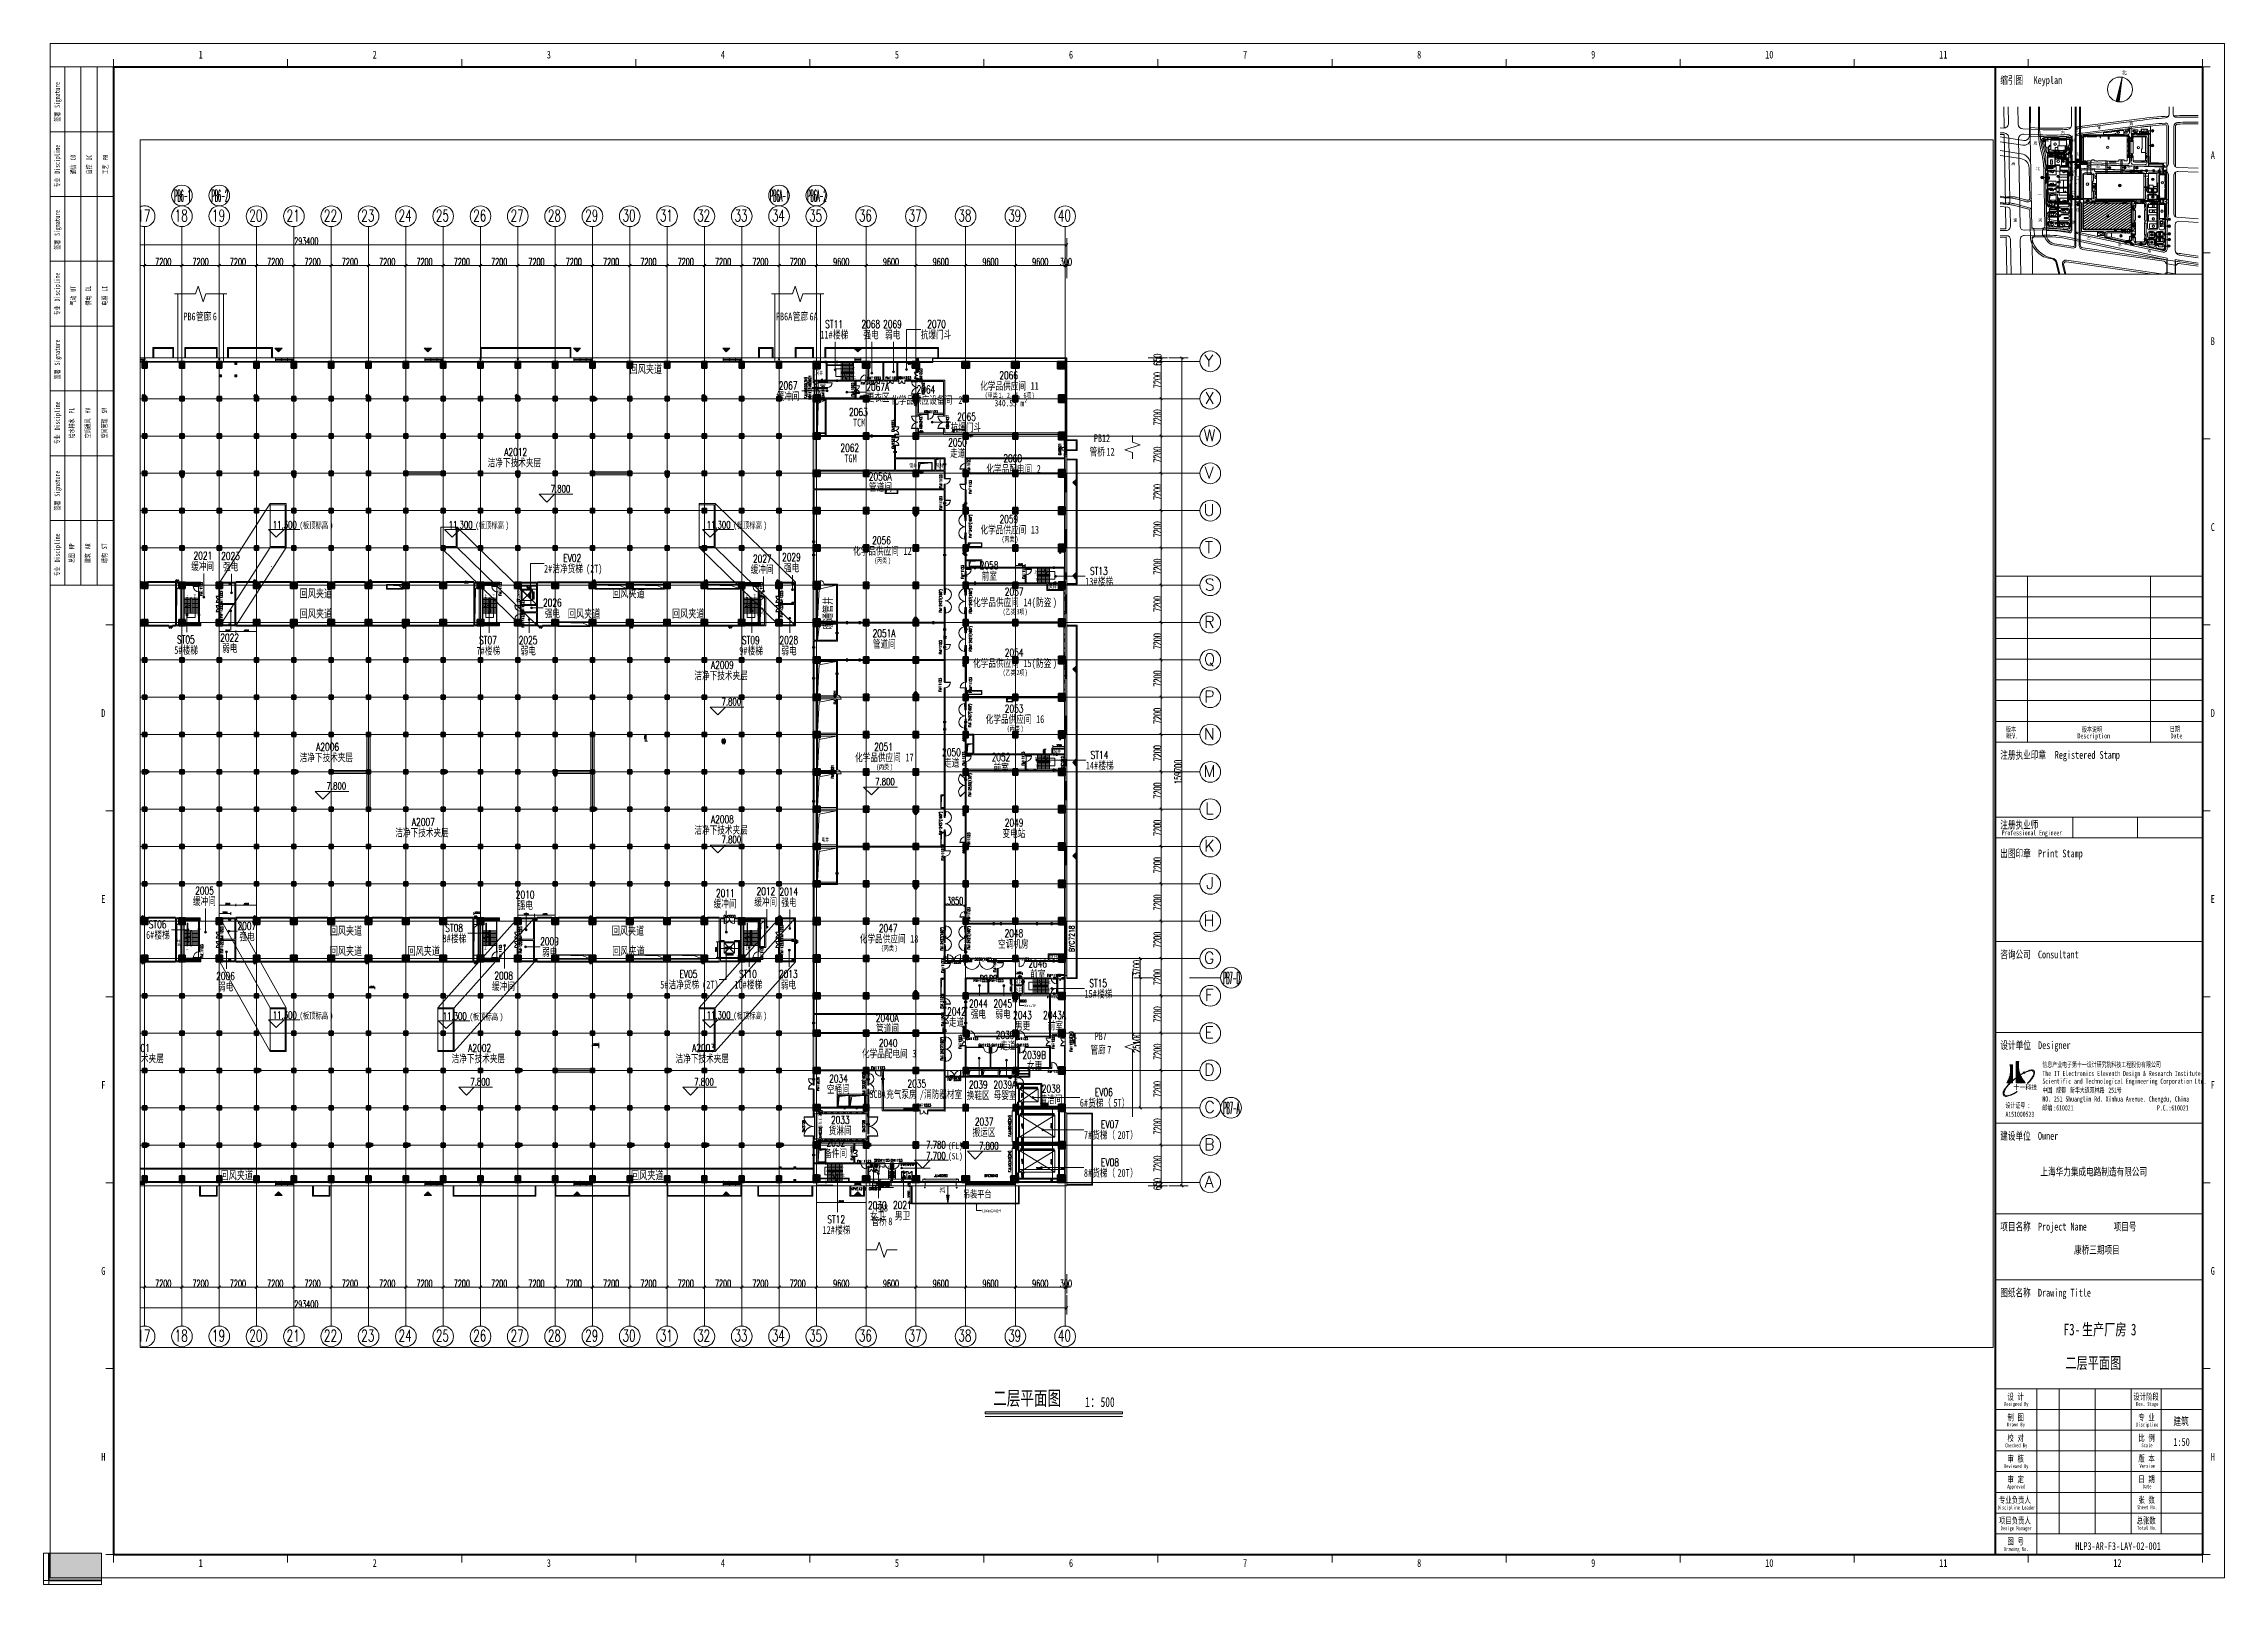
# Paper-space layout 'Layout1' of a CAD drawing. Header units: millimetres. Extents: x -2 to 840, y -2 to 593.
# The model-space entities are those that its viewports show. They can reach past a viewport. Long polylines and large blocks are cut down to what shows.
import ezdxf

# ---------------------------------------------------------------- set-up
doc = ezdxf.new("R2010")
doc.units = ezdxf.units.MM
for name, pattern in [('1_1', [2, 1, -1]), ('Dash', [6.35, 3.175, -3.175]), ('DASH-2', [1.6, 0.8, -0.8]), ('IMPORT-PHANTOM2', [62.5, 31.25, -6.25, 6.25, -6.25, 6.25, -6.25]), ('划线', [6.36, 3.18, -3.18]), ('划线 1mm', [2, 1, -1]), ('架空线', [3.97, 2.38, -1.59]), ('轴网线', [22.04, 18.38, -1.83, 0, -1.83])]:
    doc.linetypes.add(name, pattern=pattern)
doc.layers.get('0').update_dxf_attribs({"color": 8})
doc.layers.get('Defpoints').update_dxf_attribs({"color": 8})
for name, color, linetype, lineweight in [('A-ANNO-DIMS', 8, 'Continuous', 9), ('A-ANNO-NOTE', 8, 'Continuous', 5), ('A-AREA', 8, 'Continuous', 5), ('A-AREA-IDEN', 8, 'Continuous', 9), ('A-DETL', 8, 'Continuous', 18), ('A-DETL-GENF', 8, 'Continuous', 18), ('A-DETL-THIN', 8, 'Continuous', 5), ('A-DOOR', 8, 'Continuous', 5), ('A-DOOR-IDEN', 8, 'Continuous', 9), ('A-DOOR-OPNG', 8, 'Continuous', 5), ('A-FLOR', 8, 'Continuous', 5), ('A-FLOR-HRAL', 8, 'Continuous', 5), ('A-FLOR-HRAL-IDEN', 8, 'Continuous', 9), ('A-GENM', 8, 'Continuous', 5), ('A-GLAZ', 8, 'Continuous', 5), ('A-GLAZ-IDEN', 8, 'Continuous', 9), ('A-WALL', 8, 'Continuous', 5), ('A-WALL-FNSH', 8, 'Continuous', 9), ('A-WALL-PATT', 8, 'Continuous', 9), ('G-ANNO-TEXT', 8, 'Continuous', 9), ('G-ANNO-TTLB', 8, 'Continuous', 9), ('G-ANNO-TTLB-THIN', 8, 'Continuous', 9), ('G-IMPT', 8, 'Continuous', 9), ('I-FURN', 8, 'Continuous', 5), ('M-EQPM', 8, 'Continuous', 5), ('P-PIPE', 8, 'Continuous', 5), ('P-SANR-FIXT', 8, 'Continuous', 5), ('Q-CASE', 8, '1_1', 5), ('Q-SPCQ', 8, 'Continuous', 5), ('S-COLS', 8, 'Continuous', 5), ('S-GRID', 8, 'Continuous', 9), ('S-GRID-IDEN', 8, 'Continuous', 9), ('S-STRS', 8, 'Continuous', 5), ('S-STRS-MBND', 8, 'Continuous', 5)]:
    doc.layers.add(name, color=color, linetype=linetype, lineweight=lineweight)
doc.layers.add('G-ANNO-NPLT', color=8, linetype='Continuous', plot=False)
doc.styles.add('Arial', font='arial.ttf', dxfattribs={"width": 0.5, "height": 200})
doc.styles.add('RomanC', font='romanc__.ttf', dxfattribs={"height": 2250})
doc.styles.add('RomanC_1', font='romanc__.ttf', dxfattribs={"width": 0.65, "height": 2250})
doc.styles.add('RomanC_2', font='romanc__.ttf', dxfattribs={"width": 0.25, "height": 2250})
doc.styles.add('RomanD', font='romand__.ttf', dxfattribs={"width": 0.7, "height": 1500})
doc.styles.add('RomanD_1', font='romand__.ttf', dxfattribs={"width": 0.7, "height": 1400})
doc.styles.add('RomanD_2', font='romand__.ttf', dxfattribs={"width": 0.65, "height": 350})
doc.styles.add('RomanD_3', font='romand__.ttf', dxfattribs={"width": 0.65, "height": 1400})
doc.styles.add('RomanD_4', font='romand__.ttf', dxfattribs={"width": 0.7, "height": 500})
doc.styles.add('RomanD_5', font='romand__.ttf', dxfattribs={"width": 0.65, "height": 500})
doc.styles.add('RomanD_6', font='romand__.ttf', dxfattribs={"width": 0.7, "height": 1000})
doc.styles.add('RomanS', font='romans__.ttf', dxfattribs={"width": 0.5, "height": 0.468743})
doc.styles.add('RomanS_1', font='romans__.ttf', dxfattribs={"width": 0.4, "height": 0.468743})
doc.styles.add('Simplex', font='simplex_.ttf', dxfattribs={"height": 1.504114})
doc.styles.add('仿宋', font='', dxfattribs={"width": 0.7, "height": 500})
doc.styles.add('仿宋_10', font='', dxfattribs={"width": 0.7, "height": 1.5})
doc.styles.add('仿宋_11', font='', dxfattribs={"width": 0.7, "height": 3})
doc.styles.add('仿宋_12', font='', dxfattribs={"width": 0.7, "height": 4.5})
doc.styles.add('仿宋_13', font='', dxfattribs={"width": 0.7, "height": 5.5})
doc.styles.add('仿宋_14', font='', dxfattribs={"width": 0.7, "height": 3.8})
doc.styles.add('仿宋_2', font='', dxfattribs={"width": 0.7, "height": 1500})
doc.styles.add('仿宋_3', font='', dxfattribs={"width": 0.7, "height": 1400})
doc.styles.add('仿宋_4', font='', dxfattribs={"width": 0.7, "height": 1600})
doc.styles.add('仿宋_5', font='', dxfattribs={"width": 0.7, "height": 1000})
doc.styles.add('仿宋_6', font='', dxfattribs={"width": 0.7, "height": 750})
doc.styles.add('仿宋_7', font='', dxfattribs={"width": 0.7, "height": 1250})
doc.styles.add('仿宋_8', font='', dxfattribs={"width": 0.7, "height": 400})
doc.styles.add('仿宋_9', font='', dxfattribs={"width": 0.7, "height": 2.5})
doc.styles.add('仿宋_B', font='', dxfattribs={"width": 0.7, "height": 2})
doc.styles.add('仿宋_B_1', font='', dxfattribs={"width": 0.68, "height": 2})
doc.styles.add('宋体', font='SimSun.ttf', dxfattribs={"width": 0.7, "height": 1250})
doc.styles.add('宋体_1', font='SimSun.ttf', dxfattribs={"width": 0.7, "height": 1000})
doc.styles.add('微软雅黑', font='Microsoft YaHei.ttf', dxfattribs={"width": 0.7, "height": 500})
doc.styles.add('黑体', font='', dxfattribs={"height": 1.099005})
doc.styles.add('黑体_B', font='', dxfattribs={"width": 0.9, "height": 1.814103})
doc.styles.get('仿宋').set_extended_font_data('FangSong')
doc.styles.get('仿宋_10').set_extended_font_data('FangSong')
doc.styles.get('仿宋_11').set_extended_font_data('FangSong')
doc.styles.get('仿宋_12').set_extended_font_data('FangSong')
doc.styles.get('仿宋_13').set_extended_font_data('FangSong')
doc.styles.get('仿宋_14').set_extended_font_data('FangSong')
doc.styles.get('仿宋_2').set_extended_font_data('FangSong')
doc.styles.get('仿宋_3').set_extended_font_data('FangSong')
doc.styles.get('仿宋_4').set_extended_font_data('FangSong')
doc.styles.get('仿宋_5').set_extended_font_data('FangSong')
doc.styles.get('仿宋_6').set_extended_font_data('FangSong')
doc.styles.get('仿宋_7').set_extended_font_data('FangSong')
doc.styles.get('仿宋_8').set_extended_font_data('FangSong')
doc.styles.get('仿宋_9').set_extended_font_data('FangSong')
doc.styles.get('仿宋_B').set_extended_font_data('FangSong', bold=True)
doc.styles.get('仿宋_B_1').set_extended_font_data('FangSong', bold=True)
doc.styles.get('黑体').set_extended_font_data('SimHei')
doc.styles.get('黑体_B').set_extended_font_data('SimHei', bold=True)
doc.dimstyles.new('0_5', dxfattribs={"dimscale": 304.8, "dimtxt": 351.251157, "dimasz": 0, "dimexe": 0.82021, "dimexo": 0.0625, "dimgap": 0, "dimtad": 1, "dimdec": 0, "dimzin": 0, "dimdsep": 46, "dimtxsty": 'RomanD_2', "dimblk1": 'NONE', "dimblk2": 'NONE', "dimsah": 1, "dimcen": 0.09, "dimazin": 0, "dimtfac": 1, "dimtdec": 4, "dimtix": 1, "dimtmove": 0, "dimatfit": 3, "dimfxl": 0.82021, "dimfxlon": 1, "dimtvp": 1, "dimtolj": 1, "dimtzin": 0, "dimlwd": 18, "dimlwe": 18, "dimarcsym": 2})
doc.dimstyles.new('0_7mm', dxfattribs={"dimscale": 304.8, "dimtxt": 351.251157, "dimasz": 0.82021, "dimexe": 1.64042, "dimexo": 0.0625, "dimgap": 0, "dimtad": 1, "dimdec": 0, "dimzin": 0, "dimdsep": 46, "dimtxsty": 'RomanD_2', "dimblk1": 'OBLIQUE', "dimblk2": 'OBLIQUE', "dimsah": 1, "dimcen": 0.09, "dimazin": 0, "dimtfac": 1, "dimtdec": 4, "dimtix": 1, "dimtmove": 0, "dimatfit": 3, "dimfxl": 1.64042, "dimfxlon": 1, "dimtvp": 1, "dimtolj": 1, "dimtzin": 0, "dimlwd": 18, "dimlwe": 18, "dimarcsym": 2})
doc.dimstyles.new('1mm', dxfattribs={"dimscale": 304.8, "dimtxt": 501.787367, "dimasz": 0.82021, "dimexe": 1.64042, "dimexo": 0.0625, "dimgap": 0, "dimtad": 1, "dimdec": 0, "dimzin": 0, "dimdsep": 46, "dimtxsty": 'RomanD_5', "dimblk1": 'OBLIQUE', "dimblk2": 'OBLIQUE', "dimsah": 1, "dimcen": 0.09, "dimazin": 0, "dimtfac": 1, "dimtdec": 4, "dimtix": 1, "dimtmove": 0, "dimatfit": 3, "dimfxl": 1.64042, "dimfxlon": 1, "dimtvp": 1, "dimtolj": 1, "dimtzin": 0, "dimlwd": 18, "dimlwe": 18, "dimarcsym": 2})
doc.dimstyles.new('对角线_-_1mm_仿宋', dxfattribs={"dimscale": 304.8, "dimtxt": 1405.004626, "dimasz": 1.64042, "dimexe": 1.64042, "dimexo": 0.0625, "dimgap": 0.492126, "dimtad": 1, "dimdec": 0, "dimzin": 0, "dimdsep": 46, "dimtxsty": 'RomanD_3', "dimblk1": 'OBLIQUE', "dimblk2": 'OBLIQUE', "dimsah": 1, "dimcen": 0.09, "dimazin": 0, "dimtfac": 1, "dimtdec": 4, "dimtix": 1, "dimtmove": 0, "dimatfit": 3, "dimfxl": 3.28084, "dimfxlon": 1, "dimtvp": 1, "dimtolj": 1, "dimtzin": 0, "dimlwd": 18, "dimlwe": 18, "dimarcsym": 2})
doc.dimstyles.new('第一_二道尺寸线', dxfattribs={"dimscale": 304.8, "dimtxt": 1405.004626, "dimasz": 1.64042, "dimexe": 4.10105, "dimexo": 0.0625, "dimgap": 0, "dimtad": 1, "dimdec": 0, "dimzin": 0, "dimdsep": 46, "dimtxsty": 'RomanD_3', "dimblk1": 'OBLIQUE', "dimblk2": 'OBLIQUE', "dimsah": 1, "dimcen": 0.09, "dimazin": 0, "dimtfac": 1, "dimtdec": 4, "dimtix": 1, "dimtmove": 0, "dimatfit": 3, "dimfxl": 8.2021, "dimfxlon": 1, "dimtvp": 1, "dimtolj": 1, "dimtzin": 0, "dimlwd": 18, "dimlwe": 18, "dimarcsym": 2})
pattern_1 = [(45, (-5e-09, 2e-10), (-1325.825, 1325.825), []), (45, (-5e-09, 400), (-1325.825, 1325.825), []), (45, (-5e-09, 1300), (-1325.825, 1325.825), [1875, -625])]
pattern_2 = [(45, (-5e-09, 2e-10), (-1060.66, 1060.66), []), (135, (-5e-09, 2e-10), (-1060.66, -1060.66), [])]
pattern_3 = [(45, (144309.9, 0), (-1060.66, 1060.66), []), (135, (144309.9, 0), (-1060.66, -1060.66), [])]
pattern_4 = [(135, (-5e-09, 2e-10), (-1060.66, -1060.66), [])]
pattern_5 = [(135, (144309.9, 0), (-1060.66, -1060.66), [])]
pattern_6 = [(45, (-5e-09, 2e-10), (-1060.66, 1060.66), [])]

psp = doc.layouts.get("Layout1")

# ---------------------------------------------------------------- texts
at = {"layer": 'G-ANNO-TTLB', "attachment_point": 1}
for s, insert, char_height, width, style in [('二层平面图', (778.16, 86.19), 4.5, 28.6202, '仿宋_12'), ('HLP3-AR-F3-LAY-02-001', (781.96, 14.78), 3, 41.2468, '仿宋_11')]:
    psp.add_mtext(s, dxfattribs=dict(at, insert=insert, char_height=char_height, width=width, style=style))

msp = doc.modelspace()

# ---------------------------------------------------------------- texts
at = {"layer": 'A-ANNO-NOTE', "lineweight": 9, "attachment_point": 1}
for s, insert, char_height, width, style in [('PB6-1', (120919.53, 191474.96), 2250, 3537.4461, 'RomanC_2'), ('PB6-2', (128119.53, 191474.96), 2250, 3537.4461, 'RomanC_2'), ('PB6A-1', (235855.16, 191474.96), 2250, 4178.7961, 'RomanC_2'), ('PB6A-2', (243055.16, 191474.96), 2250, 4178.7961, 'RomanC_2'), ('7.800', (193534.1, 134503.77), 1400, 5106.7494, 'RomanD_1'), ('板顶标高', (145715.2, 127406.29), 1250, 6285.23, '仿宋_7'), ('板顶标高', (179640.2, 127406.29), 1250, 6285.23, '仿宋_7'), ('板顶标高', (229415.2, 127406.29), 1250, 6285.23, '仿宋_7'), ('11.300', (139925.47, 127574), 1400, 6229.1119, 'RomanD_1'), ('11.300', (173850.47, 127574), 1400, 6229.1119, 'RomanD_1'), ('11.300', (223625.47, 127574), 1400, 6229.1119, 'RomanD_1'), ('\\f仿宋|b0|i0|c134|p49|;\\W.7;(', (145066.97, 127406.29), 1250, 785.6537, '仿宋_7'), ('\\f仿宋|b0|i0|c134|p49|;\\W.7;)', (150901.04, 127406.29), 1250, 785.6537, '仿宋_7'), ('\\f仿宋|b0|i0|c134|p49|;\\W.7;(', (178991.97, 127406.29), 1250, 785.6537, '仿宋_7'), ('\\f仿宋|b0|i0|c134|p49|;\\W.7;)', (184826.04, 127406.29), 1250, 785.6537, '仿宋_7'), ('\\f仿宋|b0|i0|c134|p49|;\\W.7;(', (228766.97, 127406.29), 1250, 785.6537, '仿宋_7'), ('\\f仿宋|b0|i0|c134|p49|;\\W.7;)', (234601.04, 127406.29), 1250, 785.6537, '仿宋_7'), ('7.800', (226512.65, 93436.68), 1400, 5106.7494, 'RomanD_1'), ('7.800', (256147.74, 78009.05), 1400, 5106.7494, 'RomanD_1'), ('7.800', (150306.48, 77177.59), 1400, 5106.7494, 'RomanD_1'), ('7.800', (226512.65, 66842.02), 1400, 5106.7494, 'RomanD_1'), ('PB7-D', (323290.78, 40574.96), 2250, 3607.5938, 'RomanC_2'), ('板顶标高', (145715.2, 32806.29), 1250, 6285.23, '仿宋_7'), ('板顶标高', (229415.2, 32806.29), 1250, 6285.23, '仿宋_7'), ('11.300', (139925.47, 32974), 1400, 6229.1119, 'RomanD_1'), ('11.300', (223625.47, 32974), 1400, 6229.1119, 'RomanD_1'), ('\\f仿宋|b0|i0|c134|p49|;\\W.7;(', (145066.97, 32806.29), 1250, 785.6537, '仿宋_7'), ('\\f仿宋|b0|i0|c134|p49|;\\W.7;)', (150901.04, 32806.29), 1250, 785.6537, '仿宋_7'), ('\\f仿宋|b0|i0|c134|p49|;\\W.7;(', (228766.97, 32806.29), 1250, 785.6537, '仿宋_7'), ('\\f仿宋|b0|i0|c134|p49|;\\W.7;)', (234601.04, 32806.29), 1250, 785.6537, '仿宋_7'), ('板顶标高', (178511.85, 32606.29), 1250, 6285.23, '仿宋_7'), ('11.300', (172722.12, 32774), 1400, 6229.1119, 'RomanD_1'), ('\\f仿宋|b0|i0|c134|p49|;\\W.7;(', (177863.62, 32606.29), 1250, 785.6537, '仿宋_7'), ('\\f仿宋|b0|i0|c134|p49|;\\W.7;)', (183697.68, 32606.29), 1250, 785.6537, '仿宋_7'), ('7.800', (109966.83, 20109.05), 1400, 5106.7494, 'RomanD_1'), ('7.800', (178041.83, 20109.05), 1400, 5106.7494, 'RomanD_1'), ('7.800', (221241.83, 20109.05), 1400, 5106.7494, 'RomanD_1'), ('PB7-A', (323319.53, 15474.96), 2250, 3537.4461, 'RomanC_2'), ('7.780', (265980.16, 7952.48), 1400, 5106.7494, 'RomanD_1'), ('(FL)', (270194.16, 7708.73), 1250, 3142.615, '仿宋_7'), ('7.800', (276182.89, 7761.62), 1400, 5106.7494, 'RomanD_1'), ('7.700', (265980.16, 5852.48), 1400, 5106.7494, 'RomanD_1'), ('(SL)', (270194.16, 5686.86), 1250, 3142.615, '仿宋_7')]:
    msp.add_mtext(s, dxfattribs=dict(at, insert=insert, char_height=char_height, width=width, style=style))
at = {"layer": 'A-ANNO-NOTE', "lineweight": 9, "insert": (268590.22, -2054.57), "char_height": 1000, "width": 1290.7169, "attachment_point": 1, "rotation": 90, "style": '宋体_1'}
msp.add_mtext('2%', dxfattribs=at)
at = {"layer": 'A-AREA-IDEN', "attachment_point": 1}
for s, insert, char_height, width, style in [('ST11', (246498.66, 166336), 1500, 4657.8044, 'RomanD'), ('2068', (253493.66, 166336), 1500, 4826.1587, 'RomanD'), ('2069', (257686.93, 166336), 1500, 4826.1587, 'RomanD'), ('2070', (266199.71, 166336), 1500, 4826.1587, 'RomanD'), ('抗爆门斗', (264942.71, 164301.85), 1500, 7856.5375, '仿宋_2'), ('楼梯', (248010.27, 164301.85), 1500, 3928.2687, '仿宋_2'), ('强电', (253857.16, 164301.85), 1500, 3928.2687, '仿宋_2'), ('弱电', (258050.43, 164301.85), 1500, 3928.2687, '仿宋_2'), ('11#', (245579.41, 164301.85), 1500, 2946.2016, '仿宋_2'), ('回风夹道', (208766.94, 157716.87), 1600, 8081.01, '仿宋_4'), ('风井', (244625.46, 156507.69), 750, 2020.2525, '仿宋_6'), ('2066', (280106.15, 156462.25), 1500, 4826.1587, 'RomanD'), ('化学品供应间', (276418.4, 154428.1), 1500, 11784.8062, '仿宋_2'), ('2067', (237559.97, 154484.77), 1500, 4826.1587, 'RomanD'), ('11', (286141.84, 154428.1), 1500, 1964.1344, '仿宋_2'), ('2067A', (254440.58, 154214.42), 1500, 6032.6984, 'RomanD'), ('2064', (264146.08, 153722.21), 1500, 4826.1587, 'RomanD'), ('缓冲间', (237113.22, 152450.62), 1500, 5892.4031, '仿宋_2'), ('甲类', (277836.87, 152358.04), 1000, 2581.4337, '仿宋_5'), ('\\f仿宋|b0|i0|c134|p49|;\\W.7;(', (277304.4, 152358.04), 1000, 645.3584, '仿宋_5'), ('\\f仿宋|b0|i0|c134|p49|;\\W.7;)', (286356.46, 152358.04), 1000, 645.3584, '仿宋_5'), ('\\f仿宋|b0|i0|c134|p49|;\\W.7;项', (285291.51, 152358.04), 1000, 1290.7169, '仿宋_5'), ('更衣区', (254492.58, 152180.27), 1500, 5892.4031, '仿宋_2'), ('\\f仿宋|b0|i0|c134|p49|;\\W.7;2', (281564.19, 152358.04), 1000, 645.3584, '仿宋_5'), ('\\f仿宋|b0|i0|c134|p49|;\\W.7;6', (284759.03, 152358.04), 1000, 645.3584, '仿宋_5'), ('\\f仿宋|b0|i0|c134|p49|;\\W.7;1', (279966.77, 152358.04), 1000, 645.3584, '仿宋_5'), ('\\f仿宋|b0|i0|c134|p49|;\\W.7;5', (283161.61, 152358.04), 1000, 645.3584, '仿宋_5'), ('化学品供应设备间', (259242.08, 151688.06), 1500, 15713.075, '仿宋_2'), ('\\f仿宋|b0|i0|c134|p49|;\\W.7;，', (280499.24, 152358.04), 1000, 1290.7169, '仿宋_5'), ('\\f仿宋|b0|i0|c134|p49|;\\W.7;，', (282096.66, 152358.04), 1000, 1290.7169, '仿宋_5'), ('\\f仿宋|b0|i0|c134|p49|;\\W.7;，', (283694.09, 152358.04), 1000, 1290.7169, '仿宋_5'), ('\\f仿宋|b0|i0|c134|p49|;\\W.7;2', (272206.67, 151688.06), 1500, 982.0672, '仿宋_2'), ('340.55 m²', (279178.65, 150966.92), 1250, 7070.8837, '宋体'), ('2063', (251107.57, 149367.56), 1500, 4826.1587, 'RomanD'), ('2065', (271973.73, 148449.69), 1500, 4826.1587, 'RomanD'), ('TCM', (251877.07, 147334.14), 1500, 2946.2016, '仿宋_2'), ('抗爆门斗', (270716.73, 146415.54), 1500, 7856.5375, '仿宋_2'), ('2050', (270248.75, 143502.83), 1500, 4826.1587, 'RomanD'), ('2062', (249439.66, 142468.34), 1500, 4826.1587, 'RomanD'), ('走道', (270612.25, 141468.68), 1500, 3928.2687, '仿宋_2'), ('A2012', (184588.46, 141654.09), 1500, 6032.6984, 'RomanD'), ('TGM', (250209.16, 140434.92), 1500, 2946.2016, '仿宋_2'), ('2060', (280886.68, 140444.17), 1500, 4826.1587, 'RomanD'), ('洁净下技术夹层', (181399.46, 139619.94), 1500, 13748.9406, '仿宋_2'), ('管井', (262745.41, 138672.33), 750, 2020.2525, '仿宋_6'), ('风井', (267819.63, 138672.33), 750, 2020.2525, '仿宋_6'), ('化学品配电间', (277604.93, 138410.02), 1500, 11784.8062, '仿宋_2'), ('\\f仿宋|b0|i0|c134|p49|;\\W.7;2', (287328.36, 138410.02), 1500, 982.0672, '仿宋_2'), ('2056A', (254912.08, 136940.14), 1500, 6032.6984, 'RomanD'), ('管道间', (254964.08, 134905.99), 1500, 5892.4031, '仿宋_2'), ('2059', (280154.7, 128707.04), 1500, 4826.1587, 'RomanD'), ('化学品供应间', (276466.95, 126672.89), 1500, 11784.8062, '仿宋_2'), ('13', (286190.39, 126672.89), 1500, 1964.1344, '仿宋_2'), ('丙类', (281079.17, 124602.84), 1000, 2581.4337, '仿宋_5'), ('\\f仿宋|b0|i0|c134|p49|;\\W.7;(', (280546.7, 124602.84), 1000, 645.3584, '仿宋_5'), ('\\f仿宋|b0|i0|c134|p49|;\\W.7;)', (283209.07, 124602.84), 1000, 645.3584, '仿宋_5'), ('2056', (255577.62, 124608.57), 1500, 4826.1587, 'RomanD'), ('化学品供应间', (251889.87, 122574.42), 1500, 11784.8062, '仿宋_2'), ('12', (261613.31, 122574.42), 1500, 1964.1344, '仿宋_2'), ('2021', (124630.06, 121662.48), 1500, 4826.1587, 'RomanD'), ('2023', (129969.31, 121587.48), 1500, 4826.1587, 'RomanD'), ('2029', (238194.79, 121379.9), 1500, 4826.1587, 'RomanD'), ('EV02', (195975.62, 121195.12), 1500, 4770.0406, 'RomanD'), ('2027', (232578.52, 121069.9), 1500, 4826.1587, 'RomanD'), ('丙类', (256502.09, 120504.37), 1000, 2581.4337, '仿宋_5'), ('\\f仿宋|b0|i0|c134|p49|;\\W.7;(', (255969.62, 120504.37), 1000, 645.3584, '仿宋_5'), ('\\f仿宋|b0|i0|c134|p49|;\\W.7;)', (258631.99, 120504.37), 1000, 645.3584, '仿宋_5'), ('缓冲间', (124183.31, 119628.33), 1500, 5892.4031, '仿宋_2'), ('2058', (276334.21, 119779.51), 1500, 4826.1587, 'RomanD'), ('强电', (130332.81, 119553.33), 1500, 3928.2687, '仿宋_2'), ('强电', (238558.29, 119345.75), 1500, 3928.2687, '仿宋_2'), ('洁净货梯', (193885.7, 119160.97), 1500, 7856.5375, '仿宋_2'), ('(2T)', (200367.99, 119160.97), 1500, 3928.2687, '仿宋_2'), ('缓冲间', (232131.77, 119035.75), 1500, 5892.4031, '仿宋_2'), ('2#', (192265.12, 119160.97), 1500, 1964.1344, '仿宋_2'), ('ST13', (297595.88, 118710.15), 1500, 4657.8044, 'RomanD'), ('前室', (276697.71, 117745.36), 1500, 3928.2687, '仿宋_2'), ('楼梯', (299107.49, 116676), 1500, 3928.2687, '仿宋_2'), ('13#', (296676.63, 116676), 1500, 2946.2016, '仿宋_2'), ('风井', (289644.63, 115318.94), 750, 2020.2525, '仿宋_6'), ('2057', (281161.18, 114705.02), 1500, 4826.1587, 'RomanD'), ('回风夹道', (145110.65, 114429.48), 1600, 8081.01, '仿宋_4'), ('回风夹道', (205410.65, 114429.48), 1600, 8081.01, '仿宋_4'), ('化学品供应间', (275042.68, 112670.87), 1500, 11784.8062, '仿宋_2'), ('防盗', (287196.97, 112670.87), 1500, 3928.2687, '仿宋_2'), ('14(', (284766.11, 112670.87), 1500, 2946.2016, '仿宋_2'), ('\\f仿宋|b0|i0|c134|p49|;\\W.7;)', (290438.12, 112670.87), 1500, 982.0672, '仿宋_2'), ('2026', (192065.53, 112601.22), 1500, 4826.1587, 'RomanD'), ('强电', (192429.03, 110567.07), 1500, 3928.2687, '仿宋_2'), ('回风夹道', (145110.65, 110529.48), 1600, 8081.01, '仿宋_4'), ('回风夹道', (196856.12, 110529.48), 1600, 8081.01, '仿宋_4'), ('回风夹道', (216941.12, 110529.48), 1600, 8081.01, '仿宋_4'), ('乙类', (281287.65, 110600.82), 1000, 2581.4337, '仿宋_5'), ('\\f仿宋|b0|i0|c134|p49|;\\W.7;(', (280755.18, 110600.82), 1000, 645.3584, '仿宋_5'), ('\\f仿宋|b0|i0|c134|p49|;\\W.7;)', (285014.97, 110600.82), 1000, 645.3584, '仿宋_5'), ('\\f仿宋|b0|i0|c134|p49|;\\W.7;项', (283950.02, 110600.82), 1000, 1290.7169, '仿宋_5'), ('\\f仿宋|b0|i0|c134|p49|;\\W.7;3', (283417.55, 110600.82), 1000, 645.3584, '仿宋_5'), ('2051A', (255657.16, 106679.66), 1500, 6032.6984, 'RomanD'), ('2022', (129797.89, 105866.05), 1500, 4826.1587, 'RomanD'), ('ST05', (121439.69, 105484.43), 1500, 4657.8044, 'RomanD'), ('ST07', (179736.58, 105361.18), 1500, 4657.8044, 'RomanD'), ('2025', (187372.61, 105361.18), 1500, 4826.1587, 'RomanD'), ('ST09', (230445.65, 105361.18), 1500, 4657.8044, 'RomanD'), ('2028', (237672.19, 105361.18), 1500, 4826.1587, 'RomanD'), ('管道间', (255709.16, 104645.51), 1500, 5892.4031, '仿宋_2'), ('弱电', (130161.39, 103831.9), 1500, 3928.2687, '仿宋_2'), ('楼梯', (122545.27, 103450.28), 1500, 3928.2687, '仿宋_2'), ('楼梯', (180842.15, 103327.03), 1500, 3928.2687, '仿宋_2'), ('弱电', (187736.11, 103327.03), 1500, 3928.2687, '仿宋_2'), ('楼梯', (231551.22, 103327.03), 1500, 3928.2687, '仿宋_2'), ('弱电', (238035.69, 103327.03), 1500, 3928.2687, '仿宋_2'), ('5#', (120924.69, 103450.28), 1500, 1964.1344, '仿宋_2'), ('7#', (179221.58, 103327.03), 1500, 1964.1344, '仿宋_2'), ('9#', (229930.65, 103327.03), 1500, 1964.1344, '仿宋_2'), ('2054', (281161.18, 102969.46), 1500, 4826.1587, 'RomanD'), ('化学品供应间', (275042.68, 100935.31), 1500, 11784.8062, '仿宋_2'), ('防盗', (287196.97, 100935.31), 1500, 3928.2687, '仿宋_2'), ('15(', (284766.11, 100935.31), 1500, 2946.2016, '仿宋_2'), ('\\f仿宋|b0|i0|c134|p49|;\\W.7;)', (290438.12, 100935.31), 1500, 982.0672, '仿宋_2'), ('A2009', (224467.01, 100587), 1500, 6032.6984, 'RomanD'), ('乙类', (281287.65, 98865.26), 1000, 2581.4337, '仿宋_5'), ('\\f仿宋|b0|i0|c134|p49|;\\W.7;(', (280755.18, 98865.26), 1000, 645.3584, '仿宋_5'), ('\\f仿宋|b0|i0|c134|p49|;\\W.7;)', (285014.97, 98865.26), 1000, 645.3584, '仿宋_5'), ('\\f仿宋|b0|i0|c134|p49|;\\W.7;项', (283950.02, 98865.26), 1000, 1290.7169, '仿宋_5'), ('\\f仿宋|b0|i0|c134|p49|;\\W.7;2', (283417.55, 98865.26), 1000, 645.3584, '仿宋_5'), ('洁净下技术夹层', (221278.01, 98552.85), 1500, 13748.9406, '仿宋_2'), ('2053', (281161.18, 92165.98), 1500, 4826.1587, 'RomanD'), ('化学品供应间', (277473.43, 90131.83), 1500, 11784.8062, '仿宋_2'), ('16', (287196.86, 90131.83), 1500, 1964.1344, '仿宋_2'), ('丙类', (282085.65, 88061.77), 1000, 2581.4337, '仿宋_5'), ('\\f仿宋|b0|i0|c134|p49|;\\W.7;(', (281553.18, 88061.77), 1000, 645.3584, '仿宋_5'), ('\\f仿宋|b0|i0|c134|p49|;\\W.7;)', (284215.55, 88061.77), 1000, 645.3584, '仿宋_5'), ('A2006', (148299.65, 84775.32), 1500, 6032.6984, 'RomanD'), ('2051', (255954.81, 84775.32), 1500, 4826.1587, 'RomanD'), ('2050', (269070.8, 83743.96), 1500, 4826.1587, 'RomanD'), ('风井', (290544.64, 83499.04), 750, 2020.2525, '仿宋_6'), ('ST14', (297715.45, 83216.06), 1500, 4657.8044, 'RomanD'), ('化学品供应间', (252267.06, 82741.17), 1500, 11784.8062, '仿宋_2'), ('洁净下技术夹层', (145110.65, 82741.17), 1500, 13748.9406, '仿宋_2'), ('2052', (278617.24, 82787.67), 1500, 4826.1587, 'RomanD'), ('17', (261990.49, 82741.17), 1500, 1964.1344, '仿宋_2'), ('走道', (269434.3, 81709.81), 1500, 3928.2687, '仿宋_2'), ('楼梯', (299227.06, 81181.91), 1500, 3928.2687, '仿宋_2'), ('14#', (296796.2, 81181.91), 1500, 2946.2016, '仿宋_2'), ('前室', (278980.74, 80753.53), 1500, 3928.2687, '仿宋_2'), ('丙类', (256879.28, 80671.12), 1000, 2581.4337, '仿宋_5'), ('\\f仿宋|b0|i0|c134|p49|;\\W.7;(', (256346.81, 80671.12), 1000, 645.3584, '仿宋_5'), ('\\f仿宋|b0|i0|c134|p49|;\\W.7;)', (259009.18, 80671.12), 1000, 645.3584, '仿宋_5'), ('A2008', (224467.01, 70787), 1500, 6032.6984, 'RomanD'), ('A2007', (166761.65, 70278.27), 1500, 6032.6984, 'RomanD'), ('2049', (281161.18, 70140.28), 1500, 4826.1587, 'RomanD'), ('洁净下技术夹层', (221278.01, 68752.85), 1500, 13748.9406, '仿宋_2'), ('洁净下技术夹层', (163572.65, 68244.13), 1500, 13748.9406, '仿宋_2'), ('变电站', (280714.43, 68106.13), 1500, 5892.4031, '仿宋_2'), ('电井', (245792.93, 66502.71), 750, 2020.2525, '仿宋_6'), ('2005', (124965.33, 57048.37), 1500, 4826.1587, 'RomanD'), ('2012', (233271.8, 56912.46), 1500, 4826.1587, 'RomanD'), ('2014', (237670.49, 56837.46), 1500, 4826.1587, 'RomanD'), ('2011', (225431.69, 56561.8), 1500, 4826.1587, 'RomanD'), ('2010', (186812.88, 56270.4), 1500, 4826.1587, 'RomanD'), ('缓冲间', (124518.58, 55014.22), 1500, 5892.4031, '仿宋_2'), ('缓冲间', (232825.05, 54878.31), 1500, 5892.4031, '仿宋_2'), ('强电', (238033.99, 54803.31), 1500, 3928.2687, '仿宋_2'), ('缓冲间', (224984.94, 54527.65), 1500, 5892.4031, '仿宋_2'), ('强电', (187176.38, 54236.25), 1500, 3928.2687, '仿宋_2'), ('ST06', (115991.52, 50531.72), 1500, 4657.8044, 'RomanD'), ('2007', (133121.05, 50221.55), 1500, 4826.1587, 'RomanD'), ('ST08', (173201.43, 49853.87), 1500, 4657.8044, 'RomanD'), ('2047', (256873.52, 49795.25), 1500, 4826.1587, 'RomanD'), ('回风夹道', (150910.65, 49351.87), 1600, 8081.01, '仿宋_4'), ('回风夹道', (205325.65, 49351.87), 1600, 8081.01, '仿宋_4'), ('2048', (281119.68, 48798.96), 1500, 4826.1587, 'RomanD'), ('楼梯', (117097.09, 48497.57), 1500, 3928.2687, '仿宋_2'), ('6#', (115476.52, 48497.57), 1500, 1964.1344, '仿宋_2'), ('强电', (133484.55, 48187.4), 1500, 3928.2687, '仿宋_2'), ('楼梯', (174307, 47819.72), 1500, 3928.2687, '仿宋_2'), ('化学品供应间', (253185.77, 47761.1), 1500, 11784.8062, '仿宋_2'), ('8#', (172686.43, 47819.72), 1500, 1964.1344, '仿宋_2'), ('18', (262909.21, 47761.1), 1500, 1964.1344, '仿宋_2'), ('2009', (191522.85, 47253.31), 1500, 4826.1587, 'RomanD'), ('空调机房', (279862.68, 46764.81), 1500, 7856.5375, '仿宋_2'), ('丙类', (257798, 45691.05), 1000, 2581.4337, '仿宋_5'), ('\\f仿宋|b0|i0|c134|p49|;\\W.7;(', (257265.52, 45691.05), 1000, 645.3584, '仿宋_5'), ('\\f仿宋|b0|i0|c134|p49|;\\W.7;)', (259927.89, 45691.05), 1000, 645.3584, '仿宋_5'), ('回风夹道', (150910.65, 45451.87), 1600, 8081.01, '仿宋_4'), ('回风夹道', (165910.65, 45451.87), 1600, 8081.01, '仿宋_4'), ('回风夹道', (205410.65, 45451.87), 1600, 8081.01, '仿宋_4'), ('弱电', (191886.35, 45219.16), 1500, 3928.2687, '仿宋_2'), ('风井', (289845.29, 43718.63), 750, 2020.2525, '仿宋_6'), ('2046', (285703.58, 42962.36), 1500, 4826.1587, 'RomanD'), ('前室', (286067.08, 40928.21), 1500, 3928.2687, '仿宋_2'), ('EV05', (218382.55, 40940.27), 1500, 4770.0406, 'RomanD'), ('ST10', (229900.3, 40940.27), 1500, 4657.8044, 'RomanD'), ('2013', (237583.02, 40940.27), 1500, 4826.1587, 'RomanD'), ('2008', (182664.74, 40628.94), 1500, 4826.1587, 'RomanD'), ('2006', (129004.58, 40553.94), 1500, 4826.1587, 'RomanD'), ('ST15', (297465.07, 39180.21), 1500, 4657.8044, 'RomanD'), ('风井', (283093.03, 39036.1), 750, 2020.2525, '仿宋_6'), ('洁净货梯', (216292.62, 38906.12), 1500, 7856.5375, '仿宋_2'), ('楼梯', (231411.91, 38906.12), 1500, 3928.2687, '仿宋_2'), ('弱电', (237946.52, 38906.12), 1500, 3928.2687, '仿宋_2'), ('(2T)', (222774.92, 38906.12), 1500, 3928.2687, '仿宋_2'), ('5#', (214672.05, 38906.12), 1500, 1964.1344, '仿宋_2'), ('10#', (228981.05, 38906.12), 1500, 2946.2016, '仿宋_2'), ('缓冲间', (182217.99, 38594.79), 1500, 5892.4031, '仿宋_2'), ('弱电', (129368.08, 38519.79), 1500, 3928.2687, '仿宋_2'), ('水井', (283093.03, 37554.75), 750, 2020.2525, '仿宋_6'), ('楼梯', (298976.68, 37146.06), 1500, 3928.2687, '仿宋_2'), ('15#', (296545.82, 37146.06), 1500, 2946.2016, '仿宋_2'), ('2044', (274257.15, 35261.9), 1500, 4826.1587, 'RomanD'), ('2045', (278962.67, 35261.9), 1500, 4826.1587, 'RomanD'), ('2042', (270021.43, 33725.61), 1500, 4826.1587, 'RomanD'), ('强电', (274620.65, 33227.75), 1500, 3928.2687, '仿宋_2'), ('弱电', (279326.17, 33227.75), 1500, 3928.2687, '仿宋_2'), ('2043', (282756.22, 33023.32), 1500, 4826.1587, 'RomanD'), ('2043A', (288558.4, 33023.32), 1500, 6032.6984, 'RomanD'), ('2040A', (256274.77, 32495.25), 1500, 6032.6984, 'RomanD'), ('走道', (270384.93, 31691.46), 1500, 3928.2687, '仿宋_2'), ('前室', (289420.65, 30989.17), 1500, 3928.2687, '仿宋_2'), ('男更', (283119.72, 30989.17), 1500, 3928.2687, '仿宋_2'), ('管道间', (256326.77, 30461.1), 1500, 5892.4031, '仿宋_2'), ('2039C', (279409.18, 29182.5), 1500, 6088.8166, 'RomanD'), ('2040', (256873.52, 27648.39), 1500, 4826.1587, 'RomanD'), ('走道', (280294.18, 27148.36), 1500, 3928.2687, '仿宋_2'), ('A2001', (111793.73, 26681.24), 1500, 6032.6984, 'RomanD'), ('A2002', (177629.1, 26681.24), 1500, 6032.6984, 'RomanD'), ('A2003', (220829.1, 26681.24), 1500, 6032.6984, 'RomanD'), ('化学品配电间', (253591.77, 25614.24), 1500, 11784.8062, '仿宋_2'), ('\\f仿宋|b0|i0|c134|p49|;\\W.7;3', (263315.21, 25614.24), 1500, 982.0672, '仿宋_2'), ('2039B', (284558.63, 25316.27), 1500, 6032.6984, 'RomanD'), ('洁净下技术夹层', (108604.73, 24647.09), 1500, 13748.9406, '仿宋_2'), ('洁净下技术夹层', (174440.1, 24647.09), 1500, 13748.9406, '仿宋_2'), ('洁净下技术夹层', (217640.1, 24647.09), 1500, 13748.9406, '仿宋_2'), ('女更', (285420.88, 23282.12), 1500, 3928.2687, '仿宋_2'), ('2034', (247283.94, 20782.35), 1500, 4826.1587, 'RomanD'), ('2035', (262370.57, 19814.96), 1500, 4826.1587, 'RomanD'), ('2039', (274241.07, 19614.96), 1500, 4826.1587, 'RomanD'), ('2039A', (278962.67, 19614.96), 1500, 6032.6984, 'RomanD'), ('空桶间', (246837.19, 18748.21), 1500, 5892.4031, '仿宋_2'), ('2038', (288302.49, 18817.58), 1500, 4826.1587, 'RomanD'), ('EV06', (298534.72, 18151.56), 1500, 4770.0406, 'RomanD'), ('消防器材室', (265569.55, 17780.81), 1500, 9820.6719, '仿宋_2'), ('充气泵房', (258276.97, 17780.81), 1500, 7856.5375, '仿宋_2'), ('\\f仿宋|b0|i0|c134|p49|;\\W.7;/', (264759.26, 17780.81), 1500, 982.0672, '仿宋_2'), ('母婴室', (279014.67, 17580.81), 1500, 5892.4031, '仿宋_2'), ('SCBA', (255035.82, 17780.81), 1500, 3928.2687, '仿宋_2'), ('换鞋区', (273794.32, 17580.81), 1500, 5892.4031, '仿宋_2'), ('清洁间', (287855.74, 16783.43), 1500, 5892.4031, '仿宋_2'), ('货梯（', (297255.04, 16117.41), 1500, 5892.4031, '仿宋_2'), ('\\f仿宋|b0|i0|c134|p49|;\\W.7;）', (303737.34, 16117.41), 1500, 1964.1344, '仿宋_2'), ('5T', (302116.76, 16117.41), 1500, 1964.1344, '仿宋_2'), ('6#', (295634.47, 16117.41), 1500, 1964.1344, '仿宋_2'), ('2033', (247624.11, 12806.47), 1500, 4826.1587, 'RomanD'), ('2037', (275390.4, 12477.98), 1500, 4826.1587, 'RomanD'), ('EV07', (299720.88, 11935.12), 1500, 4770.0406, 'RomanD'), ('货淋间', (247177.36, 10772.32), 1500, 5892.4031, '仿宋_2'), ('搬运区', (274943.65, 10443.83), 1500, 5892.4031, '仿宋_2'), ('货梯（', (298036.95, 9900.97), 1500, 5892.4031, '仿宋_2'), ('\\f仿宋|b0|i0|c134|p49|;\\W.7;）', (305329.53, 9900.97), 1500, 1964.1344, '仿宋_2'), ('20T', (302898.67, 9900.97), 1500, 2946.2016, '仿宋_2'), ('7#', (296416.38, 9900.97), 1500, 1964.1344, '仿宋_2'), ('2032', (246769.81, 8410.59), 1500, 4826.1587, 'RomanD'), ('备件间', (246323.06, 6376.44), 1500, 5892.4031, '仿宋_2'), ('EV08', (299720.88, 4619.37), 1500, 4770.0406, 'RomanD'), ('货梯（', (298036.95, 2585.22), 1500, 5892.4031, '仿宋_2'), ('\\f仿宋|b0|i0|c134|p49|;\\W.7;）', (305329.53, 2585.22), 1500, 1964.1344, '仿宋_2'), ('20T', (302898.67, 2585.22), 1500, 2946.2016, '仿宋_2'), ('8#', (296416.38, 2585.22), 1500, 1964.1344, '仿宋_2'), ('回风夹道', (129840.82, 2169.71), 1600, 8081.01, '仿宋_4'), ('回风夹道', (209040.82, 2169.71), 1600, 8081.01, '仿宋_4'), ('2021', (259599.72, -3627.97), 1500, 4826.1587, 'RomanD'), ('2030', (254758.3, -3669.39), 1500, 4826.1587, 'RomanD'), ('女卫', (255121.8, -5703.54), 1500, 3928.2687, '仿宋_2'), ('男卫', (259963.22, -5662.12), 1500, 3928.2687, '仿宋_2'), ('ST12', (246922.28, -6386.33), 1500, 4657.8044, 'RomanD'), ('楼梯', (248433.89, -8420.47), 1500, 3928.2687, '仿宋_2'), ('12#', (246003.03, -8420.47), 1500, 2946.2016, '仿宋_2')]:
    msp.add_mtext(s, dxfattribs=dict(at, insert=insert, char_height=char_height, width=width, style=style))
at = {"layer": 'A-AREA-IDEN', "attachment_point": 1, "rotation": 90}
for s, insert, char_height, width, style in [('暖通管井', (246202.11, 106714.3), 1600, 8081.01, '仿宋_4'), ('风井', (233954.57, 109529.62), 750, 2020.2525, '仿宋_6')]:
    msp.add_mtext(s, dxfattribs=dict(at, insert=insert, char_height=char_height, width=width, style=style))
at = {"layer": 'A-DOOR-IDEN', "char_height": 500, "attachment_point": 1, "rotation": 90}
for s, insert, width, style in [('KBM1223', (264728.44, 154368.02), 3058.4378, 'RomanD_4'), ('MD0921', (243310.54, 153396.95), 2637.5519, 'RomanD_4'), ('FJLM2830(3H)', (242525.5, 151243.5), 4713.9225, 'RomanD_4'), ('KBM2427', (265144.65, 152026), 3058.4378, 'RomanD_4'), ('1523', (251569.3, 152828.95), 1683.5437, 'RomanD_4'), ('QM1123', (245833.88, 151408.35), 2637.5519, 'RomanD_4'), ('MD1123', (243310.54, 151013.35), 2637.5519, 'RomanD_4'), ('\\f微软雅黑|b0|i0|c134|p34|;\\W.7;甲', (251569.3, 152342.78), 589.2403, '微软雅黑'), ('FM', (251569.3, 151625.1), 869.8309, 'RomanD_4'), ('KBM2427', (264694.48, 145360.1), 3058.4378, 'RomanD_4'), ('KBM2427', (269855.1, 145360.1), 3058.4378, 'RomanD_4'), ('GM1523', (259365.1, 144793.57), 2637.5519, 'RomanD_4'), ('GM1523', (259365.1, 141538.42), 2637.5519, 'RomanD_4'), ('GM0821', (291527.02, 140283.35), 2637.5519, 'RomanD_4'), ('1123', (273950.58, 138222.71), 1683.5437, 'RomanD_4'), ('\\f微软雅黑|b0|i0|c134|p34|;\\W.7;甲', (273950.58, 137736.54), 589.2403, '微软雅黑'), ('FM', (273950.58, 137018.85), 869.8309, 'RomanD_4'), ('1123', (268552.93, 135128.95), 1683.5437, 'RomanD_4'), ('1123', (274256.56, 134028.95), 1683.5437, 'RomanD_4'), ('\\f微软雅黑|b0|i0|c134|p34|;\\W.7;甲', (268552.93, 134642.78), 589.2403, '微软雅黑'), ('FM', (268552.93, 133925.1), 869.8309, 'RomanD_4'), ('\\f微软雅黑|b0|i0|c134|p34|;\\W.7;甲', (274256.56, 133542.78), 589.2403, '微软雅黑'), ('FM', (274256.56, 132825.1), 869.8309, 'RomanD_4'), ('1123', (268552.93, 130928.95), 1683.5437, 'RomanD_4'), ('\\f微软雅黑|b0|i0|c134|p34|;\\W.7;甲', (268552.93, 130442.78), 589.2403, '微软雅黑'), ('FM', (268552.93, 129725.1), 869.8309, 'RomanD_4'), ('2427(160°)', (274256.56, 125533.7), 3731.8553, 'RomanD_4'), ('\\f微软雅黑|b0|i0|c134|p34|;\\W.7;甲', (274256.56, 125047.53), 589.2403, '微软雅黑'), ('FM', (274256.56, 124329.85), 869.8309, 'RomanD_4'), ('1123', (272741.7, 117628.95), 1683.5437, 'RomanD_4'), ('1123', (284581.81, 117628.95), 1683.5437, 'RomanD_4'), ('\\f微软雅黑|b0|i0|c134|p34|;\\W.7;甲', (272741.7, 117142.78), 589.2403, '微软雅黑'), ('\\f微软雅黑|b0|i0|c134|p34|;\\W.7;甲', (284581.81, 117142.78), 589.2403, '微软雅黑'), ('FM', (272741.7, 116425.1), 869.8309, 'RomanD_4'), ('FM', (284581.81, 116425.1), 869.8309, 'RomanD_4'), ('1123', (125874.46, 114353.95), 1683.5437, 'RomanD_4'), ('1123', (183528.22, 114353.95), 1683.5437, 'RomanD_4'), ('1123', (233919.65, 114353.95), 1683.5437, 'RomanD_4'), ('洁净货梯', (187106.81, 112573.33), 2356.9612, '微软雅黑'), ('\\f微软雅黑|b0|i0|c134|p34|;\\W.7;乙', (125874.46, 113867.78), 589.2403, '微软雅黑'), ('\\f微软雅黑|b0|i0|c134|p34|;\\W.7;乙', (183528.22, 113867.78), 589.2403, '微软雅黑'), ('\\f微软雅黑|b0|i0|c134|p34|;\\W.7;乙', (233919.65, 113867.78), 589.2403, '微软雅黑'), ('2427(160°)', (274281.56, 111320.37), 3731.8553, 'RomanD_4'), ('1223', (237851.65, 112687.8), 1683.5437, 'RomanD_4'), ('1223', (129747.03, 112636.56), 1683.5437, 'RomanD_4'), ('2427(160°)', (268506.81, 111133.7), 3731.8553, 'RomanD_4'), ('FM', (125874.46, 113150.1), 869.8309, 'RomanD_4'), ('FM', (183528.22, 113150.1), 869.8309, 'RomanD_4'), ('FM', (233919.65, 113150.1), 869.8309, 'RomanD_4'), ('\\f微软雅黑|b0|i0|c134|p34|;\\W.7;甲', (237851.65, 112201.62), 589.2403, '微软雅黑'), ('\\f微软雅黑|b0|i0|c134|p34|;\\W.7;甲', (129747.03, 112150.39), 589.2403, '微软雅黑'), ('2T', (187106.81, 111925.1), 785.6537, 'RomanD_4'), ('1123', (187945.8, 110918.23), 1683.5437, 'RomanD_4'), ('FM', (237851.65, 111483.94), 869.8309, 'RomanD_4'), ('FM', (129747.03, 111432.71), 869.8309, 'RomanD_4'), ('1223', (237851.65, 110275.87), 1683.5437, 'RomanD_4'), ('1223', (129747.03, 110100.52), 1683.5437, 'RomanD_4'), ('\\f微软雅黑|b0|i0|c134|p34|;\\W.7;甲', (274281.56, 110834.2), 589.2403, '微软雅黑'), ('\\f微软雅黑|b0|i0|c134|p34|;\\W.7;甲', (268506.81, 110647.53), 589.2403, '微软雅黑'), ('\\f微软雅黑|b0|i0|c134|p34|;\\W.7;甲', (187945.8, 110432.06), 589.2403, '微软雅黑'), ('FDM', (274281.56, 109746.1), 1318.7759, 'RomanD_4'), ('FM', (268506.81, 109929.85), 869.8309, 'RomanD_4'), ('FM', (187945.8, 109714.38), 869.8309, 'RomanD_4'), ('\\f微软雅黑|b0|i0|c134|p34|;\\W.7;甲', (237851.65, 109789.69), 589.2403, '微软雅黑'), ('\\f微软雅黑|b0|i0|c134|p34|;\\W.7;甲', (129747.03, 109614.34), 589.2403, '微软雅黑'), ('FM', (237851.65, 109072.01), 869.8309, 'RomanD_4'), ('FM', (129747.03, 108896.66), 869.8309, 'RomanD_4'), ('1123', (187945.8, 108240.4), 1683.5437, 'RomanD_4'), ('\\f微软雅黑|b0|i0|c134|p34|;\\W.7;甲', (187945.8, 107754.23), 589.2403, '微软雅黑'), ('FM', (187945.8, 107036.55), 869.8309, 'RomanD_4'), ('2427(160°)', (274281.56, 104020.37), 3731.8553, 'RomanD_4'), ('1123', (268506.81, 103128.95), 1683.5437, 'RomanD_4'), ('\\f微软雅黑|b0|i0|c134|p34|;\\W.7;甲', (274281.56, 103534.2), 589.2403, '微软雅黑'), ('FDM', (274281.56, 102446.1), 1318.7759, 'RomanD_4'), ('\\f微软雅黑|b0|i0|c134|p34|;\\W.7;甲', (268506.81, 102642.78), 589.2403, '微软雅黑'), ('FM', (268506.81, 101925.1), 869.8309, 'RomanD_4'), ('1123', (274281.56, 96015.62), 1683.5437, 'RomanD_4'), ('1123', (268424.31, 95844.85), 1683.5437, 'RomanD_4'), ('\\f微软雅黑|b0|i0|c134|p34|;\\W.7;甲', (274281.56, 95529.45), 589.2403, '微软雅黑'), ('\\f微软雅黑|b0|i0|c134|p34|;\\W.7;甲', (268424.31, 95358.68), 589.2403, '微软雅黑'), ('FDM', (274281.56, 94441.35), 1318.7759, 'RomanD_4'), ('FM', (268424.31, 94641), 869.8309, 'RomanD_4'), ('0821', (248181.81, 93478.95), 1683.5437, 'RomanD_4'), ('\\f微软雅黑|b0|i0|c134|p34|;\\W.7;甲', (248181.81, 92992.78), 589.2403, '微软雅黑'), ('FM', (248181.81, 92275.1), 869.8309, 'RomanD_4'), ('2427(160°)', (274171.81, 89033.7), 3731.8553, 'RomanD_4'), ('\\f微软雅黑|b0|i0|c134|p34|;\\W.7;甲', (274171.81, 88547.53), 589.2403, '微软雅黑'), ('FM', (274171.81, 87829.85), 869.8309, 'RomanD_4'), ('1123', (272981.81, 81628.95), 1683.5437, 'RomanD_4'), ('1123', (284432.06, 81628.95), 1683.5437, 'RomanD_4'), ('\\f微软雅黑|b0|i0|c134|p34|;\\W.7;甲', (272981.81, 81142.78), 589.2403, '微软雅黑'), ('\\f微软雅黑|b0|i0|c134|p34|;\\W.7;甲', (284432.06, 81142.78), 589.2403, '微软雅黑'), ('FM', (272981.81, 80425.1), 869.8309, 'RomanD_4'), ('FM', (284432.06, 80425.1), 869.8309, 'RomanD_4'), ('0821', (247671.23, 79094.85), 1683.5437, 'RomanD_4'), ('\\f微软雅黑|b0|i0|c134|p34|;\\W.7;甲', (247671.23, 78608.68), 589.2403, '微软雅黑'), ('FM', (247671.23, 77891), 869.8309, 'RomanD_4'), ('2530(130°)', (274181.81, 75633.7), 3731.8553, 'RomanD_4'), ('\\f微软雅黑|b0|i0|c134|p34|;\\W.7;甲', (274181.81, 75147.53), 589.2403, '微软雅黑'), ('FM', (274181.81, 74429.85), 869.8309, 'RomanD_4'), ('2427(160°)', (268506.81, 68233.7), 3731.8553, 'RomanD_4'), ('\\f微软雅黑|b0|i0|c134|p34|;\\W.7;甲', (268506.81, 67747.53), 589.2403, '微软雅黑'), ('FM', (268506.81, 67029.85), 869.8309, 'RomanD_4'), ('1123', (273961.81, 66028.95), 1683.5437, 'RomanD_4'), ('\\f微软雅黑|b0|i0|c134|p34|;\\W.7;甲', (273961.81, 65542.78), 589.2403, '微软雅黑'), ('FM', (273961.81, 64825.1), 869.8309, 'RomanD_4'), ('1123', (268931.81, 63328.95), 1683.5437, 'RomanD_4'), ('\\f微软雅黑|b0|i0|c134|p34|;\\W.7;甲', (268931.81, 62842.78), 589.2403, '微软雅黑'), ('FM', (268931.81, 62125.1), 869.8309, 'RomanD_4'), ('1123', (273961.81, 51628.95), 1683.5437, 'RomanD_4'), ('\\f微软雅黑|b0|i0|c134|p34|;\\W.7;甲', (273961.81, 51142.78), 589.2403, '微软雅黑'), ('FM', (273961.81, 50425.1), 869.8309, 'RomanD_4'), ('1223', (237877.93, 48240.08), 1683.5437, 'RomanD_4'), ('1223', (129860.23, 47926.89), 1683.5437, 'RomanD_4'), ('1223', (187483.42, 47890.32), 1683.5437, 'RomanD_4'), ('2427(160°)', (273961.81, 46133.7), 3731.8553, 'RomanD_4'), ('2427(160°)', (268771.81, 45923.7), 3731.8553, 'RomanD_4'), ('\\f微软雅黑|b0|i0|c134|p34|;\\W.7;甲', (237877.93, 47753.91), 589.2403, '微软雅黑'), ('\\f微软雅黑|b0|i0|c134|p34|;\\W.7;甲', (129860.23, 47440.72), 589.2403, '微软雅黑'), ('\\f微软雅黑|b0|i0|c134|p34|;\\W.7;甲', (187483.42, 47404.15), 589.2403, '微软雅黑'), ('FM', (237877.93, 47036.23), 869.8309, 'RomanD_4'), ('FM', (129860.23, 46723.03), 869.8309, 'RomanD_4'), ('FM', (187483.42, 46686.46), 869.8309, 'RomanD_4'), ('1223', (187483.42, 45440.61), 1683.5437, 'RomanD_4'), ('1223', (129860.23, 45400.77), 1683.5437, 'RomanD_4'), ('1223', (237877.93, 45146.72), 1683.5437, 'RomanD_4'), ('\\f微软雅黑|b0|i0|c134|p34|;\\W.7;甲', (273961.81, 45647.53), 589.2403, '微软雅黑'), ('\\f微软雅黑|b0|i0|c134|p34|;\\W.7;甲', (268771.81, 45437.53), 589.2403, '微软雅黑'), ('1123', (125989.31, 44471.9), 1683.5437, 'RomanD_4'), ('1123', (183573.48, 44378.83), 1683.5437, 'RomanD_4'), ('FM', (273961.81, 44929.85), 869.8309, 'RomanD_4'), ('\\f微软雅黑|b0|i0|c134|p34|;\\W.7;甲', (187483.42, 44954.44), 589.2403, '微软雅黑'), ('\\f微软雅黑|b0|i0|c134|p34|;\\W.7;甲', (129860.23, 44914.59), 589.2403, '微软雅黑'), ('FM', (268771.81, 44719.85), 869.8309, 'RomanD_4'), ('1123', (234028.89, 44127.98), 1683.5437, 'RomanD_4'), ('\\f微软雅黑|b0|i0|c134|p34|;\\W.7;甲', (237877.93, 44660.55), 589.2403, '微软雅黑'), ('FM', (187483.42, 44236.75), 869.8309, 'RomanD_4'), ('FM', (129860.23, 44196.91), 869.8309, 'RomanD_4'), ('FM', (237877.93, 43942.87), 869.8309, 'RomanD_4'), ('\\f微软雅黑|b0|i0|c134|p34|;\\W.7;乙', (125989.31, 43985.73), 589.2403, '微软雅黑'), ('\\f微软雅黑|b0|i0|c134|p34|;\\W.7;乙', (183573.48, 43892.66), 589.2403, '微软雅黑'), ('\\f微软雅黑|b0|i0|c134|p34|;\\W.7;乙', (234028.89, 43641.81), 589.2403, '微软雅黑'), ('FM', (125989.31, 43268.05), 869.8309, 'RomanD_4'), ('FM', (183573.48, 43174.98), 869.8309, 'RomanD_4'), ('FM', (234028.89, 42924.13), 869.8309, 'RomanD_4'), ('1123', (278969.9, 41744.85), 1683.5437, 'RomanD_4'), ('1123', (268931.81, 41628.95), 1683.5437, 'RomanD_4'), ('\\f微软雅黑|b0|i0|c134|p34|;\\W.7;甲', (278969.9, 41258.68), 589.2403, '微软雅黑'), ('\\f微软雅黑|b0|i0|c134|p34|;\\W.7;甲', (268931.81, 41142.78), 589.2403, '微软雅黑'), ('FM', (278969.9, 40541), 869.8309, 'RomanD_4'), ('FM', (268931.81, 40425.1), 869.8309, 'RomanD_4'), ('1123', (268771.81, 34778.95), 1683.5437, 'RomanD_4'), ('\\f微软雅黑|b0|i0|c134|p34|;\\W.7;甲', (268771.81, 34292.78), 589.2403, '微软雅黑'), ('FM', (268771.81, 33575.1), 869.8309, 'RomanD_4'), ('1523', (268931.81, 31328.95), 1683.5437, 'RomanD_4'), ('\\f微软雅黑|b0|i0|c134|p34|;\\W.7;甲', (268931.81, 30842.78), 589.2403, '微软雅黑'), ('FM', (268931.81, 30125.1), 869.8309, 'RomanD_4'), ('1523(3H)', (293696.82, 26389.2), 3114.5559, 'RomanD_4'), ('1523', (272300.38, 26978.95), 1683.5437, 'RomanD_4'), ('1523', (290241.59, 26978.95), 1683.5437, 'RomanD_4'), ('2427(160°)', (268771.81, 24733.7), 3731.8553, 'RomanD_4'), ('\\f微软雅黑|b0|i0|c134|p34|;\\W.7;甲', (272300.38, 26492.78), 589.2403, '微软雅黑'), ('\\f微软雅黑|b0|i0|c134|p34|;\\W.7;甲', (290241.59, 26492.78), 589.2403, '微软雅黑'), ('FM', (272300.38, 25775.1), 869.8309, 'RomanD_4'), ('FM', (290241.59, 25775.1), 869.8309, 'RomanD_4'), ('\\f微软雅黑|b0|i0|c134|p34|;\\W.7;甲', (293696.82, 25903.03), 589.2403, '微软雅黑'), ('FM', (293696.82, 25185.35), 869.8309, 'RomanD_4'), ('\\f微软雅黑|b0|i0|c134|p34|;\\W.7;甲', (268771.81, 24247.53), 589.2403, '微软雅黑'), ('FM', (268771.81, 23529.85), 869.8309, 'RomanD_4'), ('2030(160°)', (253697.37, 18033.7), 3731.8553, 'RomanD_4'), ('GM1123', (283065.1, 18533.35), 2637.5519, 'RomanD_4'), ('2030', (244861.97, 18878.95), 1683.5437, 'RomanD_4'), ('\\f微软雅黑|b0|i0|c134|p34|;\\W.7;甲', (244861.97, 18392.78), 589.2403, '微软雅黑'), ('FM', (244861.97, 17675.1), 869.8309, 'RomanD_4'), ('\\f微软雅黑|b0|i0|c134|p34|;\\W.7;甲', (253697.37, 17547.53), 589.2403, '微软雅黑'), ('FM', (253697.37, 16829.85), 869.8309, 'RomanD_4'), ('F2)', (245311.61, 13017.39), 1066.2444, 'RomanD_4'), ('常闭，利旧', (245311.61, 10586.53), 2946.2016, '微软雅黑'), ('FJLM6040(2H)', (281840.1, 8827.6), 4713.9225, 'RomanD_4'), ('QM3728', (242096.83, 9683.35), 2637.5519, 'RomanD_4'), ('QM3728', (253680.66, 9683.35), 2637.5519, 'RomanD_4'), ('FJLM4030(', (245311.61, 7646.35), 3563.5009, 'RomanD_4'), ('1223', (251481.81, 5478.95), 1683.5437, 'RomanD_4'), ('\\f微软雅黑|b0|i0|c134|p34|;\\W.7;甲', (251481.81, 4992.78), 589.2403, '微软雅黑'), ('FJLM5340(2H)', (281840.1, 1977.6), 4713.9225, 'RomanD_4'), ('FM', (251481.81, 4275.1), 869.8309, 'RomanD_4'), ('0818', (256018.93, 3094.85), 1683.5437, 'RomanD_4'), ('\\f微软雅黑|b0|i0|c134|p34|;\\W.7;乙', (256018.93, 2608.68), 589.2403, '微软雅黑'), ('FM', (256018.93, 1891), 869.8309, 'RomanD_4')]:
    msp.add_mtext(s, dxfattribs=dict(at, insert=insert, width=width, style=style))
at = {"layer": 'A-DOOR-IDEN', "char_height": 500, "attachment_point": 1}
for s, insert, width, style in [('\\f微软雅黑|b0|i0|c134|p34|;\\W.7;甲', (255300.24, 155438.19), 589.2403, '微软雅黑'), ('\\f微软雅黑|b0|i0|c134|p34|;\\W.7;甲', (258864.15, 155438.19), 589.2403, '微软雅黑'), ('KBM1223', (260431.47, 155454.9), 3058.4378, 'RomanD_4'), ('FM', (254582.56, 155438.19), 869.8309, 'RomanD_4'), ('1223', (255786.42, 155438.19), 1683.5437, 'RomanD_4'), ('FM', (258146.47, 155438.19), 869.8309, 'RomanD_4'), ('1223', (259350.33, 155438.19), 1683.5437, 'RomanD_4'), ('\\f微软雅黑|b0|i0|c134|p34|;\\W.7;甲', (254066.14, 154414.7), 589.2403, '微软雅黑'), ('FM', (253348.46, 154414.7), 869.8309, 'RomanD_4'), ('1123', (254552.31, 154414.7), 1683.5437, 'RomanD_4'), ('KBM1123', (265560.1, 148934.9), 3058.4378, 'RomanD_4'), ('QM2030', (226908.35, 51559.9), 2637.5519, 'RomanD_4'), ('3030(160°)', (275333.7, 43318.19), 3731.8553, 'RomanD_4'), ('\\f微软雅黑|b0|i0|c134|p34|;\\W.7;甲', (274847.53, 43318.19), 589.2403, '微软雅黑'), ('\\f微软雅黑|b0|i0|c134|p34|;\\W.7;甲', (283842.78, 43318.19), 589.2403, '微软雅黑'), ('FM', (274129.85, 43318.19), 869.8309, 'RomanD_4'), ('FM', (283125.1, 43318.19), 869.8309, 'RomanD_4'), ('1123', (284328.95, 43318.19), 1683.5437, 'RomanD_4'), ('\\f微软雅黑|b0|i0|c134|p34|;\\W.7;甲', (270767.78, 42736.86), 589.2403, '微软雅黑'), ('FM', (270050.1, 42736.86), 869.8309, 'RomanD_4'), ('2530', (271253.95, 42736.86), 1683.5437, 'RomanD_4'), ('\\f微软雅黑|b0|i0|c134|p34|;\\W.7;甲', (290017.78, 40178.19), 589.2403, '微软雅黑'), ('FM', (289300.1, 40178.19), 869.8309, 'RomanD_4'), ('1123', (290503.95, 40178.19), 1683.5437, 'RomanD_4'), ('\\f微软雅黑|b0|i0|c134|p34|;\\W.7;甲', (275852.42, 39181.73), 589.2403, '微软雅黑'), ('\\f微软雅黑|b0|i0|c134|p34|;\\W.7;甲', (278941.53, 39181.73), 589.2403, '微软雅黑'), ('FM', (275134.73, 39181.73), 869.8309, 'RomanD_4'), ('1223', (276338.59, 39181.73), 1683.5437, 'RomanD_4'), ('FM', (278223.85, 39181.73), 869.8309, 'RomanD_4'), ('1223', (279427.7, 39181.73), 1683.5437, 'RomanD_4'), ('\\f微软雅黑|b0|i0|c134|p34|;\\W.7;甲', (290017.78, 36026.83), 589.2403, '微软雅黑'), ('FM', (289300.1, 36026.83), 869.8309, 'RomanD_4'), ('1123', (290503.95, 36026.83), 1683.5437, 'RomanD_4'), ('\\f微软雅黑|b0|i0|c134|p34|;\\W.7;乙', (283408.68, 35243.82), 589.2403, '微软雅黑'), ('FM', (282691, 35243.82), 869.8309, 'RomanD_4'), ('0620', (283894.85, 35243.82), 1683.5437, 'RomanD_4'), ('GM1123', (273733.35, 27976.17), 2637.5519, 'RomanD_4'), ('GM1123', (283333.35, 27976.17), 2637.5519, 'RomanD_4'), ('GM1123', (276066.52, 26724.9), 2637.5519, 'RomanD_4'), ('GM1123', (278572.34, 26724.9), 2637.5519, 'RomanD_4'), ('GM1123', (283433.35, 26724.9), 2637.5519, 'RomanD_4'), ('\\f微软雅黑|b0|i0|c134|p34|;\\W.7;甲', (256092.78, 22338.19), 589.2403, '微软雅黑'), ('FM', (255375.1, 22338.19), 869.8309, 'RomanD_4'), ('1123', (256578.95, 22338.19), 1683.5437, 'RomanD_4'), ('\\f微软雅黑|b0|i0|c134|p34|;\\W.7;甲', (290142.78, 21663), 589.2403, '微软雅黑'), ('FM', (289425.1, 21663), 869.8309, 'RomanD_4'), ('1123', (290628.95, 21663), 1683.5437, 'RomanD_4'), ('\\f微软雅黑|b0|i0|c134|p34|;\\W.7;甲', (270792.78, 20107.56), 589.2403, '微软雅黑'), ('FM', (270075.1, 20107.56), 869.8309, 'RomanD_4'), ('2530', (271278.95, 20107.56), 1683.5437, 'RomanD_4'), ('\\f微软雅黑|b0|i0|c134|p34|;\\W.7;甲', (264956.85, 15151.16), 589.2403, '微软雅黑'), ('FM', (264239.17, 15151.16), 869.8309, 'RomanD_4'), ('1523', (265443.02, 15151.16), 1683.5437, 'RomanD_4'), ('GM1123', (256647.65, 4504.17), 2637.5519, 'RomanD_4'), ('GM1123', (259133.35, 4504.17), 2637.5519, 'RomanD_4'), ('\\f微软雅黑|b0|i0|c134|p34|;\\W.7;乙', (253409.92, 4318.19), 589.2403, '微软雅黑'), ('FM', (252692.24, 4318.19), 869.8309, 'RomanD_4'), ('1123', (253896.09, 4318.19), 1683.5437, 'RomanD_4'), ('JLM6050', (267567.85, 1549.26), 2918.1425, 'RomanD_4'), ('GM0818', (254933.35, -984.55), 2637.5519, 'RomanD_4')]:
    msp.add_mtext(s, dxfattribs=dict(at, insert=insert, width=width, style=style))
at = {"layer": 'A-FLOR-HRAL-IDEN', "char_height": 500, "attachment_point": 1, "style": '仿宋'}
for s, insert, width in [('活动栏杆', (278449.65, -5244.04), 2693.67), ('1100mm', (276782.78, -5244.04), 2020.2525)]:
    msp.add_mtext(s, dxfattribs=dict(at, insert=insert, width=width))
at = {"layer": 'A-GLAZ-IDEN', "attachment_point": 1, "rotation": 90}
for s, insert, char_height, width, style in [('XC1212', (292013.56, 79985.49), 500, 2553.3747, 'RomanD_4'), ('BYC7218', (293576.79, 44439.85), 1000, 5527.6353, 'RomanD_6')]:
    msp.add_mtext(s, dxfattribs=dict(at, insert=insert, char_height=char_height, width=width, style=style))
at = {"layer": 'A-GLAZ-IDEN', "char_height": 500, "attachment_point": 1, "style": 'RomanD_4'}
for s, insert, width in [('BYC9640', (277224.79, 1549.26), 2946.2016), ('XPYC1212', (251451.24, -1012.81), 3367.0875)]:
    msp.add_mtext(s, dxfattribs=dict(at, insert=insert, width=width))
at = {"layer": 'G-ANNO-TEXT', "attachment_point": 1}
for s, insert, char_height, width, style in [('风淋室', (245468.96, 154001.45), 400, 1683.5438, '仿宋_8'), ('高门槛', (285970.62, 34305.32), 400, 1683.5438, '仿宋_8'), ('200mm', (284813.07, 34305.32), 400, 1402.9531, '仿宋_8'), ('门底标高', (256517.81, 3215.98), 400, 2244.725, '仿宋_8'), ('10.8m', (258369.9, 3215.98), 400, 1402.9531, '仿宋_8'), ('吊装平台', (273092.93, -1548.08), 1400, 7183.12, '仿宋_3')]:
    msp.add_mtext(s, dxfattribs=dict(at, insert=insert, char_height=char_height, width=width, style=style))
at = {"layer": 'G-ANNO-TEXT', "insert": (121430.35, 45495.15), "char_height": 750, "width": 2020.2525, "attachment_point": 1, "rotation": 90, "style": '仿宋_6'}
msp.add_mtext('风井', dxfattribs=at)
at = {"layer": 'S-GRID-IDEN', "char_height": 2250, "attachment_point": 1}
for s, insert, width, style in [('17', (113805.51, 187664.66), 3335.02, 'RomanC_1'), ('18', (121005.51, 187664.66), 3335.02, 'RomanC_1'), ('19', (128205.51, 187664.66), 3335.02, 'RomanC_1'), ('20', (135405.51, 187664.66), 3335.02, 'RomanC_1'), ('21', (142605.51, 187664.66), 3335.02, 'RomanC_1'), ('22', (149805.51, 187664.66), 3335.02, 'RomanC_1'), ('23', (157005.51, 187664.66), 3335.02, 'RomanC_1'), ('24', (164205.51, 187664.66), 3335.02, 'RomanC_1'), ('25', (171405.51, 187664.66), 3335.02, 'RomanC_1'), ('26', (178605.51, 187664.66), 3335.02, 'RomanC_1'), ('27', (185805.51, 187664.66), 3335.02, 'RomanC_1'), ('28', (193005.51, 187664.66), 3335.02, 'RomanC_1'), ('29', (200205.51, 187664.66), 3335.02, 'RomanC_1'), ('30', (207405.51, 187664.66), 3335.02, 'RomanC_1'), ('31', (214605.51, 187664.66), 3335.02, 'RomanC_1'), ('32', (221805.51, 187664.66), 3335.02, 'RomanC_1'), ('33', (229005.51, 187664.66), 3335.02, 'RomanC_1'), ('34', (236205.51, 187664.66), 3335.02, 'RomanC_1'), ('35', (243405.51, 187664.66), 3335.02, 'RomanC_1'), ('36', (253005.51, 187664.66), 3335.02, 'RomanC_1'), ('37', (262605.51, 187664.66), 3335.02, 'RomanC_1'), ('38', (272205.51, 187664.66), 3335.02, 'RomanC_1'), ('39', (281805.51, 187664.66), 3335.02, 'RomanC_1'), ('40', (291405.51, 187664.66), 3335.02, 'RomanC_1'), ('\\fRomanC|b0|i0|c134|p2|;Y', (319681.01, 159667.01), 2685.6531, 'RomanC'), ('\\fRomanC|b0|i0|c134|p2|;X', (319731.01, 152467.01), 2565.4, 'RomanC'), ('\\fRomanC|b0|i0|c134|p2|;W', (319516.01, 145267.01), 3086.4969, 'RomanC'), ('\\fRomanC|b0|i0|c134|p2|;V', (319731.01, 138067.01), 2565.4, 'RomanC'), ('\\fRomanC|b0|i0|c134|p2|;U', (319516.01, 130867.01), 3086.4969, 'RomanC'), ('\\fRomanC|b0|i0|c134|p2|;T', (319781.01, 123667.01), 2445.1469, 'RomanC'), ('\\fRomanC|b0|i0|c134|p2|;S', (319731.01, 116467.01), 2565.4, 'RomanC'), ('\\fRomanC|b0|i0|c134|p2|;R', (319616.01, 109267.01), 2845.9906, 'RomanC'), ('\\fRomanC|b0|i0|c134|p2|;Q', (319616.01, 102067.01), 2845.9906, 'RomanC'), ('\\fRomanC|b0|i0|c134|p2|;P', (319616.01, 94867.01), 2845.9906, 'RomanC'), ('\\fRomanC|b0|i0|c134|p2|;N', (319566.01, 87667.01), 2966.2437, 'RomanC'), ('\\fRomanC|b0|i0|c134|p2|;M', (319466.01, 80467.01), 3206.75, 'RomanC'), ('\\fRomanC|b0|i0|c134|p2|;L', (319831.01, 73267.01), 2324.8937, 'RomanC'), ('\\fRomanC|b0|i0|c134|p2|;K', (319616.01, 66067.01), 2845.9906, 'RomanC'), ('\\fRomanC|b0|i0|c134|p2|;J', (319996.01, 58867.01), 1924.05, 'RomanC'), ('\\fRomanC|b0|i0|c134|p2|;H', (319516.01, 51667.01), 3086.4969, 'RomanC'), ('\\fRomanC|b0|i0|c134|p2|;G', (319566.01, 44467.01), 2966.2437, 'RomanC'), ('\\fRomanC|b0|i0|c134|p2|;F', (319731.01, 37267.01), 2565.4, 'RomanC'), ('\\fRomanC|b0|i0|c134|p2|;E', (319681.01, 30067.01), 2685.6531, 'RomanC'), ('\\fRomanC|b0|i0|c134|p2|;D', (319616.01, 22867.01), 2845.9906, 'RomanC'), ('\\fRomanC|b0|i0|c134|p2|;C', (319681.01, 15667.01), 2685.6531, 'RomanC'), ('\\fRomanC|b0|i0|c134|p2|;B', (319616.01, 8467.01), 2845.9906, 'RomanC'), ('\\fRomanC|b0|i0|c134|p2|;A', (319731.01, 1267.01), 2565.4, 'RomanC'), ('17', (113805.51, -28441.57), 3335.02, 'RomanC_1'), ('18', (121005.51, -28441.57), 3335.02, 'RomanC_1'), ('19', (128205.51, -28441.57), 3335.02, 'RomanC_1'), ('20', (135405.51, -28441.57), 3335.02, 'RomanC_1'), ('21', (142605.51, -28441.57), 3335.02, 'RomanC_1'), ('22', (149805.51, -28441.57), 3335.02, 'RomanC_1'), ('23', (157005.51, -28441.57), 3335.02, 'RomanC_1'), ('24', (164205.51, -28441.57), 3335.02, 'RomanC_1'), ('25', (171405.51, -28441.57), 3335.02, 'RomanC_1'), ('26', (178605.51, -28441.57), 3335.02, 'RomanC_1'), ('27', (185805.51, -28441.57), 3335.02, 'RomanC_1'), ('28', (193005.51, -28441.57), 3335.02, 'RomanC_1'), ('29', (200205.51, -28441.57), 3335.02, 'RomanC_1'), ('30', (207405.51, -28441.57), 3335.02, 'RomanC_1'), ('31', (214605.51, -28441.57), 3335.02, 'RomanC_1'), ('32', (221805.51, -28441.57), 3335.02, 'RomanC_1'), ('33', (229005.51, -28441.57), 3335.02, 'RomanC_1'), ('34', (236205.51, -28441.57), 3335.02, 'RomanC_1'), ('35', (243405.51, -28441.57), 3335.02, 'RomanC_1'), ('36', (253005.51, -28441.57), 3335.02, 'RomanC_1'), ('37', (262605.51, -28441.57), 3335.02, 'RomanC_1'), ('38', (272205.51, -28441.57), 3335.02, 'RomanC_1'), ('39', (281805.51, -28441.57), 3335.02, 'RomanC_1'), ('40', (291405.51, -28441.57), 3335.02, 'RomanC_1')]:
    msp.add_mtext(s, dxfattribs=dict(at, insert=insert, width=width, style=style))

# ---------------------------------------------------------------- blocks, each defined once
blk = doc.blocks.new('A1-HLP3 - Drawing5_dwg_A$C1C265CFA-4895951-二层平面图')
at = {"layer": 'G-IMPT', "lineweight": 15, "true_color": 0x00ff00}
h = blk.add_hatch(color=3, dxfattribs=at)
edge = h.paths.add_edge_path(flags=0)
edge.add_line((48.73, 76.02), (47.57, 66.51))
edge.add_arc((47.85, 71.3), 4.8, 252.35633, 266.66722, ccw=False)
edge.add_line((46.39, 66.72), (48.73, 76.02))
at = {"layer": 'G-IMPT', "color": 3, "lineweight": 15, "true_color": 0x00ff00, "flags": 128}
blk.add_lwpolyline([(48.73, 76.02), (46.39, 66.73), (47.57, 66.51)], close=True, dxfattribs=at)
at = {"layer": 'G-IMPT', "color": 3, "lineweight": 15, "true_color": 0x00ff00}
blk.add_circle((47.85, 71.3), 4.8, dxfattribs=at)
at = {"layer": 'G-IMPT', "lineweight": 15, "insert": (48.52, 78.57), "char_height": 1.5041, "width": 3.3783, "attachment_point": 1, "line_spacing_factor": 1.125731, "style": 'Simplex'}
blk.add_mtext('\\fSimplex|b0|i0|c134|p2|;北', dxfattribs=at)
blk = doc.blocks.new('A1-HLP3 - Drawing5_dwg_fjgfk-4895952-二层平面图')
at = {"layer": 'G-IMPT', "color": 1, "linetype": 'IMPORT-PHANTOM2', "lineweight": 15, "true_color": 0xff0000}
for p, q in [((779.52, 520.61), (779.6, 555.66)), ((806.3, 559.76), (784.15, 556.87)), ((768.36, 551.58), (768.74, 549.95)), ((815.94, 512.78), (815.94, 522.37)), ((815.97, 522.89), (816.48, 526.43))]:
    blk.add_line(p, q, dxfattribs=at)
at = {"layer": 'G-IMPT', "color": 1, "linetype": 'IMPORT-PHANTOM2', "lineweight": 15, "true_color": 0xff0000, "flags": 128}
for points in [[(783.1, 556.74), (783.08, 545.4), (815.51, 544.33)], [(816.5, 544.64), (816.5, 545.89), (810.15, 546.1), (810.15, 560.21)], [(769.6, 543.17), (769.79, 532.32), (769.88, 527.49), (769.98, 521.42)], [(815.61, 542.83), (783.07, 543.9), (783.02, 519), (814.53, 512.31), (815.19, 512.17)], [(816.5, 526.78), (816.5, 541.27), (816.5, 542.52)]]:
    blk.add_lwpolyline(points, dxfattribs=at)
at = {"layer": 'G-IMPT', "color": 1, "linetype": 'IMPORT-PHANTOM2', "lineweight": 15, "true_color": 0xff0000}
for centre, radius, start, end in [((771.82, 651.44), 95.38, 267.4877, 274.55152), ((798.16, 558.63), 30.63, 184.63199, 193.32158), ((778.35, 555.67), 1.25, 359.86962, 34.22689), ((771.82, 651.44), 95.38, 276.79679, 277.42904), ((826.29, 406.43), 154.63, 95.99214, 97.42904), ((737.73, 542.61), 31.87, 1.01756, 13.32158), ((815.56, 545.89), 1.56, 268.10731, 306.8699), ((815.56, 541.27), 1.56, 53.1301, 88.10731), ((819.69, 522.37), 3.75, 171.93683, 180), ((814, 526.78), 2.5, 351.93683, 360), ((768.59, 521.41), 1.39, 331.78994, 0.36169), ((769.34, 469.13), 51.63, 78.96688, 89.47234), ((778.27, 520.61), 1.25, 319.5658, 359.86962), ((815.31, 512.78), 0.625, 258.31038, 360)]:
    blk.add_arc(centre, radius, start, end, dxfattribs=at)
blk = doc.blocks.new('A1-HLP3 - Drawing5_dwg_A$C6D49744D-4895953-二层平面图')
at = {"layer": 'G-IMPT', "lineweight": 15}
blk.add_circle((0, 0), 3.23, dxfattribs=at)
blk = doc.blocks.new('A1-HLP3 - Drawing5_dwg_123-4895954-二层平面图')
at = {"xscale": 0.15, "yscale": 0.15, "zscale": 0.15}
for p in [(810.97, 558.38), (769.03, 554.5), (772.04, 549.03), (773.46, 550.08), (776.54, 546.58), (782.11, 547.08), (810.92, 552.66), (768.27, 540.33), (774.51, 540.81), (779.77, 541.4), (782.11, 544.67), (794.38, 544.14), (800.23, 544.14), (802.69, 542.7), (804.87, 544.01), (806.5, 542.74), (808.63, 542.98), (811.03, 539.62), (811.4, 542.95), (813.52, 542.79), (815.93, 542.78), (779.82, 533.02), (782.17, 532.8), (782.17, 529.92), (785.95, 531.48), (788.22, 536.76), (793.23, 530.7), (798.29, 537.24), (800.39, 530.7), (807.21, 530.7), (808.52, 535.54), (810.91, 535.37), (811.02, 532.8), (812.45, 530.55), (813.21, 533.07), (813.64, 531.19), (774.54, 528.8), (793.61, 525.5), (803.36, 528.28), (803.45, 522.07), (805.84, 525.22), (817.37, 524.23), (817.37, 521.56), (796.62, 520.1), (798.75, 517.81), (799.29, 519.74), (800.79, 515.31), (802.01, 515.78), (802.8, 519.81), (802.93, 514.67), (803.36, 517.58), (806.43, 514.75), (808.83, 515.36), (810.59, 515.32), (810.64, 518.21), (813.7, 518.52), (813.7, 516.3), (817.19, 513.89), (817.41, 518.62), (817.41, 516.41)]:
    blk.add_blockref('A1-HLP3 - Drawing5_dwg_A$C6D49744D-4895953-二层平面图', p, dxfattribs=at)
at = {"layer": 'G-IMPT', "lineweight": 15, "char_height": 0.469, "attachment_point": 2, "rotation": 0.00288, "line_spacing_factor": 0.983083}
for s, insert, width, style in [('H1A', (810.98, 558.59), 0.6896, 'RomanS'), ('N3', (769.04, 554.71), 0.4597, 'RomanS'), ('RT1', (772.05, 549.24), 0.6896, 'RomanS'), ('B4', (773.47, 550.29), 0.4597, 'RomanS'), ('B7', (782.11, 547.29), 0.4597, 'RomanS'), ('PB9', (810.93, 552.87), 0.5469, 'RomanS_1'), ('P2', (768.28, 540.54), 0.4597, 'RomanS'), ('A2', (774.51, 541.02), 0.4597, 'RomanS'), ('RD2', (776.55, 546.79), 0.6896, 'RomanS'), ('RT2', (779.78, 541.61), 0.6896, 'RomanS'), ('BR1', (782.11, 544.88), 0.6896, 'RomanS'), ('PB3A', (794.38, 544.35), 0.9194, 'RomanS'), ('PB3', (800.23, 544.35), 0.6896, 'RomanS'), ('LN1', (802.7, 542.91), 0.6896, 'RomanS'), ('PB14', (804.88, 544.22), 0.9194, 'RomanS'), ('RT4', (806.51, 542.95), 0.6896, 'RomanS'), ('PT2', (808.63, 543.19), 0.6896, 'RomanS'), ('WX', (811.04, 539.83), 0.4597, 'RomanS'), ('PB4', (811.41, 543.16), 0.5469, 'RomanS_1'), ('U3', (813.53, 543), 0.3646, 'RomanS_1'), ('U1', (815.93, 542.99), 0.3646, 'RomanS_1'), ('RT3', (779.83, 533.23), 0.6896, 'RomanS'), ('B8', (782.17, 533.01), 0.4597, 'RomanS'), ('B3', (785.95, 531.69), 0.4597, 'RomanS'), ('B2', (788.23, 536.97), 0.4597, 'RomanS'), ('PB6', (793.24, 530.91), 0.6896, 'RomanS'), ('F2', (798.3, 537.45), 0.4597, 'RomanS'), ('PB6A', (800.4, 530.91), 0.9194, 'RomanS'), ('PB5', (807.22, 530.91), 0.5469, 'RomanS_1'), ('PB10', (808.52, 535.75), 0.7292, 'RomanS_1'), ('GY', (810.92, 535.59), 0.4597, 'RomanS'), ('W5', (811.03, 533.01), 0.4597, 'RomanS'), ('WB1', (812.46, 530.76), 0.6896, 'RomanS'), ('PB11', (813.21, 533.28), 0.7292, 'RomanS_1'), ('PT1', (813.65, 531.4), 0.6896, 'RomanS'), ('B9', (774.55, 529.01), 0.4597, 'RomanS'), ('BR2', (782.17, 530.13), 0.6896, 'RomanS'), ('F3', (793.62, 525.71), 0.4597, 'RomanS'), ('PB12', (803.37, 528.49), 0.7292, 'RomanS_1'), ('PB7', (803.45, 522.28), 0.6896, 'RomanS'), ('C2', (805.85, 525.43), 0.4597, 'RomanS'), ('D2', (817.38, 524.44), 0.4597, 'RomanS'), ('N2', (817.38, 521.77), 0.4597, 'RomanS'), ('LN2', (796.63, 520.31), 0.6896, 'RomanS'), ('WY', (798.76, 518.03), 0.4597, 'RomanS'), ('PB8', (799.29, 519.95), 0.6896, 'RomanS'), ('U4', (800.8, 515.52), 0.4597, 'RomanS'), ('U2', (802.02, 515.99), 0.4597, 'RomanS'), ('PT3', (802.81, 520.02), 0.6896, 'RomanS'), ('G7', (802.94, 514.88), 0.4597, 'RomanS'), ('PT4', (803.37, 517.79), 0.6896, 'RomanS'), ('RT5', (806.44, 514.97), 0.6896, 'RomanS'), ('PB13', (808.84, 515.57), 0.7292, 'RomanS_1'), ('W9', (810.6, 515.53), 0.4597, 'RomanS'), ('W8', (810.65, 518.42), 0.4597, 'RomanS'), ('W10', (813.71, 518.73), 0.6896, 'RomanS'), ('W6', (813.71, 516.51), 0.4597, 'RomanS'), ('W7', (817.2, 514.1), 0.4597, 'RomanS'), ('WB2', (817.42, 518.83), 0.6896, 'RomanS'), ('T5', (817.42, 516.63), 0.4597, 'RomanS')]:
    blk.add_mtext(s, dxfattribs=dict(at, insert=insert, width=width, style=style))
blk = doc.blocks.new('A1-HLP3 - Drawing5_dwg-4895950-二层平面图')
at = {"layer": 'G-IMPT', "color": 8, "lineweight": 15, "true_color": 0x808080}
for p, q in [((2853.54, 1356.74), (2853.69, 1348.56)), ((2855.37, 1350.46), (2855.26, 1356.74)), ((2859.01, 1356.74), (2859.13, 1350.08)), ((2863.41, 1345.59), (2863.46, 1356.74)), ((2863.78, 1344.37), (2863.83, 1356.74)), ((2866.96, 1356.74), (2866.92, 1347.9)), ((2879.62, 1349.59), (2879.64, 1356.74)), ((2881.02, 1303.44), (2881.14, 1356.74)), ((2881.39, 1303.19), (2881.51, 1356.74)), ((2882.76, 1356.74), (2882.64, 1303.28)), ((2883.14, 1356.74), (2883.02, 1303.53)), ((2917.39, 1354.02), (2917.39, 1356.74)), ((2918.89, 1356.74), (2918.89, 1353.94)), ((2852.11, 1348.61), (2853.4, 1348.55)), ((2852.11, 1346.74), (2853.69, 1346.66)), ((2860.91, 1348.24), (2867.29, 1347.93)), ((2905.89, 1352.11), (2883.74, 1349.22)), ((2883.82, 1348.6), (2905.97, 1351.49)), ((2884.08, 1346.62), (2906.23, 1349.51)), ((2884.16, 1346), (2906.31, 1348.89)), ((2901.81, 1347.94), (2901.81, 1348.3)), ((2902.03, 1346.69), (2902.03, 1348.53)), ((2902.65, 1346.69), (2902.65, 1348.71)), ((2903.81, 1346), (2903.81, 1347.06)), ((2904.87, 1347.06), (2904.87, 1346)), ((2906.25, 1346.44), (2906.25, 1346.19)), ((2908.8, 1346.17), (2908.8, 1346.45)), ((2908.86, 1346.52), (2908.9, 1346.52)), ((2908.88, 1346.44), (2908.88, 1346.19)), ((2908.96, 1346.45), (2908.96, 1346.17)), ((2910.5, 1347.51), (2909.06, 1347.51)), ((2916.51, 1349.21), (2916.51, 1315.91)), ((2917.14, 1349.21), (2917.14, 1335.02)), ((2919.14, 1349.14), (2919.14, 1334.85)), ((2919.76, 1333.6), (2919.76, 1349.14)), ((2852.11, 1345.14), (2861.25, 1343.75)), ((2852.11, 1343.24), (2860.9, 1341.91)), ((2860.23, 1338.66), (2852.11, 1339.89)), ((2860.16, 1336.77), (2852.11, 1338)), ((2855.47, 1344.82), (2855.91, 1320.08)), ((2859.83, 1310.67), (2859.23, 1344.32)), ((2861.2, 1346.23), (2867.19, 1345.93)), ((2867.76, 1340.56), (2868.15, 1338.94)), ((2868.37, 1340.7), (2868.75, 1339.08)), ((2869.71, 1339.61), (2868.72, 1343.81)), ((2869.26, 1344.93), (2874.71, 1344.93)), ((2870.5, 1343.59), (2869.52, 1343.59)), ((2869.68, 1344.15), (2869.68, 1344.17)), ((2870.15, 1344.15), (2870.15, 1344.17)), ((2877.3, 1339.17), (2870.25, 1339.17)), ((2870.61, 1344.4), (2870.61, 1344.23)), ((2871.24, 1338), (2870.61, 1338)), ((2870.83, 1340.39), (2870.83, 1339.18)), ((2874.17, 1339.32), (2870.83, 1339.32)), ((2871.02, 1339.32), (2871.02, 1340.39)), ((2871.88, 1338), (2871.64, 1338)), ((2877.89, 1344.49), (2871.72, 1344.49)), ((2871.93, 1344.02), (2871.93, 1344.48)), ((2872.06, 1344.48), (2872.06, 1344.02)), ((2872.49, 1344.02), (2872.49, 1344.48)), ((2872.54, 1338.16), (2873.54, 1338.16)), ((2872.54, 1338), (2873.2, 1338)), ((2872.62, 1344.48), (2872.62, 1344.02)), ((2872.97, 1339.89), (2872.97, 1339.32)), ((2873.16, 1339.32), (2873.16, 1339.89)), ((2873.36, 1344.02), (2873.36, 1344.48)), ((2873.49, 1344.48), (2873.49, 1344.02)), ((2873.73, 1339.89), (2873.73, 1340.05)), ((2873.86, 1344.02), (2873.86, 1344.48)), ((2873.99, 1344.48), (2873.99, 1344.02)), ((2874.03, 1337.76), (2874.03, 1338.36)), ((2874.16, 1338.32), (2874.16, 1337.76)), ((2874.39, 1338.03), (2874.44, 1338.07)), ((2875.08, 1338.69), (2874.53, 1338.69)), ((2874.86, 1343.89), (2874.86, 1341.63)), ((2874.86, 1339.84), (2876.61, 1339.84)), ((2874.89, 1345.12), (2877.76, 1345.12)), ((2875.35, 1344.02), (2875.35, 1344.48)), ((2875.36, 1338.22), (2876.11, 1338.22)), ((2875.49, 1344.02), (2875.49, 1344.48)), ((2876.74, 1339.85), (2876.75, 1339.84)), ((2877.04, 1338.44), (2876.83, 1338.61)), ((2877.28, 1339.79), (2876.92, 1339.79)), ((2877.26, 1339.9), (2877.26, 1339.89)), ((2877.3, 1339.83), (2877.31, 1339.81)), ((2877.34, 1337.76), (2877.34, 1338.36)), ((2877.35, 1339.91), (2877.51, 1340.06)), ((2877.37, 1339.9), (2877.52, 1340.04)), ((2877.38, 1339.89), (2877.54, 1340.03)), ((2877.38, 1339.97), (2877.44, 1339.89)), ((2877.39, 1339.87), (2877.55, 1340.01)), ((2877.41, 1339.99), (2877.47, 1339.91)), ((2877.42, 1339.84), (2877.58, 1339.99)), ((2877.44, 1340.02), (2877.49, 1339.94)), ((2877.46, 1337.76), (2877.46, 1338.05)), ((2877.47, 1340.04), (2877.52, 1339.96)), ((2877.51, 1339.66), (2877.71, 1339.85)), ((2877.52, 1339.65), (2877.72, 1339.84)), ((2877.53, 1340.14), (2877.53, 1341.47)), ((2877.53, 1341.44), (2877.55, 1341.44)), ((2877.53, 1341.4), (2877.55, 1341.4)), ((2877.53, 1341.36), (2877.55, 1341.36)), ((2877.53, 1341.32), (2877.55, 1341.32)), ((2877.53, 1341.29), (2877.55, 1341.29)), ((2877.53, 1340.99), (2877.55, 1340.99)), ((2877.53, 1340.95), (2877.55, 1340.95)), ((2877.53, 1340.91), (2877.55, 1340.91)), ((2877.53, 1340.87), (2877.55, 1340.87)), ((2877.53, 1340.84), (2877.55, 1340.84)), ((2877.53, 1340.8), (2877.55, 1340.8)), ((2877.53, 1340.76), (2877.55, 1340.76)), ((2877.53, 1340.72), (2877.55, 1340.72)), ((2877.53, 1340.69), (2877.55, 1340.69)), ((2877.53, 1340.65), (2877.55, 1340.65)), ((2877.53, 1340.61), (2877.55, 1340.61)), ((2877.53, 1340.57), (2877.55, 1340.57)), ((2877.53, 1340.54), (2877.55, 1340.54)), ((2877.53, 1340.5), (2877.55, 1340.5)), ((2877.53, 1340.46), (2877.55, 1340.46)), ((2877.53, 1340.42), (2877.55, 1340.42)), ((2877.53, 1340.39), (2877.55, 1340.39)), ((2877.53, 1340.35), (2877.55, 1340.35)), ((2877.53, 1340.31), (2877.55, 1340.31)), ((2877.53, 1340.27), (2877.55, 1340.27)), ((2877.53, 1340.24), (2877.55, 1340.24)), ((2877.53, 1340.2), (2877.55, 1340.2)), ((2877.53, 1340.16), (2877.55, 1340.16)), ((2877.55, 1341.45), (2877.57, 1341.45)), ((2877.55, 1341.42), (2877.57, 1341.42)), ((2877.55, 1341.38), (2877.57, 1341.38)), ((2877.55, 1341.34), (2877.57, 1341.34)), ((2877.55, 1341.3), (2877.57, 1341.3)), ((2877.55, 1341.27), (2877.57, 1341.27)), ((2877.55, 1341), (2877.57, 1341)), ((2877.55, 1340.97), (2877.57, 1340.97)), ((2877.55, 1340.93), (2877.57, 1340.93)), ((2877.55, 1340.89), (2877.57, 1340.89)), ((2877.55, 1340.85), (2877.57, 1340.85)), ((2877.55, 1340.82), (2877.57, 1340.82)), ((2877.55, 1340.78), (2877.57, 1340.78)), ((2877.55, 1340.74), (2877.57, 1340.74)), ((2877.55, 1340.7), (2877.57, 1340.7)), ((2877.55, 1340.67), (2877.57, 1340.67)), ((2877.55, 1340.63), (2877.57, 1340.63)), ((2877.55, 1340.59), (2877.57, 1340.59)), ((2877.55, 1340.55), (2877.57, 1340.55)), ((2877.55, 1340.52), (2877.57, 1340.52)), ((2877.55, 1340.48), (2877.57, 1340.48)), ((2877.55, 1340.44), (2877.57, 1340.44)), ((2877.55, 1340.4), (2877.57, 1340.4)), ((2877.55, 1340.37), (2877.57, 1340.37)), ((2877.55, 1340.33), (2877.57, 1340.33)), ((2877.55, 1340.29), (2877.57, 1340.29)), ((2877.55, 1340.25), (2877.57, 1340.25)), ((2877.55, 1340.22), (2877.57, 1340.22)), ((2877.55, 1340.18), (2877.57, 1340.18)), ((2877.57, 1341.44), (2877.59, 1341.44)), ((2877.57, 1341.4), (2877.59, 1341.4)), ((2877.57, 1341.36), (2877.59, 1341.36)), ((2877.57, 1341.32), (2877.59, 1341.32)), ((2877.57, 1341.29), (2877.59, 1341.29)), ((2877.57, 1340.99), (2877.59, 1340.99)), ((2877.57, 1340.95), (2877.59, 1340.95)), ((2877.57, 1340.91), (2877.59, 1340.91)), ((2877.57, 1340.87), (2877.59, 1340.87)), ((2877.57, 1340.84), (2877.59, 1340.84)), ((2877.57, 1340.8), (2877.59, 1340.8)), ((2877.57, 1340.76), (2877.59, 1340.76)), ((2877.57, 1340.72), (2877.59, 1340.72)), ((2877.57, 1340.69), (2877.59, 1340.69)), ((2877.57, 1340.65), (2877.59, 1340.65)), ((2877.57, 1340.61), (2877.59, 1340.61)), ((2877.57, 1340.57), (2877.59, 1340.57)), ((2877.57, 1340.54), (2877.59, 1340.54)), ((2877.57, 1340.5), (2877.59, 1340.5)), ((2877.57, 1340.46), (2877.59, 1340.46)), ((2877.57, 1340.42), (2877.59, 1340.42)), ((2877.57, 1340.39), (2877.59, 1340.39)), ((2877.57, 1340.35), (2877.59, 1340.35)), ((2877.57, 1340.31), (2877.59, 1340.31)), ((2877.57, 1340.27), (2877.59, 1340.27)), ((2877.57, 1340.24), (2877.59, 1340.24)), ((2877.57, 1340.2), (2877.59, 1340.2)), ((2877.57, 1340.16), (2877.59, 1340.16)), ((2877.59, 1341.45), (2877.6, 1341.45)), ((2877.59, 1341.42), (2877.6, 1341.42)), ((2877.59, 1341.38), (2877.6, 1341.38)), ((2877.59, 1341.34), (2877.6, 1341.34)), ((2877.59, 1341.3), (2877.6, 1341.3)), ((2877.59, 1341.27), (2877.6, 1341.27)), ((2877.59, 1341), (2877.6, 1341)), ((2877.59, 1340.97), (2877.6, 1340.97)), ((2877.59, 1340.93), (2877.6, 1340.93)), ((2877.59, 1340.89), (2877.6, 1340.89)), ((2877.59, 1340.85), (2877.6, 1340.85)), ((2877.59, 1340.82), (2877.6, 1340.82)), ((2877.59, 1340.78), (2877.6, 1340.78)), ((2877.59, 1340.74), (2877.6, 1340.74)), ((2877.59, 1340.7), (2877.6, 1340.7)), ((2877.59, 1340.67), (2877.6, 1340.67)), ((2877.59, 1340.63), (2877.6, 1340.63)), ((2877.59, 1340.59), (2877.6, 1340.59)), ((2877.59, 1340.55), (2877.6, 1340.55)), ((2877.59, 1340.52), (2877.6, 1340.52)), ((2877.59, 1340.48), (2877.6, 1340.48)), ((2877.59, 1340.44), (2877.6, 1340.44)), ((2877.59, 1340.4), (2877.6, 1340.4)), ((2877.59, 1340.37), (2877.6, 1340.37)), ((2877.59, 1340.33), (2877.6, 1340.33)), ((2877.59, 1340.29), (2877.6, 1340.29)), ((2877.59, 1340.25), (2877.6, 1340.25)), ((2877.59, 1340.22), (2877.6, 1340.22)), ((2877.59, 1340.18), (2877.6, 1340.18)), ((2877.6, 1341.44), (2877.62, 1341.44)), ((2877.6, 1341.4), (2877.62, 1341.4)), ((2877.6, 1341.36), (2877.62, 1341.36)), ((2877.6, 1341.32), (2877.62, 1341.32)), ((2877.6, 1341.29), (2877.62, 1341.29)), ((2877.6, 1340.99), (2877.62, 1340.99)), ((2877.6, 1340.95), (2877.62, 1340.95)), ((2877.6, 1340.91), (2877.62, 1340.91)), ((2877.6, 1340.87), (2877.62, 1340.87)), ((2877.6, 1340.84), (2877.62, 1340.84)), ((2877.6, 1340.8), (2877.62, 1340.8)), ((2877.6, 1340.76), (2877.62, 1340.76)), ((2877.6, 1340.72), (2877.62, 1340.72)), ((2877.6, 1340.69), (2877.62, 1340.69)), ((2877.6, 1340.65), (2877.62, 1340.65)), ((2877.6, 1340.61), (2877.62, 1340.61)), ((2877.6, 1340.57), (2877.62, 1340.57)), ((2877.6, 1340.54), (2877.62, 1340.54)), ((2877.6, 1340.5), (2877.62, 1340.5)), ((2877.6, 1340.46), (2877.62, 1340.46)), ((2877.6, 1340.42), (2877.62, 1340.42)), ((2877.6, 1340.39), (2877.62, 1340.39)), ((2877.6, 1340.35), (2877.62, 1340.35)), ((2877.6, 1340.31), (2877.62, 1340.31)), ((2877.6, 1340.27), (2877.62, 1340.27)), ((2877.6, 1340.24), (2877.62, 1340.24)), ((2877.6, 1340.2), (2877.62, 1340.2)), ((2877.6, 1340.16), (2877.62, 1340.16)), ((2877.62, 1340.13), (2877.62, 1341.47)), ((2877.64, 1340.68), (2877.64, 1340.38)), ((2877.64, 1340.14), (2877.64, 1340.32)), ((2877.66, 1340.77), (2877.8, 1340.89)), ((2877.66, 1340.41), (2877.88, 1340.6)), ((2877.67, 1341.63), (2877.67, 1341.47)), ((2877.67, 1341.55), (2877.89, 1341.55)), ((2877.68, 1340.76), (2877.81, 1340.88)), ((2877.68, 1340.4), (2877.89, 1340.59)), ((2877.74, 1342.36), (2877.89, 1342.36)), ((2877.75, 1340.22), (2877.75, 1339.93)), ((2877.77, 1340.22), (2877.77, 1339.93)), ((2877.78, 1340.3), (2877.99, 1340.48)), ((2877.8, 1340.29), (2878, 1340.47)), ((2877.82, 1342.36), (2877.82, 1341.55)), ((2878.16, 1340.92), (2877.88, 1340.92)), ((2878.16, 1340.9), (2877.88, 1340.9)), ((2877.96, 1340.64), (2878.23, 1340.64)), ((2877.96, 1340.62), (2878.23, 1340.62)), ((2878.33, 1340.49), (2878.06, 1340.49)), ((2878.07, 1344.15), (2878.07, 1344.31)), ((2878.28, 1346.04), (2878.26, 1346.04)), ((2878.32, 1345.42), (2879.38, 1345.51)), ((2878.39, 1340.53), (2878.51, 1340.64)), ((2878.4, 1340.52), (2878.52, 1340.63)), ((2878.53, 1344.31), (2878.53, 1344.15)), ((2878.67, 1340.32), (2878.67, 1341.02)), ((2878.78, 1342.13), (2878.88, 1342.35)), ((2878.93, 1340.02), (2878.93, 1341.03)), ((2878.94, 1342.58), (2878.94, 1344.31)), ((2879.12, 1341.62), (2879.12, 1339.61)), ((2879.12, 1337.16), (2879.12, 1338.24)), ((2879.27, 1342.12), (2879.19, 1341.94)), ((2879.3, 1339.42), (2879.5, 1339.42)), ((2879.5, 1338.42), (2879.3, 1338.42)), ((2879.61, 1344.79), (2879.53, 1309.74)), ((2879.87, 1339.27), (2879.68, 1339.27)), ((2879.83, 1318.57), (2879.88, 1338.05)), ((2879.88, 1339.8), (2879.89, 1345.52)), ((2881.34, 1345.69), (2882.56, 1345.8)), ((2883.8, 1344.72), (2883.8, 1344.94)), ((2884.05, 1345.08), (2884.05, 1335.98)), ((2884.3, 1344.44), (2884.05, 1344.44)), ((2884.3, 1344.28), (2884.05, 1344.28)), ((2884.36, 1344.08), (2884.05, 1344.08)), ((2884.3, 1343.83), (2884.05, 1343.83)), ((2884.3, 1342.26), (2884.05, 1342.26)), ((2884.3, 1341.1), (2884.05, 1341.1)), ((2884.3, 1339.2), (2884.05, 1339.2)), ((2884.3, 1339.04), (2884.05, 1339.04)), ((2885.17, 1345.39), (2884.36, 1345.39)), ((2884.55, 1345.69), (2901.34, 1345.69)), ((2889.22, 1345.45), (2885.82, 1345.45)), ((2901.19, 1345.35), (2901.71, 1345.35)), ((2901.71, 1344.27), (2901.19, 1344.27)), ((2901.19, 1343.15), (2901.71, 1343.15)), ((2901.71, 1341.75), (2901.19, 1341.75)), ((2901.19, 1341.5), (2901.71, 1341.5)), ((2901.71, 1339.95), (2901.19, 1339.95)), ((2901.19, 1339.65), (2901.71, 1339.65)), ((2901.71, 1338.16), (2901.19, 1338.16)), ((2901.27, 1343.37), (2901.27, 1343.82)), ((2901.65, 1343.37), (2901.65, 1343.82)), ((2901.73, 1345.34), (2901.73, 1344.29)), ((2901.73, 1343.14), (2901.73, 1341.77)), ((2901.73, 1341.48), (2901.73, 1339.97)), ((2901.73, 1339.64), (2901.73, 1338.18)), ((2902.09, 1344.94), (2902.09, 1335.43)), ((2902.59, 1344.69), (2902.59, 1335.36)), ((2903.01, 1343.37), (2903.01, 1343.82)), ((2908.1, 1345.44), (2903.34, 1345.44)), ((2903.39, 1343.82), (2903.39, 1343.37)), ((2903.4, 1345.94), (2903.74, 1345.94)), ((2903.77, 1345.25), (2903.77, 1345.44)), ((2904.2, 1345.25), (2904.2, 1345.44)), ((2904.36, 1345.25), (2904.36, 1345.44)), ((2904.93, 1345.94), (2905.74, 1345.94)), ((2904.96, 1345.25), (2904.96, 1345.44)), ((2905.44, 1345.25), (2905.44, 1345.44)), ((2905.78, 1345.94), (2909.23, 1345.94)), ((2906.37, 1345.25), (2906.37, 1345.44)), ((2906.77, 1345.25), (2906.77, 1345.44)), ((2908.31, 1338.73), (2908.85, 1338.73)), ((2908.85, 1335.21), (2908.85, 1344.69)), ((2908.9, 1346.1), (2908.86, 1346.1)), ((2910.44, 1341.79), (2909.66, 1341.79)), ((2863.55, 1321.3), (2863.34, 1333.13)), ((2868.98, 1332.29), (2869.37, 1310.54)), ((2869.61, 1332.3), (2870.06, 1306.55)), ((2870.05, 1334.24), (2870.05, 1332.19)), ((2870.05, 1331.13), (2870.05, 1327.36)), ((2870.49, 1332.21), (2870.49, 1330.38)), ((2870.5, 1337.01), (2870.5, 1336.86)), ((2870.5, 1336.47), (2870.5, 1336.32)), ((2870.5, 1334.56), (2870.5, 1334.42)), ((2870.52, 1336.47), (2870.52, 1336.86)), ((2870.52, 1336.32), (2870.52, 1335.38)), ((2870.52, 1334.56), (2870.52, 1335.23)), ((2870.52, 1333.96), (2870.55, 1334)), ((2870.52, 1330.18), (2870.52, 1330.35)), ((2870.55, 1333.81), (2871.12, 1333.81)), ((2870.65, 1332.28), (2870.55, 1332.28)), ((2871.05, 1333.45), (2870.62, 1333.45)), ((2871.05, 1332.95), (2870.62, 1332.95)), ((2870.71, 1333.21), (2872.46, 1333.21)), ((2870.85, 1333.56), (2873.26, 1333.56)), ((2870.85, 1332.28), (2870.96, 1332.28)), ((2870.99, 1332.95), (2870.99, 1333.45)), ((2871.16, 1332.28), (2871.38, 1332.28)), ((2871.19, 1333.94), (2871.33, 1333.94)), ((2871.37, 1337.47), (2871.37, 1337.87)), ((2871.37, 1337.49), (2871.51, 1337.49)), ((2871.39, 1333.81), (2871.94, 1333.81)), ((2871.51, 1337.47), (2872, 1337.47)), ((2871.69, 1332.28), (2872.32, 1332.28)), ((2872, 1337.49), (2872.15, 1337.49)), ((2872, 1333.94), (2872.24, 1333.94)), ((2872.15, 1337.47), (2872.27, 1337.47)), ((2872.27, 1337.49), (2872.42, 1337.49)), ((2872.77, 1332.28), (2873.24, 1332.28)), ((2873.33, 1333.5), (2873.33, 1333.46)), ((2873.37, 1334.09), (2875.23, 1334.09)), ((2873.37, 1334.07), (2875.23, 1334.07)), ((2873.54, 1337.06), (2877.92, 1337.06)), ((2876.96, 1337.38), (2874.53, 1337.38)), ((2876.96, 1337.26), (2874.53, 1337.26)), ((2875.61, 1333.78), (2875.46, 1333.78)), ((2875.61, 1333.82), (2875.61, 1333.46)), ((2875.61, 1332.28), (2875.74, 1332.28)), ((2875.68, 1333.4), (2878.27, 1333.4)), ((2875.99, 1332.28), (2876.23, 1332.28)), ((2876.67, 1332.28), (2877.3, 1332.28)), ((2877.62, 1332.28), (2878.09, 1332.28)), ((2877.95, 1334.48), (2877.95, 1335.23)), ((2877.99, 1334.48), (2877.99, 1334.33)), ((2878.33, 1334.54), (2878.33, 1335.17)), ((2878.33, 1333.46), (2878.33, 1334.26)), ((2878.55, 1331.05), (2878.55, 1331.87)), ((2878.55, 1329.8), (2878.55, 1330.61)), ((2878.58, 1337.01), (2878.58, 1335.53)), ((2878.68, 1337.81), (2878.68, 1325.98)), ((2878.68, 1331.87), (2878.68, 1331.05)), ((2878.68, 1330.61), (2878.68, 1329.8)), ((2879.12, 1334.72), (2879.12, 1335.55)), ((2879.12, 1332.19), (2879.12, 1332.25)), ((2879.12, 1330.75), (2879.12, 1330.82)), ((2882.12, 1335.72), (2882.12, 1335.62)), ((2884.3, 1337.93), (2884.05, 1337.93)), ((2884.3, 1337.51), (2884.05, 1337.51)), ((2884.3, 1336.5), (2884.05, 1336.5)), ((2884.3, 1336.34), (2884.05, 1336.34)), ((2884.05, 1330.5), (2884.05, 1321.25)), ((2884.3, 1335.87), (2884.36, 1335.87)), ((2901.32, 1334.68), (2884.77, 1335.23)), ((2887.13, 1331.25), (2884.8, 1331.25)), ((2885.18, 1334.98), (2885.77, 1334.98)), ((2887.97, 1332.56), (2887.97, 1332.87)), ((2888.21, 1328.08), (2888.21, 1330.97)), ((2888.47, 1332.31), (2888.47, 1332.85)), ((2906.21, 1332.06), (2888.59, 1332.65)), ((2888.71, 1330.19), (2888.71, 1330.69)), ((2889.3, 1330), (2888.9, 1330)), ((2889.3, 1329.75), (2888.9, 1329.75)), ((2907.49, 1331.25), (2889.27, 1331.25)), ((2889.9, 1331.02), (2889.9, 1331.06)), ((2893.9, 1333.27), (2893.43, 1333.27)), ((2894.31, 1335.73), (2894.31, 1335.47)), ((2894.33, 1335.45), (2896.71, 1335.45)), ((2896.73, 1335.67), (2896.73, 1335.47)), ((2899.75, 1333.27), (2899.28, 1333.27)), ((2901.65, 1337.22), (2901.65, 1337.67)), ((2902.8, 1333.88), (2901.91, 1333.91)), ((2909.35, 1333.79), (2902.78, 1334.01)), ((2903.01, 1337.22), (2903.01, 1337.67)), ((2903.32, 1334.61), (2908.07, 1334.46)), ((2904.39, 1333.14), (2903.92, 1333.14)), ((2904.06, 1335.37), (2908.1, 1335.37)), ((2905.56, 1331.81), (2905.56, 1332.08)), ((2906.28, 1332.26), (2907.16, 1332.24)), ((2906.34, 1332.24), (2906.34, 1332.19)), ((2906.84, 1335.56), (2907.6, 1335.56)), ((2906.88, 1335.52), (2906.89, 1335.94)), ((2906.94, 1335.87), (2906.94, 1335.37)), ((2907.09, 1332.15), (2907.09, 1332.2)), ((2907.56, 1335.52), (2907.56, 1335.94)), ((2907.72, 1335.87), (2907.72, 1335.37)), ((2908.24, 1321.47), (2908.24, 1330.5)), ((2908.31, 1337.92), (2908.85, 1337.92)), ((2908.31, 1337.44), (2908.85, 1337.44)), ((2908.31, 1337.11), (2908.85, 1337.11)), ((2908.31, 1336.91), (2908.85, 1336.91)), ((2908.31, 1336.01), (2908.84, 1336.01)), ((2908.63, 1331.63), (2908.63, 1330.96)), ((2915.43, 1333.88), (2909.35, 1333.88)), ((2911.41, 1331.18), (2911.41, 1331.6)), ((2913.61, 1330.34), (2913.42, 1330.34)), ((2913.61, 1330.25), (2913.42, 1330.25)), ((2915.93, 1330.67), (2913.44, 1330.67)), ((2914.15, 1331.25), (2915.2, 1331.25)), ((2915.95, 1330.27), (2915.76, 1330.27)), ((2915.95, 1330.18), (2915.76, 1330.18)), ((2915.95, 1330.5), (2915.95, 1321.56)), ((2919.14, 1330.22), (2919.14, 1315.38)), ((2919.76, 1331.47), (2919.76, 1314.29)), ((2920.65, 1333.29), (2928.59, 1333.03)), ((2928.59, 1331.53), (2920.75, 1331.79)), ((2852.11, 1322.23), (2854.22, 1321.92)), ((2852.11, 1321.85), (2853.57, 1321.65)), ((2854.41, 1321.92), (2855, 1322.01)), ((2855.47, 1322.03), (2857.19, 1321.99)), ((2855.8, 1321.63), (2856.64, 1321.52)), ((2858.37, 1321.18), (2861.42, 1320.37)), ((2858.53, 1321.79), (2861.58, 1320.97)), ((2868.76, 1329.45), (2870.5, 1329.45)), ((2870.43, 1326.54), (2870.43, 1328.62)), ((2870.49, 1326.73), (2870.49, 1327.96)), ((2870.49, 1326.48), (2870.49, 1326.23)), ((2870.49, 1324.19), (2870.49, 1325.27)), ((2870.49, 1323.66), (2870.49, 1323.95)), ((2870.49, 1320.67), (2870.49, 1322.78)), ((2870.69, 1326.66), (2870.55, 1326.66)), ((2871.24, 1326.54), (2870.55, 1326.54)), ((2870.55, 1326.16), (2871.24, 1326.16)), ((2870.55, 1325.33), (2870.65, 1325.33)), ((2870.99, 1326.66), (2870.82, 1326.66)), ((2870.96, 1325.33), (2870.85, 1325.33)), ((2871.28, 1326.66), (2871.13, 1326.66)), ((2871.38, 1325.33), (2871.16, 1325.33)), ((2871.3, 1326.23), (2871.3, 1326.48)), ((2871.55, 1326.48), (2871.55, 1326.23)), ((2873.02, 1326.54), (2871.61, 1326.54)), ((2871.61, 1326.16), (2873.02, 1326.16)), ((2872.37, 1326.66), (2871.65, 1326.66)), ((2872.34, 1325.33), (2871.68, 1325.33)), ((2873.08, 1326.23), (2873.08, 1326.48)), ((2873.72, 1325.33), (2873.25, 1325.33)), ((2873.79, 1324.9), (2873.79, 1325.27)), ((2876.54, 1328.5), (2876.54, 1323.67)), ((2878.28, 1322.64), (2878.49, 1322.64)), ((2878.38, 1325.33), (2878.49, 1325.33)), ((2878.55, 1328.55), (2878.55, 1329.36)), ((2878.55, 1327.3), (2878.55, 1328.11)), ((2878.55, 1326.05), (2878.55, 1326.86)), ((2878.55, 1324.14), (2878.55, 1324.95)), ((2878.55, 1322.89), (2878.55, 1323.7)), ((2878.55, 1320.78), (2878.55, 1321.6)), ((2878.68, 1329.36), (2878.68, 1328.55)), ((2878.68, 1328.11), (2878.68, 1327.3)), ((2878.68, 1326.92), (2878.68, 1326.79)), ((2878.68, 1326.86), (2878.68, 1326.05)), ((2878.68, 1325.92), (2878.68, 1325.18)), ((2878.68, 1325.14), (2878.68, 1322.83)), ((2878.68, 1324.95), (2878.68, 1324.14)), ((2878.68, 1323.7), (2878.68, 1322.89)), ((2878.68, 1322.79), (2878.68, 1321.82)), ((2878.68, 1321.8), (2878.68, 1320.68)), ((2878.68, 1321.6), (2878.68, 1320.78)), ((2879.12, 1328.37), (2879.12, 1328.44)), ((2879.12, 1326.74), (2879.12, 1327)), ((2879.12, 1324.87), (2879.12, 1325.37)), ((2879.12, 1322.99), (2879.12, 1323.49)), ((2879.12, 1321.62), (2879.12, 1320.8)), ((2881.45, 1327), (2881.45, 1327.25)), ((2882.17, 1321.45), (2882.17, 1321.35)), ((2882.69, 1327.25), (2882.69, 1327)), ((2888.21, 1321.15), (2888.21, 1324.04)), ((2888.71, 1329.29), (2888.71, 1329.56)), ((2888.71, 1326.49), (2888.71, 1326.73)), ((2888.71, 1323.89), (2888.71, 1324.93)), ((2888.71, 1322.07), (2888.71, 1322.73)), ((2888.71, 1321.29), (2888.71, 1321.48)), ((2889.3, 1325.22), (2888.76, 1325.22)), ((2889.08, 1325.12), (2888.76, 1325.12)), ((2889.3, 1327.03), (2888.77, 1327.03)), ((2889.08, 1326.92), (2888.77, 1326.92)), ((2889.08, 1326.79), (2888.77, 1326.79)), ((2889.3, 1326.43), (2888.77, 1326.43)), ((2888.77, 1326.1), (2889.3, 1326.1)), ((2889.3, 1325.99), (2888.77, 1325.99)), ((2888.77, 1325.66), (2889.3, 1325.66)), ((2889.3, 1325.54), (2888.77, 1325.54)), ((2889.08, 1324.99), (2888.77, 1324.99)), ((2889.3, 1323.45), (2888.86, 1323.45)), ((2889.3, 1323.14), (2888.86, 1323.14)), ((2889.3, 1329.1), (2888.9, 1329.1)), ((2889.3, 1323.7), (2888.9, 1323.7)), ((2889.3, 1322.92), (2888.9, 1322.92)), ((2889.3, 1321.88), (2888.9, 1321.88)), ((2889.3, 1321.66), (2888.9, 1321.66)), ((2908.53, 1325.15), (2908.53, 1325.63)), ((2908.86, 1328.95), (2908.86, 1325.57)), ((2908.86, 1324.82), (2908.86, 1324.24)), ((2908.86, 1321.47), (2908.86, 1322.25)), ((2909.41, 1329.14), (2909.05, 1329.14)), ((2909.11, 1325.32), (2912.67, 1325.32)), ((2909.11, 1325.07), (2912.67, 1325.07)), ((2912.61, 1323.92), (2909.17, 1323.92)), ((2909.41, 1323.92), (2909.41, 1325.07)), ((2909.61, 1323.5), (2912.17, 1323.5)), ((2909.61, 1323), (2912.17, 1323)), ((2909.67, 1325.07), (2909.67, 1325.32)), ((2912.3, 1325.32), (2912.3, 1325.07)), ((2912.56, 1325.07), (2912.56, 1323.92)), ((2912.57, 1327.4), (2912.74, 1327.4)), ((2912.92, 1325.57), (2912.92, 1327.22)), ((2912.92, 1324.24), (2912.92, 1324.82)), ((2912.92, 1322.25), (2912.92, 1321.47)), ((2913.22, 1321.71), (2913.22, 1321.36)), ((2913.59, 1329.07), (2913.42, 1329.07)), ((2913.59, 1328.95), (2913.42, 1328.95)), ((2913.59, 1328.04), (2913.42, 1328.04)), ((2913.59, 1327.92), (2913.42, 1327.92)), ((2913.59, 1326.95), (2913.42, 1326.95)), ((2913.59, 1326.83), (2913.42, 1326.83)), ((2913.59, 1325.3), (2913.42, 1325.3)), ((2913.59, 1325.19), (2913.42, 1325.19)), ((2913.59, 1324.21), (2913.42, 1324.21)), ((2913.59, 1324.1), (2913.42, 1324.1)), ((2913.59, 1323.19), (2913.42, 1323.19)), ((2913.59, 1323.07), (2913.42, 1323.07)), ((2913.61, 1321.66), (2913.42, 1321.66)), ((2913.61, 1321.57), (2913.42, 1321.57)), ((2913.44, 1321.25), (2915.88, 1321.25)), ((2915.95, 1329.03), (2915.76, 1329.03)), ((2915.95, 1328.93), (2915.76, 1328.93)), ((2915.95, 1327.92), (2915.76, 1327.92)), ((2915.95, 1327.83), (2915.76, 1327.83)), ((2915.95, 1324.69), (2915.76, 1324.69)), ((2915.95, 1324.6), (2915.76, 1324.6)), ((2915.95, 1322.7), (2915.76, 1322.7)), ((2915.95, 1322.61), (2915.76, 1322.61)), ((2915.95, 1321.74), (2915.76, 1321.74)), ((2915.95, 1321.65), (2915.76, 1321.65)), ((2852.11, 1319.83), (2853.29, 1319.67)), ((2852.11, 1319.45), (2853.47, 1319.25)), ((2854.81, 1319.07), (2852.11, 1319.35)), ((2855.07, 1318.04), (2852.11, 1318.34)), ((2855.55, 1319.65), (2856.38, 1319.54)), ((2856.08, 1310.61), (2855.97, 1317.06)), ((2857.69, 1318.64), (2863.17, 1317.19)), ((2857.85, 1319.25), (2863.33, 1317.79)), ((2863.63, 1316.59), (2863.83, 1305.71)), ((2870.43, 1318.65), (2870.43, 1319.49)), ((2870.46, 1315.75), (2870.48, 1314.95)), ((2870.49, 1320.5), (2870.49, 1320.49)), ((2873.14, 1320.12), (2870.8, 1320.12)), ((2874.61, 1314.14), (2870.87, 1314.14)), ((2870.99, 1318.09), (2878.12, 1318.09)), ((2870.99, 1316.19), (2870.99, 1316.32)), ((2871.04, 1320.16), (2871.16, 1320.16)), ((2871.04, 1314.39), (2874.61, 1314.39)), ((2871.1, 1317.01), (2871.1, 1317.07)), ((2871.17, 1317.13), (2873.34, 1317.13)), ((2873.37, 1316.95), (2871.17, 1316.95)), ((2871.26, 1316.19), (2871.26, 1316.32)), ((2871.57, 1317.69), (2871.57, 1317.77)), ((2871.63, 1317.84), (2873.37, 1317.84)), ((2871.7, 1317.13), (2871.7, 1317.63)), ((2872.9, 1316.01), (2872.9, 1316.32)), ((2873.1, 1316.01), (2873.1, 1316.32)), ((2875.27, 1319.69), (2873.3, 1319.86)), ((2875.29, 1319.94), (2873.33, 1320.11)), ((2873.34, 1317.6), (2873.34, 1317.15)), ((2878.62, 1319.49), (2873.38, 1319.49)), ((2873.75, 1317.46), (2873.75, 1317.32)), ((2873.82, 1320.16), (2873.94, 1320.16)), ((2874.24, 1320.26), (2874.24, 1320.23)), ((2875.51, 1317.65), (2874.56, 1317.65)), ((2875.19, 1314.66), (2875.4, 1314.91)), ((2875.25, 1320.09), (2875.52, 1320.09)), ((2875.59, 1314.75), (2875.38, 1314.5)), ((2877.93, 1319.93), (2875.46, 1319.93)), ((2877.93, 1319.68), (2875.46, 1319.68)), ((2875.52, 1320.13), (2876.27, 1320.13)), ((2876.2, 1320), (2875.58, 1320)), ((2878.37, 1317.46), (2875.7, 1317.46)), ((2876.17, 1315.27), (2878.18, 1315.27)), ((2878.37, 1315.02), (2876.17, 1315.02)), ((2876.27, 1320.09), (2876.63, 1320.09)), ((2876.63, 1320.13), (2877.39, 1320.13)), ((2877.33, 1320), (2876.69, 1320)), ((2877.34, 1317.24), (2877.34, 1317.46)), ((2877.39, 1320.09), (2877.71, 1320.09)), ((2877.46, 1317.24), (2877.46, 1317.46)), ((2878.09, 1320), (2877.78, 1320)), ((2878.21, 1314.07), (2878.21, 1313.64)), ((2884.36, 1320.94), (2878.5, 1320.94)), ((2878.68, 1318.65), (2878.68, 1319.43)), ((2878.68, 1318.59), (2878.68, 1318.93)), ((2878.74, 1315.84), (2878.74, 1317.09)), ((2878.74, 1314.45), (2878.74, 1314.65)), ((2878.74, 1313.18), (2878.74, 1313.26)), ((2879.08, 1318.64), (2879.08, 1318.35)), ((2879.18, 1318.26), (2879.52, 1318.26)), ((2879.18, 1310.56), (2879.18, 1317.54)), ((2879.27, 1317.64), (2879.52, 1317.64)), ((2879.83, 1317.32), (2879.81, 1308.89)), ((2882.17, 1319.53), (2882.17, 1319.91)), ((2883.05, 1320.96), (2883.05, 1320.1)), ((2884.05, 1309.81), (2884.05, 1319.72)), ((2884.37, 1318.95), (2884.24, 1318.95)), ((2884.42, 1320.87), (2887.13, 1320.87)), ((2884.42, 1320.1), (2885.04, 1320.1)), ((2885.1, 1319.76), (2885.1, 1320.04)), ((2885.23, 1319.76), (2885.23, 1320.04)), ((2885.29, 1320.1), (2885.33, 1320.1)), ((2885.39, 1320.04), (2885.39, 1319.53)), ((2885.61, 1319.54), (2885.61, 1320.04)), ((2885.67, 1320.1), (2886.68, 1320.1)), ((2886.74, 1320.04), (2886.74, 1319.53)), ((2886.96, 1319.53), (2886.96, 1320.04)), ((2887.02, 1320.1), (2887.05, 1320.1)), ((2887.12, 1320.04), (2887.12, 1319.75)), ((2887.25, 1319.75), (2887.25, 1320.04)), ((2887.31, 1320.1), (2902.39, 1320.1)), ((2888.45, 1319.91), (2888.45, 1319.53)), ((2889.27, 1320.72), (2907.49, 1320.72)), ((2890.34, 1321.08), (2890.34, 1320.91)), ((2892.76, 1319.83), (2892.52, 1319.83)), ((2899.92, 1319.83), (2899.69, 1319.83)), ((2903.14, 1319.35), (2903.14, 1310)), ((2903.37, 1317.89), (2903.37, 1318.38)), ((2903.77, 1319.35), (2903.77, 1311)), ((2904.38, 1319.45), (2904.04, 1319.45)), ((2904.77, 1320.1), (2904.52, 1320.1)), ((2904.6, 1319.77), (2905.27, 1319.77)), ((2904.96, 1319.77), (2904.96, 1319.91)), ((2905.27, 1319.91), (2905.27, 1319.54)), ((2907.8, 1320.1), (2905.45, 1320.1)), ((2906.74, 1319.85), (2906.44, 1319.85)), ((2907.79, 1319.17), (2908.36, 1319.17)), ((2907.79, 1319.01), (2908.36, 1319.01)), ((2907.79, 1318.72), (2908.36, 1318.72)), ((2907.79, 1318.27), (2908.36, 1318.27)), ((2908, 1317.14), (2908.36, 1317.14)), ((2908, 1316.84), (2908.36, 1316.84)), ((2908.55, 1317.32), (2908.55, 1318.09)), ((2908.55, 1312.75), (2908.55, 1316.65)), ((2909.05, 1318.94), (2909.05, 1310)), ((2912.17, 1320.72), (2909.61, 1320.72)), ((2912.17, 1319.69), (2909.8, 1319.69)), ((2911.99, 1319.78), (2911.55, 1319.78)), ((2913.17, 1320.29), (2912.59, 1320.29)), ((2912.92, 1310), (2912.92, 1318.94)), ((2913.42, 1318.88), (2913.42, 1319.12)), ((2913.42, 1316.45), (2913.42, 1318.6)), ((2913.42, 1314.15), (2913.42, 1315.92)), ((2913.42, 1313.54), (2913.42, 1313.87)), ((2913.42, 1313.22), (2913.42, 1310)), ((2913.61, 1318.81), (2913.49, 1318.81)), ((2913.49, 1318.66), (2913.61, 1318.66)), ((2913.61, 1316.39), (2913.49, 1316.39)), ((2913.49, 1315.99), (2913.61, 1315.99)), ((2913.61, 1314.09), (2913.49, 1314.09)), ((2913.49, 1313.93), (2913.61, 1313.93)), ((2913.74, 1313.47), (2913.49, 1313.47)), ((2913.9, 1313.29), (2913.49, 1313.29)), ((2913.74, 1319.27), (2913.74, 1319.52)), ((2913.9, 1319.27), (2913.9, 1319.62)), ((2913.96, 1319.69), (2915.07, 1319.69)), ((2915.2, 1320.81), (2913.99, 1320.81)), ((2914.66, 1313.29), (2914.66, 1313.47)), ((2916.9, 1313.32), (2915.15, 1313.32)), ((2915.77, 1313.66), (2915.56, 1312.12)), ((2915.57, 1318.94), (2915.76, 1318.94)), ((2915.76, 1318.47), (2915.57, 1318.47)), ((2915.57, 1317.88), (2915.76, 1317.88)), ((2915.76, 1317.59), (2915.57, 1317.59)), ((2915.57, 1314.33), (2915.76, 1314.33)), ((2915.57, 1313.74), (2915.71, 1313.74)), ((2915.81, 1312.11), (2916.06, 1313.94)), ((2915.82, 1317.94), (2915.82, 1318.41)), ((2915.82, 1314.39), (2915.82, 1317.52)), ((2916.49, 1315.56), (2915.98, 1312.02)), ((2916.07, 1314.07), (2916.07, 1319.5)), ((2916.76, 1319.69), (2916.26, 1319.69)), ((2916.32, 1320.23), (2916.32, 1320.27)), ((2916.38, 1320.81), (2916.76, 1320.81)), ((2920.3, 1314.13), (2928.59, 1313.56)), ((2852.11, 1308.98), (2854.54, 1309.02)), ((2854.58, 1307.02), (2852.11, 1306.98)), ((2856.41, 1292.13), (2856.17, 1305.49)), ((2860.16, 1292.13), (2859.92, 1305.55)), ((2868.51, 1309.25), (2861.42, 1309.14)), ((2861.46, 1307.14), (2868.54, 1307.25)), ((2865.33, 1309.09), (2865.37, 1307.07)), ((2868.46, 1309.14), (2868.49, 1307.26)), ((2870.53, 1312.01), (2870.55, 1311.13)), ((2871.05, 1310.58), (2877.91, 1309.88)), ((2874.78, 1312.13), (2871.16, 1312.58)), ((2871.63, 1312.44), (2871.64, 1312.52)), ((2873.62, 1312.2), (2873.62, 1312.27)), ((2874.68, 1312.43), (2874.86, 1312.43)), ((2878.37, 1312.18), (2875.17, 1312.18)), ((2875.88, 1312.12), (2875.88, 1312.18)), ((2877.88, 1312.12), (2877.88, 1312.18)), ((2879.22, 1308.91), (2878.18, 1309.12)), ((2878.74, 1310.63), (2878.74, 1311.8)), ((2879.54, 1306.19), (2913.99, 1298.87)), ((2882.52, 1307.6), (2914.41, 1300.82)), ((2902.39, 1309.25), (2884.61, 1309.25)), ((2892.47, 1308.06), (2892.47, 1306.91)), ((2892.72, 1306.91), (2892.72, 1308.06)), ((2900.45, 1304.81), (2893.16, 1306.36)), ((2893.28, 1308.62), (2902.39, 1308.62)), ((2895.14, 1306.46), (2895.14, 1308.06)), ((2899.78, 1308.88), (2900.32, 1308.88)), ((2900.61, 1304.79), (2902.36, 1304.79)), ((2902.33, 1308.94), (2902.07, 1308.94)), ((2902.7, 1310.47), (2904.37, 1310.47)), ((2903.14, 1307.87), (2903.14, 1305.54)), ((2903.36, 1306.66), (2903.36, 1307.32)), ((2903.77, 1310.74), (2903.77, 1310.08)), ((2903.77, 1309.36), (2903.77, 1308.65)), ((2903.77, 1306.85), (2903.77, 1305.03)), ((2904.09, 1310.94), (2903.83, 1310.94)), ((2904.09, 1310.8), (2903.83, 1310.8)), ((2904.16, 1312.32), (2903.95, 1312.32)), ((2904.4, 1309.9), (2903.95, 1309.9)), ((2904.4, 1309.55), (2903.95, 1309.55)), ((2904.4, 1308.47), (2903.95, 1308.47)), ((2904.09, 1307.04), (2903.95, 1307.04)), ((2904.38, 1306.24), (2903.95, 1306.24)), ((2904.38, 1304.72), (2904.27, 1304.72)), ((2907.77, 1311.86), (2908.36, 1311.86)), ((2907.79, 1305.9), (2908.36, 1305.9)), ((2907.79, 1305.45), (2908.36, 1305.45)), ((2907.79, 1305.16), (2908.36, 1305.16)), ((2907.79, 1305), (2908.36, 1305)), ((2908, 1312.56), (2908.36, 1312.56)), ((2908, 1307.33), (2908.36, 1307.33)), ((2908, 1307.04), (2908.36, 1307.04)), ((2908.55, 1307.52), (2908.55, 1311.67)), ((2908.55, 1306.09), (2908.55, 1306.85)), ((2908.55, 1304.34), (2908.55, 1304.82)), ((2908.84, 1304.97), (2908.84, 1305.48)), ((2909.05, 1306.78), (2909.05, 1307.87)), ((2909.05, 1303.66), (2909.05, 1305.03)), ((2909.8, 1309.25), (2912.17, 1309.25)), ((2909.8, 1308.62), (2911.19, 1308.62)), ((2911.19, 1306.03), (2909.8, 1306.03)), ((2909.8, 1305.78), (2911.19, 1305.78)), ((2911.94, 1307.87), (2911.94, 1306.78)), ((2911.94, 1305.03), (2911.94, 1303.36)), ((2912.19, 1307.87), (2912.19, 1307.37)), ((2912.19, 1305.62), (2912.19, 1304.87)), ((2914.8, 1308.62), (2912.94, 1308.62)), ((2912.94, 1306.62), (2914.8, 1306.62)), ((2914.8, 1306.37), (2912.94, 1306.37)), ((2914.8, 1309.25), (2914.17, 1309.25)), ((2916.9, 1310.65), (2914.39, 1310.65)), ((2916.96, 1307.61), (2915.49, 1307.61)), ((2916.96, 1305.41), (2915.49, 1305.41)), ((2915.55, 1311.99), (2915.55, 1310)), ((2915.55, 1307.37), (2915.55, 1307.87)), ((2915.55, 1304.87), (2915.55, 1305.62)), ((2915.8, 1311.98), (2915.8, 1302.59)), ((2915.95, 1311.5), (2915.95, 1301.91)), ((2919.7, 1311.33), (2919.7, 1301.41)), ((2928.59, 1312.05), (2921.03, 1312.57)), ((2868.87, 1298.89), (2869.66, 1298.77)), ((2873.09, 1303.32), (2880.32, 1302.26)), ((2873.18, 1303.94), (2880.37, 1302.89)), ((2873.81, 1296.4), (2874.76, 1292.13)), ((2874.18, 1296.48), (2875.14, 1292.13)), ((2876.22, 1295.92), (2877.06, 1292.13)), ((2876.58, 1296.02), (2877.45, 1292.13)), ((2910.75, 1292.13), (2877.69, 1296.96)), ((2915.14, 1292.12), (2877.76, 1297.58)), ((2883.98, 1301.73), (2915.38, 1297.14)), ((2884.03, 1302.35), (2928.59, 1295.84)), ((2903.14, 1303.98), (2903.14, 1303.68)), ((2903.77, 1303.76), (2903.77, 1303.39)), ((2914.59, 1301.61), (2903.92, 1303.88)), ((2904.36, 1304.3), (2907.64, 1303.6)), ((2911.03, 1302.63), (2909.64, 1302.92)), ((2912.19, 1303.12), (2912.19, 1302.99)), ((2914.64, 1301.86), (2912.78, 1302.25)), ((2912.94, 1304.12), (2914.8, 1304.12)), ((2912.94, 1303.87), (2914.8, 1303.87)), ((2916.71, 1303.02), (2914.87, 1303.02)), ((2915.55, 1303.12), (2915.55, 1302.59)), ((2916.51, 1297.72), (2916.51, 1292.13)), ((2916.57, 1298.35), (2916.57, 1292.13)), ((2916.59, 1296.11), (2919.7, 1295.65)), ((2919.7, 1292.13), (2919.7, 1297.79)), ((2921.15, 1296.29), (2928.59, 1295.21)), ((2921.97, 1297.44), (2928.59, 1296.47)), ((2922.26, 1299.42), (2928.59, 1298.49)), ((2919.7, 1292.31), (2916.59, 1292.76))]:
    blk.add_line(p, q, dxfattribs=at)
at = {"layer": 'G-IMPT', "color": 8, "lineweight": 15, "true_color": 0x808080, "flags": 128}
for points in [[(2867.34, 1348.56), (2867.32, 1348.56), (2863.69, 1348.73), (2863.55, 1356.74)], [(2867.33, 1356.74), (2867.3, 1347.93), (2867.6, 1345.92)], [(2901.67, 1348.05), (2901.39, 1348.05), (2901.39, 1347.38), (2901.78, 1347.38), (2901.78, 1347.94)], [(2903.12, 1346.45), (2903.12, 1346.42), (2903.14, 1346.42), (2903.14, 1346.45), (2903.13, 1346.44), (2903.13, 1343.92), (2902.88, 1343.92), (2902.87, 1346.45), (2902.87, 1346.42), (2902.89, 1346.42), (2902.89, 1346.45), (2902.88, 1346.44), (2910, 1346.44), (2910, 1346.19), (2902.87, 1346.2), (2902.89, 1346.2), (2902.89, 1346.17), (2902.87, 1346.17), (2902.87, 1346.2)], [(2903.87, 1347.06), (2903.87, 1346.87), (2904.81, 1346.87), (2904.81, 1347.06)], [(2905.92, 1346.12), (2905.92, 1347.35), (2906.17, 1347.35), (2906.17, 1346.17)], [(2906.53, 1346.69), (2906.53, 1346.7), (2909.35, 1346.7), (2909.35, 1333.75), (2915.43, 1333.75)], [(2908.43, 1347.06), (2908.43, 1348.16), (2909.06, 1348.16), (2909.06, 1347.06), (2908.43, 1347.06), (2908.43, 1348.16)], [(2854.21, 1319.13), (2853.74, 1346.03), (2852.11, 1346.11)], [(2868.5, 1309.88), (2864.38, 1309.81), (2863.75, 1345.48), (2867.16, 1345.31)], [(2869.99, 1334.3), (2869.77, 1334.3), (2869.77, 1337.39), (2868.28, 1343.7)], [(2869.34, 1344.49), (2869.26, 1344.48), (2869.34, 1344.48)], [(2870.43, 1329.97), (2870.43, 1332.19), (2870.43, 1333.63), (2870.43, 1338.13)], [(2870.53, 1344.48), (2870.5, 1344.49), (2870.53, 1344.49)], [(2871.63, 1344.4), (2871.63, 1344.23), (2870.62, 1344.24), (2871.62, 1344.24)], [(2870.62, 1337.35), (2870.62, 1337.42), (2870.67, 1338.7), (2870.67, 1338.77), (2871.22, 1338.77), (2871.22, 1338.7), (2871.16, 1337.42), (2871.16, 1337.35)], [(2871.69, 1341.91), (2871.36, 1341.91), (2870.68, 1341.24), (2870.68, 1340.39), (2871.69, 1340.39), (2871.69, 1342.41)], [(2871.53, 1341.72), (2871.4, 1341.72), (2870.78, 1341.1), (2870.78, 1340.39)], [(2876.59, 1338.69), (2873.42, 1338.69), (2870.99, 1338.69), (2873.53, 1338.69)], [(2871.45, 1338.81), (2872.48, 1338.81), (2872.48, 1338.17), (2871.45, 1338.17), (2871.45, 1338.81)], [(2874.37, 1339.94), (2874.37, 1341.63), (2877.74, 1341.63), (2877.74, 1343.89), (2871.69, 1343.89), (2871.69, 1340.06), (2874.86, 1340.06), (2874.86, 1339.18)], [(2871.87, 1343.89), (2871.87, 1344.02), (2872.11, 1344.02), (2872.11, 1343.89)], [(2872.4, 1340.05), (2872.4, 1339.89), (2874.3, 1339.89), (2874.3, 1340.05)], [(2872.43, 1343.89), (2872.43, 1344.02), (2872.68, 1344.02), (2872.68, 1343.89)], [(2873.31, 1343.89), (2873.31, 1344.02), (2873.55, 1344.02), (2873.55, 1343.89)], [(2874.37, 1341.11), (2873.31, 1341.11), (2873.31, 1340.06)], [(2873.81, 1343.89), (2873.81, 1344.02), (2874.05, 1344.02), (2874.05, 1343.89)], [(2877.59, 1337.92), (2877.59, 1337.13), (2873.91, 1337.13), (2873.91, 1338.32)], [(2874.39, 1338.6), (2874.77, 1338.6), (2874.77, 1338.03), (2874.39, 1338.03), (2874.39, 1338.6), (2874.78, 1338.61), (2874.78, 1338.02), (2874.38, 1338.02), (2874.38, 1338.61), (2874.44, 1338.07), (2874.77, 1338.03)], [(2876.99, 1339.3), (2876.99, 1339.32), (2874.48, 1339.32), (2874.48, 1339.3)], [(2875.14, 1343.89), (2875.14, 1344.02), (2875.7, 1344.02), (2875.7, 1343.89)], [(2876.3, 1338.52), (2876.32, 1338.52), (2876.32, 1338.22), (2876.11, 1338.22), (2876.11, 1338.3), (2875.36, 1338.3), (2875.36, 1338.22), (2875.14, 1338.22), (2875.14, 1338.52), (2875.17, 1338.52)], [(2875.27, 1338.47), (2875.35, 1338.47), (2875.35, 1338.39), (2875.27, 1338.39), (2875.27, 1338.47), (2875.36, 1338.48), (2875.36, 1338.38), (2875.26, 1338.38), (2875.26, 1338.48)], [(2875.6, 1339.93), (2875.62, 1339.92), (2875.67, 1339.92), (2875.74, 1339.92), (2875.8, 1339.92), (2875.86, 1339.93), (2875.87, 1339.94), (2875.81, 1339.96), (2875.77, 1339.95), (2875.74, 1339.95), (2875.68, 1339.95), (2875.66, 1339.95), (2875.61, 1339.95)], [(2876.12, 1338.47), (2876.2, 1338.47), (2876.2, 1338.39), (2876.12, 1338.39), (2876.12, 1338.47), (2876.21, 1338.48), (2876.21, 1338.38), (2876.11, 1338.38), (2876.11, 1338.48)], [(2877.25, 1337.61), (2876.59, 1337.61), (2876.59, 1338.36), (2876.6, 1337.62), (2877.23, 1337.62), (2877.23, 1338.35), (2876.59, 1338.36), (2877.24, 1338.37), (2878.18, 1338.37)], [(2876.6, 1337.62), (2877.17, 1337.69), (2877.23, 1337.62), (2877.25, 1338.36), (2877.17, 1337.69)], [(2876.61, 1339.17), (2876.61, 1340.06), (2877.18, 1340.06), (2877.18, 1341.63)], [(2876.78, 1339.87), (2876.79, 1339.86), (2876.8, 1339.84), (2876.8, 1339.82)], [(2876.81, 1339.89), (2876.82, 1339.87), (2876.83, 1339.85), (2876.84, 1339.84), (2876.85, 1339.82), (2876.86, 1339.8), (2876.88, 1339.79)], [(2876.85, 1339.9), (2876.86, 1339.88), (2876.87, 1339.86), (2876.88, 1339.85), (2876.89, 1339.83), (2876.89, 1339.81)], [(2876.89, 1339.9), (2876.9, 1339.89), (2876.9, 1339.87)], [(2876.91, 1339.85), (2876.92, 1339.87), (2877.28, 1339.87), (2877.28, 1339.85)], [(2877.28, 1339.9), (2876.92, 1339.9), (2876.92, 1339.89), (2877.28, 1339.89), (2877.27, 1339.87)], [(2877.28, 1339.81), (2876.93, 1339.81), (2876.92, 1339.83), (2877.28, 1339.83), (2877.28, 1339.85), (2876.92, 1339.85), (2876.92, 1339.83)], [(2876.94, 1339.89), (2876.95, 1339.87), (2876.96, 1339.85), (2876.97, 1339.83), (2876.97, 1339.81)], [(2876.96, 1339.91), (2876.97, 1339.89), (2876.98, 1339.87), (2876.99, 1339.85), (2877, 1339.83), (2877, 1339.81)], [(2877, 1339.9), (2877.01, 1339.89), (2877.02, 1339.87), (2877.03, 1339.85), (2877.04, 1339.83), (2877.04, 1339.81)], [(2877.04, 1339.9), (2877.05, 1339.89), (2877.06, 1339.87), (2877.07, 1339.85), (2877.08, 1339.83), (2877.08, 1339.81)], [(2877.07, 1339.9), (2877.09, 1339.89), (2877.1, 1339.87), (2877.11, 1339.85), (2877.12, 1339.83), (2877.12, 1339.81)], [(2877.43, 1339.64), (2877.1, 1339.64), (2877.12, 1339.62), (2877.43, 1339.62)], [(2877.11, 1339.9), (2877.12, 1339.89), (2877.13, 1339.87), (2877.14, 1339.85), (2877.15, 1339.83), (2877.15, 1339.81)], [(2877.15, 1339.9), (2877.16, 1339.89), (2877.17, 1339.87), (2877.18, 1339.85), (2877.19, 1339.83), (2877.19, 1339.81)], [(2877.19, 1339.9), (2877.2, 1339.89), (2877.21, 1339.87), (2877.22, 1339.85), (2877.23, 1339.83), (2877.23, 1339.81)], [(2877.22, 1339.9), (2877.24, 1339.89), (2877.25, 1339.87), (2877.26, 1339.85), (2877.27, 1339.83), (2877.27, 1339.81)], [(2877.25, 1341.63), (2877.25, 1341.47), (2877.89, 1341.47), (2877.89, 1342.6), (2877.74, 1342.6)], [(2877.3, 1339.91), (2877.31, 1339.89), (2877.32, 1339.87), (2877.33, 1339.86), (2877.34, 1339.84), (2877.34, 1339.82)], [(2877.36, 1339.94), (2877.4, 1339.86), (2877.55, 1339.99), (2877.5, 1340.07), (2877.34, 1339.93), (2877.34, 1339.9), (2877.35, 1339.89), (2877.36, 1339.87), (2877.37, 1339.85), (2877.38, 1339.84)], [(2877.53, 1340.08), (2877.54, 1340.06), (2877.55, 1340.04), (2877.56, 1340.03), (2877.58, 1340.02)], [(2877.74, 1339.44), (2878.64, 1340.25), (2877.54, 1339.28)], [(2877.55, 1341.47), (2877.55, 1340.14), (2877.57, 1340.14), (2877.57, 1341.47)], [(2877.57, 1340.07), (2877.58, 1340.06), (2877.6, 1340.05)], [(2877.59, 1341.47), (2877.59, 1340.14), (2877.6, 1340.14), (2877.6, 1341.47)], [(2877.74, 1343.29), (2877.79, 1343.29), (2877.79, 1343.91), (2877.67, 1343.91), (2877.67, 1343.89)], [(2877.67, 1341.61), (2877.79, 1341.61), (2877.79, 1342.23), (2877.74, 1342.23)], [(2877.94, 1344.93), (2879.38, 1344.93), (2879.38, 1342.62)], [(2878.06, 1340.51), (2878.35, 1340.51), (2878.35, 1340.05)], [(2878.22, 1340.95), (2878.31, 1341.03), (2878.32, 1341.01), (2878.23, 1340.93)], [(2878.29, 1340.66), (2878.54, 1340.88), (2878.56, 1340.87), (2878.31, 1340.64)], [(2878.35, 1340.12), (2878.68, 1340.12), (2878.68, 1340.05), (2878.3, 1340.05), (2878.3, 1340.51)], [(2878.35, 1340.36), (2878.68, 1340.36), (2878.68, 1340.28), (2878.3, 1340.28)], [(2878.58, 1341.59), (2878.31, 1341.59), (2878.31, 1341.11), (2878.58, 1341.12), (2878.32, 1341.12)], [(2878.71, 1344.48), (2878.76, 1344.49), (2878.71, 1344.49)], [(2879.21, 1339.02), (2878.91, 1339.02), (2878.91, 1338.83), (2879.21, 1338.83)], [(2879.28, 1341.14), (2879.18, 1341.14), (2879.18, 1341.64), (2879.26, 1341.62), (2879.26, 1341.16), (2879.19, 1341.16), (2879.19, 1341.62), (2879.28, 1341.64), (2879.22, 1341.61), (2879.19, 1341.16)], [(2883.55, 1335), (2883.55, 1345.79), (2884.67, 1345.94), (2901.28, 1345.94)], [(2885.76, 1335.73), (2885.24, 1335.73), (2885.24, 1335.94), (2884.36, 1335.94), (2884.36, 1345.19), (2885.24, 1345.19), (2885.24, 1345.39), (2885.76, 1345.39), (2885.76, 1345.19), (2889.29, 1345.19), (2889.29, 1345.39), (2890.71, 1345.39), (2890.71, 1344.75), (2890.92, 1344.75), (2890.92, 1345.39), (2893.86, 1345.39), (2893.86, 1344.25), (2894.24, 1344.25), (2894.24, 1345.39), (2901.19, 1345.39), (2901.19, 1335.94), (2899.94, 1335.94), (2899.94, 1336.29), (2897.91, 1336.29), (2897.91, 1335.73), (2893.34, 1335.73), (2893.34, 1335.94), (2889.81, 1335.94), (2889.81, 1335.73), (2889.29, 1335.73), (2889.29, 1335.94), (2888.39, 1335.94), (2888.39, 1336.29), (2887.56, 1336.29), (2887.56, 1335.94), (2885.76, 1335.94), (2885.77, 1330.69), (2887.11, 1330.69), (2887.11, 1335.94)], [(2901.19, 1344.25), (2901.75, 1344.25), (2901.75, 1345.38), (2901.19, 1345.38)], [(2901.19, 1343.37), (2903.44, 1343.37), (2903.44, 1343.83), (2901.19, 1343.83)], [(2901.19, 1341.73), (2901.75, 1341.73), (2901.75, 1343.18), (2901.19, 1343.18)], [(2901.19, 1339.93), (2901.75, 1339.93), (2901.75, 1341.52), (2901.19, 1341.52)], [(2901.19, 1338.14), (2901.75, 1338.14), (2901.75, 1339.68), (2901.19, 1339.68)], [(2901.71, 1345.38), (2901.71, 1345.34), (2901.75, 1345.34)], [(2901.75, 1344.28), (2901.71, 1344.29), (2901.71, 1344.25)], [(2901.71, 1343.18), (2901.71, 1343.14), (2901.75, 1343.14)], [(2901.75, 1341.76), (2901.71, 1341.77), (2901.71, 1341.73)], [(2901.71, 1341.52), (2901.71, 1341.48), (2901.75, 1341.48)], [(2901.75, 1339.96), (2901.71, 1339.97), (2901.71, 1339.93)], [(2901.71, 1339.68), (2901.71, 1339.64), (2901.75, 1339.64)], [(2901.75, 1338.18), (2901.71, 1338.18), (2901.71, 1338.14)], [(2903.14, 1343.97), (2903.12, 1343.99), (2903.14, 1343.99), (2903.14, 1343.97), (2903.12, 1343.97), (2903.12, 1343.99)], [(2908.25, 1339.14), (2906.7, 1339.14), (2906.7, 1340.47), (2906.89, 1340.47), (2906.89, 1345.19)], [(2869.99, 1332.13), (2869.8, 1332.13), (2869.8, 1331.19), (2869.99, 1331.19)], [(2870.57, 1337.01), (2870.48, 1337.01), (2870.48, 1336.86), (2870.57, 1336.86)], [(2870.57, 1336.47), (2870.48, 1336.47), (2870.48, 1336.32), (2870.57, 1336.32)], [(2870.57, 1335.38), (2870.48, 1335.38), (2870.48, 1335.23), (2870.57, 1335.23)], [(2870.57, 1334.56), (2870.49, 1334.56), (2870.52, 1334.56), (2870.52, 1335.23), (2870.49, 1335.23), (2870.49, 1334.56), (2870.48, 1334.42), (2870.57, 1334.42)], [(2870.49, 1337.87), (2870.49, 1337.01), (2870.5, 1337.01), (2870.52, 1337.01), (2870.52, 1337.47), (2871.37, 1337.47), (2870.52, 1337.47)], [(2870.49, 1335.99), (2870.49, 1335.38), (2870.5, 1335.38)], [(2870.52, 1334.42), (2870.5, 1334.42), (2870.49, 1334.42), (2870.49, 1333.87)], [(2870.49, 1329.91), (2870.49, 1330.18), (2870.58, 1330.18), (2870.58, 1329.79), (2870.58, 1330.18)], [(2870.49, 1328.2), (2870.49, 1328.68), (2870.49, 1328.17), (2870.58, 1328.17), (2870.58, 1328.81), (2870.61, 1328.81), (2870.62, 1329.79)], [(2870.5, 1335.23), (2870.5, 1335.38), (2870.52, 1335.38), (2870.52, 1336.02), (2870.52, 1336.02)], [(2870.62, 1330.2), (2870.62, 1330.18), (2870.54, 1330.18), (2870.54, 1330.35), (2870.62, 1330.35), (2870.5, 1330.35), (2870.58, 1330.35)], [(2870.62, 1330.35), (2870.62, 1330.18), (2870.5, 1330.18), (2870.5, 1330.35)], [(2870.57, 1336.99), (2870.51, 1336.99), (2870.51, 1336.89), (2870.57, 1336.89)], [(2870.57, 1336.44), (2870.51, 1336.44), (2870.51, 1336.35), (2870.57, 1336.35)], [(2870.57, 1336.26), (2870.51, 1336.26), (2870.51, 1335.98), (2870.57, 1335.98)], [(2870.57, 1335.35), (2870.51, 1335.35), (2870.51, 1335.26), (2870.57, 1335.26)], [(2870.57, 1334.54), (2870.51, 1334.54), (2870.51, 1334.44), (2870.57, 1334.44)], [(2870.52, 1337.01), (2870.52, 1337.47), (2870.55, 1337.43)], [(2871.19, 1333.87), (2871.19, 1333.96), (2870.52, 1333.96), (2870.52, 1334.42), (2870.52, 1333.96), (2871.19, 1333.96)], [(2873.43, 1337.32), (2873.44, 1337.26), (2873.44, 1337.35), (2873.32, 1337.35), (2873.32, 1337.26), (2873.32, 1337.43), (2872.75, 1337.43), (2872.75, 1337.41), (2871.12, 1337.41), (2871.12, 1337.43), (2870.55, 1337.43), (2870.55, 1337.26), (2870.57, 1337.26), (2870.57, 1334.16), (2870.55, 1334.16), (2870.55, 1334), (2871.12, 1334), (2871.12, 1334.01), (2872.75, 1334.01), (2872.75, 1334), (2873.32, 1334), (2873.32, 1334.16), (2873.3, 1334.16), (2873.3, 1337.26), (2873.32, 1337.26), (2873.54, 1337.26), (2873.54, 1336.76), (2873.32, 1336.76), (2873.32, 1336.54), (2877.92, 1336.54), (2877.92, 1333.86), (2875.23, 1333.86), (2875.23, 1334.33), (2873.33, 1334.33), (2873.33, 1334.13), (2873.37, 1334.13), (2873.37, 1334.06), (2873.32, 1334.06), (2873.32, 1334), (2872.75, 1334), (2872.75, 1334.01), (2871.12, 1334.01), (2871.12, 1334), (2870.55, 1334), (2870.55, 1334.16), (2870.57, 1334.16), (2870.57, 1337.26), (2870.55, 1337.26), (2870.55, 1337.43), (2871.12, 1337.43), (2871.12, 1337.41), (2872.75, 1337.41), (2872.75, 1337.43), (2873.32, 1337.43), (2873.31, 1337.26), (2873.54, 1337.26), (2873.54, 1337.01), (2873.88, 1337.01), (2873.88, 1337.08), (2878.09, 1337.08), (2878.09, 1335.51), (2878.02, 1335.51), (2878.02, 1335.17), (2878.09, 1335.17), (2878.09, 1333.79), (2875.22, 1333.79), (2875.24, 1333.78), (2875.24, 1331.88), (2873.74, 1331.88), (2873.74, 1334.07), (2873.74, 1334), (2873.32, 1334), (2873.32, 1333.96), (2872.24, 1333.96)], [(2870.57, 1336.22), (2870.55, 1336.22), (2870.55, 1336.02), (2870.57, 1336.02)], [(2870.62, 1331.91), (2870.58, 1331.91), (2870.58, 1330.35), (2870.58, 1331.91), (2870.72, 1331.91), (2870.72, 1332.21)], [(2870.58, 1329.79), (2870.62, 1329.79), (2870.9, 1329.79), (2870.9, 1328.81), (2870.58, 1328.81), (2870.58, 1328.17)], [(2877.95, 1333.82), (2877.95, 1337.01), (2873.27, 1337.01), (2873.27, 1337.38), (2870.6, 1337.38), (2870.6, 1334.05), (2875.23, 1334.05), (2875.23, 1333.82), (2877.95, 1333.82), (2877.92, 1333.86)], [(2878.15, 1332.21), (2878.15, 1331.87), (2878.38, 1331.87), (2878.38, 1320.16), (2878.15, 1320.16), (2875.22, 1320.16), (2875.22, 1320.9), (2874.75, 1320.9), (2874.75, 1321.06), (2874.25, 1321.06), (2874.25, 1320.24), (2873.24, 1320.24), (2873.24, 1320.38), (2874.23, 1320.38), (2874.23, 1323.01), (2872.89, 1323.01), (2872.89, 1323.14), (2871.68, 1323.14), (2871.68, 1323.01), (2870.62, 1323.01), (2870.62, 1324.9), (2873.79, 1324.9), (2873.79, 1325.33), (2873.78, 1325.79), (2873.79, 1326.73), (2870.62, 1326.73), (2870.62, 1328.81), (2871.18, 1328.81), (2871.18, 1329.79), (2870.62, 1329.79), (2870.62, 1331.87), (2878.15, 1331.87), (2878.15, 1325.79)], [(2873.78, 1331.87), (2873.78, 1331.96), (2870.62, 1331.96), (2870.62, 1331.87), (2873.78, 1331.87), (2873.78, 1330.55), (2870.62, 1330.55), (2870.62, 1331.87)], [(2873.26, 1333.4), (2872.62, 1333.4), (2872.62, 1333.46), (2870.78, 1333.46), (2870.78, 1333.5)], [(2871.02, 1332.21), (2871.02, 1331.87), (2870.79, 1331.87), (2870.79, 1332.21)], [(2871.1, 1332.21), (2871.1, 1331.87), (2871.43, 1331.87), (2871.43, 1331.47), (2872.19, 1331.47), (2872.19, 1331.28), (2872.36, 1331.28), (2872.36, 1331.36), (2872.73, 1331.36), (2872.73, 1331.87), (2871.43, 1331.87), (2871.44, 1332.21)], [(2871.19, 1334.01), (2871.19, 1333.92), (2871.33, 1333.92), (2871.33, 1334.01)], [(2871.21, 1334.01), (2871.21, 1333.95), (2871.31, 1333.95), (2871.31, 1334.01)], [(2872, 1333.96), (2871.33, 1333.96), (2871.33, 1333.87)], [(2872, 1333.87), (2872, 1333.96), (2871.33, 1333.96)], [(2871.37, 1337.41), (2871.37, 1337.51), (2871.51, 1337.51), (2871.51, 1337.41)], [(2871.39, 1337.41), (2871.39, 1337.48), (2871.49, 1337.48), (2871.49, 1337.41)], [(2871.51, 1337.87), (2871.51, 1337.47), (2872, 1337.47), (2872, 1337.87)], [(2872.39, 1332.21), (2872.39, 1331.87), (2871.63, 1331.87), (2871.63, 1332.21)], [(2872, 1337.41), (2872, 1337.51), (2872.15, 1337.51), (2872.15, 1337.41)], [(2872, 1334.01), (2872, 1333.92), (2872.24, 1333.92), (2872.24, 1334.01)], [(2872.03, 1337.41), (2872.03, 1337.48), (2872.12, 1337.48), (2872.12, 1337.41)], [(2872.03, 1334.01), (2872.03, 1333.95), (2872.21, 1333.95), (2872.21, 1334.01)], [(2872.24, 1333.87), (2872.24, 1333.96), (2873.76, 1333.96), (2873.76, 1333.81), (2872.3, 1333.81)], [(2872.27, 1337.41), (2872.27, 1337.51), (2872.42, 1337.51), (2872.42, 1337.41)], [(2872.3, 1337.41), (2872.3, 1337.48), (2872.39, 1337.48), (2872.39, 1337.41)], [(2873.32, 1337.87), (2873.32, 1337.47), (2872.42, 1337.47), (2872.42, 1337.87)], [(2872.42, 1337.47), (2873.32, 1337.47), (2873.32, 1337.43)], [(2873.3, 1332.21), (2873.3, 1331.87), (2872.7, 1331.87), (2872.7, 1332.21)], [(2873.34, 1337.26), (2873.32, 1337.33), (2873.44, 1337.33), (2873.34, 1337.32)], [(2877.95, 1335.47), (2877.95, 1336.54), (2877.92, 1336.54), (2877.92, 1337.08), (2873.54, 1337.08)], [(2874.39, 1337.82), (2874.39, 1337.47), (2875.06, 1337.47), (2875.06, 1337.82), (2874.39, 1337.82), (2875.06, 1337.82), (2875.01, 1337.53), (2874.45, 1337.53), (2875.01, 1337.53), (2875.06, 1337.47), (2875.06, 1337.82), (2874.38, 1337.83), (2874.38, 1337.46), (2875.08, 1337.46), (2875.08, 1337.83)], [(2875.06, 1337.47), (2874.39, 1337.47), (2874.45, 1337.53), (2874.39, 1337.82), (2874.39, 1337.47)], [(2875.23, 1333.86), (2875.22, 1333.82), (2875.46, 1333.82), (2875.46, 1333.46)], [(2875.4, 1333.4), (2875.22, 1333.4), (2875.22, 1333.82), (2875.46, 1333.82)], [(2877.85, 1331.87), (2877.85, 1331.96), (2875.3, 1331.96), (2875.3, 1331.87)], [(2875.8, 1332.21), (2875.8, 1331.87), (2875.54, 1331.87), (2875.54, 1332.21)], [(2875.6, 1337.97), (2875.6, 1337.97), (2875.61, 1337.97), (2875.66, 1337.97), (2875.68, 1337.97), (2875.74, 1337.98), (2875.77, 1337.98), (2875.81, 1337.98), (2875.87, 1337.97), (2875.87, 1337.96), (2875.86, 1337.95), (2875.8, 1337.94), (2875.74, 1337.94), (2875.67, 1337.94), (2875.62, 1337.95), (2875.6, 1337.95), (2875.6, 1337.96), (2875.6, 1337.96), (2875.6, 1337.97), (2875.61, 1337.97), (2875.66, 1337.97), (2875.68, 1337.97), (2875.74, 1337.97), (2875.77, 1337.97), (2875.81, 1337.98), (2875.87, 1337.97), (2875.87, 1337.96), (2875.86, 1337.95), (2875.8, 1337.94), (2875.74, 1337.94), (2875.67, 1337.94), (2875.62, 1337.94), (2875.6, 1337.95), (2875.6, 1337.96), (2875.6, 1337.97), (2875.6, 1337.97), (2875.61, 1337.97), (2875.66, 1337.97), (2875.68, 1337.97), (2875.74, 1337.98), (2875.77, 1337.98), (2875.81, 1337.98), (2875.87, 1337.97), (2875.87, 1337.96), (2875.86, 1337.95), (2875.8, 1337.94), (2875.74, 1337.94), (2875.67, 1337.94), (2875.62, 1337.95), (2875.6, 1337.95), (2875.6, 1337.97), (2875.6, 1337.96)], [(2878.27, 1334.33), (2877.95, 1334.33), (2877.95, 1333.82), (2875.61, 1333.82), (2877.95, 1333.82), (2877.95, 1334.33)], [(2876.29, 1332.21), (2876.29, 1331.87), (2875.92, 1331.87), (2875.92, 1332.21)], [(2876.27, 1331.87), (2876.27, 1331.36), (2876.63, 1331.36), (2876.63, 1331.28), (2876.8, 1331.28), (2876.8, 1331.47), (2877.57, 1331.47), (2877.57, 1331.87), (2876.27, 1331.87)], [(2877.37, 1332.21), (2877.37, 1331.87), (2876.61, 1331.87), (2876.61, 1332.21)], [(2878.15, 1331.87), (2877.56, 1331.87), (2877.56, 1332.21)], [(2878.52, 1335.47), (2877.92, 1335.47), (2877.92, 1337.08), (2878.52, 1337.08)], [(2878.27, 1335.23), (2877.92, 1335.23), (2877.92, 1334.48), (2878.27, 1334.48)], [(2878.33, 1335.14), (2878.33, 1334.98), (2878.68, 1334.98), (2878.68, 1335.14), (2878.33, 1335.14), (2878.68, 1334.98)], [(2878.33, 1334.98), (2878.33, 1334.83), (2878.68, 1334.83), (2878.68, 1334.98), (2878.33, 1334.98), (2878.68, 1334.83)], [(2878.33, 1334.83), (2878.33, 1334.67), (2878.68, 1334.67), (2878.68, 1334.83), (2878.33, 1334.83), (2878.68, 1334.67)], [(2878.33, 1334.67), (2878.33, 1334.51), (2878.68, 1334.51), (2878.68, 1334.67), (2878.33, 1334.67), (2878.68, 1334.51)], [(2878.33, 1334.51), (2878.33, 1334.36), (2878.68, 1334.36), (2878.68, 1334.51), (2878.33, 1334.51), (2878.68, 1334.36)], [(2878.33, 1334.2), (2878.33, 1334.05), (2878.68, 1334.05), (2878.68, 1334.2), (2878.33, 1334.2), (2878.68, 1334.05)], [(2878.33, 1334.05), (2878.33, 1333.89), (2878.68, 1333.89), (2878.68, 1334.05), (2878.33, 1334.05), (2878.68, 1333.89)], [(2878.33, 1333.89), (2878.33, 1333.73), (2878.68, 1333.73), (2878.68, 1333.89), (2878.33, 1333.89), (2878.68, 1333.73)], [(2878.33, 1333.73), (2878.33, 1333.58), (2878.68, 1333.58), (2878.68, 1333.73), (2878.33, 1333.73), (2878.68, 1333.58)], [(2878.33, 1333.58), (2878.33, 1333.42), (2878.68, 1333.42), (2878.68, 1333.58), (2878.33, 1333.58), (2878.68, 1333.42)], [(2878.38, 1325.79), (2878.38, 1330.62), (2878.4, 1330.62), (2878.4, 1325.79), (2878.38, 1325.8), (2878.49, 1325.8)], [(2878.58, 1335.21), (2878.55, 1335.21), (2878.55, 1336.3), (2878.69, 1336.3), (2878.55, 1336.3), (2878.55, 1335.25), (2878.69, 1335.25), (2878.69, 1335.32), (2885.78, 1335.32), (2885.77, 1335.62), (2878.69, 1335.62), (2878.69, 1336.3), (2878.69, 1335.62), (2885.78, 1335.62)], [(2878.58, 1335.25), (2878.69, 1335.25), (2878.69, 1335.32), (2885.78, 1335.32)], [(2879.12, 1335.33), (2879.33, 1335.33), (2879.33, 1334.94), (2879.12, 1334.94)], [(2879.47, 1335.62), (2879.47, 1337.1), (2879.18, 1337.1)], [(2879.18, 1332.32), (2879.45, 1332.32), (2879.45, 1334.66), (2879.18, 1334.66)], [(2879.18, 1330.88), (2879.44, 1330.88), (2879.44, 1332.13), (2879.18, 1332.13)], [(2879.18, 1328.5), (2879.45, 1328.5), (2879.45, 1330.69), (2879.18, 1330.69)], [(2883.38, 1334.49), (2883.14, 1334.34), (2881.02, 1334.41), (2880.78, 1334.61)], [(2883.38, 1333.05), (2883.15, 1333.22), (2881.03, 1333.29), (2880.79, 1333.14)], [(2915.62, 1331.96), (2881.08, 1333.1), (2880.89, 1332.98)], [(2915.52, 1333.46), (2881.09, 1334.6), (2880.9, 1334.75)], [(2883.08, 1333.03), (2881.08, 1333.1), (2881.09, 1334.6), (2883.09, 1334.53), (2883.28, 1334.65)], [(2883.27, 1332.9), (2883.08, 1333.03), (2883.09, 1334.53)], [(2883.42, 1321.15), (2883.42, 1332.37), (2887.79, 1332.37)], [(2883.47, 1334.82), (2883.47, 1334.89), (2885.12, 1334.84), (2885.12, 1334.92)], [(2883.57, 1334.7), (2883.86, 1334.69), (2883.86, 1334.88)], [(2884.34, 1330.71), (2884.34, 1321.41), (2887.56, 1321.41), (2887.56, 1330.71), (2884.34, 1330.71)], [(2885.77, 1334.65), (2885.18, 1334.65), (2885.18, 1334.92), (2885.77, 1334.92)], [(2887.04, 1334.78), (2885.83, 1334.82), (2885.83, 1334.92)], [(2901.91, 1334.04), (2887.16, 1334.52), (2887.16, 1334.65)], [(2887.69, 1330.69), (2887.69, 1330.65), (2888.15, 1330.65), (2888.15, 1330.97)], [(2889.04, 1331.75), (2898.56, 1331.75), (2898.94, 1331.97), (2900.19, 1331.97), (2900.56, 1331.75), (2905.5, 1331.75)], [(2894.29, 1335.73), (2894.29, 1335.44), (2896.74, 1335.44), (2896.74, 1335.67)], [(2894.29, 1335.47), (2894.33, 1335.47), (2894.33, 1335.44)], [(2896.74, 1335.47), (2896.71, 1335.47), (2896.71, 1335.44)], [(2901.19, 1337.69), (2903.44, 1337.69), (2903.44, 1337.22), (2901.19, 1337.22)], [(2901.29, 1337.69), (2901.29, 1337.65), (2901.25, 1337.65), (2901.25, 1337.69)], [(2901.27, 1337.22), (2901.27, 1337.67), (2903.39, 1337.67), (2903.39, 1337.22)], [(2901.67, 1337.69), (2901.67, 1337.65), (2901.63, 1337.65), (2901.63, 1337.69)], [(2902.78, 1335.93), (2902.59, 1336.93), (2902.78, 1336.93), (2902.78, 1335.93), (2902.59, 1335.93), (2902.78, 1336.93)], [(2903.03, 1337.69), (2903.03, 1337.65), (2902.99, 1337.65), (2902.99, 1337.69)], [(2903.4, 1337.69), (2903.4, 1337.65), (2903.37, 1337.65), (2903.37, 1337.69)], [(2907.6, 1335.94), (2907.6, 1335.52), (2906.84, 1335.52), (2906.84, 1335.94)], [(2907.21, 1332.03), (2916.2, 1331.73), (2916.2, 1321)], [(2908.45, 1337.73), (2908.43, 1337.73), (2908.43, 1337.71), (2908.45, 1337.71), (2908.45, 1337.74), (2908.43, 1337.71)], [(2909.41, 1326.56), (2911.24, 1326.56), (2911.24, 1325.98), (2912.57, 1325.98), (2912.57, 1331.02), (2909.41, 1331.02), (2909.41, 1326.56)], [(2913.42, 1330.56), (2914.21, 1330.56), (2914.21, 1330.54), (2914.25, 1330.54), (2914.25, 1330.56), (2914.36, 1330.56), (2914.36, 1330.54), (2914.57, 1330.54), (2914.57, 1330.56), (2914.68, 1330.56), (2914.68, 1330.54), (2914.99, 1330.54), (2914.99, 1330.55), (2915.94, 1330.55)], [(2915.92, 1321.37), (2915.57, 1321.37), (2915.57, 1321.35), (2915.33, 1321.35), (2915.33, 1321.37), (2914.67, 1321.37), (2914.67, 1321.35), (2914.56, 1321.35), (2914.56, 1321.37), (2914.21, 1321.37), (2914.21, 1321.35), (2914.1, 1321.35), (2914.1, 1321.37), (2913.42, 1321.37), (2913.42, 1330.5)], [(2915.7, 1330.48), (2915.7, 1329.9), (2915.86, 1329.9), (2915.86, 1329.6), (2915.7, 1329.6), (2915.7, 1327.61), (2915.89, 1327.61), (2915.89, 1327.02), (2915.7, 1327.02), (2915.7, 1325.47), (2915.89, 1325.47), (2915.89, 1324.91), (2915.7, 1324.91), (2915.7, 1321.44), (2913.67, 1321.44), (2913.67, 1330.48), (2915.7, 1330.48)], [(2914.9, 1334.51), (2914.9, 1334.54), (2914.87, 1334.54), (2914.87, 1334.51), (2914.9, 1334.51), (2914.9, 1334.54), (2914.87, 1334.54), (2914.87, 1334.51), (2914.9, 1334.51)], [(2915.15, 1334.51), (2915.15, 1334.54), (2915.12, 1334.54), (2915.12, 1334.51), (2915.15, 1334.51), (2915.15, 1334.54), (2915.12, 1334.54), (2915.12, 1334.51), (2915.15, 1334.51)], [(2915.71, 1333.76), (2915.71, 1334.04), (2915.53, 1334.04), (2915.53, 1333.65), (2915.6, 1333.65)], [(2916.22, 1330.4), (2916.41, 1330.4), (2916.41, 1321.52), (2916.22, 1321.52), (2916.22, 1330.4)], [(2916.57, 1301.91), (2916.57, 1311.72), (2917.14, 1315.69), (2917.14, 1330.39)], [(2869.99, 1327.3), (2869.8, 1327.3), (2869.8, 1324.85), (2869.99, 1324.85)], [(2870.05, 1324.79), (2870.05, 1318.71), (2870, 1318.09), (2870, 1317.01), (2870.12, 1310.23), (2877.94, 1309.44)], [(2870.43, 1320.49), (2870.43, 1323.08), (2870.43, 1323.8), (2870.43, 1325.23), (2870.43, 1326.54)], [(2870.62, 1328.17), (2870.62, 1328), (2870.5, 1328), (2870.5, 1328.17), (2870.62, 1328.17), (2870.54, 1328.17), (2870.54, 1328), (2870.62, 1328), (2870.62, 1328.02)], [(2870.72, 1325.27), (2870.72, 1324.9), (2870.62, 1324.9), (2870.62, 1324.94), (2870.58, 1324.94), (2870.58, 1324.16), (2870.52, 1324.16), (2870.62, 1324.16), (2870.62, 1323.99), (2870.5, 1323.99), (2870.5, 1324.16)], [(2870.62, 1326.69), (2870.58, 1326.69), (2870.58, 1328), (2870.52, 1328), (2870.52, 1328.17), (2870.58, 1328.17), (2870.58, 1328.81), (2870.61, 1328.81)], [(2870.58, 1323.61), (2870.58, 1323.62), (2870.58, 1323.99), (2870.52, 1323.99), (2870.52, 1324.16)], [(2870.52, 1322.81), (2870.62, 1322.81), (2870.62, 1320.64)], [(2870.58, 1328), (2870.58, 1326.69), (2870.62, 1326.69), (2870.62, 1326.73), (2870.72, 1326.73), (2870.72, 1326.7)], [(2870.58, 1326.69), (2870.62, 1326.73), (2870.62, 1326.63), (2873.79, 1326.63)], [(2870.58, 1324.94), (2870.62, 1324.9), (2870.62, 1323.58), (2873.78, 1323.58), (2873.78, 1324.9), (2870.62, 1324.9), (2870.62, 1325), (2873.78, 1325), (2873.78, 1324.9), (2873.19, 1324.9), (2873.19, 1325.27)], [(2870.62, 1324.94), (2870.58, 1324.94), (2870.58, 1324.16)], [(2870.58, 1323.99), (2870.58, 1323.6), (2870.62, 1323.6)], [(2870.62, 1322.93), (2870.6, 1322.93), (2870.6, 1322.81), (2870.62, 1322.81)], [(2873.24, 1320.24), (2870.62, 1320.24), (2870.62, 1323.01)], [(2870.79, 1326.7), (2870.79, 1326.73), (2871.02, 1326.73), (2871.02, 1326.7)], [(2870.79, 1325.27), (2870.79, 1324.9), (2871.02, 1324.9), (2871.02, 1325.27)], [(2871.1, 1326.7), (2871.1, 1326.73), (2871.31, 1326.73), (2871.31, 1326.7)], [(2871.1, 1325.27), (2871.1, 1324.9), (2871.44, 1324.9), (2871.44, 1325.27)], [(2871.22, 1320.77), (2871.36, 1322.44), (2873.77, 1322.64)], [(2871.43, 1327.13), (2871.43, 1326.73), (2872.73, 1326.73), (2872.73, 1327.24), (2872.36, 1327.24), (2872.36, 1327.32), (2872.19, 1327.32), (2872.19, 1327.13), (2871.43, 1327.13)], [(2871.62, 1326.7), (2871.62, 1326.73), (2872.4, 1326.73), (2872.4, 1326.7)], [(2871.62, 1325.27), (2871.62, 1324.9), (2872.4, 1324.9), (2872.4, 1325.27)], [(2873.18, 1326.33), (2873.18, 1326.73), (2873.79, 1326.73), (2873.79, 1326.27), (2873.24, 1326.27)], [(2874.23, 1321.2), (2874.75, 1321.2), (2874.75, 1321.06), (2874.71, 1321.03)], [(2874.26, 1327.43), (2874.73, 1327.43), (2874.26, 1327.91), (2874.73, 1327.91), (2874.74, 1327.41), (2874.25, 1327.41), (2874.25, 1327.93), (2874.73, 1327.91), (2874.26, 1327.43), (2874.26, 1327.91)], [(2874.25, 1325.84), (2874.25, 1326.3), (2874.74, 1326.3), (2874.73, 1325.85), (2874.26, 1325.85), (2874.26, 1326.28), (2874.73, 1326.28), (2874.26, 1325.85), (2874.74, 1325.84), (2874.26, 1326.28)], [(2874.26, 1323.72), (2874.73, 1323.72), (2874.26, 1324.21), (2874.73, 1324.21), (2874.74, 1323.71), (2874.25, 1323.71), (2874.25, 1324.22), (2874.73, 1324.21), (2874.26, 1323.72), (2874.26, 1324.21)], [(2878.15, 1325.33), (2878.15, 1320.16), (2878.15, 1320.13), (2877.71, 1320.13)], [(2878.15, 1322.63), (2878.57, 1322.63), (2878.57, 1322), (2878.15, 1322)], [(2878.38, 1322), (2878.38, 1321.41), (2878.4, 1321.41), (2878.4, 1322), (2878.38, 1321.99), (2878.49, 1321.99)], [(2884.36, 1321.35), (2878.5, 1321.35), (2884.36, 1321.35), (2884.36, 1320.94), (2878.5, 1320.94), (2878.5, 1321.35)], [(2878.57, 1325.79), (2878.6, 1325.79), (2878.6, 1325.33), (2878.57, 1325.33)], [(2878.57, 1322.63), (2878.6, 1322.63), (2878.6, 1322), (2878.57, 1322)], [(2879.18, 1327.06), (2879.44, 1327.06), (2879.44, 1328.31), (2879.18, 1328.31)], [(2879.18, 1325.43), (2879.45, 1325.43), (2879.45, 1326.68), (2879.18, 1326.68)], [(2879.18, 1323.55), (2879.45, 1323.55), (2879.45, 1324.8), (2879.18, 1324.8)], [(2879.18, 1321.68), (2879.45, 1321.68), (2879.45, 1322.93), (2879.18, 1322.93)], [(2883.24, 1321.27), (2883.05, 1321.15), (2881.05, 1321.15), (2880.87, 1321.27)], [(2887.07, 1321.41), (2887.07, 1321.19), (2887.54, 1321.19), (2887.54, 1319.54), (2884.36, 1319.54), (2884.36, 1321.41), (2887.07, 1321.41), (2887.07, 1321.19), (2887.54, 1321.19), (2887.54, 1319.53)], [(2887.52, 1325.43), (2887.68, 1325.43), (2887.68, 1324.2), (2889.29, 1324.2)], [(2889.29, 1327.19), (2887.68, 1327.19), (2887.68, 1326.81), (2887.55, 1326.81), (2887.68, 1326.81), (2887.68, 1327.19), (2889.3, 1327.19), (2889.3, 1324.2), (2887.68, 1324.2), (2887.68, 1325.43), (2887.56, 1325.43), (2887.56, 1326.81)], [(2888.15, 1321.15), (2888.15, 1321.47), (2887.69, 1321.47), (2887.69, 1321.44)], [(2888.15, 1328.02), (2887.88, 1328.02), (2887.88, 1324.1)], [(2889.29, 1326.99), (2889.08, 1326.99), (2889.08, 1326.45), (2889.29, 1326.45)], [(2889.29, 1325.19), (2889.08, 1325.19), (2889.08, 1324.65), (2889.29, 1324.65)], [(2913.76, 1321.36), (2912.59, 1321.36), (2912.59, 1320.94), (2913.76, 1320.94), (2913.76, 1321.36)], [(2854.23, 1318.12), (2854.38, 1309.64), (2852.11, 1309.61)], [(2853.78, 1319.21), (2855.34, 1319.04), (2856.3, 1318.92)], [(2870.62, 1320.53), (2870.6, 1320.53), (2870.6, 1320.64), (2870.62, 1320.64), (2870.52, 1320.64)], [(2870.8, 1320.17), (2871.04, 1320.17), (2871.04, 1320.24), (2870.62, 1320.24), (2870.62, 1320.53), (2870.52, 1320.53)], [(2870.95, 1318.49), (2870.95, 1318.9), (2870.52, 1318.9)], [(2872.9, 1319.87), (2870.8, 1319.87), (2873.14, 1319.87)], [(2870.99, 1313.23), (2874.5, 1312.8), (2874.5, 1312.62)], [(2874, 1317.09), (2874, 1316.32), (2871.03, 1316.32)], [(2871.25, 1316), (2872.17, 1316), (2872.17, 1315.61), (2871.78, 1315.61), (2871.78, 1315.47), (2871.43, 1315.47), (2871.43, 1315.55), (2871.21, 1315.55), (2871.21, 1315.72), (2871.25, 1315.72)], [(2879.12, 1319.48), (2879.12, 1310.62), (2874.15, 1310.62), (2871.27, 1310.97), (2871.41, 1312.12), (2871.24, 1312.14), (2871.24, 1317.63), (2873.34, 1317.63)], [(2872.28, 1316.2), (2872.4, 1316.2), (2872.4, 1316.32)], [(2873.26, 1317.63), (2873.26, 1319.19), (2878.66, 1319.19), (2878.66, 1319.22), (2879.07, 1319.22), (2879.07, 1319.19), (2879.12, 1319.19)], [(2873.32, 1316.2), (2873.45, 1316.2), (2873.45, 1316.32)], [(2874.21, 1320.17), (2873.94, 1320.17), (2873.94, 1320.24), (2874.24, 1320.24), (2874.24, 1320.2)], [(2874.74, 1320.86), (2874.71, 1320.86), (2874.71, 1321.03), (2874.25, 1321.03), (2874.25, 1321.06)], [(2874.5, 1314.39), (2874.5, 1314.73), (2874.68, 1314.73), (2874.68, 1315.13), (2875.25, 1315.13), (2875.45, 1314.97)], [(2875.22, 1320.52), (2874.74, 1320.52), (2874.74, 1320.9), (2874.71, 1320.86)], [(2875.04, 1312.62), (2875.04, 1312.8), (2878.37, 1312.8)], [(2875.25, 1320.13), (2875.18, 1320.13), (2875.18, 1320.52)], [(2875.18, 1320.13), (2875.22, 1320.16), (2875.22, 1320.07), (2877.85, 1320.07), (2877.85, 1320.16)], [(2875.52, 1320.07), (2875.52, 1320.16), (2875.25, 1320.16), (2875.25, 1320.07), (2875.52, 1320.07), (2875.52, 1320.13), (2876.27, 1320.13), (2876.27, 1320.07), (2876.63, 1320.07), (2876.63, 1320.16), (2876.27, 1320.16), (2876.27, 1320.07)], [(2877.05, 1317.28), (2876.4, 1317.28), (2876.4, 1317.11), (2875.7, 1317.11), (2875.7, 1315.84), (2878.62, 1315.84), (2878.62, 1316.46), (2878.59, 1316.46), (2878.59, 1316.56), (2878.62, 1316.56), (2878.62, 1317.19), (2878.1, 1317.19), (2878.1, 1317.28), (2877.88, 1317.28)], [(2876.18, 1317.3), (2876.07, 1317.3), (2876.07, 1317.46)], [(2876.8, 1320.75), (2876.63, 1320.75), (2876.63, 1320.68), (2876.27, 1320.68), (2876.27, 1320.16), (2877.57, 1320.16), (2877.57, 1320.57), (2876.8, 1320.57), (2876.8, 1320.75)], [(2876.63, 1320.07), (2876.63, 1320.13), (2877.39, 1320.13), (2877.39, 1320.07), (2877.71, 1320.07), (2877.71, 1320.16), (2877.39, 1320.16), (2877.39, 1320.07)], [(2878.37, 1313.64), (2876.84, 1313.64), (2876.84, 1314.07), (2878.37, 1314.07)], [(2877.88, 1317.46), (2877.88, 1317.11), (2877.05, 1317.11), (2877.05, 1317.46)], [(2877.71, 1320.07), (2877.71, 1320.13), (2878.15, 1320.13), (2878.15, 1320.07)], [(2878.38, 1320.21), (2878.38, 1320.04), (2879.08, 1319.49), (2879.08, 1319.17), (2878.66, 1319.17), (2878.66, 1319.24), (2877.84, 1319.88), (2877.84, 1320.14)], [(2878.38, 1320.24), (2878.4, 1320.24), (2878.4, 1320.15), (2878.15, 1320.15), (2878.15, 1320.16), (2878.38, 1320.16), (2878.38, 1320.24)], [(2878.32, 1317.3), (2878.43, 1317.3), (2878.43, 1317.46)], [(2879.18, 1319.49), (2879.45, 1319.49), (2879.45, 1320.74), (2879.18, 1320.74)], [(2879.36, 1318.47), (2879.36, 1318.75), (2879.18, 1318.75), (2879.18, 1318.35), (2879.25, 1318.35)], [(2883.24, 1319.79), (2883.05, 1319.91), (2881.05, 1319.91), (2880.87, 1319.79)], [(2883.17, 1320.1), (2881.05, 1320.1), (2881.05, 1320.96), (2883.24, 1320.96)], [(2883.55, 1319.72), (2883.55, 1308.62), (2891.9, 1308.62)], [(2887.54, 1319.75), (2887.04, 1319.75), (2887.04, 1319.53), (2885.31, 1319.53), (2885.31, 1319.76), (2884.78, 1319.76), (2884.78, 1319.53), (2884.35, 1319.53), (2884.35, 1309.59), (2902.69, 1309.59), (2902.69, 1319.53), (2887.54, 1319.53), (2884.36, 1319.54)], [(2909.72, 1316), (2909.66, 1315.94), (2909.66, 1317.02), (2909.72, 1316.96), (2909.72, 1316), (2912.56, 1316), (2912.56, 1316.96), (2909.72, 1316.96)], [(2909.99, 1319.34), (2915.68, 1319.34), (2915.68, 1319.15), (2909.99, 1319.15), (2909.99, 1319.34)], [(2911.55, 1319.87), (2911.55, 1319.69), (2910.42, 1319.69), (2910.42, 1319.87), (2911.55, 1319.87)], [(2912.66, 1319.09), (2912.85, 1319.09), (2912.85, 1310.78), (2912.66, 1310.78), (2912.66, 1319.09)], [(2915.57, 1319.09), (2915.57, 1313.66), (2913.67, 1313.66), (2913.67, 1319.09), (2915.57, 1319.09)], [(2916.25, 1320.34), (2915.95, 1320.34), (2915.95, 1320.15), (2916.25, 1320.15)], [(2854.69, 1292.13), (2854.44, 1306.4), (2852.11, 1306.36)], [(2864.69, 1292.13), (2864.44, 1306.56), (2868.55, 1306.63)], [(2871.41, 1312.05), (2871.36, 1312.05), (2871.37, 1312.15), (2872.34, 1312.03), (2872.29, 1311.64), (2871.91, 1311.69), (2871.89, 1311.55), (2871.54, 1311.59), (2871.55, 1311.66), (2871.33, 1311.69), (2871.35, 1311.87), (2871.39, 1311.86)], [(2872.47, 1312.21), (2872.58, 1312.2), (2872.61, 1312.4)], [(2874.04, 1312.02), (2874.15, 1312.01), (2874.18, 1312.21)], [(2875.13, 1311.31), (2874.89, 1311.31), (2874.89, 1312.01)], [(2875.04, 1312.05), (2875.04, 1311.68), (2875.13, 1311.68)], [(2876.74, 1312), (2876.85, 1312), (2876.85, 1312.18)], [(2878.32, 1312), (2878.43, 1312), (2878.43, 1312.17)], [(2878.67, 1305.73), (2878.71, 1305.72), (2879.41, 1305.58), (2913.86, 1298.25)], [(2914.54, 1301.43), (2882.64, 1308.21), (2881.29, 1308.49)], [(2892.15, 1308.4), (2892.15, 1307.13), (2889.67, 1307.13), (2889.67, 1308.4), (2892.15, 1308.4)], [(2890.09, 1308.4), (2890.09, 1308), (2889.67, 1308)], [(2893.11, 1306.11), (2900.51, 1304.54), (2902.58, 1304.54)], [(2893.26, 1306.39), (2893.26, 1308.06), (2902.67, 1308.06), (2902.67, 1305.1), (2900.75, 1305.1), (2900.62, 1305.14), (2895.14, 1306.46), (2893.26, 1306.46)], [(2902.08, 1305.1), (2902.08, 1306.77), (2902.67, 1306.77)], [(2902.7, 1311.9), (2902.7, 1310.47), (2904.37, 1310.47), (2904.37, 1311.9), (2902.7, 1311.9), (2904.37, 1311.9)], [(2904.37, 1311), (2904.09, 1311), (2904.09, 1310.47)], [(2909.69, 1308.41), (2910.07, 1308.41), (2910.07, 1308.25), (2911.21, 1308.25), (2911.21, 1308.41), (2911.59, 1308.41), (2911.59, 1308.25), (2911.59, 1306.35), (2909.69, 1306.35), (2909.69, 1308.25), (2909.69, 1308.41), (2909.69, 1306.35), (2911.59, 1306.35), (2911.59, 1308.41)], [(2919.76, 1292.13), (2919.76, 1297.15), (2920.47, 1297.03), (2921.17, 1296.92), (2921.88, 1296.82)], [(2919.99, 1300.4), (2920.58, 1300.31), (2921.17, 1300.21), (2921.76, 1300.12), (2922.35, 1300.03), (2928.59, 1299.12)]]:
    blk.add_lwpolyline(points, dxfattribs=at)
for points in [[(2896.78, 1346.05), (2899.93, 1346.05), (2899.93, 1347.56), (2897.67, 1347.56), (2897.67, 1347.36), (2896.36, 1347.36), (2896.36, 1347.19), (2895.05, 1347.19), (2895.05, 1347), (2893.55, 1347), (2893.55, 1346.81), (2892.05, 1346.81), (2892.05, 1346.05), (2895.5, 1346.05), (2895.5, 1346.17), (2896.52, 1346.17), (2896.52, 1346.47), (2896.78, 1346.47)], [(2900.18, 1347.1), (2901.11, 1347.1), (2901.11, 1346.62), (2900.18, 1346.62)], [(2903.4, 1347.06), (2903.4, 1347.81), (2905.28, 1347.81), (2905.28, 1347.06)], [(2906.24, 1346.45), (2906.27, 1346.45), (2906.27, 1346.42), (2906.24, 1346.42)], [(2906.53, 1347.06), (2909.06, 1347.06), (2909.06, 1348.16), (2906.53, 1348.16)], [(2908.86, 1346.45), (2908.9, 1346.45), (2908.9, 1346.42), (2908.86, 1346.42)], [(2909.41, 1347.11), (2909.51, 1347.11), (2909.51, 1337.77), (2909.37, 1337.77), (2909.37, 1347.11)], [(2909.99, 1346.45), (2910.02, 1346.45), (2910.02, 1346.42), (2909.99, 1346.42)], [(2870.19, 1338.8), (2879.28, 1338.8), (2879.28, 1344.15), (2869.66, 1344.15), (2869.66, 1343.81), (2869.61, 1343.81), (2869.61, 1343.32), (2869.66, 1343.32), (2869.66, 1341.14), (2870.19, 1341.13)], [(2870.5, 1343.66), (2870.69, 1343.66), (2870.69, 1343.53), (2870.5, 1343.53)], [(2873.28, 1340.06), (2873.65, 1340.06), (2873.65, 1337.08), (2873.28, 1337.08)], [(2875.16, 1338.67), (2876.31, 1338.67), (2876.31, 1338.52), (2875.17, 1338.52)], [(2875.33, 1338.25), (2875.17, 1338.25), (2875.17, 1338.66), (2876.3, 1338.66), (2876.3, 1338.25), (2876.14, 1338.25), (2876.14, 1338.33), (2875.33, 1338.33)], [(2875.52, 1337.89), (2875.95, 1337.89), (2875.95, 1338.02), (2875.52, 1338.02)], [(2879.66, 1338.61), (2878.49, 1338.61), (2878.49, 1339.24), (2879.66, 1339.24)], [(2901.25, 1343.84), (2901.29, 1343.84), (2901.29, 1343.8), (2901.25, 1343.8)], [(2901.25, 1343.39), (2901.29, 1343.39), (2901.29, 1343.35), (2901.25, 1343.35)], [(2901.63, 1343.84), (2901.67, 1343.84), (2901.67, 1343.8), (2901.63, 1343.8)], [(2901.63, 1343.39), (2901.67, 1343.39), (2901.67, 1343.35), (2901.63, 1343.35)], [(2902.87, 1345.26), (2902.89, 1345.26), (2902.89, 1345.24), (2902.87, 1345.24)], [(2902.87, 1344.74), (2902.89, 1344.74), (2902.89, 1344.72), (2902.87, 1344.72)], [(2902.87, 1344.37), (2902.89, 1344.37), (2902.89, 1344.34), (2902.87, 1344.34)], [(2902.87, 1343.99), (2902.89, 1343.99), (2902.89, 1343.97), (2902.87, 1343.97)], [(2902.99, 1343.84), (2903.03, 1343.84), (2903.03, 1343.8), (2902.99, 1343.8)], [(2902.99, 1343.39), (2903.03, 1343.39), (2903.03, 1343.35), (2902.99, 1343.35)], [(2903.12, 1346.2), (2903.14, 1346.2), (2903.14, 1346.17), (2903.12, 1346.17)], [(2903.12, 1345.26), (2903.14, 1345.26), (2903.14, 1345.24), (2903.12, 1345.24)], [(2903.12, 1344.74), (2903.14, 1344.74), (2903.14, 1344.72), (2903.12, 1344.72)], [(2903.12, 1344.37), (2903.14, 1344.37), (2903.14, 1344.34), (2903.12, 1344.34)], [(2908.25, 1345.19), (2903.5, 1345.19), (2903.5, 1344.52), (2903.26, 1344.52), (2903.26, 1343.97), (2903.5, 1343.97), (2903.5, 1338.77), (2903.2, 1338.77), (2903.2, 1337.89), (2903.5, 1337.89), (2903.5, 1335.94), (2908.25, 1335.94)], [(2903.37, 1343.84), (2903.4, 1343.84), (2903.4, 1343.8), (2903.37, 1343.8)], [(2903.37, 1343.39), (2903.4, 1343.39), (2903.4, 1343.35), (2903.37, 1343.35)], [(2906.24, 1346.2), (2906.27, 1346.2), (2906.27, 1346.17), (2906.24, 1346.17)], [(2908.86, 1346.2), (2908.9, 1346.2), (2908.9, 1346.17), (2908.86, 1346.17)], [(2909.99, 1346.2), (2910.02, 1346.2), (2910.02, 1346.17), (2909.99, 1346.17)], [(2870.45, 1337.35), (2870.45, 1320.21), (2874.75, 1320.21), (2874.75, 1320.14), (2877.86, 1320.14), (2877.86, 1320.21), (2878.68, 1320.21), (2878.68, 1323.1), (2879.1, 1323.1), (2879.1, 1326.32), (2878.68, 1326.32), (2878.68, 1330.06), (2879.1, 1330.06), (2879.1, 1333.47), (2878.68, 1333.47), (2878.68, 1336.8), (2874.21, 1336.8), (2874.21, 1337.35), (2870.45, 1337.35), (2874.21, 1337.35), (2874.21, 1336.8), (2878.68, 1336.8), (2878.68, 1333.5), (2878.68, 1333.47), (2879.1, 1333.47), (2879.1, 1330.06), (2878.68, 1330.06), (2878.68, 1326.32), (2879.1, 1326.32), (2879.1, 1323.1), (2878.68, 1323.1), (2878.68, 1320.21), (2870.45, 1320.21)], [(2873.27, 1337.38), (2870.6, 1337.38), (2870.6, 1334.05), (2873.27, 1334.05)], [(2873.78, 1326.73), (2870.62, 1326.73), (2870.62, 1328.81), (2871.18, 1328.81), (2871.18, 1329.79), (2870.62, 1329.79), (2870.62, 1331.87), (2878.38, 1331.87), (2878.38, 1320.17), (2875.22, 1320.17), (2875.22, 1320.53), (2874.74, 1320.52), (2874.75, 1321.06), (2874.25, 1321.06), (2874.25, 1320.38), (2873.24, 1320.38), (2873.24, 1320.24), (2871.84, 1320.24), (2871.84, 1320.38), (2870.62, 1320.38), (2870.62, 1324.9), (2873.78, 1324.9)], [(2870.68, 1332.95), (2870.71, 1332.95), (2870.71, 1333.45), (2870.68, 1333.45), (2870.68, 1332.95), (2870.7, 1332.95), (2870.7, 1333.44), (2870.68, 1333.44), (2870.68, 1332.95), (2870.66, 1332.95), (2870.66, 1333.45), (2870.68, 1333.45)], [(2870.77, 1332.95), (2870.71, 1332.95), (2870.71, 1333.45), (2870.77, 1333.45)], [(2872.61, 1333.45), (2872.46, 1333.45), (2870.77, 1333.45), (2870.77, 1333.46), (2872.62, 1333.46), (2872.62, 1332.94), (2870.77, 1332.94), (2870.77, 1332.95), (2872.61, 1332.95)], [(2871.27, 1331.71), (2871.43, 1331.71), (2871.43, 1331.55), (2871.27, 1331.55)], [(2871.54, 1336.23), (2871.61, 1336.23), (2871.61, 1336.11), (2871.54, 1336.11)], [(2871.54, 1336.01), (2871.61, 1336.01), (2871.61, 1335.88), (2871.54, 1335.88)], [(2871.54, 1335.67), (2871.61, 1335.67), (2871.61, 1335.52), (2871.54, 1335.52)], [(2871.54, 1334.79), (2871.61, 1334.79), (2871.61, 1334.66), (2871.54, 1334.66)], [(2871.61, 1336.29), (2872.27, 1336.29), (2872.27, 1334.59), (2871.61, 1334.59)], [(2871.63, 1336.27), (2872.25, 1336.27), (2872.25, 1334.61), (2871.63, 1334.61)], [(2872.33, 1336.23), (2872.27, 1336.23), (2872.27, 1336.11), (2872.33, 1336.11)], [(2872.33, 1335.73), (2872.27, 1335.73), (2872.27, 1335.51), (2872.33, 1335.51)], [(2872.33, 1335.32), (2872.27, 1335.32), (2872.27, 1335.19), (2872.33, 1335.19)], [(2872.27, 1334.97), (2872.33, 1334.97), (2872.33, 1335.1), (2872.27, 1335.1)], [(2872.27, 1334.68), (2872.33, 1334.68), (2872.33, 1334.79), (2872.27, 1334.79)], [(2873.31, 1334.17), (2873.33, 1334.17), (2873.33, 1334.07), (2873.77, 1334.07), (2873.77, 1331.88), (2875.22, 1331.88), (2875.22, 1333.86), (2878.01, 1333.86), (2878.01, 1337.01), (2873.54, 1337.01), (2873.54, 1337.26), (2873.31, 1337.26)], [(2873.77, 1334.05), (2875.22, 1334.05), (2875.22, 1331.88), (2873.77, 1331.88)], [(2874.97, 1329.59), (2878.38, 1329.59), (2878.38, 1322.64), (2874.97, 1322.64)], [(2875.22, 1331.87), (2878.38, 1331.87), (2878.38, 1330.55), (2875.22, 1330.55)], [(2875.45, 1337.5), (2875.52, 1337.5), (2875.52, 1337.57), (2875.45, 1337.57)], [(2875.46, 1333.76), (2875.61, 1333.76), (2875.61, 1333.86), (2875.46, 1333.86)], [(2875.7, 1337.5), (2875.77, 1337.5), (2875.77, 1337.57), (2875.7, 1337.57)], [(2875.78, 1336.4), (2877.48, 1336.4), (2877.48, 1334.06), (2875.78, 1334.06)], [(2875.8, 1336.38), (2877.46, 1336.38), (2877.46, 1334.08), (2875.8, 1334.08)], [(2875.95, 1337.5), (2876.02, 1337.5), (2876.02, 1337.57), (2875.95, 1337.57)], [(2876.14, 1336.47), (2876.27, 1336.47), (2876.27, 1336.4), (2876.14, 1336.4)], [(2876.65, 1336.47), (2876.78, 1336.47), (2876.78, 1336.4), (2876.65, 1336.4)], [(2876.91, 1336.47), (2877.04, 1336.47), (2877.04, 1336.4), (2876.91, 1336.4)], [(2877.54, 1336.02), (2877.48, 1336.02), (2877.48, 1335.89), (2877.54, 1335.89)], [(2877.72, 1331.71), (2877.57, 1331.71), (2877.57, 1331.55), (2877.72, 1331.55)], [(2878.1, 1335.47), (2877.92, 1335.47), (2877.92, 1335.23), (2878.1, 1335.23)], [(2878.01, 1334.33), (2878.01, 1334.48), (2877.92, 1334.48), (2877.92, 1334.33)], [(2878.08, 1335.23), (2878.08, 1335.47)], [(2878.4, 1331.8), (2878.4, 1331.89), (2878.15, 1331.89), (2878.15, 1331.87), (2878.38, 1331.87), (2878.38, 1331.8)], [(2878.4, 1330.96), (2878.38, 1330.96), (2878.38, 1331.45), (2878.4, 1331.45)], [(2879.25, 1331.54), (2879.25, 1330.26), (2878.93, 1330.26), (2878.93, 1331.54)], [(2907.64, 1331.02), (2889.3, 1331.02), (2889.3, 1326.97), (2889.09, 1326.97), (2889.09, 1326.49), (2889.3, 1326.49), (2889.3, 1325.16), (2889.09, 1325.16), (2889.09, 1324.67), (2889.3, 1324.67), (2889.3, 1321.08), (2907.64, 1321.08)], [(2892.87, 1335.94), (2893.43, 1335.94), (2893.43, 1331.02), (2892.87, 1331.02)], [(2898.72, 1335.94), (2899.28, 1335.94), (2899.28, 1331.02), (2898.72, 1331.02)], [(2901.25, 1337.24), (2901.29, 1337.24), (2901.29, 1337.2), (2901.25, 1337.2)], [(2901.63, 1337.24), (2901.67, 1337.24), (2901.67, 1337.2), (2901.63, 1337.2)], [(2902.99, 1337.24), (2903.03, 1337.24), (2903.03, 1337.2), (2902.99, 1337.2)], [(2903.37, 1337.24), (2903.4, 1337.24), (2903.4, 1337.2), (2903.37, 1337.2)], [(2903.79, 1334), (2903.92, 1334), (2903.92, 1331.08), (2903.79, 1331.08)], [(2903.99, 1333.97), (2909.27, 1333.8), (2909.26, 1333.68), (2903.99, 1333.85)], [(2905.25, 1332.15), (2906.21, 1332.15), (2906.21, 1331.7), (2905.25, 1331.7)], [(2907.62, 1330.96), (2909.43, 1330.96), (2909.43, 1329.94), (2907.62, 1329.94)], [(2908.35, 1337.72), (2909.66, 1337.72), (2909.66, 1334.84), (2915.14, 1334.84), (2915.14, 1334.59), (2909.41, 1334.59), (2909.41, 1337.47), (2908.35, 1337.47)], [(2909.4, 1331.23), (2914.82, 1331.23), (2914.82, 1331.09), (2909.4, 1331.09)], [(2909.42, 1334.55), (2909.52, 1334.55), (2909.52, 1333.78), (2909.42, 1333.78)], [(2913.85, 1331.1), (2913.85, 1330.79), (2914.23, 1330.79), (2914.23, 1331.1)], [(2914.04, 1331.92), (2914.3, 1331.92), (2914.3, 1331.79), (2914.04, 1331.79)], [(2914.89, 1334.53), (2915.14, 1334.53), (2915.14, 1330.82), (2916.41, 1330.82), (2916.41, 1330.5), (2914.89, 1330.5)], [(2915.1, 1331.9), (2915.43, 1331.9), (2915.43, 1331.78), (2915.1, 1331.78)], [(2870.62, 1328.05), (2873.78, 1328.05), (2873.78, 1326.73), (2870.62, 1326.73)], [(2871.21, 1322.64), (2873.79, 1322.64), (2873.79, 1320.75), (2871.21, 1320.75)], [(2871.27, 1327.05), (2871.43, 1327.05), (2871.43, 1326.88), (2871.27, 1326.88)], [(2871.27, 1324.75), (2871.43, 1324.75), (2871.43, 1324.58), (2871.27, 1324.58)], [(2871.43, 1324.5), (2872.19, 1324.5), (2872.19, 1324.31), (2872.36, 1324.31), (2872.36, 1324.39), (2872.73, 1324.39), (2872.73, 1324.9), (2871.43, 1324.9)], [(2874.33, 1321.65), (2874.33, 1315.64), (2873.63, 1315.64), (2873.63, 1315.36), (2874.33, 1315.36), (2874.33, 1311.3), (2874.22, 1311.3), (2874.22, 1310.99), (2875.21, 1310.99), (2875.21, 1311.3), (2874.7, 1311.3), (2874.7, 1316.41), (2875.7, 1316.41), (2875.7, 1316.69), (2874.7, 1316.69), (2874.7, 1321.65)], [(2873.75, 1325.79), (2873.79, 1325.79), (2878.15, 1325.79), (2878.57, 1325.79), (2878.57, 1325.33), (2878.15, 1325.33), (2873.79, 1325.33), (2873.75, 1325.33)], [(2874.97, 1328.5), (2878.11, 1328.5), (2878.11, 1323.66), (2874.97, 1323.66)], [(2875.28, 1327.38), (2874.97, 1327.38), (2874.97, 1327.96), (2875.28, 1327.96)], [(2875.22, 1321.49), (2878.38, 1321.49), (2878.38, 1320.16), (2875.22, 1320.16)], [(2877.11, 1324.25), (2877.45, 1324.25), (2877.45, 1323.66), (2877.11, 1323.66)], [(2878.29, 1328.2), (2878.62, 1328.2), (2878.62, 1328.49), (2878.29, 1328.49)], [(2878.3, 1328.22), (2878.6, 1328.22), (2878.6, 1328.47), (2878.3, 1328.47)], [(2878.4, 1322.63), (2878.38, 1322.63), (2878.38, 1325.33), (2878.4, 1325.33)], [(2879.25, 1322.78), (2879.25, 1321.5), (2878.93, 1321.5), (2878.93, 1322.78)], [(2907.73, 1325.84), (2909.39, 1325.84), (2909.39, 1325.63), (2907.73, 1325.63)], [(2909.41, 1326.49), (2909.61, 1326.49), (2909.61, 1325.1), (2909.41, 1325.1)], [(2912.59, 1320.87), (2912.59, 1322.62), (2909.41, 1322.62), (2909.41, 1321.1), (2912, 1321.1), (2912, 1320.87)], [(2911.17, 1323.89), (2911.37, 1323.89), (2911.37, 1322.67), (2911.17, 1322.67)], [(2911.3, 1325.95), (2911.51, 1325.95), (2911.51, 1325.1), (2911.3, 1325.1)], [(2915.3, 1319.46), (2914.9, 1319.46), (2914.9, 1320.84), (2913.85, 1320.84), (2913.85, 1321.41), (2916.41, 1321.41), (2916.41, 1321.12), (2915.3, 1321.12)], [(2870.47, 1319.75), (2873.07, 1319.75)], [(2870.52, 1318.49), (2873.01, 1318.49), (2873.01, 1319.77), (2870.52, 1319.77)], [(2870.62, 1320.38), (2871.84, 1320.38), (2871.84, 1320.24), (2870.62, 1320.24)], [(2870.71, 1316.01), (2870.71, 1315.45), (2870.74, 1315.45), (2870.74, 1315.36), (2870.71, 1315.36), (2870.71, 1314.74), (2873.63, 1314.74), (2873.63, 1316.01), (2873.11, 1316.01), (2873.11, 1316.18), (2872.89, 1316.18), (2872.89, 1316.01), (2872.06, 1316.01), (2872.06, 1316.18), (2871.42, 1316.18), (2871.42, 1315.94), (2871.27, 1315.94), (2871.27, 1316.01)], [(2871.04, 1320.15), (2871.16, 1320.15), (2871.16, 1320.24), (2871.04, 1320.24)], [(2871.16, 1320.24), (2873.82, 1320.24), (2873.82, 1320.17), (2871.16, 1320.17)], [(2872.85, 1315.61), (2872.85, 1315.84), (2872.9, 1315.84), (2872.9, 1316), (2873.1, 1316), (2873.1, 1315.61)], [(2873.82, 1320.15), (2873.94, 1320.15), (2873.94, 1320.24), (2873.82, 1320.24)], [(2876.2, 1316.65), (2876.2, 1316.82), (2876.23, 1316.82), (2876.23, 1317.1), (2877.16, 1317.1), (2877.16, 1316.71), (2876.77, 1316.71), (2876.77, 1316.57), (2876.42, 1316.57), (2876.42, 1316.65)], [(2877.26, 1317.29), (2877.19, 1317.29), (2877.19, 1317.23), (2877.26, 1317.23)], [(2877.72, 1320.49), (2877.57, 1320.49), (2877.57, 1320.32), (2877.72, 1320.32)], [(2877.84, 1316.71), (2877.84, 1316.94), (2877.89, 1316.94), (2877.89, 1317.1), (2878.08, 1317.1), (2878.08, 1316.71)], [(2878.4, 1321.08), (2878.38, 1321.08), (2878.38, 1320.58), (2878.4, 1320.58)], [(2881.06, 1321.15), (2883.05, 1321.15), (2883.05, 1319.91), (2881.05, 1319.91)], [(2888.42, 1319.49), (2888.42, 1320.16), (2888.05, 1320.16), (2887.86, 1319.97), (2887.86, 1319.81), (2887.59, 1319.82), (2887.59, 1320.44), (2893.18, 1320.44), (2893.37, 1320.63), (2893.37, 1321.06), (2893.82, 1321.06), (2893.82, 1320.63), (2894.01, 1320.44), (2898.71, 1320.44), (2898.86, 1320.66), (2903.92, 1320.66), (2904.15, 1320.88), (2904.15, 1321.06), (2906.61, 1321.06), (2906.62, 1321.06), (2906.62, 1320.66), (2911.63, 1320.66), (2911.83, 1320.87), (2911.84, 1321.09), (2912.59, 1321.09), (2912.59, 1320.16), (2906.62, 1320.16), (2906.62, 1319.45), (2904.62, 1319.45), (2904.62, 1320.16), (2899.86, 1320.16), (2899.69, 1319.98), (2899.69, 1319.49), (2899.2, 1319.49), (2899.2, 1319.98), (2899.02, 1320.16), (2889.05, 1320.16), (2888.87, 1319.99), (2888.87, 1319.49)], [(2891.97, 1321.08), (2892.52, 1321.08), (2892.52, 1319.53), (2891.97, 1319.53)], [(2899.17, 1321.06), (2899.69, 1321.06), (2899.69, 1319.49), (2899.17, 1319.49)], [(2902.71, 1318.56), (2904.33, 1318.56), (2904.33, 1318.38), (2902.71, 1318.38)], [(2904.38, 1312.07), (2904.16, 1312.07), (2904.16, 1313), (2904.38, 1313), (2904.38, 1316.77), (2904.09, 1316.77), (2904.09, 1317.83), (2904.38, 1317.83), (2904.38, 1319.53), (2907.79, 1319.53), (2907.79, 1317.94), (2908, 1317.94), (2908, 1316.77), (2907.79, 1316.77), (2907.79, 1313), (2908, 1313), (2908, 1312.07), (2907.79, 1312.07), (2907.79, 1307.4), (2908, 1307.4), (2908, 1306.23), (2907.79, 1306.23), (2907.79, 1304.64), (2904.38, 1304.64), (2904.38, 1306.34), (2904.09, 1306.34), (2904.09, 1307.4), (2904.38, 1307.4)], [(2904.33, 1319.68), (2904.51, 1319.68), (2904.51, 1318.38), (2904.33, 1318.38)], [(2904.6, 1321.07), (2904.6, 1319.54), (2906.44, 1319.54), (2906.44, 1321.07), (2904.6, 1321.07), (2904.6, 1319.54), (2906.44, 1319.54), (2906.44, 1321.07)], [(2909.41, 1319.06), (2912.56, 1319.06), (2912.56, 1317.91), (2909.41, 1317.91)], [(2909.41, 1315.05), (2912.56, 1315.05), (2912.56, 1312.62), (2909.41, 1312.62)], [(2915.15, 1313.47), (2915.15, 1313.28), (2914.65, 1313.28), (2914.65, 1313.47)], [(2870.89, 1312.22), (2870.83, 1311.69), (2870.84, 1311.68), (2870.83, 1311.57), (2870.81, 1311.57), (2870.74, 1310.95), (2874.16, 1310.53), (2874.24, 1311.15), (2874.22, 1311.15), (2874.23, 1311.27), (2874.25, 1311.27), (2874.32, 1311.8), (2873.79, 1311.86), (2873.81, 1312.03), (2873.6, 1312.06), (2873.58, 1311.89), (2872.22, 1312.05), (2872.25, 1312.22), (2871.61, 1312.3), (2871.59, 1312.13)], [(2873.49, 1311.49), (2873.52, 1311.73), (2873.57, 1311.72), (2873.59, 1311.87), (2873.78, 1311.85), (2873.73, 1311.46)], [(2875.17, 1311.81), (2875.17, 1311.27), (2875.19, 1311.27), (2875.19, 1311.16), (2875.17, 1311.16), (2875.17, 1310.53), (2878.62, 1310.53), (2878.62, 1311.16), (2878.6, 1311.16), (2878.6, 1311.27), (2878.62, 1311.27), (2878.62, 1311.81), (2878.1, 1311.81), (2878.1, 1311.98), (2877.88, 1311.98), (2877.88, 1311.81), (2876.52, 1311.81), (2876.52, 1311.98), (2875.88, 1311.98), (2875.88, 1311.81)], [(2875.67, 1311.34), (2875.67, 1311.52), (2875.71, 1311.52), (2875.71, 1311.7), (2875.66, 1311.7), (2875.66, 1311.8), (2876.63, 1311.8), (2876.63, 1311.41), (2876.25, 1311.41), (2876.25, 1311.27), (2875.89, 1311.27), (2875.89, 1311.34)], [(2877.84, 1311.4), (2877.84, 1311.64), (2877.89, 1311.64), (2877.89, 1311.8), (2878.08, 1311.8), (2878.08, 1311.4)], [(2900.6, 1308), (2900.32, 1308), (2900.32, 1309.53), (2900.6, 1309.53)], [(2901.32, 1309.6), (2902.07, 1309.6), (2902.07, 1308.05), (2901.32, 1308.05)], [(2901.42, 1304.43), (2901.62, 1304.43), (2901.62, 1304.32), (2901.42, 1304.32)], [(2901.65, 1304.43), (2901.95, 1304.43), (2901.95, 1304.32), (2901.65, 1304.32)], [(2902.24, 1304.35), (2902.69, 1304.35), (2902.69, 1304.16), (2902.24, 1304.16)], [(2902.66, 1307.74), (2904.3, 1307.74), (2904.3, 1307.32), (2902.66, 1307.32)], [(2907.77, 1305.73), (2912.34, 1305.73), (2912.34, 1305.48), (2907.77, 1305.48)], [(2909.69, 1303.47), (2911.59, 1303.47), (2911.59, 1305.37), (2909.69, 1305.37)], [(2909.72, 1311.64), (2912.56, 1311.64), (2912.56, 1309.81), (2909.72, 1309.81)], [(2909.75, 1306.34), (2910, 1306.34), (2910, 1305.73), (2909.75, 1305.73)], [(2912.53, 1303.25), (2912.34, 1303.25), (2912.34, 1308.11), (2912.53, 1308.11)], [(2912.59, 1308.25), (2914.87, 1308.25), (2914.87, 1306.98), (2912.59, 1306.98)], [(2914.87, 1304.74), (2914.87, 1306), (2912.61, 1306), (2912.61, 1304.74)], [(2913.87, 1312.72), (2915.04, 1312.72), (2915.04, 1311.25), (2913.87, 1311.25)], [(2914.39, 1310.8), (2914.39, 1310.61), (2913.89, 1310.61), (2913.89, 1310.8)], [(2915.03, 1305.99), (2915.53, 1305.99), (2915.53, 1304.71), (2915.03, 1304.71)], [(2915.28, 1307.3), (2915.49, 1307.3), (2915.49, 1307.93), (2915.28, 1307.93)], [(2906.71, 1304.17), (2908.31, 1304.17), (2908.31, 1303.66), (2906.71, 1303.66)], [(2912.53, 1303.44), (2912.97, 1303.44), (2912.97, 1303.25), (2912.53, 1303.25)], [(2913.29, 1303.44), (2913.29, 1302.69), (2914.87, 1302.69), (2914.87, 1303.44)]]:
    blk.add_lwpolyline(points, close=True, dxfattribs=at)
at = {"layer": 'G-IMPT', "color": 8, "lineweight": 15, "true_color": 0x808080}
for centre, radius in [((2874.65, 1338.26), 0.188), ((2875.31, 1338.43), 0.188), ((2875.32, 1338.6), 0.00625), ((2875.32, 1338.6), 0.00313), ((2875.4, 1338.6), 0.00625), ((2875.4, 1338.6), 0.00312), ((2875.4, 1338.47), 0.00625), ((2875.4, 1338.47), 0.00313), ((2875.4, 1338.41), 0.00313), ((2875.4, 1338.41), 0.00625), ((2875.42, 1338.26), 0.0188), ((2875.47, 1338.6), 0.00625), ((2875.47, 1338.47), 0.00625), ((2875.47, 1338.41), 0.00625), ((2875.47, 1338.6), 0.00313), ((2875.47, 1338.47), 0.00313), ((2875.47, 1338.41), 0.00313), ((2875.55, 1338.6), 0.00625), ((2875.55, 1338.6), 0.00313), ((2875.55, 1338.47), 0.00313), ((2875.55, 1338.47), 0.00625), ((2875.55, 1338.41), 0.00625), ((2875.55, 1338.41), 0.00313), ((2875.58, 1338.26), 0.0188), ((2875.62, 1338.6), 0.00625), ((2875.62, 1338.47), 0.00625), ((2875.62, 1338.41), 0.00625), ((2875.62, 1338.6), 0.00313), ((2875.62, 1338.47), 0.00312), ((2875.62, 1338.41), 0.00312), ((2875.7, 1338.6), 0.00625), ((2875.7, 1338.6), 0.00313), ((2875.7, 1338.47), 0.00313), ((2875.7, 1338.47), 0.00625), ((2875.7, 1338.41), 0.00625), ((2875.7, 1338.41), 0.00313), ((2875.73, 1338.26), 0.0188), ((2875.77, 1338.6), 0.00625), ((2875.77, 1338.47), 0.00625), ((2875.77, 1338.41), 0.00625), ((2875.77, 1338.6), 0.00313), ((2875.77, 1338.47), 0.00313), ((2875.77, 1338.41), 0.00313), ((2875.85, 1338.6), 0.00625), ((2875.85, 1338.6), 0.00313), ((2875.85, 1338.47), 0.00312), ((2875.85, 1338.47), 0.00625), ((2875.85, 1338.41), 0.00312), ((2875.85, 1338.41), 0.00625), ((2875.89, 1338.26), 0.0188), ((2875.92, 1338.6), 0.00625), ((2875.92, 1338.47), 0.00625), ((2875.92, 1338.41), 0.00625), ((2875.92, 1338.6), 0.00313), ((2875.92, 1338.47), 0.00313), ((2875.92, 1338.41), 0.00313), ((2876.16, 1338.43), 0.188), ((2876, 1338.6), 0.00625), ((2876, 1338.6), 0.00312), ((2876, 1338.47), 0.00625), ((2876, 1338.47), 0.00312), ((2876, 1338.41), 0.00625), ((2876, 1338.41), 0.00313), ((2876.05, 1338.26), 0.0188), ((2876.07, 1338.6), 0.00625), ((2876.07, 1338.47), 0.00625), ((2876.07, 1338.41), 0.00625), ((2876.07, 1338.6), 0.00313), ((2876.07, 1338.47), 0.00313), ((2876.07, 1338.41), 0.00313), ((2876.15, 1338.6), 0.00625), ((2876.15, 1338.6), 0.00313), ((2876.72, 1337.88), 0.188), ((2874.55, 1335.71), 0.488), ((2874.55, 1335.71), 0.469), ((2874.48, 1337.52), 0.125), ((2875.48, 1337.54), 0.131), ((2875.73, 1337.54), 0.131), ((2875.98, 1337.54), 0.131), ((2903.4, 1331.93), 0.139), ((2897.42, 1309.37), 0.139)]:
    blk.add_circle(centre, radius, dxfattribs=at)
for centre, radius, start, end in [((2853.5, 1350.42), 1.87, 267.19789, 1.02142), ((2853.6, 1344.79), 1.87, 1.02142, 87.19789), ((2861, 1350.12), 1.87, 181.02142, 267.19789), ((2898.17, 1347.76), 31.25, 179.74528, 193.32158), ((2871.83, 1440.57), 92.75, 267.19789, 273.91971), ((2871.79, 1442.78), 94.33, 267.29577, 274.61321), ((2878.06, 1349.6), 1.56, 273.91971, 359.86962), ((2882.67, 1344.87), 1.56, 96.46696, 179.86962), ((2882.37, 1349.68), 1.25, 179.86962, 276.61853), ((2871.83, 1440.57), 92.13, 275.94297, 277.42904), ((2871.83, 1440.57), 94.75, 276.46696, 277.42904), ((2871.83, 1440.57), 92.75, 276.61853, 277.42904), ((2897.71, 1346.93), 0.484, 0, 180), ((2897.71, 1346.93), 0.484, 180, 0), ((2900.97, 1347.7), 0.484, 0, 180), ((2900.97, 1347.7), 0.484, 180, 0), ((2901.28, 1346.69), 0.75, 270, 0), ((2901.65, 1348.53), 0.375, 359.99998, 97.42904), ((2901.67, 1347.94), 0.113, 0, 90), ((2903.03, 1348.71), 0.375, 97.42904, 179.99998), ((2903.4, 1346.69), 0.75, 180, 270), ((2904.05, 1347.46), 0.484, 0, 180), ((2904.05, 1347.46), 0.484, 180, 0), ((2926.41, 1194.42), 159.01, 93.34581, 97.41264), ((2926.3, 1195.56), 157.25, 93.78343, 97.42904), ((2926.3, 1195.56), 155.25, 93.87854, 97.42904), ((2905.78, 1346.69), 0.75, 311.57776, 0.00001), ((2926.3, 1195.56), 154.63, 93.87854, 97.42904), ((2907.22, 1347.64), 0.484, 0, 180), ((2907.22, 1347.64), 0.484, 180, 0), ((2908.86, 1346.45), 0.0625, 90, 180), ((2908.9, 1346.45), 0.0625, 0, 90), ((2915.89, 1349.21), 1.25, 360, 93.87854), ((2915.89, 1349.21), 0.625, 360, 93.87854), ((2915.82, 1354.02), 1.56, 273.78343, 360), ((2920.14, 1353.94), 1.25, 180, 272.22979), ((2926.31, 1194.43), 159, 89.18037, 92.60742), ((2920.7, 1349.14), 1.56, 92.08979, 180), ((2920.7, 1349.14), 0.937, 92.08979, 180), ((2926.3, 1195.56), 157.25, 89.16705, 92.22979), ((2926.3, 1195.56), 155.25, 89.15632, 92.08979), ((2926.3, 1195.56), 154.62, 89.15291, 92.08979), ((2861.11, 1344.36), 1.88, 87.19789, 181.02142), ((2859.57, 1334.33), 4.38, 1.01756, 81.35032), ((2861.28, 1344.38), 2.5, 261.35032, 359.74528), ((2861.53, 1345.6), 1.88, 261.35032, 359.74528), ((2871.83, 1440.57), 95.38, 267.19789, 273.90753), ((2871.83, 1440.57), 94.75, 267.19789, 273.90332), ((2898.17, 1347.76), 30.63, 183.45492, 193.32158), ((2837.74, 1331.73), 31.25, 1.01756, 13.32158), ((2869.26, 1343.93), 1, 89.99998, 193.27983), ((2869.26, 1343.93), 0.553, 90.00005, 192.6159), ((2837.74, 1331.73), 31.87, 1.01756, 13.32158), ((2869.34, 1344.15), 0.334, 0.00005, 90.00004), ((2870.25, 1339.74), 0.553, 193.2799, 270.00004), ((2870.5, 1344.15), 0.334, 90.00004, 180.00005), ((2870.99, 1338.13), 0.563, 89.99995, 180), ((2870.61, 1337.87), 0.125, 90, 180), ((2870.53, 1344.4), 0.0844, 0.00007, 90.00005), ((2871.24, 1337.87), 0.125, 0, 90), ((2871.64, 1337.87), 0.125, 90, 180), ((2871.72, 1344.4), 0.0844, 90.00005, 180.00007), ((2871.88, 1337.87), 0.125, 0, 90), ((2872.54, 1337.87), 0.125, 90, 180), ((2873.31, 1342.32), 0.484, 0, 180), ((2873.31, 1342.32), 0.484, 180, 0), ((2873.2, 1337.87), 0.125, 0, 90), ((2873.47, 1338.36), 0.563, 359.99996, 89.99996), ((2873.53, 1338.32), 0.375, 360, 89.99995), ((2873.88, 1339.55), 0.366, 270, 338.89769), ((2874.53, 1338.32), 0.375, 89.99995, 180), ((2874.85, 1339.17), 0.672, 89.62175, 158.7615), ((2874.85, 1339.17), 0.403, 89.39249, 158.42617), ((2874.59, 1339.3), 0.116, 180, 270), ((2874.71, 1345.12), 0.188, 269.99998, 359.99998), ((2876.59, 1338.3), 0.394, 51.73055, 89.99996), ((2876.61, 1339.17), 0.672, 31.95572, 90), ((2876.61, 1339.17), 0.403, 21.57383, 90), ((2876.92, 1339.59), 0.312, 90.00007, 128.67595), ((2876.92, 1339.59), 0.294, 90.00007, 125.44125), ((2876.92, 1339.59), 0.275, 90.00007, 121.84173), ((2876.92, 1339.59), 0.256, 90.00007, 117.76729), ((2876.92, 1339.59), 0.237, 90.00007, 113.05325), ((2876.92, 1339.59), 0.22, 90.05028, 107.39907), ((2876.87, 1339.3), 0.116, 270, 360), ((2876.92, 1339.59), 0.2, 90.00007, 100.44377), ((2877.24, 1338.69), 0.313, 231.73055, 269.99996), ((2877.49, 1339.72), 0.366, 211.95572, 312.01187), ((2877.28, 1339.99), 0.0875, 270.00007, 312.01195), ((2877.28, 1339.99), 0.106, 270.00007, 312.01195), ((2877.28, 1339.99), 0.125, 270.00007, 312.01195), ((2877.28, 1339.99), 0.144, 270.00007, 312.01195), ((2877.28, 1339.99), 0.163, 270.00007, 312.01195), ((2877.28, 1339.99), 0.181, 270.00007, 312.01195), ((2877.28, 1339.99), 0.2, 270.00007, 312.01195), ((2877.3, 1339.55), 0.375, 269.99996, 312.23952), ((2877.43, 1339.74), 0.106, 270.00007, 312.01195), ((2877.43, 1339.74), 0.125, 270.00007, 312.01195), ((2878.03, 1338.05), 0.563, 90, 180), ((2877.44, 1340.14), 0.0876, 311.49547, 0.85557), ((2877.44, 1340.14), 0.106, 312.011, 0.77648), ((2877.44, 1340.14), 0.125, 312.011, 0.71591), ((2877.44, 1340.14), 0.144, 312.011, 0.66762), ((2877.44, 1340.14), 0.163, 312.011, 0.62794), ((2877.44, 1340.14), 0.181, 312.01195, 0.00007), ((2877.44, 1340.14), 0.2, 312.01195, 0.00007), ((2878.05, 1337.92), 0.458, 88.31942, 179.02577), ((2877.75, 1340.68), 0.125, 132.01195, 180.00007), ((2877.75, 1340.32), 0.125, 132.01195, 180.00007), ((2877.75, 1340.68), 0.106, 132.01195, 180.00007), ((2877.75, 1340.32), 0.106, 132.01195, 180.00007), ((2877.64, 1339.93), 0.106, 312.01195, 0.00007), ((2877.64, 1339.93), 0.125, 312.01195, 0.00007), ((2877.85, 1340.22), 0.106, 132.01195, 180.00007), ((2877.94, 1345.12), 0.187, 179.99998, 269.99998), ((2877.85, 1340.22), 0.0875, 132.01195, 180.00007), ((2877.88, 1340.8), 0.125, 90.00007, 132.01195), ((2877.88, 1340.8), 0.106, 90.00007, 132.01195), ((2877.96, 1340.51), 0.125, 90.00007, 132.01195), ((2877.89, 1344.3), 0.178, 0.00005, 90.00005), ((2877.96, 1340.51), 0.106, 90.00007, 132.01195), ((2878.06, 1340.4), 0.106, 90.00007, 132.01195), ((2878.06, 1340.4), 0.0875, 90.00007, 132.01195), ((2878.12, 1337.81), 0.563, 359.99998, 90), ((2878.16, 1341.01), 0.0875, 270.00007, 312.01195), ((2878.16, 1341.01), 0.106, 270.00007, 312.01195), ((2878.23, 1340.72), 0.0875, 270.00007, 312.01195), ((2878.23, 1340.72), 0.106, 270.00007, 312.01195), ((2878.36, 1344.79), 1.25, 359.86962, 93.90332), ((2878.33, 1340.6), 0.0875, 270.00007, 312.01195), ((2878.33, 1340.6), 0.106, 270.00007, 312.01195), ((2878.71, 1344.3), 0.178, 90.00004, 180.00005), ((2878.58, 1341.67), 0.0844, 270.00005, 0.00007), ((2878.58, 1341.02), 0.0844, 0.00007, 90.00005), ((2878.57, 1340.33), 0.0969, 312.01195, 352.26657), ((2879.9, 1341.61), 1.23, 155.07449, 177.08623), ((2879.68, 1340.03), 1, 180, 270), ((2878.76, 1344.3), 0.178, 0.00005, 90.00004), ((2878.38, 1342.58), 0.553, 334.90459, 0.00005), ((2879.68, 1340.03), 0.75, 180, 270), ((2879.68, 1340.02), 0.75, 179.99998, 269.99998), ((2879.87, 1341.62), 0.75, 154.90452, 179.99998), ((2879.3, 1339.61), 0.188, 179.99998, 269.86962), ((2879.3, 1338.24), 0.188, 89.86962, 179.99998), ((2879.21, 1338.95), 0.0719, 0, 90), ((2879.21, 1338.9), 0.0719, 270, 360), ((2878.19, 1342.62), 1.19, 334.90452, 359.99998), ((2879.51, 1339.8), 0.375, 269.86962, 359.86962), ((2879.5, 1338.05), 0.375, 359.86962, 89.86962), ((2871.83, 1440.57), 95.38, 276.46275, 277.42904), ((2884.55, 1344.94), 0.75, 89.99998, 179.99999), ((2884.36, 1345.08), 0.313, 90, 180), ((2893.63, 1341.09), 0.484, 0, 180), ((2893.63, 1341.09), 0.484, 180, 0), ((2901.34, 1344.94), 0.75, 359.99998, 89.99998), ((2902.35, 1344.38), 0.484, 0, 180), ((2902.35, 1344.38), 0.484, 180, 0), ((2902.46, 1338.38), 0.484, 0, 180), ((2902.46, 1338.38), 0.484, 180, 0), ((2903.34, 1344.69), 0.75, 89.99998, 179.99998), ((2903.69, 1345.19), 0.25, 90, 180), ((2903.74, 1346), 0.0625, 270, 359.99998), ((2904.93, 1346), 0.0625, 179.99998, 270), ((2905.49, 1340.99), 0.484, 0, 180), ((2905.49, 1340.99), 0.484, 180, 0), ((2905.74, 1346.12), 0.187, 270, 359.99998), ((2906.23, 1346.17), 0.0625, 180.00007, 311.57775), ((2908.1, 1344.69), 0.75, 360, 90), ((2908.86, 1346.17), 0.0625, 180, 270), ((2908.9, 1346.17), 0.0625, 270, 0), ((2859.59, 1333.06), 3.75, 1.01756, 81.35032), ((2869.99, 1334.24), 0.0625, 0, 90), ((2869.99, 1332.19), 0.0625, 270, 360), ((2869.99, 1331.13), 0.0625, 0, 90), ((2870.62, 1333.63), 0.188, 180, 270), ((2870.62, 1332.76), 0.188, 90, 180), ((2870.62, 1329.98), 0.188, 180, 269.99998), ((2870.52, 1335.99), 0.0312, 90, 180), ((2870.55, 1333.87), 0.0625, 180, 270), ((2870.55, 1332.21), 0.0625, 90, 180), ((2870.52, 1330.38), 0.0313, 180, 270.00064), ((2870.61, 1329.91), 0.125, 180.09354, 255.37364), ((2870.65, 1332.21), 0.0625, 0, 90), ((2870.85, 1333.5), 0.0625, 90, 180), ((2870.85, 1332.21), 0.0625, 90, 180), ((2870.96, 1332.21), 0.0625, 0, 90), ((2871.16, 1332.21), 0.0625, 90, 180), ((2871.12, 1333.87), 0.0625, 270, 360), ((2871.39, 1333.87), 0.0625, 180, 270), ((2871.38, 1332.21), 0.0625, 0, 90), ((2871.69, 1332.21), 0.0625, 90, 180), ((2871.94, 1333.87), 0.0625, 270, 360), ((2872.3, 1333.87), 0.0625, 180, 270), ((2872.32, 1332.21), 0.0625, 0, 90), ((2872.77, 1332.21), 0.0625, 90, 180), ((2873.24, 1332.21), 0.0625, 0, 90), ((2873.26, 1333.5), 0.0625, 0.0003, 90), ((2873.26, 1333.46), 0.0625, 270, 0.0003), ((2874.53, 1337.76), 0.5, 180, 270), ((2874.53, 1337.76), 0.375, 180, 270), ((2875.4, 1333.46), 0.0625, 270, 0), ((2875.61, 1332.21), 0.0625, 90, 180), ((2875.68, 1333.46), 0.0625, 180, 269.99998), ((2875.74, 1332.21), 0.0625, 0, 90), ((2875.99, 1332.21), 0.0625, 90, 180), ((2876.23, 1332.21), 0.0625, 0, 90), ((2876.67, 1332.21), 0.0625, 90, 180), ((2876.96, 1337.76), 0.5, 270, 359.96057), ((2876.96, 1337.76), 0.375, 270, 0), ((2877.3, 1332.21), 0.0625, 0, 90), ((2877.62, 1332.21), 0.0625, 90, 180.00031), ((2878.09, 1332.21), 0.0625, 0.00031, 90), ((2878.27, 1335.17), 0.0625, 360, 90), ((2878.27, 1334.54), 0.0625, 270, 0), ((2878.27, 1334.26), 0.0625, 0, 90), ((2878.27, 1333.46), 0.0625, 269.99998, 0), ((2878.52, 1337.01), 0.0625, 0, 89.99998), ((2878.52, 1335.53), 0.0625, 269.99998, 360), ((2878.62, 1331.87), 0.0625, 90, 180), ((2878.62, 1331.05), 0.0625, 180, 270), ((2878.62, 1330.61), 0.0625, 90, 180), ((2878.62, 1329.8), 0.0625, 180, 270), ((2878.62, 1331.87), 0.0625, 0, 90), ((2878.62, 1331.05), 0.0625, 270, 0), ((2878.62, 1330.61), 0.0625, 0, 90), ((2878.62, 1329.8), 0.0625, 270, 360), ((2879.18, 1337.16), 0.0625, 179.99998, 270), ((2879.18, 1335.55), 0.0625, 89.99998, 179.99998), ((2879.18, 1334.72), 0.0625, 179.99998, 269.99998), ((2879.18, 1332.25), 0.0625, 89.99998, 179.99998), ((2879.18, 1332.19), 0.0625, 179.99998, 270), ((2879.18, 1330.82), 0.0625, 90, 179.99998), ((2879.18, 1330.75), 0.0625, 179.99998, 269.99998), ((2881.46, 1332.71), 0.375, 88.10731, 179.99998), ((2882.33, 1331.81), 1.25, 88.10731, 179.86962), ((2882.34, 1335.81), 1.25, 179.86962, 268.10731), ((2881.46, 1334.96), 0.375, 179.86962, 268.10731), ((2883.58, 1334.82), 0.113, 178.10731, 268.10731), ((2884.3, 1336.12), 0.25, 180, 270), ((2884.8, 1335.98), 0.75, 179.99998, 268.10731), ((2884.8, 1330.5), 0.75, 90, 180), ((2885.18, 1334.92), 0.0625, 90, 180), ((2885.77, 1334.92), 0.0625, 0, 90), ((2886.41, 1333.76), 0.484, 0, 180), ((2886.41, 1333.76), 0.484, 180, 0), ((2887.04, 1334.65), 0.125, 359.99998, 88.10731), ((2887.13, 1330.69), 0.563, 359.99998, 90), ((2887.79, 1332.56), 0.187, 269.99998, 359.99998), ((2888.18, 1330.97), 0.0312, 0, 180), ((2888.6, 1332.77), 0.125, 179.99998, 268.09406), ((2889.04, 1332.31), 0.562, 179.99998, 269.99998), ((2889.27, 1330.69), 0.563, 89.99997, 180), ((2888.9, 1330.19), 0.188, 180, 270), ((2888.9, 1329.56), 0.188, 90, 180), ((2889.72, 1331.06), 0.188, 359.99997, 89.99997), ((2901.34, 1335.43), 0.75, 268.10731, 359.99998), ((2901.9, 1333.97), 0.0625, 276.73881, 88.14114), ((2903.34, 1335.36), 0.75, 179.99998, 268.10731), ((2902.78, 1333.95), 0.0657, 88.10731, 281.57986), ((2904.06, 1335.94), 0.562, 180, 270), ((2905.5, 1331.81), 0.0625, 269.99998, 359.99998), ((2906.22, 1332.19), 0.125, 268.10745, 0.00016), ((2907.4, 1332.2), 0.312, 172.36422, 180.00016), ((2907.22, 1332.15), 0.125, 180.00016, 268.10722), ((2907.49, 1330.5), 0.75, 0, 89.99996), ((2908.1, 1335.21), 0.75, 268.10731, 359.99998), ((2908.1, 1336.12), 0.75, 270, 360), ((2914.15, 1330.52), 0.727, 90.32324, 181.82126), ((2915.2, 1330.5), 0.75, 0, 90), ((2915.57, 1335.02), 1.56, 268.10731, 360), ((2915.6, 1333.76), 0.113, 270, 360), ((2915.57, 1330.39), 1.56, 360, 88.10731), ((2920.7, 1334.85), 1.56, 180, 268.10731), ((2920.7, 1330.22), 1.56, 88.10731, 180), ((2854.35, 1327.22), 5.62, 261.98652, 276.88765), ((2854.31, 1322.54), 0.625, 261.74125, 278.41281), ((2855.4, 1318.53), 3.5, 88.77761, 96.63535), ((2855.4, 1318.53), 3.13, 82.56368, 96.88765), ((2854.89, 1308.14), 13.5, 75.10027, 82.56368), ((2857.08, 1317), 5, 77.89049, 88.77761), ((2854.89, 1308.14), 14.13, 75.10027, 76.76025), ((2862.93, 1321.29), 1.25, 257.50907, 1.01756), ((2862.93, 1321.29), 0.625, 257.50907, 1.01756), ((2869.99, 1327.36), 0.0625, 270, 360), ((2869.99, 1324.79), 0.0625, 0, 90), ((2870.62, 1328.62), 0.188, 89.99998, 180), ((2870.62, 1323.8), 0.188, 180, 269.99981), ((2870.62, 1322.97), 0.188, 90, 180), ((2870.61, 1328.68), 0.125, 90.00001, 180), ((2870.61, 1328.68), 0.125, 90.00001, 180), ((2870.52, 1328.2), 0.0312, 180, 270.00001), ((2870.52, 1327.96), 0.0313, 90.00029, 180), ((2870.55, 1326.73), 0.0625, 180, 270), ((2870.55, 1326.48), 0.0625, 90, 180), ((2870.55, 1326.23), 0.0625, 180, 270), ((2870.55, 1325.27), 0.0625, 90, 180), ((2870.52, 1324.19), 0.0312, 180, 270.00945), ((2870.52, 1323.95), 0.0312, 90, 180), ((2870.62, 1323.8), 0.187, 225.65139, 258.40561), ((2870.52, 1322.78), 0.0312, 90, 180), ((2870.65, 1325.27), 0.0625, 0, 90), ((2870.69, 1326.7), 0.0312, 270, 360), ((2870.82, 1326.7), 0.0313, 180, 270), ((2870.85, 1325.27), 0.0625, 90, 180.00816), ((2870.96, 1325.27), 0.0625, 0.00028, 90), ((2870.99, 1326.7), 0.0312, 270, 0), ((2871.13, 1326.7), 0.0312, 180, 270), ((2871.16, 1325.27), 0.0625, 90, 180.00816), ((2871.24, 1326.48), 0.0625, 0, 90), ((2871.24, 1326.23), 0.0625, 270, 0), ((2871.28, 1326.7), 0.0312, 270, 360), ((2871.38, 1325.27), 0.0625, 0.00028, 90), ((2871.61, 1326.48), 0.0625, 90, 180), ((2871.61, 1326.23), 0.0625, 180, 270), ((2871.65, 1326.7), 0.0312, 180, 270), ((2871.68, 1325.27), 0.0625, 90, 180), ((2872.34, 1325.27), 0.0625, 0, 90), ((2872.37, 1326.7), 0.0313, 270, 0), ((2873.02, 1326.48), 0.0625, 0, 90), ((2873.02, 1326.23), 0.0625, 270, 0), ((2873.24, 1326.33), 0.0625, 180, 270), ((2873.25, 1325.27), 0.0625, 90, 180), ((2873.72, 1325.27), 0.0625, 0, 90), ((2878.49, 1325.98), 0.188, 269.99998, 360), ((2878.49, 1325.14), 0.188, 0, 90.00002), ((2878.49, 1322.83), 0.188, 269.99998, 0), ((2878.49, 1321.8), 0.188, 0, 90.00002), ((2878.62, 1329.36), 0.0625, 90, 180), ((2878.62, 1328.55), 0.0625, 180, 270), ((2878.62, 1328.11), 0.0625, 90, 180), ((2878.62, 1327.3), 0.0625, 180, 270), ((2878.62, 1326.86), 0.0625, 90, 180), ((2878.62, 1326.05), 0.0625, 180, 270), ((2878.62, 1324.95), 0.0625, 90, 180), ((2878.62, 1324.14), 0.0625, 180, 270), ((2878.62, 1323.7), 0.0625, 90, 180), ((2878.62, 1322.89), 0.0625, 180, 270), ((2878.62, 1321.6), 0.0625, 90, 180), ((2878.62, 1329.36), 0.0625, 0, 90), ((2878.62, 1328.55), 0.0625, 270, 0), ((2878.62, 1328.11), 0.0625, 0, 90), ((2878.62, 1327.3), 0.0625, 270, 0), ((2878.62, 1326.86), 0.0625, 0, 90), ((2878.62, 1326.05), 0.0625, 270, 0), ((2878.62, 1324.95), 0.0625, 0, 90), ((2878.62, 1324.14), 0.0625, 270, 0), ((2878.62, 1323.7), 0.0625, 0, 90), ((2878.62, 1322.89), 0.0625, 270, 360), ((2878.62, 1321.6), 0.0625, 0, 90), ((2879.18, 1328.44), 0.0625, 89.99998, 179.99998), ((2879.18, 1328.37), 0.0625, 179.99998, 270), ((2879.18, 1327), 0.0625, 90, 180), ((2879.18, 1326.74), 0.0625, 180, 269.99998), ((2879.18, 1325.37), 0.0625, 89.99998, 180), ((2879.18, 1324.87), 0.0625, 180, 269.99999), ((2879.18, 1323.49), 0.0625, 89.99999, 180), ((2879.18, 1322.99), 0.0625, 180, 269.99998), ((2879.18, 1321.62), 0.0625, 89.99998, 179.99998), ((2884.42, 1321.25), 0.375, 180, 270), ((2885.82, 1326.91), 0.484, 0, 180), ((2885.82, 1326.91), 0.484, 180, 0), ((2887.13, 1321.44), 0.563, 270, 359.99998), ((2888.15, 1328.08), 0.0625, 270, 0), ((2888.15, 1324.04), 0.0625, 0, 90), ((2888.9, 1329.29), 0.188, 180, 270), ((2888.77, 1326.97), 0.0568, 90, 270), ((2888.77, 1326.73), 0.0625, 90, 180), ((2888.77, 1326.49), 0.0625, 180, 270), ((2888.77, 1326.05), 0.0563, 90, 270), ((2888.77, 1325.6), 0.0563, 90, 270), ((2888.76, 1325.17), 0.0505, 90, 270), ((2888.77, 1324.93), 0.0625, 90, 180), ((2888.9, 1323.89), 0.188, 180, 270), ((2888.86, 1323.3), 0.152, 90, 270), ((2888.9, 1322.73), 0.188, 90, 180), ((2888.9, 1322.07), 0.188, 180, 270), ((2888.9, 1321.48), 0.188, 90, 180), ((2889.27, 1321.29), 0.562, 180, 269.99997), ((2907.49, 1321.47), 0.75, 269.99997, 360), ((2909.05, 1328.95), 0.187, 90, 180), ((2909.11, 1325.57), 0.25, 180, 270), ((2909.11, 1324.82), 0.25, 90, 180), ((2909.61, 1324.25), 0.75, 180, 270), ((2909.17, 1324.24), 0.312, 180, 270), ((2909.61, 1322.25), 0.75, 90, 180), ((2909.61, 1321.47), 0.75, 180, 269.99996), ((2912.17, 1324.25), 0.75, 270, 360), ((2912.17, 1322.25), 0.75, 0, 90), ((2912.17, 1321.47), 0.75, 270, 360), ((2912.61, 1324.24), 0.312, 270, 0), ((2912.67, 1325.57), 0.25, 270, 0), ((2912.67, 1324.82), 0.25, 0, 90), ((2912.74, 1327.22), 0.188, 0, 90), ((2913.99, 1321.37), 0.563, 180, 270), ((2914.72, 1327.46), 0.484, 0, 180), ((2914.72, 1327.46), 0.484, 180, 0), ((2915.2, 1321.56), 0.75, 270, 360), ((2916.76, 1321.19), 0.375, 269.99998, 360), ((2854.35, 1327.22), 7.62, 261.98652, 276.88765), ((2854.71, 1327.79), 8.63, 261.74125, 263.83982), ((2854.91, 1320.06), 1, 264.11754, 1.02142), ((2854.97, 1317.04), 1, 1.02142, 84.11754), ((2855.4, 1318.53), 1.12, 82.56368, 96.88765), ((2854.89, 1308.14), 10.88, 75.10027, 82.56368), ((2854.89, 1308.14), 11.5, 75.10027, 82.56368), ((2869.2, 1349.6), 30.25, 255.10027, 257.50907), ((2869.2, 1349.6), 29.62, 255.10027, 257.50907), ((2863.01, 1316.58), 0.625, 1.01756, 75.10027), ((2863.01, 1316.58), 1.25, 1.01756, 75.10027), ((2870.8, 1320.49), 0.375, 180, 270), ((2870.8, 1319.49), 0.375, 90, 180), ((2870.99, 1318.65), 0.562, 180, 269.99998), ((2871.03, 1315.76), 0.563, 89.99998, 181.01756), ((2871.04, 1314.96), 0.562, 181.01756, 269.99998), ((2870.52, 1320.67), 0.0312, 180, 270), ((2870.52, 1320.5), 0.0312, 90, 180), ((2870.8, 1320.49), 0.319, 180, 270), ((2870.87, 1313.77), 0.375, 89.99998, 185.23244), ((2871.06, 1313.79), 0.562, 185.23244, 263.00396), ((2871.16, 1317.07), 0.0606, 88.15476, 179.67235), ((2871.17, 1317.01), 0.0625, 179.99998, 269.99998), ((2871.67, 1319.15), 0.484, 0, 180), ((2871.67, 1319.15), 0.484, 180, 0), ((2871.63, 1317.77), 0.0625, 89.99998, 179.99998), ((2871.63, 1317.69), 0.0625, 179.99998, 269.99998), ((2872.3, 1315.34), 0.484, 0, 180), ((2872.3, 1315.34), 0.484, 180, 0), ((2872.9, 1319.62), 0.25, 14.47753, 90), ((2873.14, 1317.99), 2.13, 85, 90), ((2873.14, 1317.99), 1.88, 85, 90), ((2873.38, 1319.74), 0.25, 194.47753, 270), ((2873.37, 1317.46), 0.375, 359.99998, 90.02633), ((2873.37, 1317.32), 0.375, 270.02633, 359.99998), ((2874.56, 1317.09), 0.562, 89.99998, 179.99998), ((2874.21, 1320.2), 0.0312, 270, 0), ((2874.61, 1315.14), 0.75, 269.99998, 320.20534), ((2874.61, 1315.14), 1, 269.99998, 320.20534), ((2875.46, 1321.8), 2.13, 265, 270), ((2875.46, 1321.8), 1.88, 265, 270), ((2876.17, 1314.27), 1, 89.99998, 140.20534), ((2875.51, 1317.46), 0.187, 359.99999, 89.99998), ((2875.58, 1320.07), 0.0625, 179.99999, 270), ((2876.17, 1314.27), 0.75, 89.99998, 140.20534), ((2876.2, 1320.07), 0.0625, 270, 359.99999), ((2876.78, 1316.35), 0.484, 0, 180), ((2876.78, 1316.35), 0.484, 180, 0), ((2876.69, 1320.07), 0.0625, 179.99999, 270), ((2877.33, 1320.07), 0.0625, 270, 359.99999), ((2877.78, 1320.07), 0.0625, 179.99999, 270), ((2877.93, 1320.68), 0.75, 270, 359.99998), ((2877.93, 1318.93), 0.75, 359.99998, 90), ((2878.09, 1320.07), 0.0625, 270, 359.99999), ((2878.12, 1318.65), 0.563, 269.99998, 359.99998), ((2878.18, 1315.84), 0.563, 269.99998, 359.99998), ((2878.37, 1317.09), 0.375, 359.99998, 89.99765), ((2878.37, 1314.65), 0.375, 359.99998, 89.99998), ((2878.37, 1314.45), 0.375, 269.99998, 359.99998), ((2878.37, 1313.26), 0.375, 359.99998, 89.99998), ((2878.37, 1313.18), 0.375, 269.99998, 359.99998), ((2878.62, 1320.78), 0.0625, 180, 270), ((2878.62, 1320.78), 0.0625, 270, 0), ((2878.62, 1319.43), 0.0625, 359.99998, 89.99998), ((2879.14, 1318.64), 0.0625, 136.99596, 179.99998), ((2879.18, 1318.35), 0.0937, 179.99998, 270), ((2879.05, 1318.73), 0.0625, 316.99596, 359.99998), ((2879.18, 1320.8), 0.0625, 179.99998, 269.99998), ((2879.18, 1319.43), 0.0625, 89.99998, 180), ((2879.27, 1317.54), 0.0937, 90, 179.99998), ((2879.25, 1318.47), 0.113, 270, 360), ((2879.52, 1318.57), 0.312, 270, 359.86962), ((2879.52, 1317.32), 0.313, 359.86962, 90), ((2883.17, 1319.72), 0.375, 360, 90), ((2883.24, 1321.15), 0.187, 270, 0), ((2884.42, 1319.72), 0.375, 90, 180), ((2884.24, 1319.13), 0.188, 180, 270), ((2885.04, 1320.04), 0.0625, 0, 90), ((2885.29, 1320.04), 0.0625, 90, 180), ((2885.33, 1320.04), 0.0625, 0, 90), ((2885.67, 1320.04), 0.0625, 90, 180), ((2886.68, 1320.04), 0.0625, 0, 90), ((2887.02, 1320.04), 0.0625, 90, 180), ((2887.05, 1320.04), 0.0625, 0, 90), ((2887.31, 1320.04), 0.0625, 90, 180), ((2888.18, 1321.15), 0.0312, 180, 0), ((2888.26, 1319.91), 0.187, 0, 90), ((2890.15, 1320.91), 0.187, 269.99997, 0), ((2902.39, 1319.35), 0.75, 0, 90), ((2904.52, 1319.35), 0.75, 90, 180), ((2904.04, 1319.64), 0.188, 148.51857, 270), ((2904.77, 1319.91), 0.188, 0.00001, 90), ((2905.45, 1319.91), 0.188, 90, 180.00001), ((2907.8, 1319.35), 0.75, 0.63667, 90), ((2908.36, 1319.35), 0.188, 270.00004, 0.63667), ((2908.36, 1318.86), 0.147, 270.00004, 90.00004), ((2908.36, 1318.09), 0.187, 0.00004, 90.00004), ((2908.36, 1317.32), 0.188, 270.00004, 0.00004), ((2908.36, 1316.65), 0.187, 0.00004, 90.00004), ((2908.36, 1312.75), 0.188, 270.00004, 0.00004), ((2909.8, 1318.94), 0.75, 90, 180), ((2911.23, 1318.49), 0.484, 0, 180), ((2911.23, 1318.49), 0.484, 180, 0), ((2911.23, 1316.46), 0.484, 0, 180), ((2911.23, 1316.46), 0.484, 180, 0), ((2911.23, 1313.54), 0.484, 0, 180), ((2911.23, 1313.54), 0.484, 180, 0), ((2912.17, 1318.94), 0.75, 360, 90), ((2913.99, 1319.12), 0.563, 127.77049, 180), ((2913.49, 1318.88), 0.0625, 180, 270), ((2913.49, 1318.6), 0.0625, 90, 180), ((2913.49, 1316.45), 0.0625, 180, 270), ((2913.49, 1315.92), 0.0625, 90, 180), ((2913.49, 1314.15), 0.0625, 180, 270), ((2913.49, 1313.87), 0.0625, 90, 180), ((2913.49, 1313.54), 0.0625, 180, 270), ((2913.49, 1313.22), 0.0625, 90, 180), ((2913.68, 1319.52), 0.0625, 0, 127.77049), ((2913.96, 1319.62), 0.0625, 90, 180), ((2914.58, 1316.46), 0.484, 0, 180), ((2914.58, 1316.46), 0.484, 180, 0), ((2915.07, 1318.94), 0.75, 5.21589, 90), ((2915.71, 1313.67), 0.0625, 352.01852, 90), ((2915.76, 1319), 0.0625, 270.00014, 5.21589), ((2915.76, 1318.41), 0.0625, 0, 90), ((2915.76, 1317.94), 0.0625, 270, 0), ((2915.76, 1317.52), 0.0625, 0, 90), ((2915.76, 1314.39), 0.0625, 270, 0), ((2915.14, 1314.07), 0.938, 352.01852, 0), ((2916.26, 1319.5), 0.188, 90, 180), ((2916.38, 1321), 0.188, 180, 270), ((2916.25, 1320.27), 0.0719, 0, 90), ((2916.25, 1320.23), 0.0719, 270, 360), ((2914.01, 1315.91), 2.5, 351.93683, 360), ((2916.76, 1319.31), 0.375, 360, 90), ((2920.39, 1315.38), 1.25, 180, 266.03815), ((2854.52, 1310.58), 1.56, 270.94899, 1.02142), ((2854.61, 1305.46), 1.56, 1.02142, 90.94899), ((2861.39, 1310.7), 1.56, 181.02142, 270.94899), ((2861.48, 1305.57), 1.56, 90.94899, 181.02142), ((2873.74, 1307.77), 10.12, 191.73984, 241.27624), ((2865.12, 1310.47), 0.75, 181.01756, 248.99325), ((2865.24, 1305.69), 0.75, 114.62547, 193.74486), ((2873.74, 1307.77), 9.5, 193.74486, 260.37603), ((2864.58, 1309.07), 0.75, 1.01756, 68.99325), ((2864.62, 1307.06), 0.75, 294.62547, 1.01756), ((2869.2, 1309.15), 0.75, 113.04187, 181.01756), ((2869.12, 1307.66), 0.75, 212.38505, 254.77968), ((2869.35, 1258.26), 51.62, 80.15079, 90.94899), ((2869.35, 1258.26), 51, 80.16113, 90.94899), ((2869.35, 1258.26), 49, 77.99931, 90.94899), ((2869.35, 1258.26), 48.37, 78.88942, 90.94899), ((2868.62, 1310.53), 0.75, 293.04187, 1.01756), ((2868.73, 1306.21), 0.75, 17.28645, 74.77968), ((2873.74, 1307.77), 4.5, 197.28645, 261.68371), ((2873.74, 1307.77), 3.88, 198.39076, 261.68371), ((2870.43, 1271.55), 37.53, 80.47031, 90.27663), ((2871.09, 1312.02), 0.562, 83.00396, 181.01756), ((2871.11, 1311.14), 0.563, 181.01756, 264.21961), ((2872.31, 1311.39), 0.484, 0, 180), ((2872.31, 1311.39), 0.484, 180, 0), ((2874.68, 1312.62), 0.187, 179.99998, 269.99998), ((2874.76, 1312.01), 0.125, 359.99998, 83.00396), ((2874.86, 1312.62), 0.188, 269.99998, 359.99998), ((2875.17, 1312.05), 0.125, 89.99998, 179.99998), ((2876.63, 1311.15), 0.484, 0, 180), ((2876.63, 1311.15), 0.484, 180, 0), ((2855.05, 1179.97), 130.4, 79.45228, 80.47031), ((2877.99, 1310.63), 0.75, 264.21961, 359.99998), ((2878.05, 1310.56), 1.12, 264.21961, 359.99998), ((2878.28, 1309.74), 1.25, 260.16113, 359.86962), ((2878.37, 1311.8), 0.375, 359.99998, 89.99998), ((2879.06, 1308.9), 0.75, 259.45228, 359.86962), ((2882.91, 1309.44), 1.88, 179.86962, 257.99931), ((2884.61, 1309.81), 0.563, 180, 270), ((2891.1, 1307.85), 0.484, 0, 180), ((2891.1, 1307.85), 0.484, 180, 0), ((2891.9, 1308.06), 0.562, 0, 89.99999), ((2893.28, 1306.91), 0.812, 180, 257.99931), ((2893.28, 1308.06), 0.562, 90, 180), ((2893.28, 1306.91), 0.562, 180, 257.99931), ((2893.32, 1306.39), 0.0625, 180, 257.99931), ((2900.61, 1305.54), 0.75, 257.99931, 270), ((2902.36, 1305.1), 0.312, 270, 0), ((2902.39, 1310), 0.75, 270, 0), ((2902.39, 1307.87), 0.75, 0, 90), ((2902.39, 1305.54), 0.75, 270, 0), ((2902.58, 1303.98), 0.563, 0, 90), ((2903.95, 1312.14), 0.188, 90, 180), ((2903.83, 1311), 0.0625, 180, 270), ((2903.83, 1310.74), 0.0625, 90, 180), ((2903.95, 1310.08), 0.188, 180, 270), ((2903.95, 1309.36), 0.187, 90, 180), ((2903.95, 1308.65), 0.188, 180, 270), ((2903.95, 1306.85), 0.188, 90, 180), ((2903.95, 1306.43), 0.188, 180, 270), ((2904.52, 1305.03), 0.75, 180, 257.99931), ((2904.27, 1304.53), 0.188, 90, 243.67794), ((2907.8, 1304.34), 0.75, 257.99931, 0), ((2908.36, 1311.67), 0.188, 0.00004, 90.00004), ((2908.36, 1307.52), 0.188, 270.00004, 359.99991), ((2908.36, 1306.85), 0.188, 359.99991, 90.00004), ((2908.36, 1306.09), 0.188, 269.99991, 359.99991), ((2908.36, 1305.31), 0.147, 269.99991, 89.99991), ((2908.36, 1304.82), 0.188, 359.99991, 89.99991), ((2909.8, 1310), 0.75, 180, 270), ((2909.8, 1307.87), 0.75, 90, 180), ((2909.8, 1306.78), 0.75, 180, 270), ((2909.8, 1305.03), 0.75, 90, 180), ((2911.23, 1310.69), 0.484, 0, 180), ((2911.23, 1310.69), 0.484, 180, 0), ((2911.19, 1307.87), 0.75, 0, 89.99992), ((2911.19, 1306.78), 0.75, 270, 0), ((2911.19, 1305.03), 0.75, 0, 90), ((2912.17, 1310), 0.75, 270, 360), ((2912.94, 1307.88), 0.747, 90.03507, 180.20408), ((2912.94, 1307.37), 0.747, 179.79592, 269.96485), ((2912.94, 1305.63), 0.747, 90.03515, 180.20408), ((2912.94, 1304.87), 0.747, 179.79592, 269.96485), ((2914.17, 1310), 0.75, 180, 270), ((2914.51, 1312.05), 0.484, 0, 180), ((2914.51, 1312.05), 0.484, 180, 0), ((2914.8, 1310), 0.75, 270, 360), ((2914.8, 1307.87), 0.75, 360, 89.99992), ((2914.8, 1307.37), 0.75, 270, 0), ((2914.8, 1305.62), 0.75, 0, 90), ((2914.8, 1304.87), 0.75, 270, 0), ((2916.49, 1311.99), 0.937, 172.01852, 180), ((2916.74, 1311.98), 0.937, 172.01852, 180), ((2919.7, 1311.5), 3.75, 171.93683, 180), ((2920.95, 1311.33), 1.25, 86.03815, 180), ((2873.74, 1307.77), 9.87, 245.60349, 260.37603), ((2871.73, 1295.94), 2.13, 12.51442, 80.37603), ((2871.73, 1295.94), 2.5, 12.51442, 80.37603), ((2877.56, 1296.22), 1.38, 81.68371, 192.51442), ((2877.57, 1295.99), 0.983, 82.98945, 178.20336), ((2880.45, 1303.19), 0.938, 261.68371, 359.86962), ((2880.45, 1303.44), 0.563, 261.68371, 359.86962), ((2884.2, 1303.27), 1.56, 179.86962, 261.68371), ((2884.2, 1303.53), 1.19, 179.86962, 261.68371), ((2902.77, 1303.68), 0.375, 257.99931, 0), ((2903.89, 1303.76), 0.125, 77.99931, 180), ((2904.14, 1303.39), 0.375, 180, 257.99931), ((2909.8, 1303.66), 0.75, 180, 257.99931), ((2911.19, 1303.36), 0.75, 257.99931, 0), ((2912.94, 1303.13), 0.747, 90.03515, 180.20408), ((2912.94, 1302.99), 0.75, 180, 257.99931), ((2940.19, 1422.11), 126.63, 257.99931, 259.22041), ((2940.19, 1422.11), 126, 257.99931, 259.19523), ((2940.19, 1422.11), 124, 257.99931, 258.31038), ((2940.19, 1422.11), 123.38, 257.99931, 258.31038), ((2914.8, 1302.59), 1, 257.99931, 0), ((2914.8, 1302.59), 0.75, 257.99931, 0), ((2914.8, 1303.12), 0.75, 0, 90), ((2915.32, 1301.91), 1.25, 258.31038, 360), ((2915.32, 1301.91), 0.625, 258.31038, 360), ((2915.27, 1296.39), 0.75, 17.62819, 81.68371), ((2916.7, 1296.85), 0.75, 197.62819, 261.68371), ((2921.57, 1301.41), 1.88, 180, 261.22993), ((2940.19, 1422.11), 126, 260.63858, 261.68371), ((2919.81, 1296.39), 0.75, 261.68371, 325.73923), ((2921.05, 1295.55), 0.75, 81.68371, 145.73923), ((2940.19, 1422.11), 124, 261.22993, 261.68371), ((2916.48, 1292.02), 0.75, 81.68371, 145.73923)]:
    blk.add_arc(centre, radius, start, end, dxfattribs=at)
for name, p in [('A1-HLP3 - Drawing5_dwg_A$C1C265CFA-4895951-二层平面图', (2850.51, 1292.13)), ('A1-HLP3 - Drawing5_dwg_fjgfk-4895952-二层平面图', (2100.01, 789.13)), ('A1-HLP3 - Drawing5_dwg_123-4895954-二层平面图', (2100.01, 789.13))]:
    blk.add_blockref(name, p)
at = {"layer": 'G-IMPT', "color": 8, "lineweight": 15, "true_color": 0x808080, "attachment_point": 1}
for s, insert, char_height, width, line_spacing_factor, style in [('\\f黑体|b0|i0|c134|p49|;古', (2875.58, 1347.47), 1.099, 1.9137, 0.872751, '黑体'), ('\\f黑体|b0|i0|c134|p49|;周', (2881.02, 1348.34), 1.099, 1.9137, 0.872751, '黑体'), ('\\f黑体|b0|i0|c134|p49|;博', (2889.47, 1349.28), 1.099, 1.9137, 0.872751, '黑体'), ('BS1', (2897.37, 1347.3), 0.652, 0.9194, 0.941778, 'Arial'), ('G3', (2900.71, 1348.07), 0.652, 0.6129, 0.941778, 'Arial'), ('\\f黑体|b0|i0|c134|p49|;路', (2901.94, 1350.72), 1.099, 1.9137, 0.872751, '黑体'), ('N1', (2903.79, 1347.83), 0.652, 0.6129, 0.941778, 'Arial'), ('H1', (2906.96, 1348.01), 0.652, 0.6129, 0.941778, 'Arial'), ('\\f黑体|b0|i0|c134|p49|;周', (2864.96, 1343.22), 1.099, 1.9137, 0.872751, '黑体'), ('RD1', (2872.97, 1342.68), 0.652, 0.9194, 0.941778, 'Arial'), ('\\f黑体|b0|i0|c134|p49|;规', (2879.88, 1344.34), 1.099, 1.9137, 0.872751, '黑体'), ('\\f黑体|b0|i0|c134|p49|;北', (2881.05, 1339.14), 1.099, 1.9137, 0.872751, '黑体'), ('F1', (2893.36, 1341.46), 0.652, 0.6129, 0.941778, 'Arial'), ('PB1', (2902.02, 1344.74), 0.652, 0.9194, 0.941778, 'Arial'), ('PB2', (2902.11, 1338.75), 0.652, 0.9194, 0.941778, 'Arial'), ('C1', (2905.23, 1341.36), 0.652, 0.6129, 0.941778, 'Arial'), ('\\f黑体|b0|i0|c134|p49|;高', (2856.47, 1335.33), 1.099, 1.9137, 0.872751, '黑体'), ('\\f黑体|b0|i0|c134|p49|;北', (2865.94, 1333.41), 1.099, 1.9137, 0.872751, '黑体'), ('\\f黑体|b0|i0|c134|p49|;划', (2879.71, 1332.4), 1.099, 1.9137, 0.872751, '黑体'), ('\\f黑体|b0|i0|c134|p49|;二', (2881.09, 1329.81), 1.099, 1.9137, 0.872751, '黑体'), ('B1', (2886.15, 1334.13), 0.652, 0.6129, 0.941778, 'Arial'), ('\\f黑体|b0|i0|c134|p49|;古', (2889.11, 1334.46), 1.099, 1.9137, 0.872751, '黑体'), ('\\f黑体|b0|i0|c134|p49|;翠', (2901.13, 1334.09), 1.099, 1.9137, 0.872751, '黑体'), ('\\f黑体|b0|i0|c134|p49|;路', (2913.35, 1333.57), 1.099, 1.9137, 0.872751, '黑体'), ('\\f黑体|b0|i0|c134|p49|;一', (2866.51, 1323.38), 1.099, 1.9137, 0.872751, '黑体'), ('\\f黑体|b0|i0|c134|p49|;二', (2879.64, 1324.13), 1.099, 1.9137, 0.872751, '黑体'), ('E1', (2885.56, 1327.28), 0.652, 0.6129, 0.941778, 'Arial'), ('BS1', (2914.37, 1327.83), 0.652, 0.9194, 0.941778, 'Arial'), ('\\f黑体|b0|i0|c134|p49|;速', (2857.16, 1313.51), 1.099, 1.9137, 0.872751, '黑体'), ('\\f黑体|b0|i0|c134|p49|;河', (2866.87, 1313.5), 1.099, 1.9137, 0.872751, '黑体'), ('SW1', (2871.29, 1319.53), 0.652, 0.9194, 0.941778, 'Arial'), ('DB4', (2871.95, 1315.7), 0.652, 0.9194, 0.941778, 'Arial'), ('DB3', (2876.43, 1316.71), 0.652, 0.9194, 0.941778, 'Arial'), ('\\f黑体|b0|i0|c134|p49|;路', (2879.75, 1312.68), 1.099, 1.9137, 0.872751, '黑体'), ('\\f黑体|b0|i0|c134|p49|;河', (2881.06, 1317.5), 1.099, 1.9137, 0.872751, '黑体'), ('W4', (2910.96, 1318.86), 0.652, 0.6129, 0.941778, 'Arial'), ('W1', (2910.96, 1316.83), 0.652, 0.6129, 0.941778, 'Arial'), ('W3', (2910.96, 1313.91), 0.652, 0.6129, 0.941778, 'Arial'), ('S2', (2914.32, 1316.83), 0.652, 0.6129, 0.941778, 'Arial'), ('DB2', (2871.96, 1311.75), 0.652, 0.9194, 0.941778, 'Arial'), ('DB1', (2876.29, 1311.51), 0.652, 0.9194, 0.941778, 'Arial'), ('\\f黑体|b0|i0|c134|p49|;古', (2885.59, 1306.79), 1.099, 1.9137, 0.872751, '黑体'), ('SW2', (2890.71, 1308.21), 0.652, 0.9194, 0.941778, 'Arial'), ('W2', (2910.96, 1311.06), 0.652, 0.6129, 0.941778, 'Arial'), ('D1', (2914.25, 1312.42), 0.652, 0.6129, 0.941778, 'Arial'), ('\\f黑体|b0|i0|c134|p49|;恩', (2897.53, 1304.17), 1.099, 1.9137, 0.872751, '黑体'), ('\\f黑体|b0|i0|c134|p49|;路', (2908.87, 1301.75), 1.099, 1.9137, 0.872751, '黑体')]:
    blk.add_mtext(s, dxfattribs=dict(at, insert=insert, char_height=char_height, width=width, line_spacing_factor=line_spacing_factor, style=style))
blk = doc.blocks.new('A1-HLP3 - logo_dwg-4895835-二层平面图')
at = {"layer": 'G-IMPT', "lineweight": 15, "true_color": 0xff0000}
for points in [[(140.54, 160.13), (141.52, 160.13), (141.52, 160.31), (140.52, 160.31)], [(140.6, 159.85), (141.52, 159.85), (141.52, 160.13), (140.54, 160.13)], [(143.85, 161.25), (142.89, 161.25), (142.89, 161.56), (143.89, 161.56)], [(143.83, 160.89), (142.89, 160.89), (142.89, 161.25), (143.85, 161.25)], [(143.79, 160.47), (142.89, 160.47), (142.89, 160.89), (143.83, 160.89)], [(143.81, 159.99), (142.89, 159.99), (142.89, 160.47), (143.79, 160.47)], [(143.83, 159.47), (142.89, 159.47), (142.89, 159.99), (143.81, 159.99)], [(139.27, 153.44), (141.52, 153.44), (141.52, 153.9), (139.54, 153.9)], [(139.54, 153.9), (141.52, 153.9), (141.52, 154.18), (139.72, 154.18)], [(139.72, 154.18), (141.52, 154.18), (141.52, 154.58), (139.92, 154.58)], [(139.92, 154.58), (141.52, 154.58), (141.52, 154.92), (140.06, 154.92)], [(140.06, 154.92), (141.52, 154.92), (141.52, 155.26), (140.22, 155.26)], [(140.22, 155.26), (141.52, 155.26), (141.52, 155.77), (140.38, 155.77)], [(140.38, 155.77), (141.52, 155.77), (141.52, 156.07), (140.46, 156.07)], [(140.46, 156.07), (141.52, 156.07), (141.52, 156.37), (140.56, 156.37)], [(140.56, 156.37), (141.52, 156.37), (141.52, 156.83), (140.64, 156.83)], [(140.68, 159.51), (141.52, 159.51), (141.52, 159.85), (140.6, 159.85)], [(140.64, 156.83), (141.52, 156.83), (141.52, 157.29), (140.72, 157.29)], [(140.72, 159.09), (141.52, 159.09), (141.52, 159.51), (140.68, 159.51)], [(140.74, 158.57), (141.52, 158.57), (141.52, 159.09), (140.72, 159.09)], [(140.72, 157.29), (141.52, 157.29), (141.52, 157.67), (140.74, 157.67)], [(140.76, 158.21), (141.52, 158.21), (141.52, 158.57), (140.74, 158.57)], [(140.74, 157.67), (141.52, 157.67), (141.52, 158.21), (140.76, 158.21)], [(143.87, 159.07), (142.89, 159.07), (142.89, 159.47), (143.83, 159.47)], [(143.91, 158.69), (142.89, 158.69), (142.89, 159.07), (143.87, 159.07)], [(143.99, 158.21), (142.89, 158.21), (142.89, 158.69), (143.91, 158.69)], [(144.09, 157.73), (142.89, 157.73), (142.89, 158.21), (143.99, 158.21)], [(144.17, 157.39), (142.89, 157.39), (142.89, 157.73), (144.09, 157.73)], [(144.39, 156.79), (142.89, 156.79), (142.89, 157.39), (144.17, 157.39)], [(144.53, 156.37), (142.89, 156.37), (142.89, 156.79), (144.39, 156.79)], [(144.71, 156.01), (142.89, 156.01), (142.89, 156.37), (144.53, 156.37)], [(144.91, 155.59), (142.89, 155.59), (142.89, 156.01), (144.71, 156.01)], [(145.13, 155.16), (142.89, 155.16), (142.89, 155.59), (144.91, 155.59)], [(145.39, 154.76), (142.89, 154.76), (142.89, 155.16), (145.13, 155.16)], [(145.57, 154.46), (142.89, 154.46), (142.89, 154.76), (145.39, 154.76)], [(145.83, 154.1), (142.89, 154.1), (142.89, 154.46), (145.57, 154.46)], [(146.11, 153.78), (142.89, 153.78), (142.89, 154.1), (145.83, 154.1)], [(146.39, 153.44), (142.89, 153.44), (142.89, 153.78), (146.11, 153.78)]]:
    blk.add_hatch(color=1, dxfattribs=at).paths.add_polyline_path(points, flags=0)
h = blk.add_hatch(color=1, dxfattribs=at)
edge = h.paths.add_edge_path(flags=0)
edge.add_arc((166.63, 129.67), 35.16, 138.03085, 141.2921, ccw=False)
edge.add_arc((156.04, 137.53), 22.06, 133.83362, 134.80393, ccw=False)
edge.add_line((140.65, 153.44), (140.76, 153.44))
edge.add_arc((161.46, 131.19), 30.47, 133.09188, 133.73263)
edge.add_arc((149.97, 143.11), 13.91, 133.47508, 147.01915)
edge.add_arc((140.51, 149.25), 2.63, 147.06349, 186.07542)
edge.add_arc((138.79, 149.04), 0.903, 184.02876, 273.23123)
edge.add_arc((138.77, 152.49), 4.36, 270.97189, 291.83198)
edge.add_arc((136.87, 158.49), 10.64, 289.32259, 302.55511)
edge.add_arc((139.45, 153.8), 5.32, 306.33264, 316.82767)
edge.add_arc((139.05, 155.2), 6.6, 295.47125, 310.26946, ccw=False)
edge.add_arc((136.7, 160.27), 12.19, 285.40042, 295.2295, ccw=False)
edge.add_arc((139.19, 151.65), 3.22, 263.64427, 283.37114, ccw=False)
edge.add_arc((138.9, 149.09), 0.639, 198.12126, 264.60918, ccw=False)
edge.add_arc((139.92, 149.39), 1.71, 169.15631, 197.19625, ccw=False)
edge.add_arc((143.91, 148.14), 5.88, 143.25857, 164.45398, ccw=False)
edge = h.paths.add_edge_path(flags=0)
edge.add_arc((149.25, 157.55), 0.759, 3.43609, 68.23702, ccw=False)
edge.add_arc((147.39, 157.46), 2.61, -18.38087, 2.90769, ccw=False)
edge.add_arc((144.12, 158.63), 6.09, 321.37505, 340.87187, ccw=False)
edge.add_arc((141.47, 160.32), 9.22, 309.23504, 323.47692, ccw=False)
edge.add_line((147.31, 153.26), (147.31, 153.26))
edge.add_line((147.31, 153.26), (147.3, 153.27))
edge.add_line((147.3, 153.27), (147.29, 153.27))
edge.add_line((147.29, 153.27), (147.28, 153.27))
edge.add_line((147.28, 153.27), (147.27, 153.27))
edge.add_line((147.27, 153.27), (147.26, 153.27))
edge.add_line((147.26, 153.27), (147.26, 153.27))
edge.add_line((147.26, 153.27), (147.25, 153.26))
edge.add_line((147.25, 153.26), (147.24, 153.26))
edge.add_line((147.24, 153.26), (147.24, 153.25))
edge.add_line((147.24, 153.25), (147.23, 153.24))
edge.add_line((147.23, 153.24), (147.23, 153.23))
edge.add_line((147.23, 153.23), (147.23, 153.22))
edge.add_line((147.23, 153.22), (147.23, 153.21))
edge.add_line((147.23, 153.21), (147.23, 153.21))
edge.add_line((147.23, 153.21), (147.24, 153.2))
edge.add_line((147.24, 153.2), (147.24, 153.19))
edge.add_arc((147.3, 153.22), 0.0613, 132.92295, 312.92295)
edge.add_arc((142.48, 158.91), 7.39, 310.2631, 326.99775)
edge.add_arc((142.78, 159.21), 7.32, 323.72065, 338.74986)
edge.add_arc((148.26, 157.12), 1.45, 337.32815, 388.50138)
edge.add_arc((148.93, 157.29), 0.799, 40.60142, 90.79641)
edge.add_arc((148.96, 154.04), 4.05, 90.59713, 106.15717)
edge.add_arc((151.33, 146.04), 12.39, 106.426, 113.77322)
edge.add_line((146.29, 157.51), (146.31, 157.48))
edge.add_line((146.31, 157.48), (146.32, 157.45))
edge.add_line((146.32, 157.45), (146.33, 157.42))
edge.add_line((146.33, 157.42), (146.34, 157.38))
edge.add_arc((155.92, 136.5), 23.11, 109.87573, 114.60882, ccw=False)
edge.add_arc((148.83, 156.14), 2.23, 71.7751, 110.17484, ccw=False)
at = {"layer": 'G-IMPT', "color": 1, "lineweight": 15, "true_color": 0xff0000}
for p, q in [((141.52, 160.31), (140.52, 160.31)), ((140.52, 160.31), (140.54, 160.13)), ((141.52, 160.13), (140.54, 160.13)), ((140.54, 160.13), (140.6, 159.85)), ((140.54, 160.13), (141.52, 160.13)), ((141.52, 160.13), (141.52, 160.31)), ((141.52, 159.85), (141.52, 160.13)), ((142.89, 161.25), (142.89, 161.56)), ((142.89, 161.56), (143.89, 161.56)), ((142.89, 160.89), (142.89, 161.25)), ((142.89, 161.25), (143.85, 161.25)), ((143.85, 161.25), (142.89, 161.25)), ((143.83, 160.89), (142.89, 160.89)), ((142.89, 160.47), (142.89, 160.89)), ((142.89, 160.89), (143.83, 160.89)), ((143.79, 160.47), (142.89, 160.47)), ((142.89, 159.99), (142.89, 160.47)), ((142.89, 160.47), (143.79, 160.47)), ((142.89, 159.47), (142.89, 159.99)), ((142.89, 159.99), (143.81, 159.99)), ((143.81, 159.99), (142.89, 159.99)), ((143.83, 160.89), (143.79, 160.47)), ((143.79, 160.47), (143.81, 159.99)), ((143.81, 159.99), (143.83, 159.47)), ((143.85, 161.25), (143.83, 160.89)), ((143.89, 161.56), (143.85, 161.25)), ((139.54, 153.9), (139.27, 153.44)), ((139.27, 153.44), (141.52, 153.44)), ((139.72, 154.18), (139.54, 153.9)), ((141.52, 153.9), (139.54, 153.9)), ((139.54, 153.9), (141.52, 153.9)), ((139.92, 154.58), (139.72, 154.18)), ((141.52, 154.18), (139.72, 154.18)), ((139.72, 154.18), (141.52, 154.18)), ((140.06, 154.92), (139.92, 154.58)), ((139.92, 154.58), (141.52, 154.58)), ((141.52, 154.58), (139.92, 154.58)), ((140.22, 155.26), (140.06, 154.92)), ((141.52, 154.92), (140.06, 154.92)), ((140.06, 154.92), (141.52, 154.92)), ((140.38, 155.77), (140.22, 155.26)), ((140.22, 155.26), (141.52, 155.26)), ((141.52, 155.26), (140.22, 155.26)), ((140.46, 156.07), (140.38, 155.77)), ((140.38, 155.77), (141.52, 155.77)), ((141.52, 155.77), (140.38, 155.77)), ((140.56, 156.37), (140.46, 156.07)), ((140.46, 156.07), (141.52, 156.07)), ((141.52, 156.07), (140.46, 156.07)), ((140.64, 156.83), (140.56, 156.37)), ((141.52, 156.37), (140.56, 156.37)), ((140.56, 156.37), (141.52, 156.37)), ((141.52, 159.85), (140.6, 159.85)), ((140.6, 159.85), (140.68, 159.51)), ((140.6, 159.85), (141.52, 159.85)), ((140.72, 157.29), (140.64, 156.83)), ((140.64, 156.83), (141.52, 156.83)), ((141.52, 156.83), (140.64, 156.83)), ((141.52, 159.51), (140.68, 159.51)), ((140.68, 159.51), (140.72, 159.09)), ((140.68, 159.51), (141.52, 159.51)), ((140.72, 159.09), (141.52, 159.09)), ((141.52, 159.09), (140.72, 159.09)), ((140.72, 159.09), (140.74, 158.57)), ((140.74, 157.67), (140.72, 157.29)), ((141.52, 157.29), (140.72, 157.29)), ((140.72, 157.29), (141.52, 157.29)), ((141.52, 158.57), (140.74, 158.57)), ((140.74, 158.57), (140.76, 158.21)), ((140.74, 158.57), (141.52, 158.57)), ((140.76, 158.21), (140.74, 157.67)), ((140.74, 157.67), (141.52, 157.67)), ((141.52, 157.67), (140.74, 157.67)), ((141.52, 158.21), (140.76, 158.21)), ((140.76, 158.21), (141.52, 158.21)), ((141.52, 159.51), (141.52, 159.85)), ((141.52, 159.09), (141.52, 159.51)), ((141.52, 158.57), (141.52, 159.09)), ((141.52, 158.21), (141.52, 158.57)), ((141.52, 157.67), (141.52, 158.21)), ((141.52, 157.29), (141.52, 157.67)), ((141.52, 156.83), (141.52, 157.29)), ((141.52, 156.37), (141.52, 156.83)), ((141.52, 156.07), (141.52, 156.37)), ((141.52, 155.77), (141.52, 156.07)), ((141.52, 155.26), (141.52, 155.77)), ((141.52, 154.92), (141.52, 155.26)), ((141.52, 154.58), (141.52, 154.92)), ((141.52, 154.18), (141.52, 154.58)), ((141.52, 153.9), (141.52, 154.18)), ((141.52, 153.44), (141.52, 153.9)), ((143.83, 159.47), (142.89, 159.47)), ((142.89, 159.07), (142.89, 159.47)), ((142.89, 159.47), (143.83, 159.47)), ((143.87, 159.07), (142.89, 159.07)), ((142.89, 158.69), (142.89, 159.07)), ((142.89, 159.07), (143.87, 159.07)), ((143.91, 158.69), (142.89, 158.69)), ((142.89, 158.21), (142.89, 158.69)), ((142.89, 158.69), (143.91, 158.69)), ((142.89, 157.73), (142.89, 158.21)), ((142.89, 158.21), (143.99, 158.21)), ((143.99, 158.21), (142.89, 158.21)), ((144.09, 157.73), (142.89, 157.73)), ((142.89, 157.39), (142.89, 157.73)), ((142.89, 157.73), (144.09, 157.73)), ((142.89, 156.79), (142.89, 157.39)), ((142.89, 157.39), (144.17, 157.39)), ((144.17, 157.39), (142.89, 157.39)), ((142.89, 156.37), (142.89, 156.79)), ((142.89, 156.79), (144.39, 156.79)), ((144.39, 156.79), (142.89, 156.79)), ((142.89, 156.01), (142.89, 156.37)), ((142.89, 156.37), (144.53, 156.37)), ((144.53, 156.37), (142.89, 156.37)), ((144.71, 156.01), (142.89, 156.01)), ((142.89, 155.59), (142.89, 156.01)), ((142.89, 156.01), (144.71, 156.01)), ((144.91, 155.59), (142.89, 155.59)), ((142.89, 155.16), (142.89, 155.59)), ((142.89, 155.59), (144.91, 155.59)), ((142.89, 154.76), (142.89, 155.16)), ((142.89, 155.16), (145.13, 155.16)), ((145.13, 155.16), (142.89, 155.16)), ((145.39, 154.76), (142.89, 154.76)), ((142.89, 154.46), (142.89, 154.76)), ((142.89, 154.76), (145.39, 154.76)), ((142.89, 154.1), (142.89, 154.46)), ((142.89, 154.46), (145.57, 154.46)), ((145.57, 154.46), (142.89, 154.46)), ((145.83, 154.1), (142.89, 154.1)), ((142.89, 153.78), (142.89, 154.1)), ((142.89, 154.1), (145.83, 154.1)), ((142.89, 153.44), (142.89, 153.78)), ((142.89, 153.78), (146.11, 153.78)), ((146.11, 153.78), (142.89, 153.78)), ((146.39, 153.44), (142.89, 153.44)), ((143.83, 159.47), (143.87, 159.07)), ((143.87, 159.07), (143.91, 158.69)), ((143.91, 158.69), (143.99, 158.21)), ((143.99, 158.21), (144.09, 157.73)), ((144.09, 157.73), (144.17, 157.39)), ((144.17, 157.39), (144.39, 156.79)), ((144.39, 156.79), (144.53, 156.37)), ((144.53, 156.37), (144.71, 156.01)), ((144.71, 156.01), (144.91, 155.59)), ((144.91, 155.59), (145.13, 155.16)), ((145.13, 155.16), (145.39, 154.76)), ((145.39, 154.76), (145.57, 154.46)), ((145.57, 154.46), (145.83, 154.1)), ((145.83, 154.1), (146.11, 153.78)), ((146.11, 153.78), (146.39, 153.44))]:
    blk.add_line(p, q, dxfattribs=at)
at = {"layer": 'G-IMPT', "color": 1, "lineweight": 15, "true_color": 0xff0000, "flags": 128}
for points in [[(139.27, 153.44), (139.54, 153.9), (139.72, 154.18), (139.92, 154.58), (140.06, 154.92), (140.22, 155.26), (140.38, 155.77), (140.46, 156.07), (140.56, 156.37), (140.64, 156.83), (140.72, 157.29), (140.74, 157.67), (140.76, 158.21), (140.74, 158.57), (140.72, 159.09), (140.68, 159.51), (140.6, 159.85), (140.54, 160.13), (140.52, 160.31), (141.52, 160.31), (141.52, 153.44), (139.27, 153.44)], [(146.39, 153.44), (146.11, 153.78), (145.83, 154.1), (145.57, 154.46), (145.39, 154.76), (145.13, 155.16), (144.91, 155.59), (144.71, 156.01), (144.53, 156.37), (144.39, 156.79), (144.17, 157.39), (144.09, 157.73), (143.99, 158.21), (143.91, 158.69), (143.87, 159.07), (143.83, 159.47), (143.81, 159.99), (143.79, 160.47), (143.83, 160.89), (143.85, 161.25), (143.89, 161.56), (142.89, 161.56), (142.89, 153.44), (146.39, 153.44)]]:
    blk.add_lwpolyline(points, dxfattribs=at)
at = {"layer": 'G-IMPT', "color": 1, "lineweight": 15, "true_color": 0xff0000}
for centre, radius, start, end in [((143.91, 148.14), 5.88, 143.25857, 164.45398), ((149.97, 143.11), 13.91, 133.47508, 147.01915), ((166.63, 129.67), 35.16, 138.03085, 141.2921), ((161.46, 131.19), 30.47, 125.40726, 133.73263), ((156.04, 137.53), 22.06, 124.38332, 134.80393), ((149.67, 148.42), 9.51, 120.27267, 129.76416), ((151.04, 146.72), 11.79, 115.94572, 127.84009), ((150.34, 147.6), 10.56, 113.3048, 121.18585), ((146.04, 157.35), 0.297, 0, 180), ((146.04, 157.35), 0.297, 180, 0), ((155.92, 136.5), 23.11, 109.87573, 115.73199), ((151.33, 146.04), 12.39, 106.426, 114.68402), ((147.3, 153.22), 0.0613, 127.64701, 213.23403), ((147.28, 153.22), 0.0484, 224.50434, 295.27718), ((142.48, 158.91), 7.39, 310.30686, 326.99775), ((141.47, 160.32), 9.22, 309.23504, 323.47692), ((148.96, 154.04), 4.05, 90.59713, 106.15717), ((148.83, 156.14), 2.23, 71.7751, 110.17484), ((142.78, 159.21), 7.32, 323.72065, 338.74986), ((144.12, 158.63), 6.09, 321.37505, 340.87187), ((148.93, 157.29), 0.799, 40.60142, 90.79641), ((149.25, 157.55), 0.759, 3.43609, 68.23702), ((148.26, 157.12), 1.45, 337.32815, 28.50138), ((147.39, 157.46), 2.61, 341.61913, 2.90769), ((140.51, 149.25), 2.63, 147.06349, 186.07542), ((138.79, 149.04), 0.903, 184.02876, 273.23123), ((139.92, 149.39), 1.71, 169.15631, 197.19625), ((138.9, 149.09), 0.639, 198.12126, 264.60918), ((139.19, 151.65), 3.22, 263.64427, 283.37114), ((138.77, 152.49), 4.36, 270.97189, 291.83198), ((136.7, 160.27), 12.19, 285.40042, 295.2295), ((136.87, 158.49), 10.64, 289.32259, 302.55511), ((139.05, 155.2), 6.6, 295.47125, 310.26946), ((139.45, 153.8), 5.32, 306.33264, 316.82767)]:
    blk.add_arc(centre, radius, start, end, dxfattribs=at)
at = {"layer": 'G-IMPT', "color": 1, "lineweight": 15, "true_color": 0xff0000, "insert": (141.84, 152.63), "char_height": 1.814, "width": 11.6547, "attachment_point": 1, "line_spacing_factor": 0.872751, "style": '黑体_B'}
blk.add_mtext('十一科技', dxfattribs=at)
blk = doc.blocks.new('A1-HLP3 - A1-HLP3-4965984-二层平面图')
at = {"layer": 'A-ANNO-NOTE', "color": 7, "lineweight": 9}
for p, q in [((751, 387.5), (831, 387.5)), ((763.53, 323.5), (763.53, 387.5)), ((811, 323.5), (811, 387.5)), ((751, 379.5), (831, 379.5)), ((751, 371.5), (831, 371.5)), ((751, 363.5), (831, 363.5)), ((751, 355.5), (831, 355.5)), ((751, 347.5), (831, 347.5)), ((751, 339.5), (831, 339.5)), ((751, 331.5), (831, 331.5)), ((751, 323.5), (831, 323.5)), ((751, 74), (831, 74)), ((767.1, 74), (767.1, 10)), ((775.78, 74), (775.78, 18)), ((789.68, 74), (789.68, 18)), ((803.58, 74), (803.58, 18)), ((815.1, 74), (815.1, 18)), ((751, 66), (831, 66)), ((751, 58), (831, 58)), ((751, 50), (831, 50)), ((751, 42), (831, 42)), ((751, 34), (831, 34)), ((751, 26), (831, 26)), ((751, 18), (831, 18))]:
    blk.add_line(p, q, dxfattribs=at)
at = {"layer": 'G-ANNO-TTLB'}
for p, q in [((0.5, 593), (0.5, 1)), ((839.5, 593), (0.5, 593)), ((839.5, 1), (839.5, 593)), ((0.5, 584), (25, 584)), ((6.2, 384), (6.2, 584)), ((12.4, 384), (12.4, 584)), ((18.6, 384), (18.6, 584)), ((25, 584), (25, 587)), ((92.17, 584), (92.17, 587)), ((159.33, 584), (159.33, 587)), ((226.5, 584), (226.5, 587)), ((293.67, 584), (293.67, 587)), ((360.83, 584), (360.83, 587)), ((428, 584), (428, 587)), ((495.17, 584), (495.17, 587)), ((562.33, 584), (562.33, 587)), ((629.5, 584), (629.5, 587)), ((696.67, 584), (696.67, 587)), ((763.83, 584), (763.83, 587)), ((831, 584), (831, 587)), ((831, 584), (834, 584)), ((0.5, 559), (25, 559)), ((0.5, 534), (25, 534)), ((785.18, 531.02), (786.08, 531.63)), ((785.18, 522.36), (798.38, 531.4)), ((785.18, 523.32), (796.97, 531.4)), ((785.18, 524.28), (795.57, 531.4)), ((785.18, 525.24), (794.17, 531.4)), ((785.18, 526.21), (792.76, 531.4)), ((785.18, 527.17), (791.36, 531.4)), ((785.18, 528.13), (789.96, 531.4)), ((785.18, 529.09), (788.55, 531.4)), ((785.18, 530.06), (787.15, 531.4)), ((785.29, 521.46), (799.78, 531.4)), ((788.09, 521.46), (802.59, 531.4)), ((789.5, 521.46), (803.52, 531.08)), ((794.67, 526.93), (801.19, 531.4)), ((786.69, 521.46), (793.97, 526.46)), ((790.9, 521.46), (803.52, 530.12)), ((792.31, 521.46), (803.52, 529.15)), ((793.71, 521.46), (803.52, 528.19)), ((795.11, 521.46), (803.52, 527.23)), ((796.52, 521.46), (803.52, 526.27)), ((797.92, 521.46), (803.52, 525.3)), ((799.32, 521.46), (803.52, 524.34)), ((800.73, 521.46), (803.52, 523.38)), ((802.13, 521.46), (803.53, 522.42)), ((0.5, 509), (25, 509)), ((831, 512.25), (834, 512.25)), ((751, 504), (831, 504)), ((0.5, 484), (25, 484)), ((0.5, 459), (25, 459)), ((831, 440.5), (834, 440.5)), ((0.5, 434), (25, 434)), ((0.5, 409), (25, 409)), ((0.5, 384), (25, 384)), ((22, 368.75), (25, 368.75)), ((831, 368.75), (834, 368.75)), ((22, 297), (25, 297)), ((831, 297), (834, 297)), ((831, 294.5), (751, 294.5)), ((831, 286.5), (751, 286.5)), ((781, 294.5), (781, 286.5)), ((806, 294.5), (806, 286.5)), ((831, 246.5), (751, 246.5)), ((22, 225.25), (25, 225.25)), ((831, 225.25), (834, 225.25)), ((751, 211.5), (831, 211.5)), ((751, 176.5), (831, 176.5)), ((22, 153.5), (25, 153.5)), ((831, 153.5), (834, 153.5)), ((751, 141.5), (831, 141.5)), ((751, 116), (831, 116)), ((22, 81.75), (25, 81.75)), ((831, 81.75), (834, 81.75)), ((22, 10), (25, 10)), ((25, 7), (25, 10)), ((92.17, 7), (92.17, 10)), ((159.33, 7), (159.33, 10)), ((226.5, 7), (226.5, 10)), ((293.67, 7), (293.67, 10)), ((360.83, 7), (360.83, 10)), ((428, 7), (428, 10)), ((495.17, 7), (495.17, 10)), ((562.33, 7), (562.33, 10)), ((629.5, 7), (629.5, 10)), ((696.67, 7), (696.67, 10)), ((763.83, 7), (763.83, 10)), ((831, 10), (834, 10)), ((831, 7), (831, 10)), ((0.5, 1), (839.5, 1))]:
    blk.add_line(p, q, dxfattribs=at)
at = {"layer": 'G-ANNO-TTLB', "lineweight": 50}
for p, q in [((25, 584), (831, 584)), ((25, 584), (25, 10)), ((751, 584), (751, 10)), ((831, 584), (831, 10)), ((25, 10), (831, 10))]:
    blk.add_line(p, q, dxfattribs=at)
at = {"layer": 'G-ANNO-TTLB-THIN'}
for p, q in [((751, 387.5), (831, 387.5)), ((751, 74), (831, 74))]:
    blk.add_line(p, q, dxfattribs=at)
for name, p in [('A1-HLP3 - Drawing5_dwg-4895950-二层平面图', (-2099.17, -788.13)), ('A1-HLP3 - logo_dwg-4895835-二层平面图', (616.24, 38.63))]:
    blk.add_blockref(name, p)
at = {"layer": 'G-ANNO-TTLB', "attachment_point": 1}
for s, insert, char_height, width, style in [('\\f仿宋|b0|i0|c134|p49|;\\W.7;1', (57.83, 590.25), 3, 1.9641, '仿宋_11'), ('\\f仿宋|b0|i0|c134|p49|;\\W.7;2', (124.99, 590.25), 3, 1.9641, '仿宋_11'), ('\\f仿宋|b0|i0|c134|p49|;\\W.7;3', (192.16, 590.25), 3, 1.9641, '仿宋_11'), ('\\f仿宋|b0|i0|c134|p49|;\\W.7;4', (259.33, 590.25), 3, 1.9641, '仿宋_11'), ('\\f仿宋|b0|i0|c134|p49|;\\W.7;5', (326.49, 590.25), 3, 1.9641, '仿宋_11'), ('\\f仿宋|b0|i0|c134|p49|;\\W.7;6', (393.66, 590.25), 3, 1.9641, '仿宋_11'), ('\\f仿宋|b0|i0|c134|p49|;\\W.7;7', (460.83, 590.25), 3, 1.9641, '仿宋_11'), ('\\f仿宋|b0|i0|c134|p49|;\\W.7;8', (527.99, 590.25), 3, 1.9641, '仿宋_11'), ('\\f仿宋|b0|i0|c134|p49|;\\W.7;9', (595.16, 590.25), 3, 1.9641, '仿宋_11'), ('10', (662.33, 590.25), 3, 3.9283, '仿宋_11'), ('11', (729.49, 590.25), 3, 3.9283, '仿宋_11'), ('缩引图', (753.02, 580.42), 3, 11.7848, '仿宋_11'), ('  Keyplan', (762.75, 580.42), 3, 17.6772, '仿宋_11'), ('\\f仿宋|b0|i0|c134|p49|;\\W.7;A', (834.25, 551.46), 3, 1.9641, '仿宋_11'), ('\\f仿宋|b0|i0|c134|p49|;\\W.7;B', (834.25, 479.71), 3, 1.9641, '仿宋_11'), ('\\f仿宋|b0|i0|c134|p49|;\\W.7;C', (834.25, 407.96), 3, 1.9641, '仿宋_11'), ('\\f仿宋|b0|i0|c134|p49|;\\W.7;D', (20.25, 336.21), 3, 1.9641, '仿宋_11'), ('版本', (755.19, 329.42), 2, 5.2751, '仿宋_B'), ('版本说明', (784.49, 329.42), 2, 10.5502, '仿宋_B'), ('日期', (818.42, 329.57), 2, 5.2751, '仿宋_B'), ('\\f仿宋|b0|i0|c134|p49|;\\W.7;D', (834.25, 336.21), 3, 1.9641, '仿宋_11'), ('注册执业印章', (753.02, 320.04), 3, 23.5696, '仿宋_11'), ('REV.', (755.34, 326.9), 2, 5.3873, '仿宋_B'), (' Registered Stamp', (772.47, 320.04), 3, 33.3903, '仿宋_11'), ('Description', (782.8, 326.9), 2, 14.8152, '仿宋_B'), ('Date', (818.72, 326.9), 2, 5.3873, '仿宋_B'), ('注册执业师', (753.02, 293.1), 3, 19.6413, '仿宋_11'), ('Professional Engineer', (753.57, 289.49), 2, 27.4754, '仿宋_B_1'), ('出图印章', (753.02, 282.04), 3, 15.7131, '仿宋_11'), (' Print Stamp', (765.99, 282.04), 3, 23.5696, '仿宋_11'), ('\\f仿宋|b0|i0|c134|p49|;\\W.7;E', (20.25, 264.46), 3, 1.9641, '仿宋_11'), ('\\f仿宋|b0|i0|c134|p49|;\\W.7;E', (834.25, 264.46), 3, 1.9641, '仿宋_11'), ('咨询公司', (753.02, 243.04), 3, 15.7131, '仿宋_11'), (' Consultant', (765.99, 243.04), 3, 21.6055, '仿宋_11'), ('设计单位', (753.08, 208.04), 3, 15.7131, '仿宋_11'), (' Designer', (766.04, 208.04), 3, 17.6772, '仿宋_11'), ('The IT Electronics Eleventh Design & Research Institute', (769.28, 196.64), 2, 71.9595, '仿宋_B_1'), ('信息产业电子第十一设计研究院科技工程股份有限公司', (769.28, 200.08), 2, 61.4926, '仿宋_B_1'), ('Scientific and Technological Engineering Corporation Ltd.', (769.28, 193.67), 2, 74.5762, '仿宋_B_1'), ('\\f仿宋|b0|i0|c134|p49|;\\W.7;F', (20.25, 192.71), 3, 1.9641, '仿宋_11'), ('NO. 251 Shuanglin Rd. Xinhua Avenue. Chengdu, China', (769.28, 186.79), 2, 66.7261, '仿宋_B_1'), ('中国', (769.28, 190.23), 2, 5.1244, '仿宋_B_1'), ('\\f仿宋|b1|i0|c134|p49|;\\W.68; ', (773.51, 190.23), 2, 1.3084, '仿宋_B_1'), ('成都', (774.59, 190.23), 2, 5.1244, '仿宋_B_1'), ('\\f仿宋|b1|i0|c134|p49|;\\W.68; ', (778.82, 190.23), 2, 1.3084, '仿宋_B_1'), ('新华大道双林路', (779.9, 190.23), 2, 17.9354, '仿宋_B_1'), ('251', (794.7, 190.23), 2, 3.9251, '仿宋_B_1'), ('\\f仿宋|b1|i0|c134|p49|;\\W.68;号', (797.93, 190.23), 2, 2.5622, '仿宋_B_1'), ('\\f仿宋|b0|i0|c134|p49|;\\W.7;F', (834.25, 192.71), 3, 1.9641, '仿宋_11'), ('A151000523', (755.03, 180.91), 2, 13.0835, '仿宋_B_1'), ('设计证号', (755.03, 184.35), 2, 10.2488, '仿宋_B_1'), ('\\f仿宋|b1|i0|c134|p49|;\\W.68;:', (763.49, 184.35), 2, 1.3084, '仿宋_B_1'), ('邮编', (769.28, 183.35), 2, 5.1244, '仿宋_B_1'), (':610021                             P.C.:610021', (773.51, 183.35), 2, 61.4926, '仿宋_B_1'), ('建设单位', (753.02, 173.04), 3, 15.7131, '仿宋_11'), (' Owner', (765.99, 173.04), 3, 11.7848, '仿宋_11'), ('上海华力集成电路制造有限公司', (768.5, 159.23), 3, 54.9958, '仿宋_11'), ('项目名称', (753.02, 138.04), 3, 15.7131, '仿宋_11'), (' Project Name', (765.99, 138.04), 3, 25.5337, '仿宋_11'), ('项目号', (796.77, 138.04), 3, 11.7848, '仿宋_11'), ('康桥三期项目', (781.47, 129.07), 3, 23.5696, '仿宋_11'), ('\\f仿宋|b0|i0|c134|p49|;\\W.7;G', (20.25, 120.96), 3, 1.9641, '仿宋_11'), ('\\f仿宋|b0|i0|c134|p49|;\\W.7;G', (834.25, 120.96), 3, 1.9641, '仿宋_11'), ('图纸名称', (753.02, 112.54), 3, 15.7131, '仿宋_11'), (' Drawing Title', (765.99, 112.54), 3, 27.4979, '仿宋_11'), ('F3-', (777.44, 99.09), 4.5, 8.5861, '仿宋_12'), ('生产厂房', (784.53, 99.09), 4.5, 22.8962, '仿宋_12'), ('\\f仿宋|b0|i0|c134|p49|;\\W.7;3', (803.42, 99.09), 4.5, 2.862, '仿宋_12'), ('Designed By', (754.47, 68.88), 1.5, 11.1114, '仿宋_10'), ('设 计', (755.8, 72.15), 2.5, 7.8565, '仿宋_9'), ('设计阶段', (804.37, 72.19), 2.5, 12.5705, '仿宋_9'), ('Des. Stage', (805.46, 68.86), 1.5, 10.1013, '仿宋_10'), ('Drawn By', (755.68, 60.94), 1.5, 8.081, '仿宋_10'), ('制 图', (755.8, 64.19), 2.5, 7.8565, '仿宋_9'), ('Discipline', (805.42, 60.9), 1.5, 10.1013, '仿宋_10'), ('专 业', (806.31, 64.23), 2.5, 7.8565, '仿宋_9'), ('建筑', (819.85, 62.94), 3, 7.8565, '仿宋_11'), ('Checked By', (754.86, 52.87), 1.5, 10.1013, '仿宋_10'), ('校 对', (755.8, 56.23), 2.5, 7.8565, '仿宋_9'), ('比 例', (806.3, 56.27), 2.5, 7.8565, '仿宋_9'), ('Scale', (807.48, 52.93), 1.5, 5.0506, '仿宋_10'), ('1:50', (819.85, 54.94), 3, 7.8565, '仿宋_11'), ('\\f仿宋|b0|i0|c134|p49|;\\W.7;H', (20.25, 49.21), 3, 1.9641, '仿宋_11'), ('Reviewed By', (754.46, 44.87), 1.5, 11.1114, '仿宋_10'), ('审 核', (755.79, 48.27), 2.5, 7.8565, '仿宋_9'), ('版 本', (806.3, 48.31), 2.5, 7.8565, '仿宋_9'), ('Version', (806.74, 44.97), 1.5, 7.0709, '仿宋_10'), ('\\f仿宋|b0|i0|c134|p49|;\\W.7;H', (834.25, 49.21), 3, 1.9641, '仿宋_11'), ('Approved', (755.71, 36.98), 1.5, 8.081, '仿宋_10'), ('审 定', (755.79, 40.31), 2.5, 7.8565, '仿宋_9'), ('日 期', (806.3, 40.35), 2.5, 7.8565, '仿宋_9'), ('Date', (807.95, 37.01), 1.5, 4.0405, '仿宋_10'), ('Discipline Leader', (751.98, 28.89), 1.5, 17.1721, '仿宋_10'), ('专业负责人', (752.54, 32.35), 2.5, 15.7131, '仿宋_9'), ('Sheet No.', (805.86, 29.01), 1.5, 9.0911, '仿宋_10'), ('张 数', (806.3, 32.35), 2.5, 7.8565, '仿宋_9'), ('项目负责人', (752.54, 24.39), 2.5, 15.7131, '仿宋_9'), ('Design Manager', (753.19, 20.91), 1.5, 14.1418, '仿宋_10'), ('总张数', (805.65, 24.39), 2.5, 9.4278, '仿宋_9'), ('Total No.', (805.8, 21.05), 1.5, 9.0911, '仿宋_10'), ('Drawing No.', (754.45, 12.89), 1.5, 11.1114, '仿宋_10'), ('图 号', (755.79, 16.37), 2.5, 7.8565, '仿宋_9'), ('\\f仿宋|b0|i0|c134|p49|;\\W.7;1', (57.83, 8.25), 3, 1.9641, '仿宋_11'), ('\\f仿宋|b0|i0|c134|p49|;\\W.7;2', (124.99, 8.25), 3, 1.9641, '仿宋_11'), ('\\f仿宋|b0|i0|c134|p49|;\\W.7;3', (192.16, 8.25), 3, 1.9641, '仿宋_11'), ('\\f仿宋|b0|i0|c134|p49|;\\W.7;4', (259.33, 8.25), 3, 1.9641, '仿宋_11'), ('\\f仿宋|b0|i0|c134|p49|;\\W.7;5', (326.49, 8.25), 3, 1.9641, '仿宋_11'), ('\\f仿宋|b0|i0|c134|p49|;\\W.7;6', (393.66, 8.25), 3, 1.9641, '仿宋_11'), ('\\f仿宋|b0|i0|c134|p49|;\\W.7;7', (460.83, 8.25), 3, 1.9641, '仿宋_11'), ('\\f仿宋|b0|i0|c134|p49|;\\W.7;8', (527.99, 8.25), 3, 1.9641, '仿宋_11'), ('\\f仿宋|b0|i0|c134|p49|;\\W.7;9', (595.16, 8.25), 3, 1.9641, '仿宋_11'), ('10', (662.33, 8.25), 3, 3.9283, '仿宋_11'), ('11', (729.49, 8.25), 3, 3.9283, '仿宋_11'), ('12', (796.66, 8.25), 3, 3.9283, '仿宋_11')]:
    blk.add_mtext(s, dxfattribs=dict(at, insert=insert, char_height=char_height, width=width, style=style))
at = {"layer": 'G-ANNO-TTLB', "char_height": 2, "attachment_point": 1, "rotation": 90, "style": '仿宋_B_1'}
for s, insert, width in [(' Signature', (2.26, 567.09), 13.0835), ('签署', (2.26, 562.87), 5.1244), (' Discipline', (2.26, 541.75), 14.3919), (' CO', (8.4, 546.81), 3.9251), (' IC', (14.55, 546.81), 3.9251), (' PR', (20.86, 546.81), 3.9251), ('专业', (2.26, 537.52), 5.1244), ('通信', (8.4, 542.58), 5.1244), ('自控', (14.55, 542.58), 5.1244), ('工艺', (20.86, 542.58), 5.1244), (' Signature', (2.26, 517.72), 13.0835), ('签署', (2.26, 513.49), 5.1244), (' Discipline', (2.26, 492.38), 14.3919), (' UT', (8.4, 496.2), 3.9251), (' EL', (14.26, 496.2), 3.9251), (' LI', (20.59, 496.2), 3.9251), ('专业', (2.26, 488.15), 5.1244), ('气动', (8.4, 491.97), 5.1244), ('供电', (14.26, 491.97), 5.1244), ('电照', (20.59, 491.97), 5.1244), (' Signature', (2.26, 467.72), 13.0835), ('签署', (2.26, 463.49), 5.1244), (' Discipline', (2.26, 442.69), 14.3919), ('给水排水', (7.84, 440.72), 10.2488), (' PL', (7.84, 449.18), 3.9251), ('空调通风', (14.04, 440.72), 10.2488), (' HV', (14.04, 449.18), 3.9251), ('空间管理', (20.44, 440.72), 10.2488), (' SM', (20.44, 449.18), 3.9251), ('专业', (2.26, 438.46), 5.1244), (' Signature', (2.26, 417.09), 13.0835), ('签署', (2.26, 412.87), 5.1244), (' Discipline', (2.26, 391.75), 14.3919), ('总图', (7.84, 392.58), 5.1244), (' MP', (7.84, 396.81), 3.9251), ('建筑', (14.04, 392.58), 5.1244), (' AR', (14.04, 396.81), 3.9251), ('结构', (20.44, 392.58), 5.1244), (' ST', (20.44, 396.81), 3.9251), ('专业', (2.26, 387.52), 5.1244)]:
    blk.add_mtext(s, dxfattribs=dict(at, insert=insert, width=width))
blk = doc.blocks.new('图名标注 - 图名标注-3374060-二层平面图')
at = {"layer": 'A-ANNO-NOTE', "lineweight": 9}
blk.add_hatch(color=7, dxfattribs=at).paths.add_polyline_path([(53, -0.03), (53, -0.84), (0, -0.84), (0, -0.03)], flags=0)
for p, q in [((53, -0.03), (0, -0.03)), ((0, -0.03), (0, -0.84)), ((0, -0.84), (53, -0.84)), ((0, -1.82), (53, -1.82)), ((53, -0.84), (53, -0.03))]:
    blk.add_line(p, q, dxfattribs=at)
at = {"layer": 'A-ANNO-NOTE', "color": 7, "lineweight": 9, "attachment_point": 1}
for s, insert, char_height, width, style in [('二层平面图', (3.11, 7.94), 5.5, 35.3544, '仿宋_13'), ('\\f仿宋|b0|i0|c134|p49|;\\W.7;1', (38.62, 5.61), 3.8, 2.4131, '仿宋_14'), ('\\f仿宋|b0|i0|c134|p49|;\\W.7;：', (40.61, 5.61), 3.8, 4.8262, '仿宋_14'), ('500', (44.59, 5.61), 3.8, 7.2392, '仿宋_14')]:
    blk.add_mtext(s, dxfattribs=dict(at, insert=insert, char_height=char_height, width=width, style=style))
blk = doc.blocks.new('X-AR-F3-00-W-002_HLP2_rvt-1-LAY-2F-1_500-A')
at = {"layer": 'P-PIPE', "color": 96, "true_color": 0x007f00}
for centre, start, end in [((57200, 158810.7), 0, 180), ((57600, 158810.7), 0, 180), ((86400, 158810.7), 0, 180), ((115200, 158810.7), 0, 180), ((129600, 158810.7), 0, 180), ((180000, 158810.7), 0, 180), ((187200, 158810.7), 0, 180), ((237600, 158810.7), 0, 180), ((57200, 158810.7), 180, 0), ((57600, 158810.7), 180, 0), ((86400, 158810.7), 180, 0), ((115200, 158810.7), 180, 0), ((129600, 158810.7), 180, 0), ((180000, 158810.7), 180, 0), ((187200, 158810.7), 180, 0), ((237600, 158810.7), 180, 0), ((291849.81, 121450), 0, 180), ((291849.81, 121450), 180, 0), ((291849.81, 85475.44), 0, 180), ((291849.81, 85475.44), 180, 0), ((291850, 39100), 0, 180), ((291850, 39100), 180, 0), ((282274.89, 1050.01), 0, 180), ((282274.89, 1050.01), 180, 360), ((28800, -410.7), 0, 180), ((50400, -410.7), 0, 180), ((86400, -410.7), 0, 180), ((93600, -410.7), 0, 180), ((129600, -410.7), 0, 180), ((180000, -410.7), 0, 180), ((194400, -410.7), 0, 180), ((216000, -410.7), 0, 180), ((28800, -410.7), 180, 360), ((50400, -410.7), 180, 360), ((86400, -410.7), 180, 360), ((93600, -410.7), 180, 360), ((129600, -410.7), 180, 360), ((180000, -410.7), 180, 360), ((194400, -410.7), 180, 360), ((216000, -410.7), 180, 360)]:
    blk.add_arc(centre, 109.55, start, end, dxfattribs=at)
blk = doc.blocks.new('砼_柱_矩形 - 1000X1200-501527-LAY-2F-1_500-A')
at = {"layer": 'S-COLS', "lineweight": 15, "true_color": 0xc0c0c0}
blk.add_hatch(color=9, dxfattribs=at).paths.add_polyline_path([(-500, -600), (500, -600), (500, 600), (-500, 600), (-500, -100)], flags=0)
at = {"layer": 'S-COLS', "color": 7, "lineweight": 35}
for p, q in [((500, 600), (-500, 600)), ((-500, 600), (-500, -600)), ((500, -600), (500, 600)), ((-500, -600), (500, -600))]:
    blk.add_line(p, q, dxfattribs=at)
blk = doc.blocks.new('X-ST-F3-02-C-001_HLP2_rvt-1-LAY-2F-1_500-A')
at = {"layer": 'S-COLS', "true_color": 0xc0c0c0}
for points in [[(547.34, 156950), (1450, 156950), (1450, 158400), (0, 158400), (5.43, 156950), (493.88, 156950)], [(7700, 157100), (7700, 158400), (6700, 158400), (6700, 157100)], [(13900, 157100), (14900, 157100), (14900, 158400), (13900, 158400), (13900, 158150)], [(22100, 157100), (22100, 158400), (21100, 158400), (21100, 157100)], [(29300, 157100), (29300, 158400), (28300, 158400), (28300, 157100), (29072.29, 157100)], [(36500, 157100), (36500, 158400), (35500, 158400), (35500, 157100)], [(42700, 157100), (43700, 157100), (43700, 158400), (42700, 158400), (42700, 157256.39)], [(49900, 157100), (50900, 157100), (50900, 158400), (49900, 158400), (49900, 158150)], [(58100, 157100), (58100, 158400), (57100, 158400), (57100, 157100)], [(65300, 157100), (65300, 158400), (64300, 158400), (64300, 157100)], [(71500, 157100), (72500, 157100), (72500, 158400), (71500, 158400), (71500, 158150)], [(79700, 157100), (79700, 158400), (78700, 158400), (78700, 157100), (79226.81, 157100)], [(86900, 157100), (86900, 158400), (85900, 158400), (85900, 157100)], [(94100, 157100), (94100, 158400), (93100, 158400), (93100, 157100)], [(100300, 157100), (101300, 157100), (101300, 158400), (100300, 158400), (100300, 158150)], [(108500, 157100), (108500, 158400), (107500, 158400), (107500, 157100)], [(115700, 157100), (115700, 158400), (114700, 158400), (114700, 157100), (115412.98, 157100)], [(122900, 157100), (122900, 158400), (121900, 158400), (121900, 157100)], [(130000, 157100), (130100, 157100), (130100, 158400), (129100, 158400), (129100, 157100), (129864.89, 157100)], [(137300, 157100), (137300, 158400), (136300, 158400), (136300, 157100)], [(144500, 157100), (144500, 158400), (143500, 158400), (143500, 157100)], [(151700, 157100), (151700, 158400), (150700, 158400), (150700, 157100)], [(158900, 157100), (158900, 158400), (157900, 158400), (157900, 157100)], [(165100, 157100), (166100, 157100), (166100, 158400), (165100, 158400), (165100, 158150)], [(172800, 157100), (173300, 157100), (173300, 158400), (172300, 158400), (172300, 157100)], [(180500, 157100), (180500, 158400), (179500, 158400), (179500, 157100)], [(186700, 157100), (187700, 157100), (187700, 158400), (186700, 158400), (186700, 157767.32)], [(194900, 157100), (194900, 158400), (193900, 158400), (193900, 157100)], [(202100, 157100), (202100, 158400), (201100, 158400), (201100, 157100)], [(209300, 157100), (209300, 158400), (208300, 158400), (208300, 157100)], [(215500, 157100), (216500, 157100), (216500, 158400), (215500, 158400), (215500, 158150)], [(223700, 157100), (223700, 158400), (222700, 158400), (222700, 157100)], [(230900, 157100), (230900, 158400), (229900, 158400), (229900, 157100), (230400, 157100)], [(238100, 157100), (238100, 158400), (237100, 158395.65), (237100, 157100)], [(245525, 156950), (245525, 158400), (244175, 158400), (244175, 156950), (244661.33, 156950)], [(246700, 158200), (246750, 158200), (246750, 158400), (246450, 158400), (246450, 158200)], [(248940, 158200), (248940, 158400), (248690, 158400), (248690, 158200)], [(253675, 157100), (255125, 157100), (255125, 158400), (253675, 158400), (253675, 157480.26)], [(263275, 157100), (264725, 157100), (264725, 158400), (263275, 158400), (263275, 157269.6)], [(274325, 157100), (274325, 158400), (272875, 158400), (272875, 157100)], [(283925, 157100), (283925, 158400), (282475, 158400), (282475, 157100)], [(292800, 156950), (292800, 158400), (291350, 158400), (291350, 156950)], [(246450, 154600), (246750, 154600), (246750, 154800), (246450, 154800), (246450, 154764.36)], [(248690, 154600), (248940, 154600), (248940, 154800), (248690, 154800), (248690, 154733.7)], [(731.64, 150425), (1200, 150425), (1200, 151975), (0, 151975), (0, 150425), (150, 150425)], [(292800, 150475), (292800, 151925), (291500, 151925), (291500, 150475)], [(244175, 150600), (245525, 150600), (245525, 151800), (244175, 151800), (244175, 151323.8)], [(253900, 150600), (254900, 150600), (254900, 151800), (253900, 151800), (253900, 151100)], [(264500, 150600), (264500, 151800), (263500, 151800), (263500, 150600)], [(274100, 150600), (274100, 151800), (273100, 151800), (273100, 150600)], [(7600, 150800), (7600, 151600), (6800, 151600), (6800, 150800)], [(14800, 150800), (14800, 151600), (14000, 151600), (14000, 150800)], [(22000, 150800), (22000, 151600), (21200, 151600), (21200, 150800)], [(29200, 150800), (29200, 151600), (28400, 151600), (28400, 150800)], [(36400, 150800), (36400, 151600), (35600, 151600), (35600, 150800)], [(43600, 150800), (43600, 151600), (42800, 151600), (42800, 150800)], [(50800, 150800), (50800, 151600), (50000, 151600), (50000, 150800)], [(58000, 150800), (58000, 151600), (57200, 151600), (57200, 150800)], [(65200, 150800), (65200, 151600), (64400, 151600), (64400, 150800)], [(72400, 150800), (72400, 151600), (71600, 151600), (71600, 150800)], [(79600, 150800), (79600, 151600), (78800, 151600), (78800, 150800)], [(86800, 150800), (86800, 151600), (86000, 151600), (86000, 150800)], [(94000, 150800), (94000, 151600), (93200, 151600), (93200, 150800)], [(101200, 150800), (101200, 151600), (100400, 151600), (100400, 150800)], [(108400, 150800), (108400, 151600), (107600, 151600), (107600, 150800)], [(114800, 150800), (115600, 150800), (115600, 151600), (114800, 151600)], [(122800, 150800), (122800, 151600), (122000, 151600), (122000, 150800)], [(129200, 150800), (130000, 150800), (130000, 151600), (129200, 151600)], [(137200, 150800), (137200, 151600), (136400, 151600), (136400, 150800)], [(144400, 150800), (144400, 151600), (143600, 151600), (143600, 150800)], [(151600, 150800), (151600, 151600), (150800, 151600), (150800, 150800)], [(158800, 150800), (158800, 151600), (158000, 151600), (158000, 150800)], [(166000, 150800), (166000, 151600), (165200, 151600), (165200, 150800)], [(172401.17, 150800), (173200, 150800), (173200, 151600), (172400, 151600), (172400, 150800)], [(180400, 150800), (180400, 151600), (179600, 151600), (179600, 150800)], [(187600, 150800), (187600, 151600), (186800, 151600), (186800, 150800)], [(194800, 150800), (194800, 151600), (194000, 151600), (194000, 150800)], [(202000, 150800), (202000, 151600), (201200, 151600), (201200, 150800)], [(209200, 150800), (209200, 151600), (208400, 151600), (208400, 150800)], [(216400, 150800), (216400, 151600), (215600, 151600), (215600, 150800)], [(223600, 150800), (223600, 151600), (222800, 151600), (222800, 150800)], [(230000, 150800), (230800, 150800), (230800, 151600), (230000, 151600)], [(238000, 150800), (238000, 151600), (237200, 151600), (237200, 150800)], [(700, 143225), (1200, 143225), (1200, 144775), (0, 144775), (0, 143275), (600, 143275), (600, 143225)], [(291795.36, 143275), (292800, 143275), (292800, 144725), (291500, 144725), (291500, 143275), (291527.34, 143275)], [(245525, 143400), (245525, 144600), (244175, 144600), (244175, 143400), (245000, 143400)], [(273500, 143400), (274100, 143400), (274100, 144600), (273100, 144600), (273100, 143400)], [(7600, 143600), (7600, 144400), (6800, 144400), (6800, 143600)], [(14800, 143600), (14800, 144400), (14000, 144400), (14000, 143600)], [(21825, 143600), (22000, 143600), (22000, 144400), (21200, 144400), (21200, 143600)], [(29200, 143600), (29200, 144400), (28400, 144400), (28400, 143600)], [(36400, 143600), (36400, 144400), (35600, 144400), (35600, 143600)], [(43600, 143600), (43600, 144400), (42800, 144400), (42800, 143600), (43200, 143600)], [(50800, 143600), (50800, 144400), (50000, 144400), (50000, 143600)], [(58000, 143600), (58000, 144400), (57200, 144400), (57200, 143600)], [(65200, 143600), (65200, 144400), (64400, 144400), (64400, 143600)], [(72400, 143600), (72400, 144400), (71600, 144400), (71600, 143600)], [(79600, 143600), (79600, 144400), (78800, 144400), (78800, 143600)], [(86800, 143600), (86800, 144400), (86000, 144400), (86000, 143600)], [(94000, 143600), (94000, 144400), (93200, 144400), (93200, 143600)], [(101200, 143600), (101200, 144400), (100400, 144400), (100400, 143600)], [(107600, 143600), (108400, 143600), (108400, 144400), (107600, 144400), (107600, 143636)], [(115200, 143600), (115600, 143600), (115600, 144400), (114800, 144400), (114800, 143600)], [(122800, 143600), (122800, 144400), (122000, 144400), (122000, 143600)], [(130000, 143600), (130000, 144400), (129200, 144400), (129200, 143600)], [(137200, 143600), (137200, 144400), (136400, 144400), (136400, 143600)], [(144400, 143600), (144400, 144400), (143600, 144400), (143600, 143600)], [(151600, 143600), (151600, 144400), (150800, 144400), (150800, 143600)], [(158800, 143600), (158800, 144400), (158000, 144400), (158000, 143600)], [(166000, 143600), (166000, 144400), (165200, 144400), (165200, 143600)], [(172400, 143600), (173200, 143600), (173200, 144400), (172400, 144400)], [(180400, 143600), (180400, 144400), (179600, 144400), (179600, 143600)], [(187600, 143600), (187600, 144400), (186800, 144400), (186800, 143600)], [(194530.18, 143600), (194800, 143600), (194800, 144400), (194000, 144400), (194000, 143600)], [(201487.9, 143600), (202000, 143600), (202000, 144400), (201200, 144400), (201200, 143600)], [(209200, 143600), (209200, 144400), (208400, 144400), (208400, 143600)], [(216400, 143600), (216400, 144400), (215600, 144400), (215600, 143600)], [(223600, 143600), (223600, 144400), (222800, 144400), (222800, 143600)], [(230400, 143600), (230800, 143600), (230800, 144400), (230000, 144400), (230000, 143600)], [(238000, 143600), (238000, 144400), (237200, 144400), (237200, 143600)], [(1200, 136025), (1200, 137575), (600, 137575), (600, 137525), (0, 137525), (0, 136025), (600, 136025)], [(292800, 136075), (292800, 137525), (291500, 137525), (291500, 136075), (292650, 136075)], [(244175, 136200), (245525, 136200), (245525, 137400), (244175, 137400)], [(273100, 136200), (274100, 136200), (274100, 137400), (273100, 137400)], [(7600, 136400), (7600, 137200), (6800, 137200), (6800, 136400), (7493.31, 136400)], [(14800, 136400), (14800, 137200), (14000, 137200), (14000, 136400)], [(21825, 136400), (22000, 136400), (22000, 137200), (21200, 137200), (21200, 136400)], [(29200, 136400), (29200, 137200), (28400, 137200), (28400, 136400)], [(36400, 136400), (36400, 137200), (35600, 137200), (35600, 136400)], [(43200, 136400), (43600, 136400), (43600, 137200), (42800, 137200), (42800, 136400)], [(50800, 136400), (50800, 137200), (50000, 137200), (50000, 136400)], [(58000, 136400), (58000, 137200), (57200, 137200), (57200, 136400)], [(65200, 136400), (65200, 137200), (64400, 137200), (64400, 136400)], [(72400, 136400), (72400, 137200), (71600, 137200), (71600, 136400)], [(79600, 136400), (79600, 137200), (78800, 137200), (78800, 136400)], [(86800, 136400), (86800, 137200), (86000, 137200), (86000, 136400), (86022.93, 136400)], [(94000, 136400), (94000, 137200), (93200, 137200), (93200, 136400)], [(101200, 136400), (101200, 137200), (100400, 137200), (100400, 136400)], [(108400, 136400), (108400, 137200), (107600, 137200), (107600, 136400)], [(114800, 136400), (115600, 136400), (115600, 137200), (114800, 137200)], [(122800, 136400), (122800, 137200), (122000, 137200), (122000, 136400)], [(129200, 136400), (130000, 136400), (130000, 137200), (129200, 137200), (129200, 137186.16)], [(137200, 136400), (137200, 137200), (136400, 137200), (136400, 136400)], [(144400, 136400), (144400, 137200), (143600, 137200), (143600, 136400)], [(151600, 136400), (151600, 137200), (150800, 137200), (150800, 136400)], [(158800, 136400), (158800, 137200), (158000, 137200), (158000, 136400)], [(166000, 136400), (166000, 137200), (165200, 137200), (165200, 136400)], [(172400, 136400), (173200, 136400), (173200, 137200), (172400, 137200)], [(180400, 136400), (180400, 137200), (179600, 137200), (179600, 136400)], [(187600, 136400), (187600, 137200), (186800, 137200), (186800, 136400)], [(194362.9, 136400), (194800, 136400), (194800, 137200), (194000, 137200), (194000, 136400)], [(202000, 136400), (202000, 137200), (201200, 137200), (201200, 136400)], [(209200, 136400), (209200, 137200), (208400, 137200), (208400, 136400)], [(216400, 136400), (216400, 137200), (215600, 137200), (215600, 136400)], [(223600, 136400), (223600, 137200), (222800, 137200), (222800, 136400)], [(230800, 136400), (230800, 137200), (230000, 137200), (230000, 136400), (230400, 136400)], [(237200, 136400), (238000, 136400), (238000, 137200), (237200, 137200)], [(150, 128825), (1200, 128825), (1200, 130375), (0, 130375), (0, 128825), (122.98, 128825)], [(292800, 128875), (292800, 130325), (291500, 130325), (291500, 128875), (292535.44, 128875)], [(244375, 129000), (245525, 129000), (245525, 130200), (244175, 130200), (244175, 129000), (244323.31, 129000)], [(273436.17, 129000), (274100, 129000), (274100, 130200), (273100, 130200), (273100, 129000)], [(7600, 129200), (7600, 130000), (6800, 130000), (6800, 129200)], [(14800, 129200), (14800, 130000), (14000, 130000), (14000, 129200)], [(22000, 129200), (22000, 130000), (21200, 130000), (21200, 129200), (21858.88, 129200)], [(28400, 129200), (29200, 129200), (29200, 130000), (28400, 130000), (28400, 129496.2)], [(35600, 129200), (36400, 129200), (36400, 130000), (35600, 130000)], [(42800, 129200), (43600, 129200), (43600, 130000), (42800, 130000)], [(50800, 129200), (50800, 130000), (50000, 130000), (50000, 129200)], [(58000, 129200), (58000, 130000), (57200, 130000), (57200, 129200)], [(65200, 129200), (65200, 130000), (64400, 130000), (64400, 129200)], [(72400, 129200), (72400, 130000), (71600, 130000), (71600, 129200), (72225, 129200)], [(79600, 129200), (79600, 130000), (78800, 130000), (78800, 129200)], [(86800, 129200), (86800, 130000), (86000, 130000), (86000, 129200)], [(93200, 129200), (94000, 129200), (94000, 130000), (93200, 130000)], [(101200, 129200), (101200, 130000), (100400, 130000), (100400, 129200)], [(108400, 129200), (108400, 130000), (107600, 130000), (107600, 129200)], [(114800, 129200), (115600, 129200), (115600, 130000), (114800, 130000)], [(122800, 129200), (122800, 130000), (122000, 130000), (122000, 129200)], [(130000, 129200), (130000, 130000), (129200, 130000), (129200, 129200)], [(137200, 129200), (137200, 130000), (136400, 130000), (136400, 129200)], [(143600, 129200), (144400, 129200), (144400, 130000), (143600, 130000)], [(151600, 129200), (151600, 130000), (150800, 130000), (150800, 129200)], [(158800, 129200), (158800, 130000), (158000, 130000), (158000, 129200)], [(166000, 129200), (166000, 130000), (165200, 130000), (165200, 129200)], [(172400, 129200), (173200, 129200), (173200, 130000), (172400, 130000)], [(179600, 129200), (180400, 129200), (180400, 130000), (179600, 130000)], [(187600, 129200), (187600, 130000), (186800, 130000), (186800, 129200)], [(194800, 129200), (194800, 130000), (194000, 130000), (194000, 129200)], [(202000, 129200), (202000, 130000), (201200, 130000), (201200, 129200)], [(209200, 129200), (209200, 130000), (208400, 130000), (208400, 129200)], [(216400, 129200), (216400, 130000), (215600, 130000), (215600, 129200)], [(223600, 129200), (223600, 130000), (222800, 130000), (222800, 129200)], [(230800, 129200), (230800, 130000), (230000, 130000), (230000, 129200), (230400, 129200)], [(238000, 129200), (238000, 130000), (237200, 130000), (237200, 129200), (237413.33, 129200)], [(150, 121625), (1200, 121625), (1200, 123175), (0, 123175), (0, 121625)], [(291527.34, 121675), (292800, 121675), (292800, 123125), (291500, 123125), (291500, 121675)], [(244242.42, 121800), (245525, 121800), (245525, 123000), (244175, 123000), (244175, 121800)], [(7600, 122000), (7600, 122800), (6800, 122800), (6800, 122000)], [(14800, 122000), (14800, 122800), (14000, 122800), (14000, 122000)], [(21200, 122000), (22000, 122000), (22000, 122800), (21200, 122800)], [(29200, 122000), (29200, 122800), (28400, 122800), (28400, 122000)], [(36400, 122000), (36400, 122800), (35600, 122800), (35600, 122000)], [(43600, 122000), (43600, 122800), (42800, 122800), (42800, 122000)], [(50800, 122000), (50800, 122800), (50000, 122800), (50000, 122000)], [(58000, 122000), (58000, 122800), (57200, 122800), (57200, 122000)], [(65200, 122000), (65200, 122800), (64400, 122800), (64400, 122000)], [(71600, 122000), (72400, 122000), (72400, 122800), (71600, 122800)], [(79600, 122000), (79600, 122800), (78800, 122800), (78800, 122000)], [(86800, 122000), (86800, 122800), (86000, 122800), (86000, 122000)], [(94000, 122000), (94000, 122800), (93200, 122800), (93200, 122000)], [(101200, 122000), (101200, 122800), (100400, 122800), (100400, 122000)], [(108400, 122000), (108400, 122800), (107600, 122800), (107600, 122000)], [(115600, 122000), (115600, 122800), (114800, 122800), (114800, 122000)], [(122800, 122000), (122800, 122800), (122000, 122800), (122000, 122000)], [(130000, 122000), (130000, 122800), (129200, 122800), (129200, 122000)], [(137200, 122000), (137200, 122800), (136400, 122800), (136400, 122000)], [(144400, 122000), (144400, 122800), (143600, 122800), (143600, 122000)], [(151600, 122000), (151600, 122800), (150800, 122800), (150800, 122000)], [(158800, 122000), (158800, 122800), (158000, 122800), (158000, 122000)], [(165889.06, 122000), (166000, 122000), (165996.99, 122800), (165200, 122800), (165200, 122000)], [(172800, 122000), (173200, 122000), (173200, 122800), (172400, 122800), (172400, 122000)], [(179775, 122000), (180400, 122000), (180400, 122800), (179600, 122800), (179600, 122000)], [(187600, 122000), (187600, 122800), (186800, 122800), (186800, 122000)], [(194800, 122000), (194800, 122800), (194000, 122800), (194000, 122000)], [(201200, 122000), (202000, 122000), (202000, 122800), (201200, 122800)], [(209200, 122000), (209200, 122800), (208400, 122800), (208400, 122000)], [(216400, 122000), (216400, 122800), (215600, 122800), (215600, 122000)], [(223600, 122000), (223600, 122800), (222800, 122800), (222800, 122000)], [(230800, 122000), (230800, 122800), (230000, 122800), (230000, 122000)], [(238000, 122000), (238000, 122800), (237200, 122800), (237200, 122000)], [(290750, 118500), (290750, 118700), (290499.96, 118700), (290499.96, 118500)], [(189.58, 114475), (1450, 114475), (1450, 115925), (0, 115925), (0, 114475)], [(244775, 114475), (245525, 114475), (245525, 115925), (244175, 115925), (244175, 114475), (244715.41, 114475)], [(292800, 114475), (292795.48, 115925), (292650, 115925), (292650, 115800), (291800, 115800), (291800, 115500), (291500, 115500), (291500, 114475), (292767.82, 114475)], [(7825, 114575), (7825, 115825), (6575, 115825), (6575, 114575)], [(13775, 114575), (15025, 114575), (15025, 115825), (13775, 115825)], [(22225, 114575), (22225, 115825), (20975, 115825), (20975, 114575), (22215, 114575)], [(28175, 114575), (29425, 114575), (29425, 115825), (28175, 115825), (28175, 115000)], [(36625, 114575), (36625, 115825), (35375, 115825), (35375, 114575)], [(42575, 114575), (43825, 114575), (43825, 115825), (42575, 115825), (42575, 115000)], [(51025, 114575), (51025, 115825), (49775, 115825), (49775, 114575)], [(58225, 114575), (58225, 115825), (56975, 115825), (56975, 114575)], [(64175, 114575), (65425, 114575), (65425, 115825), (64175, 115825), (64175, 114944.73)], [(71375, 114575), (72625, 114575), (72625, 115825), (71375, 115825), (71375, 114805.83)], [(78575, 114575), (79825, 114575), (79825, 115825), (78575, 115825), (78575, 114953.58)], [(85775, 114575), (87025, 114575), (87025, 115825), (85775, 115825), (85775, 114631)], [(94225, 114575), (94225, 115825), (92975, 115825), (92975, 114575)], [(100175, 114575), (101425, 114575), (101425, 115825), (100175, 115825), (100175, 114733.73)], [(107375, 114575), (108625, 114575), (108625, 115825), (107375, 115825), (107375, 114892.46)], [(114575, 114575), (115825, 114575), (115825, 115825), (114575, 115825), (114575, 115051.19)], [(122725.32, 114575), (123025, 114575), (123025, 115825), (121775, 115825), (121775, 114575), (122175, 114575)], [(130225, 114575), (130225, 115825), (128975, 115825), (128975, 114575), (129298.83, 114575)], [(136175, 114575), (137425, 114575), (137425, 115825), (136175, 115825), (136175, 115225)], [(144625, 114575), (144625, 115825), (143375, 115825), (143375, 114575)], [(151825, 114575), (151825, 115825), (150575, 115825), (150575, 114575)], [(157775, 114575), (159025, 114575), (159025, 115825), (157775, 115825), (157775, 114719.23)], [(164975, 114575), (166225, 114575), (166225, 115825), (164975, 115825), (164975, 115175.55)], [(172175, 114575), (173425, 114575), (173425, 115825), (172175, 115825), (172175, 114897.58)], [(180375, 114575), (180625, 114575), (180625, 115825), (179375, 115825), (179375, 114575), (180325.32, 114575)], [(186575, 114575), (187825, 114575), (187825, 115825), (186575, 115825), (186575, 115000)], [(193775, 114575), (195025, 114575), (195025, 115825), (193775, 115825), (193775, 114890.02)], [(200975, 114575), (202225, 114575), (202225, 115825), (200975, 115825), (200975, 114621.6)], [(209425, 114575), (209425, 115825), (208175, 115825), (208175, 114575), (208328.18, 114575)], [(215375, 114575), (216625, 114575), (216625, 115825), (215375, 115825), (215375, 115225)], [(222575, 114575), (223825, 114575), (223825, 115825), (222575, 115825), (222575, 114671.15)], [(230241.02, 114575), (231025, 114575), (231025, 115825), (229775, 115825), (229775, 114575), (230175, 114575)], [(238225, 114575), (238225, 115825), (236975, 115825), (236975, 114575), (237451.17, 114575)], [(273750, 114600), (274100, 114600), (274100, 115800), (273100, 115800), (273100, 114600)], [(283700, 114600), (283700, 115800), (282700, 115800), (282700, 114600)], [(290750, 115500), (290750, 115700), (290499.96, 115700), (290499.96, 115500)], [(18225, 109150), (18425, 109150), (18425, 109650), (18225, 109650), (18225, 109427.33)], [(68780.24, 109350), (68825, 109350), (68825, 109650), (68625, 109650), (68625, 109350), (68705.83, 109350)], [(125619.76, 109350), (125775, 109350), (125775, 109650), (125575, 109650), (125575, 109350)], [(233575, 109350), (233775, 109350), (233775, 109650), (233575, 109650), (233575, 109427.33)], [(0, 107275), (1450, 107275), (1450, 108725), (0, 108725), (0, 108000)], [(244175, 107275), (245525, 107275), (245525, 108725), (244175, 108725), (244175, 107722.3)], [(292560.6, 107275), (292800, 107275), (292800, 108725), (291500, 108725), (291500, 107275), (292550, 107275)], [(7825, 107375), (7825, 108625), (6575, 108625), (6575, 107375)], [(13936.33, 107375), (15025, 107375), (15025, 108625), (13775, 108625), (13775, 107375)], [(21825, 107375), (22225, 107375), (22225, 108625), (20975, 108625), (20975, 107375), (21225, 107375)], [(29425, 107375), (29425, 108625), (28175, 108625), (28175, 107375)], [(36625, 107375), (36625, 108625), (35375, 108625), (35375, 107375)], [(43825, 107375), (43825, 108625), (42575, 108625), (42575, 107375)], [(51025, 107375), (51025, 108625), (49775, 108625), (49775, 107375)], [(58225, 107375), (58225, 108625), (56975, 108625), (56975, 107375)], [(64407.42, 107375), (65425, 107375), (65425, 108625), (64175, 108625), (64175, 107375)], [(72225, 107375), (72625, 107375), (72625, 108625), (71375, 108625), (71375, 107375), (71625, 107375)], [(79825, 107375), (79825, 108625), (78575, 108625), (78575, 107375)], [(87025, 107375), (87025, 108625), (85775, 108625), (85775, 107375)], [(94225, 107375), (94225, 108625), (92975, 108625), (92975, 107375)], [(101425, 107375), (101425, 108625), (100175, 108625), (100175, 107375)], [(108625, 107375), (108625, 108625), (107375, 108625), (107375, 107375)], [(115825, 107375), (115825, 108625), (114575, 108625), (114575, 107375)], [(122775, 107375), (123025, 107375), (123025, 108625), (121775, 108625), (121775, 107375), (122175, 107375)], [(129298.83, 107375), (130225, 107375), (130225, 108625), (128975, 108625), (128975, 107375)], [(137425, 107375), (137425, 108625), (136175, 108625), (136175, 107375)], [(144625, 107375), (144625, 108625), (143375, 108625), (143375, 107375)], [(151825, 107375), (151825, 108625), (150575, 108625), (150575, 107375)], [(157863.94, 107375), (159025, 107375), (159025, 108625), (157775, 108625), (157775, 107375)], [(166225, 107375), (166225, 108625), (164975, 108625), (164975, 107375)], [(173425, 107375), (173425, 108625), (172175, 108625), (172175, 107375)], [(179769.92, 107375), (180625, 107375), (180625, 108625), (179375, 108625), (179375, 107375)], [(186575, 107375), (187825, 107375), (187825, 108625), (186575, 108625)], [(195025, 107375), (195025, 108625), (193775, 108625), (193775, 107375)], [(202225, 107375), (202225, 108625), (200975, 108625), (200975, 107375)], [(209425, 107375), (209425, 108625), (208175, 108625), (208175, 107375)], [(216625, 107375), (216625, 108625), (215375, 108625), (215375, 107375)], [(223825, 107375), (223825, 108625), (222575, 108625), (222575, 107375)], [(230775, 107375), (231025, 107375), (231025, 108625), (229775, 108625), (229775, 107375), (230241.02, 107375)], [(236975, 107375), (238225, 107375), (238225, 108625), (236975, 108625), (236975, 107916.89)], [(273750, 107400), (274100, 107400), (274100, 108600), (273100, 108600), (273100, 107400)], [(0, 100025), (1200, 100025), (1200, 101575), (0, 101575), (0, 100800)], [(292550, 100075), (292800, 100075), (292800, 101525), (291500, 101525), (291500, 100075)], [(245525, 100200), (245525, 101400), (244175, 101400), (244175, 100200), (245498.55, 100200)], [(273100, 100200), (274100, 100200), (274100, 101400), (273100, 101400)], [(7600, 100400), (7600, 101200), (6800, 101200), (6800, 100400)], [(14800, 100400), (14800, 101200), (14000, 101200), (14000, 100400)], [(21200, 100400), (22000, 100400), (22000, 101200), (21200, 101200)], [(29200, 100400), (29200, 101200), (28400, 101200), (28400, 100400)], [(36400, 100400), (36400, 101200), (35600, 101200), (35600, 100400)], [(43600, 100400), (43600, 101200), (42800, 101200), (42800, 100400)], [(50800, 100400), (50800, 101200), (50000, 101200), (50000, 100400)], [(58000, 100400), (58000, 101200), (57200, 101200), (57200, 100400)], [(65200, 100400), (65200, 101200), (64400, 101200), (64400, 100400)], [(72225, 100400), (72400, 100400), (72400, 101200), (71600, 101200), (71600, 100400)], [(79600, 100400), (79600, 101200), (78800, 101200), (78800, 100400)], [(86800, 100400), (86800, 101200), (86000, 101200), (86000, 100400)], [(94000, 100400), (94000, 101200), (93200, 101200), (93200, 100400)], [(101200, 100400), (101200, 101200), (100400, 101200), (100400, 100400)], [(108400, 100400), (108400, 101200), (107600, 101200), (107600, 100400)], [(115600, 100400), (115600, 101200), (114800, 101200), (114800, 100400)], [(122175, 100400), (122800, 100400), (122800, 101200), (122000, 101200), (122000, 100400), (122070.94, 100400)], [(130000, 100400), (130000, 101200), (129200, 101200), (129200, 100400)], [(137200, 100400), (137200, 101200), (136400, 101200), (136400, 100400)], [(144400, 100400), (144400, 101200), (143600, 101200), (143600, 100400)], [(151600, 100400), (151600, 101200), (150800, 101200), (150800, 100400)], [(158800, 100400), (158800, 101200), (158000, 101200), (158000, 100400)], [(165200, 100400), (166000, 100400), (166000, 101200), (165200, 101200)], [(173200, 100400), (173200, 101200), (172400, 101200), (172400, 100400)], [(179775, 100400), (180400, 100400), (180400, 101200), (179600, 101200), (179600, 100400)], [(187600, 100400), (187600, 101200), (186800, 101200), (186800, 100400)], [(194800, 100400), (194800, 101200), (194000, 101200), (194000, 100400)], [(202000, 100400), (202000, 101200), (201200, 101200), (201200, 100400), (201902.44, 100400)], [(209200, 100400), (209200, 101200), (208400, 101200), (208400, 100400)], [(216400, 100400), (216400, 101200), (215600, 101200), (215600, 100400)], [(223600, 100400), (223600, 101200), (222800, 101200), (222800, 100400)], [(230800, 100400), (230800, 101200), (230000, 101200), (230000, 100400)], [(238000, 100400), (238000, 101200), (237200, 101200), (237200, 100400), (237824.33, 100400)], [(1200, 92825), (1200, 94375), (0, 94375), (0, 92875), (600, 92875), (600, 92825)], [(292550, 92875), (292800, 92875), (292800, 94325), (291500, 94325), (291500, 92875), (292527.78, 92875)], [(244175, 93000), (245525, 93000), (245525, 94200), (244175, 94200), (244175, 93600)], [(7600, 93200), (7600, 94000), (6800, 94000), (6800, 93200)], [(14800, 93200), (14800, 94000), (14000, 94000), (14000, 93200)], [(21825, 93200), (22000, 93200), (22000, 94000), (21200, 94000), (21200, 93200)], [(29200, 93200), (29200, 94000), (28400, 94000), (28400, 93200)], [(36400, 93200), (36400, 94000), (35600, 94000), (35600, 93200)], [(43600, 93200), (43600, 94000), (42800, 94000), (42800, 93200)], [(50800, 93200), (50800, 94000), (50000, 94000), (50000, 93200)], [(58000, 93200), (58000, 94000), (57200, 94000), (57200, 93200)], [(65200, 93200), (65200, 94000), (64400, 94000), (64400, 93200)], [(71600, 93200), (72400, 93200), (72400, 94000), (71600, 94000)], [(79600, 93200), (79600, 94000), (78800, 94000), (78800, 93200)], [(86346.83, 93200), (86800, 93200), (86800, 94000), (86000, 94000), (86000, 93200)], [(94000, 93200), (94000, 94000), (93200, 94000), (93200, 93200)], [(101200, 93200), (101200, 94000), (100400, 94000), (100400, 93200)], [(108400, 93200), (108400, 94000), (107600, 94000), (107600, 93200)], [(115600, 93200), (115600, 94000), (114800, 94000), (114800, 93200)], [(122175, 93200), (122800, 93200), (122800, 94000), (122000, 94000), (122000, 93200)], [(130000, 93200), (130000, 94000), (129200, 94000), (129200, 93200)], [(137200, 93200), (137200, 94000), (136400, 94000), (136400, 93200)], [(143600, 93200), (144400, 93200), (144400, 94000), (143600, 94000)], [(151600, 93200), (151600, 94000), (150800, 94000), (150800, 93200)], [(158800, 93200), (158800, 94000), (158000, 94000), (158000, 93200)], [(166000, 93200), (166000, 94000), (165200, 94000), (165200, 93200)], [(173200, 93200), (173200, 94000), (172400, 94000), (172400, 93200)], [(179600, 93200), (180400, 93200), (180400, 94000), (179600, 94000)], [(187600, 93200), (187600, 94000), (186800, 94000), (186800, 93200)], [(194800, 93200), (194800, 94000), (194000, 94000), (194000, 93200)], [(202000, 93200), (202000, 94000), (201200, 94000), (201200, 93200)], [(209200, 93200), (209200, 94000), (208400, 94000), (208400, 93200), (208471.27, 93200)], [(216400, 93200), (216400, 94000), (215600, 94000), (215600, 93200)], [(222890.87, 93200), (223600, 93200), (223600, 94000), (222800, 94000), (222800, 93200)], [(230800, 93200), (230800, 94000), (230000, 94000), (230000, 93200)], [(238000, 93200), (238000, 94000), (237200, 94000), (237200, 93200)], [(0, 85625), (1200, 85625), (1200, 87175), (600, 87175), (600, 87125), (0, 87125), (0, 86529.44)], [(291500, 85675), (292800, 85675), (292800, 87125), (291500, 87125), (291500, 86529.44)], [(244775, 85800), (245525, 85800), (245525, 87000), (244175, 87000), (244175, 85800)], [(7600, 86000), (7600, 86800), (6800, 86800), (6800, 86000)], [(14712.52, 86000), (14800, 86000), (14800, 86800), (14000, 86800), (14000, 86000)], [(22000, 86000), (22000, 86800), (21200, 86800), (21200, 86000), (21825, 86000)], [(29200, 86000), (29200, 86800), (28400, 86800), (28400, 86000)], [(36400, 86000), (36400, 86800), (35600, 86800), (35600, 86000), (35733.33, 86000)], [(42800, 86000), (43600, 86000), (43600, 86800), (42800, 86800), (42800, 86400)], [(50000, 86000), (50800, 86000), (50800, 86800), (50000, 86800), (50000, 86400)], [(57200, 86000), (58000, 86000), (58000, 86800), (57200, 86800), (57200, 86400)], [(64400.71, 86000), (65200, 86000), (65200, 86800), (64400, 86800), (64400, 86000)], [(72225, 86000), (72400, 86000), (72400, 86800), (71600, 86800), (71600, 86000)], [(79600, 86000), (79600, 86800), (78800, 86800), (78800, 86000)], [(86800, 86000), (86800, 86800), (86000, 86800), (86000, 86000)], [(93200, 86000), (94000, 86000), (94000, 86800), (93200, 86800), (93200, 86400)], [(100900, 86000), (101200, 86000), (101200, 86800), (100400, 86800), (100400, 86000)], [(108400, 86000), (108400, 86800), (107600, 86800), (107600, 86000)], [(115600, 86000), (115600, 86800), (114800, 86800), (114800, 86000)], [(122800, 86000), (122800, 86800), (122000, 86800), (122000, 86000), (122175, 86000)], [(129200, 86000), (130000, 86000), (130000, 86800), (129200, 86800), (129200, 86529.44)], [(137200, 86000), (137200, 86800), (136400, 86800), (136400, 86000)], [(144400, 86000), (144400, 86800), (143600, 86800), (143600, 86000)], [(150800, 86000), (151600, 86000), (151600, 86800), (150800, 86800), (150800, 86529.44)], [(158700, 86000), (158800, 86000), (158800, 86800), (158000, 86800), (158000, 86000), (158100, 86000)], [(165200, 86000), (166000, 86000), (166000, 86800), (165200, 86800), (165200, 86529.44)], [(172400, 86000), (173200, 86000), (173200, 86800), (172400, 86800), (172400, 86529.44)], [(179775, 86000), (180400, 86000), (180400, 86800), (179600, 86800), (179600, 86000)], [(187600, 86000), (187600, 86800), (186800, 86800), (186800, 86000)], [(194223, 86000), (194800, 86000), (194800, 86800), (194000, 86800), (194000, 86000)], [(201200, 86000), (202000, 86000), (202000, 86800), (201200, 86800), (201200, 86529.44)], [(208400, 86000), (209200, 86000), (209200, 86800), (208400, 86800), (208400, 86529.44)], [(215600, 86000), (216400, 86000), (216400, 86800), (215600, 86800), (215600, 86529.44)], [(223600, 86000), (223600, 86800), (222800, 86800), (222800, 86000)], [(230800, 86000), (230800, 86800), (230000, 86800), (230000, 86000)], [(237200, 86000), (238000, 86000), (238000, 86800), (237200, 86800), (237200, 86529.44)], [(290500, 82500), (290750, 82500), (290750, 82700), (290500, 82695.35), (290500, 82678.72)], [(1200, 78425), (1200, 79975), (0, 79975), (0, 78425)], [(291500, 78475), (292800, 78475), (292800, 79925), (292650, 79925), (292650, 79800), (291800, 79800), (291800, 79500), (291500, 79500), (291500, 78887.15)], [(244175, 78600), (245525, 78600), (245525, 79800), (244175, 79800), (244175, 79433.6)], [(282700, 78600), (283700, 78600), (283700, 79800), (282700, 79800), (282700, 78879.81)], [(290750, 79500), (290750, 79700), (290500, 79700), (290500, 79500)], [(6800, 78800), (7600, 78800), (7600, 79600), (6800, 79600), (6800, 79160)], [(14800, 78800), (14800, 79600), (14000, 79600), (14000, 78800)], [(21200, 78800), (22000, 78800), (22000, 79600), (21200, 79600)], [(29200, 78800), (29200, 79600), (28400, 79600), (28400, 78800)], [(35600, 78800), (36400, 78800), (36400, 79600), (35600, 79600)], [(43491.3, 78800), (43600, 78800), (43600, 79600), (42800, 79600), (42800, 78800), (43444, 78800)], [(50800, 78800), (50800, 79600), (50000, 79600), (50000, 78800)], [(57200, 78800), (58000, 78800), (58000, 79600), (57200, 79600), (57200, 78900)], [(65200, 78800), (65200, 79600), (64400, 79600), (64400, 78800)], [(72400, 78800), (72400, 79600), (71600, 79600), (71600, 78800), (72225, 78800)], [(79600, 78800), (79600, 79600), (78800, 79600), (78800, 78800)], [(86800, 78800), (86800, 79600), (86000, 79600), (86000, 78800)], [(93900, 78800), (94000, 78800), (94000, 79600), (93200, 79600), (93200, 78800), (93890.77, 78800)], [(100400, 78800), (101200, 78800), (101200, 79600), (100400, 79600), (100400, 78900)], [(108400, 78800), (108400, 79600), (107600, 79600), (107600, 78800)], [(115600, 78800), (115600, 79600), (114800, 79600), (114800, 78800)], [(122175, 78800), (122800, 78800), (122800, 79600), (122000, 79600), (122000, 78800)], [(130000, 78800), (130000, 79600), (129200, 79600), (129200, 78800)], [(136400, 78800), (137200, 78800), (137200, 79600), (136400, 79600)], [(143600, 78800), (144400, 78800), (144400, 79600), (143600, 79600), (143600, 78900)], [(151300, 78800), (151600, 78800), (151600, 79600), (150800, 79600), (150800, 78800)], [(158800, 78800), (158800, 79600), (158000, 79600), (158000, 78800), (158700, 78800)], [(165200, 78800), (166000, 78800), (166000, 79600), (165200, 79600)], [(173200, 78800), (173200, 79600), (172400, 79600), (172400, 78800)], [(180400, 78800), (180400, 79600), (179600, 79600), (179600, 78800), (179775, 78800)], [(187600, 78800), (187600, 79600), (186800, 79600), (186800, 78800)], [(194400, 78800), (194800, 78800), (194800, 79600), (194000, 79600), (194000, 78800)], [(202000, 78800), (202000, 79600), (201200, 79600), (201200, 78800), (201900, 78800)], [(209200, 78800), (209200, 79600), (208400, 79600), (208400, 78800)], [(216086.54, 78800), (216400, 78800), (216400, 79600), (215600, 79600), (215600, 78800)], [(223600, 78800), (223600, 79600), (222800, 79600), (222800, 78800)], [(230800, 78800), (230800, 79600), (230000, 79600), (230000, 78800)], [(237200, 78800), (238000, 78800), (238000, 79600), (237200, 79600)], [(700, 71225), (1200, 71225), (1200, 72775), (0, 72775), (0, 71275), (600, 71275), (600, 71225)], [(292800, 71275), (292800, 72725), (291500, 72725), (291500, 71275)], [(244398.24, 71400), (245525, 71400), (245525, 72600), (244175, 72600), (244175, 71400)], [(7600, 71600), (7600, 72400), (6800, 72400), (6800, 71600)], [(14800, 71600), (14800, 72400), (14000, 72400), (14000, 71600)], [(21200, 71600), (22000, 71600), (22000, 72400), (21200, 72400)], [(29200, 71600), (29200, 72400), (28400, 72400), (28400, 71600)], [(36400, 71600), (36400, 72400), (35600, 72400), (35600, 71600)], [(42800, 71600), (43600, 71600), (43600, 72400), (42800, 72400), (42800, 72000)], [(50000, 71600), (50800, 71600), (50800, 72400), (50000, 72400), (50000, 72000)], [(58000, 71600), (58000, 72400), (57200, 72400), (57200, 71600)], [(65200, 71600), (65200, 72400), (64400, 72400), (64400, 71600)], [(72400, 71600), (72400, 72400), (71600, 72400), (71600, 71600), (72225, 71600)], [(79600, 71600), (79600, 72400), (78800, 72400), (78800, 71600)], [(86800, 71600), (86800, 72400), (86000, 72400), (86000, 71600)], [(93300, 71600), (94000, 71600), (94000, 72400), (93200, 72400), (93200, 71600), (93226.15, 71600)], [(101200, 71600), (101200, 72400), (100400, 72400), (100400, 71600), (100900, 71600)], [(108400, 71600), (108400, 72400), (107600, 72400), (107600, 71600)], [(115600, 71600), (115600, 72400), (114800, 72400), (114800, 71600)], [(122800, 71600), (122800, 72400), (122000, 72400), (122000, 71600), (122175, 71600)], [(130000, 71600), (130000, 72400), (129200, 72400), (129200, 71600)], [(137200, 71600), (137200, 72400), (136400, 72400), (136400, 71600)], [(144400, 71600), (144400, 72400), (143600, 72400), (143600, 71600)], [(151300, 71600), (151600, 71600), (151600, 72400), (150800, 72400), (150800, 71600)], [(158800, 71600), (158800, 72400), (158000, 72400), (158000, 71600), (158700, 71600)], [(166000, 71600), (166000, 72400), (165200, 72400), (165200, 71600)], [(173200, 71600), (173200, 72400), (172400, 72400), (172400, 71600)], [(180400, 71600), (180400, 72400), (179600, 72400), (179600, 71600), (179775, 71600)], [(186800, 71600), (187600, 71600), (187600, 72400), (186800, 72400)], [(194400, 71600), (194800, 71600), (194800, 72400), (194000, 72400), (194000, 71600)], [(201300, 71600), (202000, 71600), (202000, 72400), (201200, 72400), (201200, 71600)], [(209200, 71600), (209200, 72400), (208400, 72400), (208400, 71600)], [(216400, 71600), (216400, 72400), (215600, 72400), (215600, 71600)], [(223600, 71600), (223600, 72400), (222800, 72400), (222800, 71600)], [(230800, 71600), (230800, 72400), (230000, 72400), (230000, 71600)], [(238000, 71600), (238000, 72400), (237200, 72400), (237200, 71600)], [(48.29, 64025), (1200, 64025), (1200, 65575), (600, 65575), (600, 65525), (0, 65525), (0, 64025)], [(291500, 64075), (292800, 64075), (292800, 65525), (291500, 65525), (291500, 64760)], [(245000, 64200), (245525, 64200), (245525, 65400), (244175, 65400), (244177.45, 64200), (244745.64, 64200)], [(7600, 64400), (7600, 65200), (6800, 65200), (6800, 64400)], [(14800, 64400), (14800, 65200), (14000, 65200), (14000, 64400)], [(21825, 64400), (22000, 64400), (22000, 65200), (21200, 65200), (21200, 64400)], [(29200, 64400), (29200, 65200), (28400, 65200), (28400, 64400)], [(36400, 64400), (36400, 65200), (35600, 65200), (35600, 64400)], [(43600, 64400), (43600, 65200), (42800, 65200), (42800, 64400)], [(50800, 64400), (50800, 65200), (50000, 65200), (50000, 64400)], [(58000, 64400), (58000, 65200), (57200, 65200), (57200, 64400)], [(65200, 64400), (65200, 65200), (64400, 65200), (64400, 64400)], [(71600, 64400), (72400, 64400), (72400, 65200), (71600, 65200)], [(79600, 64400), (79600, 65200), (78800, 65200), (78800, 64400)], [(86800, 64400), (86800, 65200), (86000, 65200), (86000, 64400)], [(94000, 64400), (94000, 65200), (93200, 65200), (93200, 64400)], [(101200, 64400), (101200, 65200), (100400, 65200), (100400, 64400)], [(108400, 64400), (108400, 65200), (107600, 65200), (107600, 64400)], [(115600, 64400), (115600, 65200), (114800, 65200), (114800, 64400), (115140.35, 64400)], [(122175, 64400), (122800, 64400), (122800, 65200), (122000, 65200), (122000, 64400)], [(130000, 64400), (130000, 65200), (129200, 65200), (129200, 64400)], [(137200, 64400), (137200, 65200), (136400, 65200), (136400, 64400)], [(144400, 64400), (144400, 65200), (143600, 65200), (143600, 64400)], [(151600, 64400), (151600, 65200), (150800, 65200), (150800, 64400)], [(158800, 64400), (158800, 65200), (158000, 65200), (158000, 64400)], [(166000, 64400), (166000, 65200), (165200, 65200), (165200, 64400)], [(173200, 64400), (173200, 65200), (172400, 65200), (172400, 64400)], [(179775, 64400), (180400, 64400), (180400, 65200), (179600, 65200), (179600, 64400)], [(186800, 64400), (187600, 64400), (187600, 65200), (186800, 65200)], [(194800, 64400), (194800, 65200), (194000, 65200), (194000, 64400)], [(202000, 64400), (202000, 65200), (201200, 65200), (201200, 64400)], [(209200, 64400), (209200, 65200), (208400, 65200), (208400, 64400)], [(216400, 64400), (216400, 65200), (215600, 65200), (215600, 64400)], [(222800, 64400), (223600, 64400), (223600, 65200), (222800, 65200)], [(230800, 64400), (230800, 65200), (230000, 65200), (230000, 64400)], [(237200, 64400), (238000, 64400), (238000, 65200), (237200, 65200)], [(0, 56825), (1200, 56825), (1200, 58375), (0, 58375)], [(292650, 56875), (292800, 56875), (292800, 58325), (291500, 58325), (291500, 56875)], [(245000, 57000), (245525, 57000), (245525, 58200), (244175, 58200), (244175, 57000), (244261.49, 57000)], [(7600, 57200), (7600, 58000), (6800, 58000), (6800, 57200)], [(14800, 57200), (14800, 58000), (14000, 58000), (14000, 57200)], [(21200, 57200), (22000, 57200), (22000, 58000), (21200, 58000)], [(29200, 57200), (29200, 58000), (28400, 58000), (28400, 57200)], [(36400, 57200), (36400, 58000), (35600, 58000), (35600, 57200)], [(43600, 57200), (43600, 58000), (42800, 58000), (42800, 57200)], [(50800, 57200), (50800, 58000), (50000, 58000), (50000, 57200)], [(58000, 57200), (58000, 58000), (57200, 58000), (57200, 57200)], [(65200, 57200), (65200, 58000), (64400, 58000), (64400, 57200)], [(72225, 57200), (72400, 57200), (72400, 58000), (71600, 58000), (71600, 57200), (71852.42, 57200)], [(79600, 57200), (79600, 58000), (78800, 58000), (78800, 57200)], [(86800, 57200), (86800, 58000), (86000, 58000), (86000, 57200)], [(94000, 57200), (94000, 58000), (93200, 58000), (93200, 57200)], [(101200, 57200), (101200, 58000), (100400, 58000), (100400, 57200)], [(108400, 57200), (108400, 58000), (107600, 58000), (107600, 57200)], [(115600, 57200), (115600, 58000), (114800, 58000), (114800, 57200)], [(122175, 57200), (122800, 57200), (122800, 58000), (122000, 58000), (122000, 57200)], [(129215, 57200), (130000, 57200), (130000, 58000), (129200, 58000), (129200, 57200)], [(137200, 57200), (137200, 58000), (136400, 58000), (136400, 57200)], [(144400, 57200), (144400, 58000), (143600, 58000), (143600, 57200)], [(151600, 57200), (151600, 58000), (150800, 58000), (150800, 57200)], [(158800, 57200), (158800, 58000), (158000, 58000), (158000, 57200)], [(166000, 57200), (166000, 58000), (165200, 58000), (165200, 57200)], [(173200, 57200), (173200, 58000), (172400, 58000), (172400, 57200)], [(179600, 57200), (180400, 57200), (180400, 58000), (179600, 58000)], [(187600, 57200), (187600, 58000), (186800, 58000), (186800, 57200)], [(194800, 57200), (194800, 58000), (194000, 58000), (194000, 57200)], [(202000, 57200), (202000, 58000), (201200, 58000), (201200, 57200)], [(209200, 57200), (209200, 58000), (208400, 58000), (208400, 57200)], [(216400, 57200), (216400, 58000), (215600, 58000), (215600, 57200)], [(223600, 57200), (223600, 58000), (222800, 58000), (222800, 57200)], [(230800, 57200), (230800, 58000), (230000, 58000), (230000, 57200)], [(237200, 57200), (238000, 57200), (238000, 58000), (237200, 58000), (237200, 57382.25)], [(600, 49675), (1450, 49675), (1450, 51125), (0, 51125), (0, 49675), (250, 49675)], [(244175, 49675), (245525, 49675), (245525, 51125), (244175, 51125), (244175, 50400)], [(291500, 49675), (292800, 49675), (292800, 51125), (291500, 51125), (291500, 49800)], [(7825, 49775), (7825, 51025), (6575, 51025), (6575, 49775)], [(15025, 49775), (15025, 51025), (13775, 51025), (13775, 49775)], [(21825, 49775), (22225, 49775), (22225, 51025), (20975, 51025), (20975, 49775), (21322.5, 49775)], [(29425, 49775), (29425, 51025), (28175, 51025), (28175, 49775)], [(36625, 49775), (36625, 51025), (35375, 51025), (35375, 49775)], [(43825, 49775), (43825, 51025), (42575, 51025), (42575, 49775)], [(51025, 49775), (51025, 51025), (49775, 51025), (49775, 49775)], [(58225, 49775), (58225, 51025), (56975, 51025), (56975, 49775)], [(64407.42, 49775), (65425, 49775), (65425, 51025), (64175, 51025), (64175, 49775)], [(71617.58, 49775), (72625, 49775), (72625, 51025), (71375, 51025), (71375, 49775)], [(79825, 49775), (79825, 51025), (78575, 51025), (78575, 49775)], [(86380.51, 49775), (87025, 49775), (87025, 51025), (85775, 51025), (85775, 49775)], [(94225, 49775), (94225, 51025), (92975, 51025), (92975, 49775)], [(101425, 49775), (101425, 51025), (100175, 51025), (100175, 49775)], [(108625, 49775), (108625, 51025), (107375, 51025), (107375, 49775)], [(115825, 49775), (115825, 51025), (114575, 51025), (114575, 49775)], [(122775, 49775), (123025, 49775), (123025, 51025), (121775, 51025), (121775, 49775), (122725.32, 49775)], [(130225, 49775), (130225, 51025), (128975, 51025), (128975, 49775), (129298.83, 49775)], [(136175, 49775), (137425, 49775), (137425, 51025), (136175, 51025), (136175, 50615.59)], [(143375, 49775), (144625, 49775), (144625, 51025), (143375, 51025), (143375, 50473.35)], [(151825, 49775), (151825, 51025), (150575, 51025), (150575, 49775)], [(157775, 49775), (159025, 49775), (159025, 51025), (157775, 51025), (157775, 50188.88)], [(164975, 49775), (166225, 49775), (166225, 51025), (164975, 51025), (164975, 50046.64)], [(172175, 49775), (173425, 49775), (173425, 51025), (172175, 51025), (172175, 49904.4)], [(179828.79, 49775), (180625, 49775), (180625, 51025), (179375, 51023.52), (179375, 49775), (179775, 49775)], [(187825, 49775), (187825, 51025), (186575, 51025), (186575, 49775), (186980.08, 49775)], [(195025, 49775), (195025, 51025), (193775, 51025), (193775, 49775)], [(202225, 49775), (202225, 51025), (200975, 51025), (200975, 49775)], [(208175, 49775), (209425, 49775), (209425, 51025), (208175, 51025)], [(216625, 49775), (216625, 51025), (215375, 51025), (215375, 49775)], [(222575, 49775), (223825, 49775), (223825, 51025), (222575, 51025)], [(230673.04, 49775), (231025, 49775), (231025, 51025), (229775, 51025), (229775, 49775), (230504.73, 49775)], [(238225, 49775), (238225, 51025), (236975, 51025), (236975, 49775), (237451.17, 49775)], [(254900, 49800), (254900, 51000), (253900, 51000), (253900, 49800)], [(264500, 49800), (264500, 51000), (263500, 51000), (263500, 49800)], [(18260.29, 48750), (18425, 48750), (18425, 49250), (18225, 49250), (18225, 48750)], [(68770.06, 48750), (68825, 48750), (68825, 49050), (68625, 49050), (68625, 48750)], [(125629.94, 48750), (125775, 48750), (125775, 49000), (125575, 49000), (125575, 48750)], [(233739.71, 48750), (233775, 48750), (233775, 49000), (233575, 49000), (233575, 48750), (233639.41, 48750)], [(600, 42475), (1450, 42475), (1450, 43925), (0, 43925), (0, 42475), (250, 42475)], [(245525, 42475), (245525, 43925), (244175, 43925), (244175, 42475)], [(291500, 42475), (292800, 42475), (292800, 43925), (291500, 43925)], [(7825, 42575), (7825, 43825), (6575, 43825), (6575, 42575)], [(13775, 42575), (15025, 42575), (15025, 43825), (13775, 43825), (13775, 43400)], [(21825, 42575), (22225, 42575), (22225, 43825), (20975, 43825), (20975, 42575), (21225, 42575)], [(29425, 42575), (29425, 43825), (28175, 43825), (28175, 42575)], [(36625, 42575), (36625, 43825), (35375, 43825), (35375, 42575)], [(42575, 42575), (43825, 42575), (43825, 43825), (42575, 43825), (42575, 43010.04)], [(51025, 42575), (51025, 43825), (49775, 43825), (49775, 42575)], [(58225, 42575), (58225, 43825), (56975, 43825), (56975, 42575)], [(64175, 42575), (65425, 42575), (65425, 43825), (64175, 43825), (64175, 43076.47)], [(72625, 42575), (72625, 43825), (71375, 43825), (71375, 42575), (72225, 42575)], [(79825, 42575), (79825, 43825), (78575, 43825), (78575, 42575)], [(85775, 42575), (87025, 42575), (87025, 43825), (85775, 43825), (85775, 42675)], [(92975, 42575), (94225, 42575), (94225, 43825), (92975, 43825), (92975, 42675)], [(101425, 42575), (101425, 43825), (100175, 43825), (100175, 42575)], [(107375, 42575), (108625, 42575), (108625, 43825), (107375, 43825), (107375, 42675)], [(115825, 42575), (115825, 43825), (114575, 43825), (114575, 42575)], [(122175, 42575), (123025, 42575), (123025, 43825), (121775, 43825), (121775, 42575), (122088.67, 42575)], [(130225, 42575), (130225, 43825), (128975, 43825), (128975, 42575)], [(137425, 42575), (137425, 43825), (136175, 43825), (136175, 42575)], [(144625, 42575), (144625, 43825), (143375, 43825), (143375, 42575)], [(150575, 42575), (151825, 42575), (151825, 43825), (150575, 43825), (150575, 42675)], [(159025, 42575), (159025, 43825), (157775, 43825), (157775, 42575)], [(166225, 42575), (166225, 43825), (164975, 43825), (164975, 42575)], [(173425, 42575), (173425, 43825), (172175, 43825), (172175, 42575)], [(180375, 42575), (180625, 42575), (180625, 43825), (179375, 43825), (179375, 42575), (180077.05, 42575)], [(187825, 42575), (187825, 43825), (186575, 43825), (186575, 42575)], [(195025, 42575), (195025, 43825), (193775, 43825), (193775, 42575)], [(200975, 42575), (202225, 42575), (202225, 43825), (200975, 43825), (200975, 43175)], [(209425, 42575), (209425, 43825), (208175, 43825), (208175, 42575)], [(216625, 42575), (216625, 43825), (215375, 43825), (215375, 42575), (215814.67, 42575)], [(223825, 42575), (223825, 43825), (222575, 43825), (222575, 42575), (222943.23, 42575)], [(231025, 42575), (231025, 43825), (229775, 43825), (229775, 42575), (230775, 42575)], [(236975, 42575), (238225, 42575), (238225, 43825), (236975, 43825)], [(263500, 42600), (264500, 42600), (264500, 43800), (263500, 43800)], [(291000, 39300), (291000, 39500), (290500, 39500), (290500, 39300)], [(292608.82, 39300), (292650, 39300), (292650, 39500), (292150, 39500), (292150, 39300), (292600, 39300)], [(0, 35225), (1200, 35225), (1200, 36775), (0, 36775), (0, 35645.24)], [(291500, 35275), (292800, 35275), (292800, 36725), (292650, 36725), (292648.53, 36600), (291800, 36600), (291800, 36300), (291500, 36300), (291500, 35645.24)], [(245525, 35400), (245525, 36600), (244175, 36600), (244175, 35400), (244375, 35400)], [(263500, 35400), (264500, 35400), (264500, 36600), (263500, 36600), (263500, 35645.24)], [(283700, 35400), (283700, 36600), (282700, 36600), (282700, 35400)], [(290750, 36300), (290750, 36500), (290500, 36500), (290500, 36300)], [(7600, 35600), (7600, 36400), (6800, 36400), (6800, 35600)], [(14000, 35600), (14800, 35600), (14800, 36400), (14000, 36400), (14000, 35645.24)], [(22000, 35600), (22000, 36400), (21200, 36400), (21200, 35600)], [(29200, 35600), (29200, 36400), (28400, 36400), (28400, 35600)], [(36400, 35600), (36400, 36400), (35600, 36400), (35600, 35600)], [(43600, 35600), (43600, 36400), (42800, 36400), (42800, 35600)], [(50180.41, 35600), (50800, 35600), (50800, 36400), (50000, 36400), (50000, 35600)], [(57200, 35600), (58000, 35600), (58000, 36400), (57200, 36400)], [(65200, 35600), (65200, 36400), (64400, 36400), (64400, 35600)], [(71600, 35600), (72400, 35600), (72400, 36400), (71600, 36400), (71600, 35645.24)], [(78800, 35600), (79600, 35600), (79600, 36400), (78800, 36400), (78800, 35645.24)], [(86800, 35600), (86800, 36400), (86000, 36400), (86000, 35600)], [(94000, 35600), (94000, 36400), (93200, 36400), (93200, 35600)], [(101200, 35600), (101200, 36400), (100400, 36400), (100400, 35600)], [(108400, 35600), (108400, 36400), (107600, 36400), (107600, 35600)], [(114800, 35600), (115600, 35600), (115600, 36400), (114800, 36400), (114800, 35645.24)], [(122800, 35600), (122800, 36400), (122000, 36400), (122000, 35600)], [(130000, 35600), (130000, 36400), (129200, 36400), (129200, 35600)], [(136400, 35600), (137200, 35600), (137200, 36400), (136400, 36400), (136400, 35645.24)], [(144400, 35600), (144400, 36400), (143600, 36400), (143600, 35600)], [(151600, 35600), (151600, 36400), (150800, 36400), (150800, 35600)], [(158800, 35600), (158800, 36400), (158000, 36400), (158000, 35600)], [(166000, 35600), (166000, 36400), (165200, 36400), (165200, 35600)], [(173200, 35600), (173200, 36400), (172400, 36400), (172400, 35600)], [(180400, 35600), (180400, 36400), (179600, 36400), (179600, 35600)], [(187600, 35600), (187600, 36400), (186800, 36400), (186800, 35600)], [(194800, 35600), (194800, 36400), (194000, 36400), (194000, 35600)], [(202000, 35600), (202000, 36400), (201200, 36400), (201200, 35600)], [(208400, 35600), (209200, 35600), (209200, 36400), (208400, 36400), (208400, 35645.24)], [(216114.73, 35600), (216400, 35600), (216400, 36400), (215600, 36400), (215600, 35600)], [(223600, 35600), (223600, 36400), (222800, 36400), (222800, 35600)], [(230000, 35600), (230800, 35600), (230800, 36400), (230000, 36400), (230000, 35645.24)], [(238000, 35600), (238000, 36400), (237200, 36400), (237200, 35600), (237749.18, 35600)], [(600, 28025), (1200, 28025), (1200, 29575), (0, 29575), (0, 28075), (600, 28075)], [(292311.05, 28075), (292800, 28075), (292800, 29525), (291500, 29525), (291500, 28075), (291527.34, 28075)], [(244375, 28200), (245525, 28200), (245525, 29400), (244175, 29400), (244175, 28200)], [(263500, 28200), (264500, 28200), (264500, 29400), (263500, 29400), (263500, 28700)], [(6800, 28400), (7600, 28400), (7600, 29200), (6800, 29200), (6800, 28722.14)], [(14000, 28400), (14800, 28400), (14800, 29200), (14000, 29200)], [(22000, 28400), (22000, 29200), (21200, 29200), (21200, 28400)], [(29200, 28400), (29200, 29200), (28400, 29200), (28400, 28400)], [(36400, 28400), (36400, 29200), (35600, 29200), (35600, 28400)], [(43600, 28400), (43600, 29200), (42800, 29200), (42800, 28400)], [(50800, 28400), (50800, 29200), (50000, 29200), (50000, 28400)], [(58000, 28400), (58000, 29200), (57200, 29200), (57200, 28400)], [(65200, 28400), (65200, 29200), (64400, 29200), (64400, 28400)], [(71600, 28400), (72400, 28400), (72400, 29200), (71600, 29200)], [(79600, 28400), (79600, 29200), (78800, 29200), (78800, 28400)], [(86800, 28400), (86800, 29200), (86000, 29200), (86000, 28400)], [(94000, 28400), (94000, 29200), (93200, 29200), (93200, 28400)], [(101200, 28400), (101200, 29200), (100400, 29200), (100400, 28400)], [(108400, 28400), (108400, 29200), (107600, 29200), (107600, 28400)], [(115600, 28400), (115600, 29200), (114800, 29200), (114800, 28400)], [(122000, 28400), (122800, 28400), (122800, 29200), (122000, 29200)], [(130000, 28400), (130000, 29200), (129200, 29200), (129200, 28400)], [(136400, 28400), (137200, 28400), (137200, 29200), (136400, 29200)], [(144400, 28400), (144400, 29200), (143600, 29200), (143600, 28400)], [(151600, 28400), (151600, 29200), (150800, 29200), (150800, 28400)], [(158800, 28400), (158800, 29200), (158000, 29200), (158000, 28400)], [(166000, 28400), (166000, 29200), (165200, 29200), (165200, 28400), (165314.19, 28400)], [(172400, 28400), (173200, 28400), (173200, 29200), (172400, 29200)], [(180400, 28400), (180400, 29200), (179600, 29200), (179600, 28400)], [(187600, 28400), (187600, 29200), (186800, 29200), (186800, 28400)], [(194000, 28400), (194800, 28400), (194800, 29200), (194000, 29200)], [(202000, 28400), (202000, 29200), (201200, 29200), (201200, 28400), (201484.53, 28400)], [(209200, 28400), (209200, 29200), (208400, 29200), (208400, 28400)], [(216400, 28400), (216400, 29200), (215600, 29200), (215600, 28400), (215827, 28400)], [(222800, 28400), (223600, 28400), (223600, 29200), (222800, 29200)], [(230800, 28400), (230800, 29200), (230000, 29200), (230000, 28400)], [(238000, 28400), (238000, 29200), (237200, 29200), (237200, 28400)], [(220.26, 20825), (1200, 20825), (1200, 22375), (600, 22375), (600, 22325), (0, 22325), (0, 20825), (150, 20825)], [(291527.34, 20875), (292800, 20875), (292800, 22325), (291500, 22325), (291500, 20875)], [(244775, 21000), (245525, 21000), (245525, 22200), (244175, 22200), (244175, 21000)], [(263500, 21000), (264500, 21000), (264500, 22200), (263500, 22200), (263500, 21500)], [(282800, 21000), (283800, 21000), (283800, 22200), (282800, 22200), (282800, 21500)], [(6800, 21200), (7600, 21200), (7600, 22000), (6800, 22000), (6800, 21424.32)], [(14800, 21200), (14800, 22000), (14000, 22000), (14000, 21200)], [(22000, 21200), (22000, 22000), (21200, 22000), (21200, 21200)], [(29200, 21200), (29200, 22000), (28400, 22000), (28400, 21200)], [(35964.06, 21200), (36400, 21200), (36400, 22000), (35600, 22000), (35600, 21200)], [(43600, 21200), (43600, 22000), (42800, 22000), (42800, 21200)], [(50800, 21200), (50800, 22000), (50000, 22000), (50000, 21200)], [(58000, 21200), (58000, 22000), (57200, 22000), (57200, 21200)], [(65200, 21200), (65200, 22000), (64400, 22000), (64400, 21200)], [(72400, 21200), (72400, 22000), (71600, 22000), (71600, 21200)], [(79600, 21200), (79600, 22000), (78800, 22000), (78800, 21200)], [(86800, 21200), (86800, 22000), (86000, 22000), (86000, 21200)], [(94000, 21200), (94000, 22000), (93200, 22000), (93200, 21200)], [(101200, 21200), (101200, 22000), (100400, 22000), (100400, 21200)], [(108400, 21200), (108400, 22000), (107600, 22000), (107600, 21200)], [(115600, 21200), (115600, 22000), (114800, 22000), (114800, 21200)], [(122800, 21200), (122800, 22000), (122000, 22000), (122000, 21200)], [(130000, 21200), (130000, 22000), (129200, 22000), (129200, 21200)], [(137200, 21200), (137200, 22000), (136400, 22000), (136400, 21200)], [(144400, 21200), (144400, 22000), (143600, 22000), (143600, 21200)], [(151600, 21200), (151600, 22000), (150800, 22000), (150800, 21200)], [(158800, 21200), (158800, 22000), (158000, 22000), (158000, 21200)], [(166000, 21200), (166000, 22000), (165200, 22000), (165200, 21200)], [(172400, 21200), (173200, 21200), (173200, 22000), (172400, 22000), (172400, 21300)], [(179600, 21200), (180400, 21200), (180400, 22000), (179600, 22000), (179600, 21300)], [(187600, 21200), (187600, 22000), (186800, 22000), (186800, 21200)], [(194800, 21200), (194800, 22000), (194000, 22000), (194000, 21200), (194700, 21200)], [(201600, 21200), (202000, 21200), (202000, 22000), (201200, 22000), (201200, 21200)], [(209200, 21200), (209200, 22000), (208400, 22000), (208400, 21200)], [(216400, 21200), (216400, 22000), (215600, 22000), (215600, 21200)], [(223600, 21200), (223600, 22000), (222800, 22000), (222800, 21200), (223064.52, 21200)], [(230800, 21200), (230800, 22000), (230000, 22000), (230000, 21200)], [(238000, 21200), (238000, 22000), (237200, 22000), (237200, 21200)], [(0, 13625), (1200, 13625), (1200, 15175), (0, 15175), (0, 14400)], [(292796.81, 13675), (292800, 13675), (292800, 15125), (291500, 15125), (291500, 13675), (292650, 13675)], [(245175, 13800), (245525, 13800), (245525, 15000), (244175, 15000), (244175, 13800)], [(254148.65, 13800), (254900, 13800), (254900, 15000), (253900, 15000), (253900, 13800), (254100, 13800)], [(263500, 13800), (264500, 13800), (264500, 15000), (263500, 15000), (263500, 13935.29)], [(283800, 13800), (283800, 15000), (282800, 15000), (282800, 13800)], [(6800, 14000), (7600, 14000), (7600, 14800), (6800, 14800)], [(14800, 14000), (14800, 14800), (14000, 14800), (14000, 14000)], [(22000, 14000), (22000, 14800), (21200, 14800), (21200, 14000)], [(28400, 14000), (29200, 14000), (29200, 14800), (28400, 14800), (28400, 14295.19)], [(36400, 14000), (36400, 14800), (35600, 14800), (35600, 14000)], [(43600, 14000), (43600, 14800), (42800, 14800), (42800, 14000)], [(50800, 14000), (50800, 14800), (50000, 14800), (50000, 14000)], [(58000, 14000), (58000, 14800), (57200, 14800), (57200, 14000)], [(64400, 14000), (65200, 14000), (65200, 14800), (64400, 14800)], [(71600, 14000), (72400, 14000), (72400, 14800), (71600, 14800)], [(79600, 14000), (79600, 14800), (78800, 14800), (78800, 14000)], [(86000, 14000), (86800, 14000), (86800, 14800), (86000, 14800)], [(94000, 14000), (94000, 14800), (93200, 14800), (93200, 14000)], [(101200, 14000), (101200, 14800), (100400, 14800), (100400, 14000)], [(108400, 14000), (108400, 14800), (107600, 14800), (107600, 14000)], [(114800, 14000), (115600, 14000), (115600, 14800), (114800, 14800)], [(122800, 14000), (122800, 14800), (122000, 14800), (122000, 14000)], [(130000, 14000), (130000, 14800), (129200, 14800), (129200, 14000)], [(137200, 14000), (137200, 14800), (136400, 14800), (136400, 14000)], [(144400, 14000), (144400, 14800), (143600, 14800), (143600, 14000)], [(151600, 14000), (151600, 14800), (150800, 14800), (150800, 14000)], [(158800, 14000), (158800, 14800), (158000, 14800), (158000, 14000)], [(166000, 14000), (166000, 14800), (165200, 14800), (165200, 14000)], [(173200, 14000), (173200, 14800), (172400, 14800), (172400, 14000)], [(180400, 14000), (180400, 14800), (179600, 14800), (179600, 14000)], [(187600, 14000), (187600, 14800), (186800, 14800), (186800, 14000)], [(194700, 14000), (194800, 14000), (194800, 14800), (194000, 14800), (194000, 14000)], [(201600, 14000), (202000, 14000), (201995.15, 14800), (201200, 14800), (201200, 14000)], [(209200, 14000), (209200, 14800), (208400, 14800), (208400, 14000)], [(216400, 14000), (216400, 14800), (215600, 14800), (215600, 14000)], [(223231.81, 14000), (223600, 14000), (223600, 14800), (222800, 14800), (222800, 14000)], [(230800, 14000), (230800, 14800), (230000, 14800), (230000, 14000), (230302.04, 14000)], [(238000, 14000), (238000, 14800), (237200, 14800), (237200, 14000)], [(250, 6425), (1200, 6425), (1200, 7975), (0, 7975), (0, 6425), (171.33, 6425)], [(291500, 6475), (292800, 6475), (292800, 7925), (291500, 7925), (291500, 7150)], [(244375, 6600), (245525, 6600), (245525, 7800), (244175, 7800), (244175, 6600)], [(254700, 6600), (254900, 6600), (254900, 7800), (253900, 7800), (253900, 6600), (254537.84, 6600)], [(264500, 6600), (264500, 7800), (263500, 7800), (263500, 6600)], [(274100, 6600), (274100, 7800), (273100, 7800), (273100, 6600)], [(283800, 6600), (283800, 7800), (282800, 7800), (282800, 6600)], [(7600, 6800), (7600, 7600), (6800, 7600), (6800, 6800)], [(14000, 6800), (14800, 6800), (14800, 7600), (14000, 7600), (14000, 7046.93)], [(22000, 6800), (22000, 7600), (21200, 7600), (21200, 6800)], [(29200, 6800), (29200, 7600), (28400, 7600), (28400, 6800)], [(36400, 6800), (36400, 7600), (35600, 7600), (35600, 6800)], [(43600, 6800), (43600, 7600), (42800, 7600), (42800, 6800)], [(50800, 6800), (50800, 7600), (50000, 7600), (50000, 6800)], [(58000, 6800), (58000, 7600), (57200, 7600), (57200, 6800)], [(65200, 6800), (65200, 7600), (64400, 7600), (64400, 6800)], [(72400, 6800), (72400, 7600), (71600, 7600), (71600, 6800)], [(79600, 6800), (79600, 7600), (78800, 7600), (78800, 6800)], [(86800, 6800), (86800, 7600), (86000, 7600), (86000, 6800)], [(94000, 6800), (94000, 7600), (93200, 7600), (93200, 6800)], [(101200, 6800), (101200, 7600), (100400, 7600), (100400, 6800)], [(108400, 6800), (108400, 7600), (107600, 7600), (107600, 6800)], [(115600, 6800), (115600, 7600), (114800, 7600), (114800, 6800)], [(122800, 6800), (122800, 7600), (122000, 7600), (122000, 6800)], [(130000, 6800), (130000, 7600), (129200, 7600), (129200, 6800)], [(137200, 6800), (137200, 7600), (136400, 7600), (136400, 6800)], [(144400, 6800), (144400, 7600), (143600, 7600), (143600, 6800)], [(151600, 6800), (151600, 7600), (150800, 7600), (150800, 6800)], [(158800, 6800), (158800, 7600), (158000, 7600), (158000, 6800)], [(166000, 6800), (166000, 7600), (165200, 7600), (165200, 6800)], [(173200, 6800), (173200, 7600), (172400, 7600), (172400, 6800)], [(180400, 6800), (180400, 7600), (179600, 7600), (179600, 6800)], [(187600, 6800), (187600, 7600), (186800, 7600), (186800, 6800)], [(194700, 6800), (194800, 6800), (194800, 7600), (194000, 7600), (194000, 6800)], [(201200, 6800), (202000, 6800), (202000, 7600), (201200, 7600)], [(209200, 6800), (209200, 7600), (208400, 7600), (208400, 6800)], [(216400, 6800), (216400, 7600), (215600, 7600), (215600, 6800)], [(222800, 6800), (223600, 6800), (223600, 7600), (222800, 7600), (222800, 7534.48)], [(230800, 6800), (230800, 7600), (230000, 7600), (230000, 6800)], [(237539.56, 6800), (238000, 6800), (238000, 7600), (237200, 7600), (237200, 6800)], [(246740, 3600), (246740, 3800), (246490, 3800), (246490, 3600), (246500, 3600)], [(1450, 0), (1450, 1450), (0, 1450), (0, 0)], [(244175, 0), (245175, 0), (245175, 1450), (244175, 1450), (244175, 26.3)], [(292800, 0), (292800, 1450), (291350, 1450), (291350, 0), (292650, 0)], [(6700, 0), (7700, 0), (7700, 1300), (6700, 1300), (6700, 110.84)], [(13900, 0), (14900, 0), (14900, 1300), (13900, 1300), (13900, 67.8)], [(22100, 0), (22100, 1300), (21100, 1300), (21100, 0)], [(29300, 0), (29300, 1300), (28300, 1300), (28300, 0), (28760, 0)], [(35500, 0), (36500, 0), (36500, 1300), (35500, 1300), (35500, 39.99)], [(42700, 0), (43700, 0), (43700, 1300), (42700, 1300), (42700, 82.71)], [(49900, 0), (50900, 0), (50900, 1300), (49900, 1300), (49900, 125.44)], [(58100, 0), (58100, 1300), (57100, 1300), (57100, 0), (57560, 0)], [(64300, 0), (65300, 0), (65300, 1300), (64300, 1300), (64300, 39.99)], [(71500, 0), (72500, 0), (72500, 1300), (71500, 1300), (71500, 82.71)], [(79700, 0), (79700, 1300), (78700, 1300), (78700, 0)], [(86900, 0), (86900, 1300), (85900, 1300), (85900, 0), (86360, 0)], [(93100, 0), (94100, 0), (94100, 1300), (93100, 1300), (93100, 39.99)], [(100300, 0), (101300, 0), (101300, 1300), (100300, 1300), (100300, 82.71)], [(108500, 0), (108500, 1300), (107500, 1300), (107500, 0)], [(115700, 0), (115700, 1300), (114700, 1300), (114700, 0), (115160, 0)], [(121900, 0), (122900, 0), (122900, 1300), (121900, 1300), (121900, 39.99)], [(129100, 0), (130100, 0), (130100, 1300), (129100, 1300), (129100, 82.71)], [(136300, 0), (137300, 0), (137300, 1300), (136300, 1300), (136300, 125.44)], [(143500, 0), (144500, 3.2), (144500, 1300), (143500, 1300), (143500, 123.25)], [(150700, 0), (151700, 0), (151700, 1300), (150700, 1300), (150700, 39.99)], [(158900, 0), (158900, 1300), (157900, 1300), (157900, 0)], [(165100, 0), (166100, 0), (166100, 1300), (165100, 1300), (165100, 125.44)], [(173300, 0), (173300, 1300), (172300, 1300), (172300, 0), (172760, 0)], [(179500, 0), (180500, 0), (180500, 1300), (179500, 1300), (179500, 39.99)], [(186700, 0), (187700, 0), (187700, 1300), (186700, 1300), (186700, 82.71)], [(193900, 0), (194900, 0), (194900, 1300), (193900, 1300), (193900, 125.44)], [(202100, 0), (202100, 1300), (201100, 1300), (201100, 0), (201560, 0)], [(208300, 0), (209300, 0), (209300, 1300), (208300, 1300), (208300, 39.99)], [(215500, 0), (216500, 0), (216500, 1300), (215500, 1300), (215500, 82.71)], [(222700, 0), (223700, 0), (223700, 1300), (222700, 1300), (222700, 125.44)], [(230360, 0), (230900, 0), (230900, 1300), (229900, 1300), (229900, 0)], [(238100, 0), (238100, 1300), (237100, 1300), (237100, 0)], [(255125, 0), (255125, 1300), (253675, 1300), (253675, 0), (254700, 0)], [(263275, 0), (264725, 0), (264725, 1300), (263275, 1300), (263275, 26.3)], [(272875, 0), (274325, 0), (274325, 1300), (272875, 1298.4), (272875, 26.3)], [(283800, 0), (283800, 1300), (282350, 1300), (282350, 0)], [(246740, 0), (246740, 200), (246490, 200), (246490, 0)]]:
    blk.add_hatch(color=9, dxfattribs=at).paths.add_polyline_path(points, flags=0)
at = {"layer": 'S-COLS', "true_color": 0x808080}
for points in [[(246750, 158200), (246950, 158201.89), (246950, 158400), (246750, 158400), (246750, 158211.88)], [(248690, 158200), (248690, 158400), (248440, 158400), (248440, 158200)], [(252450, 158200), (252450, 158400), (252200, 158400), (252200, 158200)], [(252700, 158200), (252700, 158400), (252450, 158400), (252450, 158200)], [(132600, 157800), (133000, 157800), (133000, 158200), (132600, 158200), (132600, 158065.09)], [(129688.2, 155400), (129800, 155400), (129800, 155800), (129600, 155800), (129600, 155400)], [(129800, 155400), (130000, 155400), (130000, 155800), (129800, 155800)], [(132600, 155400), (133000, 155400), (133000, 155800), (132600, 155800), (132600, 155600)], [(246802.56, 154600), (246950, 154600), (246950, 154800), (246750, 154800), (246750, 154600)], [(248690, 154600), (248690, 154800), (248440, 154800), (248440, 154600)], [(252450, 154600), (252450, 154800), (252200, 154800), (252200, 154600), (252300, 154600)], [(252450, 154600), (252700, 154600), (252700, 154800), (252450, 154800), (252450, 154630)], [(254200, 154600), (254700, 154600), (254700, 154800), (254200, 154800), (254200, 154656)], [(285300, 118500), (285600, 118500), (285600, 118700), (285100, 118700), (285100, 118500)], [(286990, 118500), (286990, 118700), (286740, 118700), (286740, 118500)], [(287240, 118500), (287240, 118700), (286990, 118700), (286990, 118500)], [(290999.96, 118500), (290999.96, 118700), (290750, 118700), (290750, 118500)], [(292150, 118500), (292650, 118500), (292650, 118700), (292150, 118700), (292150, 118686.39)], [(291527.34, 115500), (291800, 115500), (291800, 115800), (292650, 115800), (292650, 115925), (291500, 115925), (291500, 115500)], [(131850, 115425), (131850, 115825), (131450, 115825), (131450, 115425)], [(240400, 115425), (240500, 115425), (240500, 115825), (240100, 115825), (240103.57, 115425)], [(285275.89, 115500), (285600, 115500), (285600, 115700), (285100, 115700), (285100, 115500), (285217.22, 115500)], [(286740, 115500), (286990, 115500), (286990, 115700), (286740, 115700), (286740, 115608.86)], [(287240, 115500), (287240, 115700), (286990, 115700), (286990, 115500)], [(290999.96, 115500), (290999.96, 115700), (290750, 115700), (290750, 115500)], [(18267.22, 112910), (18425, 112910), (18425, 113410), (18225, 113410), (18225, 112910)], [(68625, 113160), (68825, 113160), (68825, 113410), (68625, 113410)], [(125693.75, 113160), (125775, 113160), (125775, 113410), (125575, 113410), (125575, 113160)], [(233760.45, 113160), (233775, 113160), (233775, 113410), (233575, 113410), (233575, 113160), (233724.27, 113160)], [(68625, 112910), (68825, 112910), (68825, 113160), (68625, 113160)], [(125575, 112910), (125775, 112910), (125775, 113160), (125575, 113160)], [(233773.05, 112910), (233775, 112910), (233775, 113160), (233575, 113160), (233575, 112910)], [(237900, 111550), (237900, 111950), (237500, 111950), (237500, 111550), (237811.14, 111550)], [(240500, 111550), (240500, 111950), (240100, 111950), (240100, 111550)], [(68717.9, 109150), (68825, 109150), (68825, 109350), (68625, 109350), (68625, 109150)], [(125575, 109150), (125775, 109150), (125775, 109350), (125575, 109350)], [(233620.96, 109150), (233775, 109150), (233775, 109350), (233575, 109350), (233575, 109150)], [(61375.14, 107375), (61375, 107775), (60975.14, 107775), (60975.14, 107375), (61175, 107375)], [(131850, 107375), (131850, 107775), (131450, 107775), (131450, 107375)], [(190625, 107375), (191025, 107375), (191025, 107775), (190625, 107775), (190625, 107562.1)], [(285300, 82500), (285600, 82500), (285600, 82700), (285100, 82700), (285100, 82500)], [(286990, 82500), (286990, 82700), (286740, 82700), (286740, 82500)], [(286990, 82500), (287240, 82500), (287240, 82700), (286990, 82700), (286990, 82568.28)], [(290750, 82500), (291000, 82500), (291000, 82700), (290750, 82700), (290750, 82657.45)], [(292150, 82500), (292650, 82500), (292650, 82700), (292150, 82700), (292150, 82538.3)], [(291527.34, 79500), (291800, 79500), (291800, 79800), (292650, 79800), (292650, 79925), (291500, 79925), (291500, 79500)], [(285600, 79500), (285600, 79700), (285100, 79700), (285100, 79500), (285300, 79500)], [(286990, 79500), (286990, 79700), (286740, 79700), (286740, 79500)], [(286990, 79500), (287240, 79500), (287240, 79700), (286990, 79700)], [(291000, 79500), (291000, 79700), (290750, 79700), (290750, 79500)], [(61375, 50625), (61375, 51025), (60975, 51025), (60975, 50625), (61175, 50625)], [(131400, 50625), (131800, 50625), (131800, 51025), (131400, 51025), (131400, 50709.92)], [(190525, 50625), (190925, 50625), (190925, 51025), (190525, 51025), (190525, 50910.5)], [(68825, 49050), (68825, 49250), (68625, 49250), (68625, 49050), (68780.24, 49050)], [(125621.45, 49000), (125775, 49000), (125775, 49250), (125575, 49250), (125575, 49000)], [(233721.61, 49000), (233775, 49000), (233775, 49250), (233575, 49250), (233575, 49000), (233628.98, 49000)], [(237900, 46450), (237900, 46850), (237500, 46850), (237500, 46450), (237700, 46450)], [(240500, 46450), (240500, 46850), (240100, 46850), (240100, 46450), (240300, 46450)], [(18300.15, 44990), (18425, 44990), (18425, 45490), (18225, 45490), (18225, 44990)], [(68625, 45240), (68825, 45240), (68825, 45490), (68625, 45490)], [(125775, 45240), (125775, 45490), (125575, 45490), (125575, 45240), (125749.04, 45240)], [(233760.45, 45240), (233775, 45240), (233773.05, 45490), (233575, 45490), (233575, 45240), (233724.27, 45240)], [(68825, 44990), (68825, 45240), (68625, 45240), (68625, 44990), (68642.48, 44990)], [(125757.52, 44990), (125775, 44990), (125775, 45240), (125575, 45240), (125575, 44990), (125693.75, 44990)], [(233775, 44990), (233775, 45240), (233575, 45240), (233575, 44990), (233699.85, 44990)], [(131800, 42575.23), (131800, 42975.23), (131400, 42975.23), (131400, 42575.23)], [(190525, 42575), (190925, 42575), (190925, 42975), (190525, 42975), (190525, 42775)], [(240100, 42575), (240500, 42575), (240500, 42975), (240100, 42975), (240100, 42775)], [(285100, 39300), (285600, 39300), (285600, 39500), (285100, 39500), (285100, 39311.37)], [(286990, 39300), (286990, 39500), (286740, 39500), (286740, 39300)], [(287240, 39300), (287240, 39500), (286990, 39500), (286990, 39300)], [(291527.34, 36300), (291800, 36300.38), (291800, 36600), (292650, 36600), (292646.7, 36725), (291500, 36725), (291500, 36300)], [(285600, 36300), (285600, 36500), (285100, 36500), (285100, 36300)], [(286740, 36300), (286990, 36300.38), (286990, 36500), (286740, 36500), (286740, 36300.38)], [(286990, 36300), (287240, 36300.38), (287240, 36500), (286990, 36500), (286990, 36300.38)], [(290750, 36300), (291000, 36300.38), (291000, 36500), (290750, 36500), (290750, 36300.38)], [(244700, 3600), (244700, 3800), (244200, 3798.16), (244200, 3600), (244661.33, 3600)], [(246240, 3600), (246490, 3600), (246490, 3800), (246240, 3800), (246240, 3648.92)], [(250250, 3600), (250250, 3800), (249900, 3800), (249900, 3600)], [(250400, 3600), (250400, 3800), (250250, 3800), (250250, 3600)], [(251800, 3600), (251800, 3800), (251300, 3800), (251300, 3600)], [(61930.8, 2800), (61930.8, 3000), (61530.8, 3000), (61530.8, 2800)], [(64800, 2600), (64800, 3000), (64400, 3000), (64400, 2800), (64600, 2800), (64600, 2600)], [(237600, 2600), (237800, 2600), (237800, 2800), (238000, 2800), (238000, 3000), (237600, 3000), (237600, 2800)], [(240869.2, 2800), (240869.2, 3000), (240469.2, 3000), (240469.2, 2800)], [(61930.8, 2600), (61930.8, 2800), (61530.8, 2800), (61530.8, 2600)], [(64400, 2600), (64600, 2600), (64600, 2800), (64400, 2800)], [(238000, 2600), (238000, 2800), (237800, 2800), (237800, 2600)], [(240869.2, 2600), (240869.2, 2800), (240469.2, 2800), (240469.2, 2600), (240655.07, 2600)], [(245175, 0), (245525, 0), (245525, 1450), (245175, 1450), (245175, 24.15)], [(61530.8, 150), (61930.8, 150), (61930.8, 550), (61530.8, 550), (61530.8, 188.93)], [(240469.2, 150), (240869.2, 150), (240869.2, 550), (240469.2, 550), (240469.2, 200.94)], [(246490, 0), (246490, 200), (246240, 200), (246240, 0)], [(250250, 0), (250250, 200), (249900, 200), (249900, 0)], [(250400, 0), (250400, 200), (250250, 200), (250250, 0)], [(251800, 0), (251800, 200), (251300, 200), (251300, 0), (251688.46, 0)]]:
    blk.add_hatch(color=8, dxfattribs=at).paths.add_polyline_path(points, flags=0)
at = {"layer": 'S-COLS', "color": 7, "lineweight": 35}
for p, q in [((1450, 158400), (0, 158400)), ((0, 158400), (0, 156950)), ((1450, 156950), (1450, 158400)), ((7700, 158400), (6700, 158400)), ((6700, 158400), (6700, 157100)), ((7700, 157100), (7700, 158400)), ((14900, 158400), (13900, 158400)), ((13900, 158400), (13900, 157100)), ((14900, 157100), (14900, 158400)), ((22100, 158400), (21100, 158400)), ((21100, 158400), (21100, 157100)), ((22100, 157100), (22100, 158400)), ((29300, 158400), (28300, 158400)), ((28300, 158400), (28300, 157100)), ((29300, 157100), (29300, 158400)), ((36500, 158400), (35500, 158400)), ((35500, 158400), (35500, 157100)), ((36500, 157100), (36500, 158400)), ((43700, 158400), (42700, 158400)), ((42700, 158400), (42700, 157100)), ((43700, 157100), (43700, 158400)), ((50900, 158400), (49900, 158400)), ((49900, 158400), (49900, 157100)), ((50900, 157100), (50900, 158400)), ((58100, 158400), (57100, 158400)), ((57100, 158400), (57100, 157100)), ((58100, 157100), (58100, 158400)), ((65300, 158400), (64300, 158400)), ((64300, 158400), (64300, 157100)), ((65300, 157100), (65300, 158400)), ((72500, 158400), (71500, 158400)), ((71500, 158400), (71500, 157100)), ((72500, 157100), (72500, 158400)), ((79700, 158400), (78700, 158400)), ((78700, 158400), (78700, 157100)), ((79700, 157100), (79700, 158400)), ((86900, 158400), (85900, 158400)), ((85900, 158400), (85900, 157100)), ((86900, 157100), (86900, 158400)), ((94100, 158400), (93100, 158400)), ((93100, 158400), (93100, 157100)), ((94100, 157100), (94100, 158400)), ((101300, 158400), (100300, 158400)), ((100300, 158400), (100300, 157100)), ((101300, 157100), (101300, 158400)), ((108500, 158400), (107500, 158400)), ((107500, 158400), (107500, 157100)), ((108500, 157100), (108500, 158400)), ((115700, 158400), (114700, 158400)), ((114700, 158400), (114700, 157100)), ((115700, 157100), (115700, 158400)), ((122900, 158400), (121900, 158400)), ((121900, 158400), (121900, 157100)), ((122900, 157100), (122900, 158400)), ((130100, 158400), (129100, 158400)), ((129100, 158400), (129100, 157100)), ((130100, 157100), (130100, 158400)), ((137300, 158400), (136300, 158400)), ((136300, 158400), (136300, 157100)), ((137300, 157100), (137300, 158400)), ((144500, 158400), (143500, 158400)), ((143500, 158400), (143500, 157100)), ((144500, 157100), (144500, 158400)), ((151700, 158400), (150700, 158400)), ((150700, 158400), (150700, 157100)), ((151700, 157100), (151700, 158400)), ((158900, 158400), (157900, 158400)), ((157900, 158400), (157900, 157100)), ((158900, 157100), (158900, 158400)), ((166100, 158400), (165100, 158400)), ((165100, 158400), (165100, 157100)), ((166100, 157100), (166100, 158400)), ((173300, 158400), (172300, 158400)), ((172300, 158400), (172300, 157100)), ((173300, 157100), (173300, 158400)), ((180500, 158400), (179500, 158400)), ((179500, 158400), (179500, 157100)), ((180500, 157100), (180500, 158400)), ((187700, 158400), (186700, 158400)), ((186700, 158400), (186700, 157100)), ((187700, 157100), (187700, 158400)), ((194900, 158400), (193900, 158400)), ((193900, 158400), (193900, 157100)), ((194900, 157100), (194900, 158400)), ((202100, 158400), (201100, 158400)), ((201100, 158400), (201100, 157100)), ((202100, 157100), (202100, 158400)), ((209300, 158400), (208300, 158400)), ((208300, 158400), (208300, 157100)), ((209300, 157100), (209300, 158400)), ((216500, 158400), (215500, 158400)), ((215500, 158400), (215500, 157100)), ((216500, 157100), (216500, 158400)), ((223700, 158400), (222700, 158400)), ((222700, 158400), (222700, 157100)), ((223700, 157100), (223700, 158400)), ((230900, 158400), (229900, 158400)), ((229900, 158400), (229900, 157100)), ((230900, 157100), (230900, 158400)), ((238100, 158400), (237100, 158400)), ((237100, 158400), (237100, 157100)), ((238100, 157100), (238100, 158400)), ((245525, 158400), (244175, 158400)), ((244175, 158400), (244175, 156950)), ((245525, 156950), (245525, 158400)), ((246750, 158400), (246450, 158400)), ((246450, 158400), (246450, 158200)), ((246750, 158200), (246750, 158400)), ((248940, 158400), (248690, 158400)), ((248690, 158400), (248690, 158200)), ((248940, 158200), (248940, 158400)), ((255125, 158400), (253675, 158400)), ((253675, 158400), (253675, 157100)), ((255125, 157100), (255125, 158400)), ((264725, 158400), (263275, 158400)), ((263275, 158400), (263275, 157100)), ((264725, 157100), (264725, 158400)), ((274325, 158400), (272875, 158400)), ((272875, 158400), (272875, 157100)), ((274325, 157100), (274325, 158400)), ((283925, 158400), (282475, 158400)), ((282475, 158400), (282475, 157100)), ((283925, 157100), (283925, 158400)), ((292800, 158400), (291350, 158400)), ((291350, 158400), (291350, 156950)), ((292800, 156950), (292800, 158400)), ((246450, 158200), (246750, 158200)), ((248690, 158200), (248940, 158200)), ((6700, 157100), (7700, 157100)), ((13900, 157100), (14900, 157100)), ((21100, 157100), (22100, 157100)), ((28300, 157100), (29300, 157100)), ((35500, 157100), (36500, 157100)), ((42700, 157100), (43700, 157100)), ((49900, 157100), (50900, 157100)), ((57100, 157100), (58100, 157100)), ((64300, 157100), (65300, 157100)), ((71500, 157100), (72500, 157100)), ((78700, 157100), (79700, 157100)), ((85900, 157100), (86900, 157100)), ((93100, 157100), (94100, 157100)), ((100300, 157100), (101300, 157100)), ((107500, 157100), (108500, 157100)), ((114700, 157100), (115700, 157100)), ((121900, 157100), (122900, 157100)), ((129100, 157100), (130100, 157100)), ((136300, 157100), (137300, 157100)), ((143500, 157100), (144500, 157100)), ((150700, 157100), (151700, 157100)), ((157900, 157100), (158900, 157100)), ((165100, 157100), (166100, 157100)), ((172300, 157100), (173300, 157100)), ((179500, 157100), (180500, 157100)), ((186700, 157100), (187700, 157100)), ((193900, 157100), (194900, 157100)), ((201100, 157100), (202100, 157100)), ((208300, 157100), (209300, 157100)), ((215500, 157100), (216500, 157100)), ((222700, 157100), (223700, 157100)), ((229900, 157100), (230900, 157100)), ((237100, 157100), (238100, 157100)), ((253675, 157100), (255125, 157100)), ((263275, 157100), (264725, 157100)), ((272875, 157100), (274325, 157100)), ((282475, 157100), (283925, 157100)), ((0, 156950), (1450, 156950)), ((244175, 156950), (245525, 156950)), ((291350, 156950), (292800, 156950)), ((246750, 154800), (246450, 154800)), ((246450, 154800), (246450, 154600)), ((246750, 154600), (246750, 154800)), ((248940, 154800), (248690, 154800)), ((248690, 154800), (248690, 154600)), ((248940, 154600), (248940, 154800)), ((246450, 154600), (246750, 154600)), ((248690, 154600), (248940, 154600)), ((1200, 151975), (0, 151975)), ((0, 151975), (0, 150425)), ((1200, 150425), (1200, 151975)), ((292800, 151925), (291500, 151925)), ((291500, 151925), (291500, 150475)), ((292800, 150475), (292800, 151925)), ((245525, 151800), (244175, 151800)), ((244175, 151800), (244175, 150600)), ((245525, 150600), (245525, 151800)), ((254900, 151800), (253900, 151800)), ((253900, 151800), (253900, 150600)), ((254900, 150600), (254900, 151800)), ((264500, 151800), (263500, 151800)), ((263500, 151800), (263500, 150600)), ((264500, 150600), (264500, 151800)), ((274100, 151800), (273100, 151800)), ((273100, 151800), (273100, 150600)), ((274100, 150600), (274100, 151800)), ((7600, 151600), (6800, 151600)), ((6800, 151600), (6800, 150800)), ((7600, 150800), (7600, 151600)), ((14800, 151600), (14000, 151600)), ((14000, 151600), (14000, 150800)), ((14800, 150800), (14800, 151600)), ((22000, 151600), (21200, 151600)), ((21200, 151600), (21200, 150800)), ((22000, 150800), (22000, 151600)), ((29200, 151600), (28400, 151600)), ((28400, 151600), (28400, 150800)), ((29200, 150800), (29200, 151600)), ((36400, 151600), (35600, 151600)), ((35600, 151600), (35600, 150800)), ((36400, 150800), (36400, 151600)), ((43600, 151600), (42800, 151600)), ((42800, 151600), (42800, 150800)), ((43600, 150800), (43600, 151600)), ((50800, 151600), (50000, 151600)), ((50000, 151600), (50000, 150800)), ((50800, 150800), (50800, 151600)), ((58000, 151600), (57200, 151600)), ((57200, 151600), (57200, 150800)), ((58000, 150800), (58000, 151600)), ((65200, 151600), (64400, 151600)), ((64400, 151600), (64400, 150800)), ((65200, 150800), (65200, 151600)), ((72400, 151600), (71600, 151600)), ((71600, 151600), (71600, 150800)), ((72400, 150800), (72400, 151600)), ((79600, 151600), (78800, 151600)), ((78800, 151600), (78800, 150800)), ((79600, 150800), (79600, 151600)), ((86800, 151600), (86000, 151600)), ((86000, 151600), (86000, 150800)), ((86800, 150800), (86800, 151600)), ((94000, 151600), (93200, 151600)), ((93200, 151600), (93200, 150800)), ((94000, 150800), (94000, 151600)), ((101200, 151600), (100400, 151600)), ((100400, 151600), (100400, 150800)), ((101200, 150800), (101200, 151600)), ((108400, 151600), (107600, 151600)), ((107600, 151600), (107600, 150800)), ((108400, 150800), (108400, 151600)), ((115600, 151600), (114800, 151600)), ((114800, 151600), (114800, 150800)), ((115600, 150800), (115600, 151600)), ((122800, 151600), (122000, 151600)), ((122000, 151600), (122000, 150800)), ((122800, 150800), (122800, 151600)), ((130000, 151600), (129200, 151600)), ((129200, 151600), (129200, 150800)), ((130000, 150800), (130000, 151600)), ((137200, 151600), (136400, 151600)), ((136400, 151600), (136400, 150800)), ((137200, 150800), (137200, 151600)), ((144400, 151600), (143600, 151600)), ((143600, 151600), (143600, 150800)), ((144400, 150800), (144400, 151600)), ((151600, 151600), (150800, 151600)), ((150800, 151600), (150800, 150800)), ((151600, 150800), (151600, 151600)), ((158800, 151600), (158000, 151600)), ((158000, 151600), (158000, 150800)), ((158800, 150800), (158800, 151600)), ((166000, 151600), (165200, 151600)), ((165200, 151600), (165200, 150800)), ((166000, 150800), (166000, 151600)), ((173200, 151600), (172400, 151600)), ((172400, 151600), (172400, 150800)), ((173200, 150800), (173200, 151600)), ((180400, 151600), (179600, 151600)), ((179600, 151600), (179600, 150800)), ((180400, 150800), (180400, 151600)), ((187600, 151600), (186800, 151600)), ((186800, 151600), (186800, 150800)), ((187600, 150800), (187600, 151600)), ((194800, 151600), (194000, 151600)), ((194000, 151600), (194000, 150800)), ((194800, 150800), (194800, 151600)), ((202000, 151600), (201200, 151600)), ((201200, 151600), (201200, 150800)), ((202000, 150800), (202000, 151600)), ((209200, 151600), (208400, 151600)), ((208400, 151600), (208400, 150800)), ((209200, 150800), (209200, 151600)), ((216400, 151600), (215600, 151600)), ((215600, 151600), (215600, 150800)), ((216400, 150800), (216400, 151600)), ((223600, 151600), (222800, 151600)), ((222800, 151600), (222800, 150800)), ((223600, 150800), (223600, 151600)), ((230800, 151600), (230000, 151600)), ((230000, 151600), (230000, 150800)), ((230800, 150800), (230800, 151600)), ((238000, 151600), (237200, 151600)), ((237200, 151600), (237200, 150800)), ((238000, 150800), (238000, 151600)), ((6800, 150800), (7600, 150800)), ((14000, 150800), (14800, 150800)), ((21200, 150800), (22000, 150800)), ((28400, 150800), (29200, 150800)), ((35600, 150800), (36400, 150800)), ((42800, 150800), (43600, 150800)), ((50000, 150800), (50800, 150800)), ((57200, 150800), (58000, 150800)), ((64400, 150800), (65200, 150800)), ((71600, 150800), (72400, 150800)), ((78800, 150800), (79600, 150800)), ((86000, 150800), (86800, 150800)), ((93200, 150800), (94000, 150800)), ((100400, 150800), (101200, 150800)), ((107600, 150800), (108400, 150800)), ((114800, 150800), (115600, 150800)), ((122000, 150800), (122800, 150800)), ((129200, 150800), (130000, 150800)), ((136400, 150800), (137200, 150800)), ((143600, 150800), (144400, 150800)), ((150800, 150800), (151600, 150800)), ((158000, 150800), (158800, 150800)), ((165200, 150800), (166000, 150800)), ((172400, 150800), (173200, 150800)), ((179600, 150800), (180400, 150800)), ((186800, 150800), (187600, 150800)), ((194000, 150800), (194800, 150800)), ((201200, 150800), (202000, 150800)), ((208400, 150800), (209200, 150800)), ((215600, 150800), (216400, 150800)), ((222800, 150800), (223600, 150800)), ((230000, 150800), (230800, 150800)), ((237200, 150800), (238000, 150800)), ((244175, 150600), (245525, 150600)), ((253900, 150600), (254900, 150600)), ((263500, 150600), (264500, 150600)), ((273100, 150600), (274100, 150600)), ((291500, 150475), (292800, 150475)), ((0, 150425), (1200, 150425)), ((1200, 144775), (0, 144775)), ((0, 144775), (0, 143275)), ((1200, 143225), (1200, 144775)), ((292800, 144725), (291500, 144725)), ((291500, 144725), (291500, 143275)), ((292800, 143275), (292800, 144725)), ((245525, 144600), (244175, 144600)), ((244175, 144600), (244175, 143400)), ((245525, 143400), (245525, 144600)), ((274100, 144600), (273100, 144600)), ((273100, 144600), (273100, 143400)), ((274100, 143400), (274100, 144600)), ((7600, 144400), (6800, 144400)), ((6800, 144400), (6800, 143600)), ((7600, 143600), (7600, 144400)), ((14800, 144400), (14000, 144400)), ((14000, 144400), (14000, 143600)), ((14800, 143600), (14800, 144400)), ((22000, 144400), (21200, 144400)), ((21200, 144400), (21200, 143600)), ((22000, 143600), (22000, 144400)), ((29200, 144400), (28400, 144400)), ((28400, 144400), (28400, 143600)), ((29200, 143600), (29200, 144400)), ((36400, 144400), (35600, 144400)), ((35600, 144400), (35600, 143600)), ((36400, 143600), (36400, 144400)), ((43600, 144400), (42800, 144400)), ((42800, 144400), (42800, 143600)), ((43600, 143600), (43600, 144400)), ((50800, 144400), (50000, 144400)), ((50000, 144400), (50000, 143600)), ((50800, 143600), (50800, 144400)), ((58000, 144400), (57200, 144400)), ((57200, 144400), (57200, 143600)), ((58000, 143600), (58000, 144400)), ((65200, 144400), (64400, 144400)), ((64400, 144400), (64400, 143600)), ((65200, 143600), (65200, 144400)), ((72400, 144400), (71600, 144400)), ((71600, 144400), (71600, 143600)), ((72400, 143600), (72400, 144400)), ((79600, 144400), (78800, 144400)), ((78800, 144400), (78800, 143600)), ((79600, 143600), (79600, 144400)), ((86800, 144400), (86000, 144400)), ((86000, 144400), (86000, 143600)), ((86800, 143600), (86800, 144400)), ((94000, 144400), (93200, 144400)), ((93200, 144400), (93200, 143600)), ((94000, 143600), (94000, 144400)), ((101200, 144400), (100400, 144400)), ((100400, 144400), (100400, 143600)), ((101200, 143600), (101200, 144400)), ((108400, 144400), (107600, 144400)), ((107600, 144400), (107600, 143600)), ((108400, 143600), (108400, 144400)), ((115600, 144400), (114800, 144400)), ((114800, 144400), (114800, 143600)), ((115600, 143600), (115600, 144400)), ((122800, 144400), (122000, 144400)), ((122000, 144400), (122000, 143600)), ((122800, 143600), (122800, 144400)), ((130000, 144400), (129200, 144400)), ((129200, 144400), (129200, 143600)), ((130000, 143600), (130000, 144400)), ((137200, 144400), (136400, 144400)), ((136400, 144400), (136400, 143600)), ((137200, 143600), (137200, 144400)), ((144400, 144400), (143600, 144400)), ((143600, 144400), (143600, 143600)), ((144400, 143600), (144400, 144400)), ((151600, 144400), (150800, 144400)), ((150800, 144400), (150800, 143600)), ((151600, 143600), (151600, 144400)), ((158800, 144400), (158000, 144400)), ((158000, 144400), (158000, 143600)), ((158800, 143600), (158800, 144400)), ((166000, 144400), (165200, 144400)), ((165200, 144400), (165200, 143600)), ((166000, 143600), (166000, 144400)), ((173200, 144400), (172400, 144400)), ((172400, 144400), (172400, 143600)), ((173200, 143600), (173200, 144400)), ((180400, 144400), (179600, 144400)), ((179600, 144400), (179600, 143600)), ((180400, 143600), (180400, 144400)), ((187600, 144400), (186800, 144400)), ((186800, 144400), (186800, 143600)), ((187600, 143600), (187600, 144400)), ((194800, 144400), (194000, 144400)), ((194000, 144400), (194000, 143600)), ((194800, 143600), (194800, 144400)), ((202000, 144400), (201200, 144400)), ((201200, 144400), (201200, 143600)), ((202000, 143600), (202000, 144400)), ((209200, 144400), (208400, 144400)), ((208400, 144400), (208400, 143600)), ((209200, 143600), (209200, 144400)), ((216400, 144400), (215600, 144400)), ((215600, 144400), (215600, 143600)), ((216400, 143600), (216400, 144400)), ((223600, 144400), (222800, 144400)), ((222800, 144400), (222800, 143600)), ((223600, 143600), (223600, 144400)), ((230800, 144400), (230000, 144400)), ((230000, 144400), (230000, 143600)), ((230800, 143600), (230800, 144400)), ((238000, 144400), (237200, 144400)), ((237200, 144400), (237200, 143600)), ((238000, 143600), (238000, 144400)), ((6800, 143600), (7600, 143600)), ((14000, 143600), (14800, 143600)), ((21200, 143600), (22000, 143600)), ((28400, 143600), (29200, 143600)), ((35600, 143600), (36400, 143600)), ((42800, 143600), (43600, 143600)), ((50000, 143600), (50800, 143600)), ((57200, 143600), (58000, 143600)), ((64400, 143600), (65200, 143600)), ((71600, 143600), (72400, 143600)), ((78800, 143600), (79600, 143600)), ((86000, 143600), (86800, 143600)), ((93200, 143600), (94000, 143600)), ((100400, 143600), (101200, 143600)), ((107600, 143600), (108400, 143600)), ((114800, 143600), (115600, 143600)), ((122000, 143600), (122800, 143600)), ((129200, 143600), (130000, 143600)), ((136400, 143600), (137200, 143600)), ((143600, 143600), (144400, 143600)), ((150800, 143600), (151600, 143600)), ((158000, 143600), (158800, 143600)), ((165200, 143600), (166000, 143600)), ((172400, 143600), (173200, 143600)), ((179600, 143600), (180400, 143600)), ((186800, 143600), (187600, 143600)), ((194000, 143600), (194800, 143600)), ((201200, 143600), (202000, 143600)), ((208400, 143600), (209200, 143600)), ((215600, 143600), (216400, 143600)), ((222800, 143600), (223600, 143600)), ((230000, 143600), (230800, 143600)), ((237200, 143600), (238000, 143600)), ((244175, 143400), (245525, 143400)), ((273100, 143400), (274100, 143400)), ((0, 143275), (600, 143275)), ((600, 143275), (600, 143225)), ((291500, 143275), (292800, 143275)), ((600, 143225), (1200, 143225)), ((1200, 137575), (600, 137575)), ((600, 137575), (600, 137525)), ((1200, 136025), (1200, 137575)), ((600, 137525), (0, 137525)), ((0, 137525), (0, 136025)), ((292800, 137525), (291500, 137525)), ((291500, 137525), (291500, 136075)), ((292800, 136075), (292800, 137525)), ((245525, 137400), (244175, 137400)), ((244175, 137400), (244175, 136200)), ((245525, 136200), (245525, 137400)), ((274100, 137400), (273100, 137400)), ((273100, 137400), (273100, 136200)), ((274100, 136200), (274100, 137400)), ((7600, 137200), (6800, 137200)), ((6800, 137200), (6800, 136400)), ((7600, 136400), (7600, 137200)), ((14800, 137200), (14000, 137200)), ((14000, 137200), (14000, 136400)), ((14800, 136400), (14800, 137200)), ((22000, 137200), (21200, 137200)), ((21200, 137200), (21200, 136400)), ((22000, 136400), (22000, 137200)), ((29200, 137200), (28400, 137200)), ((28400, 137200), (28400, 136400)), ((29200, 136400), (29200, 137200)), ((36400, 137200), (35600, 137200)), ((35600, 137200), (35600, 136400)), ((36400, 136400), (36400, 137200)), ((43600, 137200), (42800, 137200)), ((42800, 137200), (42800, 136400)), ((43600, 136400), (43600, 137200)), ((50800, 137200), (50000, 137200)), ((50000, 137200), (50000, 136400)), ((50800, 136400), (50800, 137200)), ((58000, 137200), (57200, 137200)), ((57200, 137200), (57200, 136400)), ((58000, 136400), (58000, 137200)), ((65200, 137200), (64400, 137200)), ((64400, 137200), (64400, 136400)), ((65200, 136400), (65200, 137200)), ((72400, 137200), (71600, 137200)), ((71600, 137200), (71600, 136400)), ((72400, 136400), (72400, 137200)), ((79600, 137200), (78800, 137200)), ((78800, 137200), (78800, 136400)), ((79600, 136400), (79600, 137200)), ((86800, 137200), (86000, 137200)), ((86000, 137200), (86000, 136400)), ((86800, 136400), (86800, 137200)), ((94000, 137200), (93200, 137200)), ((93200, 137200), (93200, 136400)), ((94000, 136400), (94000, 137200)), ((101200, 137200), (100400, 137200)), ((100400, 137200), (100400, 136400)), ((101200, 136400), (101200, 137200)), ((108400, 137200), (107600, 137200)), ((107600, 137200), (107600, 136400)), ((108400, 136400), (108400, 137200)), ((115600, 137200), (114800, 137200)), ((114800, 137200), (114800, 136400)), ((115600, 136400), (115600, 137200)), ((122800, 137200), (122000, 137200)), ((122000, 137200), (122000, 136400)), ((122800, 136400), (122800, 137200)), ((130000, 137200), (129200, 137200)), ((129200, 137200), (129200, 136400)), ((130000, 136400), (130000, 137200)), ((137200, 137200), (136400, 137200)), ((136400, 137200), (136400, 136400)), ((137200, 136400), (137200, 137200)), ((144400, 137200), (143600, 137200)), ((143600, 137200), (143600, 136400)), ((144400, 136400), (144400, 137200)), ((151600, 137200), (150800, 137200)), ((150800, 137200), (150800, 136400)), ((151600, 136400), (151600, 137200)), ((158800, 137200), (158000, 137200)), ((158000, 137200), (158000, 136400)), ((158800, 136400), (158800, 137200)), ((166000, 137200), (165200, 137200)), ((165200, 137200), (165200, 136400)), ((166000, 136400), (166000, 137200)), ((173200, 137200), (172400, 137200)), ((172400, 137200), (172400, 136400)), ((173200, 136400), (173200, 137200)), ((180400, 137200), (179600, 137200)), ((179600, 137200), (179600, 136400)), ((180400, 136400), (180400, 137200)), ((187600, 137200), (186800, 137200)), ((186800, 137200), (186800, 136400)), ((187600, 136400), (187600, 137200)), ((194800, 137200), (194000, 137200)), ((194000, 137200), (194000, 136400)), ((194800, 136400), (194800, 137200)), ((202000, 137200), (201200, 137200)), ((201200, 137200), (201200, 136400)), ((202000, 136400), (202000, 137200)), ((209200, 137200), (208400, 137200)), ((208400, 137200), (208400, 136400)), ((209200, 136400), (209200, 137200)), ((216400, 137200), (215600, 137200)), ((215600, 137200), (215600, 136400)), ((216400, 136400), (216400, 137200)), ((223600, 137200), (222800, 137200)), ((222800, 137200), (222800, 136400)), ((223600, 136400), (223600, 137200)), ((230800, 137200), (230000, 137200)), ((230000, 137200), (230000, 136400)), ((230800, 136400), (230800, 137200)), ((238000, 137200), (237200, 137200)), ((237200, 137200), (237200, 136400)), ((238000, 136400), (238000, 137200)), ((6800, 136400), (7600, 136400)), ((14000, 136400), (14800, 136400)), ((21200, 136400), (22000, 136400)), ((28400, 136400), (29200, 136400)), ((35600, 136400), (36400, 136400)), ((42800, 136400), (43600, 136400)), ((50000, 136400), (50800, 136400)), ((57200, 136400), (58000, 136400)), ((64400, 136400), (65200, 136400)), ((71600, 136400), (72400, 136400)), ((78800, 136400), (79600, 136400)), ((86000, 136400), (86800, 136400)), ((93200, 136400), (94000, 136400)), ((100400, 136400), (101200, 136400)), ((107600, 136400), (108400, 136400)), ((114800, 136400), (115600, 136400)), ((122000, 136400), (122800, 136400)), ((129200, 136400), (130000, 136400)), ((136400, 136400), (137200, 136400)), ((143600, 136400), (144400, 136400)), ((150800, 136400), (151600, 136400)), ((158000, 136400), (158800, 136400)), ((165200, 136400), (166000, 136400)), ((172400, 136400), (173200, 136400)), ((179600, 136400), (180400, 136400)), ((186800, 136400), (187600, 136400)), ((194000, 136400), (194800, 136400)), ((201200, 136400), (202000, 136400)), ((208400, 136400), (209200, 136400)), ((215600, 136400), (216400, 136400)), ((222800, 136400), (223600, 136400)), ((230000, 136400), (230800, 136400)), ((237200, 136400), (238000, 136400)), ((244175, 136200), (245525, 136200)), ((273100, 136200), (274100, 136200)), ((291500, 136075), (292800, 136075)), ((0, 136025), (1200, 136025)), ((1200, 130375), (0, 130375)), ((0, 130375), (0, 128825)), ((1200, 128825), (1200, 130375)), ((292800, 130325), (291500, 130325)), ((291500, 130325), (291500, 128875)), ((292800, 128875), (292800, 130325)), ((245525, 130200), (244175, 130200)), ((244175, 130200), (244175, 129000)), ((245525, 129000), (245525, 130200)), ((274100, 130200), (273100, 130200)), ((273100, 130200), (273100, 129000)), ((274100, 129000), (274100, 130200)), ((7600, 130000), (6800, 130000)), ((6800, 130000), (6800, 129200)), ((7600, 129200), (7600, 130000)), ((14800, 130000), (14000, 130000)), ((14000, 130000), (14000, 129200)), ((14800, 129200), (14800, 130000)), ((22000, 130000), (21200, 130000)), ((21200, 130000), (21200, 129200)), ((22000, 129200), (22000, 130000)), ((29200, 130000), (28400, 130000)), ((28400, 130000), (28400, 129200)), ((29200, 129200), (29200, 130000)), ((36400, 130000), (35600, 130000)), ((35600, 130000), (35600, 129200)), ((36400, 129200), (36400, 130000)), ((43600, 130000), (42800, 130000)), ((42800, 130000), (42800, 129200)), ((43600, 129200), (43600, 130000)), ((50800, 130000), (50000, 130000)), ((50000, 130000), (50000, 129200)), ((50800, 129200), (50800, 130000)), ((58000, 130000), (57200, 130000)), ((57200, 130000), (57200, 129200)), ((58000, 129200), (58000, 130000)), ((65200, 130000), (64400, 130000)), ((64400, 130000), (64400, 129200)), ((65200, 129200), (65200, 130000)), ((72400, 130000), (71600, 130000)), ((71600, 130000), (71600, 129200)), ((72400, 129200), (72400, 130000)), ((79600, 130000), (78800, 130000)), ((78800, 130000), (78800, 129200)), ((79600, 129200), (79600, 130000)), ((86800, 130000), (86000, 130000)), ((86000, 130000), (86000, 129200)), ((86800, 129200), (86800, 130000)), ((94000, 130000), (93200, 130000)), ((93200, 130000), (93200, 129200)), ((94000, 129200), (94000, 130000)), ((101200, 130000), (100400, 130000)), ((100400, 130000), (100400, 129200)), ((101200, 129200), (101200, 130000)), ((108400, 130000), (107600, 130000)), ((107600, 130000), (107600, 129200)), ((108400, 129200), (108400, 130000)), ((115600, 130000), (114800, 130000)), ((114800, 130000), (114800, 129200)), ((115600, 129200), (115600, 130000)), ((122800, 130000), (122000, 130000)), ((122000, 130000), (122000, 129200)), ((122800, 129200), (122800, 130000)), ((130000, 130000), (129200, 130000)), ((129200, 130000), (129200, 129200)), ((130000, 129200), (130000, 130000)), ((137200, 130000), (136400, 130000)), ((136400, 130000), (136400, 129200)), ((137200, 129200), (137200, 130000)), ((144400, 130000), (143600, 130000)), ((143600, 130000), (143600, 129200)), ((144400, 129200), (144400, 130000)), ((151600, 130000), (150800, 130000)), ((150800, 130000), (150800, 129200)), ((151600, 129200), (151600, 130000)), ((158800, 130000), (158000, 130000)), ((158000, 130000), (158000, 129200)), ((158800, 129200), (158800, 130000)), ((166000, 130000), (165200, 130000)), ((165200, 130000), (165200, 129200)), ((166000, 129200), (166000, 130000)), ((173200, 130000), (172400, 130000)), ((172400, 130000), (172400, 129200)), ((173200, 129200), (173200, 130000)), ((180400, 130000), (179600, 130000)), ((179600, 130000), (179600, 129200)), ((180400, 129200), (180400, 130000)), ((187600, 130000), (186800, 130000)), ((186800, 130000), (186800, 129200)), ((187600, 129200), (187600, 130000)), ((194800, 130000), (194000, 130000)), ((194000, 130000), (194000, 129200)), ((194800, 129200), (194800, 130000)), ((202000, 130000), (201200, 130000)), ((201200, 130000), (201200, 129200)), ((202000, 129200), (202000, 130000)), ((209200, 130000), (208400, 130000)), ((208400, 130000), (208400, 129200)), ((209200, 129200), (209200, 130000)), ((216400, 130000), (215600, 130000)), ((215600, 130000), (215600, 129200)), ((216400, 129200), (216400, 130000)), ((223600, 130000), (222800, 130000)), ((222800, 130000), (222800, 129200)), ((223600, 129200), (223600, 130000)), ((230800, 130000), (230000, 130000)), ((230000, 130000), (230000, 129200)), ((230800, 129200), (230800, 130000)), ((238000, 130000), (237200, 130000)), ((237200, 130000), (237200, 129200)), ((238000, 129200), (238000, 130000)), ((6800, 129200), (7600, 129200)), ((14000, 129200), (14800, 129200)), ((21200, 129200), (22000, 129200)), ((28400, 129200), (29200, 129200)), ((35600, 129200), (36400, 129200)), ((42800, 129200), (43600, 129200)), ((50000, 129200), (50800, 129200)), ((57200, 129200), (58000, 129200)), ((64400, 129200), (65200, 129200)), ((71600, 129200), (72400, 129200)), ((78800, 129200), (79600, 129200)), ((86000, 129200), (86800, 129200)), ((93200, 129200), (94000, 129200)), ((100400, 129200), (101200, 129200)), ((107600, 129200), (108400, 129200)), ((114800, 129200), (115600, 129200)), ((122000, 129200), (122800, 129200)), ((129200, 129200), (130000, 129200)), ((136400, 129200), (137200, 129200)), ((143600, 129200), (144400, 129200)), ((150800, 129200), (151600, 129200)), ((158000, 129200), (158800, 129200)), ((165200, 129200), (166000, 129200)), ((172400, 129200), (173200, 129200)), ((179600, 129200), (180400, 129200)), ((186800, 129200), (187600, 129200)), ((194000, 129200), (194800, 129200)), ((201200, 129200), (202000, 129200)), ((208400, 129200), (209200, 129200)), ((215600, 129200), (216400, 129200)), ((222800, 129200), (223600, 129200)), ((230000, 129200), (230800, 129200)), ((237200, 129200), (238000, 129200)), ((244175, 129000), (245525, 129000)), ((273100, 129000), (274100, 129000)), ((291500, 128875), (292800, 128875)), ((0, 128825), (1200, 128825)), ((1200, 123175), (0, 123175)), ((0, 123175), (0, 121625)), ((1200, 121625), (1200, 123175)), ((292800, 123125), (291500, 123125)), ((291500, 123125), (291500, 121675)), ((292800, 121675), (292800, 123125)), ((245525, 123000), (244175, 123000)), ((244175, 123000), (244175, 121800)), ((245525, 121800), (245525, 123000)), ((7600, 122800), (6800, 122800)), ((6800, 122800), (6800, 122000)), ((7600, 122000), (7600, 122800)), ((14800, 122800), (14000, 122800)), ((14000, 122800), (14000, 122000)), ((14800, 122000), (14800, 122800)), ((22000, 122800), (21200, 122800)), ((21200, 122800), (21200, 122000)), ((22000, 122000), (22000, 122800)), ((29200, 122800), (28400, 122800)), ((28400, 122800), (28400, 122000)), ((29200, 122000), (29200, 122800)), ((36400, 122800), (35600, 122800)), ((35600, 122800), (35600, 122000)), ((36400, 122000), (36400, 122800)), ((43600, 122800), (42800, 122800)), ((42800, 122800), (42800, 122000)), ((43600, 122000), (43600, 122800)), ((50800, 122800), (50000, 122800)), ((50000, 122800), (50000, 122000)), ((50800, 122000), (50800, 122800)), ((58000, 122800), (57200, 122800)), ((57200, 122800), (57200, 122000)), ((58000, 122000), (58000, 122800)), ((65200, 122800), (64400, 122800)), ((64400, 122800), (64400, 122000)), ((65200, 122000), (65200, 122800)), ((72400, 122800), (71600, 122800)), ((71600, 122800), (71600, 122000)), ((72400, 122000), (72400, 122800)), ((79600, 122800), (78800, 122800)), ((78800, 122800), (78800, 122000)), ((79600, 122000), (79600, 122800)), ((86800, 122800), (86000, 122800)), ((86000, 122800), (86000, 122000)), ((86800, 122000), (86800, 122800)), ((94000, 122800), (93200, 122800)), ((93200, 122800), (93200, 122000)), ((94000, 122000), (94000, 122800)), ((101200, 122800), (100400, 122800)), ((100400, 122800), (100400, 122000)), ((101200, 122000), (101200, 122800)), ((108400, 122800), (107600, 122800)), ((107600, 122800), (107600, 122000)), ((108400, 122000), (108400, 122800)), ((115600, 122800), (114800, 122800)), ((114800, 122800), (114800, 122000)), ((115600, 122000), (115600, 122800)), ((122800, 122800), (122000, 122800)), ((122000, 122800), (122000, 122000)), ((122800, 122000), (122800, 122800)), ((130000, 122800), (129200, 122800)), ((129200, 122800), (129200, 122000)), ((130000, 122000), (130000, 122800)), ((137200, 122800), (136400, 122800)), ((136400, 122800), (136400, 122000)), ((137200, 122000), (137200, 122800)), ((144400, 122800), (143600, 122800)), ((143600, 122800), (143600, 122000)), ((144400, 122000), (144400, 122800)), ((151600, 122800), (150800, 122800)), ((150800, 122800), (150800, 122000)), ((151600, 122000), (151600, 122800)), ((158800, 122800), (158000, 122800)), ((158000, 122800), (158000, 122000)), ((158800, 122000), (158800, 122800)), ((166000, 122800), (165200, 122800)), ((165200, 122800), (165200, 122000)), ((166000, 122000), (166000, 122800)), ((173200, 122800), (172400, 122800)), ((172400, 122800), (172400, 122000)), ((173200, 122000), (173200, 122800)), ((180400, 122800), (179600, 122800)), ((179600, 122800), (179600, 122000)), ((180400, 122000), (180400, 122800)), ((187600, 122800), (186800, 122800)), ((186800, 122800), (186800, 122000)), ((187600, 122000), (187600, 122800)), ((194800, 122800), (194000, 122800)), ((194000, 122800), (194000, 122000)), ((194800, 122000), (194800, 122800)), ((202000, 122800), (201200, 122800)), ((201200, 122800), (201200, 122000)), ((202000, 122000), (202000, 122800)), ((209200, 122800), (208400, 122800)), ((208400, 122800), (208400, 122000)), ((209200, 122000), (209200, 122800)), ((216400, 122800), (215600, 122800)), ((215600, 122800), (215600, 122000)), ((216400, 122000), (216400, 122800)), ((223600, 122800), (222800, 122800)), ((222800, 122800), (222800, 122000)), ((223600, 122000), (223600, 122800)), ((230800, 122800), (230000, 122800)), ((230000, 122800), (230000, 122000)), ((230800, 122000), (230800, 122800)), ((238000, 122800), (237200, 122800)), ((237200, 122800), (237200, 122000)), ((238000, 122000), (238000, 122800)), ((6800, 122000), (7600, 122000)), ((14000, 122000), (14800, 122000)), ((21200, 122000), (22000, 122000)), ((28400, 122000), (29200, 122000)), ((35600, 122000), (36400, 122000)), ((42800, 122000), (43600, 122000)), ((50000, 122000), (50800, 122000)), ((57200, 122000), (58000, 122000)), ((64400, 122000), (65200, 122000)), ((71600, 122000), (72400, 122000)), ((78800, 122000), (79600, 122000)), ((86000, 122000), (86800, 122000)), ((93200, 122000), (94000, 122000)), ((100400, 122000), (101200, 122000)), ((107600, 122000), (108400, 122000)), ((114800, 122000), (115600, 122000)), ((122000, 122000), (122800, 122000)), ((129200, 122000), (130000, 122000)), ((136400, 122000), (137200, 122000)), ((143600, 122000), (144400, 122000)), ((150800, 122000), (151600, 122000)), ((158000, 122000), (158800, 122000)), ((165200, 122000), (166000, 122000)), ((172400, 122000), (173200, 122000)), ((179600, 122000), (180400, 122000)), ((186800, 122000), (187600, 122000)), ((194000, 122000), (194800, 122000)), ((201200, 122000), (202000, 122000)), ((208400, 122000), (209200, 122000)), ((215600, 122000), (216400, 122000)), ((222800, 122000), (223600, 122000)), ((230000, 122000), (230800, 122000)), ((237200, 122000), (238000, 122000)), ((244175, 121800), (245525, 121800)), ((291500, 121675), (292800, 121675)), ((0, 121625), (1200, 121625)), ((290750, 118700), (290499.96, 118700)), ((290499.96, 118700), (290499.96, 118500)), ((290750, 118500), (290750, 118700)), ((290499.96, 118500), (290750, 118500)), ((1450, 115925), (0, 115925)), ((0, 115925), (0, 114475)), ((1450, 114475), (1450, 115925)), ((245525, 115925), (244175, 115925)), ((244175, 115925), (244175, 114475)), ((245525, 114475), (245525, 115925)), ((292800, 115925), (292650, 115925)), ((292650, 115925), (292650, 115800)), ((292800, 114475), (292800, 115925)), ((7825, 115825), (6575, 115825)), ((6575, 115825), (6575, 114575)), ((7825, 114575), (7825, 115825)), ((15025, 115825), (13775, 115825)), ((13775, 115825), (13775, 114575)), ((15025, 114575), (15025, 115825)), ((22225, 115825), (20975, 115825)), ((20975, 115825), (20975, 114575)), ((22225, 114575), (22225, 115825)), ((29425, 115825), (28175, 115825)), ((28175, 115825), (28175, 114575)), ((29425, 114575), (29425, 115825)), ((36625, 115825), (35375, 115825)), ((35375, 115825), (35375, 114575)), ((36625, 114575), (36625, 115825)), ((43825, 115825), (42575, 115825)), ((42575, 115825), (42575, 114575)), ((43825, 114575), (43825, 115825)), ((51025, 115825), (49775, 115825)), ((49775, 115825), (49775, 114575)), ((51025, 114575), (51025, 115825)), ((58225, 115825), (56975, 115825)), ((56975, 115825), (56975, 114575)), ((58225, 114575), (58225, 115825)), ((65425, 115825), (64175, 115825)), ((64175, 115825), (64175, 114575)), ((65425, 114575), (65425, 115825)), ((72625, 115825), (71375, 115825)), ((71375, 115825), (71375, 114575)), ((72625, 114575), (72625, 115825)), ((79825, 115825), (78575, 115825)), ((78575, 115825), (78575, 114575)), ((79825, 114575), (79825, 115825)), ((87025, 115825), (85775, 115825)), ((85775, 115825), (85775, 114575)), ((87025, 114575), (87025, 115825)), ((94225, 115825), (92975, 115825)), ((92975, 115825), (92975, 114575)), ((94225, 114575), (94225, 115825)), ((101425, 115825), (100175, 115825)), ((100175, 115825), (100175, 114575)), ((101425, 114575), (101425, 115825)), ((108625, 115825), (107375, 115825)), ((107375, 115825), (107375, 114575)), ((108625, 114575), (108625, 115825)), ((115825, 115825), (114575, 115825)), ((114575, 115825), (114575, 114575)), ((115825, 114575), (115825, 115825)), ((123025, 115825), (121775, 115825)), ((121775, 115825), (121775, 114575)), ((123025, 114575), (123025, 115825)), ((130225, 115825), (128975, 115825)), ((128975, 115825), (128975, 114575)), ((130225, 114575), (130225, 115825)), ((136175, 115825), (136175, 114575)), ((137425, 115825), (136175, 115825)), ((137425, 114575), (137425, 115825)), ((144625, 115825), (143375, 115825)), ((143375, 115825), (143375, 114575)), ((144625, 114575), (144625, 115825)), ((151825, 115825), (150575, 115825)), ((150575, 115825), (150575, 114575)), ((151825, 114575), (151825, 115825)), ((159025, 115825), (157775, 115825)), ((157775, 115825), (157775, 114575)), ((159025, 114575), (159025, 115825)), ((166225, 115825), (164975, 115825)), ((164975, 115825), (164975, 114575)), ((166225, 114575), (166225, 115825)), ((173425, 115825), (172175, 115825)), ((172175, 115825), (172175, 114575)), ((173425, 114575), (173425, 115825)), ((180625, 115825), (179375, 115825)), ((179375, 115825), (179375, 114575)), ((180625, 114575), (180625, 115825)), ((187825, 115825), (186575, 115825)), ((186575, 115825), (186575, 114575)), ((187825, 114575), (187825, 115825)), ((195025, 115825), (193775, 115825)), ((193775, 115825), (193775, 114575)), ((195025, 114575), (195025, 115825)), ((202225, 115825), (200975, 115825)), ((200975, 115825), (200975, 114575)), ((202225, 114575), (202225, 115825)), ((209425, 115825), (208175, 115825)), ((208175, 115825), (208175, 114575)), ((209425, 114575), (209425, 115825)), ((216625, 115825), (215375, 115825)), ((215375, 115825), (215375, 114575)), ((216625, 114575), (216625, 115825)), ((223825, 115825), (222575, 115825)), ((222575, 115825), (222575, 114575)), ((223825, 114575), (223825, 115825)), ((231025, 115825), (229775, 115825)), ((229775, 115825), (229775, 114575)), ((231025, 114575), (231025, 115825)), ((238225, 115825), (236975, 115825)), ((236975, 115825), (236975, 114575)), ((238225, 114575), (238225, 115825)), ((274100, 115800), (273100, 115800)), ((273100, 115800), (273100, 114600)), ((274100, 114600), (274100, 115800)), ((283700, 115800), (282700, 115800)), ((282700, 115800), (282700, 114600)), ((283700, 114600), (283700, 115800)), ((292650, 115800), (291800, 115800)), ((291800, 115800), (291800, 115500)), ((290750, 115700), (290499.96, 115700)), ((290499.96, 115700), (290499.96, 115500)), ((290750, 115500), (290750, 115700)), ((290499.96, 115500), (290750, 115500)), ((291800, 115500), (291500, 115500)), ((291500, 115500), (291500, 114475)), ((273100, 114600), (274100, 114600)), ((282700, 114600), (283700, 114600)), ((6575, 114575), (7825, 114575)), ((13775, 114575), (15025, 114575)), ((20975, 114575), (22225, 114575)), ((28175, 114575), (29425, 114575)), ((35375, 114575), (36625, 114575)), ((42575, 114575), (43825, 114575)), ((49775, 114575), (51025, 114575)), ((56975, 114575), (58225, 114575)), ((64175, 114575), (65425, 114575)), ((71375, 114575), (72625, 114575)), ((78575, 114575), (79825, 114575)), ((85775, 114575), (87025, 114575)), ((92975, 114575), (94225, 114575)), ((100175, 114575), (101425, 114575)), ((107375, 114575), (108625, 114575)), ((114575, 114575), (115825, 114575)), ((121775, 114575), (123025, 114575)), ((128975, 114575), (130225, 114575)), ((136175, 114575), (137425, 114575)), ((143375, 114575), (144625, 114575)), ((150575, 114575), (151825, 114575)), ((157775, 114575), (159025, 114575)), ((164975, 114575), (166225, 114575)), ((172175, 114575), (173425, 114575)), ((179375, 114575), (180625, 114575)), ((186575, 114575), (187825, 114575)), ((193775, 114575), (195025, 114575)), ((200975, 114575), (202225, 114575)), ((208175, 114575), (209425, 114575)), ((215375, 114575), (216625, 114575)), ((222575, 114575), (223825, 114575)), ((229775, 114575), (231025, 114575)), ((236975, 114575), (238225, 114575)), ((0, 114475), (1450, 114475)), ((244175, 114475), (245525, 114475)), ((291500, 114475), (292800, 114475)), ((18225, 109650), (18225, 109150)), ((18425, 109650), (18225, 109650)), ((18425, 109150), (18425, 109650)), ((68625, 109650), (68625, 109350)), ((68825, 109650), (68625, 109650)), ((68825, 109350), (68825, 109650)), ((125775, 109650), (125575, 109650)), ((125575, 109650), (125575, 109350)), ((125775, 109350), (125775, 109650)), ((233775, 109650), (233575, 109650)), ((233575, 109650), (233575, 109350)), ((233775, 109350), (233775, 109650)), ((68625, 109350), (68825, 109350)), ((125575, 109350), (125775, 109350)), ((233575, 109350), (233775, 109350)), ((18225, 109150), (18425, 109150)), ((1450, 108725), (0, 108725)), ((0, 108725), (0, 107275)), ((1450, 107275), (1450, 108725)), ((245525, 108725), (244175, 108725)), ((244175, 108725), (244175, 107275)), ((245525, 107275), (245525, 108725)), ((292800, 108725), (291500, 108725)), ((291500, 108725), (291500, 107275)), ((292800, 107275), (292800, 108725)), ((7825, 108625), (6575, 108625)), ((6575, 108625), (6575, 107375)), ((7825, 107375), (7825, 108625)), ((15025, 108625), (13775, 108625)), ((13775, 108625), (13775, 107375)), ((15025, 107375), (15025, 108625)), ((22225, 108625), (20975, 108625)), ((20975, 108625), (20975, 107375)), ((22225, 107375), (22225, 108625)), ((29425, 108625), (28175, 108625)), ((28175, 108625), (28175, 107375)), ((29425, 107375), (29425, 108625)), ((36625, 108625), (35375, 108625)), ((35375, 108625), (35375, 107375)), ((36625, 107375), (36625, 108625)), ((43825, 108625), (42575, 108625)), ((42575, 108625), (42575, 107375)), ((43825, 107375), (43825, 108625)), ((51025, 108625), (49775, 108625)), ((49775, 108625), (49775, 107375)), ((51025, 107375), (51025, 108625)), ((58225, 108625), (56975, 108625)), ((56975, 108625), (56975, 107375)), ((58225, 107375), (58225, 108625)), ((65425, 108625), (64175, 108625)), ((64175, 108625), (64175, 107375)), ((65425, 107375), (65425, 108625)), ((72625, 108625), (71375, 108625)), ((71375, 108625), (71375, 107375)), ((72625, 107375), (72625, 108625)), ((79825, 108625), (78575, 108625)), ((78575, 108625), (78575, 107375)), ((79825, 107375), (79825, 108625)), ((87025, 108625), (85775, 108625)), ((85775, 108625), (85775, 107375)), ((87025, 107375), (87025, 108625)), ((94225, 108625), (92975, 108625)), ((92975, 108625), (92975, 107375)), ((94225, 107375), (94225, 108625)), ((101425, 108625), (100175, 108625)), ((100175, 108625), (100175, 107375)), ((101425, 107375), (101425, 108625)), ((108625, 108625), (107375, 108625)), ((107375, 108625), (107375, 107375)), ((108625, 107375), (108625, 108625)), ((115825, 108625), (114575, 108625)), ((114575, 108625), (114575, 107375)), ((115825, 107375), (115825, 108625)), ((123025, 108625), (121775, 108625)), ((121775, 108625), (121775, 107375)), ((123025, 107375), (123025, 108625)), ((128975, 108625), (128975, 107375)), ((130225, 108625), (128975, 108625)), ((130225, 107375), (130225, 108625)), ((137425, 108625), (136175, 108625)), ((136175, 108625), (136175, 107375)), ((137425, 107375), (137425, 108625)), ((144625, 108625), (143375, 108625)), ((143375, 108625), (143375, 107375)), ((144625, 107375), (144625, 108625)), ((151825, 108625), (150575, 108625)), ((150575, 108625), (150575, 107375)), ((151825, 107375), (151825, 108625)), ((159025, 108625), (157775, 108625)), ((157775, 108625), (157775, 107375)), ((159025, 107375), (159025, 108625)), ((166225, 108625), (164975, 108625)), ((164975, 108625), (164975, 107375)), ((166225, 107375), (166225, 108625)), ((173425, 108625), (172175, 108625)), ((172175, 108625), (172175, 107375)), ((173425, 107375), (173425, 108625)), ((180625, 108625), (179375, 108625)), ((179375, 108625), (179375, 107375)), ((180625, 107375), (180625, 108625)), ((187825, 108625), (186575, 108625)), ((186575, 108625), (186575, 107375)), ((187825, 107375), (187825, 108625)), ((195025, 108625), (193775, 108625)), ((193775, 108625), (193775, 107375)), ((195025, 107375), (195025, 108625)), ((202225, 108625), (200975, 108625)), ((200975, 108625), (200975, 107375)), ((202225, 107375), (202225, 108625)), ((209425, 108625), (208175, 108625)), ((208175, 108625), (208175, 107375)), ((209425, 107375), (209425, 108625)), ((216625, 108625), (215375, 108625)), ((215375, 108625), (215375, 107375)), ((216625, 107375), (216625, 108625)), ((223825, 108625), (222575, 108625)), ((222575, 108625), (222575, 107375)), ((223825, 107375), (223825, 108625)), ((231025, 108625), (229775, 108625)), ((229775, 108625), (229775, 107375)), ((231025, 107375), (231025, 108625)), ((238225, 108625), (236975, 108625)), ((236975, 108625), (236975, 107375)), ((238225, 107375), (238225, 108625)), ((274100, 108600), (273100, 108600)), ((273100, 108600), (273100, 107400)), ((274100, 107400), (274100, 108600)), ((273100, 107400), (274100, 107400)), ((6575, 107375), (7825, 107375)), ((13775, 107375), (15025, 107375)), ((20975, 107375), (22225, 107375)), ((28175, 107375), (29425, 107375)), ((35375, 107375), (36625, 107375)), ((42575, 107375), (43825, 107375)), ((49775, 107375), (51025, 107375)), ((56975, 107375), (58225, 107375)), ((64175, 107375), (65425, 107375)), ((71375, 107375), (72625, 107375)), ((78575, 107375), (79825, 107375)), ((85775, 107375), (87025, 107375)), ((92975, 107375), (94225, 107375)), ((100175, 107375), (101425, 107375)), ((107375, 107375), (108625, 107375)), ((114575, 107375), (115825, 107375)), ((121775, 107375), (123025, 107375)), ((128975, 107375), (130225, 107375)), ((136175, 107375), (137425, 107375)), ((143375, 107375), (144625, 107375)), ((150575, 107375), (151825, 107375)), ((157775, 107375), (159025, 107375)), ((164975, 107375), (166225, 107375)), ((172175, 107375), (173425, 107375)), ((179375, 107375), (180625, 107375)), ((186575, 107375), (187825, 107375)), ((193775, 107375), (195025, 107375)), ((200975, 107375), (202225, 107375)), ((208175, 107375), (209425, 107375)), ((215375, 107375), (216625, 107375)), ((222575, 107375), (223825, 107375)), ((229775, 107375), (231025, 107375)), ((236975, 107375), (238225, 107375)), ((0, 107275), (1450, 107275)), ((244175, 107275), (245525, 107275)), ((291500, 107275), (292800, 107275)), ((1200, 101575), (0, 101575)), ((0, 101575), (0, 100025)), ((1200, 100025), (1200, 101575)), ((292800, 101525), (291500, 101525)), ((291500, 101525), (291500, 100075)), ((292800, 100075), (292800, 101525)), ((245525, 101400), (244175, 101400)), ((244175, 101400), (244175, 100200)), ((245525, 100200), (245525, 101400)), ((274100, 101400), (273100, 101400)), ((273100, 101400), (273100, 100200)), ((274100, 100200), (274100, 101400)), ((7600, 101200), (6800, 101200)), ((6800, 101200), (6800, 100400)), ((7600, 100400), (7600, 101200)), ((14800, 101200), (14000, 101200)), ((14000, 101200), (14000, 100400)), ((14800, 100400), (14800, 101200)), ((22000, 101200), (21200, 101200)), ((21200, 101200), (21200, 100400)), ((22000, 100400), (22000, 101200)), ((29200, 101200), (28400, 101200)), ((28400, 101200), (28400, 100400)), ((29200, 100400), (29200, 101200)), ((36400, 101200), (35600, 101200)), ((35600, 101200), (35600, 100400)), ((36400, 100400), (36400, 101200)), ((43600, 101200), (42800, 101200)), ((42800, 101200), (42800, 100400)), ((43600, 100400), (43600, 101200)), ((50800, 101200), (50000, 101200)), ((50000, 101200), (50000, 100400)), ((50800, 100400), (50800, 101200)), ((58000, 101200), (57200, 101200)), ((57200, 101200), (57200, 100400)), ((58000, 100400), (58000, 101200)), ((65200, 101200), (64400, 101200)), ((64400, 101200), (64400, 100400)), ((65200, 100400), (65200, 101200)), ((72400, 101200), (71600, 101200)), ((71600, 101200), (71600, 100400)), ((72400, 100400), (72400, 101200)), ((79600, 101200), (78800, 101200)), ((78800, 101200), (78800, 100400)), ((79600, 100400), (79600, 101200)), ((86800, 101200), (86000, 101200)), ((86000, 101200), (86000, 100400)), ((86800, 100400), (86800, 101200)), ((94000, 101200), (93200, 101200)), ((93200, 101200), (93200, 100400)), ((94000, 100400), (94000, 101200)), ((101200, 101200), (100400, 101200)), ((100400, 101200), (100400, 100400)), ((101200, 100400), (101200, 101200)), ((108400, 101200), (107600, 101200)), ((107600, 101200), (107600, 100400)), ((108400, 100400), (108400, 101200)), ((115600, 101200), (114800, 101200)), ((114800, 101200), (114800, 100400)), ((115600, 100400), (115600, 101200)), ((122800, 101200), (122000, 101200)), ((122000, 101200), (122000, 100400)), ((122800, 100400), (122800, 101200)), ((130000, 101200), (129200, 101200)), ((129200, 101200), (129200, 100400)), ((130000, 100400), (130000, 101200)), ((137200, 101200), (136400, 101200)), ((136400, 101200), (136400, 100400)), ((137200, 100400), (137200, 101200)), ((144400, 101200), (143600, 101200)), ((143600, 101200), (143600, 100400)), ((144400, 100400), (144400, 101200)), ((151600, 101200), (150800, 101200)), ((150800, 101200), (150800, 100400)), ((151600, 100400), (151600, 101200)), ((158800, 101200), (158000, 101200)), ((158000, 101200), (158000, 100400)), ((158800, 100400), (158800, 101200)), ((166000, 101200), (165200, 101200)), ((165200, 101200), (165200, 100400)), ((166000, 100400), (166000, 101200)), ((173200, 101200), (172400, 101200)), ((172400, 101200), (172400, 100400)), ((173200, 100400), (173200, 101200)), ((180400, 101200), (179600, 101200)), ((179600, 101200), (179600, 100400)), ((180400, 100400), (180400, 101200)), ((187600, 101200), (186800, 101200)), ((186800, 101200), (186800, 100400)), ((187600, 100400), (187600, 101200)), ((194800, 101200), (194000, 101200)), ((194000, 101200), (194000, 100400)), ((194800, 100400), (194800, 101200)), ((202000, 101200), (201200, 101200)), ((201200, 101200), (201200, 100400)), ((202000, 100400), (202000, 101200)), ((209200, 101200), (208400, 101200)), ((208400, 101200), (208400, 100400)), ((209200, 100400), (209200, 101200)), ((216400, 101200), (215600, 101200)), ((215600, 101200), (215600, 100400)), ((216400, 100400), (216400, 101200)), ((223600, 101200), (222800, 101200)), ((222800, 101200), (222800, 100400)), ((223600, 100400), (223600, 101200)), ((230800, 101200), (230000, 101200)), ((230000, 101200), (230000, 100400)), ((230800, 100400), (230800, 101200)), ((238000, 101200), (237200, 101200)), ((237200, 101200), (237200, 100400)), ((238000, 100400), (238000, 101200)), ((6800, 100400), (7600, 100400)), ((14000, 100400), (14800, 100400)), ((21200, 100400), (22000, 100400)), ((28400, 100400), (29200, 100400)), ((35600, 100400), (36400, 100400)), ((42800, 100400), (43600, 100400)), ((50000, 100400), (50800, 100400)), ((57200, 100400), (58000, 100400)), ((64400, 100400), (65200, 100400)), ((71600, 100400), (72400, 100400)), ((78800, 100400), (79600, 100400)), ((86000, 100400), (86800, 100400)), ((93200, 100400), (94000, 100400)), ((100400, 100400), (101200, 100400)), ((107600, 100400), (108400, 100400)), ((114800, 100400), (115600, 100400)), ((122000, 100400), (122800, 100400)), ((129200, 100400), (130000, 100400)), ((136400, 100400), (137200, 100400)), ((143600, 100400), (144400, 100400)), ((150800, 100400), (151600, 100400)), ((158000, 100400), (158800, 100400)), ((165200, 100400), (166000, 100400)), ((172400, 100400), (173200, 100400)), ((179600, 100400), (180400, 100400)), ((186800, 100400), (187600, 100400)), ((194000, 100400), (194800, 100400)), ((201200, 100400), (202000, 100400)), ((208400, 100400), (209200, 100400)), ((215600, 100400), (216400, 100400)), ((222800, 100400), (223600, 100400)), ((230000, 100400), (230800, 100400)), ((237200, 100400), (238000, 100400)), ((244175, 100200), (245525, 100200)), ((273100, 100200), (274100, 100200)), ((291500, 100075), (292800, 100075)), ((0, 100025), (1200, 100025)), ((1200, 94375), (0, 94375)), ((0, 94375), (0, 92875)), ((1200, 92825), (1200, 94375)), ((292800, 94325), (291500, 94325)), ((291500, 94325), (291500, 92875)), ((292800, 92875), (292800, 94325)), ((245525, 94200), (244175, 94200)), ((244175, 94200), (244175, 93000)), ((245525, 93000), (245525, 94200)), ((7600, 94000), (6800, 94000)), ((6800, 94000), (6800, 93200)), ((7600, 93200), (7600, 94000)), ((14800, 94000), (14000, 94000)), ((14000, 94000), (14000, 93200)), ((14800, 93200), (14800, 94000)), ((22000, 94000), (21200, 94000)), ((21200, 94000), (21200, 93200)), ((22000, 93200), (22000, 94000)), ((29200, 94000), (28400, 94000)), ((28400, 94000), (28400, 93200)), ((29200, 93200), (29200, 94000)), ((36400, 94000), (35600, 94000)), ((35600, 94000), (35600, 93200)), ((36400, 93200), (36400, 94000)), ((43600, 94000), (42800, 94000)), ((42800, 94000), (42800, 93200)), ((43600, 93200), (43600, 94000)), ((50800, 94000), (50000, 94000)), ((50000, 94000), (50000, 93200)), ((50800, 93200), (50800, 94000)), ((58000, 94000), (57200, 94000)), ((57200, 94000), (57200, 93200)), ((58000, 93200), (58000, 94000)), ((65200, 94000), (64400, 94000)), ((64400, 94000), (64400, 93200)), ((65200, 93200), (65200, 94000)), ((72400, 94000), (71600, 94000)), ((71600, 94000), (71600, 93200)), ((72400, 93200), (72400, 94000)), ((79600, 94000), (78800, 94000)), ((78800, 94000), (78800, 93200)), ((79600, 93200), (79600, 94000)), ((86800, 94000), (86000, 94000)), ((86000, 94000), (86000, 93200)), ((86800, 93200), (86800, 94000)), ((94000, 94000), (93200, 94000)), ((93200, 94000), (93200, 93200)), ((94000, 93200), (94000, 94000)), ((101200, 94000), (100400, 94000)), ((100400, 94000), (100400, 93200)), ((101200, 93200), (101200, 94000)), ((108400, 94000), (107600, 94000)), ((107600, 94000), (107600, 93200)), ((108400, 93200), (108400, 94000)), ((115600, 94000), (114800, 94000)), ((114800, 94000), (114800, 93200)), ((115600, 93200), (115600, 94000)), ((122800, 94000), (122000, 94000)), ((122000, 94000), (122000, 93200)), ((122800, 93200), (122800, 94000)), ((130000, 94000), (129200, 94000)), ((129200, 94000), (129200, 93200)), ((130000, 93200), (130000, 94000)), ((137200, 94000), (136400, 94000)), ((136400, 94000), (136400, 93200)), ((137200, 93200), (137200, 94000)), ((144400, 94000), (143600, 94000)), ((143600, 94000), (143600, 93200)), ((144400, 93200), (144400, 94000)), ((151600, 94000), (150800, 94000)), ((150800, 94000), (150800, 93200)), ((151600, 93200), (151600, 94000)), ((158800, 94000), (158000, 94000)), ((158000, 94000), (158000, 93200)), ((158800, 93200), (158800, 94000)), ((166000, 94000), (165200, 94000)), ((165200, 94000), (165200, 93200)), ((166000, 93200), (166000, 94000)), ((173200, 94000), (172400, 94000)), ((172400, 94000), (172400, 93200)), ((173200, 93200), (173200, 94000)), ((180400, 94000), (179600, 94000)), ((179600, 94000), (179600, 93200)), ((180400, 93200), (180400, 94000)), ((187600, 94000), (186800, 94000)), ((186800, 94000), (186800, 93200)), ((187600, 93200), (187600, 94000)), ((194800, 94000), (194000, 94000)), ((194000, 94000), (194000, 93200)), ((194800, 93200), (194800, 94000)), ((202000, 94000), (201200, 94000)), ((201200, 94000), (201200, 93200)), ((202000, 93200), (202000, 94000)), ((209200, 94000), (208400, 94000)), ((208400, 94000), (208400, 93200)), ((209200, 93200), (209200, 94000)), ((216400, 94000), (215600, 94000)), ((215600, 94000), (215600, 93200)), ((216400, 93200), (216400, 94000)), ((223600, 94000), (222800, 94000)), ((222800, 94000), (222800, 93200)), ((223600, 93200), (223600, 94000)), ((230800, 94000), (230000, 94000)), ((230000, 94000), (230000, 93200)), ((230800, 93200), (230800, 94000)), ((238000, 94000), (237200, 94000)), ((237200, 94000), (237200, 93200)), ((238000, 93200), (238000, 94000)), ((6800, 93200), (7600, 93200)), ((14000, 93200), (14800, 93200)), ((21200, 93200), (22000, 93200)), ((28400, 93200), (29200, 93200)), ((35600, 93200), (36400, 93200)), ((42800, 93200), (43600, 93200)), ((50000, 93200), (50800, 93200)), ((57200, 93200), (58000, 93200)), ((64400, 93200), (65200, 93200)), ((71600, 93200), (72400, 93200)), ((78800, 93200), (79600, 93200)), ((86000, 93200), (86800, 93200)), ((93200, 93200), (94000, 93200)), ((100400, 93200), (101200, 93200)), ((107600, 93200), (108400, 93200)), ((114800, 93200), (115600, 93200)), ((122000, 93200), (122800, 93200)), ((129200, 93200), (130000, 93200)), ((136400, 93200), (137200, 93200)), ((143600, 93200), (144400, 93200)), ((150800, 93200), (151600, 93200)), ((158000, 93200), (158800, 93200)), ((165200, 93200), (166000, 93200)), ((172400, 93200), (173200, 93200)), ((179600, 93200), (180400, 93200)), ((186800, 93200), (187600, 93200)), ((194000, 93200), (194800, 93200)), ((201200, 93200), (202000, 93200)), ((208400, 93200), (209200, 93200)), ((215600, 93200), (216400, 93200)), ((222800, 93200), (223600, 93200)), ((230000, 93200), (230800, 93200)), ((237200, 93200), (238000, 93200)), ((244175, 93000), (245525, 93000)), ((0, 92875), (600, 92875)), ((600, 92875), (600, 92825)), ((291500, 92875), (292800, 92875)), ((600, 92825), (1200, 92825)), ((1200, 87175), (600, 87175)), ((600, 87175), (600, 87125)), ((1200, 85625), (1200, 87175)), ((600, 87125), (0, 87125)), ((0, 87125), (0, 85625)), ((292800, 87125), (291500, 87125)), ((291500, 87125), (291500, 85675)), ((292800, 85675), (292800, 87125)), ((245525, 87000), (244175, 87000)), ((244175, 87000), (244175, 85800)), ((245525, 85800), (245525, 87000)), ((7600, 86800), (6800, 86800)), ((6800, 86800), (6800, 86000)), ((7600, 86000), (7600, 86800)), ((14800, 86800), (14000, 86800)), ((14000, 86800), (14000, 86000)), ((14800, 86000), (14800, 86800)), ((22000, 86800), (21200, 86800)), ((21200, 86800), (21200, 86000)), ((22000, 86000), (22000, 86800)), ((29200, 86800), (28400, 86800)), ((28400, 86800), (28400, 86000)), ((29200, 86000), (29200, 86800)), ((36400, 86800), (35600, 86800)), ((35600, 86800), (35600, 86000)), ((36400, 86000), (36400, 86800)), ((43600, 86800), (42800, 86800)), ((42800, 86800), (42800, 86000)), ((43600, 86000), (43600, 86800)), ((50800, 86800), (50000, 86800)), ((50000, 86800), (50000, 86000)), ((50800, 86000), (50800, 86800)), ((58000, 86800), (57200, 86800)), ((57200, 86800), (57200, 86000)), ((58000, 86000), (58000, 86800)), ((65200, 86800), (64400, 86800)), ((64400, 86800), (64400, 86000)), ((65200, 86000), (65200, 86800)), ((72400, 86800), (71600, 86800)), ((71600, 86800), (71600, 86000)), ((72400, 86000), (72400, 86800)), ((79600, 86800), (78800, 86800)), ((78800, 86800), (78800, 86000)), ((79600, 86000), (79600, 86800)), ((86800, 86800), (86000, 86800)), ((86000, 86800), (86000, 86000)), ((86800, 86000), (86800, 86800)), ((94000, 86800), (93200, 86800)), ((93200, 86800), (93200, 86000)), ((94000, 86000), (94000, 86800)), ((101200, 86800), (100400, 86800)), ((100400, 86800), (100400, 86000)), ((101200, 86000), (101200, 86800)), ((108400, 86800), (107600, 86800)), ((107600, 86800), (107600, 86000)), ((108400, 86000), (108400, 86800)), ((115600, 86800), (114800, 86800)), ((114800, 86800), (114800, 86000)), ((115600, 86000), (115600, 86800)), ((122800, 86800), (122000, 86800)), ((122000, 86800), (122000, 86000)), ((122800, 86000), (122800, 86800)), ((130000, 86800), (129200, 86800)), ((129200, 86800), (129200, 86000)), ((130000, 86000), (130000, 86800)), ((137200, 86800), (136400, 86800)), ((136400, 86800), (136400, 86000)), ((137200, 86000), (137200, 86800)), ((144400, 86800), (143600, 86800)), ((143600, 86800), (143600, 86000)), ((144400, 86000), (144400, 86800)), ((151600, 86800), (150800, 86800)), ((150800, 86800), (150800, 86000)), ((151600, 86000), (151600, 86800)), ((158800, 86800), (158000, 86800)), ((158000, 86800), (158000, 86000)), ((158800, 86000), (158800, 86800)), ((166000, 86800), (165200, 86800)), ((165200, 86800), (165200, 86000)), ((166000, 86000), (166000, 86800)), ((173200, 86800), (172400, 86800)), ((172400, 86800), (172400, 86000)), ((173200, 86000), (173200, 86800)), ((180400, 86800), (179600, 86800)), ((179600, 86800), (179600, 86000)), ((180400, 86000), (180400, 86800)), ((187600, 86800), (186800, 86800)), ((186800, 86800), (186800, 86000)), ((187600, 86000), (187600, 86800)), ((194800, 86800), (194000, 86800)), ((194000, 86800), (194000, 86000)), ((194800, 86000), (194800, 86800)), ((202000, 86800), (201200, 86800)), ((201200, 86800), (201200, 86000)), ((202000, 86000), (202000, 86800)), ((209200, 86800), (208400, 86800)), ((208400, 86800), (208400, 86000)), ((209200, 86000), (209200, 86800)), ((216400, 86800), (215600, 86800)), ((215600, 86800), (215600, 86000)), ((216400, 86000), (216400, 86800)), ((223600, 86800), (222800, 86800)), ((222800, 86800), (222800, 86000)), ((223600, 86000), (223600, 86800)), ((230800, 86800), (230000, 86800)), ((230000, 86800), (230000, 86000)), ((230800, 86000), (230800, 86800)), ((238000, 86800), (237200, 86800)), ((237200, 86800), (237200, 86000)), ((238000, 86000), (238000, 86800)), ((6800, 86000), (7600, 86000)), ((14000, 86000), (14800, 86000)), ((21200, 86000), (22000, 86000)), ((28400, 86000), (29200, 86000)), ((35600, 86000), (36400, 86000)), ((42800, 86000), (43600, 86000)), ((50000, 86000), (50800, 86000)), ((57200, 86000), (58000, 86000)), ((64400, 86000), (65200, 86000)), ((71600, 86000), (72400, 86000)), ((78800, 86000), (79600, 86000)), ((86000, 86000), (86800, 86000)), ((93200, 86000), (94000, 86000)), ((100400, 86000), (101200, 86000)), ((107600, 86000), (108400, 86000)), ((114800, 86000), (115600, 86000)), ((122000, 86000), (122800, 86000)), ((129200, 86000), (130000, 86000)), ((136400, 86000), (137200, 86000)), ((143600, 86000), (144400, 86000)), ((150800, 86000), (151600, 86000)), ((158000, 86000), (158800, 86000)), ((165200, 86000), (166000, 86000)), ((172400, 86000), (173200, 86000)), ((179600, 86000), (180400, 86000)), ((186800, 86000), (187600, 86000)), ((194000, 86000), (194800, 86000)), ((201200, 86000), (202000, 86000)), ((208400, 86000), (209200, 86000)), ((215600, 86000), (216400, 86000)), ((222800, 86000), (223600, 86000)), ((230000, 86000), (230800, 86000)), ((237200, 86000), (238000, 86000)), ((244175, 85800), (245525, 85800)), ((291500, 85675), (292800, 85675)), ((0, 85625), (1200, 85625)), ((290750, 82700), (290500, 82700)), ((290500, 82700), (290500, 82500)), ((290750, 82500), (290750, 82700)), ((290500, 82500), (290750, 82500)), ((1200, 79975), (0, 79975)), ((0, 79975), (0, 78425)), ((1200, 78425), (1200, 79975)), ((292800, 79925), (292650, 79925)), ((292650, 79925), (292650, 79800)), ((292800, 78475), (292800, 79925)), ((245525, 79800), (244175, 79800)), ((244175, 79800), (244175, 78600)), ((245525, 78600), (245525, 79800)), ((283700, 79800), (282700, 79800)), ((282700, 79800), (282700, 78600)), ((283700, 78600), (283700, 79800)), ((292650, 79800), (291800, 79800)), ((291800, 79800), (291800, 79500)), ((290750, 79700), (290500, 79700)), ((290500, 79700), (290500, 79500)), ((290750, 79500), (290750, 79700)), ((7600, 79600), (6800, 79600)), ((6800, 79600), (6800, 78800)), ((7600, 78800), (7600, 79600)), ((14800, 79600), (14000, 79600)), ((14000, 79600), (14000, 78800)), ((14800, 78800), (14800, 79600)), ((22000, 79600), (21200, 79600)), ((21200, 79600), (21200, 78800)), ((22000, 78800), (22000, 79600)), ((29200, 79600), (28400, 79600)), ((28400, 79600), (28400, 78800)), ((29200, 78800), (29200, 79600)), ((36400, 79600), (35600, 79600)), ((35600, 79600), (35600, 78800)), ((36400, 78800), (36400, 79600)), ((43600, 79600), (42800, 79600)), ((42800, 79600), (42800, 78800)), ((43600, 78800), (43600, 79600)), ((50800, 79600), (50000, 79600)), ((50000, 79600), (50000, 78800)), ((50800, 78800), (50800, 79600)), ((58000, 79600), (57200, 79600)), ((57200, 79600), (57200, 78800)), ((58000, 78800), (58000, 79600)), ((65200, 79600), (64400, 79600)), ((64400, 79600), (64400, 78800)), ((65200, 78800), (65200, 79600)), ((72400, 79600), (71600, 79600)), ((71600, 79600), (71600, 78800)), ((72400, 78800), (72400, 79600)), ((79600, 79600), (78800, 79600)), ((78800, 79600), (78800, 78800)), ((79600, 78800), (79600, 79600)), ((86800, 79600), (86000, 79600)), ((86000, 79600), (86000, 78800)), ((86800, 78800), (86800, 79600)), ((94000, 79600), (93200, 79600)), ((93200, 79600), (93200, 78800)), ((94000, 78800), (94000, 79600)), ((101200, 79600), (100400, 79600)), ((100400, 79600), (100400, 78800)), ((101200, 78800), (101200, 79600)), ((108400, 79600), (107600, 79600)), ((107600, 79600), (107600, 78800)), ((108400, 78800), (108400, 79600)), ((115600, 79600), (114800, 79600)), ((114800, 79600), (114800, 78800)), ((115600, 78800), (115600, 79600)), ((122800, 79600), (122000, 79600)), ((122000, 79600), (122000, 78800)), ((122800, 78800), (122800, 79600)), ((130000, 79600), (129200, 79600)), ((129200, 79600), (129200, 78800)), ((130000, 78800), (130000, 79600)), ((137200, 79600), (136400, 79600)), ((136400, 79600), (136400, 78800)), ((137200, 78800), (137200, 79600)), ((144400, 79600), (143600, 79600)), ((143600, 79600), (143600, 78800)), ((144400, 78800), (144400, 79600)), ((151600, 79600), (150800, 79600)), ((150800, 79600), (150800, 78800)), ((151600, 78800), (151600, 79600)), ((158800, 79600), (158000, 79600)), ((158000, 79600), (158000, 78800)), ((158800, 78800), (158800, 79600)), ((166000, 79600), (165200, 79600)), ((165200, 79600), (165200, 78800)), ((166000, 78800), (166000, 79600)), ((173200, 79600), (172400, 79600)), ((172400, 79600), (172400, 78800)), ((173200, 78800), (173200, 79600)), ((180400, 79600), (179600, 79600)), ((179600, 79600), (179600, 78800)), ((180400, 78800), (180400, 79600)), ((187600, 79600), (186800, 79600)), ((186800, 79600), (186800, 78800)), ((187600, 78800), (187600, 79600)), ((194800, 79600), (194000, 79600)), ((194000, 79600), (194000, 78800)), ((194800, 78800), (194800, 79600)), ((202000, 79600), (201200, 79600)), ((201200, 79600), (201200, 78800)), ((202000, 78800), (202000, 79600)), ((209200, 79600), (208400, 79600)), ((208400, 79600), (208400, 78800)), ((209200, 78800), (209200, 79600)), ((216400, 79600), (215600, 79600)), ((215600, 79600), (215600, 78800)), ((216400, 78800), (216400, 79600)), ((223600, 79600), (222800, 79600)), ((222800, 79600), (222800, 78800)), ((223600, 78800), (223600, 79600)), ((230800, 79600), (230000, 79600)), ((230000, 79600), (230000, 78800)), ((230800, 78800), (230800, 79600)), ((238000, 79600), (237200, 79600)), ((237200, 79600), (237200, 78800)), ((238000, 78800), (238000, 79600)), ((290500, 79500), (290750, 79500)), ((291800, 79500), (291500, 79500)), ((291500, 79500), (291500, 78475)), ((6800, 78800), (7600, 78800)), ((14000, 78800), (14800, 78800)), ((21200, 78800), (22000, 78800)), ((28400, 78800), (29200, 78800)), ((35600, 78800), (36400, 78800)), ((42800, 78800), (43600, 78800)), ((50000, 78800), (50800, 78800)), ((57200, 78800), (58000, 78800)), ((64400, 78800), (65200, 78800)), ((71600, 78800), (72400, 78800)), ((78800, 78800), (79600, 78800)), ((86000, 78800), (86800, 78800)), ((93200, 78800), (94000, 78800)), ((100400, 78800), (101200, 78800)), ((107600, 78800), (108400, 78800)), ((114800, 78800), (115600, 78800)), ((122000, 78800), (122800, 78800)), ((129200, 78800), (130000, 78800)), ((136400, 78800), (137200, 78800)), ((143600, 78800), (144400, 78800)), ((150800, 78800), (151600, 78800)), ((158000, 78800), (158800, 78800)), ((165200, 78800), (166000, 78800)), ((172400, 78800), (173200, 78800)), ((179600, 78800), (180400, 78800)), ((186800, 78800), (187600, 78800)), ((194000, 78800), (194800, 78800)), ((201200, 78800), (202000, 78800)), ((208400, 78800), (209200, 78800)), ((215600, 78800), (216400, 78800)), ((222800, 78800), (223600, 78800)), ((230000, 78800), (230800, 78800)), ((237200, 78800), (238000, 78800)), ((244175, 78600), (245525, 78600)), ((282700, 78600), (283700, 78600)), ((291500, 78475), (292800, 78475)), ((0, 78425), (1200, 78425)), ((1200, 72775), (0, 72775)), ((0, 72775), (0, 71275)), ((1200, 71225), (1200, 72775)), ((292800, 72725), (291500, 72725)), ((291500, 72725), (291500, 71275)), ((292800, 71275), (292800, 72725)), ((245525, 72600), (244175, 72600)), ((244175, 72600), (244175, 71400)), ((245525, 71400), (245525, 72600)), ((7600, 72400), (6800, 72400)), ((6800, 72400), (6800, 71600)), ((7600, 71600), (7600, 72400)), ((14800, 72400), (14000, 72400)), ((14000, 72400), (14000, 71600)), ((14800, 71600), (14800, 72400)), ((22000, 72400), (21200, 72400)), ((21200, 72400), (21200, 71600)), ((22000, 71600), (22000, 72400)), ((29200, 72400), (28400, 72400)), ((28400, 72400), (28400, 71600)), ((29200, 71600), (29200, 72400)), ((36400, 72400), (35600, 72400)), ((35600, 72400), (35600, 71600)), ((36400, 71600), (36400, 72400)), ((43600, 72400), (42800, 72400)), ((42800, 72400), (42800, 71600)), ((43600, 71600), (43600, 72400)), ((50800, 72400), (50000, 72400)), ((50000, 72400), (50000, 71600)), ((50800, 71600), (50800, 72400)), ((58000, 72400), (57200, 72400)), ((57200, 72400), (57200, 71600)), ((58000, 71600), (58000, 72400)), ((65200, 72400), (64400, 72400)), ((64400, 72400), (64400, 71600)), ((65200, 71600), (65200, 72400)), ((72400, 72400), (71600, 72400)), ((71600, 72400), (71600, 71600)), ((72400, 71600), (72400, 72400)), ((79600, 72400), (78800, 72400)), ((78800, 72400), (78800, 71600)), ((79600, 71600), (79600, 72400)), ((86800, 72400), (86000, 72400)), ((86000, 72400), (86000, 71600)), ((86800, 71600), (86800, 72400)), ((94000, 72400), (93200, 72400)), ((93200, 72400), (93200, 71600)), ((94000, 71600), (94000, 72400)), ((101200, 72400), (100400, 72400)), ((100400, 72400), (100400, 71600)), ((101200, 71600), (101200, 72400)), ((108400, 72400), (107600, 72400)), ((107600, 72400), (107600, 71600)), ((108400, 71600), (108400, 72400)), ((115600, 72400), (114800, 72400)), ((114800, 72400), (114800, 71600)), ((115600, 71600), (115600, 72400)), ((122800, 72400), (122000, 72400)), ((122000, 72400), (122000, 71600)), ((122800, 71600), (122800, 72400)), ((130000, 72400), (129200, 72400)), ((129200, 72400), (129200, 71600)), ((130000, 71600), (130000, 72400)), ((137200, 72400), (136400, 72400)), ((136400, 72400), (136400, 71600)), ((137200, 71600), (137200, 72400)), ((144400, 72400), (143600, 72400)), ((143600, 72400), (143600, 71600)), ((144400, 71600), (144400, 72400)), ((151600, 72400), (150800, 72400)), ((150800, 72400), (150800, 71600)), ((151600, 71600), (151600, 72400)), ((158800, 72400), (158000, 72400)), ((158000, 72400), (158000, 71600)), ((158800, 71600), (158800, 72400)), ((166000, 72400), (165200, 72400)), ((165200, 72400), (165200, 71600)), ((166000, 71600), (166000, 72400)), ((173200, 72400), (172400, 72400)), ((172400, 72400), (172400, 71600)), ((173200, 71600), (173200, 72400)), ((180400, 72400), (179600, 72400)), ((179600, 72400), (179600, 71600)), ((180400, 71600), (180400, 72400)), ((187600, 72400), (186800, 72400)), ((186800, 72400), (186800, 71600)), ((187600, 71600), (187600, 72400)), ((194800, 72400), (194000, 72400)), ((194000, 72400), (194000, 71600)), ((194800, 71600), (194800, 72400)), ((202000, 72400), (201200, 72400)), ((201200, 72400), (201200, 71600)), ((202000, 71600), (202000, 72400)), ((209200, 72400), (208400, 72400)), ((208400, 72400), (208400, 71600)), ((209200, 71600), (209200, 72400)), ((216400, 72400), (215600, 72400)), ((215600, 72400), (215600, 71600)), ((216400, 71600), (216400, 72400)), ((223600, 72400), (222800, 72400)), ((222800, 72400), (222800, 71600)), ((223600, 71600), (223600, 72400)), ((230800, 72400), (230000, 72400)), ((230000, 72400), (230000, 71600)), ((230800, 71600), (230800, 72400)), ((238000, 72400), (237200, 72400)), ((237200, 72400), (237200, 71600)), ((238000, 71600), (238000, 72400)), ((6800, 71600), (7600, 71600)), ((14000, 71600), (14800, 71600)), ((21200, 71600), (22000, 71600)), ((28400, 71600), (29200, 71600)), ((35600, 71600), (36400, 71600)), ((42800, 71600), (43600, 71600)), ((50000, 71600), (50800, 71600)), ((57200, 71600), (58000, 71600)), ((64400, 71600), (65200, 71600)), ((71600, 71600), (72400, 71600)), ((78800, 71600), (79600, 71600)), ((86000, 71600), (86800, 71600)), ((93200, 71600), (94000, 71600)), ((100400, 71600), (101200, 71600)), ((107600, 71600), (108400, 71600)), ((114800, 71600), (115600, 71600)), ((122000, 71600), (122800, 71600)), ((129200, 71600), (130000, 71600)), ((136400, 71600), (137200, 71600)), ((143600, 71600), (144400, 71600)), ((150800, 71600), (151600, 71600)), ((158000, 71600), (158800, 71600)), ((165200, 71600), (166000, 71600)), ((172400, 71600), (173200, 71600)), ((179600, 71600), (180400, 71600)), ((186800, 71600), (187600, 71600)), ((194000, 71600), (194800, 71600)), ((201200, 71600), (202000, 71600)), ((208400, 71600), (209200, 71600)), ((215600, 71600), (216400, 71600)), ((222800, 71600), (223600, 71600)), ((230000, 71600), (230800, 71600)), ((237200, 71600), (238000, 71600)), ((244175, 71400), (245525, 71400)), ((0, 71275), (600, 71275)), ((600, 71275), (600, 71225)), ((291500, 71275), (292800, 71275)), ((600, 71225), (1200, 71225)), ((1200, 65575), (600, 65575)), ((600, 65575), (600, 65525)), ((1200, 64025), (1200, 65575)), ((600, 65525), (0, 65525)), ((0, 65525), (0, 64025)), ((292800, 65525), (291500, 65525)), ((291500, 65525), (291500, 64075)), ((292800, 64075), (292800, 65525)), ((245525, 65400), (244175, 65400)), ((244175, 65400), (244175, 64200)), ((245525, 64200), (245525, 65400)), ((7600, 65200), (6800, 65200)), ((6800, 65200), (6800, 64400)), ((7600, 64400), (7600, 65200)), ((14800, 65200), (14000, 65200)), ((14000, 65200), (14000, 64400)), ((14800, 64400), (14800, 65200)), ((22000, 65200), (21200, 65200)), ((21200, 65200), (21200, 64400)), ((22000, 64400), (22000, 65200)), ((29200, 65200), (28400, 65200)), ((28400, 65200), (28400, 64400)), ((29200, 64400), (29200, 65200)), ((36400, 65200), (35600, 65200)), ((35600, 65200), (35600, 64400)), ((36400, 64400), (36400, 65200)), ((43600, 65200), (42800, 65200)), ((42800, 65200), (42800, 64400)), ((43600, 64400), (43600, 65200)), ((50800, 65200), (50000, 65200)), ((50000, 65200), (50000, 64400)), ((50800, 64400), (50800, 65200)), ((58000, 65200), (57200, 65200)), ((57200, 65200), (57200, 64400)), ((58000, 64400), (58000, 65200)), ((65200, 65200), (64400, 65200)), ((64400, 65200), (64400, 64400)), ((65200, 64400), (65200, 65200)), ((72400, 65200), (71600, 65200)), ((71600, 65200), (71600, 64400)), ((72400, 64400), (72400, 65200)), ((79600, 65200), (78800, 65200)), ((78800, 65200), (78800, 64400)), ((79600, 64400), (79600, 65200)), ((86800, 65200), (86000, 65200)), ((86000, 65200), (86000, 64400)), ((86800, 64400), (86800, 65200)), ((94000, 65200), (93200, 65200)), ((93200, 65200), (93200, 64400)), ((94000, 64400), (94000, 65200)), ((101200, 65200), (100400, 65200)), ((100400, 65200), (100400, 64400)), ((101200, 64400), (101200, 65200)), ((108400, 65200), (107600, 65200)), ((107600, 65200), (107600, 64400)), ((108400, 64400), (108400, 65200)), ((115600, 65200), (114800, 65200)), ((114800, 65200), (114800, 64400)), ((115600, 64400), (115600, 65200)), ((122800, 65200), (122000, 65200)), ((122000, 65200), (122000, 64400)), ((122800, 64400), (122800, 65200)), ((130000, 65200), (129200, 65200)), ((129200, 65200), (129200, 64400)), ((130000, 64400), (130000, 65200)), ((137200, 65200), (136400, 65200)), ((136400, 65200), (136400, 64400)), ((137200, 64400), (137200, 65200)), ((144400, 65200), (143600, 65200)), ((143600, 65200), (143600, 64400)), ((144400, 64400), (144400, 65200)), ((151600, 65200), (150800, 65200)), ((150800, 65200), (150800, 64400)), ((151600, 64400), (151600, 65200)), ((158800, 65200), (158000, 65200)), ((158000, 65200), (158000, 64400)), ((158800, 64400), (158800, 65200)), ((166000, 65200), (165200, 65200)), ((165200, 65200), (165200, 64400)), ((166000, 64400), (166000, 65200)), ((173200, 65200), (172400, 65200)), ((172400, 65200), (172400, 64400)), ((173200, 64400), (173200, 65200)), ((180400, 65200), (179600, 65200)), ((179600, 65200), (179600, 64400)), ((180400, 64400), (180400, 65200)), ((187600, 65200), (186800, 65200)), ((186800, 65200), (186800, 64400)), ((187600, 64400), (187600, 65200)), ((194800, 65200), (194000, 65200)), ((194000, 65200), (194000, 64400)), ((194800, 64400), (194800, 65200)), ((202000, 65200), (201200, 65200)), ((201200, 65200), (201200, 64400)), ((202000, 64400), (202000, 65200)), ((209200, 65200), (208400, 65200)), ((208400, 65200), (208400, 64400)), ((209200, 64400), (209200, 65200)), ((216400, 65200), (215600, 65200)), ((215600, 65200), (215600, 64400)), ((216400, 64400), (216400, 65200)), ((223600, 65200), (222800, 65200)), ((222800, 65200), (222800, 64400)), ((223600, 64400), (223600, 65200)), ((230800, 65200), (230000, 65200)), ((230000, 65200), (230000, 64400)), ((230800, 64400), (230800, 65200)), ((238000, 65200), (237200, 65200)), ((237200, 65200), (237200, 64400)), ((238000, 64400), (238000, 65200)), ((6800, 64400), (7600, 64400)), ((14000, 64400), (14800, 64400)), ((21200, 64400), (22000, 64400)), ((28400, 64400), (29200, 64400)), ((35600, 64400), (36400, 64400)), ((42800, 64400), (43600, 64400)), ((50000, 64400), (50800, 64400)), ((57200, 64400), (58000, 64400)), ((64400, 64400), (65200, 64400)), ((71600, 64400), (72400, 64400)), ((78800, 64400), (79600, 64400)), ((86000, 64400), (86800, 64400)), ((93200, 64400), (94000, 64400)), ((100400, 64400), (101200, 64400)), ((107600, 64400), (108400, 64400)), ((114800, 64400), (115600, 64400)), ((122000, 64400), (122800, 64400)), ((129200, 64400), (130000, 64400)), ((136400, 64400), (137200, 64400)), ((143600, 64400), (144400, 64400)), ((150800, 64400), (151600, 64400)), ((158000, 64400), (158800, 64400)), ((165200, 64400), (166000, 64400)), ((172400, 64400), (173200, 64400)), ((179600, 64400), (180400, 64400)), ((186800, 64400), (187600, 64400)), ((194000, 64400), (194800, 64400)), ((201200, 64400), (202000, 64400)), ((208400, 64400), (209200, 64400)), ((215600, 64400), (216400, 64400)), ((222800, 64400), (223600, 64400)), ((230000, 64400), (230800, 64400)), ((237200, 64400), (238000, 64400)), ((244175, 64200), (245525, 64200)), ((291500, 64075), (292800, 64075)), ((0, 64025), (1200, 64025)), ((1200, 58375), (0, 58375)), ((0, 58375), (0, 56825)), ((1200, 56825), (1200, 58375)), ((292800, 58325), (291500, 58325)), ((291500, 58325), (291500, 56875)), ((292800, 56875), (292800, 58325)), ((245525, 58200), (244175, 58200)), ((244175, 58200), (244175, 57000)), ((245525, 57000), (245525, 58200)), ((7600, 58000), (6800, 58000)), ((6800, 58000), (6800, 57200)), ((7600, 57200), (7600, 58000)), ((14800, 58000), (14000, 58000)), ((14000, 58000), (14000, 57200)), ((14800, 57200), (14800, 58000)), ((22000, 58000), (21200, 58000)), ((21200, 58000), (21200, 57200)), ((22000, 57200), (22000, 58000)), ((29200, 58000), (28400, 58000)), ((28400, 58000), (28400, 57200)), ((29200, 57200), (29200, 58000)), ((36400, 58000), (35600, 58000)), ((35600, 58000), (35600, 57200)), ((36400, 57200), (36400, 58000)), ((43600, 58000), (42800, 58000)), ((42800, 58000), (42800, 57200)), ((43600, 57200), (43600, 58000)), ((50800, 58000), (50000, 58000)), ((50000, 58000), (50000, 57200)), ((50800, 57200), (50800, 58000)), ((58000, 58000), (57200, 58000)), ((57200, 58000), (57200, 57200)), ((58000, 57200), (58000, 58000)), ((65200, 58000), (64400, 58000)), ((64400, 58000), (64400, 57200)), ((65200, 57200), (65200, 58000)), ((72400, 58000), (71600, 58000)), ((71600, 58000), (71600, 57200)), ((72400, 57200), (72400, 58000)), ((79600, 58000), (78800, 58000)), ((78800, 58000), (78800, 57200)), ((79600, 57200), (79600, 58000)), ((86800, 58000), (86000, 58000)), ((86000, 58000), (86000, 57200)), ((86800, 57200), (86800, 58000)), ((94000, 58000), (93200, 58000)), ((93200, 58000), (93200, 57200)), ((94000, 57200), (94000, 58000)), ((101200, 58000), (100400, 58000)), ((100400, 58000), (100400, 57200)), ((101200, 57200), (101200, 58000)), ((108400, 58000), (107600, 58000)), ((107600, 58000), (107600, 57200)), ((108400, 57200), (108400, 58000)), ((115600, 58000), (114800, 58000)), ((114800, 58000), (114800, 57200)), ((115600, 57200), (115600, 58000)), ((122800, 58000), (122000, 58000)), ((122000, 58000), (122000, 57200)), ((122800, 57200), (122800, 58000)), ((130000, 58000), (129200, 58000)), ((129200, 58000), (129200, 57200)), ((130000, 57200), (130000, 58000)), ((137200, 58000), (136400, 58000)), ((136400, 58000), (136400, 57200)), ((137200, 57200), (137200, 58000)), ((144400, 58000), (143600, 58000)), ((143600, 58000), (143600, 57200)), ((144400, 57200), (144400, 58000)), ((151600, 58000), (150800, 58000)), ((150800, 58000), (150800, 57200)), ((151600, 57200), (151600, 58000)), ((158800, 58000), (158000, 58000)), ((158000, 58000), (158000, 57200)), ((158800, 57200), (158800, 58000)), ((166000, 58000), (165200, 58000)), ((165200, 58000), (165200, 57200)), ((166000, 57200), (166000, 58000)), ((173200, 58000), (172400, 58000)), ((172400, 58000), (172400, 57200)), ((173200, 57200), (173200, 58000)), ((180400, 58000), (179600, 58000)), ((179600, 58000), (179600, 57200)), ((180400, 57200), (180400, 58000)), ((187600, 58000), (186800, 58000)), ((186800, 58000), (186800, 57200)), ((187600, 57200), (187600, 58000)), ((194800, 58000), (194000, 58000)), ((194000, 58000), (194000, 57200)), ((194800, 57200), (194800, 58000)), ((202000, 58000), (201200, 58000)), ((201200, 58000), (201200, 57200)), ((202000, 57200), (202000, 58000)), ((209200, 58000), (208400, 58000)), ((208400, 58000), (208400, 57200)), ((209200, 57200), (209200, 58000)), ((216400, 58000), (215600, 58000)), ((215600, 58000), (215600, 57200)), ((216400, 57200), (216400, 58000)), ((223600, 58000), (222800, 58000)), ((222800, 58000), (222800, 57200)), ((223600, 57200), (223600, 58000)), ((230800, 58000), (230000, 58000)), ((230000, 58000), (230000, 57200)), ((230800, 57200), (230800, 58000)), ((238000, 58000), (237200, 58000)), ((237200, 58000), (237200, 57200)), ((238000, 57200), (238000, 58000)), ((6800, 57200), (7600, 57200)), ((14000, 57200), (14800, 57200)), ((21200, 57200), (22000, 57200)), ((28400, 57200), (29200, 57200)), ((35600, 57200), (36400, 57200)), ((42800, 57200), (43600, 57200)), ((50000, 57200), (50800, 57200)), ((57200, 57200), (58000, 57200)), ((64400, 57200), (65200, 57200)), ((71600, 57200), (72400, 57200)), ((78800, 57200), (79600, 57200)), ((86000, 57200), (86800, 57200)), ((93200, 57200), (94000, 57200)), ((100400, 57200), (101200, 57200)), ((107600, 57200), (108400, 57200)), ((114800, 57200), (115600, 57200)), ((122000, 57200), (122800, 57200)), ((129200, 57200), (130000, 57200)), ((136400, 57200), (137200, 57200)), ((143600, 57200), (144400, 57200)), ((150800, 57200), (151600, 57200)), ((158000, 57200), (158800, 57200)), ((165200, 57200), (166000, 57200)), ((172400, 57200), (173200, 57200)), ((179600, 57200), (180400, 57200)), ((186800, 57200), (187600, 57200)), ((194000, 57200), (194800, 57200)), ((201200, 57200), (202000, 57200)), ((208400, 57200), (209200, 57200)), ((215600, 57200), (216400, 57200)), ((222800, 57200), (223600, 57200)), ((230000, 57200), (230800, 57200)), ((237200, 57200), (238000, 57200)), ((244175, 57000), (245525, 57000)), ((291500, 56875), (292800, 56875)), ((0, 56825), (1200, 56825)), ((1450, 51125), (0, 51125)), ((0, 51125), (0, 49675)), ((1450, 49675), (1450, 51125)), ((245525, 51125), (244175, 51125)), ((244175, 51125), (244175, 49675)), ((245525, 49675), (245525, 51125)), ((292800, 51125), (291500, 51125)), ((291500, 51125), (291500, 49675)), ((292800, 49675), (292800, 51125)), ((7825, 51025), (6575, 51025)), ((6575, 51025), (6575, 49775)), ((7825, 49775), (7825, 51025)), ((15025, 51025), (13775, 51025)), ((13775, 51025), (13775, 49775)), ((15025, 49775), (15025, 51025)), ((22225, 51025), (20975, 51025)), ((20975, 51025), (20975, 49775)), ((22225, 49775), (22225, 51025)), ((29425, 51025), (28175, 51025)), ((28175, 51025), (28175, 49775)), ((29425, 49775), (29425, 51025)), ((36625, 51025), (35375, 51025)), ((35375, 51025), (35375, 49775)), ((36625, 49775), (36625, 51025)), ((43825, 51025), (42575, 51025)), ((42575, 51025), (42575, 49775)), ((43825, 49775), (43825, 51025)), ((51025, 51025), (49775, 51025)), ((49775, 51025), (49775, 49775)), ((51025, 49775), (51025, 51025)), ((58225, 51025), (56975, 51025)), ((56975, 51025), (56975, 49775)), ((58225, 49775), (58225, 51025)), ((65425, 51025), (64175, 51025)), ((64175, 51025), (64175, 49775)), ((65425, 49775), (65425, 51025)), ((72625, 51025), (71375, 51025)), ((71375, 51025), (71375, 49775)), ((72625, 49775), (72625, 51025)), ((79825, 51025), (78575, 51025)), ((78575, 51025), (78575, 49775)), ((79825, 49775), (79825, 51025)), ((87025, 51025), (85775, 51025)), ((85775, 51025), (85775, 49775)), ((87025, 49775), (87025, 51025)), ((94225, 51025), (92975, 51025)), ((92975, 51025), (92975, 49775)), ((94225, 49775), (94225, 51025)), ((101425, 51025), (100175, 51025)), ((100175, 51025), (100175, 49775)), ((101425, 49775), (101425, 51025)), ((108625, 51025), (107375, 51025)), ((107375, 51025), (107375, 49775)), ((108625, 49775), (108625, 51025)), ((115825, 51025), (114575, 51025)), ((114575, 51025), (114575, 49775)), ((115825, 49775), (115825, 51025)), ((123025, 51025), (121775, 51025)), ((121775, 51025), (121775, 49775)), ((123025, 49775), (123025, 51025)), ((128975, 51025), (128975, 49775)), ((130225, 51025), (128975, 51025)), ((130225, 49775), (130225, 51025)), ((137425, 51025), (136175, 51025)), ((136175, 51025), (136175, 49775)), ((137425, 49775), (137425, 51025)), ((144625, 51025), (143375, 51025)), ((143375, 51025), (143375, 49775)), ((144625, 49775), (144625, 51025)), ((151825, 51025), (150575, 51025)), ((150575, 51025), (150575, 49775)), ((151825, 49775), (151825, 51025)), ((159025, 51025), (157775, 51025)), ((157775, 51025), (157775, 49775)), ((159025, 49775), (159025, 51025)), ((166225, 51025), (164975, 51025)), ((164975, 51025), (164975, 49775)), ((166225, 49775), (166225, 51025)), ((173425, 51025), (172175, 51025)), ((172175, 51025), (172175, 49775)), ((173425, 49775), (173425, 51025)), ((180625, 51025), (179375, 51025)), ((179375, 51025), (179375, 49775)), ((180625, 49775), (180625, 51025)), ((187825, 51025), (186575, 51025)), ((186575, 51025), (186575, 49775)), ((187825, 49775), (187825, 51025)), ((195025, 51025), (193775, 51025)), ((193775, 51025), (193775, 49775)), ((195025, 49775), (195025, 51025)), ((202225, 51025), (200975, 51025)), ((200975, 51025), (200975, 49775)), ((202225, 49775), (202225, 51025)), ((209425, 51025), (208175, 51025)), ((208175, 51025), (208175, 49775)), ((209425, 49775), (209425, 51025)), ((216625, 51025), (215375, 51025)), ((215375, 51025), (215375, 49775)), ((216625, 49775), (216625, 51025)), ((223825, 51025), (222575, 51025)), ((222575, 51025), (222575, 49775)), ((223825, 49775), (223825, 51025)), ((231025, 51025), (229775, 51025)), ((229775, 51025), (229775, 49775)), ((231025, 49775), (231025, 51025)), ((238225, 51025), (236975, 51025)), ((236975, 51025), (236975, 49775)), ((238225, 49775), (238225, 51025)), ((254900, 51000), (253900, 51000)), ((253900, 51000), (253900, 49800)), ((254900, 49800), (254900, 51000)), ((264500, 51000), (263500, 51000)), ((263500, 51000), (263500, 49800)), ((264500, 49800), (264500, 51000)), ((253900, 49800), (254900, 49800)), ((263500, 49800), (264500, 49800)), ((6575, 49775), (7825, 49775)), ((13775, 49775), (15025, 49775)), ((20975, 49775), (22225, 49775)), ((28175, 49775), (29425, 49775)), ((35375, 49775), (36625, 49775)), ((42575, 49775), (43825, 49775)), ((49775, 49775), (51025, 49775)), ((56975, 49775), (58225, 49775)), ((64175, 49775), (65425, 49775)), ((71375, 49775), (72625, 49775)), ((78575, 49775), (79825, 49775)), ((85775, 49775), (87025, 49775)), ((92975, 49775), (94225, 49775)), ((100175, 49775), (101425, 49775)), ((107375, 49775), (108625, 49775)), ((114575, 49775), (115825, 49775)), ((121775, 49775), (123025, 49775)), ((128975, 49775), (130225, 49775)), ((136175, 49775), (137425, 49775)), ((143375, 49775), (144625, 49775)), ((150575, 49775), (151825, 49775)), ((157775, 49775), (159025, 49775)), ((164975, 49775), (166225, 49775)), ((172175, 49775), (173425, 49775)), ((179375, 49775), (180625, 49775)), ((186575, 49775), (187825, 49775)), ((193775, 49775), (195025, 49775)), ((200975, 49775), (202225, 49775)), ((208175, 49775), (209425, 49775)), ((215375, 49775), (216625, 49775)), ((222575, 49775), (223825, 49775)), ((229775, 49775), (231025, 49775)), ((236975, 49775), (238225, 49775)), ((0, 49675), (1450, 49675)), ((244175, 49675), (245525, 49675)), ((291500, 49675), (292800, 49675)), ((18225, 49250), (18225, 48750)), ((18425, 49250), (18225, 49250)), ((18425, 48750), (18425, 49250)), ((68625, 49050), (68625, 48750)), ((68825, 49050), (68625, 49050)), ((68825, 48750), (68825, 49050)), ((125775, 49000), (125575, 49000)), ((125575, 49000), (125575, 48750)), ((125775, 48750), (125775, 49000)), ((233775, 49000), (233575, 49000)), ((233575, 49000), (233575, 48750)), ((233775, 48750), (233775, 49000)), ((18225, 48750), (18425, 48750)), ((68625, 48750), (68825, 48750)), ((125575, 48750), (125775, 48750)), ((233575, 48750), (233775, 48750)), ((1450, 43925), (0, 43925)), ((0, 43925), (0, 42475)), ((1450, 42475), (1450, 43925)), ((245525, 43925), (244175, 43925)), ((244175, 43925), (244175, 42475)), ((245525, 42475), (245525, 43925)), ((292800, 43925), (291500, 43925)), ((291500, 43925), (291500, 42475)), ((292800, 42475), (292800, 43925)), ((7825, 43825), (6575, 43825)), ((6575, 43825), (6575, 42575)), ((7825, 42575), (7825, 43825)), ((15025, 43825), (13775, 43825)), ((13775, 43825), (13775, 42575)), ((15025, 42575), (15025, 43825)), ((22225, 43825), (20975, 43825)), ((20975, 43825), (20975, 42575)), ((22225, 42575), (22225, 43825)), ((29425, 43825), (28175, 43825)), ((28175, 43825), (28175, 42575)), ((29425, 42575), (29425, 43825)), ((36625, 43825), (35375, 43825)), ((35375, 43825), (35375, 42575)), ((36625, 42575), (36625, 43825)), ((43825, 43825), (42575, 43825)), ((42575, 43825), (42575, 42575)), ((43825, 42575), (43825, 43825)), ((51025, 43825), (49775, 43825)), ((49775, 43825), (49775, 42575)), ((51025, 42575), (51025, 43825)), ((58225, 43825), (56975, 43825)), ((56975, 43825), (56975, 42575)), ((58225, 42575), (58225, 43825)), ((65425, 43825), (64175, 43825)), ((64175, 43825), (64175, 42575)), ((65425, 42575), (65425, 43825)), ((72625, 43825), (71375, 43825)), ((71375, 43825), (71375, 42575)), ((72625, 42575), (72625, 43825)), ((79825, 43825), (78575, 43825)), ((78575, 43825), (78575, 42575)), ((79825, 42575), (79825, 43825)), ((87025, 43825), (85775, 43825)), ((85775, 43825), (85775, 42575)), ((87025, 42575), (87025, 43825)), ((94225, 43825), (92975, 43825)), ((92975, 43825), (92975, 42575)), ((94225, 42575), (94225, 43825)), ((101425, 43825), (100175, 43825)), ((100175, 43825), (100175, 42575)), ((101425, 42575), (101425, 43825)), ((108625, 43825), (107375, 43825)), ((107375, 43825), (107375, 42575)), ((108625, 42575), (108625, 43825)), ((115825, 43825), (114575, 43825)), ((114575, 43825), (114575, 42575)), ((115825, 42575), (115825, 43825)), ((123025, 43825), (121775, 43825)), ((121775, 43825), (121775, 42575)), ((123025, 42575), (123025, 43825)), ((130225, 43825), (128975, 43825)), ((128975, 43825), (128975, 42575)), ((130225, 42575), (130225, 43825)), ((136175, 43825), (136175, 42575)), ((137425, 43825), (136175, 43825)), ((137425, 42575), (137425, 43825)), ((144625, 43825), (143375, 43825)), ((143375, 43825), (143375, 42575)), ((144625, 42575), (144625, 43825)), ((151825, 43825), (150575, 43825)), ((150575, 43825), (150575, 42575)), ((151825, 42575), (151825, 43825)), ((159025, 43825), (157775, 43825)), ((157775, 43825), (157775, 42575)), ((159025, 42575), (159025, 43825)), ((166225, 43825), (164975, 43825)), ((164975, 43825), (164975, 42575)), ((166225, 42575), (166225, 43825)), ((173425, 43825), (172175, 43825)), ((172175, 43825), (172175, 42575)), ((173425, 42575), (173425, 43825)), ((180625, 43825), (179375, 43825)), ((179375, 43825), (179375, 42575)), ((180625, 42575), (180625, 43825)), ((187825, 43825), (186575, 43825)), ((186575, 43825), (186575, 42575)), ((187825, 42575), (187825, 43825)), ((195025, 43825), (193775, 43825)), ((193775, 43825), (193775, 42575)), ((195025, 42575), (195025, 43825)), ((202225, 43825), (200975, 43825)), ((200975, 43825), (200975, 42575)), ((202225, 42575), (202225, 43825)), ((209425, 43825), (208175, 43825)), ((208175, 43825), (208175, 42575)), ((209425, 42575), (209425, 43825)), ((216625, 43825), (215375, 43825)), ((215375, 43825), (215375, 42575)), ((216625, 42575), (216625, 43825)), ((223825, 43825), (222575, 43825)), ((222575, 43825), (222575, 42575)), ((223825, 42575), (223825, 43825)), ((231025, 43825), (229775, 43825)), ((229775, 43825), (229775, 42575)), ((231025, 42575), (231025, 43825)), ((238225, 43825), (236975, 43825)), ((236975, 43825), (236975, 42575)), ((238225, 42575), (238225, 43825)), ((264500, 43800), (263500, 43800)), ((263500, 43800), (263500, 42600)), ((264500, 42600), (264500, 43800)), ((263500, 42600), (264500, 42600)), ((6575, 42575), (7825, 42575)), ((13775, 42575), (15025, 42575)), ((20975, 42575), (22225, 42575)), ((28175, 42575), (29425, 42575)), ((35375, 42575), (36625, 42575)), ((42575, 42575), (43825, 42575)), ((49775, 42575), (51025, 42575)), ((56975, 42575), (58225, 42575)), ((64175, 42575), (65425, 42575)), ((71375, 42575), (72625, 42575)), ((78575, 42575), (79825, 42575)), ((85775, 42575), (87025, 42575)), ((92975, 42575), (94225, 42575)), ((100175, 42575), (101425, 42575)), ((107375, 42575), (108625, 42575)), ((114575, 42575), (115825, 42575)), ((121775, 42575), (123025, 42575)), ((128975, 42575), (130225, 42575)), ((136175, 42575), (137425, 42575)), ((143375, 42575), (144625, 42575)), ((150575, 42575), (151825, 42575)), ((157775, 42575), (159025, 42575)), ((164975, 42575), (166225, 42575)), ((172175, 42575), (173425, 42575)), ((179375, 42575), (180625, 42575)), ((186575, 42575), (187825, 42575)), ((193775, 42575), (195025, 42575)), ((200975, 42575), (202225, 42575)), ((208175, 42575), (209425, 42575)), ((215375, 42575), (216625, 42575)), ((222575, 42575), (223825, 42575)), ((229775, 42575), (231025, 42575)), ((236975, 42575), (238225, 42575)), ((0, 42475), (1450, 42475)), ((244175, 42475), (245525, 42475)), ((291500, 42475), (292800, 42475)), ((291000, 39500), (290500, 39500)), ((290500, 39500), (290500, 39300)), ((291000, 39300), (291000, 39500)), ((292650, 39500), (292150, 39500)), ((292150, 39500), (292150, 39300)), ((292650, 39300), (292650, 39500)), ((290500, 39300), (291000, 39300)), ((292150, 39300), (292650, 39300)), ((1200, 36775), (0, 36775)), ((0, 36775), (0, 35225)), ((1200, 35225), (1200, 36775)), ((292800, 36725), (292650, 36725)), ((292650, 36725), (292650, 36600)), ((292800, 35275), (292800, 36725)), ((245525, 36600), (244175, 36600)), ((244175, 36600), (244175, 35400)), ((245525, 35400), (245525, 36600)), ((264500, 36600), (263500, 36600)), ((263500, 36600), (263500, 35400)), ((264500, 35400), (264500, 36600)), ((283700, 36600), (282700, 36600)), ((282700, 36600), (282700, 35400)), ((283700, 35400), (283700, 36600)), ((292650, 36600), (291800, 36600)), ((291800, 36600), (291800, 36300)), ((290750, 36500), (290500, 36500)), ((290500, 36500), (290500, 36300)), ((290750, 36300), (290750, 36500)), ((7600, 36400), (6800, 36400)), ((6800, 36400), (6800, 35600)), ((7600, 35600), (7600, 36400)), ((14800, 36400), (14000, 36400)), ((14000, 36400), (14000, 35600)), ((14800, 35600), (14800, 36400)), ((22000, 36400), (21200, 36400)), ((21200, 36400), (21200, 35600)), ((22000, 35600), (22000, 36400)), ((29200, 36400), (28400, 36400)), ((28400, 36400), (28400, 35600)), ((29200, 35600), (29200, 36400)), ((36400, 36400), (35600, 36400)), ((35600, 36400), (35600, 35600)), ((36400, 35600), (36400, 36400)), ((43600, 36400), (42800, 36400)), ((42800, 36400), (42800, 35600)), ((43600, 35600), (43600, 36400)), ((50800, 36400), (50000, 36400)), ((50000, 36400), (50000, 35600)), ((50800, 35600), (50800, 36400)), ((58000, 36400), (57200, 36400)), ((57200, 36400), (57200, 35600)), ((58000, 35600), (58000, 36400)), ((65200, 36400), (64400, 36400)), ((64400, 36400), (64400, 35600)), ((65200, 35600), (65200, 36400)), ((72400, 36400), (71600, 36400)), ((71600, 36400), (71600, 35600)), ((72400, 35600), (72400, 36400)), ((79600, 36400), (78800, 36400)), ((78800, 36400), (78800, 35600)), ((79600, 35600), (79600, 36400)), ((86800, 36400), (86000, 36400)), ((86000, 36400), (86000, 35600)), ((86800, 35600), (86800, 36400)), ((94000, 36400), (93200, 36400)), ((93200, 36400), (93200, 35600)), ((94000, 35600), (94000, 36400)), ((101200, 36400), (100400, 36400)), ((100400, 36400), (100400, 35600)), ((101200, 35600), (101200, 36400)), ((108400, 36400), (107600, 36400)), ((107600, 36400), (107600, 35600)), ((108400, 35600), (108400, 36400)), ((115600, 36400), (114800, 36400)), ((114800, 36400), (114800, 35600)), ((115600, 35600), (115600, 36400)), ((122800, 36400), (122000, 36400)), ((122000, 36400), (122000, 35600)), ((122800, 35600), (122800, 36400)), ((130000, 36400), (129200, 36400)), ((129200, 36400), (129200, 35600)), ((130000, 35600), (130000, 36400)), ((137200, 36400), (136400, 36400)), ((136400, 36400), (136400, 35600)), ((137200, 35600), (137200, 36400)), ((144400, 36400), (143600, 36400)), ((143600, 36400), (143600, 35600)), ((144400, 35600), (144400, 36400)), ((151600, 36400), (150800, 36400)), ((150800, 36400), (150800, 35600)), ((151600, 35600), (151600, 36400)), ((158800, 36400), (158000, 36400)), ((158000, 36400), (158000, 35600)), ((158800, 35600), (158800, 36400)), ((166000, 36400), (165200, 36400)), ((165200, 36400), (165200, 35600)), ((166000, 35600), (166000, 36400)), ((173200, 36400), (172400, 36400)), ((172400, 36400), (172400, 35600)), ((173200, 35600), (173200, 36400)), ((180400, 36400), (179600, 36400)), ((179600, 36400), (179600, 35600)), ((180400, 35600), (180400, 36400)), ((187600, 36400), (186800, 36400)), ((186800, 36400), (186800, 35600)), ((187600, 35600), (187600, 36400)), ((194800, 36400), (194000, 36400)), ((194000, 36400), (194000, 35600)), ((194800, 35600), (194800, 36400)), ((202000, 36400), (201200, 36400)), ((201200, 36400), (201200, 35600)), ((202000, 35600), (202000, 36400)), ((209200, 36400), (208400, 36400)), ((208400, 36400), (208400, 35600)), ((209200, 35600), (209200, 36400)), ((216400, 36400), (215600, 36400)), ((215600, 36400), (215600, 35600)), ((216400, 35600), (216400, 36400)), ((223600, 36400), (222800, 36400)), ((222800, 36400), (222800, 35600)), ((223600, 35600), (223600, 36400)), ((230800, 36400), (230000, 36400)), ((230000, 36400), (230000, 35600)), ((230800, 35600), (230800, 36400)), ((238000, 36400), (237200, 36400)), ((237200, 36400), (237200, 35600)), ((238000, 35600), (238000, 36400)), ((290500, 36300), (290750, 36300)), ((291800, 36300), (291500, 36300)), ((291500, 36300), (291500, 35275)), ((6800, 35600), (7600, 35600)), ((14000, 35600), (14800, 35600)), ((21200, 35600), (22000, 35600)), ((28400, 35600), (29200, 35600)), ((35600, 35600), (36400, 35600)), ((42800, 35600), (43600, 35600)), ((50000, 35600), (50800, 35600)), ((57200, 35600), (58000, 35600)), ((64400, 35600), (65200, 35600)), ((71600, 35600), (72400, 35600)), ((78800, 35600), (79600, 35600)), ((86000, 35600), (86800, 35600)), ((93200, 35600), (94000, 35600)), ((100400, 35600), (101200, 35600)), ((107600, 35600), (108400, 35600)), ((114800, 35600), (115600, 35600)), ((122000, 35600), (122800, 35600)), ((129200, 35600), (130000, 35600)), ((136400, 35600), (137200, 35600)), ((143600, 35600), (144400, 35600)), ((150800, 35600), (151600, 35600)), ((158000, 35600), (158800, 35600)), ((165200, 35600), (166000, 35600)), ((172400, 35600), (173200, 35600)), ((179600, 35600), (180400, 35600)), ((186800, 35600), (187600, 35600)), ((194000, 35600), (194800, 35600)), ((201200, 35600), (202000, 35600)), ((208400, 35600), (209200, 35600)), ((215600, 35600), (216400, 35600)), ((222800, 35600), (223600, 35600)), ((230000, 35600), (230800, 35600)), ((237200, 35600), (238000, 35600)), ((244175, 35400), (245525, 35400)), ((263500, 35400), (264500, 35400)), ((282700, 35400), (283700, 35400)), ((291500, 35275), (292800, 35275)), ((0, 35225), (1200, 35225)), ((1200, 29575), (0, 29575)), ((0, 29575), (0, 28075)), ((1200, 28025), (1200, 29575)), ((292800, 29525), (291500, 29525)), ((291500, 29525), (291500, 28075)), ((292800, 28075), (292800, 29525)), ((245525, 29400), (244175, 29400)), ((244175, 29400), (244175, 28200)), ((245525, 28200), (245525, 29400)), ((264500, 29400), (263500, 29400)), ((263500, 29400), (263500, 28200)), ((264500, 28200), (264500, 29400)), ((7600, 29200), (6800, 29200)), ((6800, 29200), (6800, 28400)), ((7600, 28400), (7600, 29200)), ((14800, 29200), (14000, 29200)), ((14000, 29200), (14000, 28400)), ((14800, 28400), (14800, 29200)), ((22000, 29200), (21200, 29200)), ((21200, 29200), (21200, 28400)), ((22000, 28400), (22000, 29200)), ((29200, 29200), (28400, 29200)), ((28400, 29200), (28400, 28400)), ((29200, 28400), (29200, 29200)), ((36400, 29200), (35600, 29200)), ((35600, 29200), (35600, 28400)), ((36400, 28400), (36400, 29200)), ((43600, 29200), (42800, 29200)), ((42800, 29200), (42800, 28400)), ((43600, 28400), (43600, 29200)), ((50800, 29200), (50000, 29200)), ((50000, 29200), (50000, 28400)), ((50800, 28400), (50800, 29200)), ((58000, 29200), (57200, 29200)), ((57200, 29200), (57200, 28400)), ((58000, 28400), (58000, 29200)), ((65200, 29200), (64400, 29200)), ((64400, 29200), (64400, 28400)), ((65200, 28400), (65200, 29200)), ((72400, 29200), (71600, 29200)), ((71600, 29200), (71600, 28400)), ((72400, 28400), (72400, 29200)), ((79600, 29200), (78800, 29200)), ((78800, 29200), (78800, 28400)), ((79600, 28400), (79600, 29200)), ((86800, 29200), (86000, 29200)), ((86000, 29200), (86000, 28400)), ((86800, 28400), (86800, 29200)), ((94000, 29200), (93200, 29200)), ((93200, 29200), (93200, 28400)), ((94000, 28400), (94000, 29200)), ((101200, 29200), (100400, 29200)), ((100400, 29200), (100400, 28400)), ((101200, 28400), (101200, 29200)), ((108400, 29200), (107600, 29200)), ((107600, 29200), (107600, 28400)), ((108400, 28400), (108400, 29200)), ((115600, 29200), (114800, 29200)), ((114800, 29200), (114800, 28400)), ((115600, 28400), (115600, 29200)), ((122800, 29200), (122000, 29200)), ((122000, 29200), (122000, 28400)), ((122800, 28400), (122800, 29200)), ((130000, 29200), (129200, 29200)), ((129200, 29200), (129200, 28400)), ((130000, 28400), (130000, 29200)), ((137200, 29200), (136400, 29200)), ((136400, 29200), (136400, 28400)), ((137200, 28400), (137200, 29200)), ((144400, 29200), (143600, 29200)), ((143600, 29200), (143600, 28400)), ((144400, 28400), (144400, 29200)), ((151600, 29200), (150800, 29200)), ((150800, 29200), (150800, 28400)), ((151600, 28400), (151600, 29200)), ((158800, 29200), (158000, 29200)), ((158000, 29200), (158000, 28400)), ((158800, 28400), (158800, 29200)), ((166000, 29200), (165200, 29200)), ((165200, 29200), (165200, 28400)), ((166000, 28400), (166000, 29200)), ((173200, 29200), (172400, 29200)), ((172400, 29200), (172400, 28400)), ((173200, 28400), (173200, 29200)), ((180400, 29200), (179600, 29200)), ((179600, 29200), (179600, 28400)), ((180400, 28400), (180400, 29200)), ((187600, 29200), (186800, 29200)), ((186800, 29200), (186800, 28400)), ((187600, 28400), (187600, 29200)), ((194800, 29200), (194000, 29200)), ((194000, 29200), (194000, 28400)), ((194800, 28400), (194800, 29200)), ((202000, 29200), (201200, 29200)), ((201200, 29200), (201200, 28400)), ((202000, 28400), (202000, 29200)), ((209200, 29200), (208400, 29200)), ((208400, 29200), (208400, 28400)), ((209200, 28400), (209200, 29200)), ((216400, 29200), (215600, 29200)), ((215600, 29200), (215600, 28400)), ((216400, 28400), (216400, 29200)), ((223600, 29200), (222800, 29200)), ((222800, 29200), (222800, 28400)), ((223600, 28400), (223600, 29200)), ((230800, 29200), (230000, 29200)), ((230000, 29200), (230000, 28400)), ((230800, 28400), (230800, 29200)), ((238000, 29200), (237200, 29200)), ((237200, 29200), (237200, 28400)), ((238000, 28400), (238000, 29200)), ((6800, 28400), (7600, 28400)), ((14000, 28400), (14800, 28400)), ((21200, 28400), (22000, 28400)), ((28400, 28400), (29200, 28400)), ((35600, 28400), (36400, 28400)), ((42800, 28400), (43600, 28400)), ((50000, 28400), (50800, 28400)), ((57200, 28400), (58000, 28400)), ((64400, 28400), (65200, 28400)), ((71600, 28400), (72400, 28400)), ((78800, 28400), (79600, 28400)), ((86000, 28400), (86800, 28400)), ((93200, 28400), (94000, 28400)), ((100400, 28400), (101200, 28400)), ((107600, 28400), (108400, 28400)), ((114800, 28400), (115600, 28400)), ((122000, 28400), (122800, 28400)), ((129200, 28400), (130000, 28400)), ((136400, 28400), (137200, 28400)), ((143600, 28400), (144400, 28400)), ((150800, 28400), (151600, 28400)), ((158000, 28400), (158800, 28400)), ((165200, 28400), (166000, 28400)), ((172400, 28400), (173200, 28400)), ((179600, 28400), (180400, 28400)), ((186800, 28400), (187600, 28400)), ((194000, 28400), (194800, 28400)), ((201200, 28400), (202000, 28400)), ((208400, 28400), (209200, 28400)), ((215600, 28400), (216400, 28400)), ((222800, 28400), (223600, 28400)), ((230000, 28400), (230800, 28400)), ((237200, 28400), (238000, 28400)), ((244175, 28200), (245525, 28200)), ((263500, 28200), (264500, 28200)), ((0, 28075), (600, 28075)), ((600, 28075), (600, 28025)), ((291500, 28075), (292800, 28075)), ((600, 28025), (1200, 28025)), ((1200, 22375), (600, 22375)), ((600, 22375), (600, 22325)), ((1200, 20825), (1200, 22375)), ((600, 22325), (0, 22325)), ((0, 22325), (0, 20825)), ((292800, 22325), (291500, 22325)), ((291500, 22325), (291500, 20875)), ((292800, 20875), (292800, 22325)), ((245525, 22200), (244175, 22200)), ((244175, 22200), (244175, 21000)), ((245525, 21000), (245525, 22200)), ((264500, 22200), (263500, 22200)), ((263500, 22200), (263500, 21000)), ((264500, 21000), (264500, 22200)), ((283800, 22200), (282800, 22200)), ((282800, 22200), (282800, 21000)), ((283800, 21000), (283800, 22200)), ((7600, 22000), (6800, 22000)), ((6800, 22000), (6800, 21200)), ((7600, 21200), (7600, 22000)), ((14800, 22000), (14000, 22000)), ((14000, 22000), (14000, 21200)), ((14800, 21200), (14800, 22000)), ((22000, 22000), (21200, 22000)), ((21200, 22000), (21200, 21200)), ((22000, 21200), (22000, 22000)), ((29200, 22000), (28400, 22000)), ((28400, 22000), (28400, 21200)), ((29200, 21200), (29200, 22000)), ((36400, 22000), (35600, 22000)), ((35600, 22000), (35600, 21200)), ((36400, 21200), (36400, 22000)), ((43600, 22000), (42800, 22000)), ((42800, 22000), (42800, 21200)), ((43600, 21200), (43600, 22000)), ((50800, 22000), (50000, 22000)), ((50000, 22000), (50000, 21200)), ((50800, 21200), (50800, 22000)), ((58000, 22000), (57200, 22000)), ((57200, 22000), (57200, 21200)), ((58000, 21200), (58000, 22000)), ((65200, 22000), (64400, 22000)), ((64400, 22000), (64400, 21200)), ((65200, 21200), (65200, 22000)), ((72400, 22000), (71600, 22000)), ((71600, 22000), (71600, 21200)), ((72400, 21200), (72400, 22000)), ((79600, 22000), (78800, 22000)), ((78800, 22000), (78800, 21200)), ((79600, 21200), (79600, 22000)), ((86800, 22000), (86000, 22000)), ((86000, 22000), (86000, 21200)), ((86800, 21200), (86800, 22000)), ((94000, 22000), (93200, 22000)), ((93200, 22000), (93200, 21200)), ((94000, 21200), (94000, 22000)), ((101200, 22000), (100400, 22000)), ((100400, 22000), (100400, 21200)), ((101200, 21200), (101200, 22000)), ((108400, 22000), (107600, 22000)), ((107600, 22000), (107600, 21200)), ((108400, 21200), (108400, 22000)), ((115600, 22000), (114800, 22000)), ((114800, 22000), (114800, 21200)), ((115600, 21200), (115600, 22000)), ((122800, 22000), (122000, 22000)), ((122000, 22000), (122000, 21200)), ((122800, 21200), (122800, 22000)), ((130000, 22000), (129200, 22000)), ((129200, 22000), (129200, 21200)), ((130000, 21200), (130000, 22000)), ((137200, 22000), (136400, 22000)), ((136400, 22000), (136400, 21200)), ((137200, 21200), (137200, 22000)), ((144400, 22000), (143600, 22000)), ((143600, 22000), (143600, 21200)), ((144400, 21200), (144400, 22000)), ((151600, 22000), (150800, 22000)), ((150800, 22000), (150800, 21200)), ((151600, 21200), (151600, 22000)), ((158800, 22000), (158000, 22000)), ((158000, 22000), (158000, 21200)), ((158800, 21200), (158800, 22000)), ((166000, 22000), (165200, 22000)), ((165200, 22000), (165200, 21200)), ((166000, 21200), (166000, 22000)), ((173200, 22000), (172400, 22000)), ((172400, 22000), (172400, 21200)), ((173200, 21200), (173200, 22000)), ((180400, 22000), (179600, 22000)), ((179600, 22000), (179600, 21200)), ((180400, 21200), (180400, 22000)), ((187600, 22000), (186800, 22000)), ((186800, 22000), (186800, 21200)), ((187600, 21200), (187600, 22000)), ((194800, 22000), (194000, 22000)), ((194000, 22000), (194000, 21200)), ((194800, 21200), (194800, 22000)), ((202000, 22000), (201200, 22000)), ((201200, 22000), (201200, 21200)), ((202000, 21200), (202000, 22000)), ((209200, 22000), (208400, 22000)), ((208400, 22000), (208400, 21200)), ((209200, 21200), (209200, 22000)), ((216400, 22000), (215600, 22000)), ((215600, 22000), (215600, 21200)), ((216400, 21200), (216400, 22000)), ((223600, 22000), (222800, 22000)), ((222800, 22000), (222800, 21200)), ((223600, 21200), (223600, 22000)), ((230800, 22000), (230000, 22000)), ((230000, 22000), (230000, 21200)), ((230800, 21200), (230800, 22000)), ((238000, 22000), (237200, 22000)), ((237200, 22000), (237200, 21200)), ((238000, 21200), (238000, 22000)), ((6800, 21200), (7600, 21200)), ((14000, 21200), (14800, 21200)), ((21200, 21200), (22000, 21200)), ((28400, 21200), (29200, 21200)), ((35600, 21200), (36400, 21200)), ((42800, 21200), (43600, 21200)), ((50000, 21200), (50800, 21200)), ((57200, 21200), (58000, 21200)), ((64400, 21200), (65200, 21200)), ((71600, 21200), (72400, 21200)), ((78800, 21200), (79600, 21200)), ((86000, 21200), (86800, 21200)), ((93200, 21200), (94000, 21200)), ((100400, 21200), (101200, 21200)), ((107600, 21200), (108400, 21200)), ((114800, 21200), (115600, 21200)), ((122000, 21200), (122800, 21200)), ((129200, 21200), (130000, 21200)), ((136400, 21200), (137200, 21200)), ((143600, 21200), (144400, 21200)), ((150800, 21200), (151600, 21200)), ((158000, 21200), (158800, 21200)), ((165200, 21200), (166000, 21200)), ((172400, 21200), (173200, 21200)), ((179600, 21200), (180400, 21200)), ((186800, 21200), (187600, 21200)), ((194000, 21200), (194800, 21200)), ((201200, 21200), (202000, 21200)), ((208400, 21200), (209200, 21200)), ((215600, 21200), (216400, 21200)), ((222800, 21200), (223600, 21200)), ((230000, 21200), (230800, 21200)), ((237200, 21200), (238000, 21200)), ((244175, 21000), (245525, 21000)), ((263500, 21000), (264500, 21000)), ((282800, 21000), (283800, 21000)), ((291500, 20875), (292800, 20875)), ((0, 20825), (1200, 20825)), ((1200, 15175), (0, 15175)), ((0, 15175), (0, 13625)), ((1200, 13625), (1200, 15175)), ((292800, 15125), (291500, 15125)), ((291500, 15125), (291500, 13675)), ((292800, 13675), (292800, 15125)), ((245525, 15000), (244175, 15000)), ((244175, 15000), (244175, 13800)), ((245525, 13800), (245525, 15000)), ((254900, 15000), (253900, 15000)), ((253900, 15000), (253900, 13800)), ((254900, 13800), (254900, 15000)), ((264500, 15000), (263500, 15000)), ((263500, 15000), (263500, 13800)), ((264500, 13800), (264500, 15000)), ((283800, 15000), (282800, 15000)), ((282800, 15000), (282800, 13800)), ((283800, 13800), (283800, 15000)), ((7600, 14800), (6800, 14800)), ((6800, 14800), (6800, 14000)), ((7600, 14000), (7600, 14800)), ((14800, 14800), (14000, 14800)), ((14000, 14800), (14000, 14000)), ((14800, 14000), (14800, 14800)), ((22000, 14800), (21200, 14800)), ((21200, 14800), (21200, 14000)), ((22000, 14000), (22000, 14800)), ((29200, 14800), (28400, 14800)), ((28400, 14800), (28400, 14000)), ((29200, 14000), (29200, 14800)), ((36400, 14800), (35600, 14800)), ((35600, 14800), (35600, 14000)), ((36400, 14000), (36400, 14800)), ((43600, 14800), (42800, 14800)), ((42800, 14800), (42800, 14000)), ((43600, 14000), (43600, 14800)), ((50800, 14800), (50000, 14800)), ((50000, 14800), (50000, 14000)), ((50800, 14000), (50800, 14800)), ((58000, 14800), (57200, 14800)), ((57200, 14800), (57200, 14000)), ((58000, 14000), (58000, 14800)), ((65200, 14800), (64400, 14800)), ((64400, 14800), (64400, 14000)), ((65200, 14000), (65200, 14800)), ((72400, 14800), (71600, 14800)), ((71600, 14800), (71600, 14000)), ((72400, 14000), (72400, 14800)), ((79600, 14800), (78800, 14800)), ((78800, 14800), (78800, 14000)), ((79600, 14000), (79600, 14800)), ((86800, 14800), (86000, 14800)), ((86000, 14800), (86000, 14000)), ((86800, 14000), (86800, 14800)), ((94000, 14800), (93200, 14800)), ((93200, 14800), (93200, 14000)), ((94000, 14000), (94000, 14800)), ((101200, 14800), (100400, 14800)), ((100400, 14800), (100400, 14000)), ((101200, 14000), (101200, 14800)), ((108400, 14800), (107600, 14800)), ((107600, 14800), (107600, 14000)), ((108400, 14000), (108400, 14800)), ((115600, 14800), (114800, 14800)), ((114800, 14800), (114800, 14000)), ((115600, 14000), (115600, 14800)), ((122800, 14800), (122000, 14800)), ((122000, 14800), (122000, 14000)), ((122800, 14000), (122800, 14800)), ((130000, 14800), (129200, 14800)), ((129200, 14800), (129200, 14000)), ((130000, 14000), (130000, 14800)), ((137200, 14800), (136400, 14800)), ((136400, 14800), (136400, 14000)), ((137200, 14000), (137200, 14800)), ((144400, 14800), (143600, 14800)), ((143600, 14800), (143600, 14000)), ((144400, 14000), (144400, 14800)), ((151600, 14800), (150800, 14800)), ((150800, 14800), (150800, 14000)), ((151600, 14000), (151600, 14800)), ((158800, 14800), (158000, 14800)), ((158000, 14800), (158000, 14000)), ((158800, 14000), (158800, 14800)), ((166000, 14800), (165200, 14800)), ((165200, 14800), (165200, 14000)), ((166000, 14000), (166000, 14800)), ((173200, 14800), (172400, 14800)), ((172400, 14800), (172400, 14000)), ((173200, 14000), (173200, 14800)), ((180400, 14800), (179600, 14800)), ((179600, 14800), (179600, 14000)), ((180400, 14000), (180400, 14800)), ((187600, 14800), (186800, 14800)), ((186800, 14800), (186800, 14000)), ((187600, 14000), (187600, 14800)), ((194800, 14800), (194000, 14800)), ((194000, 14800), (194000, 14000)), ((194800, 14000), (194800, 14800)), ((202000, 14800), (201200, 14800)), ((201200, 14800), (201200, 14000)), ((202000, 14000), (202000, 14800)), ((209200, 14800), (208400, 14800)), ((208400, 14800), (208400, 14000)), ((209200, 14000), (209200, 14800)), ((216400, 14800), (215600, 14800)), ((215600, 14800), (215600, 14000)), ((216400, 14000), (216400, 14800)), ((223600, 14800), (222800, 14800)), ((222800, 14800), (222800, 14000)), ((223600, 14000), (223600, 14800)), ((230800, 14800), (230000, 14800)), ((230000, 14800), (230000, 14000)), ((230800, 14000), (230800, 14800)), ((238000, 14800), (237200, 14800)), ((237200, 14800), (237200, 14000)), ((238000, 14000), (238000, 14800)), ((6800, 14000), (7600, 14000)), ((14000, 14000), (14800, 14000)), ((21200, 14000), (22000, 14000)), ((28400, 14000), (29200, 14000)), ((35600, 14000), (36400, 14000)), ((42800, 14000), (43600, 14000)), ((50000, 14000), (50800, 14000)), ((57200, 14000), (58000, 14000)), ((64400, 14000), (65200, 14000)), ((71600, 14000), (72400, 14000)), ((78800, 14000), (79600, 14000)), ((86000, 14000), (86800, 14000)), ((93200, 14000), (94000, 14000)), ((100400, 14000), (101200, 14000)), ((107600, 14000), (108400, 14000)), ((114800, 14000), (115600, 14000)), ((122000, 14000), (122800, 14000)), ((129200, 14000), (130000, 14000)), ((136400, 14000), (137200, 14000)), ((143600, 14000), (144400, 14000)), ((150800, 14000), (151600, 14000)), ((158000, 14000), (158800, 14000)), ((165200, 14000), (166000, 14000)), ((172400, 14000), (173200, 14000)), ((179600, 14000), (180400, 14000)), ((186800, 14000), (187600, 14000)), ((194000, 14000), (194800, 14000)), ((201200, 14000), (202000, 14000)), ((208400, 14000), (209200, 14000)), ((215600, 14000), (216400, 14000)), ((222800, 14000), (223600, 14000)), ((230000, 14000), (230800, 14000)), ((237200, 14000), (238000, 14000)), ((244175, 13800), (245525, 13800)), ((253900, 13800), (254900, 13800)), ((263500, 13800), (264500, 13800)), ((282800, 13800), (283800, 13800)), ((291500, 13675), (292800, 13675)), ((0, 13625), (1200, 13625)), ((1200, 7975), (0, 7975)), ((0, 7975), (0, 6425)), ((1200, 6425), (1200, 7975)), ((292800, 7925), (291500, 7925)), ((291500, 7925), (291500, 6475)), ((292800, 6475), (292800, 7925)), ((245525, 7800), (244175, 7800)), ((244175, 7800), (244175, 6600)), ((245525, 6600), (245525, 7800)), ((254900, 7800), (253900, 7800)), ((253900, 7800), (253900, 6600)), ((254900, 6600), (254900, 7800)), ((264500, 7800), (263500, 7800)), ((263500, 7800), (263500, 6600)), ((264500, 6600), (264500, 7800)), ((274100, 7800), (273100, 7800)), ((273100, 7800), (273100, 6600)), ((274100, 6600), (274100, 7800)), ((283800, 7800), (282800, 7800)), ((282800, 7800), (282800, 6600)), ((283800, 6600), (283800, 7800)), ((7600, 7600), (6800, 7600)), ((6800, 7600), (6800, 6800)), ((7600, 6800), (7600, 7600)), ((14800, 7600), (14000, 7600)), ((14000, 7600), (14000, 6800)), ((14800, 6800), (14800, 7600)), ((22000, 7600), (21200, 7600)), ((21200, 7600), (21200, 6800)), ((22000, 6800), (22000, 7600)), ((29200, 7600), (28400, 7600)), ((28400, 7600), (28400, 6800)), ((29200, 6800), (29200, 7600)), ((36400, 7600), (35600, 7600)), ((35600, 7600), (35600, 6800)), ((36400, 6800), (36400, 7600)), ((43600, 7600), (42800, 7600)), ((42800, 7600), (42800, 6800)), ((43600, 6800), (43600, 7600)), ((50800, 7600), (50000, 7600)), ((50000, 7600), (50000, 6800)), ((50800, 6800), (50800, 7600)), ((58000, 7600), (57200, 7600)), ((57200, 7600), (57200, 6800)), ((58000, 6800), (58000, 7600)), ((65200, 7600), (64400, 7600)), ((64400, 7600), (64400, 6800)), ((65200, 6800), (65200, 7600)), ((72400, 7600), (71600, 7600)), ((71600, 7600), (71600, 6800)), ((72400, 6800), (72400, 7600)), ((79600, 7600), (78800, 7600)), ((78800, 7600), (78800, 6800)), ((79600, 6800), (79600, 7600)), ((86800, 7600), (86000, 7600)), ((86000, 7600), (86000, 6800)), ((86800, 6800), (86800, 7600)), ((94000, 7600), (93200, 7600)), ((93200, 7600), (93200, 6800)), ((94000, 6800), (94000, 7600)), ((101200, 7600), (100400, 7600)), ((100400, 7600), (100400, 6800)), ((101200, 6800), (101200, 7600)), ((108400, 7600), (107600, 7600)), ((107600, 7600), (107600, 6800)), ((108400, 6800), (108400, 7600)), ((115600, 7600), (114800, 7600)), ((114800, 7600), (114800, 6800)), ((115600, 6800), (115600, 7600)), ((122800, 7600), (122000, 7600)), ((122000, 7600), (122000, 6800)), ((122800, 6800), (122800, 7600)), ((130000, 7600), (129200, 7600)), ((129200, 7600), (129200, 6800)), ((130000, 6800), (130000, 7600)), ((137200, 7600), (136400, 7600)), ((136400, 7600), (136400, 6800)), ((137200, 6800), (137200, 7600)), ((144400, 7600), (143600, 7600)), ((143600, 7600), (143600, 6800)), ((144400, 6800), (144400, 7600)), ((151600, 7600), (150800, 7600)), ((150800, 7600), (150800, 6800)), ((151600, 6800), (151600, 7600)), ((158800, 7600), (158000, 7600)), ((158000, 7600), (158000, 6800)), ((158800, 6800), (158800, 7600)), ((166000, 7600), (165200, 7600)), ((165200, 7600), (165200, 6800)), ((166000, 6800), (166000, 7600)), ((173200, 7600), (172400, 7600)), ((172400, 7600), (172400, 6800)), ((173200, 6800), (173200, 7600)), ((180400, 7600), (179600, 7600)), ((179600, 7600), (179600, 6800)), ((180400, 6800), (180400, 7600)), ((187600, 7600), (186800, 7600)), ((186800, 7600), (186800, 6800)), ((187600, 6800), (187600, 7600)), ((194800, 7600), (194000, 7600)), ((194000, 7600), (194000, 6800)), ((194800, 6800), (194800, 7600)), ((202000, 7600), (201200, 7600)), ((201200, 7600), (201200, 6800)), ((202000, 6800), (202000, 7600)), ((209200, 7600), (208400, 7600)), ((208400, 7600), (208400, 6800)), ((209200, 6800), (209200, 7600)), ((216400, 7600), (215600, 7600)), ((215600, 7600), (215600, 6800)), ((216400, 6800), (216400, 7600)), ((223600, 7600), (222800, 7600)), ((222800, 7600), (222800, 6800)), ((223600, 6800), (223600, 7600)), ((230800, 7600), (230000, 7600)), ((230000, 7600), (230000, 6800)), ((230800, 6800), (230800, 7600)), ((238000, 7600), (237200, 7600)), ((237200, 7600), (237200, 6800)), ((238000, 6800), (238000, 7600)), ((6800, 6800), (7600, 6800)), ((14000, 6800), (14800, 6800)), ((21200, 6800), (22000, 6800)), ((28400, 6800), (29200, 6800)), ((35600, 6800), (36400, 6800)), ((42800, 6800), (43600, 6800)), ((50000, 6800), (50800, 6800)), ((57200, 6800), (58000, 6800)), ((64400, 6800), (65200, 6800)), ((71600, 6800), (72400, 6800)), ((78800, 6800), (79600, 6800)), ((86000, 6800), (86800, 6800)), ((93200, 6800), (94000, 6800)), ((100400, 6800), (101200, 6800)), ((107600, 6800), (108400, 6800)), ((114800, 6800), (115600, 6800)), ((122000, 6800), (122800, 6800)), ((129200, 6800), (130000, 6800)), ((136400, 6800), (137200, 6800)), ((143600, 6800), (144400, 6800)), ((150800, 6800), (151600, 6800)), ((158000, 6800), (158800, 6800)), ((165200, 6800), (166000, 6800)), ((172400, 6800), (173200, 6800)), ((179600, 6800), (180400, 6800)), ((186800, 6800), (187600, 6800)), ((194000, 6800), (194800, 6800)), ((201200, 6800), (202000, 6800)), ((208400, 6800), (209200, 6800)), ((215600, 6800), (216400, 6800)), ((222800, 6800), (223600, 6800)), ((230000, 6800), (230800, 6800)), ((237200, 6800), (238000, 6800)), ((244175, 6600), (245525, 6600)), ((253900, 6600), (254900, 6600)), ((263500, 6600), (264500, 6600)), ((273100, 6600), (274100, 6600)), ((282800, 6600), (283800, 6600)), ((291500, 6475), (292800, 6475)), ((0, 6425), (1200, 6425)), ((246740, 3800), (246490, 3800)), ((246490, 3800), (246490, 3600)), ((246740, 3600), (246740, 3800)), ((246490, 3600), (246740, 3600)), ((1450, 1450), (0, 1450)), ((0, 1450), (0, 0)), ((1450, 0), (1450, 1450)), ((245175, 1450), (244175, 1450)), ((244175, 1450), (244175, 0)), ((245175, 0), (245175, 1450)), ((292800, 1450), (291350, 1450)), ((291350, 1450), (291350, 0)), ((292800, 0), (292800, 1450)), ((7700, 1300), (6700, 1300)), ((6700, 1300), (6700, 0)), ((7700, 0), (7700, 1300)), ((14900, 1300), (13900, 1300)), ((13900, 1300), (13900, 0)), ((14900, 0), (14900, 1300)), ((22100, 1300), (21100, 1300)), ((21100, 1300), (21100, 0)), ((22100, 0), (22100, 1300)), ((29300, 1300), (28300, 1300)), ((28300, 1300), (28300, 0)), ((29300, 0), (29300, 1300)), ((36500, 1300), (35500, 1300)), ((35500, 1300), (35500, 0)), ((36500, 0), (36500, 1300)), ((43700, 1300), (42700, 1300)), ((42700, 1300), (42700, 0)), ((43700, 0), (43700, 1300)), ((50900, 1300), (49900, 1300)), ((49900, 1300), (49900, 0)), ((50900, 0), (50900, 1300)), ((58100, 1300), (57100, 1300)), ((57100, 1300), (57100, 0)), ((58100, 0), (58100, 1300)), ((65300, 1300), (64300, 1300)), ((64300, 1300), (64300, 0)), ((65300, 0), (65300, 1300)), ((72500, 1300), (71500, 1300)), ((71500, 1300), (71500, 0)), ((72500, 0), (72500, 1300)), ((79700, 1300), (78700, 1300)), ((78700, 1300), (78700, 0)), ((79700, 0), (79700, 1300)), ((86900, 1300), (85900, 1300)), ((85900, 1300), (85900, 0)), ((86900, 0), (86900, 1300)), ((94100, 1300), (93100, 1300)), ((93100, 1300), (93100, 0)), ((94100, 0), (94100, 1300)), ((101300, 1300), (100300, 1300)), ((100300, 1300), (100300, 0)), ((101300, 0), (101300, 1300)), ((108500, 1300), (107500, 1300)), ((107500, 1300), (107500, 0)), ((108500, 0), (108500, 1300)), ((115700, 1300), (114700, 1300)), ((114700, 1300), (114700, 0)), ((115700, 0), (115700, 1300)), ((122900, 1300), (121900, 1300)), ((121900, 1300), (121900, 0)), ((122900, 0), (122900, 1300)), ((130100, 1300), (129100, 1300)), ((129100, 1300), (129100, 0)), ((130100, 0), (130100, 1300)), ((137300, 1300), (136300, 1300)), ((136300, 1300), (136300, 0)), ((137300, 0), (137300, 1300)), ((144500, 1300), (143500, 1300)), ((143500, 1300), (143500, 0)), ((144500, 0), (144500, 1300)), ((151700, 1300), (150700, 1300)), ((150700, 1300), (150700, 0)), ((151700, 0), (151700, 1300)), ((158900, 1300), (157900, 1300)), ((157900, 1300), (157900, 0)), ((158900, 0), (158900, 1300)), ((166100, 1300), (165100, 1300)), ((165100, 1300), (165100, 0)), ((166100, 0), (166100, 1300)), ((173300, 1300), (172300, 1300)), ((172300, 1300), (172300, 0)), ((173300, 0), (173300, 1300)), ((180500, 1300), (179500, 1300)), ((179500, 1300), (179500, 0)), ((180500, 0), (180500, 1300)), ((187700, 1300), (186700, 1300)), ((186700, 1300), (186700, 0)), ((187700, 0), (187700, 1300)), ((194900, 1300), (193900, 1300)), ((193900, 1300), (193900, 0)), ((194900, 0), (194900, 1300)), ((202100, 1300), (201100, 1300)), ((201100, 1300), (201100, 0)), ((202100, 0), (202100, 1300)), ((209300, 1300), (208300, 1300)), ((208300, 1300), (208300, 0)), ((209300, 0), (209300, 1300)), ((216500, 1300), (215500, 1300)), ((215500, 1300), (215500, 0)), ((216500, 0), (216500, 1300)), ((223700, 1300), (222700, 1300)), ((222700, 1300), (222700, 0)), ((223700, 0), (223700, 1300)), ((230900, 1300), (229900, 1300)), ((229900, 1300), (229900, 0)), ((230900, 0), (230900, 1300)), ((238100, 1300), (237100, 1300)), ((237100, 1300), (237100, 0)), ((238100, 0), (238100, 1300)), ((255125, 1300), (253675, 1300)), ((253675, 1300), (253675, 0)), ((255125, 0), (255125, 1300)), ((264725, 1300), (263275, 1300)), ((263275, 1300), (263275, 0)), ((264725, 0), (264725, 1300)), ((274325, 1300), (272875, 1300)), ((272875, 1300), (272875, 0)), ((274325, 0), (274325, 1300)), ((283800, 1300), (282350, 1300)), ((282350, 1300), (282350, 0)), ((283800, 0), (283800, 1300)), ((246740, 200), (246490, 200)), ((246490, 200), (246490, 0)), ((246740, 0), (246740, 200)), ((0, 0), (1450, 0)), ((6700, 0), (7700, 0)), ((13900, 0), (14900, 0)), ((21100, 0), (22100, 0)), ((28300, 0), (29300, 0)), ((35500, 0), (36500, 0)), ((42700, 0), (43700, 0)), ((49900, 0), (50900, 0)), ((57100, 0), (58100, 0)), ((64300, 0), (65300, 0)), ((71500, 0), (72500, 0)), ((78700, 0), (79700, 0)), ((85900, 0), (86900, 0)), ((93100, 0), (94100, 0)), ((100300, 0), (101300, 0)), ((107500, 0), (108500, 0)), ((114700, 0), (115700, 0)), ((121900, 0), (122900, 0)), ((129100, 0), (130100, 0)), ((136300, 0), (137300, 0)), ((143500, 0), (144500, 0)), ((150700, 0), (151700, 0)), ((157900, 0), (158900, 0)), ((165100, 0), (166100, 0)), ((172300, 0), (173300, 0)), ((179500, 0), (180500, 0)), ((186700, 0), (187700, 0)), ((193900, 0), (194900, 0)), ((201100, 0), (202100, 0)), ((208300, 0), (209300, 0)), ((215500, 0), (216500, 0)), ((222700, 0), (223700, 0)), ((229900, 0), (230900, 0)), ((237100, 0), (238100, 0)), ((244175, 0), (245175, 0)), ((253675, 0), (255125, 0)), ((263275, 0), (264725, 0)), ((272875, 0), (274325, 0)), ((282350, 0), (283800, 0)), ((291350, 0), (292800, 0)), ((246490, 0), (246740, 0))]:
    blk.add_line(p, q, dxfattribs=at)
at = {"layer": 'S-COLS', "color": 7, "lineweight": 15}
for p, q in [((246750, 158400), (246950, 158400)), ((246950, 158400), (246950, 158200)), ((248440, 158400), (248690, 158400)), ((248440, 158200), (248440, 158400)), ((252200, 158200), (252200, 158400)), ((252200, 158400), (252450, 158400)), ((252450, 158400), (252700, 158400)), ((252450, 158200), (252450, 158400)), ((252700, 158400), (252700, 158200)), ((132600, 157800), (132600, 158200)), ((132600, 158200), (133000, 158200)), ((133000, 158200), (133000, 157800)), ((246950, 158200), (246750, 158200)), ((248690, 158200), (248440, 158200)), ((252450, 158200), (252200, 158200)), ((252700, 158200), (252450, 158200)), ((132800, 157800), (132600, 157800)), ((133000, 157800), (132800, 157800)), ((129600, 155400), (129600, 155800)), ((129600, 155800), (129800, 155800)), ((129800, 155800), (130000, 155800)), ((129800, 155400), (129800, 155800)), ((130000, 155800), (130000, 155600)), ((132600, 155600), (132600, 155800)), ((132600, 155800), (132800, 155800)), ((132800, 155800), (133000, 155800)), ((133000, 155800), (133000, 155400)), ((130000, 155600), (130000, 155400)), ((132600, 155400), (132600, 155600)), ((129800, 155400), (129600, 155400)), ((130000, 155400), (129800, 155400)), ((133000, 155400), (132600, 155400)), ((246750, 154800), (246950, 154800)), ((246950, 154800), (246950, 154600)), ((248440, 154800), (248690, 154800)), ((248440, 154600), (248440, 154800)), ((252200, 154600), (252200, 154800)), ((252200, 154800), (252450, 154800)), ((252450, 154800), (252700, 154800)), ((252450, 154600), (252450, 154800)), ((252700, 154800), (252700, 154600)), ((254200, 154800), (254700, 154800)), ((254200, 154600), (254200, 154800)), ((254700, 154800), (254700, 154600)), ((246950, 154600), (246750, 154600)), ((248690, 154600), (248440, 154600)), ((252450, 154600), (252200, 154600)), ((252700, 154600), (252450, 154600)), ((254700, 154600), (254200, 154600)), ((285100, 118700), (285600, 118700)), ((285100, 118500), (285100, 118700)), ((285600, 118700), (285600, 118500)), ((286740, 118700), (286990, 118700)), ((286740, 118500), (286740, 118700)), ((286990, 118700), (287240, 118700)), ((286990, 118700), (286990, 118500)), ((287240, 118700), (287240, 118500)), ((290750, 118700), (290999.96, 118700)), ((290999.96, 118700), (290999.96, 118500)), ((292150, 118700), (292650, 118700)), ((292150, 118500), (292150, 118700)), ((292650, 118700), (292650, 118500)), ((285600, 118500), (285100, 118500)), ((286990, 118500), (286740, 118500)), ((287240, 118500), (286990, 118500)), ((290999.96, 118500), (290750, 118500)), ((292450, 118500), (292150, 118500)), ((292650, 118500), (292450, 118500)), ((291500, 115500), (291500, 115925)), ((291500, 115925), (292650, 115925)), ((131450, 115825), (131850, 115825)), ((131450, 115425), (131450, 115825)), ((131850, 115825), (131850, 115425)), ((240100, 115425), (240100, 115825)), ((240100, 115825), (240500, 115825)), ((240500, 115825), (240500, 115425)), ((285100, 115700), (285600, 115700)), ((285100, 115500), (285100, 115700)), ((285600, 115700), (285600, 115500)), ((286740, 115700), (286990, 115700)), ((286740, 115500), (286740, 115700)), ((286990, 115700), (287240, 115700)), ((286990, 115700), (286990, 115500)), ((287240, 115700), (287240, 115500)), ((290750, 115700), (290999.96, 115700)), ((290999.96, 115700), (290999.96, 115500)), ((285600, 115500), (285100, 115500)), ((286990, 115500), (286740, 115500)), ((287240, 115500), (286990, 115500)), ((290999.96, 115500), (290750, 115500)), ((131850, 115425), (131450, 115425)), ((240500, 115425), (240100, 115425)), ((18225, 113410), (18425, 113410)), ((18225, 112910), (18225, 113410)), ((18425, 113410), (18425, 112910)), ((68625, 113160), (68625, 113410)), ((68625, 113410), (68825, 113410)), ((68825, 113410), (68825, 113160)), ((125575, 113410), (125775, 113410)), ((125575, 113160), (125575, 113410)), ((125775, 113410), (125775, 113160)), ((233575, 113410), (233775, 113410)), ((233575, 113160), (233575, 113410)), ((233775, 113410), (233775, 113160)), ((68825, 113160), (68625, 113160)), ((68625, 112910), (68625, 113160)), ((68825, 113160), (68825, 112910)), ((125775, 113160), (125575, 113160)), ((125575, 112910), (125575, 113160)), ((125775, 113160), (125775, 112910)), ((233775, 113160), (233575, 113160)), ((233575, 112910), (233575, 113160)), ((233775, 113160), (233775, 112910)), ((18425, 112910), (18225, 112910)), ((68825, 112910), (68625, 112910)), ((125775, 112910), (125575, 112910)), ((233775, 112910), (233575, 112910)), ((237500, 111550), (237500, 111950)), ((237500, 111950), (237900, 111950)), ((237900, 111950), (237900, 111550)), ((240100, 111550), (240100, 111950)), ((240100, 111950), (240500, 111950)), ((240500, 111950), (240500, 111550)), ((237900, 111550), (237500, 111550)), ((240500, 111550), (240100, 111550)), ((68625, 109150), (68625, 109350)), ((68825, 109350), (68825, 109150)), ((125575, 109150), (125575, 109350)), ((125775, 109350), (125775, 109150)), ((233575, 109150), (233575, 109350)), ((233775, 109350), (233775, 109150)), ((68825, 109150), (68625, 109150)), ((125775, 109150), (125575, 109150)), ((233775, 109150), (233575, 109150)), ((60975.14, 107375), (60975.14, 107775)), ((60975.14, 107775), (61175, 107775)), ((61175, 107775), (61375.14, 107775)), ((61375.14, 107775), (61375.14, 107375)), ((131450, 107775), (131850, 107775)), ((131450, 107375), (131450, 107775)), ((131850, 107775), (131850, 107375)), ((190625, 107375), (190625, 107775)), ((190625, 107775), (191025, 107775)), ((191025, 107775), (191025, 107375)), ((61375.14, 107375), (60975.14, 107375)), ((131850, 107375), (131450, 107375)), ((191025, 107375), (190625, 107375)), ((285100, 82700), (285600, 82700)), ((285100, 82500), (285100, 82700)), ((285600, 82700), (285600, 82500)), ((286740, 82700), (286990, 82700)), ((286740, 82500), (286740, 82700)), ((286990, 82700), (287240, 82700)), ((286990, 82700), (286990, 82500)), ((287240, 82700), (287240, 82500)), ((290750, 82700), (291000, 82700)), ((291000, 82700), (291000, 82500)), ((292150, 82700), (292650, 82700)), ((292150, 82500), (292150, 82700)), ((292650, 82700), (292650, 82500)), ((285600, 82500), (285100, 82500)), ((286990, 82500), (286740, 82500)), ((287240, 82500), (286990, 82500)), ((291000, 82500), (290750, 82500)), ((292450, 82500), (292150, 82500)), ((292650, 82500), (292450, 82500)), ((291500, 79500), (291500, 79925)), ((291500, 79925), (292650, 79925)), ((285100, 79700), (285600, 79700)), ((285100, 79500), (285100, 79700)), ((285600, 79700), (285600, 79500)), ((286740, 79700), (286990, 79700)), ((286740, 79500), (286740, 79700)), ((286990, 79700), (287240, 79700)), ((286990, 79700), (286990, 79500)), ((287240, 79700), (287240, 79500)), ((290750, 79700), (291000, 79700)), ((291000, 79700), (291000, 79500)), ((285600, 79500), (285100, 79500)), ((286990, 79500), (286740, 79500)), ((287240, 79500), (286990, 79500)), ((291000, 79500), (290750, 79500)), ((60975, 50625), (60975, 51025)), ((60975, 51025), (61375, 51025)), ((61375, 51025), (61375, 50825)), ((131400, 50625), (131400, 51025)), ((131400, 51025), (131800, 51025)), ((131800, 51025), (131800, 50625)), ((190525, 50625), (190525, 51025)), ((190525, 51025), (190925, 51025)), ((190925, 51025), (190925, 50625)), ((61375, 50825), (61375, 50625)), ((61175, 50625), (60975, 50625)), ((61375, 50625), (61175, 50625)), ((131800, 50625), (131400, 50625)), ((190925, 50625), (190525, 50625)), ((68625, 49050), (68625, 49250)), ((68625, 49250), (68825, 49250)), ((68825, 49250), (68825, 49050)), ((125575, 49000), (125575, 49250)), ((125575, 49250), (125775, 49250)), ((125775, 49250), (125775, 49000)), ((233575, 49000), (233575, 49250)), ((233575, 49250), (233775, 49250)), ((233775, 49250), (233775, 49000)), ((237500, 46450), (237500, 46850)), ((237500, 46850), (237900, 46850)), ((237900, 46850), (237900, 46650)), ((240100, 46650), (240100, 46850)), ((240100, 46850), (240500, 46850)), ((240500, 46850), (240500, 46450)), ((237900, 46650), (237900, 46450)), ((240100, 46450), (240100, 46650)), ((237900, 46450), (237500, 46450)), ((240300, 46450), (240100, 46450)), ((240500, 46450), (240300, 46450)), ((18225, 44990), (18225, 45490)), ((18225, 45490), (18425, 45490)), ((18425, 45490), (18425, 44990)), ((68625, 45490), (68825, 45490)), ((68625, 45240), (68625, 45490)), ((68825, 45490), (68825, 45240)), ((125575, 45490), (125775, 45490)), ((125575, 45240), (125575, 45490)), ((125775, 45490), (125775, 45240)), ((233575, 45490), (233775, 45490)), ((233575, 45240), (233575, 45490)), ((233775, 45490), (233775, 45240)), ((68625, 44990), (68625, 45240)), ((68625, 45240), (68825, 45240)), ((68825, 45240), (68825, 44990)), ((125575, 44990), (125575, 45240)), ((125575, 45240), (125775, 45240)), ((125775, 45240), (125775, 44990)), ((233575, 44990), (233575, 45240)), ((233575, 45240), (233775, 45240)), ((233775, 45240), (233775, 44990)), ((18425, 44990), (18225, 44990)), ((68825, 44990), (68625, 44990)), ((125775, 44990), (125575, 44990)), ((233775, 44990), (233575, 44990)), ((131400, 42575.23), (131400, 42975.23)), ((131400, 42975.23), (131800, 42975.23)), ((131800, 42975.23), (131800, 42575.23)), ((190525, 42575), (190525, 42975)), ((190525, 42975), (190925, 42975)), ((190925, 42975), (190925, 42575)), ((240100, 42575), (240100, 42975)), ((240100, 42975), (240300, 42975)), ((240300, 42975), (240500, 42975)), ((240500, 42975), (240500, 42575)), ((131800, 42575.23), (131400, 42575.23)), ((190925, 42575), (190525, 42575)), ((240500, 42575), (240100, 42575)), ((285100, 39500), (285600, 39500)), ((285100, 39300), (285100, 39500)), ((285600, 39500), (285600, 39300)), ((286740, 39500), (286990, 39500)), ((286740, 39300), (286740, 39500)), ((286990, 39500), (287240, 39500)), ((286990, 39500), (286990, 39300)), ((287240, 39500), (287240, 39300)), ((285600, 39300), (285100, 39300)), ((286990, 39300), (286740, 39300)), ((287240, 39300), (286990, 39300)), ((291500, 36300), (291500, 36725)), ((291500, 36725), (291600, 36725)), ((291600, 36725), (292650, 36725)), ((285100, 36500), (285600, 36500)), ((285100, 36300), (285100, 36500)), ((285600, 36500), (285600, 36300)), ((286740, 36500), (286990, 36500)), ((286740, 36300), (286740, 36500)), ((286990, 36500), (287240, 36500)), ((286990, 36500), (286990, 36300)), ((287240, 36500), (287240, 36300)), ((290750, 36500), (291000, 36500)), ((291000, 36500), (291000, 36300)), ((285600, 36300), (285100, 36300)), ((286990, 36300), (286740, 36300)), ((287240, 36300), (286990, 36300)), ((291000, 36300), (290750, 36300)), ((244200, 3800), (244700, 3800)), ((244200, 3600), (244200, 3800)), ((244700, 3800), (244700, 3600)), ((246240, 3800), (246490, 3800)), ((246240, 3600), (246240, 3800)), ((249900, 3600), (249900, 3800)), ((249900, 3800), (250250, 3800)), ((250250, 3800), (250400, 3800)), ((250250, 3600), (250250, 3800)), ((250400, 3800), (250400, 3600)), ((251300, 3800), (251800, 3800)), ((251300, 3600), (251300, 3800)), ((251800, 3800), (251800, 3600)), ((244700, 3600), (244200, 3600)), ((246490, 3600), (246240, 3600)), ((250250, 3600), (249900, 3600)), ((250400, 3600), (250250, 3600)), ((251800, 3600), (251300, 3600)), ((61530.8, 3000), (61930.8, 3000)), ((61530.8, 2800), (61530.8, 3000)), ((61930.8, 3000), (61930.8, 2800)), ((64400, 3000), (64800, 3000)), ((64400, 2800), (64400, 3000)), ((64800, 3000), (64800, 2600)), ((237600, 2600), (237600, 3000)), ((237600, 3000), (238000, 3000)), ((238000, 3000), (238000, 2800)), ((240469.2, 3000), (240869.2, 3000)), ((240469.2, 2800), (240469.2, 3000)), ((240869.2, 3000), (240869.2, 2800)), ((61530.8, 2600), (61530.8, 2800)), ((61530.8, 2800), (61930.8, 2800)), ((61930.8, 2800), (61930.8, 2600)), ((64400, 2600), (64400, 2800)), ((64400, 2800), (64600, 2800)), ((64600, 2800), (64600, 2600)), ((237800, 2600), (237800, 2800)), ((237800, 2800), (238000, 2800)), ((238000, 2800), (238000, 2600)), ((240469.2, 2600), (240469.2, 2800)), ((240469.2, 2800), (240869.2, 2800)), ((240869.2, 2800), (240869.2, 2600)), ((61930.8, 2600), (61530.8, 2600)), ((64600, 2600), (64400, 2600)), ((64800, 2600), (64600, 2600)), ((237800, 2600), (237600, 2600)), ((238000, 2600), (237800, 2600)), ((240869.2, 2600), (240469.2, 2600)), ((245175, 1450), (245525, 1450)), ((245525, 0), (245525, 1450)), ((61530.8, 150), (61530.8, 550)), ((61530.8, 550), (61930.8, 550)), ((61930.8, 550), (61930.8, 150)), ((240469.2, 150), (240469.2, 550)), ((240469.2, 550), (240869.2, 550)), ((240869.2, 550), (240869.2, 150)), ((246240, 200), (246490, 200)), ((246240, 0), (246240, 200)), ((249900, 0), (249900, 200)), ((249900, 200), (250250, 200)), ((250250, 200), (250400, 200)), ((250250, 0), (250250, 200)), ((250400, 200), (250400, 0)), ((251300, 200), (251800, 200)), ((251300, 0), (251300, 200)), ((251800, 200), (251800, 0)), ((61930.8, 150), (61530.8, 150)), ((240869.2, 150), (240469.2, 150)), ((245525, 0), (245175, 0)), ((246490, 0), (246240, 0)), ((250250, 0), (249900, 0)), ((250400, 0), (250250, 0)), ((251800, 0), (251300, 0))]:
    blk.add_line(p, q, dxfattribs=at)
at = {"lineweight": 15}
for p in [(283200, 151200), (254400, 144000), (264000, 144000), (283200, 144000), (254400, 136800), (264000, 136800), (283200, 136800), (254400, 129600), (264000, 129600), (283200, 129600), (254400, 122400), (264000, 122400), (273600, 122400), (283200, 122400), (254400, 115200), (264000, 115200), (254400, 108000), (264000, 108000), (283200, 108000), (254400, 100800), (264000, 100800), (283200, 100800), (254400, 93600), (264000, 93600), (273600, 93600), (283200, 93600), (254400, 86400), (264000, 86400), (273600, 86400), (283200, 86400), (254400, 79200), (264000, 79200), (273600, 79200), (254400, 72000), (264000, 72000), (273600, 72000), (283200, 72000), (254400, 64800), (264000, 64800), (273600, 64800), (283200, 64800), (254400, 57600), (264000, 57600), (273600, 57600), (283200, 57600), (273600, 50400), (283200, 50400), (254400, 43200), (273600, 43200), (283200, 43200), (254400, 36000), (273600, 36000), (254400, 28800), (273600, 28800), (283200, 28800), (254400, 21600), (273600, 21600), (273600, 14400)]:
    blk.add_blockref('砼_柱_矩形 - 1000X1200-501527-LAY-2F-1_500-A', p, dxfattribs=at)
blk = doc.blocks.new('栏杆扶手 - 栏杆扶手-866605-LAY-2F-1_500-A')
at = {"layer": 'A-FLOR-HRAL', "lineweight": 15}
for p, q in [((19675, 48600), (19675, 48410)), ((19975, 48600), (19675, 48600)), ((19975, 48550), (19975, 48600)), ((19975, 48550), (19975, 48600)), ((19975, 48550), (19975, 48600)), ((19725, 48550), (19725, 48410)), ((19925, 48550), (19725, 48550)), ((19925, 46946.9), (19925, 48550)), ((19975, 46970.22), (19975, 48550))]:
    blk.add_line(p, q, dxfattribs=at)
blk = doc.blocks.new('顶部扶栏类型 - 顶部扶栏_内部_-866613-LAY-2F-1_500-A')
at = {"layer": 'A-FLOR-HRAL', "lineweight": 15}
for p, q in [((19675, 48410), (19725, 48410)), ((19675, 45765), (19675, 48410)), ((19725, 48410), (19725, 45765)), ((19675, 45765), (19725, 45765)), ((19675, 45640), (19675, 45765)), ((19725, 45765), (19725, 45690)), ((19725, 45690), (19800, 45690)), ((19800, 45690), (19925, 45690)), ((19975, 45690), (19975, 45640)), ((19800, 45640), (19675, 45640)), ((19975, 45640), (19800, 45640))]:
    blk.add_line(p, q, dxfattribs=at)
blk = doc.blocks.new('顶部扶栏类型 - 顶部扶栏_内部_-V7-LAY-2F-1_500-A')
at = {"layer": 'A-FLOR-HRAL', "lineweight": 15}
for p, q in [((19675, 48410), (19675, 45765)), ((19725, 48410), (19725, 45765)), ((19675, 45765), (19675, 45640)), ((19700, 45690), (19800, 45690)), ((19800, 45690), (19925, 45690)), ((19975, 45690), (19975, 45640)), ((19675, 45640), (19800, 45640)), ((19800, 45640), (19975, 45640))]:
    blk.add_line(p, q, dxfattribs=at)
blk = doc.blocks.new('顶部扶栏类型 - 顶部扶栏_内部_-866700-LAY-2F-1_500-A')
at = {"layer": 'A-FLOR-HRAL', "lineweight": 15}
for p, q in [((19925, 45910), (19975, 45910)), ((19925, 45690), (19925, 45910)), ((19975, 45910), (19975, 45690)), ((19975, 45690), (19925, 45690))]:
    blk.add_line(p, q, dxfattribs=at)
blk = doc.blocks.new('顶部扶栏类型 - 顶部扶栏_内部_-V8-LAY-2F-1_500-A')
at = {"layer": 'A-FLOR-HRAL', "lineweight": 15}
for p, q in [((19975, 46970.22), (19925, 46946.9)), ((19975, 45690), (19975, 46970.22)), ((19925, 45690), (19925, 46946.9)), ((19925, 45690), (19975, 45690))]:
    blk.add_line(p, q, dxfattribs=at)
blk = doc.blocks.new('栏杆扶手 - 栏杆扶手-982128-LAY-2F-1_500-A')
at = {"layer": 'A-FLOR-HRAL', "lineweight": 15}
for p, q in [((70075, 48600), (70075, 48410)), ((70375, 48600), (70075, 48600)), ((70375, 48550), (70375, 48600)), ((70375, 48550), (70375, 48600)), ((70375, 48550), (70375, 48600)), ((70125, 48550), (70125, 48410)), ((70325, 48550), (70125, 48550)), ((70325, 46946.9), (70325, 48550)), ((70375, 46970.22), (70375, 48550))]:
    blk.add_line(p, q, dxfattribs=at)
blk = doc.blocks.new('顶部扶栏类型 - 顶部扶栏_内部_-982132-LAY-2F-1_500-A')
at = {"layer": 'A-FLOR-HRAL', "lineweight": 15}
for p, q in [((70075, 48410), (70125, 48410)), ((70075, 45765), (70075, 48410)), ((70125, 48410), (70125, 45765)), ((70075, 45765), (70125, 45765)), ((70075, 45640), (70075, 45765)), ((70125, 45765), (70125, 45690)), ((70125, 45690), (70200, 45690)), ((70200, 45690), (70325, 45690)), ((70375, 45690), (70375, 45640)), ((70200, 45640), (70075, 45640)), ((70375, 45640), (70200, 45640))]:
    blk.add_line(p, q, dxfattribs=at)
blk = doc.blocks.new('顶部扶栏类型 - 顶部扶栏_内部_-V9-LAY-2F-1_500-A')
at = {"layer": 'A-FLOR-HRAL', "lineweight": 15}
for p, q in [((70075, 48410), (70075, 45765)), ((70125, 48410), (70125, 45765)), ((70075, 45765), (70075, 45640)), ((70100, 45690), (70200, 45690)), ((70200, 45690), (70325, 45690)), ((70375, 45690), (70375, 45640)), ((70075, 45640), (70200, 45640)), ((70200, 45640), (70375, 45640))]:
    blk.add_line(p, q, dxfattribs=at)
blk = doc.blocks.new('顶部扶栏类型 - 顶部扶栏_内部_-982246-LAY-2F-1_500-A')
at = {"layer": 'A-FLOR-HRAL', "lineweight": 15}
for p, q in [((70325, 45910), (70375, 45910)), ((70325, 45690), (70325, 45910)), ((70375, 45910), (70375, 45690)), ((70375, 45690), (70325, 45690))]:
    blk.add_line(p, q, dxfattribs=at)
blk = doc.blocks.new('顶部扶栏类型 - 顶部扶栏_内部_-V10-LAY-2F-1_500-A')
at = {"layer": 'A-FLOR-HRAL', "lineweight": 15}
for p, q in [((70375, 46970.22), (70325, 46946.9)), ((70375, 45690), (70375, 46970.22)), ((70325, 45690), (70325, 46946.9)), ((70325, 45690), (70375, 45690))]:
    blk.add_line(p, q, dxfattribs=at)
blk = doc.blocks.new('栏杆扶手 - 栏杆扶手-1050959-LAY-2F-1_500-A')
at = {"layer": 'A-FLOR-HRAL', "lineweight": 15}
for p, q in [((289279.78, 117250), (289603.19, 117250)), ((289303.1, 117200), (289603.19, 117200))]:
    blk.add_line(p, q, dxfattribs=at)
blk = doc.blocks.new('顶部扶栏类型 - 顶部扶栏_内部_-1050967-LAY-2F-1_500-A')
at = {"layer": 'A-FLOR-HRAL', "lineweight": 15}
for p, q in [((287390, 117250), (287440, 117250)), ((287390, 117075), (287390, 117250)), ((289603.19314, 117200), (289603.19314, 117250)), ((289603.19314, 117250), (289705, 117250)), ((289705, 117200), (289705, 117250)), ((289705, 117250), (289830, 117250)), ((289830, 117250), (289830, 117125)), ((287440, 117200), (287440, 117075)), ((289705, 117200), (289603.19314, 117200)), ((289780, 117200), (289705, 117200)), ((289780, 117125), (289780, 117200)), ((289780, 117075), (289780, 117125)), ((289830, 117125), (289830, 117075)), ((287390, 116950), (287390, 117075)), ((287440, 117075), (287440, 117000)), ((289780, 117075), (289830, 117075)), ((289780, 117000), (289780, 117075)), ((289830, 117075), (289830, 116950)), ((287440, 117000), (287515, 117000)), ((287515, 117000), (289705, 117000)), ((287515, 117000), (287515, 116950)), ((289705, 117000), (289780, 117000)), ((289705, 117000), (289705, 116950)), ((287515, 116950), (287390, 116950)), ((289705, 116950), (287515, 116950)), ((289830, 116950), (289705, 116950))]:
    blk.add_line(p, q, dxfattribs=at)
blk = doc.blocks.new('顶部扶栏类型 - 顶部扶栏_内部_-V11-LAY-2F-1_500-A')
at = {"layer": 'A-FLOR-HRAL', "lineweight": 15}
for p, q in [((287390, 117250), (287440, 117250)), ((287390, 117075), (287390, 117250)), ((289603.19314, 117250), (289705, 117250)), ((289705, 117250), (289830, 117250)), ((289830, 117250), (289830, 117125)), ((289780, 117225), (289780, 117125)), ((287440, 117075), (287440, 117200)), ((289603.19314, 117200), (289705, 117200)), ((289780, 117125), (289780, 117075)), ((289830, 117125), (289830, 117075)), ((287390, 116950), (287390, 117075)), ((287440, 116975), (287440, 117075)), ((289780, 117075), (289780, 117000)), ((289830, 117075), (289830, 116950)), ((289705, 117000), (287515, 117000)), ((289780, 117000), (289705, 117000)), ((287515, 116950), (287390, 116950)), ((289705, 116950), (287515, 116950)), ((289830, 116950), (289705, 116950))]:
    blk.add_line(p, q, dxfattribs=at)
blk = doc.blocks.new('顶部扶栏类型 - 顶部扶栏_内部_-1051114-LAY-2F-1_500-A')
at = {"layer": 'A-FLOR-HRAL', "lineweight": 15}
for p, q in [((287440, 117200), (287440, 117250)), ((287440, 117250), (287660, 117250)), ((287660, 117250), (287660, 117200)), ((287660, 117200), (287440, 117200))]:
    blk.add_line(p, q, dxfattribs=at)
blk = doc.blocks.new('顶部扶栏类型 - 顶部扶栏_内部_-V12-LAY-2F-1_500-A')
at = {"layer": 'A-FLOR-HRAL', "lineweight": 15}
for p, q in [((287440, 117250), (287440, 117200)), ((287440, 117250), (289279.78, 117250)), ((289303.1, 117200), (289279.78, 117250)), ((287440, 117200), (289303.1, 117200))]:
    blk.add_line(p, q, dxfattribs=at)
blk = doc.blocks.new('栏杆扶手 - 栏杆扶手-1074889-LAY-2F-1_500-A')
at = {"layer": 'A-FLOR-HRAL', "lineweight": 15}
for p, q in [((19975, 110870.22), (19975, 109850)), ((19925, 110846.9), (19925, 109850)), ((19675, 109800), (19675, 109990)), ((19725, 109850), (19725, 109990)), ((19925, 109850), (19725, 109850)), ((19975, 109850), (19975, 109800)), ((19975, 109850), (19975, 109800)), ((19975, 109850), (19975, 109800)), ((19975, 109800), (19675, 109800))]:
    blk.add_line(p, q, dxfattribs=at)
blk = doc.blocks.new('顶部扶栏类型 - 顶部扶栏_内部_-1074897-LAY-2F-1_500-A')
at = {"layer": 'A-FLOR-HRAL', "lineweight": 15}
for p, q in [((19675, 112760), (19800, 112760)), ((19675, 112635), (19675, 112760)), ((19800, 112760), (19975, 112760)), ((19975, 112760), (19975, 112710)), ((19800, 112710), (19725, 112710)), ((19725, 112710), (19725, 112635)), ((19925, 112710), (19800, 112710)), ((19675, 109990), (19675, 112635)), ((19725, 112635), (19675, 112635)), ((19725, 112635), (19725, 109990)), ((19725, 109990), (19675, 109990))]:
    blk.add_line(p, q, dxfattribs=at)
blk = doc.blocks.new('顶部扶栏类型 - 顶部扶栏_内部_-V13-LAY-2F-1_500-A')
at = {"layer": 'A-FLOR-HRAL', "lineweight": 15}
for p, q in [((19675, 112760), (19800, 112760)), ((19675, 112635), (19675, 112760)), ((19800, 112760), (19975, 112760)), ((19975, 112760), (19975, 112710)), ((19700, 112710), (19800, 112710)), ((19800, 112710), (19925, 112710)), ((19675, 109990), (19675, 112635)), ((19725, 109990), (19725, 112635))]:
    blk.add_line(p, q, dxfattribs=at)
blk = doc.blocks.new('顶部扶栏类型 - 顶部扶栏_内部_-1074960-LAY-2F-1_500-A')
at = {"layer": 'A-FLOR-HRAL', "lineweight": 15}
for p, q in [((19925, 112710), (19975, 112710)), ((19925, 112490), (19925, 112710)), ((19975, 112710), (19975, 112490)), ((19975, 112490), (19925, 112490))]:
    blk.add_line(p, q, dxfattribs=at)
blk = doc.blocks.new('顶部扶栏类型 - 顶部扶栏_内部_-V14-LAY-2F-1_500-A')
at = {"layer": 'A-FLOR-HRAL', "lineweight": 15}
for p, q in [((19975, 112710), (19925, 112710)), ((19925, 112710), (19925, 110846.9)), ((19975, 112710), (19975, 110870.22)), ((19925, 110846.9), (19975, 110870.22))]:
    blk.add_line(p, q, dxfattribs=at)
blk = doc.blocks.new('栏杆扶手 - 栏杆扶手-1083170-LAY-2F-1_500-A')
at = {"layer": 'A-FLOR-HRAL', "lineweight": 15}
for p, q in [((124025, 48550), (124025, 48600)), ((124025, 48550), (124025, 48600)), ((124025, 48600), (124325, 48600)), ((124025, 48550), (124025, 48600)), ((124325, 48600), (124325, 48410)), ((124025, 47529.78), (124025, 48550)), ((124075, 48550), (124275, 48550)), ((124075, 47553.1), (124075, 48550)), ((124275, 48550), (124275, 48410))]:
    blk.add_line(p, q, dxfattribs=at)
blk = doc.blocks.new('顶部扶栏类型 - 顶部扶栏_内部_-1083178-LAY-2F-1_500-A')
at = {"layer": 'A-FLOR-HRAL', "lineweight": 15}
for p, q in [((124275, 48410), (124325, 48410)), ((124275, 45765), (124275, 48410)), ((124325, 48410), (124325, 45765)), ((124275, 45765), (124325, 45765)), ((124275, 45690), (124275, 45765)), ((124325, 45765), (124325, 45640)), ((124075, 45640), (124075, 45690)), ((124075, 45690), (124200, 45690)), ((124200, 45690), (124275, 45690)), ((124200, 45640), (124075, 45640)), ((124325, 45640), (124200, 45640))]:
    blk.add_line(p, q, dxfattribs=at)
blk = doc.blocks.new('顶部扶栏类型 - 顶部扶栏_内部_-V15-LAY-2F-1_500-A')
at = {"layer": 'A-FLOR-HRAL', "lineweight": 15}
for p, q in [((124275, 48410), (124275, 45765)), ((124325, 48410), (124325, 45765)), ((124325, 45765), (124325, 45640)), ((124075, 45640), (124075, 45690)), ((124200, 45690), (124075, 45690)), ((124300, 45690), (124200, 45690)), ((124200, 45640), (124075, 45640)), ((124325, 45640), (124200, 45640))]:
    blk.add_line(p, q, dxfattribs=at)
blk = doc.blocks.new('顶部扶栏类型 - 顶部扶栏_内部_-1083241-LAY-2F-1_500-A')
at = {"layer": 'A-FLOR-HRAL', "lineweight": 15}
for p, q in [((124025, 45910), (124075, 45910)), ((124025, 45690), (124025, 45910)), ((124075, 45910), (124075, 45690)), ((124075, 45690), (124025, 45690))]:
    blk.add_line(p, q, dxfattribs=at)
blk = doc.blocks.new('顶部扶栏类型 - 顶部扶栏_内部_-V16-LAY-2F-1_500-A')
at = {"layer": 'A-FLOR-HRAL', "lineweight": 15}
for p, q in [((124075, 47553.1), (124025, 47529.78)), ((124075, 45690), (124075, 47553.1)), ((124025, 45690), (124025, 47529.78)), ((124025, 45690), (124075, 45690))]:
    blk.add_line(p, q, dxfattribs=at)
blk = doc.blocks.new('栏杆扶手 - 栏杆扶手-1088296-LAY-2F-1_500-A')
at = {"layer": 'A-FLOR-HRAL', "lineweight": 15}
for p, q in [((124075, 111453.1), (124075, 109850)), ((124025, 111429.78), (124025, 109850)), ((124275, 109850), (124275, 109990)), ((124325, 109800), (124325, 109990)), ((124025, 109850), (124025, 109800)), ((124025, 109850), (124025, 109800)), ((124025, 109850), (124025, 109800)), ((124075, 109850), (124275, 109850)), ((124025, 109800), (124325, 109800))]:
    blk.add_line(p, q, dxfattribs=at)
blk = doc.blocks.new('顶部扶栏类型 - 顶部扶栏_内部_-1088304-LAY-2F-1_500-A')
at = {"layer": 'A-FLOR-HRAL', "lineweight": 15}
for p, q in [((124025, 112710), (124025, 112760)), ((124025, 112760), (124200, 112760)), ((124200, 112760), (124325, 112760)), ((124325, 112760), (124325, 112635)), ((124200, 112710), (124075, 112710)), ((124275, 112710), (124200, 112710)), ((124275, 112635), (124275, 112710)), ((124275, 109990), (124275, 112635)), ((124325, 112635), (124275, 112635)), ((124325, 112635), (124325, 109990)), ((124325, 109990), (124275, 109990))]:
    blk.add_line(p, q, dxfattribs=at)
blk = doc.blocks.new('顶部扶栏类型 - 顶部扶栏_内部_-V17-LAY-2F-1_500-A')
at = {"layer": 'A-FLOR-HRAL', "lineweight": 15}
for p, q in [((124025, 112710), (124025, 112760)), ((124200, 112760), (124025, 112760)), ((124325, 112760), (124200, 112760)), ((124325, 112635), (124325, 112760)), ((124200, 112710), (124075, 112710)), ((124300, 112710), (124200, 112710)), ((124275, 109990), (124275, 112635)), ((124325, 109990), (124325, 112635))]:
    blk.add_line(p, q, dxfattribs=at)
blk = doc.blocks.new('顶部扶栏类型 - 顶部扶栏_内部_-1088352-LAY-2F-1_500-A')
at = {"layer": 'A-FLOR-HRAL', "lineweight": 15}
for p, q in [((124025, 112710), (124075, 112710)), ((124025, 112490), (124025, 112710)), ((124075, 112710), (124075, 112490)), ((124075, 112490), (124025, 112490))]:
    blk.add_line(p, q, dxfattribs=at)
blk = doc.blocks.new('顶部扶栏类型 - 顶部扶栏_内部_-V18-LAY-2F-1_500-A')
at = {"layer": 'A-FLOR-HRAL', "lineweight": 15}
for p, q in [((124075, 112710), (124025, 112710)), ((124025, 112710), (124025, 111429.78)), ((124075, 112710), (124075, 111453.1)), ((124025, 111429.78), (124075, 111453.1))]:
    blk.add_line(p, q, dxfattribs=at)
blk = doc.blocks.new('栏杆扶手 - 栏杆扶手-1089109-LAY-2F-1_500-A')
at = {"layer": 'A-FLOR-HRAL', "lineweight": 15}
for p, q in [((232025, 48550), (232025, 48600)), ((232025, 48550), (232025, 48600)), ((232025, 48600), (232325, 48600)), ((232025, 48550), (232025, 48600)), ((232325, 48600), (232325, 48410)), ((232025, 47529.78), (232025, 48550)), ((232075, 48550), (232275, 48550)), ((232075, 47553.1), (232075, 48550)), ((232275, 48550), (232275, 48410))]:
    blk.add_line(p, q, dxfattribs=at)
blk = doc.blocks.new('顶部扶栏类型 - 顶部扶栏_内部_-1089117-LAY-2F-1_500-A')
at = {"layer": 'A-FLOR-HRAL', "lineweight": 15}
for p, q in [((232275, 48410), (232325, 48410)), ((232275, 45765), (232275, 48410)), ((232325, 48410), (232325, 45765)), ((232275, 45765), (232325, 45765)), ((232275, 45690), (232275, 45765)), ((232325, 45765), (232325, 45640)), ((232075, 45640), (232075, 45690)), ((232075, 45690), (232200, 45690)), ((232200, 45690), (232275, 45690)), ((232200, 45640), (232075, 45640)), ((232325, 45640), (232200, 45640))]:
    blk.add_line(p, q, dxfattribs=at)
blk = doc.blocks.new('顶部扶栏类型 - 顶部扶栏_内部_-V19-LAY-2F-1_500-A')
at = {"layer": 'A-FLOR-HRAL', "lineweight": 15}
for p, q in [((232275, 48410), (232275, 45765)), ((232325, 48410), (232325, 45765)), ((232325, 45765), (232325, 45640)), ((232075, 45640), (232075, 45690)), ((232200, 45690), (232075, 45690)), ((232300, 45690), (232200, 45690)), ((232200, 45640), (232075, 45640)), ((232325, 45640), (232200, 45640))]:
    blk.add_line(p, q, dxfattribs=at)
blk = doc.blocks.new('顶部扶栏类型 - 顶部扶栏_内部_-1089163-LAY-2F-1_500-A')
at = {"layer": 'A-FLOR-HRAL', "lineweight": 15}
for p, q in [((232025, 45910), (232075, 45910)), ((232025, 45690), (232025, 45910)), ((232075, 45910), (232075, 45690)), ((232075, 45690), (232025, 45690))]:
    blk.add_line(p, q, dxfattribs=at)
blk = doc.blocks.new('顶部扶栏类型 - 顶部扶栏_内部_-V20-LAY-2F-1_500-A')
at = {"layer": 'A-FLOR-HRAL', "lineweight": 15}
for p, q in [((232075, 47553.1), (232025, 47529.78)), ((232075, 45690), (232075, 47553.1)), ((232025, 45690), (232025, 47529.78)), ((232025, 45690), (232075, 45690))]:
    blk.add_line(p, q, dxfattribs=at)
blk = doc.blocks.new('栏杆扶手 - 栏杆扶手-1093196-LAY-2F-1_500-A')
at = {"layer": 'A-FLOR-HRAL', "lineweight": 15}
for p, q in [((232075, 111453.1), (232075, 109850)), ((232025, 111429.78), (232025, 109850)), ((232275, 109850), (232275, 109990)), ((232325, 109800), (232325, 109990)), ((232025, 109850), (232025, 109800)), ((232025, 109850), (232025, 109800)), ((232025, 109850), (232025, 109800)), ((232075, 109850), (232275, 109850)), ((232025, 109800), (232325, 109800))]:
    blk.add_line(p, q, dxfattribs=at)
blk = doc.blocks.new('顶部扶栏类型 - 顶部扶栏_内部_-1093204-LAY-2F-1_500-A')
at = {"layer": 'A-FLOR-HRAL', "lineweight": 15}
for p, q in [((232025, 112710), (232025, 112760)), ((232025, 112760), (232200, 112760)), ((232200, 112760), (232325, 112760)), ((232325, 112760), (232325, 112635)), ((232200, 112710), (232075, 112710)), ((232275, 112710), (232200, 112710)), ((232275, 112635), (232275, 112710)), ((232275, 109990), (232275, 112635)), ((232325, 112635), (232275, 112635)), ((232325, 112635), (232325, 109990)), ((232325, 109990), (232275, 109990))]:
    blk.add_line(p, q, dxfattribs=at)
blk = doc.blocks.new('顶部扶栏类型 - 顶部扶栏_内部_-V21-LAY-2F-1_500-A')
at = {"layer": 'A-FLOR-HRAL', "lineweight": 15}
for p, q in [((232025, 112710), (232025, 112760)), ((232200, 112760), (232025, 112760)), ((232325, 112760), (232200, 112760)), ((232325, 112635), (232325, 112760)), ((232200, 112710), (232075, 112710)), ((232300, 112710), (232200, 112710)), ((232275, 109990), (232275, 112635)), ((232325, 109990), (232325, 112635))]:
    blk.add_line(p, q, dxfattribs=at)
blk = doc.blocks.new('顶部扶栏类型 - 顶部扶栏_内部_-1093252-LAY-2F-1_500-A')
at = {"layer": 'A-FLOR-HRAL', "lineweight": 15}
for p, q in [((232025, 112710), (232075, 112710)), ((232025, 112490), (232025, 112710)), ((232075, 112710), (232075, 112490)), ((232075, 112490), (232025, 112490))]:
    blk.add_line(p, q, dxfattribs=at)
blk = doc.blocks.new('顶部扶栏类型 - 顶部扶栏_内部_-V22-LAY-2F-1_500-A')
at = {"layer": 'A-FLOR-HRAL', "lineweight": 15}
for p, q in [((232075, 112710), (232025, 112710)), ((232025, 112710), (232025, 111429.78)), ((232075, 112710), (232075, 111453.1)), ((232025, 111429.78), (232075, 111453.1))]:
    blk.add_line(p, q, dxfattribs=at)
blk = doc.blocks.new('栏杆扶手 - 栏杆扶手-1128303-LAY-2F-1_500-A')
at = {"layer": 'A-FLOR-HRAL', "lineweight": 15}
for p, q in [((70375, 110870.22), (70375, 109850)), ((70325, 110846.9), (70325, 109850)), ((70075, 109800), (70075, 109990)), ((70125, 109850), (70125, 109990)), ((70325, 109850), (70125, 109850)), ((70375, 109850), (70375, 109800)), ((70375, 109850), (70375, 109800)), ((70375, 109850), (70375, 109800)), ((70375, 109800), (70075, 109800))]:
    blk.add_line(p, q, dxfattribs=at)
blk = doc.blocks.new('顶部扶栏类型 - 顶部扶栏_内部_-1128307-LAY-2F-1_500-A')
at = {"layer": 'A-FLOR-HRAL', "lineweight": 15}
for p, q in [((70075, 112635), (70075, 112760)), ((70075, 112760), (70200, 112760)), ((70200, 112760), (70375, 112760)), ((70375, 112760), (70375, 112710)), ((70125, 112710), (70125, 112635)), ((70200, 112710), (70125, 112710)), ((70325, 112710), (70200, 112710)), ((70075, 109990), (70075, 112635)), ((70125, 112635), (70075, 112635)), ((70125, 112635), (70125, 109990)), ((70125, 109990), (70075, 109990))]:
    blk.add_line(p, q, dxfattribs=at)
blk = doc.blocks.new('顶部扶栏类型 - 顶部扶栏_内部_-V23-LAY-2F-1_500-A')
at = {"layer": 'A-FLOR-HRAL', "lineweight": 15}
for p, q in [((70075, 112760), (70200, 112760)), ((70075, 112635), (70075, 112760)), ((70200, 112760), (70375, 112760)), ((70375, 112760), (70375, 112710)), ((70100, 112710), (70200, 112710)), ((70200, 112710), (70325, 112710)), ((70075, 109990), (70075, 112635)), ((70125, 109990), (70125, 112635))]:
    blk.add_line(p, q, dxfattribs=at)
blk = doc.blocks.new('顶部扶栏类型 - 顶部扶栏_内部_-1128364-LAY-2F-1_500-A')
at = {"layer": 'A-FLOR-HRAL', "lineweight": 15}
for p, q in [((70325, 112710), (70375, 112710)), ((70325, 112490), (70325, 112710)), ((70375, 112710), (70375, 112490)), ((70375, 112490), (70325, 112490))]:
    blk.add_line(p, q, dxfattribs=at)
blk = doc.blocks.new('顶部扶栏类型 - 顶部扶栏_内部_-V24-LAY-2F-1_500-A')
at = {"layer": 'A-FLOR-HRAL', "lineweight": 15}
for p, q in [((70375, 112710), (70325, 112710)), ((70325, 112710), (70325, 110846.9)), ((70375, 112710), (70375, 110870.22)), ((70325, 110846.9), (70375, 110870.22))]:
    blk.add_line(p, q, dxfattribs=at)
blk = doc.blocks.new('栏杆扶手 - 栏杆扶手-1135313-LAY-2F-1_500-A')
at = {"layer": 'A-FLOR-HRAL', "lineweight": 15}
for p, q in [((181675, 111453.1), (181675, 109850)), ((181625, 111429.78), (181625, 109850)), ((181875, 109850), (181875, 109990)), ((181925, 109800), (181925, 109990)), ((181625, 109850), (181625, 109800)), ((181625, 109850), (181625, 109800)), ((181625, 109850), (181625, 109800)), ((181675, 109850), (181875, 109850)), ((181625, 109800), (181925, 109800))]:
    blk.add_line(p, q, dxfattribs=at)
blk = doc.blocks.new('顶部扶栏类型 - 顶部扶栏_内部_-1135317-LAY-2F-1_500-A')
at = {"layer": 'A-FLOR-HRAL', "lineweight": 15}
for p, q in [((181625, 112710), (181625, 112760)), ((181625, 112760), (181800, 112760)), ((181800, 112760), (181925, 112760)), ((181925, 112760), (181925, 112635)), ((181800, 112710), (181675, 112710)), ((181875, 112710), (181800, 112710)), ((181875, 112635), (181875, 112710)), ((181875, 109990), (181875, 112635)), ((181925, 112635), (181875, 112635)), ((181925, 112635), (181925, 109990)), ((181925, 109990), (181875, 109990))]:
    blk.add_line(p, q, dxfattribs=at)
blk = doc.blocks.new('顶部扶栏类型 - 顶部扶栏_内部_-V25-LAY-2F-1_500-A')
at = {"layer": 'A-FLOR-HRAL', "lineweight": 15}
for p, q in [((181625, 112710), (181625, 112760)), ((181800, 112760), (181625, 112760)), ((181925, 112760), (181800, 112760)), ((181925, 112635), (181925, 112760)), ((181800, 112710), (181675, 112710)), ((181900, 112710), (181800, 112710)), ((181875, 109990), (181875, 112635)), ((181925, 109990), (181925, 112635))]:
    blk.add_line(p, q, dxfattribs=at)
blk = doc.blocks.new('顶部扶栏类型 - 顶部扶栏_内部_-1135363-LAY-2F-1_500-A')
at = {"layer": 'A-FLOR-HRAL', "lineweight": 15}
for p, q in [((181625, 112710), (181675, 112710)), ((181625, 112490), (181625, 112710)), ((181675, 112710), (181675, 112490)), ((181675, 112490), (181625, 112490))]:
    blk.add_line(p, q, dxfattribs=at)
blk = doc.blocks.new('顶部扶栏类型 - 顶部扶栏_内部_-V26-LAY-2F-1_500-A')
at = {"layer": 'A-FLOR-HRAL', "lineweight": 15}
for p, q in [((181675, 112710), (181625, 112710)), ((181625, 112710), (181625, 111429.78)), ((181675, 112710), (181675, 111453.1)), ((181625, 111429.78), (181675, 111453.1))]:
    blk.add_line(p, q, dxfattribs=at)
blk = doc.blocks.new('栏杆扶手 - 栏杆扶手-1387014-LAY-2F-1_500-A')
at = {"layer": 'A-FLOR-HRAL', "lineweight": 15}
for p, q in [((289279.78, 81250), (289603.19, 81250)), ((289303.1, 81200), (289603.19, 81200))]:
    blk.add_line(p, q, dxfattribs=at)
blk = doc.blocks.new('顶部扶栏类型 - 顶部扶栏_内部_-1387022-LAY-2F-1_500-A')
at = {"layer": 'A-FLOR-HRAL', "lineweight": 15}
for p, q in [((287390, 81250), (287440, 81250)), ((287390, 81075), (287390, 81250)), ((289603.19314, 81200), (289603.19314, 81250)), ((289603.19314, 81250), (289705, 81250)), ((289705, 81200), (289705, 81250)), ((289705, 81250), (289830, 81250)), ((289830, 81250), (289830, 81125)), ((287440, 81200), (287440, 81075)), ((289705, 81200), (289603.19314, 81200)), ((289780, 81200), (289705, 81200)), ((289780, 81125), (289780, 81200)), ((289780, 81075), (289780, 81125)), ((289830, 81125), (289830, 81075)), ((287390, 80950), (287390, 81075)), ((287440, 81075), (287440, 81000)), ((289780, 81075), (289830, 81075)), ((289780, 81000), (289780, 81075)), ((289830, 81075), (289830, 80950)), ((287440, 81000), (287515, 81000)), ((287515, 81000), (289705, 81000)), ((287515, 81000), (287515, 80950)), ((289705, 81000), (289780, 81000)), ((289705, 81000), (289705, 80950)), ((287515, 80950), (287390, 80950)), ((289705, 80950), (287515, 80950)), ((289830, 80950), (289705, 80950))]:
    blk.add_line(p, q, dxfattribs=at)
blk = doc.blocks.new('顶部扶栏类型 - 顶部扶栏_内部_-V27-LAY-2F-1_500-A')
at = {"layer": 'A-FLOR-HRAL', "lineweight": 15}
for p, q in [((287390, 81250), (287440, 81250)), ((287390, 81075), (287390, 81250)), ((289603.19314, 81250), (289705, 81250)), ((289705, 81250), (289830, 81250)), ((289830, 81250), (289830, 81125)), ((289780, 81225), (289780, 81125)), ((287440, 81075), (287440, 81200)), ((289603.19314, 81200), (289705, 81200)), ((289780, 81125), (289780, 81075)), ((289830, 81125), (289830, 81075)), ((287390, 80950), (287390, 81075)), ((287440, 80975), (287440, 81075)), ((289780, 81075), (289780, 81000)), ((289830, 81075), (289830, 80950)), ((289705, 81000), (287515, 81000)), ((289780, 81000), (289705, 81000)), ((287515, 80950), (287390, 80950)), ((289705, 80950), (287515, 80950)), ((289830, 80950), (289705, 80950))]:
    blk.add_line(p, q, dxfattribs=at)
blk = doc.blocks.new('顶部扶栏类型 - 顶部扶栏_内部_-1387067-LAY-2F-1_500-A')
at = {"layer": 'A-FLOR-HRAL', "lineweight": 15}
for p, q in [((287440, 81200), (287440, 81250)), ((287440, 81250), (287660, 81250)), ((287660, 81250), (287660, 81200)), ((287660, 81200), (287440, 81200))]:
    blk.add_line(p, q, dxfattribs=at)
blk = doc.blocks.new('顶部扶栏类型 - 顶部扶栏_内部_-V28-LAY-2F-1_500-A')
at = {"layer": 'A-FLOR-HRAL', "lineweight": 15}
for p, q in [((287440, 81250), (287440, 81200)), ((287440, 81250), (289279.78, 81250)), ((289303.1, 81200), (289279.78, 81250)), ((287440, 81200), (289303.1, 81200))]:
    blk.add_line(p, q, dxfattribs=at)
blk = doc.blocks.new('栏杆扶手 - 栏杆扶手-1407885-LAY-2F-1_500-A')
at = {"layer": 'A-FLOR-HRAL', "lineweight": 15}
for p, q in [((246890, 2350), (246890, 2050)), ((247080, 2350), (246890, 2350)), ((246940, 2300), (246940, 2100)), ((247080, 2300), (246940, 2300)), ((246940, 2100), (247785.35, 2100)), ((246890, 2050), (246940, 2050)), ((246890, 2050), (246940, 2050)), ((246890, 2050), (246940, 2050)), ((246940, 2050), (247808.67, 2050))]:
    blk.add_line(p, q, dxfattribs=at)
blk = doc.blocks.new('顶部扶栏类型 - 顶部扶栏_内部_-1407934-LAY-2F-1_500-A')
at = {"layer": 'A-FLOR-HRAL', "lineweight": 15}
for p, q in [((247080, 2300), (247080, 2350)), ((247080, 2350), (249800, 2350)), ((249800, 2350), (249800, 2300)), ((249800, 2300), (247080, 2300))]:
    blk.add_line(p, q, dxfattribs=at)
blk = doc.blocks.new('顶部扶栏类型 - 顶部扶栏_内部_-V29-LAY-2F-1_500-A')
at = {"layer": 'A-FLOR-HRAL', "lineweight": 15}
for p, q in [((247080, 2350), (249800, 2350)), ((249800, 2350), (249800, 2300)), ((247080, 2300), (249800, 2300))]:
    blk.add_line(p, q, dxfattribs=at)
blk = doc.blocks.new('顶部扶栏类型 - 顶部扶栏_内部_-1408129-LAY-2F-1_500-A')
at = {"layer": 'A-FLOR-HRAL', "lineweight": 15}
for p, q in [((249580, 2049.6), (249580, 2099.6)), ((249580, 2099.6), (249800, 2099.6)), ((249800, 2099.6), (249800, 2049.6)), ((249800, 2049.6), (249580, 2049.6))]:
    blk.add_line(p, q, dxfattribs=at)
blk = doc.blocks.new('顶部扶栏类型 - 顶部扶栏_内部_-V30-LAY-2F-1_500-A')
at = {"layer": 'A-FLOR-HRAL', "lineweight": 15}
for p, q in [((247785.54, 2099.6), (247808.85, 2049.6)), ((249800, 2099.6), (247785.54, 2099.6)), ((249800, 2049.6), (249800, 2099.6)), ((249800, 2049.6), (247808.85, 2049.6))]:
    blk.add_line(p, q, dxfattribs=at)
blk = doc.blocks.new('栏杆扶手 - 栏杆扶手-1430946-LAY-2F-1_500-A')
at = {"layer": 'A-FLOR-HRAL', "lineweight": 15}
for p, q in [((250086.9, 156100), (249786.73, 156100)), ((250110.22, 156050), (249786.73, 156050))]:
    blk.add_line(p, q, dxfattribs=at)
blk = doc.blocks.new('顶部扶栏类型 - 顶部扶栏_内部_-1430954-LAY-2F-1_500-A')
at = {"layer": 'A-FLOR-HRAL', "lineweight": 15}
for p, q in [((249560, 156225), (249560, 156350)), ((249560, 156350), (249685, 156350)), ((249685, 156300), (249685, 156350)), ((249685, 156350), (251875, 156350)), ((251875, 156300), (251875, 156350)), ((251875, 156350), (252000, 156350)), ((252000, 156350), (252000, 156225)), ((249610, 156300), (249610, 156225)), ((249685, 156300), (249610, 156300)), ((251875, 156300), (249685, 156300)), ((251950, 156300), (251875, 156300)), ((251950, 156225), (251950, 156300)), ((249560, 156175), (249560, 156225)), ((249610, 156225), (249560, 156225)), ((249610, 156225), (249610, 156175)), ((251950, 156100), (251950, 156225)), ((252000, 156225), (252000, 156050)), ((249560, 156050), (249560, 156175)), ((249610, 156175), (249610, 156100)), ((249610, 156100), (249685, 156100)), ((249685, 156100), (249786.73, 156100)), ((249685, 156100), (249685, 156050)), ((249786.73, 156100), (249786.73, 156050)), ((249685, 156050), (249560, 156050)), ((249786.73, 156050), (249685, 156050)), ((252000, 156050), (251950, 156050))]:
    blk.add_line(p, q, dxfattribs=at)
blk = doc.blocks.new('顶部扶栏类型 - 顶部扶栏_内部_-V31-LAY-2F-1_500-A')
at = {"layer": 'A-FLOR-HRAL', "lineweight": 15}
for p, q in [((249560, 156350), (249685, 156350)), ((249560, 156225), (249560, 156350)), ((249685, 156350), (251875, 156350)), ((251875, 156350), (252000, 156350)), ((252000, 156350), (252000, 156225)), ((251950, 156325), (251950, 156225)), ((249610, 156300), (249685, 156300)), ((249610, 156225), (249610, 156300)), ((249685, 156300), (251875, 156300)), ((249560, 156175), (249560, 156225)), ((249610, 156175), (249610, 156225)), ((251950, 156225), (251950, 156100)), ((252000, 156225), (252000, 156050)), ((249560, 156050), (249560, 156175)), ((249610, 156075), (249610, 156175)), ((249786.73, 156100), (249685, 156100)), ((249685, 156050), (249560, 156050)), ((249786.73, 156050), (249685, 156050)), ((252000, 156050), (251950, 156050))]:
    blk.add_line(p, q, dxfattribs=at)
blk = doc.blocks.new('顶部扶栏类型 - 顶部扶栏_内部_-1431006-LAY-2F-1_500-A')
at = {"layer": 'A-FLOR-HRAL', "lineweight": 15}
for p, q in [((251730, 156050), (251730, 156100)), ((251730, 156100), (251950, 156100)), ((251950, 156100), (251950, 156050)), ((251950, 156050), (251730, 156050))]:
    blk.add_line(p, q, dxfattribs=at)
blk = doc.blocks.new('顶部扶栏类型 - 顶部扶栏_内部_-V32-LAY-2F-1_500-A')
at = {"layer": 'A-FLOR-HRAL', "lineweight": 15}
for p, q in [((250086.9, 156100), (250110.22, 156050)), ((251950, 156100), (250086.9, 156100)), ((251950, 156050), (251950, 156100)), ((251950, 156050), (250110.22, 156050))]:
    blk.add_line(p, q, dxfattribs=at)
blk = doc.blocks.new('顶部扶栏类型 - 顶部扶栏_内部_-1492662-LAY-2F-1_500-A')
at = {"layer": 'A-FLOR-HRAL', "lineweight": 15}
for p, q in [((181624.6, 45910), (181674.6, 45910)), ((181624.6, 45690), (181624.6, 45910)), ((181674.6, 45910), (181674.6, 45690)), ((181674.6, 45690), (181624.6, 45690))]:
    blk.add_line(p, q, dxfattribs=at)
blk = doc.blocks.new('顶部扶栏类型 - 顶部扶栏_内部_-V33-LAY-2F-1_500-A')
at = {"layer": 'A-FLOR-HRAL', "lineweight": 15}
for p, q in [((181674.6, 47552.91), (181624.6, 47529.6)), ((181674.6, 45690), (181674.6, 47552.91)), ((181624.6, 45690), (181624.6, 47529.6)), ((181624.6, 45690), (181674.6, 45690))]:
    blk.add_line(p, q, dxfattribs=at)
blk = doc.blocks.new('栏杆扶手 - 栏杆扶手-1492737-LAY-2F-1_500-A')
at = {"layer": 'A-FLOR-HRAL', "lineweight": 15}
for p, q in [((181624.6, 48600.4), (181624.6, 48550)), ((181624.6, 48600.4), (181624.6, 48550)), ((181624.6, 48600.4), (181624.6, 48550)), ((181925.4, 48600.4), (181624.6, 48600.4)), ((181925.4, 48410), (181925.4, 48600.4)), ((181624.6, 48550), (181624.6, 47529.6)), ((181875.4, 48550.4), (181649.6, 48550.4)), ((181674.6, 48550), (181674.6, 47552.91)), ((181875.4, 48410), (181875.4, 48550.4))]:
    blk.add_line(p, q, dxfattribs=at)
blk = doc.blocks.new('顶部扶栏类型 - 顶部扶栏_内部_-1492790-LAY-2F-1_500-A')
at = {"layer": 'A-FLOR-HRAL', "lineweight": 15}
for p, q in [((181875.4, 48410), (181925.4, 48410)), ((181875.4, 45690), (181875.4, 48410)), ((181925.4, 48410), (181925.4, 45690)), ((181925.4, 45690), (181875.4, 45690))]:
    blk.add_line(p, q, dxfattribs=at)
blk = doc.blocks.new('顶部扶栏类型 - 顶部扶栏_内部_-V34-LAY-2F-1_500-A')
at = {"layer": 'A-FLOR-HRAL', "lineweight": 15}
for p, q in [((181875.4, 48410), (181875.4, 45690)), ((181925.4, 48410), (181925.4, 45690)), ((181925.4, 45690), (181875.4, 45690))]:
    blk.add_line(p, q, dxfattribs=at)
blk = doc.blocks.new('顶部扶栏类型 - 顶部扶栏_内部_-1554111-LAY-2F-1_500-A')
at = {"layer": 'A-FLOR-HRAL', "lineweight": 15}
for p, q in [((289300, 38000), (289300, 38050)), ((289300, 38050), (289520, 38050)), ((289520, 38050), (289520, 38000)), ((289520, 38000), (289300, 38000))]:
    blk.add_line(p, q, dxfattribs=at)
blk = doc.blocks.new('顶部扶栏类型 - 顶部扶栏_内部_-V35-LAY-2F-1_500-A')
at = {"layer": 'A-FLOR-HRAL', "lineweight": 15}
for p, q in [((288239.78, 38050), (288263.1, 38000)), ((289520, 38050), (288239.78, 38050)), ((289520, 38000), (289520, 38050)), ((289520, 38000), (288263.1, 38000))]:
    blk.add_line(p, q, dxfattribs=at)
blk = doc.blocks.new('栏杆扶手 - 栏杆扶手-1554497-LAY-2F-1_500-A')
at = {"layer": 'A-FLOR-HRAL', "lineweight": 15}
for p, q in [((286610, 38050), (286660, 38050)), ((286610, 38050), (286660, 38050)), ((286610, 38050), (286660, 38050)), ((286610, 37750), (286610, 38050)), ((286660, 38050), (288239.78, 38050)), ((286660, 38000), (288263.1, 38000)), ((286660, 37800), (286660, 38000)), ((286800, 37800), (286660, 37800)), ((286800, 37750), (286610, 37750))]:
    blk.add_line(p, q, dxfattribs=at)
blk = doc.blocks.new('顶部扶栏类型 - 顶部扶栏_内部_-1554504-LAY-2F-1_500-A')
at = {"layer": 'A-FLOR-HRAL', "lineweight": 15}
for p, q in [((286800, 37750), (286800, 37800)), ((286800, 37800), (289520, 37800)), ((289520, 37800), (289520, 37750)), ((289520, 37750), (286800, 37750))]:
    blk.add_line(p, q, dxfattribs=at)
blk = doc.blocks.new('顶部扶栏类型 - 顶部扶栏_内部_-V36-LAY-2F-1_500-A')
at = {"layer": 'A-FLOR-HRAL', "lineweight": 15}
for p, q in [((286800, 37800), (289520, 37800)), ((289520, 37800), (289520, 37750)), ((286800, 37750), (289520, 37750))]:
    blk.add_line(p, q, dxfattribs=at)
blk = doc.blocks.new('顶部扶栏类型 - 顶部扶栏_内部_-1696391-LAY-2F-1_500-A')
at = {"layer": 'A-FLOR-HRAL', "lineweight": 15}
for p, q in [((249800, 2350), (249850, 2350)), ((249800, 2099.6), (249800, 2350)), ((249850, 2350), (249850, 2050)), ((249850, 2050), (249800, 2050))]:
    blk.add_line(p, q, dxfattribs=at)
blk = doc.blocks.new('顶部扶栏类型 - 顶部扶栏_内部_-V37-LAY-2F-1_500-A')
at = {"layer": 'A-FLOR-HRAL', "lineweight": 15}
for p, q in [((249850, 2350), (249800, 2350)), ((249800, 2350), (249800, 2099.6)), ((249850, 2350), (249850, 2050)), ((249850, 2050), (249800, 2050))]:
    blk.add_line(p, q, dxfattribs=at)
blk = doc.blocks.new('上楼梯路径-C - 顺砌剖面-1881070-LAY-2F-1_500-A')
at = {"layer": 'A-DETL-GENF', "true_color": 0x808080}
blk.add_hatch(color=8, dxfattribs=at).paths.add_polyline_path([(0, 75), (-37.5, 64.95), (-64.95, 37.5), (-75, 0), (-64.95, -37.5), (-53.03, -53.03), (-19.41, -72.44), (19.41, -72.44), (53.03, -53.03), (72.44, -19.41), (72.44, 9.54), (64.95, 37.5), (53.03, 53.03), (19.41, 72.44)], flags=0)
at = {"layer": 'A-DETL-GENF'}
for p, q in [((0, 1300), (-38.82, 1155.11)), ((0, 75), (0, 1300)), ((0, 1300), (38.82, 1155.11)), ((0, 0), (0, 75))]:
    blk.add_line(p, q, dxfattribs=at)
for start, end in [(90, 270), (270, 90)]:
    blk.add_arc((0, 0), 75, start, end, dxfattribs=at)
blk = doc.blocks.new('下楼梯路径-C - 顺砌剖面-1882375-LAY-2F-1_500-A')
at = {"layer": 'A-DETL-GENF', "true_color": 0x808080}
blk.add_hatch(color=8, dxfattribs=at).paths.add_polyline_path([(618.88, -1180.33), (626.37, -1198.42), (653.82, -1225.87), (691.32, -1235.92), (728.82, -1225.87), (756.27, -1198.42), (766.32, -1160.92), (756.27, -1123.42), (741.32, -1106.14), (710.73, -1088.48), (681.78, -1088.48), (653.82, -1095.97), (626.37, -1123.42), (618.88, -1141.51)], flags=0)
at = {"layer": 'A-DETL-GENF'}
for p, q in [((-964.41, 339.08), (-1109.29, 377.9)), ((-3008.68, -1160.92), (-3008.68, 339.08)), ((-3008.68, 339.08), (-964.41, 339.08)), ((-964.41, 339.08), (-1109.29, 300.26)), ((618.88, -1160.92), (-3008.68, -1160.92)), ((691.32, -1160.92), (618.88, -1160.92))]:
    blk.add_line(p, q, dxfattribs=at)
for start, end in [(360, 180), (180, 360)]:
    blk.add_arc((691.32, -1160.92), 75, start, end, dxfattribs=at)
blk = doc.blocks.new('上楼梯路径-B - 顺砌剖面-1862824-LAY-2F-1_500-A')
at = {"layer": 'A-DETL-GENF', "true_color": 0x808080}
blk.add_hatch(color=8, dxfattribs=at).paths.add_polyline_path([(0, 307.14), (-37.5, 297.1), (-64.95, 269.64), (-75, 232.14), (-64.95, 199.76), (-53.03, 179.11), (-19.41, 159.7), (19.41, 159.7), (53.03, 179.11), (72.44, 212.73), (72.44, 241.68), (64.95, 269.64), (37.5, 297.1), (19.41, 301.94)], flags=0)
at = {"layer": 'A-DETL-GENF'}
for p, q in [((-1300, 232.14), (-1155.11, 270.97)), ((-75, 232.14), (-1300, 232.14)), ((-1300, 232.14), (-1155.11, 193.32)), ((53.47, 232.14), (-69.89, 232.14))]:
    blk.add_line(p, q, dxfattribs=at)
for start, end in [(360, 180), (180, 360)]:
    blk.add_arc((0, 232.14), 75, start, end, dxfattribs=at)
blk = doc.blocks.new('上楼梯路径-C - 顺砌剖面-1881069-LAY-2F-1_500-A')
at = {"layer": 'A-DETL-GENF', "true_color": 0x808080}
blk.add_hatch(color=8, dxfattribs=at).paths.add_polyline_path([(0, 72.44), (-19.41, 72.44), (-53.03, 53.03), (-64.95, 37.5), (-75, 0), (-64.95, -37.5), (-37.5, -64.95), (0, -75), (19.41, -72.44), (53.03, -53.03), (72.44, -19.41), (72.44, 19.41), (53.03, 53.03), (19.41, 72.44)], flags=0)
at = {"layer": 'A-DETL-GENF'}
for p, q in [((0, 0), (0, -75)), ((0, -75), (0, -1300)), ((0, -1300), (-38.82, -1155.11)), ((0, -1300), (38.82, -1155.11))]:
    blk.add_line(p, q, dxfattribs=at)
for start, end in [(90, 270), (270, 90)]:
    blk.add_arc((0, 0), 75, start, end, dxfattribs=at)
blk = doc.blocks.new('下楼梯路径-C - 顺砌剖面-1882374-LAY-2F-1_500-A')
at = {"layer": 'A-DETL-GENF', "true_color": 0x808080}
blk.add_hatch(color=8, dxfattribs=at).paths.add_polyline_path([(128.47, -232.14), (125.91, -212.73), (106.5, -179.11), (72.88, -159.7), (34.06, -159.7), (0.44, -179.11), (-18.98, -212.73), (-18.98, -241.68), (-11.48, -269.64), (15.97, -297.1), (53.47, -307.14), (90.97, -297.1), (118.42, -269.64), (125.91, -241.68)], flags=0)
at = {"layer": 'A-DETL-GENF'}
for p, q in [((-21.53, -232.14), (-3646.53, -232.14)), ((-3646.53, -232.14), (-3646.53, -339.08)), ((53.47, -232.14), (-16.42, -232.14)), ((-964.41, -339.08), (-1109.29, -300.26)), ((-3646.53, -339.08), (-964.41, -339.08)), ((-964.41, -339.08), (-1109.29, -377.9))]:
    blk.add_line(p, q, dxfattribs=at)
for start, end in [(0, 180), (180, 360)]:
    blk.add_arc((53.47, -232.14), 75, start, end, dxfattribs=at)
blk = doc.blocks.new('下楼梯路径-D - 顺砌剖面-1884693-LAY-2F-1_500-A')
at = {"layer": 'A-DETL-GENF', "true_color": 0x808080}
blk.add_hatch(color=8, dxfattribs=at).paths.add_polyline_path([(671.31, 1235.92), (633.81, 1225.87), (604.68, 1194.36), (598.87, 1180.33), (604.68, 1127.48), (606.36, 1123.42), (633.81, 1095.97), (671.31, 1085.92), (703.7, 1095.97), (724.35, 1107.89), (736.27, 1123.42), (746.31, 1160.92), (736.27, 1198.42), (708.81, 1225.87), (690.73, 1230.72)], flags=0)
at = {"layer": 'A-DETL-GENF'}
for p, q in [((598.87, 1160.92), (-2514.65, 1160.92)), ((-2514.65, 1160.92), (-2514.65, -339.08)), ((671.31, 1160.92), (598.87, 1160.92)), ((-964.41, -339.08), (-1109.29, -300.26)), ((-2514.65, -339.08), (-964.41, -339.08)), ((-964.41, -339.08), (-1109.29, -377.9))]:
    blk.add_line(p, q, dxfattribs=at)
for start, end in [(0, 180), (180, 360)]:
    blk.add_arc((671.31, 1160.92), 75, start, end, dxfattribs=at)
blk = doc.blocks.new('上楼梯路径-B - 顺砌剖面-1878889-LAY-2F-1_500-A')
at = {"layer": 'A-DETL-GENF', "true_color": 0x808080}
blk.add_hatch(color=8, dxfattribs=at).paths.add_polyline_path([(0, -307.14), (37.5, -297.1), (64.95, -269.64), (75, -232.14), (72.44, -212.73), (53.03, -179.11), (19.41, -159.7), (-19.41, -159.7), (-53.03, -179.11), (-72.44, -212.73), (-72.44, -241.68), (-64.95, -269.64), (-37.5, -297.1)], flags=0)
at = {"layer": 'A-DETL-GENF'}
for p, q in [((-1300, -232.14), (-1155.11, -193.32)), ((-75, -232.14), (-1300, -232.14)), ((-1300, -232.14), (-1155.11, -270.97)), ((53.47, -232.14), (-69.89, -232.14))]:
    blk.add_line(p, q, dxfattribs=at)
for start, end in [(0, 180), (180, 360)]:
    blk.add_arc((0, -232.14), 75, start, end, dxfattribs=at)
blk = doc.blocks.new('下楼梯路径-D - 顺砌剖面-1884696-LAY-2F-1_500-A')
at = {"layer": 'A-DETL-GENF', "true_color": 0x808080}
blk.add_hatch(color=8, dxfattribs=at).paths.add_polyline_path([(864.68, -1235.92), (902.18, -1225.87), (929.63, -1198.42), (939.68, -1160.92), (929.63, -1123.42), (917.71, -1107.89), (884.09, -1088.48), (855.14, -1088.48), (827.18, -1095.97), (799.73, -1123.42), (792.24, -1141.51), (792.24, -1180.33), (799.73, -1198.42), (827.18, -1225.87)], flags=0)
at = {"layer": 'A-DETL-GENF'}
for p, q in [((-964.41, 339.08), (-1109.29, 377.9)), ((-2883.25, -1160.92), (-2883.25, 339.08)), ((-2883.25, 339.08), (-964.41, 339.08)), ((-964.41, 339.08), (-1109.29, 300.26)), ((792.24, -1160.92), (-2883.25, -1160.92)), ((864.68, -1160.92), (792.24, -1160.92))]:
    blk.add_line(p, q, dxfattribs=at)
for start, end in [(360, 180), (180, 360)]:
    blk.add_arc((864.68, -1160.92), 75, start, end, dxfattribs=at)
blk = doc.blocks.new('上楼梯路径-B - 顺砌剖面-V78-LAY-2F-1_500-A')
at = {"layer": 'A-DETL-GENF', "true_color": 0x808080}
blk.add_hatch(color=8, dxfattribs=at).paths.add_polyline_path([(19.41, 159.7), (53.03, 179.11), (72.44, 212.73), (72.44, 241.68), (64.95, 269.64), (37.5, 297.1), (0, 307.14), (-37.5, 297.1), (-64.95, 269.64), (-75, 232.14), (-64.95, 199.76), (-53.03, 179.11), (-19.41, 159.7), (0, 159.7)], flags=0)
at = {"layer": 'A-DETL-GENF'}
for p, q in [((-1300, 232.14), (-1155.11, 270.97)), ((-78.52, 232.14), (-1300, 232.14)), ((-1300, 232.14), (-1155.11, 193.32)), ((53.47, 232.14), (-69.89, 232.14))]:
    blk.add_line(p, q, dxfattribs=at)
for start, end in [(360, 180), (180, 360)]:
    blk.add_arc((0, 232.14), 75, start, end, dxfattribs=at)
blk = doc.blocks.new('下楼梯路径-C - 顺砌剖面-1887727-LAY-2F-1_500-A')
at = {"layer": 'A-DETL-GENF', "true_color": 0x808080}
blk.add_hatch(color=8, dxfattribs=at).paths.add_polyline_path([(618.88, 1180.33), (618.88, 1141.51), (626.37, 1123.42), (653.82, 1095.97), (691.32, 1085.92), (723.71, 1095.97), (744.35, 1107.89), (756.27, 1123.42), (766.32, 1160.92), (756.27, 1198.42), (728.82, 1225.87), (691.32, 1235.92), (653.82, 1225.87), (626.37, 1198.42)], flags=0)
at = {"layer": 'A-DETL-GENF'}
for p, q in [((618.88, 1160.92), (-3008.68, 1160.92)), ((-3008.68, 1160.92), (-3008.68, -339.08)), ((691.32, 1160.92), (618.88, 1160.92)), ((-964.41, -339.08), (-1109.29, -300.26)), ((-3008.68, -339.08), (-964.41, -339.08)), ((-964.41, -339.08), (-1109.29, -377.9))]:
    blk.add_line(p, q, dxfattribs=at)
for start, end in [(0, 180), (180, 360)]:
    blk.add_arc((691.32, 1160.92), 75, start, end, dxfattribs=at)
blk = doc.blocks.new('AR-F3-00-STA-001_HLP2_rvt-1-LAY-2F-1_500-A')
at = {"layer": 'S-STRS', "lineweight": 15}
for p, q in [((249610, 158200), (249610, 157700)), ((249870, 158200), (249870, 157700)), ((250130, 158200), (250130, 157700)), ((250390, 158200), (250390, 157700)), ((250650, 158200), (250650, 157700)), ((250910, 158200), (250910, 157700)), ((251170, 158200), (251170, 157700)), ((251430, 158200), (251430, 157700)), ((251690, 158200), (251690, 157700)), ((249610, 157600), (249610, 156350)), ((249870, 157600), (249870, 156350)), ((250130, 157600), (250130, 156350)), ((250390, 157600), (250390, 156350)), ((250650, 157600), (250650, 156350)), ((250910, 157600), (250910, 156350)), ((251170, 157600), (251170, 156350)), ((251430, 157600), (251430, 156350)), ((251690, 157600), (251690, 156983.44)), ((251950, 157600), (251950, 156350)), ((251690, 156983.44), (251690, 156916.56)), ((251690, 156916.56), (251690, 156350)), ((249610, 154800), (249610, 156050)), ((249870, 154800), (249870, 156050)), ((250130, 156007.57), (250130, 156050)), ((250390, 155550.45), (250390, 156050)), ((250650, 154892.43), (250650, 156050)), ((250910, 154800), (250910, 156050)), ((251170, 154800), (251170, 156050)), ((251430, 154800), (251430, 156050)), ((251690, 154800), (251690, 156050)), ((251950, 155525), (251950, 156050)), ((250130, 154800), (250130, 156007.57)), ((250390, 155450), (250390, 155550.45)), ((251950, 155382.76), (251950, 155525)), ((250390, 155349.55), (250390, 155450)), ((251950, 154800), (251950, 155377.56)), ((250390, 154800), (250390, 155349.55)), ((250650, 154800), (250650, 154892.43)), ((253300, 154800), (254200, 154800)), ((287440, 118500), (287440, 117922.44)), ((287700, 118500), (287700, 117250)), ((287960, 118500), (287960, 117250)), ((288220, 118500), (288220, 117250)), ((288480, 118500), (288480, 117250)), ((288740, 118500), (288740, 118407.57)), ((289000, 118500), (289000, 117950.45)), ((289260, 118500), (289260, 117292.43)), ((289520, 118500), (289520, 117250)), ((289780, 118500), (289780, 117250)), ((288740, 118407.57), (288740, 117250)), ((285300, 118260), (285300, 117200)), ((289000, 117950.45), (289000, 117850)), ((287440, 117917.24), (287440, 117775)), ((289000, 117850), (289000, 117749.55)), ((287440, 117775), (287440, 117250)), ((289000, 117749.55), (289000, 117250)), ((289260, 117292.43), (289260, 117250)), ((287440, 115700), (287440, 116950)), ((287700, 116383.44), (287700, 116950)), ((287960, 115700), (287960, 116950)), ((288220, 115700), (288220, 116950)), ((288480, 115700), (288480, 116950)), ((288740, 115700), (288740, 116950)), ((289000, 115700), (289000, 116950)), ((289260, 115700), (289260, 116950)), ((289520, 115700), (289520, 116950)), ((289780, 115700), (289780, 116950)), ((287700, 116316.56), (287700, 116383.44)), ((287700, 115700), (287700, 116316.56)), ((18425, 114985), (18425, 113925)), ((68825, 114985), (68825, 113925)), ((125575, 113925), (125575, 114985)), ((183175, 113925), (183175, 114985)), ((233575, 113925), (233575, 114985)), ((18481, 112710), (19000, 112710)), ((19000, 112710), (19014.99, 112710)), ((19020.1, 112710), (19144.89, 112710)), ((19150, 112710), (19675, 112710)), ((20500, 112710), (19975, 112710)), ((20650, 112710), (20500, 112710)), ((21225, 112710), (20650, 112710)), ((68825, 112710), (69400, 112710)), ((69400, 112710), (69414.99, 112710)), ((69420.1, 112710), (69544.89, 112710)), ((69550, 112710), (70075, 112710)), ((70900, 112710), (70375, 112710)), ((71050, 112710), (70900, 112710)), ((71625, 112710), (71050, 112710)), ((123350, 112710), (122831, 112710)), ((123489.95, 112710), (123350, 112710)), ((124025, 112710), (123500, 112710)), ((124325, 112710), (124850, 112710)), ((124855.11, 112710), (124979.9, 112710)), ((124985.01, 112710), (125000, 112710)), ((125000, 112710), (125575, 112710)), ((180950, 112710), (180431, 112710)), ((181089.95, 112710), (180950, 112710)), ((181625, 112710), (181100, 112710)), ((181925, 112710), (182450, 112710)), ((182455.11, 112710), (182579.9, 112710)), ((182585.01, 112710), (182600, 112710)), ((182600, 112710), (183119, 112710)), ((231350, 112710), (230831, 112710)), ((231489.95, 112710), (231350, 112710)), ((232025, 112710), (231500, 112710)), ((232325, 112710), (232850, 112710)), ((232855.11, 112710), (232979.9, 112710)), ((232985.01, 112710), (233000, 112710)), ((233000, 112710), (233575, 112710)), ((18481, 112450), (19675, 112450)), ((21225, 112450), (19975, 112450)), ((68825, 112450), (70075, 112450)), ((71625, 112450), (70375, 112450)), ((124025, 112450), (122831, 112450)), ((124325, 112450), (125575, 112450)), ((181625, 112450), (180431, 112450)), ((181925, 112450), (183119, 112450)), ((232025, 112450), (230831, 112450)), ((232325, 112450), (233575, 112450)), ((18481, 112190), (19675, 112190)), ((21225, 112190), (19975, 112190)), ((68825, 112190), (70075, 112190)), ((71625, 112190), (70375, 112190)), ((124025, 112190), (122831, 112190)), ((124325, 112190), (125575, 112190)), ((181625, 112190), (180431, 112190)), ((181925, 112190), (183119, 112190)), ((232025, 112190), (230831, 112190)), ((232325, 112190), (233575, 112190)), ((18481, 111930), (19675, 111930)), ((21225, 111930), (19975, 111930)), ((68825, 111930), (70075, 111930)), ((71625, 111930), (70375, 111930)), ((124025, 111930), (122831, 111930)), ((124325, 111930), (125575, 111930)), ((181625, 111930), (180431, 111930)), ((181925, 111930), (183119, 111930)), ((232025, 111930), (230831, 111930)), ((232325, 111930), (233575, 111930)), ((18481, 111670), (19675, 111670)), ((21225, 111670), (19975, 111670)), ((68825, 111670), (70075, 111670)), ((71625, 111670), (70375, 111670)), ((124025, 111670), (122831, 111670)), ((124325, 111670), (125575, 111670)), ((181625, 111670), (180431, 111670)), ((181925, 111670), (183119, 111670)), ((232025, 111670), (230831, 111670)), ((232325, 111670), (233575, 111670)), ((18481, 111410), (19675, 111410)), ((21132.57, 111410), (19975, 111410)), ((21225, 111410), (21132.57, 111410)), ((68825, 111410), (70075, 111410)), ((71532.57, 111410), (70375, 111410)), ((71625, 111410), (71532.57, 111410)), ((123982.57, 111410), (122831, 111410)), ((124025, 111410), (123982.57, 111410)), ((124325, 111410), (125575, 111410)), ((181582.57, 111410), (180431, 111410)), ((181625, 111410), (181582.57, 111410)), ((181925, 111410), (183119, 111410)), ((231982.57, 111410), (230831, 111410)), ((232025, 111410), (231982.57, 111410)), ((232325, 111410), (233575, 111410)), ((18481, 111150), (19675, 111150)), ((20474.55, 111150), (19975, 111150)), ((20575, 111150), (20474.55, 111150)), ((20675.45, 111150), (20575, 111150)), ((21225, 111150), (20675.45, 111150)), ((68825, 111150), (70075, 111150)), ((70874.55, 111150), (70375, 111150)), ((70975, 111150), (70874.55, 111150)), ((71075.45, 111150), (70975, 111150)), ((71625, 111150), (71075.45, 111150)), ((122775, 111150), (122775, 110890)), ((123324.55, 111150), (122775, 111150)), ((123425, 111150), (123324.55, 111150)), ((123525.45, 111150), (123425, 111150)), ((124025, 111150), (123525.45, 111150)), ((124325, 111150), (125575, 111150)), ((180375, 111150), (180375, 110890)), ((180924.55, 111150), (180375, 111150)), ((181025, 111150), (180924.55, 111150)), ((181125.45, 111150), (181025, 111150)), ((181625, 111150), (181125.45, 111150)), ((181925, 111150), (183119, 111150)), ((230775, 111150), (230775, 110890)), ((231324.55, 111150), (230775, 111150)), ((231425, 111150), (231324.55, 111150)), ((231525.45, 111150), (231425, 111150)), ((232025, 111150), (231525.45, 111150)), ((232325, 111150), (233575, 111150)), ((18481, 110890), (19675, 110890)), ((20017.43, 110890), (19975, 110890)), ((21225, 110890), (20017.43, 110890)), ((68825, 110890), (70075, 110890)), ((70417.43, 110890), (70375, 110890)), ((71625, 110890), (70417.43, 110890)), ((122775, 110890), (122775, 110846.9)), ((122867.43, 110890), (122775, 110890)), ((124025, 110890), (122867.43, 110890)), ((124325, 110890), (125575, 110890)), ((180375, 110890), (180375, 110846.9)), ((180467.43, 110890), (180375, 110890)), ((181625, 110890), (180467.43, 110890)), ((181925, 110890), (183119, 110890)), ((230775, 110890), (230775, 110846.9)), ((230867.43, 110890), (230775, 110890)), ((232025, 110890), (230867.43, 110890)), ((232325, 110890), (233575, 110890)), ((18481, 110630), (19675, 110630)), ((21225, 110630), (19975, 110630)), ((68825, 110630), (70075, 110630)), ((71625, 110630), (70375, 110630)), ((124025, 110630), (122831, 110630)), ((124325, 110630), (125575, 110630)), ((181625, 110630), (180431, 110630)), ((181925, 110630), (183119, 110630)), ((232025, 110630), (230831, 110630)), ((232325, 110630), (233575, 110630)), ((18481, 110370), (19675, 110370)), ((21225, 110370), (19975, 110370)), ((68825, 110370), (70075, 110370)), ((71625, 110370), (70375, 110370)), ((124025, 110370), (122831, 110370)), ((124325, 110370), (125575, 110370)), ((181625, 110370), (180431, 110370)), ((181925, 110370), (183119, 110370)), ((232025, 110370), (230831, 110370)), ((232325, 110370), (233575, 110370)), ((18481, 110110), (19675, 110110)), ((21225, 110110), (19975, 110110)), ((68825, 110110), (70075, 110110)), ((71625, 110110), (70375, 110110)), ((124025, 110110), (122831, 110110)), ((124325, 110110), (125575, 110110)), ((181625, 110110), (180431, 110110)), ((181925, 110110), (183119, 110110)), ((232025, 110110), (230831, 110110)), ((232325, 110110), (233575, 110110)), ((18481, 109850), (19675, 109850)), ((21225, 109850), (19975, 109850)), ((68825, 109850), (70075, 109850)), ((71625, 109850), (70375, 109850)), ((124025, 109850), (122831, 109850)), ((124325, 109850), (125575, 109850)), ((181625, 109850), (180431, 109850)), ((181925, 109850), (183119, 109850)), ((232025, 109850), (230831, 109850)), ((232325, 109850), (233575, 109850)), ((287440, 82500), (287440, 81922.44)), ((287700, 82500), (287700, 81250)), ((287960, 82500), (287960, 81250)), ((288220, 82500), (288220, 81250)), ((288480, 82500), (288480, 81250)), ((288740, 82500), (288740, 82407.57)), ((289000, 82500), (289000, 81950.45)), ((289260, 82500), (289260, 81292.43)), ((289520, 82500), (289520, 81250)), ((289780, 82500), (289780, 81250)), ((288740, 82407.57), (288740, 81250)), ((285300, 82260), (285300, 81200)), ((289000, 81950.45), (289000, 81850)), ((287440, 81917.24), (287440, 81775)), ((289000, 81850), (289000, 81749.55)), ((287440, 81775), (287440, 81250)), ((289000, 81749.55), (289000, 81250)), ((289260, 81292.43), (289260, 81250)), ((287440, 79700), (287440, 80950)), ((287700, 80383.44), (287700, 80950)), ((287960, 79700), (287960, 80950)), ((288220, 79700), (288220, 80950)), ((288480, 79700), (288480, 80950)), ((288740, 79700), (288740, 80950)), ((289000, 79700), (289000, 80950)), ((289260, 79700), (289260, 80950)), ((289520, 79700), (289520, 80950)), ((289780, 79700), (289780, 80950)), ((287700, 80316.56), (287700, 80383.44)), ((287700, 79700), (287700, 80316.56)), ((19675, 48550), (18425, 48550)), ((19975, 48550), (21225, 48550)), ((70075, 48550), (68825, 48550)), ((70375, 48550), (71625, 48550)), ((122831, 48550), (124025, 48550)), ((125575, 48550), (124325, 48550)), ((180431, 48550), (181624.6, 48550)), ((181675, 48550), (181875, 48550)), ((181675, 48290), (181675, 48550)), ((181875, 48550), (181875, 48290)), ((183119, 48550), (181925.4, 48550)), ((230831, 48550), (232025, 48550)), ((233575, 48550), (232325, 48550)), ((19675, 48290), (18425, 48290)), ((19975, 48290), (21225, 48290)), ((70075, 48290), (68825, 48290)), ((70375, 48290), (71625, 48290)), ((122831, 48290), (124025, 48290)), ((125575, 48290), (124325, 48290)), ((180431, 48290), (181624.6, 48290)), ((181675, 48030), (181675, 48290)), ((181875, 48290), (181875, 48030)), ((183119, 48290), (181925.4, 48290)), ((230831, 48290), (232025, 48290)), ((233575, 48290), (232325, 48290)), ((19675, 48030), (18425, 48030)), ((19975, 48030), (21225, 48030)), ((70075, 48030), (68825, 48030)), ((70375, 48030), (71625, 48030)), ((122831, 48030), (124025, 48030)), ((125575, 48030), (124325, 48030)), ((180431, 48030), (181624.6, 48030)), ((181675, 47770), (181675, 48030)), ((181875, 48030), (181875, 47770)), ((183119, 48030), (181925.4, 48030)), ((230831, 48030), (232025, 48030)), ((233575, 48030), (232325, 48030)), ((19675, 47770), (18425, 47770)), ((19975, 47770), (21225, 47770)), ((70075, 47770), (68825, 47770)), ((70375, 47770), (71625, 47770)), ((122831, 47770), (124025, 47770)), ((125575, 47770), (124325, 47770)), ((180431, 47770), (181624.6, 47770)), ((181675, 47553.1), (181675, 47770)), ((181875, 47770), (181875, 47510)), ((183119, 47770), (181925.4, 47770)), ((230831, 47770), (232025, 47770)), ((233575, 47770), (232325, 47770)), ((21225, 47510), (21225, 47553.1)), ((71625, 47510), (71625, 47553.1)), ((181675, 47510), (181675, 47553.1)), ((19675, 47510), (18425, 47510)), ((19975, 47510), (21132.57, 47510)), ((21132.57, 47510), (21225, 47510)), ((21225, 47250), (21225, 47510)), ((70075, 47510), (68825, 47510)), ((70375, 47510), (71532.57, 47510)), ((71532.57, 47510), (71625, 47510)), ((71625, 47250), (71625, 47510)), ((122831, 47510), (123982.57, 47510)), ((123982.57, 47510), (124025, 47510)), ((125575, 47510), (124325, 47510)), ((180431, 47510), (181582.57, 47510)), ((181582.57, 47510), (181624.6, 47510)), ((181675, 47250), (181675, 47510)), ((181875, 47510), (181875, 47250)), ((183119, 47510), (181925.4, 47510)), ((230831, 47510), (231982.57, 47510)), ((231982.57, 47510), (232025, 47510)), ((233575, 47510), (232325, 47510)), ((19675, 47250), (18425, 47250)), ((19975, 47250), (20474.55, 47250)), ((20474.55, 47250), (20575, 47250)), ((20575, 47250), (20675.45, 47250)), ((20675.45, 47250), (21225, 47250)), ((70075, 47250), (68825, 47250)), ((70375, 47250), (70874.55, 47250)), ((70874.55, 47250), (70975, 47250)), ((70975, 47250), (71075.45, 47250)), ((71075.45, 47250), (71625, 47250)), ((122831, 47250), (123324.55, 47250)), ((123324.55, 47250), (123425, 47250)), ((123425, 47250), (123525.45, 47250)), ((123525.45, 47250), (124025, 47250)), ((125575, 47250), (124325, 47250)), ((180431, 47250), (180924.55, 47250)), ((180924.55, 47250), (181025, 47250)), ((181025, 47250), (181125.45, 47250)), ((181125.45, 47250), (181624.6, 47250)), ((181675, 46990), (181675, 47250)), ((181875, 47250), (181875, 46990)), ((183119, 47250), (181925.4, 47250)), ((230831, 47250), (231324.55, 47250)), ((231324.55, 47250), (231425, 47250)), ((231425, 47250), (231525.45, 47250)), ((231525.45, 47250), (232025, 47250)), ((233575, 47250), (232325, 47250)), ((19675, 46990), (18425, 46990)), ((19975, 46990), (20017.43, 46990)), ((20017.43, 46990), (21225, 46990)), ((70075, 46990), (68825, 46990)), ((70375, 46990), (70417.43, 46990)), ((70417.43, 46990), (71625, 46990)), ((122831, 46990), (122867.43, 46990)), ((122867.43, 46990), (124025, 46990)), ((125575, 46990), (124325, 46990)), ((180431, 46990), (180467.43, 46990)), ((180467.43, 46990), (181624.6, 46990)), ((181675, 46730), (181675, 46990)), ((181875, 46990), (181875, 46730)), ((183119, 46990), (181925.4, 46990)), ((230831, 46990), (230867.43, 46990)), ((230867.43, 46990), (232025, 46990)), ((233575, 46990), (232325, 46990)), ((19675, 46730), (18425, 46730)), ((19975, 46730), (21225, 46730)), ((70075, 46730), (68825, 46730)), ((70375, 46730), (71625, 46730)), ((122831, 46730), (124025, 46730)), ((125575, 46730), (124325, 46730)), ((180431, 46730), (181624.6, 46730)), ((181675, 46470), (181675, 46730)), ((181875, 46730), (181875, 46470)), ((183119, 46730), (181925.4, 46730)), ((230831, 46730), (232025, 46730)), ((233575, 46730), (232325, 46730)), ((19675, 46470), (18425, 46470)), ((19975, 46470), (21225, 46470)), ((70075, 46470), (68825, 46470)), ((70375, 46470), (71625, 46470)), ((122831, 46470), (124025, 46470)), ((125575, 46470), (124325, 46470)), ((180431, 46470), (181624.6, 46470)), ((181675, 46210), (181675, 46470)), ((181875, 46470), (181875, 46210)), ((183119, 46470), (181925.4, 46470)), ((230831, 46470), (232025, 46470)), ((233575, 46470), (232325, 46470)), ((19675, 46210), (18425, 46210)), ((19975, 46210), (21225, 46210)), ((70075, 46210), (68825, 46210)), ((70375, 46210), (71625, 46210)), ((122831, 46210), (124025, 46210)), ((125575, 46210), (124325, 46210)), ((180431, 46210), (181624.6, 46210)), ((181675, 45950), (181675, 46210)), ((181875, 46210), (181875, 45950)), ((183119, 46210), (181925.4, 46210)), ((230831, 46210), (232025, 46210)), ((233575, 46210), (232325, 46210)), ((19675, 45950), (18425, 45950)), ((19975, 45950), (21225, 45950)), ((70075, 45950), (68825, 45950)), ((70375, 45950), (71625, 45950)), ((122831, 45950), (124025, 45950)), ((125575, 45950), (124325, 45950)), ((180431, 45950), (181624.6, 45950)), ((181675, 45690), (181675, 45950)), ((181875, 45950), (181875, 45690)), ((183119, 45950), (181925.4, 45950)), ((230831, 45950), (232025, 45950)), ((233575, 45950), (232325, 45950)), ((19000, 45690), (18425, 45690)), ((19014.99, 45690), (19000, 45690)), ((19144.89, 45690), (19020.1, 45690)), ((19675, 45690), (19150, 45690)), ((19975, 45690), (20500, 45690)), ((20510.05, 45690), (20650, 45690)), ((20650, 45690), (21225, 45690)), ((69400, 45690), (68825, 45690)), ((69414.99, 45690), (69400, 45690)), ((69544.89, 45690), (69420.1, 45690)), ((70075, 45690), (69550, 45690)), ((70375, 45690), (70900, 45690)), ((70910.05, 45690), (71050, 45690)), ((71050, 45690), (71625, 45690)), ((122831, 45690), (123350, 45690)), ((123350, 45690), (123500, 45690)), ((123500, 45690), (124025, 45690)), ((125575, 45690), (124325, 45690)), ((180431, 45690), (180950, 45690)), ((180950, 45690), (181100, 45690)), ((181100, 45690), (181624.6, 45690)), ((181875, 45690), (181675, 45690)), ((183119, 45690), (181925.4, 45690)), ((230831, 45690), (231350, 45690)), ((231350, 45690), (231500, 45690)), ((231500, 45690), (232025, 45690)), ((233575, 45690), (232325, 45690)), ((18425, 44475), (18425, 43415)), ((68825, 44475), (68825, 43415)), ((125575, 43415), (125575, 44475)), ((183175, 43415), (183175, 44475)), ((233575, 43415), (233575, 44475)), ((286660, 38050), (286660, 39300)), ((286920, 38050), (286920, 39300)), ((287180, 38050), (287180, 39300)), ((287440, 38050), (287440, 39300)), ((287700, 39300), (287656.9, 39300)), ((287960, 39300), (287700, 39300)), ((287700, 39207.57), (287700, 39300)), ((287960, 38750.45), (287960, 39300)), ((288220, 38092.43), (288220, 39300)), ((288480, 38050), (288480, 39300)), ((288740, 38050), (288740, 39300)), ((289000, 38050), (289000, 39300)), ((289260, 38050), (289260, 39300)), ((289520, 38722.44), (289520, 39300)), ((290500, 39300), (290075, 39300)), ((291135, 39300), (291000, 39300)), ((292150, 39300), (291375, 39300)), ((287700, 38050), (287700, 39207.57)), ((287960, 38650), (287960, 38750.45)), ((289520, 38575), (289520, 38717.24)), ((287960, 38549.55), (287960, 38650)), ((289520, 38050), (289520, 38575)), ((287960, 38050), (287960, 38549.55)), ((288220, 38050), (288220, 38092.43)), ((289520, 38000), (289520, 37800)), ((286660, 37750), (286660, 36500.38)), ((286920, 37750), (286920, 36500.38)), ((287180, 37750), (287180, 36500.38)), ((287440, 37750), (287440, 36500.38)), ((287700, 37750), (287700, 36500.38)), ((287960, 37750), (287960, 36500.38)), ((288220, 37750), (288220, 36500.38)), ((288480, 37750), (288480, 36500.38)), ((288740, 37750), (288740, 36500.38)), ((289000, 37750), (289000, 36500.38)), ((289260, 37750), (289260, 36500.38)), ((289520, 37750), (289520, 37225)), ((289520, 37219.89), (289520, 37095.1)), ((289520, 37089.99), (289520, 37075)), ((289520, 37075), (289520, 36500.38)), ((290074.48, 36500), (290500, 36500)), ((291000, 36500), (291135, 36500)), ((246940, 3600), (246940, 2350)), ((247200, 3600), (247200, 2350)), ((247460, 3600), (247460, 2350)), ((247720, 3600), (247720, 2350)), ((247980, 3600), (247980, 2350)), ((248240, 3600), (248240, 2350)), ((248500, 3600), (248500, 2350)), ((248760, 3600), (248760, 2350)), ((249020, 3600), (249020, 2350)), ((249280, 3600), (249280, 2350)), ((249540, 3600), (249540, 2983.44)), ((249800, 3600), (249800, 2350)), ((254460, 3600), (253400, 3600)), ((249540, 2983.44), (249540, 2916.56)), ((249540, 2916.56), (249540, 2350)), ((247980, 2100), (247785.35, 2100)), ((248240, 2100), (247980, 2100)), ((248500, 2100), (248240, 2100)), ((248760, 2100), (248500, 2100)), ((249020, 2100), (248760, 2100)), ((249280, 2100), (249020, 2100)), ((249540, 2100), (249280, 2100)), ((249800, 2100), (249540, 2100)), ((246940, 800), (246940, 2050)), ((247200, 800), (247200, 2050)), ((247460, 800), (247460, 2050)), ((247720, 800), (247720, 2050)), ((247980, 1682.57), (247980, 2049.6)), ((248240, 1225.45), (248240, 2049.6)), ((248500, 800), (248500, 2049.6)), ((248760, 800), (248760, 2049.6)), ((249020, 800), (249020, 2049.6)), ((249280, 800), (249280, 2049.6)), ((249540, 800), (249540, 2049.6)), ((249800, 1525), (249800, 2049.6)), ((247980, 800), (247980, 1682.57)), ((249800, 1382.76), (249800, 1525)), ((249800, 800), (249800, 1377.56)), ((248240, 1125), (248240, 1225.45)), ((248240, 1024.55), (248240, 1125)), ((248240, 800), (248240, 1024.55)), ((246940, 200), (246940, 700)), ((247200, 200), (247200, 700)), ((247460, 200), (247460, 700)), ((247720, 200), (247720, 700)), ((247980, 200), (247980, 700)), ((248240, 200), (248240, 700)), ((248500, 567.43), (248500, 700)), ((248760, 200), (248760, 700)), ((249020, 200), (249020, 700)), ((249280, 200), (249280, 700)), ((249540, 200), (249540, 700)), ((249800, 200), (249800, 700)), ((248500, 200), (248500, 567.43))]:
    blk.add_line(p, q, dxfattribs=at)
at = {"layer": 'S-STRS', "linetype": '架空线', "lineweight": 15}
for p, q in [((249610, 158200), (249610, 157700)), ((249870, 158200), (249870, 157700)), ((250130, 158200), (250130, 157700)), ((250390, 158200), (250390, 157700)), ((250650, 158200), (250650, 157700)), ((250910, 158200), (250910, 157700)), ((251170, 158200), (251170, 157700)), ((251430, 158200), (251430, 157700)), ((251690, 158200), (251690, 157700)), ((249610, 157600), (249610, 156350)), ((249870, 157600), (249870, 156350)), ((250130, 157600), (250130, 156350)), ((250390, 157600), (250390, 156350)), ((250650, 157600), (250650, 156350)), ((250910, 157600), (250910, 156350)), ((251170, 157600), (251170, 156350)), ((251430, 157600), (251430, 156350)), ((251690, 157600), (251690, 156983.44)), ((251950, 157600), (251950, 156350)), ((251690, 156983.44), (251690, 156916.56)), ((251690, 156916.56), (251690, 156350)), ((249610, 154800), (249610, 156050)), ((249870, 154800), (249870, 156050)), ((250130, 156007.57), (250130, 156050)), ((250390, 155550.45), (250390, 156050)), ((250650, 154892.43), (250650, 156050)), ((250910, 154800), (250910, 156050)), ((251170, 154800), (251170, 156050)), ((251430, 154800), (251430, 156050)), ((251690, 154800), (251690, 156050)), ((251950, 155525), (251950, 156050)), ((250130, 154800), (250130, 156007.57)), ((250390, 155450), (250390, 155550.45)), ((251950, 155382.76), (251950, 155525)), ((250390, 155349.55), (250390, 155450)), ((251950, 154800), (251950, 155377.56)), ((250390, 154800), (250390, 155349.55)), ((250650, 154800), (250650, 154892.43)), ((287440, 118500), (287440, 117922.44)), ((287700, 118500), (287700, 117250)), ((287960, 118500), (287960, 117250)), ((288220, 118500), (288220, 117250)), ((288480, 118500), (288480, 117250)), ((288740, 118500), (288740, 118407.57)), ((289000, 118500), (289000, 117950.45)), ((289260, 118500), (289260, 117292.43)), ((289520, 118500), (289520, 117250)), ((289780, 118500), (289780, 117250)), ((288740, 118407.57), (288740, 117250)), ((289000, 117950.45), (289000, 117850)), ((287440, 117917.24), (287440, 117775)), ((289000, 117850), (289000, 117749.55)), ((287440, 117775), (287440, 117250)), ((289000, 117749.55), (289000, 117250)), ((289260, 117292.43), (289260, 117250)), ((287440, 115700), (287440, 116950)), ((287700, 116383.44), (287700, 116950)), ((287960, 115700), (287960, 116950)), ((288220, 115700), (288220, 116950)), ((288480, 115700), (288480, 116950)), ((288740, 115700), (288740, 116950)), ((289000, 115700), (289000, 116950)), ((289260, 115700), (289260, 116950)), ((289520, 115700), (289520, 116950)), ((289780, 115700), (289780, 116950)), ((287700, 116316.56), (287700, 116383.44)), ((287700, 115700), (287700, 116316.56)), ((18481, 112710), (19000, 112710)), ((19000, 112710), (19014.99, 112710)), ((19020.1, 112710), (19144.89, 112710)), ((19150, 112710), (19675, 112710)), ((20500, 112710), (19975, 112710)), ((20650, 112710), (20500, 112710)), ((21225, 112710), (20650, 112710)), ((68825, 112710), (69400, 112710)), ((69400, 112710), (69414.99, 112710)), ((69420.1, 112710), (69544.89, 112710)), ((69550, 112710), (70075, 112710)), ((70900, 112710), (70375, 112710)), ((71050, 112710), (70900, 112710)), ((71625, 112710), (71050, 112710)), ((123350, 112710), (122831, 112710)), ((123489.95, 112710), (123350, 112710)), ((124025, 112710), (123500, 112710)), ((124325, 112710), (124850, 112710)), ((124855.11, 112710), (124979.9, 112710)), ((124985.01, 112710), (125000, 112710)), ((125000, 112710), (125575, 112710)), ((180950, 112710), (180431, 112710)), ((181089.95, 112710), (180950, 112710)), ((181625, 112710), (181100, 112710)), ((181925, 112710), (182450, 112710)), ((182455.11, 112710), (182579.9, 112710)), ((182585.01, 112710), (182600, 112710)), ((182600, 112710), (183119, 112710)), ((231350, 112710), (230831, 112710)), ((231489.95, 112710), (231350, 112710)), ((232025, 112710), (231500, 112710)), ((232325, 112710), (232850, 112710)), ((232855.11, 112710), (232979.9, 112710)), ((232985.01, 112710), (233000, 112710)), ((233000, 112710), (233575, 112710)), ((18481, 112450), (19675, 112450)), ((21225, 112450), (19975, 112450)), ((68825, 112450), (70075, 112450)), ((71625, 112450), (70375, 112450)), ((124025, 112450), (122831, 112450)), ((124325, 112450), (125575, 112450)), ((181625, 112450), (180431, 112450)), ((181925, 112450), (183119, 112450)), ((232025, 112450), (230831, 112450)), ((232325, 112450), (233575, 112450)), ((18481, 112190), (19675, 112190)), ((21225, 112190), (19975, 112190)), ((68825, 112190), (70075, 112190)), ((71625, 112190), (70375, 112190)), ((124025, 112190), (122831, 112190)), ((124325, 112190), (125575, 112190)), ((181625, 112190), (180431, 112190)), ((181925, 112190), (183119, 112190)), ((232025, 112190), (230831, 112190)), ((232325, 112190), (233575, 112190)), ((18481, 111930), (19675, 111930)), ((21225, 111930), (19975, 111930)), ((68825, 111930), (70075, 111930)), ((71625, 111930), (70375, 111930)), ((124025, 111930), (122831, 111930)), ((124325, 111930), (125575, 111930)), ((181625, 111930), (180431, 111930)), ((181925, 111930), (183119, 111930)), ((232025, 111930), (230831, 111930)), ((232325, 111930), (233575, 111930)), ((18481, 111670), (19675, 111670)), ((21225, 111670), (19975, 111670)), ((68825, 111670), (70075, 111670)), ((71625, 111670), (70375, 111670)), ((124025, 111670), (122831, 111670)), ((124325, 111670), (125575, 111670)), ((181625, 111670), (180431, 111670)), ((181925, 111670), (183119, 111670)), ((232025, 111670), (230831, 111670)), ((232325, 111670), (233575, 111670)), ((18481, 111410), (19675, 111410)), ((21132.57, 111410), (19975, 111410)), ((21225, 111410), (21132.57, 111410)), ((68825, 111410), (70075, 111410)), ((71532.57, 111410), (70375, 111410)), ((71625, 111410), (71532.57, 111410)), ((123982.57, 111410), (122831, 111410)), ((124025, 111410), (123982.57, 111410)), ((124325, 111410), (125575, 111410)), ((181582.57, 111410), (180431, 111410)), ((181625, 111410), (181582.57, 111410)), ((181925, 111410), (183119, 111410)), ((231982.57, 111410), (230831, 111410)), ((232025, 111410), (231982.57, 111410)), ((232325, 111410), (233575, 111410)), ((18481, 111150), (19675, 111150)), ((20474.55, 111150), (19975, 111150)), ((20575, 111150), (20474.55, 111150)), ((20675.45, 111150), (20575, 111150)), ((21225, 111150), (20675.45, 111150)), ((68825, 111150), (70075, 111150)), ((70874.55, 111150), (70375, 111150)), ((70975, 111150), (70874.55, 111150)), ((71075.45, 111150), (70975, 111150)), ((71625, 111150), (71075.45, 111150)), ((123324.55, 111150), (122775, 111150)), ((123425, 111150), (123324.55, 111150)), ((123525.45, 111150), (123425, 111150)), ((124025, 111150), (123525.45, 111150)), ((124325, 111150), (125575, 111150)), ((180924.55, 111150), (180375, 111150)), ((181025, 111150), (180924.55, 111150)), ((181125.45, 111150), (181025, 111150)), ((181625, 111150), (181125.45, 111150)), ((181925, 111150), (183119, 111150)), ((231324.55, 111150), (230775, 111150)), ((231425, 111150), (231324.55, 111150)), ((231525.45, 111150), (231425, 111150)), ((232025, 111150), (231525.45, 111150)), ((232325, 111150), (233575, 111150)), ((18481, 110890), (19675, 110890)), ((20017.43, 110890), (19975, 110890)), ((21225, 110890), (20017.43, 110890)), ((68825, 110890), (70075, 110890)), ((70417.43, 110890), (70375, 110890)), ((71625, 110890), (70417.43, 110890)), ((122867.43, 110890), (122775, 110890)), ((124025, 110890), (122867.43, 110890)), ((124325, 110890), (125575, 110890)), ((180467.43, 110890), (180375, 110890)), ((181625, 110890), (180467.43, 110890)), ((181925, 110890), (183119, 110890)), ((230867.43, 110890), (230775, 110890)), ((232025, 110890), (230867.43, 110890)), ((232325, 110890), (233575, 110890)), ((18481, 110630), (19675, 110630)), ((21225, 110630), (19975, 110630)), ((68825, 110630), (70075, 110630)), ((71625, 110630), (70375, 110630)), ((124025, 110630), (122831, 110630)), ((124325, 110630), (125575, 110630)), ((181625, 110630), (180431, 110630)), ((181925, 110630), (183119, 110630)), ((232025, 110630), (230831, 110630)), ((232325, 110630), (233575, 110630)), ((18481, 110370), (19675, 110370)), ((21225, 110370), (19975, 110370)), ((68825, 110370), (70075, 110370)), ((71625, 110370), (70375, 110370)), ((124025, 110370), (122831, 110370)), ((124325, 110370), (125575, 110370)), ((181625, 110370), (180431, 110370)), ((181925, 110370), (183119, 110370)), ((232025, 110370), (230831, 110370)), ((232325, 110370), (233575, 110370)), ((18481, 110110), (19675, 110110)), ((21225, 110110), (19975, 110110)), ((68825, 110110), (70075, 110110)), ((71625, 110110), (70375, 110110)), ((124025, 110110), (122831, 110110)), ((124325, 110110), (125575, 110110)), ((181625, 110110), (180431, 110110)), ((181925, 110110), (183119, 110110)), ((232025, 110110), (230831, 110110)), ((232325, 110110), (233575, 110110)), ((18481, 109850), (19675, 109850)), ((21225, 109850), (19975, 109850)), ((68825, 109850), (70075, 109850)), ((71625, 109850), (70375, 109850)), ((124025, 109850), (122831, 109850)), ((124325, 109850), (125575, 109850)), ((181625, 109850), (180431, 109850)), ((181925, 109850), (183119, 109850)), ((232025, 109850), (230831, 109850)), ((232325, 109850), (233575, 109850)), ((287440, 82500), (287440, 81922.44)), ((287700, 82500), (287700, 81250)), ((287960, 82500), (287960, 81250)), ((288220, 82500), (288220, 81250)), ((288480, 82500), (288480, 81250)), ((288740, 82500), (288740, 82407.57)), ((289000, 82500), (289000, 81950.45)), ((289260, 82500), (289260, 81292.43)), ((289520, 82500), (289520, 81250)), ((289780, 82500), (289780, 81250)), ((288740, 82407.57), (288740, 81250)), ((289000, 81950.45), (289000, 81850)), ((287440, 81917.24), (287440, 81775)), ((289000, 81850), (289000, 81749.55)), ((287440, 81775), (287440, 81250)), ((289000, 81749.55), (289000, 81250)), ((289260, 81292.43), (289260, 81250)), ((287440, 79700), (287440, 80950)), ((287700, 80383.44), (287700, 80950)), ((287960, 79700), (287960, 80950)), ((288220, 79700), (288220, 80950)), ((288480, 79700), (288480, 80950)), ((288740, 79700), (288740, 80950)), ((289000, 79700), (289000, 80950)), ((289260, 79700), (289260, 80950)), ((289520, 79700), (289520, 80950)), ((289780, 79700), (289780, 80950)), ((287700, 80316.56), (287700, 80383.44)), ((287700, 79700), (287700, 80316.56)), ((19675, 48550), (18425, 48550)), ((19975, 48550), (21225, 48550)), ((70075, 48550), (68825, 48550)), ((70375, 48550), (71625, 48550)), ((122831, 48550), (124025, 48550)), ((125575, 48550), (124325, 48550)), ((180431, 48550), (181624.6, 48550)), ((183119, 48550), (181925.4, 48550)), ((230831, 48550), (232025, 48550)), ((233575, 48550), (232325, 48550)), ((19675, 48290), (18425, 48290)), ((19975, 48290), (21225, 48290)), ((70075, 48290), (68825, 48290)), ((70375, 48290), (71625, 48290)), ((122831, 48290), (124025, 48290)), ((125575, 48290), (124325, 48290)), ((180431, 48290), (181624.6, 48290)), ((183119, 48290), (181925.4, 48290)), ((230831, 48290), (232025, 48290)), ((233575, 48290), (232325, 48290)), ((19675, 48030), (18425, 48030)), ((19975, 48030), (21225, 48030)), ((70075, 48030), (68825, 48030)), ((70375, 48030), (71625, 48030)), ((122831, 48030), (124025, 48030)), ((125575, 48030), (124325, 48030)), ((180431, 48030), (181624.6, 48030)), ((183119, 48030), (181925.4, 48030)), ((230831, 48030), (232025, 48030)), ((233575, 48030), (232325, 48030)), ((19675, 47770), (18425, 47770)), ((19975, 47770), (21225, 47770)), ((70075, 47770), (68825, 47770)), ((70375, 47770), (71625, 47770)), ((122831, 47770), (124025, 47770)), ((125575, 47770), (124325, 47770)), ((180431, 47770), (181624.6, 47770)), ((183119, 47770), (181925.4, 47770)), ((230831, 47770), (232025, 47770)), ((233575, 47770), (232325, 47770)), ((19675, 47510), (18425, 47510)), ((19975, 47510), (21132.57, 47510)), ((21132.57, 47510), (21225, 47510)), ((70075, 47510), (68825, 47510)), ((70375, 47510), (71532.57, 47510)), ((71532.57, 47510), (71625, 47510)), ((122831, 47510), (123982.57, 47510)), ((123982.57, 47510), (124025, 47510)), ((125575, 47510), (124325, 47510)), ((180431, 47510), (181582.57, 47510)), ((181582.57, 47510), (181624.6, 47510)), ((183119, 47510), (181925.4, 47510)), ((230831, 47510), (231982.57, 47510)), ((231982.57, 47510), (232025, 47510)), ((233575, 47510), (232325, 47510)), ((19675, 47250), (18425, 47250)), ((19975, 47250), (20474.55, 47250)), ((20474.55, 47250), (20575, 47250)), ((20575, 47250), (20675.45, 47250)), ((20675.45, 47250), (21225, 47250)), ((70075, 47250), (68825, 47250)), ((70375, 47250), (70874.55, 47250)), ((70874.55, 47250), (70975, 47250)), ((70975, 47250), (71075.45, 47250)), ((71075.45, 47250), (71625, 47250)), ((122831, 47250), (123324.55, 47250)), ((123324.55, 47250), (123425, 47250)), ((123425, 47250), (123525.45, 47250)), ((123525.45, 47250), (124025, 47250)), ((125575, 47250), (124325, 47250)), ((180431, 47250), (180924.55, 47250)), ((180924.55, 47250), (181025, 47250)), ((181025, 47250), (181125.45, 47250)), ((181125.45, 47250), (181624.6, 47250)), ((183119, 47250), (181925.4, 47250)), ((230831, 47250), (231324.55, 47250)), ((231324.55, 47250), (231425, 47250)), ((231425, 47250), (231525.45, 47250)), ((231525.45, 47250), (232025, 47250)), ((233575, 47250), (232325, 47250)), ((19675, 46990), (18425, 46990)), ((19975, 46990), (20017.43, 46990)), ((20017.43, 46990), (21225, 46990)), ((70075, 46990), (68825, 46990)), ((70375, 46990), (70417.43, 46990)), ((70417.43, 46990), (71625, 46990)), ((122831, 46990), (122867.43, 46990)), ((122867.43, 46990), (124025, 46990)), ((125575, 46990), (124325, 46990)), ((180431, 46990), (180467.43, 46990)), ((180467.43, 46990), (181624.6, 46990)), ((183119, 46990), (181925.4, 46990)), ((230831, 46990), (230867.43, 46990)), ((230867.43, 46990), (232025, 46990)), ((233575, 46990), (232325, 46990)), ((19675, 46730), (18425, 46730)), ((19975, 46730), (21225, 46730)), ((70075, 46730), (68825, 46730)), ((70375, 46730), (71625, 46730)), ((122831, 46730), (124025, 46730)), ((125575, 46730), (124325, 46730)), ((180431, 46730), (181624.6, 46730)), ((183119, 46730), (181925.4, 46730)), ((230831, 46730), (232025, 46730)), ((233575, 46730), (232325, 46730)), ((19675, 46470), (18425, 46470)), ((19975, 46470), (21225, 46470)), ((70075, 46470), (68825, 46470)), ((70375, 46470), (71625, 46470)), ((122831, 46470), (124025, 46470)), ((125575, 46470), (124325, 46470)), ((180431, 46470), (181624.6, 46470)), ((183119, 46470), (181925.4, 46470)), ((230831, 46470), (232025, 46470)), ((233575, 46470), (232325, 46470)), ((19675, 46210), (18425, 46210)), ((19975, 46210), (21225, 46210)), ((70075, 46210), (68825, 46210)), ((70375, 46210), (71625, 46210)), ((122831, 46210), (124025, 46210)), ((125575, 46210), (124325, 46210)), ((180431, 46210), (181624.6, 46210)), ((183119, 46210), (181925.4, 46210)), ((230831, 46210), (232025, 46210)), ((233575, 46210), (232325, 46210)), ((19675, 45950), (18425, 45950)), ((19975, 45950), (21225, 45950)), ((70075, 45950), (68825, 45950)), ((70375, 45950), (71625, 45950)), ((122831, 45950), (124025, 45950)), ((125575, 45950), (124325, 45950)), ((180431, 45950), (181624.6, 45950)), ((183119, 45950), (181925.4, 45950)), ((230831, 45950), (232025, 45950)), ((233575, 45950), (232325, 45950)), ((19000, 45690), (18425, 45690)), ((19014.99, 45690), (19000, 45690)), ((19144.89, 45690), (19020.1, 45690)), ((19675, 45690), (19150, 45690)), ((19975, 45690), (20500, 45690)), ((20510.05, 45690), (20650, 45690)), ((20650, 45690), (21225, 45690)), ((69400, 45690), (68825, 45690)), ((69414.99, 45690), (69400, 45690)), ((69544.89, 45690), (69420.1, 45690)), ((70075, 45690), (69550, 45690)), ((70375, 45690), (70900, 45690)), ((70910.05, 45690), (71050, 45690)), ((71050, 45690), (71625, 45690)), ((122831, 45690), (123350, 45690)), ((123350, 45690), (123500, 45690)), ((123500, 45690), (124025, 45690)), ((125575, 45690), (124325, 45690)), ((180431, 45690), (180950, 45690)), ((180950, 45690), (181100, 45690)), ((181100, 45690), (181624.6, 45690)), ((183119, 45690), (181925.4, 45690)), ((230831, 45690), (231350, 45690)), ((231350, 45690), (231500, 45690)), ((231500, 45690), (232025, 45690)), ((233575, 45690), (232325, 45690)), ((286660, 38050), (286660, 39300)), ((286920, 38050), (286920, 39300)), ((287180, 38050), (287180, 39300)), ((287440, 38050), (287440, 39300)), ((287700, 39207.57), (287700, 39300)), ((287960, 38750.45), (287960, 39300)), ((288220, 38092.43), (288220, 39300)), ((288480, 38050), (288480, 39300)), ((288740, 38050), (288740, 39300)), ((289000, 38050), (289000, 39300)), ((289260, 38050), (289260, 39300)), ((289520, 38722.44), (289520, 39300)), ((287700, 38050), (287700, 39207.57)), ((287960, 38650), (287960, 38750.45)), ((289520, 38575), (289520, 38717.24)), ((287960, 38549.55), (287960, 38650)), ((289520, 38050), (289520, 38575)), ((287960, 38050), (287960, 38549.55)), ((288220, 38050), (288220, 38092.43)), ((286660, 37750), (286660, 36500.38)), ((286920, 37750), (286920, 36500.38)), ((287180, 37750), (287180, 36500.38)), ((287440, 37750), (287440, 36500.38)), ((287700, 37750), (287700, 36500.38)), ((287960, 37750), (287960, 36500.38)), ((288220, 37750), (288220, 36500.38)), ((288480, 37750), (288480, 36500.38)), ((288740, 37750), (288740, 36500.38)), ((289000, 37750), (289000, 36500.38)), ((289260, 37750), (289260, 36500.38)), ((289520, 37750), (289520, 37225)), ((289520, 37219.89), (289520, 37095.1)), ((289520, 37089.99), (289520, 37075)), ((289520, 37075), (289520, 36500.38)), ((246940, 3600), (246940, 2350)), ((247200, 3600), (247200, 2350)), ((247460, 3600), (247460, 2350)), ((247720, 3600), (247720, 2350)), ((247980, 3600), (247980, 2350)), ((248240, 3600), (248240, 2350)), ((248500, 3600), (248500, 2350)), ((248760, 3600), (248760, 2350)), ((249020, 3600), (249020, 2350)), ((249280, 3600), (249280, 2350)), ((249540, 3600), (249540, 2983.44)), ((249800, 3600), (249800, 2350)), ((249540, 2983.44), (249540, 2916.56)), ((249540, 2916.56), (249540, 2350)), ((246940, 800), (246940, 2050)), ((247200, 800), (247200, 2050)), ((247460, 800), (247460, 2050)), ((247720, 800), (247720, 2050)), ((247980, 1682.57), (247980, 2049.6)), ((248240, 1225.45), (248240, 2049.6)), ((248500, 800), (248500, 2049.6)), ((248760, 800), (248760, 2049.6)), ((249020, 800), (249020, 2049.6)), ((249280, 800), (249280, 2049.6)), ((249540, 800), (249540, 2049.6)), ((249800, 1525), (249800, 2049.6)), ((247980, 800), (247980, 1682.57)), ((249800, 1382.76), (249800, 1525)), ((249800, 800), (249800, 1377.56)), ((248240, 1125), (248240, 1225.45)), ((248240, 1024.55), (248240, 1125)), ((248240, 800), (248240, 1024.55)), ((246940, 200), (246940, 700)), ((247200, 200), (247200, 700)), ((247460, 200), (247460, 700)), ((247720, 200), (247720, 700)), ((247980, 200), (247980, 700)), ((248240, 200), (248240, 700)), ((248500, 567.43), (248500, 700)), ((248760, 200), (248760, 700)), ((249020, 200), (249020, 700)), ((249280, 200), (249280, 700)), ((249540, 200), (249540, 700)), ((249800, 200), (249800, 700)), ((248500, 200), (248500, 567.43))]:
    blk.add_line(p, q, dxfattribs=at)
at = {"layer": 'S-STRS-MBND', "lineweight": 15}
for p, q in [((250110.22, 156050), (250337.17, 155563.29)), ((250337.17, 155563.29), (250531.61, 155516.03)), ((250531.61, 155516.03), (250248.39, 155383.97)), ((250248.39, 155383.97), (250442.83, 155336.71)), ((250442.83, 155336.71), (250693.1, 154800)), ((288947.17, 117963.29), (288696.9, 118500)), ((289141.61, 117916.03), (288947.17, 117963.29)), ((288858.39, 117783.97), (289141.61, 117916.03)), ((289052.83, 117736.71), (288858.39, 117783.97)), ((289279.78, 117250), (289052.83, 117736.71)), ((20688.29, 111202.83), (21225, 111453.1)), ((71088.29, 111202.83), (71625, 111453.1)), ((123538.29, 111202.83), (124075, 111453.1)), ((181138.29, 111202.83), (181675, 111453.1)), ((231538.29, 111202.83), (232075, 111453.1)), ((20461.71, 111097.17), (20508.97, 111291.61)), ((20508.97, 111291.61), (20641.03, 111008.39)), ((70861.71, 111097.17), (70908.97, 111291.61)), ((70908.97, 111291.61), (71041.03, 111008.39)), ((123311.71, 111097.17), (123358.97, 111291.61)), ((123358.97, 111291.61), (123491.03, 111008.39)), ((180911.71, 111097.17), (180958.97, 111291.61)), ((180958.97, 111291.61), (181091.03, 111008.39)), ((231311.71, 111097.17), (231358.97, 111291.61)), ((231358.97, 111291.61), (231491.03, 111008.39)), ((20641.03, 111008.39), (20688.29, 111202.83)), ((71041.03, 111008.39), (71088.29, 111202.83)), ((123491.03, 111008.39), (123538.29, 111202.83)), ((181091.03, 111008.39), (181138.29, 111202.83)), ((231491.03, 111008.39), (231538.29, 111202.83)), ((19975, 110870.22), (20461.71, 111097.17)), ((70375, 110870.22), (70861.71, 111097.17)), ((122775, 110846.9), (123311.71, 111097.17)), ((180375, 110846.9), (180911.71, 111097.17)), ((230775, 110846.9), (231311.71, 111097.17)), ((288947.17, 81963.29), (288696.9, 82500)), ((289141.61, 81916.03), (288947.17, 81963.29)), ((288858.39, 81783.97), (289141.61, 81916.03)), ((289052.83, 81736.71), (288858.39, 81783.97)), ((289279.78, 81250), (289052.83, 81736.71)), ((21225, 47553.1), (20688.29, 47302.83)), ((71625, 47553.1), (71088.29, 47302.83)), ((124025, 47529.78), (123538.29, 47302.83)), ((181624.6, 47529.6), (181138.29, 47302.83)), ((232025, 47529.78), (231538.29, 47302.83)), ((20508.97, 47391.61), (20461.71, 47197.17)), ((20641.03, 47108.39), (20508.97, 47391.61)), ((70908.97, 47391.61), (70861.71, 47197.17)), ((71041.03, 47108.39), (70908.97, 47391.61)), ((123358.97, 47391.61), (123311.71, 47197.17)), ((123491.03, 47108.39), (123358.97, 47391.61)), ((180958.97, 47391.61), (180911.71, 47197.17)), ((181091.03, 47108.39), (180958.97, 47391.61)), ((231358.97, 47391.61), (231311.71, 47197.17)), ((231491.03, 47108.39), (231358.97, 47391.61)), ((20688.29, 47302.83), (20641.03, 47108.39)), ((71088.29, 47302.83), (71041.03, 47108.39)), ((123538.29, 47302.83), (123491.03, 47108.39)), ((181138.29, 47302.83), (181091.03, 47108.39)), ((231538.29, 47302.83), (231491.03, 47108.39)), ((20461.71, 47197.17), (19925, 46946.9)), ((70861.71, 47197.17), (70325, 46946.9)), ((123311.71, 47197.17), (122775, 46946.9)), ((180911.71, 47197.17), (180375, 46946.9)), ((231311.71, 47197.17), (230775, 46946.9)), ((287656.9, 39300), (287907.17, 38763.29)), ((287907.17, 38763.29), (288101.61, 38716.03)), ((288101.61, 38716.03), (287818.39, 38583.97)), ((287818.39, 38583.97), (288012.83, 38536.71)), ((288012.83, 38536.71), (288263.1, 38000)), ((247808.85, 2049.6), (248187.17, 1238.29)), ((248187.17, 1238.29), (248381.61, 1191.03)), ((248381.61, 1191.03), (248098.39, 1058.97)), ((248098.39, 1058.97), (248292.83, 1011.71)), ((248292.83, 1011.71), (248694.65, 150))]:
    blk.add_line(p, q, dxfattribs=at)
at = {"lineweight": 15}
for name, p in [('下楼梯路径-D - 顺砌剖面-1884693-LAY-2F-1_500-A', (251085.32, 155789.08)), ('上楼梯路径-B - 顺砌剖面-V78-LAY-2F-1_500-A', (251950, 155217.86)), ('上楼梯路径-C - 顺砌剖面-1881069-LAY-2F-1_500-A', (20575, 112710)), ('上楼梯路径-C - 顺砌剖面-1881069-LAY-2F-1_500-A', (70975, 112710)), ('上楼梯路径-C - 顺砌剖面-1881070-LAY-2F-1_500-A', (20575, 45690)), ('上楼梯路径-C - 顺砌剖面-1881070-LAY-2F-1_500-A', (70975, 45690)), ('上楼梯路径-B - 顺砌剖面-1878889-LAY-2F-1_500-A', (289520, 38882.14)), ('下楼梯路径-D - 顺砌剖面-1884696-LAY-2F-1_500-A', (288655.32, 38310.92)), ('下楼梯路径-D - 顺砌剖面-1884693-LAY-2F-1_500-A', (248935.32, 1789.08)), ('上楼梯路径-B - 顺砌剖面-1862824-LAY-2F-1_500-A', (249800, 1217.86))]:
    blk.add_blockref(name, p, dxfattribs=at)
at = {"color": 163, "lineweight": 15, "true_color": 0x667fcc}
for name in ['顶部扶栏类型 - 顶部扶栏_内部_-1430954-LAY-2F-1_500-A', '顶部扶栏类型 - 顶部扶栏_内部_-V31-LAY-2F-1_500-A', '栏杆扶手 - 栏杆扶手-1430946-LAY-2F-1_500-A', '顶部扶栏类型 - 顶部扶栏_内部_-V32-LAY-2F-1_500-A', '顶部扶栏类型 - 顶部扶栏_内部_-1431006-LAY-2F-1_500-A', '顶部扶栏类型 - 顶部扶栏_内部_-1050967-LAY-2F-1_500-A', '顶部扶栏类型 - 顶部扶栏_内部_-V11-LAY-2F-1_500-A', '顶部扶栏类型 - 顶部扶栏_内部_-1051114-LAY-2F-1_500-A', '顶部扶栏类型 - 顶部扶栏_内部_-V12-LAY-2F-1_500-A', '栏杆扶手 - 栏杆扶手-1050959-LAY-2F-1_500-A', '顶部扶栏类型 - 顶部扶栏_内部_-1074897-LAY-2F-1_500-A', '顶部扶栏类型 - 顶部扶栏_内部_-V13-LAY-2F-1_500-A', '顶部扶栏类型 - 顶部扶栏_内部_-1128307-LAY-2F-1_500-A', '顶部扶栏类型 - 顶部扶栏_内部_-V23-LAY-2F-1_500-A', '顶部扶栏类型 - 顶部扶栏_内部_-1088304-LAY-2F-1_500-A', '顶部扶栏类型 - 顶部扶栏_内部_-V17-LAY-2F-1_500-A', '顶部扶栏类型 - 顶部扶栏_内部_-1135317-LAY-2F-1_500-A', '顶部扶栏类型 - 顶部扶栏_内部_-V25-LAY-2F-1_500-A', '顶部扶栏类型 - 顶部扶栏_内部_-1093204-LAY-2F-1_500-A', '顶部扶栏类型 - 顶部扶栏_内部_-V21-LAY-2F-1_500-A', '顶部扶栏类型 - 顶部扶栏_内部_-1074960-LAY-2F-1_500-A', '顶部扶栏类型 - 顶部扶栏_内部_-V14-LAY-2F-1_500-A', '顶部扶栏类型 - 顶部扶栏_内部_-1128364-LAY-2F-1_500-A', '顶部扶栏类型 - 顶部扶栏_内部_-V24-LAY-2F-1_500-A', '顶部扶栏类型 - 顶部扶栏_内部_-1088352-LAY-2F-1_500-A', '顶部扶栏类型 - 顶部扶栏_内部_-V18-LAY-2F-1_500-A', '顶部扶栏类型 - 顶部扶栏_内部_-1135363-LAY-2F-1_500-A', '顶部扶栏类型 - 顶部扶栏_内部_-V26-LAY-2F-1_500-A', '顶部扶栏类型 - 顶部扶栏_内部_-1093252-LAY-2F-1_500-A', '顶部扶栏类型 - 顶部扶栏_内部_-V22-LAY-2F-1_500-A', '栏杆扶手 - 栏杆扶手-1088296-LAY-2F-1_500-A', '栏杆扶手 - 栏杆扶手-1135313-LAY-2F-1_500-A', '栏杆扶手 - 栏杆扶手-1093196-LAY-2F-1_500-A', '栏杆扶手 - 栏杆扶手-1074889-LAY-2F-1_500-A', '栏杆扶手 - 栏杆扶手-1128303-LAY-2F-1_500-A', '顶部扶栏类型 - 顶部扶栏_内部_-1387022-LAY-2F-1_500-A', '顶部扶栏类型 - 顶部扶栏_内部_-V27-LAY-2F-1_500-A', '顶部扶栏类型 - 顶部扶栏_内部_-1387067-LAY-2F-1_500-A', '顶部扶栏类型 - 顶部扶栏_内部_-V28-LAY-2F-1_500-A', '栏杆扶手 - 栏杆扶手-1387014-LAY-2F-1_500-A', '栏杆扶手 - 栏杆扶手-866605-LAY-2F-1_500-A', '栏杆扶手 - 栏杆扶手-982128-LAY-2F-1_500-A', '栏杆扶手 - 栏杆扶手-1083170-LAY-2F-1_500-A', '栏杆扶手 - 栏杆扶手-1492737-LAY-2F-1_500-A', '栏杆扶手 - 栏杆扶手-1089109-LAY-2F-1_500-A', '顶部扶栏类型 - 顶部扶栏_内部_-866613-LAY-2F-1_500-A', '顶部扶栏类型 - 顶部扶栏_内部_-V7-LAY-2F-1_500-A', '顶部扶栏类型 - 顶部扶栏_内部_-982132-LAY-2F-1_500-A', '顶部扶栏类型 - 顶部扶栏_内部_-V9-LAY-2F-1_500-A', '顶部扶栏类型 - 顶部扶栏_内部_-1083178-LAY-2F-1_500-A', '顶部扶栏类型 - 顶部扶栏_内部_-V15-LAY-2F-1_500-A', '顶部扶栏类型 - 顶部扶栏_内部_-1492790-LAY-2F-1_500-A', '顶部扶栏类型 - 顶部扶栏_内部_-V34-LAY-2F-1_500-A', '顶部扶栏类型 - 顶部扶栏_内部_-1089117-LAY-2F-1_500-A', '顶部扶栏类型 - 顶部扶栏_内部_-V19-LAY-2F-1_500-A', '顶部扶栏类型 - 顶部扶栏_内部_-V16-LAY-2F-1_500-A', '顶部扶栏类型 - 顶部扶栏_内部_-V33-LAY-2F-1_500-A', '顶部扶栏类型 - 顶部扶栏_内部_-V20-LAY-2F-1_500-A', '顶部扶栏类型 - 顶部扶栏_内部_-V8-LAY-2F-1_500-A', '顶部扶栏类型 - 顶部扶栏_内部_-V10-LAY-2F-1_500-A', '顶部扶栏类型 - 顶部扶栏_内部_-866700-LAY-2F-1_500-A', '顶部扶栏类型 - 顶部扶栏_内部_-982246-LAY-2F-1_500-A', '顶部扶栏类型 - 顶部扶栏_内部_-1083241-LAY-2F-1_500-A', '顶部扶栏类型 - 顶部扶栏_内部_-1492662-LAY-2F-1_500-A', '顶部扶栏类型 - 顶部扶栏_内部_-1089163-LAY-2F-1_500-A', '栏杆扶手 - 栏杆扶手-1554497-LAY-2F-1_500-A', '顶部扶栏类型 - 顶部扶栏_内部_-V35-LAY-2F-1_500-A', '顶部扶栏类型 - 顶部扶栏_内部_-1554111-LAY-2F-1_500-A', '顶部扶栏类型 - 顶部扶栏_内部_-1554504-LAY-2F-1_500-A', '顶部扶栏类型 - 顶部扶栏_内部_-V36-LAY-2F-1_500-A', '栏杆扶手 - 栏杆扶手-1407885-LAY-2F-1_500-A', '顶部扶栏类型 - 顶部扶栏_内部_-1407934-LAY-2F-1_500-A', '顶部扶栏类型 - 顶部扶栏_内部_-V29-LAY-2F-1_500-A', '顶部扶栏类型 - 顶部扶栏_内部_-1696391-LAY-2F-1_500-A', '顶部扶栏类型 - 顶部扶栏_内部_-V37-LAY-2F-1_500-A', '顶部扶栏类型 - 顶部扶栏_内部_-V30-LAY-2F-1_500-A', '顶部扶栏类型 - 顶部扶栏_内部_-1408129-LAY-2F-1_500-A']:
    blk.add_blockref(name, (0, 0), dxfattribs=at)
at = {"lineweight": 15}
for name, p, rotation in [('上楼梯路径-B - 顺砌剖面-1862824-LAY-2F-1_500-A', (287440, 118082.14), 180), ('下楼梯路径-D - 顺砌剖面-1884693-LAY-2F-1_500-A', (288304.68, 117510.92), 180), ('下楼梯路径-C - 顺砌剖面-1887727-LAY-2F-1_500-A', (20235.92, 112018.68), 90.00000000000007), ('下楼梯路径-C - 顺砌剖面-1887727-LAY-2F-1_500-A', (70635.92, 112018.68), 90.00000000000007), ('上楼梯路径-C - 顺砌剖面-1881070-LAY-2F-1_500-A', (123425, 112710), 180), ('下楼梯路径-C - 顺砌剖面-1882375-LAY-2F-1_500-A', (123764.08, 112018.68), 89.9999999999999), ('上楼梯路径-C - 顺砌剖面-1881070-LAY-2F-1_500-A', (181025, 112710), 180), ('下楼梯路径-C - 顺砌剖面-1882375-LAY-2F-1_500-A', (181364.08, 112018.68), 89.9999999999999), ('上楼梯路径-C - 顺砌剖面-1881070-LAY-2F-1_500-A', (231425, 112710), 180), ('下楼梯路径-C - 顺砌剖面-1882375-LAY-2F-1_500-A', (231764.08, 112018.68), 89.9999999999999), ('上楼梯路径-B - 顺砌剖面-1862824-LAY-2F-1_500-A', (287440, 82082.14), 180), ('下楼梯路径-D - 顺砌剖面-1884693-LAY-2F-1_500-A', (288304.68, 81510.92), 180), ('下楼梯路径-C - 顺砌剖面-1882374-LAY-2F-1_500-A', (123764.08, 46381.32), 269.9999999999998), ('下楼梯路径-C - 顺砌剖面-1882374-LAY-2F-1_500-A', (181364.08, 46381.32), 269.9999999999998), ('下楼梯路径-C - 顺砌剖面-1882374-LAY-2F-1_500-A', (231764.08, 46381.32), 269.9999999999998), ('下楼梯路径-C - 顺砌剖面-1882375-LAY-2F-1_500-A', (20235.92, 46381.32), 269.9999999999996), ('下楼梯路径-C - 顺砌剖面-1882375-LAY-2F-1_500-A', (70635.92, 46381.32), 269.9999999999996), ('上楼梯路径-C - 顺砌剖面-1881069-LAY-2F-1_500-A', (123425, 45690), 180), ('上楼梯路径-C - 顺砌剖面-1881069-LAY-2F-1_500-A', (181025, 45690), 180), ('上楼梯路径-C - 顺砌剖面-1881069-LAY-2F-1_500-A', (231425, 45690), 180)]:
    blk.add_blockref(name, p, dxfattribs=dict(at, rotation=rotation))
at = {"layer": 'A-ANNO-NOTE', "color": 7, "lineweight": 15, "char_height": 500, "width": 673.4175, "attachment_point": 1, "style": '仿宋'}
for s, insert in [('\\f仿宋|b0|i0|c134|p49|;\\W.7;下', (251778.06, 157153.18)), ('\\f仿宋|b0|i0|c134|p49|;\\W.7;上', (251971.42, 155653.18)), ('\\f仿宋|b0|i0|c134|p49|;\\W.7;上', (286861.42, 118053.18)), ('\\f仿宋|b0|i0|c134|p49|;\\W.7;下', (287054.79, 116553.18)), ('\\f仿宋|b0|i0|c134|p49|;\\W.7;上', (20298.23, 113419.89)), ('\\f仿宋|b0|i0|c134|p49|;\\W.7;上', (70698.23, 113419.89)), ('\\f仿宋|b0|i0|c134|p49|;\\W.7;上', (123144.61, 113419.89)), ('\\f仿宋|b0|i0|c134|p49|;\\W.7;上', (180744.61, 113419.89)), ('\\f仿宋|b0|i0|c134|p49|;\\W.7;上', (231144.61, 113419.89)), ('\\f仿宋|b0|i0|c134|p49|;\\W.7;下', (18798.23, 113419.89)), ('\\f仿宋|b0|i0|c134|p49|;\\W.7;下', (69198.23, 113419.89)), ('\\f仿宋|b0|i0|c134|p49|;\\W.7;下', (124644.61, 113419.89)), ('\\f仿宋|b0|i0|c134|p49|;\\W.7;下', (182244.61, 113419.89)), ('\\f仿宋|b0|i0|c134|p49|;\\W.7;下', (232644.61, 113419.89)), ('\\f仿宋|b0|i0|c134|p49|;\\W.7;上', (286861.42, 82053.18)), ('\\f仿宋|b0|i0|c134|p49|;\\W.7;下', (287054.79, 80553.18)), ('\\f仿宋|b0|i0|c134|p49|;\\W.7;下', (123251.55, 46024.31)), ('\\f仿宋|b0|i0|c134|p49|;\\W.7;下', (180851.55, 46024.31)), ('\\f仿宋|b0|i0|c134|p49|;\\W.7;下', (231251.55, 46024.31)), ('\\f仿宋|b0|i0|c134|p49|;\\W.7;上', (20298.23, 45386.46)), ('\\f仿宋|b0|i0|c134|p49|;\\W.7;上', (70698.23, 45386.46)), ('\\f仿宋|b0|i0|c134|p49|;\\W.7;上', (123144.61, 45386.46)), ('\\f仿宋|b0|i0|c134|p49|;\\W.7;上', (180744.61, 45386.46)), ('\\f仿宋|b0|i0|c134|p49|;\\W.7;上', (231144.61, 45386.46)), ('\\f仿宋|b0|i0|c134|p49|;\\W.7;下', (18798.23, 45386.46)), ('\\f仿宋|b0|i0|c134|p49|;\\W.7;下', (69198.23, 45386.46)), ('\\f仿宋|b0|i0|c134|p49|;\\W.7;上', (289541.42, 38853.18)), ('\\f仿宋|b0|i0|c134|p49|;\\W.7;下', (289541.42, 37353.18)), ('\\f仿宋|b0|i0|c134|p49|;\\W.7;下', (249628.06, 3153.18)), ('\\f仿宋|b0|i0|c134|p49|;\\W.7;上', (249821.42, 1653.18))]:
    blk.add_mtext(s, dxfattribs=dict(at, insert=insert))
blk = doc.blocks.new('剖切号 - 剖切号-930156-LAY-2F-1_500-A')
at = {"layer": 'A-DETL-GENF', "color": 91, "lineweight": 5, "true_color": 0x77ff77}
for p, q in [((0, 27666.14), (0, 1000)), ((1500, 500), (0, 1000)), ((1500, 500), (-1500, -500)), ((-1500, -500), (0, -1000)), ((0, -1000), (0, -27666.14))]:
    blk.add_line(p, q, dxfattribs=at)
blk = doc.blocks.new('剖切号 - 剖切号-930778-LAY-2F-1_500-A')
at = {"layer": 'A-DETL-GENF', "color": 91, "lineweight": 5, "true_color": 0x77ff77}
for p, q in [((0, 3000), (0, 1000)), ((1500, 500), (0, 1000)), ((1500, 500), (-1500, -500)), ((-1500, -500), (0, -1000)), ((0, -1000), (0, -3000))]:
    blk.add_line(p, q, dxfattribs=at)
blk = doc.blocks.new('剖切号 - 剖切号-930161-LAY-2F-1_500-A')
at = {"layer": 'A-DETL-GENF', "color": 91, "lineweight": 5, "true_color": 0x77ff77}
for p, q in [((0, 2250), (0, 1000)), ((1500, 500), (0, 1000)), ((1500, 500), (-1500, -500)), ((-1500, -500), (0, -1000)), ((0, -1000), (0, -2250))]:
    blk.add_line(p, q, dxfattribs=at)
blk = doc.blocks.new('剖切号 - 剖切号-930164-LAY-2F-1_500-A')
at = {"layer": 'A-DETL-GENF', "color": 91, "lineweight": 5, "true_color": 0x77ff77}
for p, q in [((0, 5050), (0, 1000)), ((1500, 500), (0, 1000)), ((1500, 500), (-1500, -500)), ((-1500, -500), (0, -1000)), ((0, -1000), (0, -5050))]:
    blk.add_line(p, q, dxfattribs=at)
blk = doc.blocks.new('剖切号 - 剖切号-930385-LAY-2F-1_500-A')
at = {"layer": 'A-DETL-GENF', "color": 91, "lineweight": 5, "true_color": 0x77ff77}
for p, q in [((0, 14000), (0, 1000)), ((1500, 500), (0, 1000)), ((1500, 500), (-1500, -500)), ((-1500, -500), (0, -1000)), ((0, -1000), (0, -14000))]:
    blk.add_line(p, q, dxfattribs=at)
blk = doc.blocks.new('剖切号 - 剖切号-939806-LAY-2F-1_500-A')
at = {"layer": 'A-DETL-GENF', "color": 91, "lineweight": 5, "true_color": 0x77ff77}
for p, q in [((0, 2000), (0, 500)), ((750, 250), (0, 500)), ((750, 250), (-750, -250)), ((-750, -250), (0, -500)), ((0, -500), (0, -2000))]:
    blk.add_line(p, q, dxfattribs=at)
blk = doc.blocks.new('X-AR-F3-00-W-003_HLP2_rvt-1-LAY-2F-1_500-A')
at = {"layer": 'A-DETL', "color": 254, "linetype": 'Dash', "lineweight": 5, "true_color": 0xdddddd}
for p, q in [((121600, 171400), (121600, 158400)), ((130400, 171400), (130400, 158400)), ((236800, 171400), (236800, 158400)), ((245600, 171400), (245600, 158400)), ((121600, 158400), (130400, 158400)), ((236800, 158400), (245600, 158400))]:
    blk.add_line(p, q, dxfattribs=at)
at = {"color": 91, "lineweight": 5, "true_color": 0x77ff77}
for name, p, rotation in [('剖切号 - 剖切号-930156-LAY-2F-1_500-A', (25431.31, 171400), 269.9999999999998), ('剖切号 - 剖切号-930164-LAY-2F-1_500-A', (126000, 171400), 269.9999999999998), ('剖切号 - 剖切号-930164-LAY-2F-1_500-A', (241200, 171400), 269.9999999999998), ('剖切号 - 剖切号-930161-LAY-2F-1_500-A', (305800, 141825), 180), ('剖切号 - 剖切号-930385-LAY-2F-1_500-A', (305800, 26650), 180), ('剖切号 - 剖切号-930778-LAY-2F-1_500-A', (257400, -13000), 89.99999999999959), ('剖切号 - 剖切号-939806-LAY-2F-1_500-A', (49375, -13000), 89.99999999999959)]:
    blk.add_blockref(name, p, dxfattribs=dict(at, rotation=rotation))
at = {"layer": 'G-ANNO-TEXT', "color": 8, "lineweight": 15, "true_color": 0x777777, "char_height": 1500, "attachment_point": 1, "style": '仿宋_2'}
for s, insert, width in [('连廊', (23453.88, 167813.53), 3928.2687), ('管廊', (125111.96, 167813.53), 3928.2687), ('管廊', (240246.19, 167813.53), 3928.2687), ('B3', (21833.31, 167813.53), 1964.1344), ('PB6', (122681.1, 167813.53), 2946.2016), ('PB6A', (237005.04, 167813.53), 3928.2687), ('6A', (243487.34, 167813.53), 1964.1344), ('\\f仿宋|b0|i0|c134|p49|;\\W.7;3', (26695.03, 167813.53), 982.0672), ('\\f仿宋|b0|i0|c134|p49|;\\W.7;6', (128353.1, 167813.53), 982.0672), ('PB12', (298333.38, 144323.88), 3928.2688), ('管桥', (297523.1, 141711.12), 3928.2688), ('12', (300764.24, 141711.12), 1964.1344), ('PB7', (298483.48, 28952.67), 2946.2016), ('管廊', (297673.19, 26339.91), 3928.2688), ('\\f仿宋|b0|i0|c134|p49|;\\W.7;7', (300914.34, 26339.91), 982.0672), ('PB15', (47991.84, -4136.24), 3928.2688), ('PB8', (256256.49, -4136.24), 2946.2016), ('管桥', (47181.55, -6749), 3928.2688), ('管桥', (255446.2, -6749), 3928.2688), ('\\f仿宋|b0|i0|c134|p49|;\\W.7;8', (258687.35, -6749), 982.0672), ('15', (50422.7, -6749), 1964.1344)]:
    blk.add_mtext(s, dxfattribs=dict(at, insert=insert, width=width))
blk = doc.blocks.new('单扇平开防火门_带观察窗 - FM甲1123-4703356-LAY-2F-1_500-A')
at = {"layer": 'A-DOOR'}
for p, q in [((510, -1100), (510, 0)), ((550, 0), (510, 0)), ((510, 0), (510, -700)), ((550, -700), (550, 0)), ((510, 0), (550, 0)), ((550, 0), (550, -1100)), ((510, -700), (510, -900)), ((550, -900), (550, -700)), ((510, -900), (510, -1100)), ((550, -1100), (550, -900)), ((550, -1100), (510, -1100)), ((510, -1100), (550, -1100))]:
    blk.add_line(p, q, dxfattribs=at)
blk.add_arc((550, 0), 1100, 180, 270, dxfattribs=at)
at = {"layer": 'A-DOOR-OPNG'}
for p, q in [((-550, 100), (-550, -100)), ((550, 99), (550, -100))]:
    blk.add_line(p, q, dxfattribs=at)
blk = doc.blocks.new('单扇平开防火门_带观察窗 - FM乙1123-4703410-LAY-2F-1_500-A')
at = {"layer": 'A-DOOR'}
for p, q in [((510, -1100), (510, 0)), ((550, 0), (510, 0)), ((510, 0), (510, -700)), ((550, -700), (550, 0)), ((510, 0), (550, 0)), ((550, 0), (550, -1100)), ((510, -700), (510, -900)), ((550, -900), (550, -700)), ((510, -900), (510, -1100)), ((550, -1100), (550, -900)), ((550, -1100), (510, -1100)), ((510, -1100), (550, -1100))]:
    blk.add_line(p, q, dxfattribs=at)
blk.add_arc((550, 0), 1100, 180, 270, dxfattribs=at)
at = {"layer": 'A-DOOR-OPNG'}
for p, q in [((-550, 100), (-550, -100)), ((550, 99), (550, -100))]:
    blk.add_line(p, q, dxfattribs=at)
blk = doc.blocks.new('单扇平开防火门_带观察窗 - FM乙1123-4703350-LAY-2F-1_500-A')
at = {"layer": 'A-DOOR'}
for p, q in [((550, 1100), (510, 1100)), ((510, 1100), (510, 0)), ((510, 1100), (550, 1100)), ((510, 900), (510, 1100)), ((550, 0), (550, 1100)), ((550, 1100), (550, 900)), ((510, 700), (510, 900)), ((550, 900), (550, 700)), ((510, 0), (510, 700)), ((550, 700), (550, 0)), ((510, 0), (550, 0)), ((550, 0), (510, 0))]:
    blk.add_line(p, q, dxfattribs=at)
blk.add_arc((550, 0), 1100, 90, 180, dxfattribs=at)
at = {"layer": 'A-DOOR-OPNG'}
for p, q in [((-550, -100), (-550, 100)), ((550, -99), (550, 100))]:
    blk.add_line(p, q, dxfattribs=at)
blk = doc.blocks.new('单扇平开防火门_带观察窗 - FM乙1123-4703416-LAY-2F-1_500-A')
at = {"layer": 'A-DOOR'}
for p, q in [((550, 1100), (510, 1100)), ((510, 1100), (510, 0)), ((510, 1100), (550, 1100)), ((510, 900), (510, 1100)), ((550, 0), (550, 1100)), ((550, 1100), (550, 900)), ((510, 700), (510, 900)), ((550, 900), (550, 700)), ((510, 0), (510, 700)), ((550, 700), (550, 0)), ((510, 0), (550, 0)), ((550, 0), (510, 0))]:
    blk.add_line(p, q, dxfattribs=at)
blk.add_arc((550, 0), 1100, 90, 180, dxfattribs=at)
at = {"layer": 'A-DOOR-OPNG'}
for p, q in [((-550, -100), (-550, 100)), ((550, -99), (550, 100))]:
    blk.add_line(p, q, dxfattribs=at)
blk = doc.blocks.new('双扇平开防火门_带观察窗 - FM甲1223-4642656-LAY-2F-1_500-A')
at = {"layer": 'A-DOOR'}
for p, q in [((-600, 0), (-600, 600)), ((-600, 600), (-560, 600)), ((-600, 600), (-600, 400)), ((-560, 600), (-600, 600)), ((-560, 600), (-560, 0)), ((-560, 400), (-560, 600)), ((600, 600), (560, 600)), ((560, 600), (560, 0)), ((600, 600), (560, 600)), ((560, 600), (560, 400)), ((600, 0), (600, 600)), ((600, 400), (600, 600)), ((-600, 400), (-600, 200)), ((-560, 200), (-560, 400)), ((560, 400), (560, 200)), ((600, 200), (600, 400)), ((-600, 200), (-600, 0)), ((-560, 0), (-560, 200)), ((560, 200), (560, 0)), ((600, 0), (600, 200)), ((-560, 0), (-600, 0)), ((-600, 0), (-560, 0)), ((560, 0), (600, 0)), ((560, 0), (600, 0))]:
    blk.add_line(p, q, dxfattribs=at)
for centre, start, end in [((-600, 0), 0, 90), ((600, 0), 90, 180)]:
    blk.add_arc(centre, 600, start, end, dxfattribs=at)
at = {"layer": 'A-DOOR-OPNG'}
for p, q in [((-600, 100), (-600, -100)), ((600, 100), (600, -100)), ((-600, 70), (600, 70)), ((-600, -70), (600, -70))]:
    blk.add_line(p, q, dxfattribs=at)
blk = doc.blocks.new('双扇平开防火门_带观察窗 - FM甲1223-V1-LAY-2F-1_500-A')
at = {"layer": 'A-DOOR'}
for p, q in [((-600, 0), (-600, 600)), ((-600, 600), (-560, 600)), ((-600, 600), (-600, 400)), ((-560, 600), (-600, 600)), ((-560, 600), (-560, 0)), ((-560, 400), (-560, 600)), ((600, 600), (560, 600)), ((560, 600), (560, 100)), ((600, 600), (560, 600)), ((560, 600), (560, 400)), ((600, 100), (600, 600)), ((600, 400), (600, 600)), ((-600, 400), (-600, 200)), ((-560, 200), (-560, 400)), ((560, 400), (560, 200)), ((600, 200), (600, 400)), ((-600, 200), (-600, 0)), ((-560, 0), (-560, 200)), ((560, 200), (560, 100)), ((600, 100), (600, 200)), ((-560, 0), (-600, 0)), ((-600, 0), (-560, 0))]:
    blk.add_line(p, q, dxfattribs=at)
for centre, start, end in [((-600, 0), 0, 90), ((600, 0), 90, 180)]:
    blk.add_arc(centre, 600, start, end, dxfattribs=at)
at = {"layer": 'A-DOOR-OPNG'}
for p, q in [((-600, 100), (-600, -100)), ((-600, 70), (550, 70)), ((-600, -70), (550, -70))]:
    blk.add_line(p, q, dxfattribs=at)
blk = doc.blocks.new('双扇平开防火门_带观察窗1 - QM2030-3884746-LAY-2F-1_500-A')
at = {"layer": 'A-DOOR'}
for p, q in [((-960, 0), (-1000, 0)), ((-1000, 0), (-1000, -1000)), ((-960, -1000), (-960, 0)), ((960, -1000), (960, 0)), ((960, 0), (1000, 0)), ((1000, 0), (1000, -1000)), ((-1000, -650), (-1000, -125)), ((-960, -125), (-960, -650)), ((960, -650), (960, -125)), ((1000, -125), (1000, -650)), ((-1000, -850), (-1000, -650)), ((-960, -650), (-960, -850)), ((960, -850), (960, -650)), ((1000, -650), (1000, -850)), ((-1000, -1000), (-1000, -850)), ((-960, -850), (-960, -1000)), ((960, -1000), (960, -850)), ((1000, -850), (1000, -1000)), ((-1000, -1000), (-960, -1000)), ((-960, -1000), (-1000, -1000)), ((1000, -1000), (960, -1000)), ((1000, -1000), (960, -1000))]:
    blk.add_line(p, q, dxfattribs=at)
for centre, start, end in [((-1000, 0), 270, 360), ((1000, 0), 180, 270)]:
    blk.add_arc(centre, 1000, start, end, dxfattribs=at)
at = {"layer": 'A-DOOR-OPNG'}
for p, q in [((-1000, -100), (-1000, 100)), ((1000, -100), (1000, 100))]:
    blk.add_line(p, q, dxfattribs=at)
blk = doc.blocks.new('单扇平开防火门_带观察窗 - FM甲1123-V2-LAY-2F-1_500-A')
at = {"layer": 'A-DOOR'}
for p, q in [((550, 1100), (510, 1100)), ((510, 1100), (510, 0)), ((510, 1100), (550, 1100)), ((510, 900), (510, 1100)), ((550, 0), (550, 1100)), ((550, 1100), (550, 900)), ((510, 700), (510, 900)), ((550, 900), (550, 700)), ((510, 0), (510, 700)), ((550, 700), (550, 0)), ((510, 0), (550, 0)), ((550, 0), (510, 0))]:
    blk.add_line(p, q, dxfattribs=at)
blk.add_arc((550, 0), 1100, 90, 180, dxfattribs=at)
at = {"layer": 'A-DOOR-OPNG'}
for p, q in [((-550, -100), (-550, 100)), ((550, -99), (550, 100)), ((-550, 70), (550, 70)), ((-550, -70), (550, -70))]:
    blk.add_line(p, q, dxfattribs=at)
blk = doc.blocks.new('单扇平开防火门_带观察窗 - FM甲1123-V3-LAY-2F-1_500-A')
at = {"layer": 'A-DOOR'}
for p, q in [((510, -1100), (510, 0)), ((550, 0), (510, 0)), ((510, 0), (510, -700)), ((510, 0), (550, 0)), ((510, -700), (510, -900)), ((510, -900), (510, -1100)), ((550, -1100), (510, -1100)), ((510, -1100), (550, -1100))]:
    blk.add_line(p, q, dxfattribs=at)
blk.add_arc((550, 0), 1100, 180, 270, dxfattribs=at)
at = {"layer": 'A-DOOR-OPNG'}
for p, q in [((-550, 100), (-550, -100)), ((-550, 70), (550, 70)), ((-550, -70), (550, -70))]:
    blk.add_line(p, q, dxfattribs=at)
blk = doc.blocks.new('双扇平开防火门_带观察窗 - FM甲1223-4642970-LAY-2F-1_500-A')
at = {"layer": 'A-DOOR'}
for p, q in [((-560, 0), (-600, 0)), ((-600, 0), (-600, -600)), ((-600, 0), (-560, 0)), ((-600, -200), (-600, 0)), ((-560, -600), (-560, 0)), ((-560, 0), (-560, -200)), ((560, -600), (560, -100)), ((560, -200), (560, -100)), ((600, -100), (600, -600)), ((600, -100), (600, -200)), ((-600, -400), (-600, -200)), ((-560, -200), (-560, -400)), ((560, -400), (560, -200)), ((600, -200), (600, -400)), ((-600, -600), (-600, -400)), ((-560, -400), (-560, -600)), ((560, -600), (560, -400)), ((600, -400), (600, -600)), ((-600, -600), (-560, -600)), ((-560, -600), (-600, -600)), ((600, -600), (560, -600)), ((600, -600), (560, -600))]:
    blk.add_line(p, q, dxfattribs=at)
for centre, start, end in [((-600, 0), 270, 360), ((600, 0), 180, 270)]:
    blk.add_arc(centre, 600, start, end, dxfattribs=at)
at = {"layer": 'A-DOOR-OPNG'}
for p, q in [((-600, -100), (-600, 100)), ((-600, 70), (550, 70)), ((-600, -70), (550, -70))]:
    blk.add_line(p, q, dxfattribs=at)
blk = doc.blocks.new('双扇平开防火门_带观察窗 - FM甲1223-V4-LAY-2F-1_500-A')
at = {"layer": 'A-DOOR'}
for p, q in [((-560, 0), (-600, 0)), ((-600, 0), (-600, -600)), ((-600, 0), (-560, 0)), ((-600, -200), (-600, 0)), ((-560, -600), (-560, 0)), ((-560, 0), (-560, -200)), ((560, -600), (560, 0)), ((560, 0), (600, 0)), ((600, 0), (600, -600)), ((560, 0), (600, 0)), ((560, -200), (560, 0)), ((600, 0), (600, -200)), ((-600, -400), (-600, -200)), ((-560, -200), (-560, -400)), ((560, -400), (560, -200)), ((600, -200), (600, -400)), ((-600, -600), (-600, -400)), ((-560, -400), (-560, -600)), ((560, -600), (560, -400)), ((600, -400), (600, -600)), ((-600, -600), (-560, -600)), ((-560, -600), (-600, -600)), ((600, -600), (560, -600)), ((600, -600), (560, -600))]:
    blk.add_line(p, q, dxfattribs=at)
for centre, start, end in [((-600, 0), 270, 360), ((600, 0), 180, 270)]:
    blk.add_arc(centre, 600, start, end, dxfattribs=at)
at = {"layer": 'A-DOOR-OPNG'}
for p, q in [((-600, -100), (-600, 100)), ((600, -100), (600, 100)), ((-600, 70), (600, 70)), ((-600, -70), (600, -70))]:
    blk.add_line(p, q, dxfattribs=at)
blk = doc.blocks.new('电梯门_客梯 - 2T洁净货梯-4055745-LAY-2F-1_500-A')
at = {"layer": 'A-DOOR'}
for p, q in [((-1000, -100), (1000, -100)), ((-1035, -160), (-1035, -140)), ((-1035, -140), (-35, -140)), ((-35, -140), (-35, -160)), ((35, -160), (35, -140)), ((35, -140), (1035, -140)), ((1035, -140), (1035, -160)), ((-35, -160), (-1035, -160)), ((1035, -160), (35, -160)), ((1000, -300), (-1000, -2300)), ((-1000, -300), (1000, -2300)), ((-1000, -2300), (-1000, -300)), ((-1000, -300), (1000, -300)), ((1000, -300), (1000, -2300)), ((1000, -2300), (-1000, -2300)), ((-700, -2630), (-700, -2465)), ((-700, -2465), (700, -2465)), ((700, -2465), (700, -2630)), ((700, -2630), (-700, -2630))]:
    blk.add_line(p, q, dxfattribs=at)
blk = doc.blocks.new('顶部扶栏类型 - 顶部扶栏_内部_-1176591-LAY-2F-1_500-A')
at = {"layer": 'A-FLOR-HRAL'}
for p, q in [((263175, -650), (263225, -650)), ((263175, -4100), (263175, -650)), ((263225, -650), (263225, -4050)), ((283850, -650), (283900, -650)), ((283850, -4050), (283850, -650)), ((283900, -650), (283900, -4100)), ((263225, -4050), (283850, -4050)), ((283900, -4100), (263175, -4100))]:
    blk.add_line(p, q, dxfattribs=at)
blk = doc.blocks.new('顶部扶栏类型 - 顶部扶栏_内部_-V5-LAY-2F-1_500-A')
at = {"layer": 'A-FLOR-HRAL'}
for p, q in [((263175, -650), (263225, -650)), ((263175, -4100), (263175, -650)), ((263225, -4050), (263225, -650)), ((283900, -650), (283850, -650)), ((283850, -650), (283850, -4050)), ((283900, -650), (283900, -4100)), ((283850, -4050), (263225, -4050)), ((283900, -4100), (263175, -4100))]:
    blk.add_line(p, q, dxfattribs=at)
blk = doc.blocks.new('单扇平开防火门_带观察窗 - GM1123-4703346-LAY-2F-1_500-A')
at = {"layer": 'A-DOOR'}
for p, q in [((550, 1100), (510, 1100)), ((510, 1100), (510, 0)), ((510, 1100), (550, 1100)), ((510, 900), (510, 1100)), ((550, 0), (550, 1100)), ((550, 1100), (550, 900)), ((510, 700), (510, 900)), ((550, 900), (550, 700)), ((510, 0), (510, 700)), ((550, 700), (550, 0)), ((510, 0), (550, 0)), ((550, 0), (510, 0))]:
    blk.add_line(p, q, dxfattribs=at)
blk.add_arc((550, 0), 1100, 90, 180, dxfattribs=at)
at = {"layer": 'A-DOOR-OPNG'}
for p, q in [((-550, -100), (-550, 100)), ((550, -99), (550, 100))]:
    blk.add_line(p, q, dxfattribs=at)
blk = doc.blocks.new('电梯门_客梯 - 5T货梯-4221831-LAY-2F-1_500-A')
at = {"layer": 'A-DOOR'}
for p, q in [((1250, 300), (-1250, 3900)), ((-1250, 300), (1250, 3900)), ((1250, 3900), (-1250, 3900)), ((-1250, 3900), (-1250, 300)), ((1250, 300), (1250, 3900)), ((-1570, 3750), (-1415, 3750)), ((-1570, 450), (-1570, 3750)), ((-1415, 3750), (-1415, 450)), ((-1415, 450), (-1570, 450)), ((-1250, 300), (1250, 300)), ((-35, 160), (-1385, 160)), ((-1385, 160), (-1385, 140)), ((-35, 140), (-35, 160)), ((1385, 160), (35, 160)), ((35, 160), (35, 140)), ((1385, 140), (1385, 160)), ((-1385, 140), (-35, 140)), ((35, 140), (1385, 140)), ((-1350, 100), (1350, 100))]:
    blk.add_line(p, q, dxfattribs=at)
blk = doc.blocks.new('电梯门_客梯 - 20T货梯-4055739-LAY-2F-1_500-A')
at = {"layer": 'A-DOOR'}
for p, q in [((-2200, -100), (2200, -100)), ((-2235, -160), (-2235, -140)), ((-2235, -140), (-35, -140)), ((-35, -140), (-35, -160)), ((35, -160), (35, -140)), ((35, -140), (2235, -140)), ((2235, -140), (2235, -160)), ((-35, -160), (-2235, -160)), ((2235, -160), (35, -160)), ((2100, -300), (-2100, -7100)), ((-2100, -300), (2100, -7100)), ((-2100, -7100), (-2100, -300)), ((-2100, -300), (2100, -300)), ((2100, -300), (2100, -7100)), ((2265, -6950), (2265, -450)), ((2265, -450), (2420, -450)), ((2420, -450), (2420, -6950)), ((2420, -6950), (2265, -6950)), ((2100, -7100), (-2100, -7100))]:
    blk.add_line(p, q, dxfattribs=at)
blk = doc.blocks.new('电梯卷帘门 - FJLM5340_2H_-3900285-LAY-2F-1_500-A')
at = {"layer": 'A-DOOR', "linetype": '划线 1mm'}
for p, q in [((-2650, 1100), (2650, 1100)), ((2650, 1100), (2650, 900)), ((-2650, 275), (2650, 275))]:
    blk.add_line(p, q, dxfattribs=at)
at = {"layer": 'A-DOOR'}
for p, q in [((-2650, 375), (2650, 375)), ((2650, 275), (-2650, 275))]:
    blk.add_line(p, q, dxfattribs=at)
blk = doc.blocks.new('电梯卷帘门 - FJLM6040_2H_-3900241-LAY-2F-1_500-A')
at = {"layer": 'A-DOOR', "linetype": '划线 1mm'}
for p, q in [((-3000, 1100), (3000, 1100)), ((-3000, 900), (-3000, 1100)), ((3000, 1100), (3000, 900)), ((-3000, 275), (3000, 275))]:
    blk.add_line(p, q, dxfattribs=at)
at = {"layer": 'A-DOOR'}
for p, q in [((-3000, 375), (3000, 375)), ((3000, 275), (-3000, 275))]:
    blk.add_line(p, q, dxfattribs=at)
blk = doc.blocks.new('混凝土雨棚1 - 混凝土雨棚-300mm-2000 2-4361591-LAY-2F-1_500-A')
at = {"layer": 'Q-CASE'}
for p, q in [((7200, 2000), (-7200, 2000)), ((-7200, 2000), (-7200, 0)), ((7200, 0), (7200, 2000))]:
    blk.add_line(p, q, dxfattribs=at)
at = {"layer": 'Q-CASE', "linetype": 'Continuous'}
for p, q in [((7200, 2000), (-7200, 2000)), ((-7200, 2000), (-7200, 0)), ((7200, 0), (7200, 2000)), ((2303.99, 1850), (-7050, 1850)), ((-7050, 1850), (-7050, 0)), ((7050, 1850), (3642.67, 1850)), ((7050, 0), (7050, 1850)), ((-7200, 0), (7200, 0))]:
    blk.add_line(p, q, dxfattribs=at)
blk = doc.blocks.new('混凝土雨棚1 - 混凝土雨棚-300mm-2000 2-V6-LAY-2F-1_500-A')
at = {"layer": 'Q-CASE'}
for p, q in [((7200, 2000), (-7200, 2000)), ((-7200, 2000), (-7200, 0)), ((7200, 0), (7200, 2000))]:
    blk.add_line(p, q, dxfattribs=at)
at = {"layer": 'Q-CASE', "linetype": 'Continuous'}
for p, q in [((7200, 2000), (-7200, 2000)), ((-7200, 2000), (-7200, 0)), ((7200, 0), (7200, 2000)), ((-4896.01, 1850), (-7050, 1850)), ((-7050, 1850), (-7050, 0)), ((7050, 1850), (-3557.33, 1850)), ((7050, 0), (7050, 1850)), ((-7200, 0), (7200, 0))]:
    blk.add_line(p, q, dxfattribs=at)
blk = doc.blocks.new('混凝土雨棚1 - 混凝土雨棚-300mm-2000 2-4366884-LAY-2F-1_500-A')
at = {"layer": 'Q-CASE'}
for p, q in [((5300, 2000), (-5300, 2000)), ((-5300, 2000), (-5300, 0)), ((5300, 0), (5300, 2000))]:
    blk.add_line(p, q, dxfattribs=at)
at = {"layer": 'Q-CASE', "linetype": 'Continuous'}
for p, q in [((5300, 2000), (-5300, 2000)), ((-5300, 2000), (-5300, 0)), ((5300, 0), (5300, 2000)), ((5150, 1850), (-5150, 1850)), ((-5150, 1850), (-5150, 0)), ((5150, 0), (5150, 1850)), ((-5300, 0), (5300, 0))]:
    blk.add_line(p, q, dxfattribs=at)
blk = doc.blocks.new('混凝土雨棚1 - 混凝土雨棚-300mm-2000 2-4373710-LAY-2F-1_500-A')
at = {"layer": 'Q-CASE'}
for p, q in [((34062.5, 2000), (-34062.5, 2000)), ((-34062.5, 2000), (-34062.5, 0)), ((34062.5, 0), (34062.5, 2000))]:
    blk.add_line(p, q, dxfattribs=at)
at = {"layer": 'Q-CASE', "linetype": 'Continuous'}
for p, q in [((34062.5, 2000), (-34062.5, 2000)), ((-34062.5, 2000), (-34062.5, 0)), ((34062.5, 0), (34062.5, 2000)), ((-26256.84, 1850), (-33912.5, 1850)), ((-33912.5, 1850), (-33912.5, 0)), ((-8276.84, 1850), (-24918.16, 1850)), ((9743.16, 1850), (-6898.16, 1850)), ((33912.5, 1850), (11081.84, 1850)), ((33912.5, 0), (33912.5, 1850)), ((-34062.5, 0), (34062.5, 0))]:
    blk.add_line(p, q, dxfattribs=at)
blk = doc.blocks.new('混凝土雨棚1 - 混凝土雨棚-300mm-2000 2-4311647-LAY-2F-1_500-A')
at = {"layer": 'Q-CASE'}
for p, q in [((8725, 2000), (-8725, 2000)), ((-8725, 2000), (-8725, 0)), ((8725, 0), (8725, 2000))]:
    blk.add_line(p, q, dxfattribs=at)
at = {"layer": 'Q-CASE', "linetype": 'Continuous'}
for p, q in [((8725, 2000), (-8725, 2000)), ((-8725, 2000), (-8725, 0)), ((8725, 0), (8725, 2000)), ((8575, 1850), (-8575, 1850)), ((-8575, 1850), (-8575, 0)), ((8575, 0), (8575, 1850)), ((-8725, 0), (8725, 0))]:
    blk.add_line(p, q, dxfattribs=at)
blk = doc.blocks.new('混凝土雨棚1 - 混凝土雨棚-300mm-2000 2-4311648-LAY-2F-1_500-A')
at = {"layer": 'Q-CASE'}
for p, q in [((8000, 2000), (-8000, 2000)), ((-8000, 2000), (-8000, 0)), ((8000, 0), (8000, 2000))]:
    blk.add_line(p, q, dxfattribs=at)
at = {"layer": 'Q-CASE', "linetype": 'Continuous'}
for p, q in [((8000, 2000), (-8000, 2000)), ((-8000, 2000), (-8000, 0)), ((8000, 0), (8000, 2000)), ((7850, 1850), (-7850, 1850)), ((-7850, 1850), (-7850, 0)), ((7850, 0), (7850, 1850)), ((-8000, 0), (8000, 0))]:
    blk.add_line(p, q, dxfattribs=at)
blk = doc.blocks.new('单扇平开防火门_带观察窗 - GM1123-4703412-LAY-2F-1_500-A')
at = {"layer": 'A-DOOR'}
for p, q in [((550, 1100), (510, 1100)), ((510, 1100), (510, 0)), ((510, 1100), (550, 1100)), ((510, 900), (510, 1100)), ((550, 0), (550, 1100)), ((550, 1100), (550, 900)), ((510, 700), (510, 900)), ((550, 900), (550, 700)), ((510, 0), (510, 700)), ((550, 700), (550, 0)), ((510, 0), (550, 0)), ((550, 0), (510, 0))]:
    blk.add_line(p, q, dxfattribs=at)
blk.add_arc((550, 0), 1100, 90, 180, dxfattribs=at)
at = {"layer": 'A-DOOR-OPNG'}
for p, q in [((-550, -100), (-550, 100)), ((550, -99), (550, 100)), ((-550, 70), (550, 70))]:
    blk.add_line(p, q, dxfattribs=at)
blk = doc.blocks.new('楼板洞口 - 楼板洞口-翻边100mm-2515250-LAY-2F-1_500-A')
at = {"layer": 'A-GENM'}
for p, q in [((750, 3100), (650, 3100)), ((750, 3100), (750, -100)), ((-100, -100), (-100, 3000)), ((0, 0), (0, 3000)), ((0, 3000), (0, 0)), ((130, 2400), (650, 3000)), ((650, 3000), (650, 0)), ((650, 0), (650, 3000)), ((0, 0), (130, 2400)), ((650, 0), (0, 0)), ((0, 0), (650, 0)), ((750, -100), (-100, -100))]:
    blk.add_line(p, q, dxfattribs=at)
blk = doc.blocks.new('楼板洞口 - 楼板洞口-翻边100mm-2515039-LAY-2F-1_500-A')
at = {"layer": 'A-GENM'}
for p, q in [((750, 6050), (650, 6050)), ((750, 6050), (750, -100)), ((-100, 0), (-100, 5950)), ((0, 0), (0, 5950)), ((0, 5950), (0, 0)), ((130, 4760), (650, 5950)), ((650, 5950), (650, 0)), ((650, 0), (650, 5950)), ((0, 0), (130, 4760)), ((750, -100), (650, -100))]:
    blk.add_line(p, q, dxfattribs=at)
blk = doc.blocks.new('楼板洞口 - 楼板洞口-翻边100mm-V38-LAY-2F-1_500-A')
at = {"layer": 'A-GENM'}
for p, q in [((-100, -100), (-100, 6050)), ((0, 6050), (-100, 6050)), ((0, 0), (0, 5950)), ((0, 5950), (0, 0)), ((130, 4760), (650, 5950)), ((650, 5950), (650, 0)), ((650, 0), (650, 5950)), ((750, 5950), (750, 0)), ((0, 0), (130, 4760)), ((0, -100), (-100, -100))]:
    blk.add_line(p, q, dxfattribs=at)
blk = doc.blocks.new('混凝土雨棚1 - 混凝土雨棚-300mm-2000 2-4311649-LAY-2F-1_500-A')
at = {"layer": 'Q-CASE'}
for p, q in [((10962.5, 2000), (-10962.5, 2000)), ((-10962.5, 2000), (-10962.5, 0)), ((10962.5, 0), (10962.5, 2000))]:
    blk.add_line(p, q, dxfattribs=at)
at = {"layer": 'Q-CASE', "linetype": 'Continuous'}
for p, q in [((10962.5, 2000), (-10962.5, 2000)), ((-10962.5, 2000), (-10962.5, 0)), ((10962.5, 0), (10962.5, 2000)), ((-5301.84, 1850), (-10812.5, 1850)), ((-10812.5, 1850), (-10812.5, 0)), ((10812.5, 1850), (-3923.16, 1850)), ((10812.5, 0), (10812.5, 1850)), ((-10962.5, 0), (10962.5, 0))]:
    blk.add_line(p, q, dxfattribs=at)
blk = doc.blocks.new('墙外卷帘门1 - JLM6050-4447037-LAY-2F-1_500-A')
at = {"layer": 'A-DOOR', "color": 7, "linetype": 'Dash'}
for p, q in [((-3450, 75), (-3450, 525)), ((-3450, 525), (3450, 525)), ((3450, 525), (3450, 75)), ((3450, 75), (-3450, 75))]:
    blk.add_line(p, q, dxfattribs=at)
at = {"layer": 'A-DOOR'}
for p, q in [((-3100, 155), (3100, 155)), ((-3100, 75), (-3100, 155)), ((3100, 155), (3100, 75)), ((3100, 75), (-3100, 75)), ((-3000, -725), (3000, -725))]:
    blk.add_line(p, q, dxfattribs=at)
blk = doc.blocks.new('矩形墙洞-A2 - 矩形墙洞-A-4128900-LAY-2F-1_500-A')
at = {"layer": 'A-GENM', "color": 7, "lineweight": 50}
blk.add_line((125, 300), (125, -300), dxfattribs=at)
at = {"layer": 'A-GENM'}
for p, q in [((787.5, -100), (-537.5, 100)), ((-537.5, -100), (787.5, 100))]:
    blk.add_line(p, q, dxfattribs=at)
blk = doc.blocks.new('双扇平开门-角度可调 - FM甲2427_160__-4636703-LAY-2F-1_500-A')
at = {"layer": 'A-DOOR'}
for p, q in [((-2392.45, 234.44), (-1197.39, 129.89)), ((1197.39, 129.89), (2392.45, 234.44)), ((-1200, 100), (-2395.43, 204.59)), ((1200, 100), (2395.43, 204.59)), ((-1197.39, 129.89), (-1200, 100)), ((1200, 100), (1197.39, 129.89))]:
    blk.add_line(p, q, dxfattribs=at)
for centre, start, end in [((-1200, 100), 360, 175), ((1200, 100), 5, 180)]:
    blk.add_arc(centre, 1200, start, end, dxfattribs=at)
blk = doc.blocks.new('双扇平开门-角度可调 - FDM甲2427_160__-4797546-LAY-2F-1_500-A')
at = {"layer": 'A-DOOR'}
for p, q in [((-2392.45, 259.44), (-1197.39, 154.89)), ((1197.39, 154.89), (2392.45, 259.44)), ((-1200, 125), (-2395.43, 229.59)), ((1200, 125), (2395.43, 229.59)), ((-1197.39, 154.89), (-1200, 125)), ((1200, 125), (1197.39, 154.89))]:
    blk.add_line(p, q, dxfattribs=at)
for centre, start, end in [((-1200, 125), 360, 175), ((1200, 125), 5, 180)]:
    blk.add_arc(centre, 1200, start, end, dxfattribs=at)
blk = doc.blocks.new('单扇平开防火门_带观察窗 - FM甲1123-4715513-LAY-2F-1_500-A')
at = {"layer": 'A-DOOR'}
for p, q in [((510, -1100), (510, 0)), ((550, 0), (510, 0)), ((510, 0), (510, -700)), ((550, -700), (550, 0)), ((510, 0), (550, 0)), ((550, 0), (550, -1100)), ((510, -700), (510, -900)), ((550, -900), (550, -700)), ((510, -900), (510, -1100)), ((550, -1100), (550, -900)), ((550, -1100), (510, -1100)), ((510, -1100), (550, -1100))]:
    blk.add_line(p, q, dxfattribs=at)
blk.add_arc((550, 0), 1100, 180, 270, dxfattribs=at)
at = {"layer": 'A-DOOR-OPNG'}
for p, q in [((-550, 100), (-550, -100)), ((550, 99), (550, -100)), ((-550, 80), (550, 80)), ((-550, -70), (550, -70))]:
    blk.add_line(p, q, dxfattribs=at)
blk = doc.blocks.new('单扇平开防火门_带观察窗 - FM乙0818-4703344-LAY-2F-1_500-A')
at = {"layer": 'A-DOOR'}
for p, q in [((360, -800), (360, 0)), ((360, 0), (400, 0)), ((400, 0), (400, -800)), ((400, -800), (360, -800))]:
    blk.add_line(p, q, dxfattribs=at)
blk.add_arc((400, 0), 800, 180, 270, dxfattribs=at)
at = {"layer": 'A-DOOR-OPNG'}
for p, q in [((-400, 100), (-400, -100)), ((400, 99), (400, -100))]:
    blk.add_line(p, q, dxfattribs=at)
blk = doc.blocks.new('百叶窗 - BYC3210-4128903-LAY-2F-1_500-A')
at = {"layer": 'A-GLAZ'}
for p, q in [((-1588.64, 0), (-1588.64, 200)), ((-1588.64, 200), (1611.36, 200)), ((1611.36, 200), (1611.36, 0)), ((-1588.64, 133.33), (1611.36, 133.33)), ((1611.36, 66.67), (-1588.64, 66.67)), ((1611.36, 0), (-1588.64, 0))]:
    blk.add_line(p, q, dxfattribs=at)
blk = doc.blocks.new('双扇平开门-角度可调 - FM甲2030_160__-4907183-LAY-2F-1_500-A')
at = {"layer": 'A-DOOR'}
for p, q in [((-1993.13, 217), (-997.39, 129.89)), ((997.39, 129.89), (1993.13, 217)), ((-1000, 100), (-1996.19, 187.16)), ((1000, 100), (1996.19, 187.16)), ((-997.39, 129.89), (-1000, 100)), ((1000, 100), (997.39, 129.89))]:
    blk.add_line(p, q, dxfattribs=at)
for centre, start, end in [((-1000, 100), 360, 175), ((1000, 100), 5, 180)]:
    blk.add_arc(centre, 1000, start, end, dxfattribs=at)
blk = doc.blocks.new('双扇平开防火门_带观察窗 - FM甲2030-4642942-LAY-2F-1_500-A')
at = {"layer": 'A-DOOR'}
for p, q in [((-1000, 0), (-1000, 1000)), ((-1000, 1000), (-960, 1000)), ((-1000, 1000), (-1000, 800)), ((-960, 1000), (-1000, 1000)), ((-960, 1000), (-960, 0)), ((-960, 800), (-960, 1000)), ((1000, 1000), (960, 1000)), ((960, 1000), (960, 0)), ((1000, 1000), (960, 1000)), ((960, 1000), (960, 800)), ((1000, 0), (1000, 1000)), ((1000, 800), (1000, 1000)), ((-1000, 800), (-1000, 600)), ((-960, 600), (-960, 800)), ((960, 800), (960, 600)), ((1000, 600), (1000, 800)), ((-1000, 600), (-1000, 0)), ((-960, 0), (-960, 600)), ((960, 600), (960, 0)), ((1000, 0), (1000, 600)), ((-960, 0), (-1000, 0)), ((-1000, 0), (-960, 0)), ((960, 0), (1000, 0)), ((960, 0), (1000, 0))]:
    blk.add_line(p, q, dxfattribs=at)
for centre, start, end in [((-1000, 0), 0, 90), ((1000, 0), 90, 180)]:
    blk.add_arc(centre, 1000, start, end, dxfattribs=at)
at = {"layer": 'A-DOOR-OPNG'}
for p, q in [((-1000, 100), (-1000, -100)), ((1000, 100), (1000, -100))]:
    blk.add_line(p, q, dxfattribs=at)
blk = doc.blocks.new('双扇平开防火门_带观察窗 - QM3728-4644389-LAY-2F-1_500-A')
at = {"layer": 'A-DOOR'}
for p, q in [((-1850, 0), (-1850, 1850)), ((-1850, 1850), (-1810, 1850)), ((-1850, 1850), (-1850, 1650)), ((-1810, 1850), (-1850, 1850)), ((-1810, 1850), (-1810, 0)), ((-1810, 1650), (-1810, 1850)), ((1850, 1850), (1810, 1850)), ((1810, 1850), (1810, 0)), ((1850, 1850), (1810, 1850)), ((1810, 1850), (1810, 1650)), ((1850, 0), (1850, 1850)), ((1850, 1650), (1850, 1850)), ((-1850, 1650), (-1850, 1450)), ((-1810, 1450), (-1810, 1650)), ((1810, 1650), (1810, 1450)), ((1850, 1450), (1850, 1650)), ((-1850, 1450), (-1850, 0)), ((-1810, 0), (-1810, 1450)), ((1810, 1450), (1810, 0)), ((1850, 0), (1850, 1450)), ((-1810, 0), (-1850, 0)), ((-1850, 0), (-1810, 0)), ((1810, 0), (1850, 0)), ((1810, 0), (1850, 0))]:
    blk.add_line(p, q, dxfattribs=at)
for centre, start, end in [((-1850, 0), 0, 90), ((1850, 0), 90, 180)]:
    blk.add_arc(centre, 1850, start, end, dxfattribs=at)
at = {"layer": 'A-DOOR-OPNG'}
for p, q in [((-1850, 100), (-1850, -100)), ((1850, 100), (1850, -100))]:
    blk.add_line(p, q, dxfattribs=at)
blk = doc.blocks.new('双扇平开防火门_带观察窗 - QM3728-4643107-LAY-2F-1_500-A')
at = {"layer": 'A-DOOR'}
for p, q in [((-1850, 0), (-1850, 1850)), ((-1850, 1850), (-1810, 1850)), ((-1850, 1850), (-1850, 1650)), ((-1810, 1850), (-1850, 1850)), ((-1810, 1850), (-1810, 0)), ((-1810, 1650), (-1810, 1850)), ((1850, 1850), (1810, 1850)), ((1810, 1850), (1810, 0)), ((1850, 1850), (1810, 1850)), ((1810, 1850), (1810, 1650)), ((1850, 0), (1850, 1850)), ((1850, 1650), (1850, 1850)), ((-1850, 1650), (-1850, 1450)), ((-1810, 1450), (-1810, 1650)), ((1810, 1650), (1810, 1450)), ((1850, 1450), (1850, 1650)), ((-1850, 1450), (-1850, 0)), ((-1810, 0), (-1810, 1450)), ((1810, 1450), (1810, 0)), ((1850, 0), (1850, 1450)), ((-1810, 0), (-1850, 0)), ((-1850, 0), (-1810, 0)), ((1810, 0), (1850, 0)), ((1810, 0), (1850, 0))]:
    blk.add_line(p, q, dxfattribs=at)
for centre, start, end in [((-1850, 0), 0, 90), ((1850, 0), 90, 180)]:
    blk.add_arc(centre, 1850, start, end, dxfattribs=at)
at = {"layer": 'A-DOOR-OPNG'}
for p, q in [((-1850, 100), (-1850, -100)), ((1850, 100), (1850, -100))]:
    blk.add_line(p, q, dxfattribs=at)
blk = doc.blocks.new('单扇平开防火门_带观察窗 - FM甲1123-4715553-LAY-2F-1_500-A')
at = {"layer": 'A-DOOR'}
for p, q in [((510, -1100), (510, 0)), ((550, 0), (510, 0)), ((510, 0), (510, -700)), ((550, -700), (550, 0)), ((510, 0), (550, 0)), ((550, 0), (550, -1100)), ((510, -700), (510, -900)), ((550, -900), (550, -700)), ((510, -900), (510, -1100)), ((550, -1100), (550, -900)), ((550, -1100), (510, -1100)), ((510, -1100), (550, -1100))]:
    blk.add_line(p, q, dxfattribs=at)
blk.add_arc((550, 0), 1100, 180, 270, dxfattribs=at)
at = {"layer": 'A-DOOR-OPNG'}
for p, q in [((-550, 100), (-550, -100)), ((550, 99), (550, -100)), ((-550, 70), (550, 70)), ((-550, -70), (550, -70))]:
    blk.add_line(p, q, dxfattribs=at)
blk = doc.blocks.new('单扇平开防火门_带观察窗 - FM甲1123-4703391-LAY-2F-1_500-A')
at = {"layer": 'A-DOOR'}
for p, q in [((510, -1100), (510, 0)), ((550, 0), (510, 0)), ((510, 0), (510, -700)), ((550, -700), (550, 0)), ((510, 0), (550, 0)), ((550, 0), (550, -1100)), ((510, -700), (510, -900)), ((550, -900), (550, -700)), ((510, -900), (510, -1100)), ((550, -1100), (550, -900)), ((550, -1100), (510, -1100)), ((510, -1100), (550, -1100))]:
    blk.add_line(p, q, dxfattribs=at)
blk.add_arc((550, 0), 1100, 180, 270, dxfattribs=at)
at = {"layer": 'A-DOOR-OPNG'}
for p, q in [((-550, 100), (-550, -100)), ((550, 99), (550, -100))]:
    blk.add_line(p, q, dxfattribs=at)
blk = doc.blocks.new('双扇平开门-角度可调 - FM甲2427_160__-4715543-LAY-2F-1_500-A')
at = {"layer": 'A-DOOR'}
for p, q in [((-2392.45, 234.44), (-1197.39, 129.89)), ((1197.39, 129.89), (2392.45, 234.44)), ((-1200, 100), (-2395.43, 204.59)), ((1200, 100), (2395.43, 204.59)), ((-1197.39, 129.89), (-1200, 100)), ((1200, 100), (1197.39, 129.89)), ((-1200, 100), (1200, 100)), ((-1200, -100), (1200, -100))]:
    blk.add_line(p, q, dxfattribs=at)
for centre, start, end in [((-1200, 100), 360, 175), ((1200, 100), 5, 180)]:
    blk.add_arc(centre, 1200, start, end, dxfattribs=at)
blk = doc.blocks.new('单扇平开防火门_带观察窗 - FM甲1123-4703327-LAY-2F-1_500-A')
at = {"layer": 'A-DOOR'}
for p, q in [((550, 1100), (510, 1100)), ((510, 1100), (510, 0)), ((510, 1100), (550, 1100)), ((510, 900), (510, 1100)), ((550, 0), (550, 1100)), ((550, 1100), (550, 900)), ((510, 700), (510, 900)), ((550, 900), (550, 700)), ((510, 0), (510, 700)), ((550, 700), (550, 0)), ((510, 0), (550, 0)), ((550, 0), (510, 0))]:
    blk.add_line(p, q, dxfattribs=at)
blk.add_arc((550, 0), 1100, 90, 180, dxfattribs=at)
at = {"layer": 'A-DOOR-OPNG'}
for p, q in [((-550, -100), (-550, 100)), ((550, -99), (550, 100))]:
    blk.add_line(p, q, dxfattribs=at)
blk = doc.blocks.new('双扇平开防火门_带观察窗 - FM甲1523-4965112-LAY-2F-1_500-A')
at = {"layer": 'A-DOOR'}
for p, q in [((-750, 0), (-750, 750)), ((-750, 750), (-710, 750)), ((-750, 750), (-750, 550)), ((-710, 750), (-750, 750)), ((-710, 750), (-710, 0)), ((-710, 550), (-710, 750)), ((750, 750), (710, 750)), ((710, 750), (710, 0)), ((750, 750), (710, 750)), ((710, 750), (710, 550)), ((750, 0), (750, 750)), ((750, 550), (750, 750)), ((-750, 550), (-750, 350)), ((-710, 350), (-710, 550)), ((710, 550), (710, 350)), ((750, 350), (750, 550)), ((-750, 350), (-750, 125)), ((-710, 125), (-710, 350)), ((710, 350), (710, 125)), ((750, 125), (750, 350)), ((-710, 0), (-750, 0)), ((710, 0), (750, 0))]:
    blk.add_line(p, q, dxfattribs=at)
for centre, start, end in [((-750, 0), 0, 90), ((750, 0), 90, 180)]:
    blk.add_arc(centre, 750, start, end, dxfattribs=at)
at = {"layer": 'A-DOOR-OPNG'}
for p, q in [((-750, 100), (-750, -100)), ((750, 100), (750, -100))]:
    blk.add_line(p, q, dxfattribs=at)
blk = doc.blocks.new('单扇平开防火门_带观察窗 - FDM甲1123-4909654-LAY-2F-1_500-A')
at = {"layer": 'A-DOOR'}
for p, q in [((510, -1100), (510, 0)), ((510, 0), (550, 0)), ((550, 0), (550, -1100)), ((510, -150), (510, -700)), ((550, -700), (550, -150)), ((510, -700), (510, -900)), ((550, -900), (550, -700)), ((510, -900), (510, -1100)), ((550, -1100), (550, -900)), ((550, -1100), (510, -1100)), ((510, -1100), (550, -1100))]:
    blk.add_line(p, q, dxfattribs=at)
blk.add_arc((550, 0), 1100, 180, 270, dxfattribs=at)
at = {"layer": 'A-DOOR-OPNG'}
for p, q in [((-550, 125), (-550, -125)), ((550, 124), (550, -125))]:
    blk.add_line(p, q, dxfattribs=at)
blk = doc.blocks.new('单扇平开防火门_带观察窗 - FM甲1123-4703424-LAY-2F-1_500-A')
at = {"layer": 'A-DOOR'}
for p, q in [((510, -1100), (510, 0)), ((550, 0), (510, 0)), ((510, 0), (510, -700)), ((550, -700), (550, 0)), ((510, 0), (550, 0)), ((550, 0), (550, -1100)), ((510, -700), (510, -900)), ((550, -900), (550, -700)), ((510, -900), (510, -1100)), ((550, -1100), (550, -900)), ((550, -1100), (510, -1100)), ((510, -1100), (550, -1100))]:
    blk.add_line(p, q, dxfattribs=at)
blk.add_arc((550, 0), 1100, 180, 270, dxfattribs=at)
at = {"layer": 'A-DOOR-OPNG'}
for p, q in [((-550, 100), (-550, -100)), ((550, 99), (550, -100)), ((-550, 70), (550, 70)), ((-550, -70), (550, -70))]:
    blk.add_line(p, q, dxfattribs=at)
blk = doc.blocks.new('双扇平开防火门_带观察窗 - KBM2427-4644587-LAY-2F-1_500-A')
at = {"layer": 'A-DOOR'}
for p, q in [((-1200, 0), (-1200, 1200)), ((-1200, 1200), (-1160, 1200)), ((-1200, 1200), (-1200, 1000)), ((-1160, 1200), (-1200, 1200)), ((-1160, 1200), (-1160, 0)), ((-1160, 1000), (-1160, 1200)), ((1200, 1200), (1160, 1200)), ((1160, 1200), (1160, 0)), ((1200, 1200), (1160, 1200)), ((1160, 1200), (1160, 1000)), ((1200, 0), (1200, 1200)), ((1200, 1000), (1200, 1200)), ((-1200, 1000), (-1200, 800)), ((-1160, 800), (-1160, 1000)), ((1160, 1000), (1160, 800)), ((1200, 800), (1200, 1000)), ((-1200, 800), (-1200, 0)), ((-1160, 0), (-1160, 800)), ((1160, 800), (1160, 0)), ((1200, 0), (1200, 800)), ((-1160, 0), (-1200, 0)), ((-1200, 0), (-1160, 0)), ((1160, 0), (1200, 0)), ((1160, 0), (1200, 0))]:
    blk.add_line(p, q, dxfattribs=at)
for centre, start, end in [((-1200, 0), 0, 90), ((1200, 0), 90, 180)]:
    blk.add_arc(centre, 1200, start, end, dxfattribs=at)
at = {"layer": 'A-DOOR-OPNG'}
for p, q in [((-1200, 150), (-1200, -150)), ((1200, 150), (1200, -150))]:
    blk.add_line(p, q, dxfattribs=at)
blk = doc.blocks.new('双扇平开防火门_带观察窗 - FM甲1523-4644315-LAY-2F-1_500-A')
at = {"layer": 'A-DOOR'}
for p, q in [((-750, 0), (-750, 750)), ((-750, 750), (-710, 750)), ((-750, 750), (-750, 550)), ((-710, 750), (-750, 750)), ((-710, 750), (-710, 0)), ((-710, 550), (-710, 750)), ((750, 750), (710, 750)), ((710, 750), (710, 0)), ((750, 750), (710, 750)), ((710, 750), (710, 550)), ((750, 0), (750, 750)), ((750, 550), (750, 750)), ((-750, 550), (-750, 350)), ((-710, 350), (-710, 550)), ((710, 550), (710, 350)), ((750, 350), (750, 550)), ((-750, 350), (-750, 0)), ((-710, 0), (-710, 350)), ((710, 350), (710, 0)), ((750, 0), (750, 350)), ((-710, 0), (-750, 0)), ((-750, 0), (-710, 0)), ((710, 0), (750, 0)), ((710, 0), (750, 0))]:
    blk.add_line(p, q, dxfattribs=at)
for centre, start, end in [((-750, 0), 0, 90), ((750, 0), 90, 180)]:
    blk.add_arc(centre, 750, start, end, dxfattribs=at)
at = {"layer": 'A-DOOR-OPNG'}
for p, q in [((-750, 100), (-750, -100)), ((750, 100), (750, -100))]:
    blk.add_line(p, q, dxfattribs=at)
blk = doc.blocks.new('双扇平开门-角度可调 - FM甲2530_130__-4911531-LAY-2F-1_500-A')
at = {"layer": 'A-DOOR'}
for p, q in [((-2112.42, 1004.84), (-1228.79, 121.21)), ((1228.79, 121.21), (2112.42, 1004.84)), ((-1250, 100), (-2133.88, 983.88)), ((1250, 100), (2133.88, 983.88)), ((-1228.79, 121.21), (-1250, 100)), ((1250, 100), (1228.79, 121.21)), ((-1250, 100), (1250, 100)), ((-1250, -100), (1250, -100))]:
    blk.add_line(p, q, dxfattribs=at)
for centre, start, end in [((-1250, 100), 360, 135), ((1250, 100), 45, 180)]:
    blk.add_arc(centre, 1250, start, end, dxfattribs=at)
blk = doc.blocks.new('单扇平开防火门_带观察窗 - FM甲1123-4703534-LAY-2F-1_500-A')
at = {"layer": 'A-DOOR'}
for p, q in [((550, 1100), (510, 1100)), ((510, 1100), (510, 0)), ((510, 1100), (550, 1100)), ((510, 900), (510, 1100)), ((550, 0), (550, 1100)), ((550, 1100), (550, 900)), ((510, 700), (510, 900)), ((550, 900), (550, 700)), ((510, 0), (510, 700)), ((550, 700), (550, 0)), ((510, 0), (550, 0)), ((550, 0), (510, 0))]:
    blk.add_line(p, q, dxfattribs=at)
blk.add_arc((550, 0), 1100, 90, 180, dxfattribs=at)
at = {"layer": 'A-DOOR-OPNG'}
for p, q in [((-550, -100), (-550, 100)), ((550, -99), (550, 100))]:
    blk.add_line(p, q, dxfattribs=at)
blk = doc.blocks.new('双扇平开门-角度可调 - FM甲2427_160__-4690015-LAY-2F-1_500-A')
at = {"layer": 'A-DOOR'}
for p, q in [((-1200, -100), (-2395.43, -204.59)), ((-1197.39, -129.89), (-1200, -100)), ((1200, -100), (1197.39, -129.89)), ((1200, -100), (2395.43, -204.59)), ((-2392.45, -234.44), (-1197.39, -129.89)), ((1197.39, -129.89), (2392.45, -234.44))]:
    blk.add_line(p, q, dxfattribs=at)
for centre, start, end in [((-1200, -100), 185, 0), ((1200, -100), 180, 355)]:
    blk.add_arc(centre, 1200, start, end, dxfattribs=at)
blk = doc.blocks.new('单扇平开防火门_带观察窗 - GM0821-4833220-LAY-2F-1_500-A')
at = {"layer": 'A-DOOR'}
for p, q in [((400, 800), (360, 800)), ((360, 800), (360, 350)), ((360, 800), (400, 800)), ((360, 600), (360, 800)), ((400, 350), (400, 800)), ((400, 800), (400, 600)), ((360, 400), (360, 600)), ((400, 600), (400, 400)), ((360, 350), (360, 400)), ((400, 400), (400, 350))]:
    blk.add_line(p, q, dxfattribs=at)
blk.add_arc((400, 0), 800, 90, 180, dxfattribs=at)
at = {"layer": 'A-DOOR-OPNG'}
blk.add_line((-400, -150), (-400, 150), dxfattribs=at)
blk = doc.blocks.new('单扇平开防火门_带观察窗 - FM甲1123-4703329-LAY-2F-1_500-A')
at = {"layer": 'A-DOOR'}
for p, q in [((510, -1100), (510, 0)), ((550, 0), (510, 0)), ((510, 0), (510, -700)), ((550, -700), (550, 0)), ((510, 0), (550, 0)), ((550, 0), (550, -1100)), ((510, -700), (510, -900)), ((550, -900), (550, -700)), ((510, -900), (510, -1100)), ((550, -1100), (550, -900)), ((550, -1100), (510, -1100)), ((510, -1100), (550, -1100))]:
    blk.add_line(p, q, dxfattribs=at)
blk.add_arc((550, 0), 1100, 180, 270, dxfattribs=at)
at = {"layer": 'A-DOOR-OPNG'}
for p, q in [((-550, 100), (-550, -100)), ((550, 99), (550, -100))]:
    blk.add_line(p, q, dxfattribs=at)
blk = doc.blocks.new('双扇平开防火门_带观察窗 - KBM1223-4795271-LAY-2F-1_500-A')
at = {"layer": 'A-DOOR'}
for p, q in [((-600, 0), (-600, 600)), ((-600, 600), (-560, 600)), ((-600, 600), (-600, 400)), ((-560, 600), (-600, 600)), ((-560, 600), (-560, 0)), ((-560, 400), (-560, 600)), ((600, 600), (560, 600)), ((560, 600), (560, 0)), ((600, 600), (560, 600)), ((560, 600), (560, 400)), ((600, 0), (600, 600)), ((600, 400), (600, 600)), ((-600, 400), (-600, 200)), ((-560, 200), (-560, 400)), ((560, 400), (560, 200)), ((600, 200), (600, 400)), ((-600, 200), (-600, 0)), ((-560, 0), (-560, 200)), ((560, 200), (560, 0)), ((600, 0), (600, 200)), ((-560, 0), (-600, 0)), ((-600, 0), (-560, 0)), ((560, 0), (600, 0)), ((560, 0), (600, 0))]:
    blk.add_line(p, q, dxfattribs=at)
for centre, start, end in [((-600, 0), 0, 90), ((600, 0), 90, 180)]:
    blk.add_arc(centre, 600, start, end, dxfattribs=at)
at = {"layer": 'A-DOOR-OPNG'}
for p, q in [((-600, 100), (-600, -100)), ((600, 100), (600, -100))]:
    blk.add_line(p, q, dxfattribs=at)
blk = doc.blocks.new('单扇平开防火门_带观察窗 - FM甲1123-4703358-LAY-2F-1_500-A')
at = {"layer": 'A-DOOR'}
for p, q in [((550, 1100), (510, 1100)), ((510, 1100), (510, 100)), ((510, 1100), (550, 1100)), ((510, 900), (510, 1100)), ((550, 100), (550, 1100)), ((550, 1100), (550, 900)), ((510, 700), (510, 900)), ((550, 900), (550, 700)), ((510, 100), (510, 700)), ((550, 700), (550, 100))]:
    blk.add_line(p, q, dxfattribs=at)
blk.add_arc((550, 0), 1100, 90, 180, dxfattribs=at)
at = {"layer": 'A-DOOR-OPNG'}
blk.add_line((-550, -100), (-550, 100), dxfattribs=at)
blk = doc.blocks.new('双扇平开防火门_带观察窗 - FM甲1523-4643333-LAY-2F-1_500-A')
at = {"layer": 'A-DOOR'}
for p, q in [((-710, 0), (-750, 0)), ((-750, 0), (-750, -750)), ((-750, 0), (-710, 0)), ((-750, -350), (-750, 0)), ((-710, -750), (-710, 0)), ((-710, 0), (-710, -350)), ((710, -750), (710, 0)), ((710, 0), (750, 0)), ((750, 0), (750, -750)), ((710, 0), (750, 0)), ((710, -350), (710, 0)), ((750, 0), (750, -350)), ((-750, -550), (-750, -350)), ((-710, -350), (-710, -550)), ((710, -550), (710, -350)), ((750, -350), (750, -550)), ((-750, -750), (-750, -550)), ((-710, -550), (-710, -750)), ((710, -750), (710, -550)), ((750, -550), (750, -750)), ((-750, -750), (-710, -750)), ((-710, -750), (-750, -750)), ((750, -750), (710, -750)), ((750, -750), (710, -750))]:
    blk.add_line(p, q, dxfattribs=at)
for centre, start, end in [((-750, 0), 270, 360), ((750, 0), 180, 270)]:
    blk.add_arc(centre, 750, start, end, dxfattribs=at)
at = {"layer": 'A-DOOR-OPNG'}
for p, q in [((-750, -100), (-750, 100)), ((750, -100), (750, 100))]:
    blk.add_line(p, q, dxfattribs=at)
blk = doc.blocks.new('双扇平开门1 - GM1523-4718479-LAY-2F-1_500-A')
at = {"layer": 'A-DOOR'}
for p, q in [((-750, 700), (-700, 700)), ((-750, -50), (-750, 700)), ((-700, 700), (-700, -50)), ((700, 700), (700, -50)), ((750, 700), (700, 700)), ((750, -50), (750, 700)), ((-700, -50), (-750, -50)), ((700, -50), (750, -50))]:
    blk.add_line(p, q, dxfattribs=at)
for centre, start, end in [((-750, -50), 0, 86.18593), ((750, -50), 93.81407, 180)]:
    blk.add_arc(centre, 751.66, start, end, dxfattribs=at)
blk = doc.blocks.new('双扇平开防火门_带观察窗 - FM甲1223-4642740-LAY-2F-1_500-A')
at = {"layer": 'A-DOOR'}
for p, q in [((-600, 0), (-600, 600)), ((-600, 600), (-560, 600)), ((-600, 600), (-600, 400)), ((-560, 600), (-600, 600)), ((-560, 600), (-560, 0)), ((-560, 400), (-560, 600)), ((600, 600), (560, 600)), ((560, 600), (560, 0)), ((600, 600), (560, 600)), ((560, 600), (560, 400)), ((600, 0), (600, 600)), ((600, 400), (600, 600)), ((-600, 400), (-600, 200)), ((-560, 200), (-560, 400)), ((560, 400), (560, 200)), ((600, 200), (600, 400)), ((-600, 200), (-600, 0)), ((-560, 0), (-560, 200)), ((560, 200), (560, 0)), ((600, 0), (600, 200)), ((-560, 0), (-600, 0)), ((-600, 0), (-560, 0)), ((560, 0), (600, 0)), ((560, 0), (600, 0))]:
    blk.add_line(p, q, dxfattribs=at)
for centre, start, end in [((-600, 0), 0, 90), ((600, 0), 90, 180)]:
    blk.add_arc(centre, 600, start, end, dxfattribs=at)
at = {"layer": 'A-DOOR-OPNG'}
for p, q in [((-600, 100), (-600, -100)), ((600, 100), (600, -100)), ((-600, 70), (600, 70)), ((-600, -80), (600, -80))]:
    blk.add_line(p, q, dxfattribs=at)
blk = doc.blocks.new('双扇平开防火门_带观察窗 - FM甲1223-4643343-LAY-2F-1_500-A')
at = {"layer": 'A-DOOR'}
for p, q in [((-600, 0), (-600, 600)), ((-600, 600), (-560, 600)), ((-600, 600), (-600, 400)), ((-560, 600), (-600, 600)), ((-560, 600), (-560, 0)), ((-560, 400), (-560, 600)), ((600, 600), (560, 600)), ((560, 600), (560, 0)), ((600, 600), (560, 600)), ((560, 600), (560, 400)), ((600, 0), (600, 600)), ((600, 400), (600, 600)), ((-600, 400), (-600, 200)), ((-560, 200), (-560, 400)), ((560, 400), (560, 200)), ((600, 200), (600, 400)), ((-600, 200), (-600, 0)), ((-560, 0), (-560, 200)), ((560, 200), (560, 0)), ((600, 0), (600, 200)), ((-560, 0), (-600, 0)), ((-600, 0), (-560, 0)), ((560, 0), (600, 0)), ((560, 0), (600, 0))]:
    blk.add_line(p, q, dxfattribs=at)
for centre, start, end in [((-600, 0), 0, 90), ((600, 0), 90, 180)]:
    blk.add_arc(centre, 600, start, end, dxfattribs=at)
at = {"layer": 'A-DOOR-OPNG'}
for p, q in [((-600, 100), (-600, -100)), ((600, 100), (600, -100))]:
    blk.add_line(p, q, dxfattribs=at)
blk = doc.blocks.new('单扇平开防火门_带观察窗 - GM1123-4703414-LAY-2F-1_500-A')
at = {"layer": 'A-DOOR'}
for p, q in [((510, -1100), (510, 0)), ((550, 0), (510, 0)), ((510, 0), (510, -700)), ((550, -700), (550, 0)), ((510, 0), (550, 0)), ((550, 0), (550, -1100)), ((510, -700), (510, -900)), ((550, -900), (550, -700)), ((510, -900), (510, -1100)), ((550, -1100), (550, -900)), ((550, -1100), (510, -1100)), ((510, -1100), (550, -1100))]:
    blk.add_line(p, q, dxfattribs=at)
blk.add_arc((550, 0), 1100, 180, 270, dxfattribs=at)
at = {"layer": 'A-DOOR-OPNG'}
for p, q in [((-550, 100), (-550, -100)), ((550, 99), (550, -100)), ((-550, -70), (550, -70))]:
    blk.add_line(p, q, dxfattribs=at)
blk = doc.blocks.new('双扇平开防火门_带观察窗 - KBM2427-4644361-LAY-2F-1_500-A')
at = {"layer": 'A-DOOR'}
for p, q in [((-1200, 0), (-1200, 1200)), ((-1200, 1200), (-1160, 1200)), ((-1200, 1200), (-1200, 1000)), ((-1160, 1200), (-1200, 1200)), ((-1160, 1200), (-1160, 0)), ((-1160, 1000), (-1160, 1200)), ((1200, 1200), (1160, 1200)), ((1160, 1200), (1160, 0)), ((1200, 1200), (1160, 1200)), ((1160, 1200), (1160, 1000)), ((1200, 0), (1200, 1200)), ((1200, 1000), (1200, 1200)), ((-1200, 1000), (-1200, 800)), ((-1160, 800), (-1160, 1000)), ((1160, 1000), (1160, 800)), ((1200, 800), (1200, 1000)), ((-1200, 800), (-1200, 0)), ((-1160, 0), (-1160, 800)), ((1160, 800), (1160, 0)), ((1200, 0), (1200, 800)), ((-1160, 0), (-1200, 0)), ((-1200, 0), (-1160, 0)), ((1160, 0), (1200, 0)), ((1160, 0), (1200, 0))]:
    blk.add_line(p, q, dxfattribs=at)
for centre, start, end in [((-1200, 0), 0, 90), ((1200, 0), 90, 180)]:
    blk.add_arc(centre, 1200, start, end, dxfattribs=at)
at = {"layer": 'A-DOOR-OPNG'}
for p, q in [((-1200, 125), (-1200, -125)), ((1200, 125), (1200, -125))]:
    blk.add_line(p, q, dxfattribs=at)
blk = doc.blocks.new('双扇平开防火门_带观察窗 - KBM1223-4644379-LAY-2F-1_500-A')
at = {"layer": 'A-DOOR'}
for p, q in [((-600, 0), (-600, 600)), ((-600, 600), (-560, 600)), ((-600, 600), (-600, 400)), ((-560, 600), (-600, 600)), ((-560, 600), (-560, 0)), ((-560, 400), (-560, 600)), ((600, 600), (560, 600)), ((560, 600), (560, 0)), ((600, 600), (560, 600)), ((560, 600), (560, 400)), ((600, 0), (600, 600)), ((600, 400), (600, 600)), ((-600, 400), (-600, 200)), ((-560, 200), (-560, 400)), ((560, 400), (560, 200)), ((600, 200), (600, 400)), ((-600, 200), (-600, 0)), ((-560, 0), (-560, 200)), ((560, 200), (560, 0)), ((600, 0), (600, 200)), ((-560, 0), (-600, 0)), ((-600, 0), (-560, 0)), ((560, 0), (600, 0)), ((560, 0), (600, 0))]:
    blk.add_line(p, q, dxfattribs=at)
for centre, start, end in [((-600, 0), 0, 90), ((600, 0), 90, 180)]:
    blk.add_arc(centre, 600, start, end, dxfattribs=at)
at = {"layer": 'A-DOOR-OPNG'}
for p, q in [((-600, 150), (-600, -150)), ((600, 150), (600, -150))]:
    blk.add_line(p, q, dxfattribs=at)
blk = doc.blocks.new('三列窗 - XC3612-V39-LAY-2F-1_500-A')
at = {"layer": 'A-GLAZ'}
for p, q in [((-1760, -325), (-1760, 325)), ((-1760, 325), (-586.67, 325)), ((-586.67, 325), (-586.67, -325)), ((586.67, 325), (-586.67, 325)), ((-586.67, 325), (-586.67, -325)), ((586.67, 325), (586.67, -325)), ((1760, 325), (586.67, 325)), ((586.67, -325), (586.67, 325)), ((1760, -325), (1760, 325)), ((-1760, 108.33), (-586.67, 108.33)), ((586.67, 108.33), (-586.67, 108.33)), ((1760, 108.33), (586.67, 108.33)), ((-586.67, -108.33), (-1760, -108.33)), ((-586.67, -108.33), (586.67, -108.33)), ((586.67, -108.33), (1760, -108.33)), ((-586.67, -325), (-1300, -325)), ((-586.67, -325), (586.67, -325)), ((586.67, -325), (1760, -325))]:
    blk.add_line(p, q, dxfattribs=at)
blk = doc.blocks.new('三列窗 - XC3612-V40-LAY-2F-1_500-A')
at = {"layer": 'A-GLAZ'}
for p, q in [((-1760, 325), (-1760, 15.29)), ((-586.67, 325), (-1300, 325)), ((-586.67, -325), (-586.67, 325)), ((-586.67, 325), (586.67, 325)), ((-586.67, -325), (-586.67, 325)), ((586.67, -325), (586.67, 325)), ((586.67, 325), (1760, 325)), ((586.67, 325), (586.67, -325)), ((1760, 325), (1760, -325)), ((-586.67, 108.33), (-1760, 108.33)), ((-586.67, 108.33), (586.67, 108.33)), ((586.67, 108.33), (1760, 108.33)), ((-1693.43, -108.33), (-586.67, -108.33)), ((586.67, -108.33), (-586.67, -108.33)), ((1760, -108.33), (586.67, -108.33)), ((-1760, -186.7), (-1760, -325)), ((-1760, -325), (-586.67, -325)), ((586.67, -325), (-586.67, -325)), ((1760, -325), (586.67, -325))]:
    blk.add_line(p, q, dxfattribs=at)
blk = doc.blocks.new('三列窗 - XC3612-V41-LAY-2F-1_500-A')
at = {"layer": 'A-GLAZ'}
for p, q in [((-1760, 325), (-1760, -325)), ((-586.67, 325), (-1300, 325)), ((-586.67, -325), (-586.67, 325)), ((-586.67, 325), (586.67, 325)), ((-586.67, -325), (-586.67, 325)), ((586.67, -325), (586.67, 325)), ((586.67, 325), (1760, 325)), ((586.67, 325), (586.67, -325)), ((1760, 325), (1760, -325)), ((-586.67, 108.33), (-1760, 108.33)), ((-586.67, 108.33), (586.67, 108.33)), ((586.67, 108.33), (1760, 108.33)), ((-1760, -108.33), (-586.67, -108.33)), ((586.67, -108.33), (-586.67, -108.33)), ((1760, -108.33), (586.67, -108.33)), ((-1760, -325), (-586.67, -325)), ((586.67, -325), (-586.67, -325)), ((1760, -325), (586.67, -325))]:
    blk.add_line(p, q, dxfattribs=at)
blk = doc.blocks.new('单扇窗 - XPYC1212-4534986-LAY-2F-1_500-A')
at = {"layer": 'A-GLAZ'}
for p, q in [((100, 330), (-600, 330)), ((-600, 330), (-600, -320)), ((600, -320), (600, 330)), ((600, 113.33), (-600, 113.33)), ((-600, -103.33), (600, -103.33)), ((-600, -320), (600, -320))]:
    blk.add_line(p, q, dxfattribs=at)
blk = doc.blocks.new('单扇窗 - XC1212-4534988-LAY-2F-1_500-A')
at = {"layer": 'A-GLAZ'}
for p, q in [((-600, -155), (-600, 145)), ((-600, 145), (600, 145)), ((600, 145), (600, -155)), ((-600, 45), (600, 45)), ((600, -55), (-600, -55)), ((600, -155), (-600, -155))]:
    blk.add_line(p, q, dxfattribs=at)
blk = doc.blocks.new('楼板洞口-A - H-无翻边-3920029-LAY-2F-1_500-A')
at = {"layer": 'A-GENM'}
for p, q in [((0, 0), (0, 4925)), ((85, 4432.5), (850, 4925)), ((0, 0), (85, 4432.5)), ((850, 0), (75, 0))]:
    blk.add_line(p, q, dxfattribs=at)
blk = doc.blocks.new('楼板洞口-A - H-无翻边-3884558-LAY-2F-1_500-A')
at = {"layer": 'A-GENM'}
for p, q in [((0, 7200), (450, 7200)), ((85, 6480), (450, 6823.53)), ((0, 0), (85, 6480)), ((450, 0), (0, 0))]:
    blk.add_line(p, q, dxfattribs=at)
blk = doc.blocks.new('楼板洞口-A - H-无翻边-V42-LAY-2F-1_500-A')
at = {"layer": 'A-GENM'}
for p, q in [((0, 0), (0, 4925)), ((75, 4925), (850, 4925)), ((85, 4432.5), (850, 4925)), ((0, 0), (85, 4432.5))]:
    blk.add_line(p, q, dxfattribs=at)
blk = doc.blocks.new('楼板洞口-A - H-无翻边-3890946-LAY-2F-1_500-A')
at = {"layer": 'A-GENM'}
for p, q in [((0, 5950), (650, 5950)), ((85, 5355), (850, 5950)), ((850, 5950), (850, 0)), ((0, 0), (85, 5355)), ((650, 0), (0, 0))]:
    blk.add_line(p, q, dxfattribs=at)
blk = doc.blocks.new('单扇窗 - XPYC1212-4534990-LAY-2F-1_500-A')
at = {"layer": 'A-GLAZ'}
for p, q in [((-600, -330), (-600, 320)), ((-600, 320), (600, 320)), ((600, 320), (600, -330)), ((-600, 103.33), (600, 103.33)), ((600, -113.33), (-600, -113.33)), ((600, -330), (-600, -330))]:
    blk.add_line(p, q, dxfattribs=at)
blk = doc.blocks.new('楼板洞口-A - F01-翻边100-4495548-LAY-2F-1_500-A')
at = {"layer": 'A-GENM'}
for p, q in [((1500, 6400), (525, 6400)), ((150, 5670), (1500, 6300)), ((525, 6300), (1500, 6300)), ((1500, 6300), (525, 6300)), ((-100, 0), (-100, 6000)), ((0, 0), (0, 6000)), ((0, 6000), (0, 0)), ((0, 0), (150, 5670)), ((1500, 0), (525, 0)), ((525, 0), (1500, 0)), ((1500, -100), (525, -100))]:
    blk.add_line(p, q, dxfattribs=at)
blk = doc.blocks.new('双扇平开门1 - GM1523-4718480-LAY-2F-1_500-A')
at = {"layer": 'A-DOOR'}
for p, q in [((-700, 50), (-750, 50)), ((-750, 50), (-750, -700)), ((-700, -700), (-700, 50)), ((700, 50), (750, 50)), ((700, -700), (700, 50)), ((750, 50), (750, -700)), ((-750, -700), (-700, -700)), ((750, -700), (700, -700))]:
    blk.add_line(p, q, dxfattribs=at)
for centre, start, end in [((-750, 50), 273.81407, 0), ((750, 50), 180, 266.18593)]:
    blk.add_arc(centre, 751.66, start, end, dxfattribs=at)
blk = doc.blocks.new('楼板洞口-A - F01-无翻边-3906482-LAY-2F-1_500-A')
at = {"layer": 'A-GENM'}
for p, q in [((370, 5940), (3700, 6600)), ((525, 6600), (3700, 6600)), ((0, 300), (0, 6300)), ((18.69, 300), (370, 5940)), ((3675, 0), (525, 0))]:
    blk.add_line(p, q, dxfattribs=at)
blk = doc.blocks.new('楼板洞口-A - F01-无翻边-4493804-LAY-2F-1_500-A')
at = {"layer": 'A-GENM'}
for p, q in [((525, 6242.12), (3700, 6900)), ((0, 425), (0, 6175)), ((25.32, 425), (367.91, 6175)), ((3700, 0), (525, 0))]:
    blk.add_line(p, q, dxfattribs=at)
blk = doc.blocks.new('楼板洞口-A - F01-无翻边-3906483-LAY-2F-1_500-A')
at = {"layer": 'A-GENM'}
for p, q in [((525, 3100), (3700, 3100)), ((525, 2804.43), (3700, 3100)), ((0, 0), (0, 2675)), ((0, 0), (354.75, 2675))]:
    blk.add_line(p, q, dxfattribs=at)
blk = doc.blocks.new('楼板洞口-A - F01-无翻边-V46-LAY-2F-1_500-A')
at = {"layer": 'A-GENM'}
for p, q in [((525, 6600), (3675, 6600)), ((370, 5940), (3675, 6595.05)), ((0, 300), (0, 6300)), ((18.69, 300), (370, 5940)), ((3700, 0), (525, 0))]:
    blk.add_line(p, q, dxfattribs=at)
blk = doc.blocks.new('楼板洞口-A - F01-无翻边-V47-LAY-2F-1_500-A')
at = {"layer": 'A-GENM'}
for p, q in [((370, 5940), (3700, 6600)), ((525, 6600), (3700, 6600)), ((0, 300), (0, 6300)), ((18.69, 300), (370, 5940)), ((3700, 0), (525, 0))]:
    blk.add_line(p, q, dxfattribs=at)
blk = doc.blocks.new('楼板洞口-A - F01-翻边300-4495428-LAY-2F-1_500-A')
at = {"layer": 'A-GENM'}
for p, q in [((2750, 1350), (2750, -150)), ((0, 0), (0, 1100)), ((0, 1100), (2450, 1100)), ((0, 1100), (0, 0)), ((2450, 1100), (0, 1100)), ((245, 990), (2450, 1100)), ((0, 0), (245, 990)), ((-300, -150), (-300, 350)), ((2450, 0), (0, 0)), ((0, 0), (2450, 0))]:
    blk.add_line(p, q, dxfattribs=at)
blk = doc.blocks.new('单扇平开防火门_带观察窗 - FM甲1123-V48-LAY-2F-1_500-A')
at = {"layer": 'A-DOOR'}
for p, q in [((550, 1100), (510, 1100)), ((510, 1100), (510, 0)), ((510, 1100), (550, 1100)), ((510, 900), (510, 1100)), ((550, 0), (550, 1100)), ((550, 1100), (550, 900)), ((510, 700), (510, 900)), ((550, 900), (550, 700)), ((510, 0), (510, 700)), ((550, 700), (550, 0)), ((510, 0), (550, 0)), ((550, 0), (510, 0))]:
    blk.add_line(p, q, dxfattribs=at)
blk.add_arc((550, 0), 1100, 90, 180, dxfattribs=at)
at = {"layer": 'A-DOOR-OPNG'}
for p, q in [((-550, -100), (-550, 100)), ((550, -99), (550, 100))]:
    blk.add_line(p, q, dxfattribs=at)
blk = doc.blocks.new('双扇平开防火门_带观察窗 - FM甲1523_3H_-4964460-LAY-2F-1_500-A')
at = {"layer": 'A-DOOR'}
for p, q in [((-710, 0), (-750, 0)), ((-750, 0), (-750, -750)), ((-710, -750), (-710, 0)), ((710, -750), (710, 0)), ((710, 0), (750, 0)), ((750, 0), (750, -750)), ((-750, -350), (-750, -100)), ((-710, -100), (-710, -350)), ((710, -350), (710, -100)), ((750, -100), (750, -350)), ((-750, -550), (-750, -350)), ((-710, -350), (-710, -550)), ((710, -550), (710, -350)), ((750, -350), (750, -550)), ((-750, -750), (-750, -550)), ((-710, -550), (-710, -750)), ((710, -750), (710, -550)), ((750, -550), (750, -750)), ((-750, -750), (-710, -750)), ((-710, -750), (-750, -750)), ((750, -750), (710, -750)), ((750, -750), (710, -750))]:
    blk.add_line(p, q, dxfattribs=at)
for centre, start, end in [((-750, 0), 270, 360), ((750, 0), 180, 270)]:
    blk.add_arc(centre, 750, start, end, dxfattribs=at)
at = {"layer": 'A-DOOR-OPNG'}
for p, q in [((-750, -75), (-750, 75)), ((750, -75), (750, 75))]:
    blk.add_line(p, q, dxfattribs=at)
blk = doc.blocks.new('楼板洞口-A - F03-翻边100-4033502-LAY-2F-1_500-A')
at = {"layer": 'A-GENM'}
for p, q in [((-100, 0), (-100, 700)), ((2300, 700), (-100, 700)), ((2300, 700), (2300, 0)), ((0, 0), (0, 600)), ((0, 600), (2200, 600)), ((0, 600), (0, 0)), ((2200, 600), (0, 600)), ((220, 540), (2200, 600)), ((2200, 600), (2200, 0)), ((2200, 0), (2200, 600)), ((0, 0), (220, 540))]:
    blk.add_line(p, q, dxfattribs=at)
blk = doc.blocks.new('楼板洞口-A - F03-翻边100-V50-LAY-2F-1_500-A')
at = {"layer": 'A-GENM'}
for p, q in [((-100, -100), (-100, 600)), ((0, 0), (0, 600)), ((0, 600), (0, 0)), ((220, 540), (2200, 600)), ((2200, 600), (2200, 0)), ((2200, 0), (2200, 600)), ((2300, 600), (2300, -100)), ((0, 0), (220, 540)), ((2200, 0), (0, 0)), ((0, 0), (2200, 0)), ((2300, -100), (-100, -100))]:
    blk.add_line(p, q, dxfattribs=at)
blk = doc.blocks.new('楼板洞口-A - F03-翻边100-4493737-LAY-2F-1_500-A')
at = {"layer": 'A-GENM'}
for p, q in [((-100, 300), (-100, 700)), ((2550, 700), (-100, 700)), ((2550, 700), (2550, -100)), ((0, 0), (0, 600)), ((0, 600), (2450, 600)), ((0, 600), (0, 0)), ((2450, 600), (0, 600)), ((245, 540), (2450, 600)), ((2450, 600), (2450, 0)), ((2450, 0), (2450, 600)), ((0, 0), (245, 540)), ((2450, 0), (0, 0)), ((0, 0), (2450, 0)), ((2550, -100), (-100, -100))]:
    blk.add_line(p, q, dxfattribs=at)
blk = doc.blocks.new('楼板洞口-A - F03-翻边100-4034100-LAY-2F-1_500-A')
at = {"layer": 'A-GENM'}
for p, q in [((-100, -100), (-100, 600)), ((1100, 600), (-100, 600)), ((0, 0), (0, 500)), ((0, 500), (1000, 500)), ((0, 500), (0, 0)), ((1000, 500), (0, 500)), ((100, 450), (1000, 500)), ((1000, 500), (1000, 0)), ((1000, 0), (1000, 500)), ((0, 0), (100, 450)), ((1100, 200), (1100, -100)), ((1000, 0), (0, 0)), ((0, 0), (1000, 0)), ((1100, -100), (-100, -100))]:
    blk.add_line(p, q, dxfattribs=at)
blk = doc.blocks.new('楼板洞口-A - F03-翻边100-4494795-LAY-2F-1_500-A')
at = {"layer": 'A-GENM'}
for p, q in [((-100, 0), (-100, 700)), ((2850, 700), (-100, 700)), ((2850, 700), (2850, -100)), ((0, 0), (0, 600)), ((0, 600), (2750, 600)), ((0, 600), (0, 0)), ((2750, 600), (0, 600)), ((275, 540), (2750, 600)), ((2750, 600), (2750, 0)), ((2750, 0), (2750, 600)), ((0, 0), (275, 540)), ((2750, 0), (200, 0)), ((200, 0), (2750, 0)), ((2850, -100), (200, -100))]:
    blk.add_line(p, q, dxfattribs=at)
blk = doc.blocks.new('楼板洞口-A - F03-翻边100-4034564-LAY-2F-1_500-A')
at = {"layer": 'A-GENM'}
for p, q in [((-100, -100), (-100, 2500)), ((550, 2500), (-100, 2500)), ((0, 0), (0, 2400)), ((0, 2400), (550, 2400)), ((0, 2400), (0, 0)), ((550, 2400), (0, 2400)), ((55, 2160), (550, 2400)), ((0, 0), (55, 2160)), ((550, 0), (0, 0)), ((0, 0), (550, 0)), ((550, -100), (-100, -100))]:
    blk.add_line(p, q, dxfattribs=at)
blk = doc.blocks.new('楼板洞口-A - F01-无翻边-4499167-LAY-2F-1_500-A')
at = {"layer": 'A-GENM'}
for p, q in [((0, 0), (0, 1000)), ((220, 900), (2200, 1000)), ((0, 0), (220, 900)), ((2200, 0), (0, 0))]:
    blk.add_line(p, q, dxfattribs=at)
blk = doc.blocks.new('混凝土雨棚1 - 混凝土雨棚-300mm-2000 2-4360904-LAY-2F-1_500-A')
at = {"layer": 'Q-CASE'}
for p, q in [((1675, 2000), (-1675, 2000)), ((-1675, 2000), (-1675, 0)), ((1675, 0), (1675, 2000))]:
    blk.add_line(p, q, dxfattribs=at)
at = {"layer": 'Q-CASE', "linetype": 'Continuous'}
for p, q in [((1675, 2000), (-1675, 2000)), ((-1675, 2000), (-1675, 0)), ((1675, 0), (1675, 2000)), ((1525, 1850), (-1525, 1850)), ((-1525, 1850), (-1525, 0)), ((1525, 0), (1525, 1850)), ((-1675, 0), (1675, 0))]:
    blk.add_line(p, q, dxfattribs=at)
blk = doc.blocks.new('混凝土雨棚1 - 混凝土雨棚-300mm-2000 2-4311655-LAY-2F-1_500-A')
at = {"layer": 'Q-CASE'}
for p, q in [((1700, 2000), (-1700, 2000)), ((-1700, 2000), (-1700, 0)), ((1700, 0), (1700, 2000))]:
    blk.add_line(p, q, dxfattribs=at)
at = {"layer": 'Q-CASE', "linetype": 'Continuous'}
for p, q in [((1700, 2000), (-1700, 2000)), ((-1700, 2000), (-1700, 0)), ((1700, 0), (1700, 2000)), ((1550, 1850), (-1550, 1850)), ((-1550, 1850), (-1550, 0)), ((1550, 0), (1550, 1850)), ((-1700, 0), (1700, 0))]:
    blk.add_line(p, q, dxfattribs=at)
blk = doc.blocks.new('混凝土雨棚1 - 混凝土雨棚-300mm-2000 2-4311651-LAY-2F-1_500-A')
at = {"layer": 'Q-CASE'}
for p, q in [((2000, 2000), (-2000, 2000)), ((-2000, 2000), (-2000, 0)), ((2000, 0), (2000, 2000))]:
    blk.add_line(p, q, dxfattribs=at)
at = {"layer": 'Q-CASE', "linetype": 'Continuous'}
for p, q in [((2000, 2000), (-2000, 2000)), ((-2000, 2000), (-2000, 0)), ((2000, 0), (2000, 2000)), ((1850, 1850), (-1850, 1850)), ((-1850, 1850), (-1850, 0)), ((1850, 0), (1850, 1850)), ((-2000, 0), (2000, 0))]:
    blk.add_line(p, q, dxfattribs=at)
blk = doc.blocks.new('混凝土雨棚1 - 混凝土雨棚-300mm-2000 2-4430288-LAY-2F-1_500-A')
at = {"layer": 'Q-CASE'}
for p, q in [((1400, 2000), (-1400, 2000)), ((-1400, 2000), (-1400, 0)), ((1400, 0), (1400, 2000))]:
    blk.add_line(p, q, dxfattribs=at)
at = {"layer": 'Q-CASE', "linetype": 'Continuous'}
for p, q in [((1400, 2000), (-1400, 2000)), ((-1400, 2000), (-1400, 0)), ((1400, 0), (1400, 2000)), ((1250, 1850), (-1250, 1850)), ((-1250, 1850), (-1250, 0)), ((1250, 0), (1250, 1850)), ((-1400, 0), (1400, 0))]:
    blk.add_line(p, q, dxfattribs=at)
blk = doc.blocks.new('混凝土雨棚1 - 混凝土雨棚-300mm-2000 2-4311660-LAY-2F-1_500-A')
at = {"layer": 'Q-CASE'}
for p, q in [((1750, 2000), (-1750, 2000)), ((-1750, 2000), (-1750, 0)), ((1750, 0), (1750, 2000))]:
    blk.add_line(p, q, dxfattribs=at)
at = {"layer": 'Q-CASE', "linetype": 'Continuous'}
for p, q in [((1750, 2000), (-1750, 2000)), ((-1750, 2000), (-1750, 0)), ((1750, 0), (1750, 2000)), ((1600, 1850), (-1600, 1850)), ((-1600, 1850), (-1600, 0)), ((1600, 0), (1600, 1850)), ((-1750, 0), (1750, 0))]:
    blk.add_line(p, q, dxfattribs=at)
blk = doc.blocks.new('双扇平开防火门_带观察窗 - FM甲2530-4643137-LAY-2F-1_500-A')
at = {"layer": 'A-DOOR'}
for p, q in [((-1250, 0), (-1250, 1250)), ((-1250, 1250), (-1210, 1250)), ((-1250, 1250), (-1250, 1050)), ((-1210, 1250), (-1250, 1250)), ((-1210, 1250), (-1210, 0)), ((-1210, 1050), (-1210, 1250)), ((1250, 1250), (1210, 1250)), ((1210, 1250), (1210, 0)), ((1250, 1250), (1210, 1250)), ((1210, 1250), (1210, 1050)), ((1250, 0), (1250, 1250)), ((1250, 1050), (1250, 1250)), ((-1250, 1050), (-1250, 850)), ((-1210, 850), (-1210, 1050)), ((1210, 1050), (1210, 850)), ((1250, 850), (1250, 1050)), ((-1250, 850), (-1250, 0)), ((-1210, 0), (-1210, 850)), ((1210, 850), (1210, 0)), ((1250, 0), (1250, 850)), ((-1210, 0), (-1250, 0)), ((-1250, 0), (-1210, 0)), ((1210, 0), (1250, 0)), ((1210, 0), (1250, 0))]:
    blk.add_line(p, q, dxfattribs=at)
for centre, start, end in [((-1250, 0), 0, 90), ((1250, 0), 90, 180)]:
    blk.add_arc(centre, 1250, start, end, dxfattribs=at)
at = {"layer": 'A-DOOR-OPNG'}
for p, q in [((-1250, 100), (-1250, -100)), ((1250, 100), (1250, -100))]:
    blk.add_line(p, q, dxfattribs=at)
blk = doc.blocks.new('楼板洞口-A - F01-无翻边-4496217-LAY-2F-1_500-A')
at = {"layer": 'A-GENM'}
for p, q in [((85, 1980), (850, 2200)), ((850, 2200), (850, 0)), ((0, 0), (85, 1980))]:
    blk.add_line(p, q, dxfattribs=at)
blk = doc.blocks.new('楼板洞口-A - F01-无翻边-4499192-LAY-2F-1_500-A')
at = {"layer": 'A-GENM'}
for p, q in [((0, 0), (0, 1800)), ((0, 1800), (1100, 1800)), ((110, 1620), (1100, 1800)), ((0, 0), (110, 1620)), ((1100, 0), (0, 0))]:
    blk.add_line(p, q, dxfattribs=at)
blk = doc.blocks.new('混凝土雨棚1 - 混凝土雨棚-500x5500-4382462-LAY-2F-1_500-A')
at = {"layer": 'Q-CASE'}
for p, q in [((6925, 5000), (-6925, 5000)), ((-6925, 5000), (-6925, 0)), ((6925, 0), (6925, 5000))]:
    blk.add_line(p, q, dxfattribs=at)
at = {"layer": 'Q-CASE', "linetype": 'Continuous'}
for p, q in [((6925, 5000), (-6925, 5000)), ((-6925, 5000), (-6925, 0)), ((6925, 0), (6925, 5000)), ((6775, 4850), (-6775, 4850)), ((-6775, 4850), (-6775, 0)), ((6775, 0), (6775, 4850)), ((-6925, 0), (6925, 0))]:
    blk.add_line(p, q, dxfattribs=at)
blk = doc.blocks.new('单扇固定窗 - C1212-4882769-LAY-2F-1_500-A')
at = {"layer": 'A-GLAZ'}
for p, q in [((-600, -55), (-500, -55)), ((500, -55), (600, -55))]:
    blk.add_line(p, q, dxfattribs=at)
blk = doc.blocks.new('文件柜 - 风淋-1200X400-4185242-LAY-2F-1_500-A')
at = {"layer": 'I-FURN', "color": 7}
for p, q in [((-200, -600), (200, 600)), ((-200, 600), (200, -600)), ((-200, -600), (-200, 600)), ((-200, 600), (200, 600)), ((200, 600), (200, -600)), ((200, -600), (-200, -600))]:
    blk.add_line(p, q, dxfattribs=at)
blk = doc.blocks.new('墙外卷帘门1 - FJLM4030_常闭_利旧F2_-4446911-LAY-2F-1_500-A')
at = {"layer": 'A-DOOR', "color": 7, "linetype": 'Dash'}
for p, q in [((-2400, 475), (2400, 475)), ((-2450, 25), (-2450, 400)), ((2450, 400), (2450, 25)), ((2450, 25), (-2450, 25))]:
    blk.add_line(p, q, dxfattribs=at)
at = {"layer": 'A-DOOR'}
for p, q in [((-2100, 105), (2100, 105)), ((-2100, 25), (-2100, 105)), ((2100, 105), (2100, 25)), ((2100, 25), (-2100, 25))]:
    blk.add_line(p, q, dxfattribs=at)
blk = doc.blocks.new('坐便器带厕所隔断 内开门 - 坐便器带厕所隔断 内开门-3762917-LAY-2F-1_500-A')
at = {"layer": 'A-GENM'}
for p, q in [((-1020, 1500), (-1020, 1480)), ((-720, 1500), (-1020, 1500)), ((-720, 1480), (-720, 1500)), ((-120, 1500), (-544.26, 1075.74)), ((0, 1500), (-120, 1500)), ((-120, 1500), (-120, 1480)), ((0, 1480), (0, 1500)), ((-1000, 1480), (-1020, 1480)), ((-1020, 1480), (-1020, 0)), ((-1020, 1480), (-720, 1480)), ((-1000, 0), (-1000, 1480)), ((-120, 1480), (0, 1480)), ((0, 1480), (-20, 1480)), ((-20, 1480), (-20, 0)), ((0, 0), (0, 1480)), ((-1020, 0), (-1000, 0)), ((-20, 0), (0, 0))]:
    blk.add_line(p, q, dxfattribs=at)
blk.add_arc((-120, 1500), 600, 180, 225, dxfattribs=at)
at = {"layer": 'P-SANR-FIXT', "color": 7}
for p, q in [((-760, 31.65), (-760, 206.65)), ((-260, 31.65), (-260, 206.65)), ((-719.66, 188.16), (-510, 188.16)), ((-300.34, 188.16), (-510, 188.16)), ((-733.8, 36.98), (-733.8, 174.02)), ((-286.2, 36.98), (-286.2, 174.02))]:
    blk.add_line(p, q, dxfattribs=at)
for centre, radius in [((-582.25, 254.08), 5.14), ((-445, 254.08), 5.05)]:
    blk.add_circle(centre, radius, dxfattribs=at)
for centre, radius, start, end in [((-515.11, 601.06), 134.04, 87.81318, 129.70708), ((-504.89, 601.06), 134.04, 50.29292, 92.18682), ((-455.91, 502.74), 223.28, 113.25474, 139.3114), ((-510, 628.62), 86.27, 66.74526, 113.25474), ((-564.09, 502.74), 223.28, 40.6886, 66.74526), ((-424.27, 491.66), 276.24, 129.70708, 162.29292), ((-595.73, 491.66), 276.24, 17.70708, 50.29292), ((-504.68, 594.49), 82.73, 93.68439, 114.31561), ((-515.32, 594.49), 82.73, 65.68439, 86.31561), ((-502.62, 589.93), 87.74, 114.31561, 137.68439), ((-517.38, 589.93), 87.74, 42.31561, 65.68439), ((-413.53, 466.31), 279.16, 139.3114, 162.38308), ((-310.19, 414.74), 347.97, 137.68439, 154.78186), ((-709.81, 414.74), 347.97, 25.21814, 42.31561), ((-606.47, 466.31), 279.16, 17.61692, 40.6886), ((1669.15, -176.72), 2473.77, 162.29292, 165.70708), ((-2689.15, -176.72), 2473.77, 14.29292, 17.70708), ((-442.39, 477), 201.85, 154.78186, 205.21814), ((-502.8, 465.49), 97.78, 94.22474, 146.11679), ((-517.2, 465.49), 97.78, 33.88321, 85.77526), ((-577.61, 477), 201.85, 334.78186, 25.21814), ((1486.65, -137.08), 2272.85, 162.38308, 166.42645), ((-2506.65, -137.08), 2272.85, 13.57355, 17.61692), ((-463.03, 438.79), 145.67, 146.11679, 181.88321), ((-556.97, 438.79), 145.67, 358.11679, 33.88321), ((286.78, 175.46), 1047.25, 165.70708, 178.29292), ((-517.32, 437), 91.35, 181.88321, 210.23552), ((-502.68, 437), 91.35, 329.76448, 358.11679), ((-1306.78, 175.46), 1047.25, 1.70708, 14.29292), ((48.28, 210.19), 793.14, 166.42645, 180.09942), ((-1068.28, 210.19), 793.14, 359.90058, 13.57355), ((-509.93, 445.19), 127.19, 205.21814, 269.96852), ((-508.77, 441.99), 101.25, 210.23552, 269.30524), ((-511.23, 441.99), 101.25, 270.69476, 329.76448), ((-510.07, 445.19), 127.19, 270.03148, 334.78186), ((-716.27, 208.06), 28.61, 178.48192, 206.53804), ((-303.73, 208.06), 28.61, 333.46196, 1.51808), ((-681.04, 225.65), 67.98, 206.53804, 221.32722), ((-338.96, 225.65), 67.98, 318.67278, 333.46196), ((-719.66, 174.02), 14.14, 90, 180), ((-300.34, 174.02), 14.14, 360, 90), ((-696.82, 36.98), 36.98, 180, 270), ((-323.18, 36.98), 36.98, 270, 360), ((-723.4, 36.98), 36.98, 188.28623, 270), ((-296.6, 36.98), 36.98, 270, 351.71377)]:
    blk.add_arc(centre, radius, start, end, dxfattribs=at)
blk.add_ellipse((-510, 391), major_axis=(0, 35), ratio=0.857143, dxfattribs=at)
blk = doc.blocks.new('坐便器带厕所隔断 内开门 - 坐便器带厕所隔断 内开门-V52-LAY-2F-1_500-A')
at = {"layer": 'A-GENM'}
for p, q in [((-1020, 1500), (-1020, 1480)), ((-720, 1500), (-1020, 1500)), ((-720, 1480), (-720, 1500)), ((-120, 1500), (-544.26, 1075.74)), ((0, 1500), (-120, 1500)), ((-120, 1500), (-120, 1480)), ((0, 1480), (0, 1500)), ((-1000, 1480), (-1020, 1480)), ((-1020, 1480), (-1020, 0)), ((-1020, 1480), (-720, 1480)), ((-1000, 0), (-1000, 1480)), ((-120, 1480), (0, 1480)), ((0, 1480), (-20, 1480)), ((-20, 1480), (-20, 0)), ((0, 0), (0, 1480)), ((-1020, 0), (-1000, 0)), ((-20, 0), (0, 0))]:
    blk.add_line(p, q, dxfattribs=at)
blk.add_arc((-120, 1500), 600, 180, 225, dxfattribs=at)
at = {"layer": 'P-SANR-FIXT', "color": 7}
for p, q in [((-760, 31.65), (-760, 206.65)), ((-260, 31.65), (-260, 206.65)), ((-719.66, 188.16), (-510, 188.16)), ((-300.34, 188.16), (-510, 188.16)), ((-733.8, 36.98), (-733.8, 174.02)), ((-286.2, 36.98), (-286.2, 174.02))]:
    blk.add_line(p, q, dxfattribs=at)
for centre, radius in [((-582.25, 254.08), 5.14), ((-445, 254.08), 5.05)]:
    blk.add_circle(centre, radius, dxfattribs=at)
for centre, radius, start, end in [((-515.11, 601.06), 134.04, 87.81318, 129.70708), ((-504.89, 601.06), 134.04, 50.29292, 92.18682), ((-455.91, 502.74), 223.28, 113.25474, 139.3114), ((-510, 628.62), 86.27, 66.74526, 113.25474), ((-564.09, 502.74), 223.28, 40.6886, 66.74526), ((-424.27, 491.66), 276.24, 129.70708, 162.29292), ((-595.73, 491.66), 276.24, 17.70708, 50.29292), ((-504.68, 594.49), 82.73, 93.68439, 114.31561), ((-515.32, 594.49), 82.73, 65.68439, 86.31561), ((-502.62, 589.93), 87.74, 114.31561, 137.68439), ((-517.38, 589.93), 87.74, 42.31561, 65.68439), ((-413.53, 466.31), 279.16, 139.3114, 162.38308), ((-310.19, 414.74), 347.97, 137.68439, 154.78186), ((-709.81, 414.74), 347.97, 25.21814, 42.31561), ((-606.47, 466.31), 279.16, 17.61692, 40.6886), ((1669.15, -176.72), 2473.77, 162.29292, 165.70708), ((-2689.15, -176.72), 2473.77, 14.29292, 17.70708), ((-442.39, 477), 201.85, 154.78186, 205.21814), ((-502.8, 465.49), 97.78, 94.22474, 146.11679), ((-517.2, 465.49), 97.78, 33.88321, 85.77526), ((-577.61, 477), 201.85, 334.78186, 25.21814), ((1486.65, -137.08), 2272.85, 162.38308, 166.42645), ((-2506.65, -137.08), 2272.85, 13.57355, 17.61692), ((-463.03, 438.79), 145.67, 146.11679, 181.88321), ((-556.97, 438.79), 145.67, 358.11679, 33.88321), ((286.78, 175.46), 1047.25, 165.70708, 178.29292), ((-517.32, 437), 91.35, 181.88321, 210.23552), ((-502.68, 437), 91.35, 329.76448, 358.11679), ((-1306.78, 175.46), 1047.25, 1.70708, 14.29292), ((48.28, 210.19), 793.14, 166.42645, 180.09942), ((-1068.28, 210.19), 793.14, 359.90058, 13.57355), ((-509.93, 445.19), 127.19, 205.21814, 269.96852), ((-508.77, 441.99), 101.25, 210.23552, 269.30524), ((-511.23, 441.99), 101.25, 270.69476, 329.76448), ((-510.07, 445.19), 127.19, 270.03148, 334.78186), ((-716.27, 208.06), 28.61, 178.48192, 206.53804), ((-303.73, 208.06), 28.61, 333.46196, 1.51808), ((-681.04, 225.65), 67.98, 206.53804, 221.32722), ((-338.96, 225.65), 67.98, 318.67278, 333.46196), ((-719.66, 174.02), 14.14, 90, 180), ((-300.34, 174.02), 14.14, 360, 90), ((-696.82, 36.98), 36.98, 180, 270), ((-323.18, 36.98), 36.98, 270, 360), ((-723.4, 36.98), 36.98, 188.28623, 270), ((-296.6, 36.98), 36.98, 270, 351.71377)]:
    blk.add_arc(centre, radius, start, end, dxfattribs=at)
blk.add_ellipse((-510, 391), major_axis=(0, 35), ratio=0.857143, dxfattribs=at)
blk = doc.blocks.new('立式小便器-带隔板_左右可选 - 标准-3872505-LAY-2F-1_500-A')
at = {"layer": 'P-SANR-FIXT'}
for p, q in [((-312.5, 500), (-337.5, 500)), ((-337.5, 500), (-337.5, 100)), ((-312.5, 100), (-312.5, 500)), ((587.5, 500), (562.5, 500)), ((562.5, 500), (562.5, 100)), ((587.5, 100), (587.5, 500)), ((-337.5, 100), (-312.5, 100)), ((562.5, 100), (587.5, 100))]:
    blk.add_line(p, q, dxfattribs=at)
at = {"layer": 'P-SANR-FIXT', "color": 7}
for p, q in [((9.58, 337.81), (104.82, 424.42)), ((240.42, 337.81), (145.18, 424.42)), ((12.02, 323.08), (107.25, 418.31)), ((237.83, 323.09), (142.6, 418.31)), ((-5.2, 335), (9.58, 337.81)), ((255.2, 335), (240.42, 337.81)), ((-5.2, 255), (-5.2, 335)), ((255.2, 255), (255.2, 335)), ((9.27, 280.1), (9.27, 316.44)), ((240.76, 280.1), (240.76, 316.02)), ((-5.2, 280.1), (125, 280.1)), ((255.2, 280.1), (125, 280.1)), ((-75, 100), (325, 100))]:
    blk.add_line(p, q, dxfattribs=at)
for radius in [35, 25]:
    blk.add_circle((125, 335), radius, dxfattribs=at)
for centre, radius, start, end in [((125, 428.52), 35, 46.79368, 133.20632), ((1944.38, -1508.49), 2692.47, 133.20632, 136.70265), ((-1694.38, -1508.49), 2692.47, 43.29735, 46.79368), ((125, 402.23), 30, 47.71536, 132.28464), ((124.93, 400.64), 25, 45, 135), ((-5.71, 257.36), 81.16, 96.7223, 116.09873), ((255.71, 257.36), 81.16, 63.90127, 83.2777), ((601.29, 118.93), 676.55, 161.79978, 181.60329), ((-351.29, 118.93), 676.55, 358.39671, 18.20022), ((18.66, 316.44), 9.39, 135, 180), ((230.76, 316.02), 10, 0, 45)]:
    blk.add_arc(centre, radius, start, end, dxfattribs=at)
blk = doc.blocks.new('立式小便器-带隔板_左右可选 - 标准-3881839-LAY-2F-1_500-A')
at = {"layer": 'P-SANR-FIXT'}
for p, q in [((587.5, 500), (562.5, 500)), ((562.5, 500), (562.5, 100)), ((587.5, 100), (587.5, 500)), ((562.5, 100), (587.5, 100))]:
    blk.add_line(p, q, dxfattribs=at)
at = {"layer": 'P-SANR-FIXT', "color": 7}
for p, q in [((9.58, 337.81), (104.82, 424.42)), ((240.42, 337.81), (145.18, 424.42)), ((12.02, 323.08), (107.25, 418.31)), ((237.83, 323.09), (142.6, 418.31)), ((-5.2, 335), (9.58, 337.81)), ((255.2, 335), (240.42, 337.81)), ((-5.2, 255), (-5.2, 335)), ((255.2, 255), (255.2, 335)), ((9.27, 280.1), (9.27, 316.44)), ((240.76, 280.1), (240.76, 316.02)), ((-5.2, 280.1), (125, 280.1)), ((255.2, 280.1), (125, 280.1)), ((-75, 100), (325, 100))]:
    blk.add_line(p, q, dxfattribs=at)
for radius in [35, 25]:
    blk.add_circle((125, 335), radius, dxfattribs=at)
for centre, radius, start, end in [((125, 428.52), 35, 46.79368, 133.20632), ((1944.38, -1508.49), 2692.47, 133.20632, 136.70265), ((-1694.38, -1508.49), 2692.47, 43.29735, 46.79368), ((125, 402.23), 30, 47.71536, 132.28464), ((124.93, 400.64), 25, 45, 135), ((-5.71, 257.36), 81.16, 96.7223, 116.09873), ((255.71, 257.36), 81.16, 63.90127, 83.2777), ((601.29, 118.93), 676.55, 161.79978, 181.60329), ((-351.29, 118.93), 676.55, 358.39671, 18.20022), ((18.66, 316.44), 9.39, 135, 180), ((230.76, 316.02), 10, 0, 45)]:
    blk.add_arc(centre, radius, start, end, dxfattribs=at)
blk = doc.blocks.new('立式小便器-带隔板_左右可选 - 标准-V53-LAY-2F-1_500-A')
at = {"layer": 'P-SANR-FIXT'}
for p, q in [((-312.5, 500), (-337.5, 500)), ((-337.5, 500), (-337.5, 100)), ((-312.5, 100), (-312.5, 500)), ((587.5, 500), (562.5, 500)), ((562.5, 500), (562.5, 100)), ((587.5, 100), (587.5, 500)), ((-337.5, 100), (-312.5, 100)), ((562.5, 100), (587.5, 100))]:
    blk.add_line(p, q, dxfattribs=at)
at = {"layer": 'P-SANR-FIXT', "color": 7}
for p, q in [((9.58, 337.81), (104.82, 424.42)), ((240.42, 337.81), (145.18, 424.42)), ((12.02, 323.08), (107.25, 418.31)), ((237.83, 323.09), (142.6, 418.31)), ((-5.2, 335), (9.58, 337.81)), ((255.2, 335), (240.42, 337.81)), ((-5.2, 255), (-5.2, 335)), ((255.2, 255), (255.2, 335)), ((9.27, 280.1), (9.27, 316.44)), ((240.76, 280.1), (240.76, 316.02)), ((-5.2, 280.1), (125, 280.1)), ((255.2, 280.1), (125, 280.1)), ((-75, 100), (325, 100))]:
    blk.add_line(p, q, dxfattribs=at)
for radius in [35, 25]:
    blk.add_circle((125, 335), radius, dxfattribs=at)
for centre, radius, start, end in [((125, 428.52), 35, 46.79368, 133.20632), ((1944.38, -1508.49), 2692.47, 133.20632, 136.70265), ((-1694.38, -1508.49), 2692.47, 43.29735, 46.79368), ((125, 402.23), 30, 47.71536, 132.28464), ((124.93, 400.64), 25, 45, 135), ((-5.71, 257.36), 81.16, 96.7223, 116.09873), ((255.71, 257.36), 81.16, 63.90127, 83.2777), ((601.29, 118.93), 676.55, 161.79978, 181.60329), ((-351.29, 118.93), 676.55, 358.39671, 18.20022), ((18.66, 316.44), 9.39, 135, 180), ((230.76, 316.02), 10, 0, 45)]:
    blk.add_arc(centre, radius, start, end, dxfattribs=at)
blk = doc.blocks.new('洗脸盆-多个有台面有墙 2D - 1800-3767988-LAY-2F-1_500-A')
at = {"layer": 'P-SANR-FIXT'}
for p, q in [((125, 700), (1925, 700)), ((1925, 700), (1925, 100))]:
    blk.add_line(p, q, dxfattribs=at)
blk = doc.blocks.new('单个圆形有台面台盆 - 单个圆形有台面台盆-3767995-LAY-2F-1_500-A')
at = {"layer": 'P-SANR-FIXT'}
for p, q in [((-270, 269.46), (-270, 110.54)), ((270, 269.46), (270, 110.54)), ((-240.94, 262.01), (-240.94, 230)), ((240.94, 262.01), (240.94, 230)), ((-270, 130), (-204.64, 64.64)), ((-140.94, 130), (140.94, 130)), ((270, 130), (204.64, 64.64)), ((-270, 110.54), (-251.4, 62.08)), ((270, 110.54), (251.4, 62.08)), ((-169.29, 50), (169.29, 50)), ((-204.72, 30), (204.72, 30))]:
    blk.add_line(p, q, dxfattribs=at)
for centre, radius in [((0, 200), 35), ((0, 200), 25), ((-91.65, 90), 20), ((91.65, 90), 20)]:
    blk.add_circle(centre, radius, dxfattribs=at)
for centre, radius, start, end in [((-140.94, 230), 100, 180, 270), ((140.94, 230), 100, 270, 360), ((-204.72, 80), 50, 201, 270), ((-169.29, 100), 50, 225, 270), ((169.29, 100), 50, 270, 315), ((204.72, 80), 50, 270, 339)]:
    blk.add_arc(centre, radius, start, end, dxfattribs=at)
blk.add_ellipse((0, 190), major_axis=(0, 300), ratio=0.933333, start_param=4.980452, end_param=7.585919, dxfattribs=at)
blk.add_open_spline([(240.94, 262.01), (236.45, 279.51), (224.21, 313.5), (196.82, 359.38), (161.62, 398.33), (120.09, 428.84), (73.93, 449.79), (24.96, 460.44), (-24.96, 460.44), (-78.01, 448.9), (-131.45, 422.95), (-180.78, 380.56), (-218.99, 326.05), (-235.33, 283.88), (-240.94, 262.01)], degree=3, knots=[8.122045, 8.122045, 8.122045, 8.122045, 8.322465, 8.522886, 8.723306, 8.923727, 9.124147, 9.324568, 9.524988, 9.725409, 9.975934, 10.22646, 10.476986, 10.727511, 10.727511, 10.727511, 10.727511], dxfattribs=at)
blk = doc.blocks.new('洗脸盆-多个有台面有墙 2D - 1800-V54-LAY-2F-1_500-A')
at = {"layer": 'P-SANR-FIXT'}
for p, q in [((125, 700), (1925, 700)), ((125, 100), (125, 700))]:
    blk.add_line(p, q, dxfattribs=at)
blk = doc.blocks.new('单扇平开防火门_带观察窗 - GM0818-4841565-LAY-2F-1_500-A')
at = {"layer": 'A-DOOR'}
for p, q in [((400, 800), (360, 800)), ((360, 800), (360, 0)), ((400, 0), (400, 800)), ((360, 0), (400, 0))]:
    blk.add_line(p, q, dxfattribs=at)
blk.add_arc((400, 0), 800, 90, 180, dxfattribs=at)
at = {"layer": 'A-DOOR-OPNG'}
for p, q in [((-400, -325), (-400, 325)), ((400, -324), (400, 325))]:
    blk.add_line(p, q, dxfattribs=at)
blk = doc.blocks.new('双扇平开防火门_带观察窗 - FM甲2530-4644859-LAY-2F-1_500-A')
at = {"layer": 'A-DOOR'}
for p, q in [((-1250, 0), (-1250, 1250)), ((-1250, 1250), (-1210, 1250)), ((-1250, 1250), (-1250, 1050)), ((-1210, 1250), (-1250, 1250)), ((-1210, 1250), (-1210, 0)), ((-1210, 1050), (-1210, 1250)), ((1250, 1250), (1210, 1250)), ((1210, 1250), (1210, 0)), ((1250, 1250), (1210, 1250)), ((1210, 1250), (1210, 1050)), ((1250, 0), (1250, 1250)), ((1250, 1050), (1250, 1250)), ((-1250, 1050), (-1250, 850)), ((-1210, 850), (-1210, 1050)), ((1210, 1050), (1210, 850)), ((1250, 850), (1250, 1050)), ((-1250, 850), (-1250, 0)), ((-1210, 0), (-1210, 850)), ((1210, 850), (1210, 0)), ((1250, 0), (1250, 850)), ((-1210, 0), (-1250, 0)), ((-1250, 0), (-1210, 0)), ((1210, 0), (1250, 0)), ((1210, 0), (1250, 0))]:
    blk.add_line(p, q, dxfattribs=at)
for centre, start, end in [((-1250, 0), 0, 90), ((1250, 0), 90, 180)]:
    blk.add_arc(centre, 1250, start, end, dxfattribs=at)
at = {"layer": 'A-DOOR-OPNG'}
for p, q in [((-1250, 100), (-1250, -100)), ((1250, 100), (1250, -100))]:
    blk.add_line(p, q, dxfattribs=at)
blk = doc.blocks.new('单扇平开门1 - FM乙0620-4228895-LAY-2F-1_500-A')
at = {"layer": 'A-DOOR'}
for p, q in [((250, 530), (300, 530)), ((250, -70), (250, 530)), ((250, -70), (300, -70))]:
    blk.add_line(p, q, dxfattribs=at)
blk.add_arc((300, -67.91), 600, 94.78019, 180, dxfattribs=at)
blk = doc.blocks.new('室内消火栓箱_带灭火器__左右式_ - SG24D65-P-V55-LAY-2F-1_500-A')
at = {"layer": 'A-DETL-GENF', "lineweight": 5}
blk.add_hatch(color=256, dxfattribs=at).paths.add_polyline_path([(-350, -240), (350, 0), (-350, 0)], flags=0)
h = blk.add_hatch(color=256, dxfattribs=at)
h.paths.add_polyline_path([(-195, -369.7), (-105, -369.7), (-105, -279.7), (-195, -279.7)], flags=0)
h.paths.add_polyline_path([(105, -279.7), (105, -369.7), (195, -369.7), (195, -279.7)], flags=0)
for p, q in [((-350, -240), (350, 0)), ((-350, -240), (-350, 0)), ((-350, 0), (-350, -240)), ((-350, -240), (350, 0)), ((-350, -240), (350, -240)), ((-300, -240), (-150, -499.81)), ((0, -240), (-150, -499.81)), ((0, -240), (150, -499.81)), ((300, -240), (150, -499.81)), ((-105, -279.7), (-195, -279.7)), ((-195, -279.7), (-195, -369.7)), ((-105, -369.7), (-105, -279.7)), ((195, -279.7), (105, -279.7)), ((105, -279.7), (105, -369.7)), ((195, -369.7), (195, -279.7)), ((-195, -369.7), (-105, -369.7)), ((105, -369.7), (195, -369.7))]:
    blk.add_line(p, q, dxfattribs=at)
at = {"layer": 'M-EQPM'}
blk.add_line((350, 0), (350, -240), dxfattribs=at)
blk = doc.blocks.new('室内消火栓箱_带灭火器__左右式_ - SG24D65-P-V56-LAY-2F-1_500-A')
at = {"layer": 'A-DETL-GENF', "lineweight": 5}
blk.add_hatch(color=256, dxfattribs=at).paths.add_polyline_path([(-350, -240), (350, 0), (-350, 0)], flags=0)
h = blk.add_hatch(color=256, dxfattribs=at)
h.paths.add_polyline_path([(-105, -369.7), (-105, -279.7), (-195, -279.7), (-195, -369.7)], flags=0)
h.paths.add_polyline_path([(105, -369.7), (195, -369.7), (195, -279.7), (105, -279.7)], flags=0)
for p, q in [((300, 0), (-350, 0)), ((-350, -240), (350, 0)), ((-350, -240), (-350, 0)), ((-350, 0), (-350, -240)), ((-350, -240), (350, 0)), ((300, 0), (-350, 0)), ((-350, -240), (350, -240)), ((-300, -240), (-150, -499.81)), ((0, -240), (-150, -499.81)), ((0, -240), (150, -499.81)), ((300, -240), (150, -499.81)), ((-105, -279.7), (-195, -279.7)), ((-195, -279.7), (-195, -369.7)), ((-105, -369.7), (-105, -279.7)), ((195, -279.7), (105, -279.7)), ((105, -279.7), (105, -369.7)), ((195, -369.7), (195, -279.7)), ((-195, -369.7), (-105, -369.7)), ((105, -369.7), (195, -369.7))]:
    blk.add_line(p, q, dxfattribs=at)
at = {"layer": 'M-EQPM'}
blk.add_line((350, 0), (350, -240), dxfattribs=at)
blk = doc.blocks.new('室内消火栓箱_带灭火器__左右式_ - SG24D65-P-V58-LAY-2F-1_500-A')
at = {"layer": 'A-DETL-GENF', "lineweight": 5}
h = blk.add_hatch(color=256, dxfattribs=at)
h.paths.add_polyline_path([(195, 279.7), (195, 369.7), (105, 369.7), (105, 279.7)], flags=0)
h.paths.add_polyline_path([(-105, 369.7), (-195, 369.7), (-195, 279.7), (-105, 279.7)], flags=0)
blk.add_hatch(color=256, dxfattribs=at).paths.add_polyline_path([(350, 0), (-350, 240), (-350, 0), (50, 0)], flags=0)
for p, q in [((-300, 240), (-150, 499.81)), ((0, 240), (-150, 499.81)), ((0, 240), (150, 499.81)), ((300, 240), (150, 499.81)), ((-195, 369.7), (-105, 369.7)), ((-195, 279.7), (-195, 369.7)), ((-105, 369.7), (-105, 279.7)), ((105, 279.7), (105, 369.7)), ((105, 369.7), (195, 369.7)), ((195, 369.7), (195, 279.7)), ((-105, 279.7), (-195, 279.7)), ((195, 279.7), (105, 279.7)), ((-350, 240), (350, 240)), ((-350, 240), (350, 0)), ((-350, 240), (-350, 0)), ((-350, 240), (350, 0)), ((-350, 0), (-350, 240)), ((350, 0), (-350, 0)), ((350, 0), (-350, 0))]:
    blk.add_line(p, q, dxfattribs=at)
at = {"layer": 'M-EQPM'}
blk.add_line((350, 0), (350, 240), dxfattribs=at)
blk = doc.blocks.new('室内消火栓箱_带灭火器__左右式_ - SG24D65-P-4299218-LAY-2F-1_500-A')
at = {"layer": 'A-DETL-GENF', "lineweight": 5}
h = blk.add_hatch(color=256, dxfattribs=at)
h.paths.add_polyline_path([(-105, 369.7), (-195, 369.7), (-195, 279.7), (-105, 279.7)], flags=0)
h.paths.add_polyline_path([(105, 369.7), (105, 279.7), (195, 279.7), (195, 369.7)], flags=0)
blk.add_hatch(color=256, dxfattribs=at).paths.add_polyline_path([(-350, 240), (-350, 0), (350, 0), (-125, 162.86)], flags=0)
for p, q in [((-300, 240), (-150, 499.81)), ((0, 240), (-150, 499.81)), ((0, 240), (150, 499.81)), ((300, 240), (150, 499.81)), ((-195, 369.7), (-105, 369.7)), ((-195, 279.7), (-195, 369.7)), ((-105, 369.7), (-105, 279.7)), ((105, 279.7), (105, 369.7)), ((105, 369.7), (195, 369.7)), ((195, 369.7), (195, 279.7)), ((-105, 279.7), (-195, 279.7)), ((195, 279.7), (105, 279.7)), ((-350, 240), (350, 240)), ((-350, 240), (350, 0)), ((-350, 240), (-350, 0)), ((-350, 240), (350, 0)), ((-350, 0), (-350, 240))]:
    blk.add_line(p, q, dxfattribs=at)
at = {"layer": 'M-EQPM'}
blk.add_line((350, 0), (350, 240), dxfattribs=at)
blk = doc.blocks.new('室内消火栓箱_带灭火器__左右式_ - SG24D65-P-V59-LAY-2F-1_500-A')
at = {"layer": 'A-DETL-GENF', "lineweight": 5}
h = blk.add_hatch(color=256, dxfattribs=at)
h.paths.add_polyline_path([(-195, 279.7), (-105, 279.7), (-105, 369.7), (-195, 369.7)], flags=0)
h.paths.add_polyline_path([(195, 279.7), (195, 369.7), (105, 369.7), (105, 279.7)], flags=0)
blk.add_hatch(color=256, dxfattribs=at).paths.add_polyline_path([(300, 0), (350, 0), (-350, 240), (-350, 0)], flags=0)
for p, q in [((-300, 240), (-150, 499.81)), ((0, 240), (-150, 499.81)), ((0, 240), (150, 499.81)), ((300, 240), (150, 499.81)), ((-195, 369.7), (-105, 369.7)), ((-195, 279.7), (-195, 369.7)), ((-105, 369.7), (-105, 279.7)), ((105, 279.7), (105, 369.7)), ((105, 369.7), (195, 369.7)), ((195, 369.7), (195, 279.7)), ((-105, 279.7), (-195, 279.7)), ((195, 279.7), (105, 279.7)), ((-350, 240), (350, 240)), ((-350, 240), (350, 0)), ((-350, 240), (-350, 0)), ((-350, 240), (350, 0)), ((-350, 0), (-350, 240)), ((300, 0), (-350, 0)), ((300, 0), (-350, 0))]:
    blk.add_line(p, q, dxfattribs=at)
at = {"layer": 'M-EQPM'}
blk.add_line((350, 0), (350, 240), dxfattribs=at)
blk = doc.blocks.new('室内消火栓箱_带灭火器__左右式_ - SG24D65-P-V57-LAY-2F-1_500-A')
at = {"layer": 'A-DETL-GENF', "lineweight": 5}
blk.add_hatch(color=256, dxfattribs=at).paths.add_polyline_path([(-350, -240), (350, 0), (-350, 0)], flags=0)
h = blk.add_hatch(color=256, dxfattribs=at)
h.paths.add_polyline_path([(-105, -369.7), (-105, -279.7), (-195, -279.7), (-195, -369.7)], flags=0)
h.paths.add_polyline_path([(105, -369.7), (195, -369.7), (195, -279.7), (105, -279.7)], flags=0)
for p, q in [((350, 0), (-350, 0)), ((-350, -240), (350, 0)), ((-350, -240), (-350, 0)), ((-350, 0), (-350, -240)), ((-350, -240), (350, 0)), ((350, 0), (-350, 0)), ((-350, -240), (350, -240)), ((-300, -240), (-150, -499.81)), ((0, -240), (-150, -499.81)), ((0, -240), (150, -499.81)), ((300, -240), (150, -499.81)), ((-105, -279.7), (-195, -279.7)), ((-195, -279.7), (-195, -369.7)), ((-105, -369.7), (-105, -279.7)), ((195, -279.7), (105, -279.7)), ((105, -279.7), (105, -369.7)), ((195, -369.7), (195, -279.7)), ((-195, -369.7), (-105, -369.7)), ((105, -369.7), (195, -369.7))]:
    blk.add_line(p, q, dxfattribs=at)
at = {"layer": 'M-EQPM'}
blk.add_line((350, 0), (350, -240), dxfattribs=at)
blk = doc.blocks.new('室内消火栓箱_带灭火器__左右式_ - SG24D65-P-V60-LAY-2F-1_500-A')
at = {"layer": 'A-DETL-GENF', "lineweight": 5}
blk.add_hatch(color=256, dxfattribs=at).paths.add_polyline_path([(-350, 0), (-350, -240), (350, 0), (250, 0)], flags=0)
h = blk.add_hatch(color=256, dxfattribs=at)
h.paths.add_polyline_path([(-195, -279.7), (-195, -369.7), (-105, -369.7), (-105, -279.7)], flags=0)
h.paths.add_polyline_path([(105, -279.7), (105, -369.7), (195, -369.7), (195, -279.7)], flags=0)
for p, q in [((-350, -240), (350, 0)), ((-350, -240), (-350, 0)), ((-350, 0), (-350, -240)), ((-350, -240), (350, 0)), ((350, 0), (250, 0)), ((350, 0), (250, 0)), ((-350, -240), (350, -240)), ((-300, -240), (-150, -499.81)), ((0, -240), (-150, -499.81)), ((0, -240), (150, -499.81)), ((300, -240), (150, -499.81)), ((-105, -279.7), (-195, -279.7)), ((-195, -279.7), (-195, -369.7)), ((-105, -369.7), (-105, -279.7)), ((195, -279.7), (105, -279.7)), ((105, -279.7), (105, -369.7)), ((195, -369.7), (195, -279.7)), ((-195, -369.7), (-105, -369.7)), ((105, -369.7), (195, -369.7))]:
    blk.add_line(p, q, dxfattribs=at)
at = {"layer": 'M-EQPM'}
blk.add_line((350, 0), (350, -240), dxfattribs=at)
blk = doc.blocks.new('室内消火栓箱_带灭火器__左右式_ - SG24D65-P-V61-LAY-2F-1_500-A')
at = {"layer": 'A-DETL-GENF', "lineweight": 5}
h = blk.add_hatch(color=256, dxfattribs=at)
h.paths.add_polyline_path([(-105, 279.7), (-105, 369.7), (-195, 369.7), (-195, 279.7)], flags=0)
h.paths.add_polyline_path([(195, 279.7), (195, 369.7), (105, 369.7), (105, 279.7)], flags=0)
blk.add_hatch(color=256, dxfattribs=at).paths.add_polyline_path([(-350, 0), (350, 0), (-350, 240), (-350, 24.14)], flags=0)
for p, q in [((-300, 240), (-150, 499.81)), ((0, 240), (-150, 499.81)), ((0, 240), (150, 499.81)), ((300, 240), (150, 499.81)), ((-195, 369.7), (-105, 369.7)), ((-195, 279.7), (-195, 369.7)), ((-105, 369.7), (-105, 279.7)), ((105, 279.7), (105, 369.7)), ((105, 369.7), (195, 369.7)), ((195, 369.7), (195, 279.7)), ((-105, 279.7), (-195, 279.7)), ((195, 279.7), (105, 279.7)), ((-350, 240), (350, 240)), ((-350, 240), (350, 0)), ((-350, 240), (-350, 0)), ((-350, 240), (350, 0)), ((-350, 0), (-350, 240)), ((350, 0), (-350, 0)), ((350, 0), (-350, 0))]:
    blk.add_line(p, q, dxfattribs=at)
blk = doc.blocks.new('室内消火栓箱_带灭火器__左右式_ - SG24D65-P-V62-LAY-2F-1_500-A')
at = {"layer": 'A-DETL-GENF', "lineweight": 5}
h = blk.add_hatch(color=256, dxfattribs=at)
h.paths.add_polyline_path([(-195, 279.7), (-105, 279.7), (-105, 369.7), (-195, 369.7)], flags=0)
h.paths.add_polyline_path([(105, 369.7), (105, 279.7), (195, 279.7), (195, 369.7)], flags=0)
blk.add_hatch(color=256, dxfattribs=at).paths.add_polyline_path([(-350, 0), (350, 0), (-350, 240)], flags=0)
for p, q in [((-300, 240), (-150, 499.81)), ((0, 240), (-150, 499.81)), ((0, 240), (150, 499.81)), ((300, 240), (150, 499.81)), ((-195, 369.7), (-105, 369.7)), ((-195, 279.7), (-195, 369.7)), ((-105, 369.7), (-105, 279.7)), ((105, 279.7), (105, 369.7)), ((105, 369.7), (195, 369.7)), ((195, 369.7), (195, 279.7)), ((-105, 279.7), (-195, 279.7)), ((195, 279.7), (105, 279.7)), ((-350, 240), (350, 240)), ((-350, 240), (350, 0)), ((-350, 240), (350, 0)), ((350, 0), (-350, 0)), ((350, 0), (-350, 0))]:
    blk.add_line(p, q, dxfattribs=at)
at = {"layer": 'M-EQPM'}
blk.add_line((350, 0), (350, 240), dxfattribs=at)
blk = doc.blocks.new('室内消火栓箱_带灭火器__左右式_ - SG24D65-P-V63-LAY-2F-1_500-A')
at = {"layer": 'A-DETL-GENF', "lineweight": 5}
blk.add_hatch(color=256, dxfattribs=at).paths.add_polyline_path([(350, 0), (-350, 0), (-350, -240)], flags=0)
h = blk.add_hatch(color=256, dxfattribs=at)
h.paths.add_polyline_path([(195, -279.7), (105, -279.7), (105, -369.7), (195, -369.7)], flags=0)
h.paths.add_polyline_path([(-105, -279.7), (-195, -279.7), (-195, -369.7), (-105, -369.7)], flags=0)
for p, q in [((350, 0), (-350, 0)), ((-350, -240), (350, 0)), ((-350, -240), (350, 0)), ((350, 0), (-350, 0)), ((-350, -240), (350, -240)), ((-300, -240), (-150, -499.81)), ((0, -240), (-150, -499.81)), ((0, -240), (150, -499.81)), ((300, -240), (150, -499.81)), ((-105, -279.7), (-195, -279.7)), ((-195, -279.7), (-195, -369.7)), ((-105, -369.7), (-105, -279.7)), ((195, -279.7), (105, -279.7)), ((105, -279.7), (105, -369.7)), ((195, -369.7), (195, -279.7)), ((-195, -369.7), (-105, -369.7)), ((105, -369.7), (195, -369.7))]:
    blk.add_line(p, q, dxfattribs=at)
at = {"layer": 'M-EQPM'}
blk.add_line((350, 0), (350, -240), dxfattribs=at)
blk = doc.blocks.new('室内消火栓箱_带灭火器__左右式_ - SG24D65-P-V64-LAY-2F-1_500-A')
at = {"layer": 'A-DETL-GENF', "lineweight": 5}
blk.add_hatch(color=256, dxfattribs=at).paths.add_polyline_path([(350, 0), (-350, 0), (-350, -240)], flags=0)
h = blk.add_hatch(color=256, dxfattribs=at)
h.paths.add_polyline_path([(195, -279.7), (105, -279.7), (105, -369.7), (195, -369.7)], flags=0)
h.paths.add_polyline_path([(-105, -369.7), (-105, -279.7), (-195, -279.7), (-195, -369.7)], flags=0)
for p, q in [((350, 0), (-350, 0)), ((-350, -240), (350, 0)), ((-350, -240), (-350, 0)), ((-350, 0), (-350, -240)), ((-350, -240), (350, 0)), ((350, 0), (-350, 0)), ((-350, -240), (350, -240)), ((-300, -240), (-150, -499.81)), ((0, -240), (-150, -499.81)), ((0, -240), (150, -499.81)), ((300, -240), (150, -499.81)), ((-105, -279.7), (-195, -279.7)), ((-195, -279.7), (-195, -369.7)), ((-105, -369.7), (-105, -279.7)), ((195, -279.7), (105, -279.7)), ((105, -279.7), (105, -369.7)), ((195, -369.7), (195, -279.7)), ((-195, -369.7), (-105, -369.7)), ((105, -369.7), (195, -369.7))]:
    blk.add_line(p, q, dxfattribs=at)
blk = doc.blocks.new('楼板洞口-A - CO-翻边100mm-3802876-LAY-2F-1_500-A')
at = {"layer": 'A-GENM'}
for p, q in [((-100, 0), (-100, 300)), ((1700, 300), (-100, 300)), ((0, 0), (0, 200)), ((0, 200), (1600, 200)), ((0, 200), (0, 0)), ((1600, 200), (0, 200)), ((160, 180), (1600, 200)), ((1600, 200), (1600, 0)), ((1600, 0), (1600, 200)), ((0, 0), (160, 180))]:
    blk.add_line(p, q, dxfattribs=at)
blk = doc.blocks.new('百叶窗-带贴面 - BYC9640-4864323-LAY-2F-1_500-A')
at = {"layer": 'A-GLAZ'}
for p, q in [((-4828.64, 425), (4851.36, 425)), ((4851.36, 425), (-4828.64, 425))]:
    blk.add_line(p, q, dxfattribs=at)
at = {"layer": 'A-GLAZ', "linetype": 'DASH-2'}
for p, q in [((-4748.64, -225), (-4748.64, 425)), ((4771.36, 425), (-4748.64, 425)), ((4771.36, -225), (4771.36, 425)), ((4771.36, 208.33), (-4748.64, 208.33)), ((4771.36, -8.33), (-4748.64, -8.33)), ((4771.36, -225), (-4748.64, -225))]:
    blk.add_line(p, q, dxfattribs=at)
blk = doc.blocks.new('混凝土雨棚1 - 混凝土雨棚-300mm-2000 2-4350888-LAY-2F-1_500-A')
at = {"layer": 'Q-CASE'}
for p, q in [((12050, 2000), (-12050, 2000)), ((-12050, 2000), (-12050, 0)), ((12050, 0), (12050, 2000))]:
    blk.add_line(p, q, dxfattribs=at)
at = {"layer": 'Q-CASE', "linetype": 'Continuous'}
for p, q in [((12050, 2000), (-12050, 2000)), ((-12050, 2000), (-12050, 0)), ((12050, 0), (12050, 2000)), ((-8194.34, 1850), (-11900, 1850)), ((-11900, 1850), (-11900, 0)), ((9785.66, 1850), (-6855.66, 1850)), ((11900, 1850), (11164.34, 1850)), ((11900, 0), (11900, 1850)), ((-12050, 0), (12050, 0))]:
    blk.add_line(p, q, dxfattribs=at)
blk = doc.blocks.new('百叶窗-带贴面 - BYC7218-4911921-LAY-2F-1_500-A')
at = {"layer": 'A-GLAZ'}
for p, q in [((-3628.64, 250), (3651.36, 250)), ((3651.36, 250), (-3628.64, 250))]:
    blk.add_line(p, q, dxfattribs=at)
at = {"layer": 'A-GLAZ', "linetype": 'DASH-2'}
for p, q in [((-3548.64, -50), (-3548.64, 250)), ((3571.36, 250), (-3548.64, 250)), ((3571.36, -50), (3571.36, 250)), ((3571.36, 150), (-3548.64, 150)), ((3571.36, 50), (-3548.64, 50)), ((3571.36, -50), (-3548.64, -50))]:
    blk.add_line(p, q, dxfattribs=at)
blk = doc.blocks.new('百叶窗-带贴面 - BYC3618-4660152-LAY-2F-1_500-A')
at = {"layer": 'A-GLAZ'}
for p, q in [((-1828.64, 250), (1851.36, 250)), ((1851.36, 250), (-1828.64, 250))]:
    blk.add_line(p, q, dxfattribs=at)
at = {"layer": 'A-GLAZ', "linetype": 'DASH-2'}
for p, q in [((-1748.64, -50), (-1748.64, 250)), ((1771.36, 250), (-1748.64, 250)), ((1771.36, -50), (1771.36, 250)), ((1771.36, 150), (-1748.64, 150)), ((1771.36, 50), (-1748.64, 50)), ((1771.36, -50), (-1748.64, -50))]:
    blk.add_line(p, q, dxfattribs=at)
blk = doc.blocks.new('百叶窗-带贴面 - BYC3608-4826285-LAY-2F-1_500-A')
at = {"layer": 'A-GLAZ'}
for p, q in [((-1828.64, 250), (1851.36, 250)), ((1851.36, 250), (-1828.64, 250))]:
    blk.add_line(p, q, dxfattribs=at)
at = {"layer": 'A-GLAZ', "linetype": 'DASH-2'}
for p, q in [((-1748.64, -50), (-1748.64, 250)), ((1771.36, 250), (-1748.64, 250)), ((1771.36, -50), (1771.36, 250)), ((1771.36, 150), (-1748.64, 150)), ((1771.36, 50), (-1748.64, 50)), ((1771.36, -50), (-1748.64, -50))]:
    blk.add_line(p, q, dxfattribs=at)
blk = doc.blocks.new('百叶窗-带贴面 - BYC3618-4830262-LAY-2F-1_500-A')
at = {"layer": 'A-GLAZ'}
for p, q in [((-1828.64, 150), (1851.36, 150)), ((1851.36, 150), (-1828.64, 150))]:
    blk.add_line(p, q, dxfattribs=at)
at = {"layer": 'A-GLAZ', "linetype": 'DASH-2'}
for p, q in [((-1748.64, 50), (-1748.64, 150)), ((1771.36, 150), (-1748.64, 150)), ((1771.36, 50), (1771.36, 150)), ((1771.36, 116.67), (-1748.64, 116.67)), ((1771.36, 83.33), (-1748.64, 83.33)), ((1771.36, 50), (-1748.64, 50))]:
    blk.add_line(p, q, dxfattribs=at)
blk = doc.blocks.new('混凝土雨棚1 - 混凝土雨棚-300mm-2000 2-4376026-LAY-2F-1_500-A')
at = {"layer": 'Q-CASE'}
for p, q in [((3125, 2000), (-3125, 2000)), ((-3125, 2000), (-3125, 0)), ((3125, 0), (3125, 2000))]:
    blk.add_line(p, q, dxfattribs=at)
at = {"layer": 'Q-CASE', "linetype": 'Continuous'}
for p, q in [((3125, 2000), (-3125, 2000)), ((-3125, 2000), (-3125, 0)), ((3125, 0), (3125, 2000)), ((2975, 1850), (-2975, 1850)), ((-2975, 1850), (-2975, 0)), ((2975, 0), (2975, 1850)), ((-3125, 0), (3125, 0))]:
    blk.add_line(p, q, dxfattribs=at)
blk = doc.blocks.new('混凝土雨棚1 - 混凝土雨棚-300mm-2000 2-4376020-LAY-2F-1_500-A')
at = {"layer": 'Q-CASE'}
for p, q in [((4325, 2000), (-4325, 2000)), ((-4325, 2000), (-4325, 0)), ((4325, 0), (4325, 2000))]:
    blk.add_line(p, q, dxfattribs=at)
at = {"layer": 'Q-CASE', "linetype": 'Continuous'}
for p, q in [((4325, 2000), (-4325, 2000)), ((-4325, 2000), (-4325, 0)), ((4325, 0), (4325, 2000)), ((4175, 1850), (-4175, 1850)), ((-4175, 1850), (-4175, 0)), ((4175, 0), (4175, 1850)), ((-4325, 0), (4325, 0))]:
    blk.add_line(p, q, dxfattribs=at)
blk = doc.blocks.new('单扇平开防火门_带观察窗 - KBM1123-4703546-LAY-2F-1_500-A')
at = {"layer": 'A-DOOR'}
for p, q in [((550, 1100), (510, 1100)), ((510, 1100), (510, 0)), ((510, 1100), (550, 1100)), ((510, 900), (510, 1100)), ((550, 0), (550, 1100)), ((550, 1100), (550, 900)), ((510, 700), (510, 900)), ((550, 900), (550, 700)), ((510, 150), (510, 700)), ((550, 700), (550, 150)), ((510, 0), (550, 0))]:
    blk.add_line(p, q, dxfattribs=at)
blk.add_arc((550, 0), 1100, 90, 180, dxfattribs=at)
at = {"layer": 'A-DOOR-OPNG'}
for p, q in [((-550, -125), (-550, 125)), ((550, -124), (550, 125))]:
    blk.add_line(p, q, dxfattribs=at)
blk = doc.blocks.new('双扇平开门-角度可调 - FM甲3030_160__-4835888-LAY-2F-1_500-A')
at = {"layer": 'A-DOOR'}
for p, q in [((-2991.38, 260.59), (-1497.39, 129.89)), ((1497.39, 129.89), (2991.38, 260.59)), ((-1500, 100), (-2994.29, 230.73)), ((1500, 100), (2994.29, 230.73)), ((-1497.39, 129.89), (-1500, 100)), ((1500, 100), (1497.39, 129.89))]:
    blk.add_line(p, q, dxfattribs=at)
for centre, start, end in [((-1500, 100), 360, 175), ((1500, 100), 5, 180)]:
    blk.add_arc(centre, 1500, start, end, dxfattribs=at)
blk = doc.blocks.new('混凝土雨棚1 - 混凝土雨棚-300mm-2000 2-V65-LAY-2F-1_500-A')
at = {"layer": 'Q-CASE'}
for p, q in [((1400, 2000), (-1400, 2000)), ((-1400, 2000), (-1400, 0)), ((1400, 0), (1400, 2000))]:
    blk.add_line(p, q, dxfattribs=at)
at = {"layer": 'Q-CASE', "linetype": 'Continuous'}
for p, q in [((1400, 2000), (-1400, 2000)), ((-1400, 2000), (-1400, 0)), ((1400, 0), (1400, 2000)), ((-814.34, 1850), (-1250, 1850)), ((-1250, 1850), (-1250, 0)), ((1250, 1850), (564.34, 1850)), ((1250, 0), (1250, 1850)), ((-1400, 0), (1400, 0))]:
    blk.add_line(p, q, dxfattribs=at)
blk = doc.blocks.new('双扇平开门-角度可调 - FM甲2427_160__-4689997-LAY-2F-1_500-A')
at = {"layer": 'A-DOOR'}
for p, q in [((-2392.45, 234.44), (-1197.39, 129.89)), ((1197.39, 129.89), (2392.45, 234.44)), ((-1200, 100), (-2395.43, 204.59)), ((1200, 100), (2395.43, 204.59)), ((-1197.39, 129.89), (-1200, 100)), ((1200, 100), (1197.39, 129.89))]:
    blk.add_line(p, q, dxfattribs=at)
for centre, start, end in [((-1200, 100), 360, 175), ((1200, 100), 5, 180)]:
    blk.add_arc(centre, 1200, start, end, dxfattribs=at)
blk = doc.blocks.new('矩形墙洞-D - F06-4488941-LAY-2F-1_500-A')
at = {"layer": 'A-GENM', "color": 7, "lineweight": 50}
blk.add_line((125, 300), (125, -300), dxfattribs=at)
at = {"layer": 'A-GENM'}
for p, q in [((-975, -100), (-975, 100)), ((-975, 100), (1225, 100)), ((1225, -100), (-975, 100)), ((-975, -100), (1225, 100)), ((1225, 100), (1225, -100)), ((1225, -100), (-975, -100))]:
    blk.add_line(p, q, dxfattribs=at)
blk = doc.blocks.new('矩形墙洞-D - F06-4905437-LAY-2F-1_500-A')
at = {"layer": 'A-GENM', "color": 7, "lineweight": 50}
blk.add_line((125, 300), (125, -300), dxfattribs=at)
at = {"layer": 'A-GENM'}
for p, q in [((-425, -100), (-425, 100)), ((-425, 100), (675, 100)), ((675, -100), (-425, 100)), ((-425, -100), (675, 100)), ((675, 100), (675, -100)), ((675, -100), (-425, -100))]:
    blk.add_line(p, q, dxfattribs=at)
blk = doc.blocks.new('矩形墙洞-D - F06-4486145-LAY-2F-1_500-A')
at = {"layer": 'A-GENM', "color": 7, "lineweight": 50}
blk.add_line((125, 300), (125, -300), dxfattribs=at)
at = {"layer": 'A-GENM'}
for p, q in [((-525, -100), (-525, 100)), ((-525, 100), (775, 100)), ((775, -100), (-525, 100)), ((-525, -100), (775, 100)), ((775, 100), (775, -100)), ((775, -100), (-525, -100))]:
    blk.add_line(p, q, dxfattribs=at)
blk = doc.blocks.new('矩形墙洞-D - F07-4911431-LAY-2F-1_500-A')
at = {"layer": 'A-GENM', "color": 7, "lineweight": 50}
blk.add_line((125, -300), (125, 300), dxfattribs=at)
at = {"layer": 'A-GENM'}
for p, q in [((775, 100), (-525, 100)), ((-525, 100), (-525, -100)), ((775, 100), (-525, -100)), ((-525, 100), (775, -100)), ((775, -100), (775, 100)), ((-525, -100), (775, -100))]:
    blk.add_line(p, q, dxfattribs=at)
blk = doc.blocks.new('楼板洞口-A - F03-翻边100-4497544-LAY-2F-1_500-A')
at = {"layer": 'A-GENM'}
for p, q in [((-100, -100), (-100, 3100)), ((550, 3100), (-100, 3100)), ((0, 0), (0, 3000)), ((0, 3000), (550, 3000)), ((0, 3000), (0, 0)), ((550, 3000), (0, 3000)), ((55, 2700), (550, 3000)), ((0, 0), (55, 2700)), ((550, 0), (0, 0)), ((0, 0), (550, 0)), ((550, -100), (-100, -100))]:
    blk.add_line(p, q, dxfattribs=at)
blk = doc.blocks.new('楼板洞口-A - F01-翻边300-4495429-LAY-2F-1_500-A')
at = {"layer": 'A-GENM'}
for p, q in [((3200, 1350), (3200, -150)), ((0, 0), (0, 1100)), ((0, 1100), (2900, 1100)), ((0, 1100), (0, 0)), ((2900, 1100), (0, 1100)), ((290, 990), (2900, 1100)), ((2900, 1100), (2900, 0)), ((2900, 0), (2900, 1100)), ((0, 0), (290, 990)), ((2900, 0), (0, 0)), ((0, 0), (2900, 0))]:
    blk.add_line(p, q, dxfattribs=at)
blk = doc.blocks.new('楼板洞口-A - F01-翻边300-V66-LAY-2F-1_500-A')
at = {"layer": 'A-GENM'}
for p, q in [((-300, -150), (-300, 1350)), ((0, 0), (0, 1100)), ((0, 1100), (2450, 1100)), ((0, 1100), (0, 0)), ((2450, 1100), (0, 1100)), ((245, 990), (2450, 1100)), ((2450, 1100), (2450, 0)), ((2450, 0), (2450, 1100)), ((0, 0), (245, 990)), ((2750, 350), (2750, -150)), ((2450, 0), (0, 0)), ((0, 0), (2450, 0))]:
    blk.add_line(p, q, dxfattribs=at)
blk = doc.blocks.new('楼板洞口-A - F01-翻边100-4495427-LAY-2F-1_500-A')
at = {"layer": 'A-GENM'}
for p, q in [((2000, 600), (0, 600)), ((0, 500), (2000, 500)), ((2000, 500), (0, 500)), ((200, 450), (2000, 500)), ((0, 0), (200, 450)), ((2000, 0), (0, 0)), ((0, 0), (2000, 0)), ((2000, -100), (0, -100))]:
    blk.add_line(p, q, dxfattribs=at)
blk = doc.blocks.new('楼板洞口-A - F01-翻边100-4495792-LAY-2F-1_500-A')
at = {"layer": 'A-GENM'}
for p, q in [((205, 1890), (2050, 2100)), ((2050, 2100), (2050, 0)), ((2050, 0), (2050, 2100)), ((2150, 2100), (2150, -100)), ((0, 0), (205, 1890)), ((2050, 0), (0, 0)), ((0, 0), (2050, 0)), ((2150, -100), (0, -100))]:
    blk.add_line(p, q, dxfattribs=at)
blk = doc.blocks.new('楼板洞口-A - F01-翻边100-4499255-LAY-2F-1_500-A')
at = {"layer": 'A-GENM'}
for p, q in [((-100, -100), (-100, 2450)), ((1425, 2450), (-100, 2450)), ((1425, 2450), (1425, -100)), ((0, 0), (0, 2350)), ((0, 2350), (1325, 2350)), ((0, 2350), (0, 0)), ((1325, 2350), (0, 2350)), ((132.5, 2115), (1325, 2350)), ((1325, 2350), (1325, 0)), ((1325, 0), (1325, 2350)), ((0, 0), (132.5, 2115)), ((1325, 0), (0, 0)), ((0, 0), (1325, 0)), ((1425, -100), (-100, -100))]:
    blk.add_line(p, q, dxfattribs=at)
blk = doc.blocks.new('楼板洞口-A - F01-翻边100-4495952-LAY-2F-1_500-A')
at = {"layer": 'A-GENM'}
for p, q in [((-100, -100), (-100, 2100)), ((0, 0), (0, 2100)), ((0, 2100), (0, 0)), ((275, 1890), (2750, 2100)), ((2750, 2100), (2750, 300)), ((2750, 300), (2750, 2100)), ((2850, 2100), (2850, 300)), ((0, 0), (275, 1890)), ((2550, 0), (0, 0)), ((0, 0), (2550, 0)), ((2550, -100), (-100, -100))]:
    blk.add_line(p, q, dxfattribs=at)
blk = doc.blocks.new('楼板洞口-A - UT-翻边100-4499166-LAY-2F-1_500-A')
at = {"layer": 'A-GENM'}
for p, q in [((-100, 0), (-100, 1500)), ((2550, 1500), (-100, 1500)), ((2550, 1500), (2550, 0)), ((0, 0), (0, 1400)), ((0, 1400), (2450, 1400)), ((0, 1400), (0, 0)), ((2450, 1400), (0, 1400)), ((245, 1260), (2450, 1400)), ((2450, 1400), (2450, 0)), ((2450, 0), (2450, 1400)), ((0, 0), (245, 1260))]:
    blk.add_line(p, q, dxfattribs=at)
blk = doc.blocks.new('坐便器带厕所隔断 内开门 - 坐便器带厕所隔断 内开门-3756326-LAY-2F-1_500-A')
at = {"layer": 'A-GENM'}
for p, q in [((-20, 0), (0, 0)), ((-20, -1480), (-20, 0)), ((0, -1480), (0, 0)), ((-1000, -1480), (-1000, -800)), ((-120, -1500), (-544.26, -1075.74)), ((-1000, -1480), (-1010, -1480)), ((-720, -1480), (-1010, -1480)), ((-720, -1480), (-720, -1500)), ((0, -1480), (-120, -1480)), ((-120, -1480), (-120, -1500)), ((0, -1480), (-20, -1480)), ((0, -1480), (0, -1500)), ((-720, -1500), (-1010, -1500)), ((0, -1500), (-120, -1500))]:
    blk.add_line(p, q, dxfattribs=at)
blk.add_arc((-120, -1500), 600, 135, 180, dxfattribs=at)
at = {"layer": 'P-SANR-FIXT', "color": 7}
for p, q in [((-760, -31.65), (-760, -206.65)), ((-260, -31.65), (-260, -206.65)), ((-733.8, -36.98), (-733.8, -174.02)), ((-286.2, -36.98), (-286.2, -174.02)), ((-719.66, -188.16), (-510, -188.16)), ((-300.34, -188.16), (-510, -188.16))]:
    blk.add_line(p, q, dxfattribs=at)
for centre, radius in [((-582.25, -254.08), 5.14), ((-445, -254.08), 5.05)]:
    blk.add_circle(centre, radius, dxfattribs=at)
for centre, radius, start, end in [((-723.4, -36.98), 36.98, 90, 171.71377), ((-696.82, -36.98), 36.98, 90, 180), ((-323.18, -36.98), 36.98, 0, 90), ((-296.6, -36.98), 36.98, 8.28623, 90), ((-719.66, -174.02), 14.14, 180, 270), ((-300.34, -174.02), 14.14, 270, 0), ((-681.04, -225.65), 67.98, 138.67278, 153.46196), ((-338.96, -225.65), 67.98, 26.53804, 41.32722), ((-716.27, -208.06), 28.61, 153.46196, 181.51808), ((-303.73, -208.06), 28.61, 358.48192, 26.53804), ((286.78, -175.46), 1047.25, 181.70708, 194.29292), ((48.28, -210.19), 793.14, 179.90058, 193.57355), ((-1068.28, -210.19), 793.14, 346.42645, 0.09942), ((-1306.78, -175.46), 1047.25, 345.70708, 358.29292), ((-509.93, -445.19), 127.19, 90.03148, 154.78186), ((-510.07, -445.19), 127.19, 25.21814, 89.96852), ((-508.77, -441.99), 101.25, 90.69476, 149.76448), ((-511.23, -441.99), 101.25, 30.23552, 89.30524), ((-442.39, -477), 201.85, 154.78186, 205.21814), ((-517.32, -437), 91.35, 149.76448, 178.11679), ((-502.68, -437), 91.35, 1.88321, 30.23552), ((-577.61, -477), 201.85, 334.78186, 25.21814), ((1486.65, 137.08), 2272.85, 193.57355, 197.61692), ((-2506.65, 137.08), 2272.85, 342.38308, 346.42645), ((1669.15, 176.72), 2473.77, 194.29292, 197.70708), ((-463.03, -438.79), 145.67, 178.11679, 213.88321), ((-556.97, -438.79), 145.67, 326.11679, 1.88321), ((-2689.15, 176.72), 2473.77, 342.29292, 345.70708), ((-502.8, -465.49), 97.78, 213.88321, 265.77526), ((-517.2, -465.49), 97.78, 274.22474, 326.11679), ((-413.53, -466.31), 279.16, 197.61692, 220.6886), ((-606.47, -466.31), 279.16, 319.3114, 342.38308), ((-310.19, -414.74), 347.97, 205.21814, 222.31561), ((-709.81, -414.74), 347.97, 317.68439, 334.78186), ((-424.27, -491.66), 276.24, 197.70708, 230.29292), ((-595.73, -491.66), 276.24, 309.70708, 342.29292), ((-455.91, -502.74), 223.28, 220.6886, 246.74526), ((-502.62, -589.93), 87.74, 222.31561, 245.68439), ((-517.38, -589.93), 87.74, 294.31561, 317.68439), ((-564.09, -502.74), 223.28, 293.25474, 319.3114), ((-504.68, -594.49), 82.73, 245.68439, 266.31561), ((-515.32, -594.49), 82.73, 273.68439, 294.31561), ((-515.11, -601.06), 134.04, 230.29292, 272.18682), ((-504.89, -601.06), 134.04, 267.81318, 309.70708), ((-510, -628.62), 86.27, 246.74526, 293.25474)]:
    blk.add_arc(centre, radius, start, end, dxfattribs=at)
blk.add_ellipse((-510, -391), major_axis=(0, 35), ratio=0.857143, dxfattribs=at)
blk = doc.blocks.new('坐便器带厕所隔断 内开门 - 坐便器带厕所隔断 内开门-V68-LAY-2F-1_500-A')
at = {"layer": 'A-GENM'}
for p, q in [((-1020, 0), (-1000, 0)), ((-1020, -1480), (-1020, 0)), ((-20, 0), (0, 0)), ((-20, -1480), (-20, 0)), ((-1000, -1480), (-1000, 0)), ((0, -1480), (0, 0)), ((-120, -1500), (-544.26, -1075.74)), ((-1000, -1480), (-1020, -1480)), ((-1020, -1500), (-1020, -1480)), ((-1020, -1480), (-720, -1480)), ((-720, -1480), (-720, -1500)), ((0, -1480), (-120, -1480)), ((-120, -1480), (-120, -1500)), ((0, -1480), (-20, -1480)), ((0, -1480), (0, -1500)), ((-1020, -1500), (-720, -1500)), ((0, -1500), (-120, -1500))]:
    blk.add_line(p, q, dxfattribs=at)
blk.add_arc((-120, -1500), 600, 135, 180, dxfattribs=at)
at = {"layer": 'P-SANR-FIXT', "color": 7}
for p, q in [((-760, -31.65), (-760, -206.65)), ((-260, -31.65), (-260, -206.65)), ((-733.8, -36.98), (-733.8, -174.02)), ((-286.2, -36.98), (-286.2, -174.02)), ((-719.66, -188.16), (-510, -188.16)), ((-300.34, -188.16), (-510, -188.16))]:
    blk.add_line(p, q, dxfattribs=at)
for centre, radius in [((-582.25, -254.08), 5.14), ((-445, -254.08), 5.05)]:
    blk.add_circle(centre, radius, dxfattribs=at)
for centre, radius, start, end in [((-723.4, -36.98), 36.98, 90, 171.71377), ((-696.82, -36.98), 36.98, 90, 180), ((-323.18, -36.98), 36.98, 0, 90), ((-296.6, -36.98), 36.98, 8.28623, 90), ((-719.66, -174.02), 14.14, 180, 270), ((-300.34, -174.02), 14.14, 270, 0), ((-681.04, -225.65), 67.98, 138.67278, 153.46196), ((-338.96, -225.65), 67.98, 26.53804, 41.32722), ((-716.27, -208.06), 28.61, 153.46196, 181.51808), ((-303.73, -208.06), 28.61, 358.48192, 26.53804), ((286.78, -175.46), 1047.25, 181.70708, 194.29292), ((48.28, -210.19), 793.14, 179.90058, 193.57355), ((-1068.28, -210.19), 793.14, 346.42645, 0.09942), ((-1306.78, -175.46), 1047.25, 345.70708, 358.29292), ((-509.93, -445.19), 127.19, 90.03148, 154.78186), ((-510.07, -445.19), 127.19, 25.21814, 89.96852), ((-508.77, -441.99), 101.25, 90.69476, 149.76448), ((-511.23, -441.99), 101.25, 30.23552, 89.30524), ((-442.39, -477), 201.85, 154.78186, 205.21814), ((-517.32, -437), 91.35, 149.76448, 178.11679), ((-502.68, -437), 91.35, 1.88321, 30.23552), ((-577.61, -477), 201.85, 334.78186, 25.21814), ((1486.65, 137.08), 2272.85, 193.57355, 197.61692), ((-2506.65, 137.08), 2272.85, 342.38308, 346.42645), ((1669.15, 176.72), 2473.77, 194.29292, 197.70708), ((-463.03, -438.79), 145.67, 178.11679, 213.88321), ((-556.97, -438.79), 145.67, 326.11679, 1.88321), ((-2689.15, 176.72), 2473.77, 342.29292, 345.70708), ((-502.8, -465.49), 97.78, 213.88321, 265.77526), ((-517.2, -465.49), 97.78, 274.22474, 326.11679), ((-413.53, -466.31), 279.16, 197.61692, 220.6886), ((-606.47, -466.31), 279.16, 319.3114, 342.38308), ((-310.19, -414.74), 347.97, 205.21814, 222.31561), ((-709.81, -414.74), 347.97, 317.68439, 334.78186), ((-424.27, -491.66), 276.24, 197.70708, 230.29292), ((-595.73, -491.66), 276.24, 309.70708, 342.29292), ((-455.91, -502.74), 223.28, 220.6886, 246.74526), ((-502.62, -589.93), 87.74, 222.31561, 245.68439), ((-517.38, -589.93), 87.74, 294.31561, 317.68439), ((-564.09, -502.74), 223.28, 293.25474, 319.3114), ((-504.68, -594.49), 82.73, 245.68439, 266.31561), ((-515.32, -594.49), 82.73, 273.68439, 294.31561), ((-515.11, -601.06), 134.04, 230.29292, 272.18682), ((-504.89, -601.06), 134.04, 267.81318, 309.70708), ((-510, -628.62), 86.27, 246.74526, 293.25474)]:
    blk.add_arc(centre, radius, start, end, dxfattribs=at)
blk.add_ellipse((-510, -391), major_axis=(0, 35), ratio=0.857143, dxfattribs=at)
blk = doc.blocks.new('文件柜 - 风淋-4100815-LAY-2F-1_500-A')
at = {"layer": 'I-FURN', "color": 7}
for p, q in [((-100, -400), (100, 400)), ((-100, 400), (100, -400)), ((-100, -400), (-100, 400)), ((-100, 400), (100, 400)), ((100, 400), (100, -400)), ((100, -400), (-100, -400))]:
    blk.add_line(p, q, dxfattribs=at)
blk = doc.blocks.new('单扇平开防火门_带观察窗 - QM0921-4742574-LAY-2F-1_500-A')
at = {"layer": 'A-DOOR'}
for p, q in [((410, -900), (410, 0)), ((410, 0), (450, 0)), ((450, 0), (450, -900)), ((410, -50), (410, -500)), ((450, -500), (450, -50)), ((410, -500), (410, -700)), ((450, -700), (450, -500)), ((410, -700), (410, -900)), ((450, -900), (450, -700)), ((450, -900), (410, -900)), ((410, -900), (450, -900))]:
    blk.add_line(p, q, dxfattribs=at)
blk.add_arc((450, 0), 900, 180, 270, dxfattribs=at)
at = {"layer": 'A-DOOR-OPNG'}
for p, q in [((-450, 25), (-450, -25)), ((450, 24), (450, -25))]:
    blk.add_line(p, q, dxfattribs=at)
blk = doc.blocks.new('防撞柱 - 防撞柱-4749834-LAY-2F-1_500-A')
at = {"layer": 'Q-SPCQ', "flags": 128}
for points in [[(80, 0), (79.94, 3.2), (79.74, 6.39), (79.42, 9.58), (78.98, 12.75), (78.41, 15.89), (77.71, 19.02), (76.88, 22.11), (75.94, 25.17), (74.87, 28.18), (73.68, 31.15), (72.38, 34.08), (70.96, 36.94), (69.43, 39.75), (67.78, 42.49), (66.03, 45.17), (64.17, 47.78), (62.21, 50.3), (60.14, 52.75), (57.99, 55.11), (55.74, 57.39), (53.4, 59.57), (50.97, 61.66), (48.47, 63.65), (45.88, 65.54), (43.22, 67.32), (40.5, 68.99), (37.71, 70.56), (34.85, 72.01), (31.95, 73.34), (28.99, 74.56), (25.98, 75.66), (22.94, 76.64), (19.85, 77.5), (16.74, 78.23), (13.6, 78.84), (10.43, 79.32), (7.25, 79.67), (4.06, 79.9), (0.86, 80), (-2.34, 79.97), (-5.53, 79.81), (-8.72, 79.52), (-11.89, 79.11), (-15.05, 78.57), (-18.18, 77.91), (-21.28, 77.12), (-24.34, 76.21), (-27.37, 75.17), (-30.36, 74.02), (-33.29, 72.74), (-36.17, 71.35), (-39, 69.85), (-41.76, 68.24), (-44.46, 66.51), (-47.08, 64.68), (-49.63, 62.75), (-52.1, 60.71), (-54.48, 58.58), (-56.78, 56.35), (-58.99, 54.04), (-61.11, 51.63), (-63.12, 49.15), (-65.04, 46.59), (-66.85, 43.95), (-68.55, 41.24), (-70.15, 38.47), (-71.63, 35.63), (-73, 32.74), (-74.25, 29.79), (-75.38, 26.8), (-76.39, 23.76), (-77.28, 20.69), (-78.04, 17.58), (-78.68, 14.45), (-79.2, 11.29), (-79.59, 8.11), (-79.85, 4.92), (-79.98, 1.73), (-80, 0)], [(-80, 0), (-79.94, -3.2), (-79.74, -6.39), (-79.42, -9.58), (-78.98, -12.75), (-78.41, -15.89), (-77.71, -19.02), (-76.88, -22.11), (-75.94, -25.17), (-74.87, -28.18), (-73.68, -31.15), (-72.38, -34.08), (-70.96, -36.94), (-69.43, -39.75), (-67.78, -42.49), (-66.03, -45.17), (-64.17, -47.78), (-62.21, -50.3), (-60.14, -52.75), (-57.99, -55.11), (-55.74, -57.39), (-53.4, -59.57), (-50.97, -61.66), (-48.47, -63.65), (-45.88, -65.54), (-43.22, -67.32), (-40.5, -68.99), (-37.71, -70.56), (-34.85, -72.01), (-31.95, -73.34), (-28.99, -74.56), (-25.98, -75.66), (-22.94, -76.64), (-19.85, -77.5), (-16.74, -78.23), (-13.6, -78.84), (-10.43, -79.32), (-7.25, -79.67), (-4.06, -79.9), (-0.86, -80), (2.34, -79.97), (5.53, -79.81), (8.72, -79.52), (11.89, -79.11), (15.05, -78.57), (18.18, -77.91), (21.28, -77.12), (24.34, -76.21), (27.37, -75.17), (30.36, -74.02), (33.29, -72.74), (36.17, -71.35), (39, -69.85), (41.76, -68.24), (44.46, -66.51), (47.08, -64.68), (49.63, -62.75), (52.1, -60.71), (54.48, -58.58), (56.78, -56.35), (58.99, -54.04), (61.11, -51.63), (63.12, -49.15), (65.04, -46.59), (66.85, -43.95), (68.55, -41.24), (70.15, -38.47), (71.63, -35.63), (73, -32.74), (74.25, -29.79), (75.38, -26.8), (76.39, -23.76), (77.28, -20.69), (78.04, -17.58), (78.68, -14.45), (79.2, -11.29), (79.59, -8.11), (79.85, -4.92), (79.98, -1.73), (80, 0)]]:
    blk.add_lwpolyline(points, dxfattribs=at)
at = {"layer": 'Q-SPCQ'}
for start, end in [(360, 180), (180, 360)]:
    blk.add_arc((0, 0), 80, start, end, dxfattribs=at)
blk = doc.blocks.new('防撞柱 - 防撞柱-V69-LAY-2F-1_500-A')
at = {"layer": 'Q-SPCQ', "flags": 128}
for points in [[(80, 0), (79.94, 3.2), (79.74, 6.39), (79.42, 9.58), (78.98, 12.75), (78.41, 15.89), (77.71, 19.02), (76.88, 22.11), (75.94, 25.17), (74.87, 28.18), (73.68, 31.15), (72.38, 34.08), (70.96, 36.94), (69.43, 39.75), (67.78, 42.49), (66.03, 45.17), (64.17, 47.78), (62.21, 50.3), (60.14, 52.75), (57.99, 55.11), (55.74, 57.39), (53.4, 59.57), (50.97, 61.66), (48.47, 63.65), (45.88, 65.54), (43.22, 67.32), (40.5, 68.99), (37.71, 70.56), (34.85, 72.01), (31.95, 73.34), (28.99, 74.56), (25.98, 75.66), (22.94, 76.64), (19.85, 77.5), (16.74, 78.23), (13.6, 78.84), (10.43, 79.32), (7.25, 79.67), (4.06, 79.9), (0.86, 80), (-2.34, 79.97), (-5.53, 79.81), (-8.72, 79.52), (-11.89, 79.11), (-15.05, 78.57), (-18.18, 77.91), (-21.28, 77.12), (-24.34, 76.21), (-27.37, 75.17), (-30.36, 74.02), (-33.29, 72.74), (-36.17, 71.35), (-39, 69.85), (-41.76, 68.24), (-44.46, 66.51), (-47.08, 64.68), (-49.63, 62.75), (-52.1, 60.71), (-54.48, 58.58), (-56.78, 56.35), (-58.99, 54.04), (-61.11, 51.63), (-63.12, 49.15), (-65.04, 46.59), (-66.85, 43.95), (-68.55, 41.24), (-70.15, 38.47), (-71.63, 35.63), (-73, 32.74), (-74.25, 29.79), (-75.38, 26.8), (-76.39, 23.76), (-77.28, 20.69), (-78.04, 17.58), (-78.68, 14.45), (-79.2, 11.29), (-79.59, 8.11), (-79.85, 4.92), (-79.98, 1.73), (-80, 0)], [(-80, 0), (-79.94, -3.2), (-79.74, -6.39), (-79.42, -9.58), (-78.98, -12.75), (-78.41, -15.89), (-77.71, -19.02), (-76.88, -22.11), (-75.94, -25.17), (-74.87, -28.18), (-73.68, -31.15), (-72.38, -34.08), (-70.96, -36.94), (-69.43, -39.75), (-67.78, -42.49), (-66.03, -45.17), (-64.17, -47.78), (-62.21, -50.3), (-60.14, -52.75), (-57.99, -55.11), (-55.74, -57.39), (-53.4, -59.57), (-50.97, -61.66), (-48.47, -63.65), (-45.88, -65.54), (-43.22, -67.32), (-40.5, -68.99), (-37.71, -70.56), (-34.85, -72.01), (-31.95, -73.34), (-28.99, -74.56), (-25.98, -75.66), (-22.94, -76.64), (-19.85, -77.5), (-16.74, -78.23), (-13.6, -78.84), (-10.43, -79.32), (-7.25, -79.67), (-4.06, -79.9), (-0.86, -80), (2.34, -79.97), (5.53, -79.81), (8.72, -79.52), (11.89, -79.11), (15.05, -78.57), (18.18, -77.91), (21.28, -77.12), (24.34, -76.21), (27.37, -75.17), (30.36, -74.02), (33.29, -72.74), (36.17, -71.35), (39, -69.85), (41.76, -68.24), (44.46, -66.51), (47.08, -64.68), (49.63, -62.75), (52.1, -60.71), (54.48, -58.58), (56.78, -56.35), (58.99, -54.04), (61.11, -51.63), (63.12, -49.15), (65.04, -46.59), (66.85, -43.95), (68.55, -41.24), (70.15, -38.47), (71.63, -35.63), (73, -32.74), (74.25, -29.79), (75.38, -26.8), (76.39, -23.76), (77.28, -20.69), (78.04, -17.58), (78.68, -14.45), (79.2, -11.29), (79.59, -8.11), (79.85, -4.92), (79.98, -1.73), (80, 0)]]:
    blk.add_lwpolyline(points, dxfattribs=at)
blk = doc.blocks.new('防撞柱 - 防撞柱-4750317-LAY-2F-1_500-A')
at = {"layer": 'Q-SPCQ', "flags": 128}
for points in [[(80, 0), (79.94, 3.2), (79.74, 6.39), (79.42, 9.58), (78.98, 12.75), (78.41, 15.89), (77.71, 19.02), (76.88, 22.11), (75.94, 25.17), (74.87, 28.18), (73.68, 31.15), (72.38, 34.08), (70.96, 36.94), (69.43, 39.75), (67.78, 42.49), (66.03, 45.17), (64.17, 47.78), (62.21, 50.3), (60.14, 52.75), (57.99, 55.11), (55.74, 57.39), (53.4, 59.57), (50.97, 61.66), (48.47, 63.65), (45.88, 65.54), (43.22, 67.32), (40.5, 68.99), (37.71, 70.56), (34.85, 72.01), (31.95, 73.34), (28.99, 74.56), (25.98, 75.66), (22.94, 76.64), (19.85, 77.5), (16.74, 78.23), (13.6, 78.84), (10.43, 79.32), (7.25, 79.67), (4.06, 79.9), (0.86, 80), (-2.34, 79.97), (-5.53, 79.81), (-8.72, 79.52), (-11.89, 79.11), (-15.05, 78.57), (-18.18, 77.91), (-21.28, 77.12), (-24.34, 76.21), (-27.37, 75.17), (-30.36, 74.02), (-33.29, 72.74), (-36.17, 71.35), (-39, 69.85), (-41.76, 68.24), (-44.46, 66.51), (-47.08, 64.68), (-49.63, 62.75), (-52.1, 60.71), (-54.48, 58.58), (-56.78, 56.35), (-58.99, 54.04), (-61.11, 51.63), (-63.12, 49.15), (-65.04, 46.59), (-66.85, 43.95), (-68.55, 41.24), (-70.15, 38.47), (-71.63, 35.63), (-73, 32.74), (-74.25, 29.79), (-75.38, 26.8), (-76.39, 23.76), (-77.28, 20.69), (-78.04, 17.58), (-78.68, 14.45), (-79.2, 11.29), (-79.59, 8.11), (-79.85, 4.92), (-79.98, 1.73), (-80, 0)], [(-80, 0), (-79.94, -3.2), (-79.74, -6.39), (-79.42, -9.58), (-78.98, -12.75), (-78.41, -15.89), (-77.71, -19.02), (-76.88, -22.11), (-75.94, -25.17), (-74.87, -28.18), (-73.68, -31.15), (-72.38, -34.08), (-70.96, -36.94), (-69.43, -39.75), (-67.78, -42.49), (-66.03, -45.17), (-64.17, -47.78), (-62.21, -50.3), (-60.14, -52.75), (-57.99, -55.11), (-55.74, -57.39), (-53.4, -59.57), (-50.97, -61.66), (-48.47, -63.65), (-45.88, -65.54), (-43.22, -67.32), (-40.5, -68.99), (-37.71, -70.56), (-34.85, -72.01), (-31.95, -73.34), (-28.99, -74.56), (-25.98, -75.66), (-22.94, -76.64), (-19.85, -77.5), (-16.74, -78.23), (-13.6, -78.84), (-10.43, -79.32), (-7.25, -79.67), (-4.06, -79.9), (-0.86, -80), (2.34, -79.97), (5.53, -79.81), (8.72, -79.52), (11.89, -79.11), (15.05, -78.57), (18.18, -77.91), (21.28, -77.12), (24.34, -76.21), (27.37, -75.17), (30.36, -74.02), (33.29, -72.74), (36.17, -71.35), (39, -69.85), (41.76, -68.24), (44.46, -66.51), (47.08, -64.68), (49.63, -62.75), (52.1, -60.71), (54.48, -58.58), (56.78, -56.35), (58.99, -54.04), (61.11, -51.63), (63.12, -49.15), (65.04, -46.59), (66.85, -43.95), (68.55, -41.24), (70.15, -38.47), (71.63, -35.63), (73, -32.74), (74.25, -29.79), (75.38, -26.8), (76.39, -23.76), (77.28, -20.69), (78.04, -17.58), (78.68, -14.45), (79.2, -11.29), (79.59, -8.11), (79.85, -4.92), (79.98, -1.73), (80, 0)]]:
    blk.add_lwpolyline(points, dxfattribs=at)
at = {"layer": 'Q-SPCQ'}
for start, end in [(360, 180), (180, 360)]:
    blk.add_arc((0, 0), 80, start, end, dxfattribs=at)
blk = doc.blocks.new('防撞柱 - 防撞柱-V70-LAY-2F-1_500-A')
at = {"layer": 'Q-SPCQ', "flags": 128}
for points in [[(80, 0), (79.94, 3.2), (79.74, 6.39), (79.42, 9.58), (78.98, 12.75), (78.41, 15.89), (77.71, 19.02), (76.88, 22.11), (75.94, 25.17), (74.87, 28.18), (73.68, 31.15), (72.38, 34.08), (70.96, 36.94), (69.43, 39.75), (67.78, 42.49), (66.03, 45.17), (64.17, 47.78), (62.21, 50.3), (60.14, 52.75), (57.99, 55.11), (55.74, 57.39), (53.4, 59.57), (50.97, 61.66), (48.47, 63.65), (45.88, 65.54), (43.22, 67.32), (40.5, 68.99), (37.71, 70.56), (34.85, 72.01), (31.95, 73.34), (28.99, 74.56), (25.98, 75.66), (22.94, 76.64), (19.85, 77.5), (16.74, 78.23), (13.6, 78.84), (10.43, 79.32), (7.25, 79.67), (4.06, 79.9), (0.86, 80), (-2.34, 79.97), (-5.53, 79.81), (-8.72, 79.52), (-11.89, 79.11), (-15.05, 78.57), (-18.18, 77.91), (-21.28, 77.12), (-24.34, 76.21), (-27.37, 75.17), (-30.36, 74.02), (-33.29, 72.74), (-36.17, 71.35), (-39, 69.85), (-41.76, 68.24), (-44.46, 66.51), (-47.08, 64.68), (-49.63, 62.75), (-52.1, 60.71), (-54.48, 58.58), (-56.78, 56.35), (-58.99, 54.04), (-61.11, 51.63), (-63.12, 49.15), (-65.04, 46.59), (-66.85, 43.95), (-68.55, 41.24), (-70.15, 38.47), (-71.63, 35.63), (-73, 32.74), (-74.25, 29.79), (-75.38, 26.8), (-76.39, 23.76), (-77.28, 20.69), (-78.04, 17.58), (-78.68, 14.45), (-79.2, 11.29), (-79.59, 8.11), (-79.85, 4.92), (-79.98, 1.73), (-80, 0)], [(-80, 0), (-79.94, -3.2), (-79.74, -6.39), (-79.42, -9.58), (-78.98, -12.75), (-78.41, -15.89), (-77.71, -19.02), (-76.88, -22.11), (-75.94, -25.17), (-74.87, -28.18), (-73.68, -31.15), (-72.38, -34.08), (-70.96, -36.94), (-69.43, -39.75), (-67.78, -42.49), (-66.03, -45.17), (-64.17, -47.78), (-62.21, -50.3), (-60.14, -52.75), (-57.99, -55.11), (-55.74, -57.39), (-53.4, -59.57), (-50.97, -61.66), (-48.47, -63.65), (-45.88, -65.54), (-43.22, -67.32), (-40.5, -68.99), (-37.71, -70.56), (-34.85, -72.01), (-31.95, -73.34), (-28.99, -74.56), (-25.98, -75.66), (-22.94, -76.64), (-19.85, -77.5), (-16.74, -78.23), (-13.6, -78.84), (-10.43, -79.32), (-7.25, -79.67), (-4.06, -79.9), (-0.86, -80), (2.34, -79.97), (5.53, -79.81), (8.72, -79.52), (11.89, -79.11), (15.05, -78.57), (18.18, -77.91), (21.28, -77.12), (24.34, -76.21), (27.37, -75.17), (30.36, -74.02), (33.29, -72.74), (36.17, -71.35), (39, -69.85), (41.76, -68.24), (44.46, -66.51), (47.08, -64.68), (49.63, -62.75), (52.1, -60.71), (54.48, -58.58), (56.78, -56.35), (58.99, -54.04), (61.11, -51.63), (63.12, -49.15), (65.04, -46.59), (66.85, -43.95), (68.55, -41.24), (70.15, -38.47), (71.63, -35.63), (73, -32.74), (74.25, -29.79), (75.38, -26.8), (76.39, -23.76), (77.28, -20.69), (78.04, -17.58), (78.68, -14.45), (79.2, -11.29), (79.59, -8.11), (79.85, -4.92), (79.98, -1.73), (80, 0)]]:
    blk.add_lwpolyline(points, dxfattribs=at)
blk = doc.blocks.new('橡胶防撞护角 - 橡胶防撞护角-4757622-LAY-2F-1_500-A')
at = {"layer": 'Q-SPCQ'}
for p, q in [((100, 1230), (-30, 1230)), ((-30, 1230), (-30, 1100)), ((100, 1200), (100, 1230)), ((1030, 1230), (900, 1230)), ((900, 1230), (900, 1200)), ((1030, 1100), (1030, 1230)), ((-30, 1100), (0, 1100)), ((1000, 1100), (1030, 1100)), ((0, 100), (-30, 100)), ((-30, 100), (-30, -30)), ((1030, 100), (1000, 100)), ((1030, -30), (1030, 100)), ((100, -30), (100, 0)), ((900, 0), (900, -30)), ((-30, -30), (100, -30)), ((900, -30), (1030, -30))]:
    blk.add_line(p, q, dxfattribs=at)
blk = doc.blocks.new('橡胶防撞护角 - 橡胶防撞护角-4756569-LAY-2F-1_500-A')
at = {"layer": 'Q-SPCQ'}
for p, q in [((100, 1230), (-30, 1230)), ((-30, 1230), (-30, 1100)), ((100, 1200), (100, 1230)), ((-30, 1100), (0, 1100)), ((0, 100), (-30, 100)), ((-30, 100), (-30, -30)), ((100, -30), (100, 0)), ((-30, -30), (100, -30))]:
    blk.add_line(p, q, dxfattribs=at)
blk = doc.blocks.new('橡胶防撞护角 - 橡胶防撞护角-4756640-LAY-2F-1_500-A')
at = {"layer": 'Q-SPCQ'}
for p, q in [((100, 1230), (-30, 1230)), ((-30, 1230), (-30, 1100)), ((100, 1200), (100, 1230)), ((-30, 1100), (0, 1100))]:
    blk.add_line(p, q, dxfattribs=at)
blk = doc.blocks.new('橡胶防撞护角 - 橡胶防撞护角-4756849-LAY-2F-1_500-A')
at = {"layer": 'Q-SPCQ'}
for p, q in [((100, 1480), (-30, 1480)), ((-30, 1480), (-30, 1350)), ((100, 1450), (100, 1480)), ((1480, 1480), (1350, 1480)), ((1350, 1480), (1350, 1450)), ((1480, 1350), (1480, 1480)), ((-30, 1350), (0, 1350)), ((1450, 1350), (1480, 1350))]:
    blk.add_line(p, q, dxfattribs=at)
blk = doc.blocks.new('橡胶防撞护角 - 橡胶防撞护角-4757884-LAY-2F-1_500-A')
at = {"layer": 'Q-SPCQ'}
for p, q in [((1030, 100), (1000, 100)), ((1000, 100), (1000, 0)), ((1030, -30), (1030, 100)), ((900, 0), (900, -30)), ((1000, 0), (900, 0)), ((900, -30), (1030, -30))]:
    blk.add_line(p, q, dxfattribs=at)
blk = doc.blocks.new('橡胶防撞护角 - 橡胶防撞护角-4757962-LAY-2F-1_500-A')
at = {"layer": 'Q-SPCQ'}
for p, q in [((1030, 1230), (900, 1230)), ((900, 1230), (900, 1200)), ((1030, 1100), (1030, 1230)), ((900, 1200), (1000, 1200)), ((1000, 1200), (1000, 1100)), ((1000, 1100), (1030, 1100))]:
    blk.add_line(p, q, dxfattribs=at)
blk = doc.blocks.new('橡胶防撞护角 - 橡胶防撞护角-V71-LAY-2F-1_500-A')
at = {"layer": 'Q-SPCQ'}
for p, q in [((1030, 1230), (900, 1230)), ((900, 1230), (900, 1200)), ((1030, 1100), (1030, 1230)), ((1000, 1100), (1030, 1100))]:
    blk.add_line(p, q, dxfattribs=at)
blk = doc.blocks.new('混凝土雨棚1 - 混凝土雨棚-300mm-2000 2-4800231-LAY-2F-1_500-A')
at = {"layer": 'Q-CASE'}
for p, q in [((1050, 2000), (-1050, 2000)), ((-1050, 2000), (-1050, 0)), ((1050, 0), (1050, 2000))]:
    blk.add_line(p, q, dxfattribs=at)
at = {"layer": 'Q-CASE', "linetype": 'Continuous'}
for p, q in [((1050, 2000), (-1050, 2000)), ((-1050, 2000), (-1050, 0)), ((1050, 0), (1050, 2000)), ((900, 1850), (-900, 1850)), ((-900, 1850), (-900, 0)), ((900, 0), (900, 1850)), ((-981.2, 0), (-770.9, 0)), ((-670.9, 0), (-561.27, 0)), ((-461.27, 0), (-388.34, 0)), ((-325.56, 0), (-240.04, 0)), ((-177.26, 0), (-104.37, 0)), ((-4.37, 0), (205.93, 0)), ((305.93, 0), (355.57, 0)), ((505.57, 0), (688.1, 0)), ((938.1, 0), (1050, 0))]:
    blk.add_line(p, q, dxfattribs=at)
blk = doc.blocks.new('穿孔铝板 - 穿孔铝板-2F-4827101-LAY-2F-1_500-A')
at = {"layer": 'A-GENM', "true_color": 0x808080}
h = blk.add_hatch(dxfattribs=at)
h.set_pattern_fill('FP_18', color=8, style=0, pattern_type=2)
h.set_pattern_definition([(0, (290.7, 480), (0, -720), [138.56, -581.44]), (120.069, (498.636, 360.042), (-2880.0368, 5039.97903), [138.564, -15668.675]), (59.931, (429.21, 240.042), (2880.0368, 5039.97903), [138.564, -15668.675]), (180, (429.3, 240), (-9e-14, -720), [138.56, -581.44]), (120.069, (290.79, 240.042), (-2880.0368, 5039.97903), [138.564, -15668.675]), (59.931, (221.364, 360.042), (2880.0368, 5039.97903), [138.564, -15668.675]), (0, (650.7, 120), (0, -720), [69.28, -650.72]), (59.931, (581.364, 0.042), (2880.0368, 5039.97903), [138.564, -15668.675]), (0, (0, 120), (0, -720), [69.28, -650.72]), (120.069, (138.636, 0.042), (-2880.0368, 5039.97903), [138.564, -15668.675]), (180, (720, 600), (-9e-14, -720), [69.28, -650.72]), (120.069, (650.79, 600.042), (-2880.0368, 5039.97903), [138.564, -15668.675]), (59.931, (69.21, 600.042), (2880.0368, 5039.97903), [138.564, -15668.675]), (180, (69.3, 600), (-9e-14, -720), [69.28, -650.72])])
h.paths.add_polyline_path([(340.51, 325), (-1475, 325), (-1475, 225), (1725, 225), (1725, 325), (1168.35, 325)], flags=0)
at = {"layer": 'A-GENM'}
for p, q in [((1725, 325), (-1475, 325)), ((-1475, 325), (-1475, 225)), ((1725, 225), (1725, 325)), ((-1475, 225), (1725, 225))]:
    blk.add_line(p, q, dxfattribs=at)
blk = doc.blocks.new('百叶窗-带贴面 - BYC2808-4843137-LAY-2F-1_500-A')
at = {"layer": 'A-GLAZ'}
for p, q in [((-1468.64, 250), (1491.36, 250)), ((1491.36, 250), (-1468.64, 250))]:
    blk.add_line(p, q, dxfattribs=at)
at = {"layer": 'A-GLAZ', "linetype": 'DASH-2'}
for p, q in [((-1388.64, -50), (-1388.64, 250)), ((1411.36, 250), (-1388.64, 250)), ((1411.36, -50), (1411.36, 250)), ((1411.36, 150), (-1388.64, 150)), ((1411.36, 50), (-1388.64, 50)), ((1411.36, -50), (-1388.64, -50))]:
    blk.add_line(p, q, dxfattribs=at)
blk = doc.blocks.new('立面洞口 - F01-电气洞口-直径100-4833092-LAY-2F-1_500-A')
at = {"layer": 'A-DETL-GENF', "lineweight": 5}
for p, q in [((-50, 0), (-50, 500)), ((-50, 500), (50, 500)), ((50, 500), (50, 0)), ((50, 0), (-50, 0))]:
    blk.add_line(p, q, dxfattribs=at)
at = {"layer": 'A-GENM'}
for p, q in [((0, -80), (0, 580)), ((-50, 0), (-50, 500)), ((-50, 500), (50, 500)), ((-50, 500), (-50, 0)), ((-50, 500), (50, 500)), ((50, 500), (50, 0)), ((50, 0), (50, 500)), ((50, 0), (-50, 0)), ((50, 0), (-50, 0))]:
    blk.add_line(p, q, dxfattribs=at)
blk = doc.blocks.new('立面洞口 - F01-电气洞口-直径100-V72-LAY-2F-1_500-A')
at = {"layer": 'A-DETL-GENF', "lineweight": 5}
for p, q in [((-50, 200), (-50, 500)), ((-50, 500), (50, 500)), ((50, 500), (50, 0)), ((50, 0), (-18.8, 0))]:
    blk.add_line(p, q, dxfattribs=at)
at = {"layer": 'A-GENM'}
for p, q in [((0, -80), (0, 580)), ((-50, 200), (-50, 500)), ((-50, 500), (50, 500)), ((-50, 500), (-50, 200)), ((-50, 500), (50, 500)), ((50, 500), (50, 0)), ((50, 0), (50, 500)), ((50, 0), (-18.96, 0)), ((50, 0), (-18.8, 0))]:
    blk.add_line(p, q, dxfattribs=at)
blk = doc.blocks.new('立面洞口 - F01-电气洞口-直径100-V73-LAY-2F-1_500-A')
at = {"layer": 'A-DETL-GENF', "lineweight": 5}
for p, q in [((-50, 200), (-50, 500)), ((-50, 500), (50, 500)), ((50, 500), (50, 200))]:
    blk.add_line(p, q, dxfattribs=at)
at = {"layer": 'A-GENM'}
for p, q in [((0, 200), (0, 580)), ((-50, 200), (-50, 500)), ((-50, 500), (50, 500)), ((-50, 500), (-50, 200)), ((-50, 500), (50, 500)), ((50, 500), (50, 200)), ((50, 200), (50, 500))]:
    blk.add_line(p, q, dxfattribs=at)
blk = doc.blocks.new('立面洞口 - F01-电气洞口-直径65-4833094-LAY-2F-1_500-A')
at = {"layer": 'A-DETL-GENF', "lineweight": 5}
for p, q in [((-32.5, 0), (-32.5, 500)), ((-32.5, 500), (32.5, 500)), ((32.5, 500), (32.5, 0)), ((32.5, 0), (-32.5, 0))]:
    blk.add_line(p, q, dxfattribs=at)
at = {"layer": 'A-GENM'}
for p, q in [((0, -80), (0, 580)), ((-32.5, 0), (-32.5, 500)), ((-32.5, 500), (32.5, 500)), ((-32.5, 500), (-32.5, 0)), ((-32.5, 500), (32.5, 500)), ((32.5, 500), (32.5, 0)), ((32.5, 0), (32.5, 500)), ((32.5, 0), (-32.5, 0)), ((32.5, 0), (-32.5, 0))]:
    blk.add_line(p, q, dxfattribs=at)
blk = doc.blocks.new('立面洞口 - F01-电气洞口-直径150-4833098-LAY-2F-1_500-A')
at = {"layer": 'A-DETL-GENF', "lineweight": 5}
for p, q in [((-75, 0), (-75, 500)), ((-75, 500), (75, 500)), ((75, 500), (75, 0)), ((75, 0), (-75, 0))]:
    blk.add_line(p, q, dxfattribs=at)
at = {"layer": 'A-GENM'}
for p, q in [((0, -80), (0, 580)), ((-75, 0), (-75, 500)), ((-75, 500), (75, 500)), ((-75, 500), (-75, 0)), ((-75, 500), (75, 500)), ((75, 500), (75, 0)), ((75, 0), (75, 500)), ((75, 0), (-75, 0)), ((75, 0), (-75, 0))]:
    blk.add_line(p, q, dxfattribs=at)
blk = doc.blocks.new('立面洞口 - F01-电气洞口-直径600-4833084-LAY-2F-1_500-A')
at = {"layer": 'A-DETL-GENF', "lineweight": 5}
for p, q in [((-300, 0), (-300, 500)), ((-300, 500), (300, 500)), ((300, 500), (300, 0)), ((300, 0), (-300, 0))]:
    blk.add_line(p, q, dxfattribs=at)
at = {"layer": 'A-GENM'}
for p, q in [((0, -80), (0, 580)), ((-300, 0), (-300, 500)), ((-300, 500), (300, 500)), ((-300, 500), (-300, 0)), ((-300, 500), (300, 500)), ((300, 500), (300, 0)), ((300, 0), (300, 500)), ((300, 0), (-300, 0)), ((300, 0), (-300, 0))]:
    blk.add_line(p, q, dxfattribs=at)
blk = doc.blocks.new('立面洞口 - F01-电气洞口-直径250-4833102-LAY-2F-1_500-A')
at = {"layer": 'A-DETL-GENF', "lineweight": 5}
for p, q in [((-125, 0), (-125, 500)), ((-125, 500), (125, 500)), ((125, 500), (125, 0)), ((125, 0), (-125, 0))]:
    blk.add_line(p, q, dxfattribs=at)
at = {"layer": 'A-GENM'}
for p, q in [((0, -80), (0, 580)), ((-125, 0), (-125, 500)), ((-125, 500), (125, 500)), ((-125, 500), (-125, 0)), ((-125, 500), (125, 500)), ((125, 500), (125, 0)), ((125, 0), (125, 500)), ((125, 0), (-125, 0)), ((125, 0), (-125, 0))]:
    blk.add_line(p, q, dxfattribs=at)
blk = doc.blocks.new('矩形墙洞-D - F01-4833465-LAY-2F-1_500-A')
at = {"layer": 'A-GENM', "color": 7, "lineweight": 50}
blk.add_line((125, -525), (125, 525), dxfattribs=at)
at = {"layer": 'A-GENM'}
for p, q in [((2175, 325), (-1925, 325)), ((-1925, 325), (-1925, -325)), ((2175, 325), (-1925, -325)), ((-1925, 325), (2175, -325)), ((2175, -325), (2175, 325)), ((-1925, -325), (2175, -325))]:
    blk.add_line(p, q, dxfattribs=at)
blk = doc.blocks.new('矩形墙洞-D - F01-4875453-LAY-2F-1_500-A')
at = {"layer": 'A-GENM', "color": 7, "lineweight": 50}
blk.add_line((125, -525), (125, 525), dxfattribs=at)
at = {"layer": 'A-GENM'}
for p, q in [((625, 325), (-375, 325)), ((-375, 325), (-375, -325)), ((625, 325), (-375, -325)), ((-375, 325), (625, -325)), ((625, -325), (625, 325)), ((-375, -325), (625, -325))]:
    blk.add_line(p, q, dxfattribs=at)
blk = doc.blocks.new('矩形墙洞-D - F01-4842384-LAY-2F-1_500-A')
at = {"layer": 'A-GENM', "color": 7, "lineweight": 50}
blk.add_line((125, -525), (125, 525), dxfattribs=at)
at = {"layer": 'A-GENM'}
for p, q in [((475, 325), (-225, 325)), ((-225, 325), (-225, -325)), ((475, 325), (-225, -325)), ((-225, 325), (475, -325)), ((475, -325), (475, 325)), ((-225, -325), (475, -325))]:
    blk.add_line(p, q, dxfattribs=at)
blk = doc.blocks.new('矩形墙洞-D - F04-4841620-LAY-2F-1_500-A')
at = {"layer": 'A-GENM', "color": 7, "lineweight": 50}
blk.add_line((125, -525), (125, 525), dxfattribs=at)
at = {"layer": 'A-GENM'}
for p, q in [((275, 325), (-25, 325)), ((-25, 325), (-25, -325)), ((275, 325), (-25, -325)), ((-25, 325), (275, -325)), ((275, -325), (275, 325)), ((-25, -325), (275, -325))]:
    blk.add_line(p, q, dxfattribs=at)
blk = doc.blocks.new('矩形墙洞-D - F07-4841795-LAY-2F-1_500-A')
at = {"layer": 'A-GENM', "color": 7, "lineweight": 50}
blk.add_line((125, -525), (125, 525), dxfattribs=at)
at = {"layer": 'A-GENM'}
for p, q in [((475, 325), (-225, 325)), ((-225, 325), (-225, -325)), ((475, 325), (-225, -325)), ((-225, 325), (475, -325)), ((475, -325), (475, 325)), ((-225, -325), (475, -325))]:
    blk.add_line(p, q, dxfattribs=at)
blk = doc.blocks.new('矩形墙洞-D - F07-4841864-LAY-2F-1_500-A')
at = {"layer": 'A-GENM', "color": 7, "lineweight": 50}
blk.add_line((125, -525), (125, 525), dxfattribs=at)
at = {"layer": 'A-GENM'}
for p, q in [((1125, 325), (-875, 325)), ((-875, 325), (-875, -325)), ((1125, 325), (-875, -325)), ((-875, 325), (1125, -325)), ((1125, -325), (1125, 325)), ((-875, -325), (1125, -325))]:
    blk.add_line(p, q, dxfattribs=at)
blk = doc.blocks.new('矩形墙洞-D - F12C-4842025-LAY-2F-1_500-A')
at = {"layer": 'A-GENM', "color": 7, "lineweight": 50}
blk.add_line((125, -525), (125, 525), dxfattribs=at)
at = {"layer": 'A-GENM'}
for p, q in [((275, 325), (-25, 325)), ((-25, 325), (-25, -325)), ((275, 325), (-25, -325)), ((-25, 325), (275, -325)), ((275, -325), (275, 325)), ((-25, -325), (275, -325))]:
    blk.add_line(p, q, dxfattribs=at)
blk = doc.blocks.new('矩形墙洞-D - F01-4842473-LAY-2F-1_500-A')
at = {"layer": 'A-GENM', "color": 7, "lineweight": 50}
blk.add_line((125, -525), (125, 525), dxfattribs=at)
at = {"layer": 'A-GENM'}
for p, q in [((275, 325), (-25, 325)), ((-25, 325), (-25, -325)), ((275, 325), (-25, -325)), ((-25, 325), (275, -325)), ((275, -325), (275, 325)), ((-25, -325), (275, -325))]:
    blk.add_line(p, q, dxfattribs=at)
blk = doc.blocks.new('矩形墙洞-D - F01-4899671-LAY-2F-1_500-A')
at = {"layer": 'A-GENM', "color": 7, "lineweight": 50}
for p, q in [((125, 325), (125, 125)), ((125, -75), (125, -325))]:
    blk.add_line(p, q, dxfattribs=at)
at = {"layer": 'A-GENM'}
for p, q in [((275, 125), (475, 125)), ((275, 53.57), (475, 125)), ((475, 125), (475, -125)), ((475, -125), (275, -53.57)), ((-225, -125), (-225, -75)), ((-225, -125), (-85, -75)), ((475, -125), (-225, -125))]:
    blk.add_line(p, q, dxfattribs=at)
blk = doc.blocks.new('矩形墙洞-D - F01-4899605-LAY-2F-1_500-A')
at = {"layer": 'A-GENM', "color": 7, "lineweight": 50}
blk.add_line((125, 300), (125, -300), dxfattribs=at)
at = {"layer": 'A-GENM'}
for p, q in [((-425, -100), (-425, 100)), ((-425, 100), (350, 100)), ((350, -40.91), (-425, 100)), ((-425, -100), (350, 40.91)), ((350, -100), (-425, -100))]:
    blk.add_line(p, q, dxfattribs=at)
blk = doc.blocks.new('矩形墙洞-D - F01-4899643-LAY-2F-1_500-A')
at = {"layer": 'A-GENM', "color": 7, "lineweight": 50}
blk.add_line((125, 300), (125, -300), dxfattribs=at)
at = {"layer": 'A-GENM'}
for p, q in [((-325, -100), (-325, 100)), ((-325, 100), (575, 100)), ((575, -100), (-325, 100)), ((-325, -100), (575, 100)), ((575, 100), (575, -100)), ((575, -100), (-325, -100))]:
    blk.add_line(p, q, dxfattribs=at)
blk = doc.blocks.new('矩形墙洞-D - F01-4899618-LAY-2F-1_500-A')
at = {"layer": 'A-GENM', "color": 7, "lineweight": 50}
blk.add_line((125, 300), (125, -300), dxfattribs=at)
at = {"layer": 'A-GENM'}
for p, q in [((-1025, -100), (-1025, 100)), ((-1025, 100), (1275, 100)), ((1275, -100), (-1025, 100)), ((-1025, -100), (1275, 100)), ((1275, 100), (1275, -100)), ((1275, -100), (-1025, -100))]:
    blk.add_line(p, q, dxfattribs=at)
blk = doc.blocks.new('矩形墙洞-D - F01-4899617-LAY-2F-1_500-A')
at = {"layer": 'A-GENM', "color": 7, "lineweight": 50}
blk.add_line((125, 300), (125, -300), dxfattribs=at)
at = {"layer": 'A-GENM'}
for p, q in [((-1000, -100), (-1000, 100)), ((-1000, 100), (1250, 100)), ((1250, -100), (-1000, 100)), ((-1000, -100), (1250, 100)), ((1250, 100), (1250, -100)), ((1250, -100), (-1000, -100))]:
    blk.add_line(p, q, dxfattribs=at)
blk = doc.blocks.new('矩形墙洞-D - F01-4899633-LAY-2F-1_500-A')
at = {"layer": 'A-GENM', "color": 7, "lineweight": 50}
blk.add_line((125, 300), (125, -300), dxfattribs=at)
at = {"layer": 'A-GENM'}
for p, q in [((-1000, -100), (-1000, 100)), ((-1000, 100), (1250, 100)), ((1250, -100), (-1000, 100)), ((-1000, -100), (1250, 100)), ((1250, 100), (1250, -100)), ((1250, -100), (-1000, -100))]:
    blk.add_line(p, q, dxfattribs=at)
blk = doc.blocks.new('矩形墙洞-D - F01-4899623-LAY-2F-1_500-A')
at = {"layer": 'A-GENM', "color": 7, "lineweight": 50}
blk.add_line((125, 300), (125, -300), dxfattribs=at)
at = {"layer": 'A-GENM'}
for p, q in [((-1025, -100), (-1025, 100)), ((-1025, 100), (1275, 100)), ((1275, -100), (-1025, 100)), ((-1025, -100), (1275, 100)), ((1275, 100), (1275, -100)), ((1275, -100), (-1025, -100))]:
    blk.add_line(p, q, dxfattribs=at)
blk = doc.blocks.new('矩形墙洞-D - F01-4899631-LAY-2F-1_500-A')
at = {"layer": 'A-GENM', "color": 7, "lineweight": 50}
blk.add_line((125, 300), (125, -300), dxfattribs=at)
at = {"layer": 'A-GENM'}
for p, q in [((-625, -100), (-625, 100)), ((-625, 100), (875, 100)), ((875, -100), (-625, 100)), ((-625, -100), (875, 100)), ((875, 100), (875, -100)), ((875, -100), (-625, -100))]:
    blk.add_line(p, q, dxfattribs=at)
blk = doc.blocks.new('矩形墙洞-D - F01-4899630-LAY-2F-1_500-A')
at = {"layer": 'A-GENM', "color": 7, "lineweight": 50}
blk.add_line((125, 300), (125, -300), dxfattribs=at)
at = {"layer": 'A-GENM'}
for p, q in [((-1150, -100), (-1150, 100)), ((-1150, 100), (1400, 100)), ((1400, -100), (-1150, 100)), ((-1150, -100), (1400, 100)), ((1400, 100), (1400, -100)), ((1400, -100), (-1150, -100))]:
    blk.add_line(p, q, dxfattribs=at)
blk = doc.blocks.new('矩形墙洞-D - F01-4899632-LAY-2F-1_500-A')
at = {"layer": 'A-GENM', "color": 7, "lineweight": 50}
blk.add_line((125, 300), (125, -300), dxfattribs=at)
at = {"layer": 'A-GENM'}
for p, q in [((-1625, -100), (-1625, 100)), ((-1625, 100), (1875, 100)), ((1875, -100), (-1625, 100)), ((-1625, -100), (1875, 100)), ((1875, 100), (1875, -100)), ((1875, -100), (-1625, -100))]:
    blk.add_line(p, q, dxfattribs=at)
blk = doc.blocks.new('矩形墙洞-D - F01-4899644-LAY-2F-1_500-A')
at = {"layer": 'A-GENM', "color": 7, "lineweight": 50}
blk.add_line((125, 300), (125, -300), dxfattribs=at)
at = {"layer": 'A-GENM'}
for p, q in [((-950, -100), (-950, 100)), ((-950, 100), (1200, 100)), ((1200, -100), (-950, 100)), ((-950, -100), (1200, 100)), ((1200, 100), (1200, -100)), ((1200, -100), (-950, -100))]:
    blk.add_line(p, q, dxfattribs=at)
blk = doc.blocks.new('矩形墙洞-D - F01-4899646-LAY-2F-1_500-A')
at = {"layer": 'A-GENM', "color": 7, "lineweight": 50}
blk.add_line((125, 300), (125, -300), dxfattribs=at)
at = {"layer": 'A-GENM'}
for p, q in [((-400, -100), (-400, 100)), ((-400, 100), (650, 100)), ((650, -100), (-400, 100)), ((-400, -100), (650, 100)), ((650, 100), (650, -100)), ((650, -100), (-400, -100))]:
    blk.add_line(p, q, dxfattribs=at)
blk = doc.blocks.new('矩形墙洞-D - F01-4899622-LAY-2F-1_500-A')
at = {"layer": 'A-GENM', "color": 7, "lineweight": 50}
blk.add_line((125, 300), (125, -300), dxfattribs=at)
at = {"layer": 'A-GENM'}
for p, q in [((-975, -100), (-975, 100)), ((-975, 100), (1225, 100)), ((1225, -100), (-975, 100)), ((-975, -100), (1225, 100)), ((1225, 100), (1225, -100)), ((1225, -100), (-975, -100))]:
    blk.add_line(p, q, dxfattribs=at)
blk = doc.blocks.new('矩形墙洞-D - F01-4899621-LAY-2F-1_500-A')
at = {"layer": 'A-GENM', "color": 7, "lineweight": 50}
blk.add_line((125, 300), (125, -300), dxfattribs=at)
at = {"layer": 'A-GENM'}
for p, q in [((-475, 100), (725, 100)), ((725, -100), (-475, 100)), ((-475, -100), (725, 100)), ((725, 100), (725, -100)), ((725, -100), (-475, -100))]:
    blk.add_line(p, q, dxfattribs=at)
blk = doc.blocks.new('矩形墙洞-D - F01-4899620-LAY-2F-1_500-A')
at = {"layer": 'A-GENM', "color": 7, "lineweight": 50}
blk.add_line((125, 300), (125, -300), dxfattribs=at)
at = {"layer": 'A-GENM'}
for p, q in [((-175, -100), (-175, 100)), ((-175, 100), (425, 100)), ((425, -100), (-175, 100)), ((-175, -100), (425, 100)), ((425, 100), (425, -100)), ((425, -100), (-175, -100))]:
    blk.add_line(p, q, dxfattribs=at)
blk = doc.blocks.new('矩形墙洞-D - F01-V74-LAY-2F-1_500-A')
at = {"layer": 'A-GENM', "color": 7, "lineweight": 50}
blk.add_line((125, 300), (125, -300), dxfattribs=at)
at = {"layer": 'A-GENM'}
for p, q in [((-475, -100), (-475, 100)), ((-475, 100), (725, 100)), ((725, -100), (-475, 100)), ((-475, -100), (725, 100)), ((725, 100), (725, -100)), ((725, -100), (-475, -100))]:
    blk.add_line(p, q, dxfattribs=at)
blk = doc.blocks.new('矩形墙洞-D - F01-4899616-LAY-2F-1_500-A')
at = {"layer": 'A-GENM', "color": 7, "lineweight": 50}
blk.add_line((125, 300), (125, -300), dxfattribs=at)
at = {"layer": 'A-GENM'}
for p, q in [((-975, -100), (-975, 100)), ((-975, 100), (1225, 100)), ((1225, -100), (-975, 100)), ((-975, -100), (1225, 100)), ((1225, 100), (1225, -100)), ((1225, -100), (-975, -100))]:
    blk.add_line(p, q, dxfattribs=at)
blk = doc.blocks.new('矩形墙洞-D - F01-4902068-LAY-2F-1_500-A')
at = {"layer": 'A-GENM', "color": 7, "lineweight": 50}
blk.add_line((125, 300), (125, -300), dxfattribs=at)
at = {"layer": 'A-GENM'}
for p, q in [((-125, -100), (-125, 100)), ((-125, 100), (375, 100)), ((375, -100), (-125, 100)), ((-125, -100), (375, 100)), ((375, 100), (375, -100)), ((375, -100), (-125, -100))]:
    blk.add_line(p, q, dxfattribs=at)
blk = doc.blocks.new('矩形墙洞-D - F01-4899615-LAY-2F-1_500-A')
at = {"layer": 'A-GENM', "color": 7, "lineweight": 50}
blk.add_line((125, 300), (125, -300), dxfattribs=at)
at = {"layer": 'A-GENM'}
for p, q in [((-950, -100), (-950, 100)), ((-950, 100), (1200, 100)), ((1200, -100), (-950, 100)), ((-950, -100), (1200, 100)), ((1200, 100), (1200, -100)), ((1200, -100), (-950, -100))]:
    blk.add_line(p, q, dxfattribs=at)
blk = doc.blocks.new('矩形墙洞-D - F01-4899609-LAY-2F-1_500-A')
at = {"layer": 'A-GENM', "color": 7, "lineweight": 50}
blk.add_line((125, 300), (125, -300), dxfattribs=at)
at = {"layer": 'A-GENM'}
for p, q in [((-1275, -100), (-1275, 100)), ((-1275, 100), (1525, 100)), ((1525, -100), (-1275, 100)), ((-1275, -100), (1525, 100)), ((1525, 100), (1525, -100)), ((1525, -100), (-1275, -100))]:
    blk.add_line(p, q, dxfattribs=at)
blk = doc.blocks.new('矩形墙洞-D - F01-4899608-LAY-2F-1_500-A')
at = {"layer": 'A-GENM', "color": 7, "lineweight": 50}
blk.add_line((125, 300), (125, -300), dxfattribs=at)
at = {"layer": 'A-GENM'}
for p, q in [((-650, -100), (-650, 100)), ((-650, 100), (900, 100)), ((900, -100), (-650, 100)), ((-650, -100), (900, 100)), ((900, 100), (900, -100)), ((900, -100), (-650, -100))]:
    blk.add_line(p, q, dxfattribs=at)
blk = doc.blocks.new('矩形墙洞-D - F01-4899642-LAY-2F-1_500-A')
at = {"layer": 'A-GENM', "color": 7, "lineweight": 50}
blk.add_line((125, 300), (125, -300), dxfattribs=at)
at = {"layer": 'A-GENM'}
for p, q in [((-825, -100), (-825, 100)), ((-825, 100), (1075, 100)), ((1075, -100), (-825, 100)), ((-825, -100), (1075, 100)), ((1075, 100), (1075, -100)), ((1075, -100), (-825, -100))]:
    blk.add_line(p, q, dxfattribs=at)
blk = doc.blocks.new('矩形墙洞-D - F01-4899626-LAY-2F-1_500-A')
at = {"layer": 'A-GENM', "color": 7, "lineweight": 50}
blk.add_line((125, 300), (125, -300), dxfattribs=at)
at = {"layer": 'A-GENM'}
for p, q in [((-650, -100), (-650, 100)), ((-650, 100), (900, 100)), ((900, -100), (-650, 100)), ((-650, -100), (900, 100)), ((900, 100), (900, -100)), ((900, -100), (-650, -100))]:
    blk.add_line(p, q, dxfattribs=at)
blk = doc.blocks.new('矩形墙洞-D - F01-V75-LAY-2F-1_500-A')
at = {"layer": 'A-GENM', "color": 7, "lineweight": 50}
blk.add_line((125, 300), (125, -300), dxfattribs=at)
at = {"layer": 'A-GENM'}
for p, q in [((-650, 100), (900, 100)), ((900, -100), (-650, 100)), ((-650, -100), (900, 100)), ((900, 100), (900, -100)), ((900, -100), (-650, -100))]:
    blk.add_line(p, q, dxfattribs=at)
blk = doc.blocks.new('矩形墙洞-D - F01-4899624-LAY-2F-1_500-A')
at = {"layer": 'A-GENM', "color": 7, "lineweight": 50}
blk.add_line((125, 300), (125, -300), dxfattribs=at)
at = {"layer": 'A-GENM'}
for p, q in [((-825, -100), (-825, 100)), ((-825, 100), (1075, 100)), ((1075, -100), (-825, 100)), ((-825, -100), (1075, 100)), ((1075, 100), (1075, -100)), ((1075, -100), (-825, -100))]:
    blk.add_line(p, q, dxfattribs=at)
blk = doc.blocks.new('矩形墙洞-D - F01-4899628-LAY-2F-1_500-A')
at = {"layer": 'A-GENM', "color": 7, "lineweight": 50}
blk.add_line((125, 300), (125, -300), dxfattribs=at)
at = {"layer": 'A-GENM'}
for p, q in [((-525, -100), (-525, 100)), ((-525, 100), (775, 100)), ((775, -100), (-525, 100)), ((-525, -100), (775, 100)), ((775, 100), (775, -100)), ((775, -100), (-525, -100))]:
    blk.add_line(p, q, dxfattribs=at)
blk = doc.blocks.new('矩形墙洞-D - F01-4899627-LAY-2F-1_500-A')
at = {"layer": 'A-GENM', "color": 7, "lineweight": 50}
blk.add_line((125, 300), (125, -300), dxfattribs=at)
at = {"layer": 'A-GENM'}
for p, q in [((-975, -100), (-975, 100)), ((-975, 100), (1225, 100)), ((1225, -100), (-975, 100)), ((-975, -100), (1225, 100)), ((1225, 100), (1225, -100)), ((1225, -100), (-975, -100))]:
    blk.add_line(p, q, dxfattribs=at)
blk = doc.blocks.new('矩形墙洞-D - F01-4899672-LAY-2F-1_500-A')
at = {"layer": 'A-GENM', "color": 7, "lineweight": 50}
blk.add_line((125, 325), (125, -325), dxfattribs=at)
at = {"layer": 'A-GENM'}
for p, q in [((-1025, -125), (-1025, 125)), ((-1025, 125), (1275, 125)), ((1275, -125), (-1025, 125)), ((-1025, -125), (1275, 125)), ((1275, 125), (1275, -125)), ((1275, -125), (-1025, -125))]:
    blk.add_line(p, q, dxfattribs=at)
blk = doc.blocks.new('矩形墙洞-D - F01-4899625-LAY-2F-1_500-A')
at = {"layer": 'A-GENM', "color": 7, "lineweight": 50}
blk.add_line((125, 300), (125, -300), dxfattribs=at)
at = {"layer": 'A-GENM'}
for p, q in [((-325, -100), (-325, 100)), ((-325, 100), (575, 100)), ((575, -100), (-325, 100)), ((-325, -100), (575, 100)), ((575, 100), (575, -100)), ((575, -100), (-325, -100))]:
    blk.add_line(p, q, dxfattribs=at)
blk = doc.blocks.new('矩形墙洞-D - F01-4899611-LAY-2F-1_500-A')
at = {"layer": 'A-GENM', "color": 7, "lineweight": 50}
blk.add_line((125, 300), (125, -300), dxfattribs=at)
at = {"layer": 'A-GENM'}
for p, q in [((-1025, -100), (-1025, 100)), ((-1025, 100), (1275, 100)), ((1275, -100), (-1025, 100)), ((-1025, -100), (1275, 100)), ((1275, 100), (1275, -100)), ((1275, -100), (-1025, -100))]:
    blk.add_line(p, q, dxfattribs=at)
blk = doc.blocks.new('矩形墙洞-D - F01-4899610-LAY-2F-1_500-A')
at = {"layer": 'A-GENM', "color": 7, "lineweight": 50}
blk.add_line((125, 300), (125, -300), dxfattribs=at)
at = {"layer": 'A-GENM'}
for p, q in [((-1275, -100), (-1275, 100)), ((-1275, 100), (1525, 100)), ((1525, -100), (-1275, 100)), ((-1275, -100), (1525, 100)), ((1525, 100), (1525, -100)), ((1525, -100), (-1275, -100))]:
    blk.add_line(p, q, dxfattribs=at)
blk = doc.blocks.new('矩形墙洞-D - F01-4910852-LAY-2F-1_500-A')
at = {"layer": 'A-GENM', "color": 7, "lineweight": 50}
blk.add_line((125, 300), (125, -300), dxfattribs=at)
at = {"layer": 'A-GENM'}
for p, q in [((-1025, -100), (-1025, 100)), ((-1025, 100), (1275, 100)), ((1275, -100), (-1025, 100)), ((-1025, -100), (1275, 100)), ((1275, 100), (1275, -100)), ((1275, -100), (-1025, -100))]:
    blk.add_line(p, q, dxfattribs=at)
blk = doc.blocks.new('矩形墙洞-D - F01-4899634-LAY-2F-1_500-A')
at = {"layer": 'A-GENM', "color": 7, "lineweight": 50}
blk.add_line((125, 300), (125, -300), dxfattribs=at)
at = {"layer": 'A-GENM'}
for p, q in [((-1025, -100), (-1025, 100)), ((-1025, 100), (1275, 100)), ((1275, -100), (-1025, 100)), ((-1025, -100), (1275, 100)), ((1275, 100), (1275, -100)), ((1275, -100), (-1025, -100))]:
    blk.add_line(p, q, dxfattribs=at)
blk = doc.blocks.new('矩形墙洞-D - F01-4899640-LAY-2F-1_500-A')
at = {"layer": 'A-GENM', "color": 7, "lineweight": 50}
blk.add_line((125, 300), (125, -300), dxfattribs=at)
at = {"layer": 'A-GENM'}
for p, q in [((-2200, -100), (-2200, 100)), ((-2200, 100), (2450, 100)), ((2450, -100), (-2200, 100)), ((-2200, -100), (2450, 100)), ((2450, -100), (-2200, -100))]:
    blk.add_line(p, q, dxfattribs=at)
blk = doc.blocks.new('矩形墙洞-D - F01-4899639-LAY-2F-1_500-A')
at = {"layer": 'A-GENM', "color": 7, "lineweight": 50}
blk.add_line((125, 300), (125, -300), dxfattribs=at)
at = {"layer": 'A-GENM'}
for p, q in [((-225, -100), (-225, 100)), ((-225, 100), (475, 100)), ((475, -100), (-225, 100)), ((-225, -100), (475, 100)), ((475, -100), (-225, -100))]:
    blk.add_line(p, q, dxfattribs=at)
blk = doc.blocks.new('矩形墙洞-D - F01-4899638-LAY-2F-1_500-A')
at = {"layer": 'A-GENM', "color": 7, "lineweight": 50}
blk.add_line((125, 300), (125, -300), dxfattribs=at)
at = {"layer": 'A-GENM'}
for p, q in [((-525, -100), (-525, 100)), ((-525, 100), (775, 100)), ((775, -100), (-525, 100)), ((-525, -100), (775, 100)), ((775, 100), (775, -100)), ((775, -100), (-525, -100))]:
    blk.add_line(p, q, dxfattribs=at)
blk = doc.blocks.new('矩形墙洞-D - F01-V76-LAY-2F-1_500-A')
at = {"layer": 'A-GENM', "color": 7, "lineweight": 50}
blk.add_line((125, 300), (125, -300), dxfattribs=at)
at = {"layer": 'A-GENM'}
for p, q in [((-225, -100), (-225, 100)), ((-225, 100), (475, 100)), ((475, -100), (-225, 100)), ((-225, -100), (475, 100)), ((475, 100), (475, -100)), ((475, -100), (-225, -100))]:
    blk.add_line(p, q, dxfattribs=at)
blk = doc.blocks.new('矩形墙洞-D - F01-4899645-LAY-2F-1_500-A')
at = {"layer": 'A-GENM', "color": 7, "lineweight": 50}
blk.add_line((125, 300), (125, -300), dxfattribs=at)
at = {"layer": 'A-GENM'}
for p, q in [((-425, -100), (-425, 100)), ((-425, 100), (675, 100)), ((675, -100), (-425, 100)), ((-425, -100), (675, 100)), ((675, 100), (675, -100)), ((675, -100), (-425, -100))]:
    blk.add_line(p, q, dxfattribs=at)
blk = doc.blocks.new('矩形墙洞-D - F01-4899607-LAY-2F-1_500-A')
at = {"layer": 'A-GENM', "color": 7, "lineweight": 50}
blk.add_line((125, 300), (125, -300), dxfattribs=at)
at = {"layer": 'A-GENM'}
for p, q in [((-650, -100), (-650, 100)), ((-650, 100), (900, 100)), ((900, -100), (-650, 100)), ((-650, -100), (900, 100)), ((900, 100), (900, -100)), ((900, -100), (-650, -100))]:
    blk.add_line(p, q, dxfattribs=at)
blk = doc.blocks.new('矩形墙洞-D - F01-4899648-LAY-2F-1_500-A')
at = {"layer": 'A-GENM', "color": 7, "lineweight": 50}
blk.add_line((125, 300), (125, -300), dxfattribs=at)
at = {"layer": 'A-GENM'}
for p, q in [((-450, -100), (-450, 100)), ((-450, 100), (700, 100)), ((700, -100), (-450, 100)), ((-450, -100), (700, 100)), ((700, 100), (700, -100)), ((700, -100), (-450, -100))]:
    blk.add_line(p, q, dxfattribs=at)
blk = doc.blocks.new('矩形墙洞-D - F01-4899636-LAY-2F-1_500-A')
at = {"layer": 'A-GENM', "color": 7, "lineweight": 50}
blk.add_line((125, 300), (125, -300), dxfattribs=at)
at = {"layer": 'A-GENM'}
for p, q in [((-525, -100), (-525, 100)), ((-525, 100), (775, 100)), ((775, -100), (-525, 100)), ((-525, -100), (775, 100)), ((775, 100), (775, -100)), ((775, -100), (-525, -100))]:
    blk.add_line(p, q, dxfattribs=at)
blk = doc.blocks.new('矩形墙洞-D - F01-4899619-LAY-2F-1_500-A')
at = {"layer": 'A-GENM', "color": 7, "lineweight": 50}
blk.add_line((125, 300), (125, -300), dxfattribs=at)
at = {"layer": 'A-GENM'}
for p, q in [((-2575, -100), (-2575, 100)), ((-2575, 100), (2825, 100)), ((2825, -100), (-2575, 100)), ((-2575, -100), (2825, 100)), ((2825, 100), (2825, -100)), ((2825, -100), (-2575, -100))]:
    blk.add_line(p, q, dxfattribs=at)
blk = doc.blocks.new('矩形墙洞-D - F01-4899614-LAY-2F-1_500-A')
at = {"layer": 'A-GENM', "color": 7, "lineweight": 50}
blk.add_line((125, 300), (125, -300), dxfattribs=at)
at = {"layer": 'A-GENM'}
for p, q in [((-750, -100), (-750, 100)), ((-750, 100), (1000, 100)), ((1000, -100), (-750, 100)), ((-750, -100), (1000, 100)), ((1000, -100), (-750, -100))]:
    blk.add_line(p, q, dxfattribs=at)
blk = doc.blocks.new('矩形墙洞-D - F01-4899613-LAY-2F-1_500-A')
at = {"layer": 'A-GENM', "color": 7, "lineweight": 50}
blk.add_line((125, 300), (125, -300), dxfattribs=at)
at = {"layer": 'A-GENM'}
for p, q in [((-675, 100), (925, 100)), ((925, -100), (-675, 100)), ((-675, -100), (925, 100)), ((925, 100), (925, -100)), ((925, -100), (-675, -100))]:
    blk.add_line(p, q, dxfattribs=at)
blk = doc.blocks.new('矩形墙洞-D - F01-4899612-LAY-2F-1_500-A')
at = {"layer": 'A-GENM', "color": 7, "lineweight": 50}
blk.add_line((125, 300), (125, -300), dxfattribs=at)
at = {"layer": 'A-GENM'}
for p, q in [((-475, -100), (-475, 100)), ((-475, 100), (725, 100)), ((725, -100), (-475, 100)), ((-475, -100), (725, 100)), ((725, -100), (-475, -100))]:
    blk.add_line(p, q, dxfattribs=at)
blk = doc.blocks.new('矩形墙洞-D - F01-4899635-LAY-2F-1_500-A')
at = {"layer": 'A-GENM', "color": 7, "lineweight": 50}
blk.add_line((125, 300), (125, -300), dxfattribs=at)
at = {"layer": 'A-GENM'}
for p, q in [((-400, -100), (-400, 100)), ((-400, 100), (650, 100)), ((650, -100), (-400, 100)), ((-400, -100), (650, 100)), ((650, -100), (-400, -100))]:
    blk.add_line(p, q, dxfattribs=at)
blk = doc.blocks.new('矩形墙洞-D - F01-4899673-LAY-2F-1_500-A')
at = {"layer": 'A-GENM', "color": 7, "lineweight": 50}
blk.add_line((125, 325), (125, -325), dxfattribs=at)
at = {"layer": 'A-GENM'}
for p, q in [((-375, -125), (-375, 125)), ((-375, 125), (625, 125)), ((625, -125), (-375, 125)), ((-375, -125), (625, 125)), ((625, 125), (625, -125)), ((625, -125), (-375, -125))]:
    blk.add_line(p, q, dxfattribs=at)
blk = doc.blocks.new('矩形墙洞-D - F01-4899641-LAY-2F-1_500-A')
at = {"layer": 'A-GENM', "color": 7, "lineweight": 50}
blk.add_line((125, 300), (125, -300), dxfattribs=at)
at = {"layer": 'A-GENM'}
for p, q in [((-375, -100), (-375, 100)), ((-375, 100), (625, 100)), ((625, -100), (-375, 100)), ((-375, -100), (625, 100)), ((625, 100), (625, -100)), ((625, -100), (-375, -100))]:
    blk.add_line(p, q, dxfattribs=at)
blk = doc.blocks.new('电梯卷帘门 - FJLM2830_3H_-4966115-LAY-2F-1_500-A')
at = {"layer": 'A-DOOR', "linetype": '划线 1mm'}
for p, q in [((-1400, 1050), (1400, 1050)), ((-1400, 275), (-1400, 1050)), ((-1400, 275), (1400, 275))]:
    blk.add_line(p, q, dxfattribs=at)
at = {"layer": 'A-DOOR'}
for p, q in [((-1400, 275), (-1400, 375)), ((-1400, 375), (1400, 375)), ((1400, 275), (-1400, 275))]:
    blk.add_line(p, q, dxfattribs=at)
blk = doc.blocks.new('单扇平开防火门_带观察窗 - FM甲0821-4703376-LAY-2F-1_500-A')
at = {"layer": 'A-DOOR'}
for p, q in [((400, 800), (360, 800)), ((360, 800), (360, 0)), ((360, 800), (400, 800)), ((360, 600), (360, 800)), ((400, 0), (400, 800)), ((400, 800), (400, 600)), ((360, 400), (360, 600)), ((400, 600), (400, 400)), ((360, 125), (360, 400)), ((400, 400), (400, 125)), ((360, 0), (400, 0))]:
    blk.add_line(p, q, dxfattribs=at)
blk.add_arc((400, 0), 800, 90, 180, dxfattribs=at)
at = {"layer": 'A-DOOR-OPNG'}
for p, q in [((-400, -100), (-400, 100)), ((400, -99), (400, 100))]:
    blk.add_line(p, q, dxfattribs=at)
blk = doc.blocks.new('单扇平开防火门_带观察窗 - FM甲0821-4703382-LAY-2F-1_500-A')
at = {"layer": 'A-DOOR'}
for p, q in [((360, -800), (360, 0)), ((360, 0), (400, 0)), ((360, -125), (360, -400)), ((360, -400), (360, -600)), ((360, -600), (360, -800)), ((400, -625), (400, -800)), ((400, -800), (400, -625)), ((400, -800), (360, -800)), ((360, -800), (400, -800))]:
    blk.add_line(p, q, dxfattribs=at)
blk.add_arc((400, 0), 800, 180, 270, dxfattribs=at)
at = {"layer": 'A-DOOR-OPNG'}
blk.add_line((-400, 100), (-400, -100), dxfattribs=at)
blk = doc.blocks.new('双扇平开防火门_带观察窗 - FM甲1523-4964982-LAY-2F-1_500-A')
at = {"layer": 'A-DOOR'}
for p, q in [((-710, 0), (-750, 0)), ((-750, 0), (-750, -750)), ((-710, -750), (-710, 0)), ((710, -750), (710, 0)), ((710, 0), (750, 0)), ((750, 0), (750, -750)), ((-750, -350), (-750, -125)), ((-710, -125), (-710, -350)), ((710, -350), (710, -125)), ((750, -125), (750, -350)), ((-750, -550), (-750, -350)), ((-710, -350), (-710, -550)), ((710, -550), (710, -350)), ((750, -350), (750, -550)), ((-750, -750), (-750, -550)), ((-710, -550), (-710, -750)), ((710, -750), (710, -550)), ((750, -550), (750, -750)), ((-750, -750), (-710, -750)), ((-710, -750), (-750, -750)), ((750, -750), (710, -750)), ((750, -750), (710, -750))]:
    blk.add_line(p, q, dxfattribs=at)
for centre, start, end in [((-750, 0), 270, 360), ((750, 0), 180, 270)]:
    blk.add_arc(centre, 750, start, end, dxfattribs=at)
at = {"layer": 'A-DOOR-OPNG'}
for p, q in [((-750, -100), (-750, 100)), ((750, -100), (750, 100))]:
    blk.add_line(p, q, dxfattribs=at)
blk = doc.blocks.new('单扇平开防火门_带观察窗 - GM1123-4965399-LAY-2F-1_500-A')
at = {"layer": 'A-DOOR'}
for p, q in [((510, -1100), (510, 0)), ((550, 0), (510, 0)), ((510, 0), (510, -700)), ((550, -700), (550, 0)), ((510, 0), (550, 0)), ((550, 0), (550, -1100)), ((510, -700), (510, -900)), ((550, -900), (550, -700)), ((510, -900), (510, -1100)), ((550, -1100), (550, -900)), ((550, -1100), (510, -1100)), ((510, -1100), (550, -1100))]:
    blk.add_line(p, q, dxfattribs=at)
blk.add_arc((550, 0), 1100, 180, 270, dxfattribs=at)
at = {"layer": 'A-DOOR-OPNG'}
for p, q in [((-550, 50), (-550, -50)), ((550, 49), (550, -50))]:
    blk.add_line(p, q, dxfattribs=at)
blk = doc.blocks.new('单扇平开防火门_带观察窗 - GM1123-4965417-LAY-2F-1_500-A')
at = {"layer": 'A-DOOR'}
for p, q in [((550, 1100), (510, 1100)), ((510, 1100), (510, 0)), ((510, 1100), (550, 1100)), ((510, 900), (510, 1100)), ((550, 0), (550, 1100)), ((550, 1100), (550, 900)), ((510, 700), (510, 900)), ((550, 900), (550, 700)), ((510, 0), (510, 700)), ((550, 700), (550, 0)), ((510, 0), (550, 0)), ((550, 0), (510, 0))]:
    blk.add_line(p, q, dxfattribs=at)
blk.add_arc((550, 0), 1100, 90, 180, dxfattribs=at)
at = {"layer": 'A-DOOR-OPNG'}
for p, q in [((-550, -50), (-550, 50)), ((550, -49), (550, 50))]:
    blk.add_line(p, q, dxfattribs=at)
blk = doc.blocks.new('单扇平开防火门_带观察窗 - QM1123-4703576-LAY-2F-1_500-A')
at = {"layer": 'A-DOOR'}
for p, q in [((550, 1100), (510, 1100)), ((510, 1100), (510, 0)), ((510, 1100), (550, 1100)), ((510, 900), (510, 1100)), ((550, 0), (550, 1100)), ((550, 1100), (550, 900)), ((510, 700), (510, 900)), ((550, 900), (550, 700)), ((510, 50), (510, 700)), ((550, 700), (550, 50)), ((510, 0), (550, 0))]:
    blk.add_line(p, q, dxfattribs=at)
blk.add_arc((550, 0), 1100, 90, 180, dxfattribs=at)
at = {"layer": 'A-DOOR-OPNG'}
for p, q in [((-550, -25), (-550, 25)), ((550, -24), (550, 25))]:
    blk.add_line(p, q, dxfattribs=at)
blk = doc.blocks.new('轴网 - 宽度系数 0_65-670068-LAY-2F-1_500-A')
at = {"layer": 'S-GRID-IDEN'}
blk.add_circle((0, 0), 4, dxfattribs=at)
blk = doc.blocks.new('轴网 - 宽度系数 1_0-670626-LAY-2F-1_500-A')
at = {"layer": 'S-GRID-IDEN'}
blk.add_circle((0, 0), 4, dxfattribs=at)
blk = doc.blocks.new('高程点-说明仿宋-2 - 高程点-说明仿宋-2-1141479-LAY-2F-1_500-A')
at = {"layer": 'A-ANNO-NOTE', "lineweight": 18}
for p, q in [((10.0622, 2.9868), (-2.9868, 2.9868)), ((0, 0), (-2.9868, 2.9868)), ((0, 0), (2.9868, 2.9868))]:
    blk.add_line(p, q, dxfattribs=at)
blk = doc.blocks.new('DIMBLOCK1-LAY-2F-1_500-A')
at = {"layer": 'A-ANNO-DIMS', "color": 0, "lineweight": 18, "transparency": 16777216}
for p, q in [((129600, 53279.42), (129600, 53760.37)), ((132800, 53279.42), (132800, 53760.37)), ((129600, 53510.37), (132800, 53510.37))]:
    blk.add_line(p, q, dxfattribs=at)
at = {"layer": 'Defpoints', "color": 0, "transparency": 16777216}
for p in [(132800, 53510.37), (129600, 53260.37), (132800, 53260.37)]:
    blk.add_point(p, dxfattribs=at)
at = {"layer": 'A-ANNO-DIMS', "color": 0, "lineweight": 18, "transparency": 16777216, "insert": (131200, 53685.37), "char_height": 350, "width": 972.6955, "attachment_point": 5, "style": 'RomanD_2'}
blk.add_mtext('\\A1;3200', dxfattribs=at)
blk = doc.blocks.new('_None')
blk = doc.blocks.new('DIMBLOCK2-LAY-2F-1_500-A')
at = {"layer": 'A-ANNO-DIMS', "color": 0, "lineweight": 18, "transparency": 16777216}
for p, q in [((132800, 53279.42), (132800, 53760.37)), ((136800, 53279.42), (136800, 53760.37)), ((132800, 53510.37), (136800, 53510.37))]:
    blk.add_line(p, q, dxfattribs=at)
at = {"layer": 'Defpoints', "color": 0, "transparency": 16777216}
for p in [(136800, 53510.37), (132800, 53260.37), (136800, 53260.37)]:
    blk.add_point(p, dxfattribs=at)
at = {"layer": 'A-ANNO-DIMS', "color": 0, "lineweight": 18, "transparency": 16777216, "insert": (134800, 53685.37), "char_height": 350, "width": 972.6955, "attachment_point": 5, "style": 'RomanD_2'}
blk.add_mtext('\\A1;4000', dxfattribs=at)
blk = doc.blocks.new('_Oblique')
at = {"color": 0, "linetype": 'ByBlock', "lineweight": -2}
blk.add_line((-0.5, -0.5), (0.5, 0.5), dxfattribs=at)
blk = doc.blocks.new('DIMBLOCK5-LAY-2F-1_500-A')
at = {"layer": 'A-ANNO-DIMS', "color": 0, "lineweight": 18, "transparency": 16777216}
for p, q in [((269650, 54461.62), (269650, 52980.67)), ((273500, 54461.62), (273500, 52980.67)), ((269650, 53480.67), (273500, 53480.67))]:
    blk.add_line(p, q, dxfattribs=at)
at = {"layer": 'Defpoints', "color": 0, "transparency": 16777216}
for p in [(269650, 54480.67), (273500, 54480.67), (273500, 53480.67)]:
    blk.add_point(p, dxfattribs=at)
at = {"layer": 'A-ANNO-DIMS', "color": 0, "lineweight": 18, "transparency": 16777216, "xscale": 500.0000000000001, "yscale": 500.0000000000001, "zscale": 500.0000000000001, "rotation": 180}
blk.add_blockref('_Oblique', (269650, 53480.67), dxfattribs=at)
at = {"layer": 'A-ANNO-DIMS', "color": 0, "lineweight": 18, "transparency": 16777216, "xscale": 500.0000000000001, "yscale": 500.0000000000001, "zscale": 500.0000000000001}
blk.add_blockref('_Oblique', (273500, 53480.67), dxfattribs=at)
at = {"layer": 'A-ANNO-DIMS', "color": 0, "lineweight": 18, "transparency": 16777216, "insert": (271575, 54330.67), "char_height": 1400, "width": 3890.782, "attachment_point": 5, "style": 'RomanD_3'}
blk.add_mtext('\\A1;3850', dxfattribs=at)
blk = doc.blocks.new('DIMBLOCK6-LAY-2F-1_500-A')
at = {"layer": 'A-ANNO-DIMS', "color": 0, "lineweight": 18, "transparency": 16777216}
for p, q in [((201600, 26907.93), (201600, 25926.98)), ((202800, 26907.93), (202800, 25926.98)), ((201600, 26426.98), (202800, 26426.98))]:
    blk.add_line(p, q, dxfattribs=at)
at = {"layer": 'Defpoints', "color": 0, "transparency": 16777216}
for p in [(201600, 26926.98), (202800, 26926.98), (202800, 26426.98)]:
    blk.add_point(p, dxfattribs=at)
at = {"layer": 'A-ANNO-DIMS', "color": 0, "lineweight": 18, "transparency": 16777216, "xscale": 250, "yscale": 250, "zscale": 250, "rotation": 180}
blk.add_blockref('_Oblique', (201600, 26426.98), dxfattribs=at)
at = {"layer": 'A-ANNO-DIMS', "color": 0, "lineweight": 18, "transparency": 16777216, "xscale": 250, "yscale": 250, "zscale": 250}
blk.add_blockref('_Oblique', (202800, 26426.98), dxfattribs=at)
at = {"layer": 'A-ANNO-DIMS', "color": 0, "lineweight": 18, "transparency": 16777216, "insert": (202200, 26601.98), "char_height": 350, "width": 972.6955, "attachment_point": 5, "style": 'RomanD_2'}
blk.add_mtext('\\A1;1200', dxfattribs=at)
blk = doc.blocks.new('高程点-说明仿宋 - 高程点-说明仿宋-3488177-LAY-2F-1_500-A')
at = {"layer": 'A-ANNO-NOTE', "lineweight": 18}
for p, q in [((9.1, 2.9868), (-2.9868, 2.9868)), ((0, 0), (-2.9868, 2.9868)), ((0, 0), (2.9868, 2.9868))]:
    blk.add_line(p, q, dxfattribs=at)
blk = doc.blocks.new('高程点-说明仿宋-3 - 高程点-说明仿宋-3-3226476-LAY-2F-1_500-A')
at = {"layer": 'A-ANNO-NOTE', "lineweight": 9}
h = blk.add_hatch(color=256, dxfattribs=at)
edge = h.paths.add_edge_path(flags=0)
edge.add_arc((-8, 0), 0.3, 0, 180)
edge.add_arc((-8, 0), 0.3, 180, 360)
at = {"layer": 'A-ANNO-NOTE', "lineweight": 18}
for p, q in [((10.0622, 2.9868), (-2.9868, 2.9868)), ((0, 0), (-2.9868, 2.9868)), ((0, 0), (2.9868, 2.9868)), ((-8, 0), (3, 0))]:
    blk.add_line(p, q, dxfattribs=at)
for start, end in [(360, 180), (180, 360)]:
    blk.add_arc((-8, 0), 0.3, start, end, dxfattribs=at)
blk = doc.blocks.new('DIMBLOCK15-LAY-2F-1_500-A')
at = {"layer": 'A-ANNO-DIMS', "color": 0, "lineweight": 18, "transparency": 16777216}
for p, q in [((189929.08, 115000), (189448.13, 115000)), ((189698.13, 111500), (189698.13, 115000)), ((189929.08, 111500), (189448.13, 111500))]:
    blk.add_line(p, q, dxfattribs=at)
at = {"layer": 'Defpoints', "color": 0, "transparency": 16777216}
for p in [(189698.13, 115000), (189948.13, 115000), (189948.13, 111500)]:
    blk.add_point(p, dxfattribs=at)
at = {"layer": 'A-ANNO-DIMS', "color": 0, "lineweight": 18, "transparency": 16777216, "insert": (189523.13, 113250), "char_height": 350, "width": 972.6955, "attachment_point": 5, "rotation": 90, "style": 'RomanD_2'}
blk.add_mtext('\\A1;3500', dxfattribs=at)
blk = doc.blocks.new('DIMBLOCK16-LAY-2F-1_500-A')
at = {"layer": 'A-ANNO-DIMS', "color": 0, "lineweight": 18, "transparency": 16777216}
for p, q in [((187825, 114229.5), (187825, 114710.45)), ((190825, 114229.5), (190825, 114710.45)), ((187825, 114460.45), (190825, 114460.45))]:
    blk.add_line(p, q, dxfattribs=at)
at = {"layer": 'Defpoints', "color": 0, "transparency": 16777216}
for p in [(190825, 114460.45), (187825, 114210.45), (190825, 114210.45)]:
    blk.add_point(p, dxfattribs=at)
at = {"layer": 'A-ANNO-DIMS', "color": 0, "lineweight": 18, "transparency": 16777216, "insert": (189325, 114635.45), "char_height": 350, "width": 972.6955, "attachment_point": 5, "style": 'RomanD_2'}
blk.add_mtext('\\A1;3000', dxfattribs=at)
blk = doc.blocks.new('DIMBLOCK17-LAY-2F-1_500-A')
at = {"layer": 'A-ANNO-DIMS', "color": 0, "lineweight": 18, "transparency": 16777216}
for p, q in [((226275, 44894.51), (226275, 45375.46)), ((229775, 44894.51), (229775, 45375.46)), ((226275, 45125.46), (229775, 45125.46))]:
    blk.add_line(p, q, dxfattribs=at)
at = {"layer": 'Defpoints', "color": 0, "transparency": 16777216}
for p in [(229775, 45125.46), (226275, 44875.46), (229775, 44875.46)]:
    blk.add_point(p, dxfattribs=at)
at = {"layer": 'A-ANNO-DIMS', "color": 0, "lineweight": 18, "transparency": 16777216, "insert": (228025, 45300.46), "char_height": 350, "width": 972.6955, "attachment_point": 5, "style": 'RomanD_2'}
blk.add_mtext('\\A1;3500', dxfattribs=at)
blk = doc.blocks.new('DIMBLOCK18-LAY-2F-1_500-A')
at = {"layer": 'A-ANNO-DIMS', "color": 0, "lineweight": 18, "transparency": 16777216}
for p, q in [((225932.2, 46400), (225451.25, 46400)), ((225701.25, 43400), (225701.25, 46400)), ((225932.2, 43400), (225451.25, 43400))]:
    blk.add_line(p, q, dxfattribs=at)
at = {"layer": 'Defpoints', "color": 0, "transparency": 16777216}
for p in [(225701.25, 46400), (225951.25, 46400), (225951.25, 43400)]:
    blk.add_point(p, dxfattribs=at)
at = {"layer": 'A-ANNO-DIMS', "color": 0, "lineweight": 18, "transparency": 16777216, "insert": (225526.25, 44900), "char_height": 350, "width": 972.6955, "attachment_point": 5, "rotation": 90, "style": 'RomanD_2'}
blk.add_mtext('\\A1;3000', dxfattribs=at)
blk = doc.blocks.new('DIMBLOCK19-LAY-2F-1_500-A')
at = {"layer": 'A-ANNO-DIMS', "color": 0, "lineweight": 18, "transparency": 16777216}
for p, q in [((290146.68, 14100), (290627.63, 14100)), ((290377.63, 14100), (290377.63, 7750)), ((290146.68, 7750), (290627.63, 7750))]:
    blk.add_line(p, q, dxfattribs=at)
at = {"layer": 'Defpoints', "color": 0, "transparency": 16777216}
for p in [(290127.63, 14100), (290127.63, 7750), (290377.63, 7750)]:
    blk.add_point(p, dxfattribs=at)
at = {"layer": 'A-ANNO-DIMS', "color": 0, "lineweight": 18, "transparency": 16777216, "insert": (290202.63, 10925), "char_height": 350, "width": 972.6955, "attachment_point": 5, "rotation": 90, "style": 'RomanD_2'}
blk.add_mtext('\\A1;6350', dxfattribs=at)
blk = doc.blocks.new('DIMBLOCK20-LAY-2F-1_500-A')
at = {"layer": 'A-ANNO-DIMS', "color": 0, "lineweight": 18, "transparency": 16777216}
for p, q in [((290146.68, 7750), (290627.63, 7750)), ((290377.63, 7750), (290377.63, 7150)), ((290146.68, 7150), (290627.63, 7150))]:
    blk.add_line(p, q, dxfattribs=at)
at = {"layer": 'Defpoints', "color": 0, "transparency": 16777216}
for p in [(290127.63, 7750), (290127.63, 7150), (290377.63, 7150)]:
    blk.add_point(p, dxfattribs=at)
at = {"layer": 'A-ANNO-DIMS', "color": 0, "lineweight": 18, "transparency": 16777216, "insert": (290202.63, 7450), "char_height": 350, "width": 729.5216, "attachment_point": 5, "rotation": 90, "style": 'RomanD_2'}
blk.add_mtext('\\A1;600', dxfattribs=at)
blk = doc.blocks.new('DIMBLOCK21-LAY-2F-1_500-A')
at = {"layer": 'A-ANNO-DIMS', "color": 0, "lineweight": 18, "transparency": 16777216}
for p, q in [((290146.68, 7150), (290627.63, 7150)), ((290377.63, 7150), (290377.63, 800)), ((290146.68, 800), (290627.63, 800))]:
    blk.add_line(p, q, dxfattribs=at)
at = {"layer": 'Defpoints', "color": 0, "transparency": 16777216}
for p in [(290127.63, 7150), (290127.63, 800), (290377.63, 800)]:
    blk.add_point(p, dxfattribs=at)
at = {"layer": 'A-ANNO-DIMS', "color": 0, "lineweight": 18, "transparency": 16777216, "insert": (290202.63, 3975), "char_height": 350, "width": 972.6955, "attachment_point": 5, "rotation": 90, "style": 'RomanD_2'}
blk.add_mtext('\\A1;6350', dxfattribs=at)
blk = doc.blocks.new('DIMBLOCK22-LAY-2F-1_500-A')
at = {"layer": 'A-ANNO-DIMS', "color": 0, "lineweight": 18, "transparency": 16777216}
for p, q in [((290146.68, 800), (290627.63, 800)), ((290377.63, 800), (290377.63, 0)), ((290146.68, 0), (290627.63, 0))]:
    blk.add_line(p, q, dxfattribs=at)
at = {"layer": 'Defpoints', "color": 0, "transparency": 16777216}
for p in [(290127.63, 800), (290127.63, 0), (290377.63, 0)]:
    blk.add_point(p, dxfattribs=at)
at = {"layer": 'A-ANNO-DIMS', "color": 0, "lineweight": 18, "transparency": 16777216, "insert": (290202.63, 400), "char_height": 350, "width": 729.5216, "attachment_point": 5, "rotation": 90, "style": 'RomanD_2'}
blk.add_mtext('\\A1;800', dxfattribs=at)
blk = doc.blocks.new('DIMBLOCK23-LAY-2F-1_500-A')
at = {"layer": 'A-ANNO-DIMS', "color": 0, "lineweight": 18, "transparency": 16777216}
for p, q in [((283800, 2283.78), (283800, 2764.73)), ((291500, 2283.78), (291500, 2764.73)), ((283800, 2514.73), (291500, 2514.73))]:
    blk.add_line(p, q, dxfattribs=at)
at = {"layer": 'Defpoints', "color": 0, "transparency": 16777216}
for p in [(291500, 2514.73), (283800, 2264.73), (291500, 2264.73)]:
    blk.add_point(p, dxfattribs=at)
at = {"layer": 'A-ANNO-DIMS', "color": 0, "lineweight": 18, "transparency": 16777216, "insert": (287650, 2689.73), "char_height": 350, "width": 972.6955, "attachment_point": 5, "style": 'RomanD_2'}
blk.add_mtext('\\A1;7700', dxfattribs=at)
blk = doc.blocks.new('DIMBLOCK24-LAY-2F-1_500-A')
at = {"layer": 'A-ANNO-DIMS', "color": 0, "lineweight": 18, "transparency": 16777216}
for p, q in [((291500, 2283.78), (291500, 2764.73)), ((292800, 2283.78), (292800, 2764.73)), ((291500, 2514.73), (292800, 2514.73))]:
    blk.add_line(p, q, dxfattribs=at)
at = {"layer": 'Defpoints', "color": 0, "transparency": 16777216}
for p in [(292800, 2514.73), (291500, 2264.73), (292800, 2264.73)]:
    blk.add_point(p, dxfattribs=at)
at = {"layer": 'A-ANNO-DIMS', "color": 0, "lineweight": 18, "transparency": 16777216, "insert": (292150, 2689.73), "char_height": 350, "width": 972.6955, "attachment_point": 5, "style": 'RomanD_2'}
blk.add_mtext('\\A1;1300', dxfattribs=at)
blk = doc.blocks.new('DIMBLOCK25-LAY-2F-1_500-A')
at = {"layer": 'A-ANNO-DIMS', "color": 0, "lineweight": 18, "transparency": 16777216}
for p, q in [((187200, 51307.42931), (187200, 51788.37931)), ((190400, 51307.42931), (190400, 51788.37931)), ((187200, 51538.37931), (190400, 51538.37931))]:
    blk.add_line(p, q, dxfattribs=at)
at = {"layer": 'Defpoints', "color": 0, "transparency": 16777216}
for p in [(190400, 51538.37931), (187200, 51288.37931), (190400, 51288.37931)]:
    blk.add_point(p, dxfattribs=at)
at = {"layer": 'A-ANNO-DIMS', "color": 0, "lineweight": 18, "transparency": 16777216, "insert": (188800, 51713.37931), "char_height": 350, "width": 972.6955106, "attachment_point": 5, "style": 'RomanD_2'}
blk.add_mtext('\\A1;3200', dxfattribs=at)
blk = doc.blocks.new('DIMBLOCK26-LAY-2F-1_500-A')
at = {"layer": 'A-ANNO-DIMS', "color": 0, "lineweight": 18, "transparency": 16777216}
for p, q in [((190400, 51307.42931), (190400, 51788.37931)), ((194400, 51307.42931), (194400, 51788.37931)), ((190400, 51538.37931), (194400, 51538.37931))]:
    blk.add_line(p, q, dxfattribs=at)
at = {"layer": 'Defpoints', "color": 0, "transparency": 16777216}
for p in [(194400, 51538.37931), (190400, 51288.37931), (194400, 51288.37931)]:
    blk.add_point(p, dxfattribs=at)
at = {"layer": 'A-ANNO-DIMS', "color": 0, "lineweight": 18, "transparency": 16777216, "insert": (192400, 51713.37931), "char_height": 350, "width": 972.6955106, "attachment_point": 5, "style": 'RomanD_2'}
blk.add_mtext('\\A1;4000', dxfattribs=at)
blk = doc.blocks.new('DIMBLOCK27-LAY-2F-1_500-A')
at = {"layer": 'A-ANNO-DIMS', "color": 0, "lineweight": 18, "transparency": 16777216}
for p, q in [((129600, 51635.03), (129600, 52115.98)), ((131800, 51635.03), (131800, 52115.98)), ((129600, 51865.98), (131800, 51865.98))]:
    blk.add_line(p, q, dxfattribs=at)
at = {"layer": 'Defpoints', "color": 0, "transparency": 16777216}
for p in [(131800, 51865.98), (129600, 51615.98), (131800, 51615.98)]:
    blk.add_point(p, dxfattribs=at)
at = {"layer": 'A-ANNO-DIMS', "color": 0, "lineweight": 18, "transparency": 16777216, "insert": (130700, 52040.98), "char_height": 350, "width": 972.6955, "attachment_point": 5, "style": 'RomanD_2'}
blk.add_mtext('\\A1;2200', dxfattribs=at)
blk = doc.blocks.new('DIMBLOCK28-LAY-2F-1_500-A')
at = {"layer": 'A-ANNO-DIMS', "color": 0, "lineweight": 18, "transparency": 16777216}
for p, q in [((129600, 106025.18), (129600, 106506.13)), ((132800, 106487.08), (132800, 106006.13)), ((129600, 106256.13), (132800, 106256.13))]:
    blk.add_line(p, q, dxfattribs=at)
at = {"layer": 'Defpoints', "color": 0, "transparency": 16777216}
for p in [(132800, 106506.13), (132800, 106256.13), (129600, 106006.13)]:
    blk.add_point(p, dxfattribs=at)
at = {"layer": 'A-ANNO-DIMS', "color": 0, "lineweight": 18, "transparency": 16777216, "insert": (131200, 106431.13), "char_height": 350, "width": 972.6955, "attachment_point": 5, "style": 'RomanD_2'}
blk.add_mtext('\\A1;3200', dxfattribs=at)
blk = doc.blocks.new('DIMBLOCK29-LAY-2F-1_500-A')
at = {"layer": 'A-ANNO-DIMS', "color": 0, "lineweight": 18, "transparency": 16777216}
for p, q in [((136800, 106025.18), (136800, 106506.13)), ((132800, 106487.08), (132800, 106006.13)), ((132800, 106256.13), (136800, 106256.13))]:
    blk.add_line(p, q, dxfattribs=at)
at = {"layer": 'Defpoints', "color": 0, "transparency": 16777216}
for p in [(132800, 106506.13), (136800, 106256.13), (136800, 106006.13)]:
    blk.add_point(p, dxfattribs=at)
at = {"layer": 'A-ANNO-DIMS', "color": 0, "lineweight": 18, "transparency": 16777216, "insert": (134800, 106431.13), "char_height": 350, "width": 972.6955, "attachment_point": 5, "style": 'RomanD_2'}
blk.add_mtext('\\A1;4000', dxfattribs=at)
blk = doc.blocks.new('DIMBLOCK32-LAY-2F-1_500-A')
at = {"layer": 'A-ANNO-DIMS', "color": 0, "lineweight": 18, "transparency": 16777216}
for p, q in [((283200, 118798.99), (283200, 119279.94)), ((285100, 118798.99), (285100, 119279.94)), ((283200, 119029.94), (285100, 119029.94))]:
    blk.add_line(p, q, dxfattribs=at)
at = {"layer": 'Defpoints', "color": 0, "transparency": 16777216}
for p in [(285100, 119029.94), (283200, 118779.94), (285100, 118779.94)]:
    blk.add_point(p, dxfattribs=at)
at = {"layer": 'A-ANNO-DIMS', "color": 0, "lineweight": 18, "transparency": 16777216, "insert": (284150, 119204.94), "char_height": 350, "width": 972.6955, "attachment_point": 5, "style": 'RomanD_2'}
blk.add_mtext('\\A1;1900', dxfattribs=at)
blk = doc.blocks.new('DIMBLOCK33-LAY-2F-1_500-A')
at = {"layer": 'A-ANNO-DIMS', "color": 0, "lineweight": 18, "transparency": 16777216}
for p, q in [((244800, -4090.57), (244800, -3609.62)), ((254400, -4090.57), (254400, -3609.62)), ((244800, -3859.62), (254400, -3859.62))]:
    blk.add_line(p, q, dxfattribs=at)
at = {"layer": 'Defpoints', "color": 0, "transparency": 16777216}
for p in [(254400, -3859.62), (244800, -4109.62), (254400, -4109.62)]:
    blk.add_point(p, dxfattribs=at)
at = {"layer": 'A-ANNO-DIMS', "color": 0, "lineweight": 18, "transparency": 16777216, "insert": (249600, -3684.62), "char_height": 350, "width": 972.6955, "attachment_point": 5, "style": 'RomanD_2'}
blk.add_mtext('\\A1;9600', dxfattribs=at)
blk = doc.blocks.new('DIMBLOCK34-LAY-2F-1_500-A')
at = {"layer": 'A-ANNO-DIMS', "color": 0, "lineweight": 18, "transparency": 16777216}
for p, q in [((289154.05, 83600), (288673.1, 83600)), ((288923.1, 83600), (288923.1, 82700)), ((288692.15, 82700), (289173.1, 82700))]:
    blk.add_line(p, q, dxfattribs=at)
at = {"layer": 'Defpoints', "color": 0, "transparency": 16777216}
for p in [(289173.1, 83600), (288673.1, 82700), (288923.1, 82700)]:
    blk.add_point(p, dxfattribs=at)
at = {"layer": 'A-ANNO-DIMS', "color": 0, "lineweight": 18, "transparency": 16777216, "insert": (288748.1, 83150), "char_height": 350, "width": 729.5216, "attachment_point": 5, "rotation": 90, "style": 'RomanD_2'}
blk.add_mtext('\\A1;900', dxfattribs=at)
blk = doc.blocks.new('DIMBLOCK35-LAY-2F-1_500-A')
at = {"layer": 'A-ANNO-DIMS', "color": 0, "lineweight": 18, "transparency": 16777216}
for p, q in [((290450, 83895.13), (290450, 84376.08)), ((292800, 83895.13), (292800, 84376.08)), ((290450, 84126.08), (292800, 84126.08))]:
    blk.add_line(p, q, dxfattribs=at)
at = {"layer": 'Defpoints', "color": 0, "transparency": 16777216}
for p in [(292800, 84126.08), (290450, 83876.08), (292800, 83876.08)]:
    blk.add_point(p, dxfattribs=at)
at = {"layer": 'A-ANNO-DIMS', "color": 0, "lineweight": 18, "transparency": 16777216, "insert": (291625, 84301.08), "char_height": 350, "width": 972.6955, "attachment_point": 5, "style": 'RomanD_2'}
blk.add_mtext('\\A1;2350', dxfattribs=at)
blk = doc.blocks.new('DIMBLOCK36-LAY-2F-1_500-A')
at = {"layer": 'A-ANNO-DIMS', "color": 0, "lineweight": 18, "transparency": 16777216}
for p, q in [((290000, 27978.44), (290000, 28459.39)), ((291500, 27978.44), (291500, 28459.39)), ((290000, 28209.39), (291500, 28209.39))]:
    blk.add_line(p, q, dxfattribs=at)
at = {"layer": 'Defpoints', "color": 0, "transparency": 16777216}
for p in [(291500, 28209.39), (290000, 27959.39), (291500, 27959.39)]:
    blk.add_point(p, dxfattribs=at)
at = {"layer": 'A-ANNO-DIMS', "color": 0, "lineweight": 18, "transparency": 16777216, "insert": (290750, 28384.39), "char_height": 350, "width": 972.6955, "attachment_point": 5, "style": 'RomanD_2'}
blk.add_mtext('\\A1;1500', dxfattribs=at)
blk = doc.blocks.new('DIMBLOCK77-LAY-2F-1_500-A')
at = {"layer": 'A-ANNO-DIMS', "color": 0, "lineweight": 18, "transparency": 16777216}
for p, q in [((108000, 179380.95), (108000, 175650)), ((115200, 179380.95), (115200, 175650)), ((108000, 176900), (115200, 176900))]:
    blk.add_line(p, q, dxfattribs=at)
at = {"layer": 'Defpoints', "color": 0, "transparency": 16777216}
for p in [(108000, 179400), (115200, 179400), (115200, 176900)]:
    blk.add_point(p, dxfattribs=at)
at = {"layer": 'A-ANNO-DIMS', "color": 0, "lineweight": 18, "transparency": 16777216, "xscale": 500.0000000000001, "yscale": 500.0000000000001, "zscale": 500.0000000000001, "rotation": 180}
blk.add_blockref('_Oblique', (108000, 176900), dxfattribs=at)
at = {"layer": 'A-ANNO-DIMS', "color": 0, "lineweight": 18, "transparency": 16777216, "xscale": 500.0000000000001, "yscale": 500.0000000000001, "zscale": 500.0000000000001}
blk.add_blockref('_Oblique', (115200, 176900), dxfattribs=at)
at = {"layer": 'A-ANNO-DIMS', "color": 0, "lineweight": 18, "transparency": 16777216, "insert": (111600, 177600), "char_height": 1400, "width": 3890.782, "attachment_point": 5, "style": 'RomanD_3'}
blk.add_mtext('\\A1;7200', dxfattribs=at)
blk = doc.blocks.new('DIMBLOCK78-LAY-2F-1_500-A')
at = {"layer": 'A-ANNO-DIMS', "color": 0, "lineweight": 18, "transparency": 16777216}
for p, q in [((115200, 179380.95), (115200, 175650)), ((122400, 179380.95), (122400, 175650)), ((115200, 176900), (122400, 176900))]:
    blk.add_line(p, q, dxfattribs=at)
at = {"layer": 'Defpoints', "color": 0, "transparency": 16777216}
for p in [(115200, 179400), (122400, 179400), (122400, 176900)]:
    blk.add_point(p, dxfattribs=at)
at = {"layer": 'A-ANNO-DIMS', "color": 0, "lineweight": 18, "transparency": 16777216, "xscale": 500.0000000000001, "yscale": 500.0000000000001, "zscale": 500.0000000000001, "rotation": 180}
blk.add_blockref('_Oblique', (115200, 176900), dxfattribs=at)
at = {"layer": 'A-ANNO-DIMS', "color": 0, "lineweight": 18, "transparency": 16777216, "xscale": 500.0000000000001, "yscale": 500.0000000000001, "zscale": 500.0000000000001}
blk.add_blockref('_Oblique', (122400, 176900), dxfattribs=at)
at = {"layer": 'A-ANNO-DIMS', "color": 0, "lineweight": 18, "transparency": 16777216, "insert": (118800, 177600), "char_height": 1400, "width": 3890.782, "attachment_point": 5, "style": 'RomanD_3'}
blk.add_mtext('\\A1;7200', dxfattribs=at)
blk = doc.blocks.new('DIMBLOCK79-LAY-2F-1_500-A')
at = {"layer": 'A-ANNO-DIMS', "color": 0, "lineweight": 18, "transparency": 16777216}
for p, q in [((122400, 179380.95), (122400, 175650)), ((129600, 179380.95), (129600, 175650)), ((122400, 176900), (129600, 176900))]:
    blk.add_line(p, q, dxfattribs=at)
at = {"layer": 'Defpoints', "color": 0, "transparency": 16777216}
for p in [(122400, 179400), (129600, 179400), (129600, 176900)]:
    blk.add_point(p, dxfattribs=at)
at = {"layer": 'A-ANNO-DIMS', "color": 0, "lineweight": 18, "transparency": 16777216, "xscale": 500.0000000000001, "yscale": 500.0000000000001, "zscale": 500.0000000000001, "rotation": 180}
blk.add_blockref('_Oblique', (122400, 176900), dxfattribs=at)
at = {"layer": 'A-ANNO-DIMS', "color": 0, "lineweight": 18, "transparency": 16777216, "xscale": 500.0000000000001, "yscale": 500.0000000000001, "zscale": 500.0000000000001}
blk.add_blockref('_Oblique', (129600, 176900), dxfattribs=at)
at = {"layer": 'A-ANNO-DIMS', "color": 0, "lineweight": 18, "transparency": 16777216, "insert": (126000, 177600), "char_height": 1400, "width": 3890.782, "attachment_point": 5, "style": 'RomanD_3'}
blk.add_mtext('\\A1;7200', dxfattribs=at)
blk = doc.blocks.new('DIMBLOCK80-LAY-2F-1_500-A')
at = {"layer": 'A-ANNO-DIMS', "color": 0, "lineweight": 18, "transparency": 16777216}
for p, q in [((129600, 179380.95), (129600, 175650)), ((136800, 179380.95), (136800, 175650)), ((129600, 176900), (136800, 176900))]:
    blk.add_line(p, q, dxfattribs=at)
at = {"layer": 'Defpoints', "color": 0, "transparency": 16777216}
for p in [(129600, 179400), (136800, 179400), (136800, 176900)]:
    blk.add_point(p, dxfattribs=at)
at = {"layer": 'A-ANNO-DIMS', "color": 0, "lineweight": 18, "transparency": 16777216, "xscale": 500.0000000000001, "yscale": 500.0000000000001, "zscale": 500.0000000000001, "rotation": 180}
blk.add_blockref('_Oblique', (129600, 176900), dxfattribs=at)
at = {"layer": 'A-ANNO-DIMS', "color": 0, "lineweight": 18, "transparency": 16777216, "xscale": 500.0000000000001, "yscale": 500.0000000000001, "zscale": 500.0000000000001}
blk.add_blockref('_Oblique', (136800, 176900), dxfattribs=at)
at = {"layer": 'A-ANNO-DIMS', "color": 0, "lineweight": 18, "transparency": 16777216, "insert": (133200, 177600), "char_height": 1400, "width": 3890.782, "attachment_point": 5, "style": 'RomanD_3'}
blk.add_mtext('\\A1;7200', dxfattribs=at)
blk = doc.blocks.new('DIMBLOCK81-LAY-2F-1_500-A')
at = {"layer": 'A-ANNO-DIMS', "color": 0, "lineweight": 18, "transparency": 16777216}
for p, q in [((136800, 179380.95), (136800, 175650)), ((144000, 179380.95), (144000, 175650)), ((136800, 176900), (144000, 176900))]:
    blk.add_line(p, q, dxfattribs=at)
at = {"layer": 'Defpoints', "color": 0, "transparency": 16777216}
for p in [(136800, 179400), (144000, 179400), (144000, 176900)]:
    blk.add_point(p, dxfattribs=at)
at = {"layer": 'A-ANNO-DIMS', "color": 0, "lineweight": 18, "transparency": 16777216, "xscale": 500.0000000000001, "yscale": 500.0000000000001, "zscale": 500.0000000000001, "rotation": 180}
blk.add_blockref('_Oblique', (136800, 176900), dxfattribs=at)
at = {"layer": 'A-ANNO-DIMS', "color": 0, "lineweight": 18, "transparency": 16777216, "xscale": 500.0000000000001, "yscale": 500.0000000000001, "zscale": 500.0000000000001}
blk.add_blockref('_Oblique', (144000, 176900), dxfattribs=at)
at = {"layer": 'A-ANNO-DIMS', "color": 0, "lineweight": 18, "transparency": 16777216, "insert": (140400, 177600), "char_height": 1400, "width": 3890.782, "attachment_point": 5, "style": 'RomanD_3'}
blk.add_mtext('\\A1;7200', dxfattribs=at)
blk = doc.blocks.new('DIMBLOCK82-LAY-2F-1_500-A')
at = {"layer": 'A-ANNO-DIMS', "color": 0, "lineweight": 18, "transparency": 16777216}
for p, q in [((144000, 179380.95), (144000, 175650)), ((151200, 179380.95), (151200, 175650)), ((144000, 176900), (151200, 176900))]:
    blk.add_line(p, q, dxfattribs=at)
at = {"layer": 'Defpoints', "color": 0, "transparency": 16777216}
for p in [(144000, 179400), (151200, 179400), (151200, 176900)]:
    blk.add_point(p, dxfattribs=at)
at = {"layer": 'A-ANNO-DIMS', "color": 0, "lineweight": 18, "transparency": 16777216, "xscale": 500.0000000000001, "yscale": 500.0000000000001, "zscale": 500.0000000000001, "rotation": 180}
blk.add_blockref('_Oblique', (144000, 176900), dxfattribs=at)
at = {"layer": 'A-ANNO-DIMS', "color": 0, "lineweight": 18, "transparency": 16777216, "xscale": 500.0000000000001, "yscale": 500.0000000000001, "zscale": 500.0000000000001}
blk.add_blockref('_Oblique', (151200, 176900), dxfattribs=at)
at = {"layer": 'A-ANNO-DIMS', "color": 0, "lineweight": 18, "transparency": 16777216, "insert": (147600, 177600), "char_height": 1400, "width": 3890.782, "attachment_point": 5, "style": 'RomanD_3'}
blk.add_mtext('\\A1;7200', dxfattribs=at)
blk = doc.blocks.new('DIMBLOCK83-LAY-2F-1_500-A')
at = {"layer": 'A-ANNO-DIMS', "color": 0, "lineweight": 18, "transparency": 16777216}
for p, q in [((151200, 179380.95), (151200, 175650)), ((158400, 179380.95), (158400, 175650)), ((151200, 176900), (158400, 176900))]:
    blk.add_line(p, q, dxfattribs=at)
at = {"layer": 'Defpoints', "color": 0, "transparency": 16777216}
for p in [(151200, 179400), (158400, 179400), (158400, 176900)]:
    blk.add_point(p, dxfattribs=at)
at = {"layer": 'A-ANNO-DIMS', "color": 0, "lineweight": 18, "transparency": 16777216, "xscale": 500.0000000000001, "yscale": 500.0000000000001, "zscale": 500.0000000000001, "rotation": 180}
blk.add_blockref('_Oblique', (151200, 176900), dxfattribs=at)
at = {"layer": 'A-ANNO-DIMS', "color": 0, "lineweight": 18, "transparency": 16777216, "xscale": 500.0000000000001, "yscale": 500.0000000000001, "zscale": 500.0000000000001}
blk.add_blockref('_Oblique', (158400, 176900), dxfattribs=at)
at = {"layer": 'A-ANNO-DIMS', "color": 0, "lineweight": 18, "transparency": 16777216, "insert": (154800, 177600), "char_height": 1400, "width": 3890.782, "attachment_point": 5, "style": 'RomanD_3'}
blk.add_mtext('\\A1;7200', dxfattribs=at)
blk = doc.blocks.new('DIMBLOCK84-LAY-2F-1_500-A')
at = {"layer": 'A-ANNO-DIMS', "color": 0, "lineweight": 18, "transparency": 16777216}
for p, q in [((158400, 179380.95), (158400, 175650)), ((165600, 179380.95), (165600, 175650)), ((158400, 176900), (165600, 176900))]:
    blk.add_line(p, q, dxfattribs=at)
at = {"layer": 'Defpoints', "color": 0, "transparency": 16777216}
for p in [(158400, 179400), (165600, 179400), (165600, 176900)]:
    blk.add_point(p, dxfattribs=at)
at = {"layer": 'A-ANNO-DIMS', "color": 0, "lineweight": 18, "transparency": 16777216, "xscale": 500.0000000000001, "yscale": 500.0000000000001, "zscale": 500.0000000000001, "rotation": 180}
blk.add_blockref('_Oblique', (158400, 176900), dxfattribs=at)
at = {"layer": 'A-ANNO-DIMS', "color": 0, "lineweight": 18, "transparency": 16777216, "xscale": 500.0000000000001, "yscale": 500.0000000000001, "zscale": 500.0000000000001}
blk.add_blockref('_Oblique', (165600, 176900), dxfattribs=at)
at = {"layer": 'A-ANNO-DIMS', "color": 0, "lineweight": 18, "transparency": 16777216, "insert": (162000, 177600), "char_height": 1400, "width": 3890.782, "attachment_point": 5, "style": 'RomanD_3'}
blk.add_mtext('\\A1;7200', dxfattribs=at)
blk = doc.blocks.new('DIMBLOCK85-LAY-2F-1_500-A')
at = {"layer": 'A-ANNO-DIMS', "color": 0, "lineweight": 18, "transparency": 16777216}
for p, q in [((165600, 179380.95), (165600, 175650)), ((172800, 179380.95), (172800, 175650)), ((165600, 176900), (172800, 176900))]:
    blk.add_line(p, q, dxfattribs=at)
at = {"layer": 'Defpoints', "color": 0, "transparency": 16777216}
for p in [(165600, 179400), (172800, 179400), (172800, 176900)]:
    blk.add_point(p, dxfattribs=at)
at = {"layer": 'A-ANNO-DIMS', "color": 0, "lineweight": 18, "transparency": 16777216, "xscale": 500.0000000000001, "yscale": 500.0000000000001, "zscale": 500.0000000000001, "rotation": 180}
blk.add_blockref('_Oblique', (165600, 176900), dxfattribs=at)
at = {"layer": 'A-ANNO-DIMS', "color": 0, "lineweight": 18, "transparency": 16777216, "xscale": 500.0000000000001, "yscale": 500.0000000000001, "zscale": 500.0000000000001}
blk.add_blockref('_Oblique', (172800, 176900), dxfattribs=at)
at = {"layer": 'A-ANNO-DIMS', "color": 0, "lineweight": 18, "transparency": 16777216, "insert": (169200, 177600), "char_height": 1400, "width": 3890.782, "attachment_point": 5, "style": 'RomanD_3'}
blk.add_mtext('\\A1;7200', dxfattribs=at)
blk = doc.blocks.new('DIMBLOCK86-LAY-2F-1_500-A')
at = {"layer": 'A-ANNO-DIMS', "color": 0, "lineweight": 18, "transparency": 16777216}
for p, q in [((172800, 179380.95), (172800, 175650)), ((180000, 179380.95), (180000, 175650)), ((172800, 176900), (180000, 176900))]:
    blk.add_line(p, q, dxfattribs=at)
at = {"layer": 'Defpoints', "color": 0, "transparency": 16777216}
for p in [(172800, 179400), (180000, 179400), (180000, 176900)]:
    blk.add_point(p, dxfattribs=at)
at = {"layer": 'A-ANNO-DIMS', "color": 0, "lineweight": 18, "transparency": 16777216, "xscale": 500.0000000000001, "yscale": 500.0000000000001, "zscale": 500.0000000000001, "rotation": 180}
blk.add_blockref('_Oblique', (172800, 176900), dxfattribs=at)
at = {"layer": 'A-ANNO-DIMS', "color": 0, "lineweight": 18, "transparency": 16777216, "xscale": 500.0000000000001, "yscale": 500.0000000000001, "zscale": 500.0000000000001}
blk.add_blockref('_Oblique', (180000, 176900), dxfattribs=at)
at = {"layer": 'A-ANNO-DIMS', "color": 0, "lineweight": 18, "transparency": 16777216, "insert": (176400, 177600), "char_height": 1400, "width": 3890.782, "attachment_point": 5, "style": 'RomanD_3'}
blk.add_mtext('\\A1;7200', dxfattribs=at)
blk = doc.blocks.new('DIMBLOCK87-LAY-2F-1_500-A')
at = {"layer": 'A-ANNO-DIMS', "color": 0, "lineweight": 18, "transparency": 16777216}
for p, q in [((180000, 179380.95), (180000, 175650)), ((187200, 179380.95), (187200, 175650)), ((180000, 176900), (187200, 176900))]:
    blk.add_line(p, q, dxfattribs=at)
at = {"layer": 'Defpoints', "color": 0, "transparency": 16777216}
for p in [(180000, 179400), (187200, 179400), (187200, 176900)]:
    blk.add_point(p, dxfattribs=at)
at = {"layer": 'A-ANNO-DIMS', "color": 0, "lineweight": 18, "transparency": 16777216, "xscale": 500.0000000000001, "yscale": 500.0000000000001, "zscale": 500.0000000000001, "rotation": 180}
blk.add_blockref('_Oblique', (180000, 176900), dxfattribs=at)
at = {"layer": 'A-ANNO-DIMS', "color": 0, "lineweight": 18, "transparency": 16777216, "xscale": 500.0000000000001, "yscale": 500.0000000000001, "zscale": 500.0000000000001}
blk.add_blockref('_Oblique', (187200, 176900), dxfattribs=at)
at = {"layer": 'A-ANNO-DIMS', "color": 0, "lineweight": 18, "transparency": 16777216, "insert": (183600, 177600), "char_height": 1400, "width": 3890.782, "attachment_point": 5, "style": 'RomanD_3'}
blk.add_mtext('\\A1;7200', dxfattribs=at)
blk = doc.blocks.new('DIMBLOCK88-LAY-2F-1_500-A')
at = {"layer": 'A-ANNO-DIMS', "color": 0, "lineweight": 18, "transparency": 16777216}
for p, q in [((187200, 179380.95), (187200, 175650)), ((194400, 179380.95), (194400, 175650)), ((187200, 176900), (194400, 176900))]:
    blk.add_line(p, q, dxfattribs=at)
at = {"layer": 'Defpoints', "color": 0, "transparency": 16777216}
for p in [(187200, 179400), (194400, 179400), (194400, 176900)]:
    blk.add_point(p, dxfattribs=at)
at = {"layer": 'A-ANNO-DIMS', "color": 0, "lineweight": 18, "transparency": 16777216, "xscale": 500.0000000000001, "yscale": 500.0000000000001, "zscale": 500.0000000000001, "rotation": 180}
blk.add_blockref('_Oblique', (187200, 176900), dxfattribs=at)
at = {"layer": 'A-ANNO-DIMS', "color": 0, "lineweight": 18, "transparency": 16777216, "xscale": 500.0000000000001, "yscale": 500.0000000000001, "zscale": 500.0000000000001}
blk.add_blockref('_Oblique', (194400, 176900), dxfattribs=at)
at = {"layer": 'A-ANNO-DIMS', "color": 0, "lineweight": 18, "transparency": 16777216, "insert": (190800, 177600), "char_height": 1400, "width": 3890.782, "attachment_point": 5, "style": 'RomanD_3'}
blk.add_mtext('\\A1;7200', dxfattribs=at)
blk = doc.blocks.new('DIMBLOCK89-LAY-2F-1_500-A')
at = {"layer": 'A-ANNO-DIMS', "color": 0, "lineweight": 18, "transparency": 16777216}
for p, q in [((194400, 179380.95), (194400, 175650)), ((201600, 179380.95), (201600, 175650)), ((194400, 176900), (201600, 176900))]:
    blk.add_line(p, q, dxfattribs=at)
at = {"layer": 'Defpoints', "color": 0, "transparency": 16777216}
for p in [(194400, 179400), (201600, 179400), (201600, 176900)]:
    blk.add_point(p, dxfattribs=at)
at = {"layer": 'A-ANNO-DIMS', "color": 0, "lineweight": 18, "transparency": 16777216, "xscale": 500.0000000000001, "yscale": 500.0000000000001, "zscale": 500.0000000000001, "rotation": 180}
blk.add_blockref('_Oblique', (194400, 176900), dxfattribs=at)
at = {"layer": 'A-ANNO-DIMS', "color": 0, "lineweight": 18, "transparency": 16777216, "xscale": 500.0000000000001, "yscale": 500.0000000000001, "zscale": 500.0000000000001}
blk.add_blockref('_Oblique', (201600, 176900), dxfattribs=at)
at = {"layer": 'A-ANNO-DIMS', "color": 0, "lineweight": 18, "transparency": 16777216, "insert": (198000, 177600), "char_height": 1400, "width": 3890.782, "attachment_point": 5, "style": 'RomanD_3'}
blk.add_mtext('\\A1;7200', dxfattribs=at)
blk = doc.blocks.new('DIMBLOCK90-LAY-2F-1_500-A')
at = {"layer": 'A-ANNO-DIMS', "color": 0, "lineweight": 18, "transparency": 16777216}
for p, q in [((201600, 179380.95), (201600, 175650)), ((208800, 179380.95), (208800, 175650)), ((201600, 176900), (208800, 176900))]:
    blk.add_line(p, q, dxfattribs=at)
at = {"layer": 'Defpoints', "color": 0, "transparency": 16777216}
for p in [(201600, 179400), (208800, 179400), (208800, 176900)]:
    blk.add_point(p, dxfattribs=at)
at = {"layer": 'A-ANNO-DIMS', "color": 0, "lineweight": 18, "transparency": 16777216, "xscale": 500.0000000000001, "yscale": 500.0000000000001, "zscale": 500.0000000000001, "rotation": 180}
blk.add_blockref('_Oblique', (201600, 176900), dxfattribs=at)
at = {"layer": 'A-ANNO-DIMS', "color": 0, "lineweight": 18, "transparency": 16777216, "xscale": 500.0000000000001, "yscale": 500.0000000000001, "zscale": 500.0000000000001}
blk.add_blockref('_Oblique', (208800, 176900), dxfattribs=at)
at = {"layer": 'A-ANNO-DIMS', "color": 0, "lineweight": 18, "transparency": 16777216, "insert": (205200, 177600), "char_height": 1400, "width": 3890.782, "attachment_point": 5, "style": 'RomanD_3'}
blk.add_mtext('\\A1;7200', dxfattribs=at)
blk = doc.blocks.new('DIMBLOCK91-LAY-2F-1_500-A')
at = {"layer": 'A-ANNO-DIMS', "color": 0, "lineweight": 18, "transparency": 16777216}
for p, q in [((208800, 179380.95), (208800, 175650)), ((216000, 179380.95), (216000, 175650)), ((208800, 176900), (216000, 176900))]:
    blk.add_line(p, q, dxfattribs=at)
at = {"layer": 'Defpoints', "color": 0, "transparency": 16777216}
for p in [(208800, 179400), (216000, 179400), (216000, 176900)]:
    blk.add_point(p, dxfattribs=at)
at = {"layer": 'A-ANNO-DIMS', "color": 0, "lineweight": 18, "transparency": 16777216, "xscale": 500.0000000000001, "yscale": 500.0000000000001, "zscale": 500.0000000000001, "rotation": 180}
blk.add_blockref('_Oblique', (208800, 176900), dxfattribs=at)
at = {"layer": 'A-ANNO-DIMS', "color": 0, "lineweight": 18, "transparency": 16777216, "xscale": 500.0000000000001, "yscale": 500.0000000000001, "zscale": 500.0000000000001}
blk.add_blockref('_Oblique', (216000, 176900), dxfattribs=at)
at = {"layer": 'A-ANNO-DIMS', "color": 0, "lineweight": 18, "transparency": 16777216, "insert": (212400, 177600), "char_height": 1400, "width": 3890.782, "attachment_point": 5, "style": 'RomanD_3'}
blk.add_mtext('\\A1;7200', dxfattribs=at)
blk = doc.blocks.new('DIMBLOCK92-LAY-2F-1_500-A')
at = {"layer": 'A-ANNO-DIMS', "color": 0, "lineweight": 18, "transparency": 16777216}
for p, q in [((216000, 179380.95), (216000, 175650)), ((223200, 179380.95), (223200, 175650)), ((216000, 176900), (223200, 176900))]:
    blk.add_line(p, q, dxfattribs=at)
at = {"layer": 'Defpoints', "color": 0, "transparency": 16777216}
for p in [(216000, 179400), (223200, 179400), (223200, 176900)]:
    blk.add_point(p, dxfattribs=at)
at = {"layer": 'A-ANNO-DIMS', "color": 0, "lineweight": 18, "transparency": 16777216, "xscale": 500.0000000000001, "yscale": 500.0000000000001, "zscale": 500.0000000000001, "rotation": 180}
blk.add_blockref('_Oblique', (216000, 176900), dxfattribs=at)
at = {"layer": 'A-ANNO-DIMS', "color": 0, "lineweight": 18, "transparency": 16777216, "xscale": 500.0000000000001, "yscale": 500.0000000000001, "zscale": 500.0000000000001}
blk.add_blockref('_Oblique', (223200, 176900), dxfattribs=at)
at = {"layer": 'A-ANNO-DIMS', "color": 0, "lineweight": 18, "transparency": 16777216, "insert": (219600, 177600), "char_height": 1400, "width": 3890.782, "attachment_point": 5, "style": 'RomanD_3'}
blk.add_mtext('\\A1;7200', dxfattribs=at)
blk = doc.blocks.new('DIMBLOCK93-LAY-2F-1_500-A')
at = {"layer": 'A-ANNO-DIMS', "color": 0, "lineweight": 18, "transparency": 16777216}
for p, q in [((223200, 179380.95), (223200, 175650)), ((230400, 179380.95), (230400, 175650)), ((223200, 176900), (230400, 176900))]:
    blk.add_line(p, q, dxfattribs=at)
at = {"layer": 'Defpoints', "color": 0, "transparency": 16777216}
for p in [(223200, 179400), (230400, 179400), (230400, 176900)]:
    blk.add_point(p, dxfattribs=at)
at = {"layer": 'A-ANNO-DIMS', "color": 0, "lineweight": 18, "transparency": 16777216, "xscale": 500.0000000000001, "yscale": 500.0000000000001, "zscale": 500.0000000000001, "rotation": 180}
blk.add_blockref('_Oblique', (223200, 176900), dxfattribs=at)
at = {"layer": 'A-ANNO-DIMS', "color": 0, "lineweight": 18, "transparency": 16777216, "xscale": 500.0000000000001, "yscale": 500.0000000000001, "zscale": 500.0000000000001}
blk.add_blockref('_Oblique', (230400, 176900), dxfattribs=at)
at = {"layer": 'A-ANNO-DIMS', "color": 0, "lineweight": 18, "transparency": 16777216, "insert": (226800, 177600), "char_height": 1400, "width": 3890.782, "attachment_point": 5, "style": 'RomanD_3'}
blk.add_mtext('\\A1;7200', dxfattribs=at)
blk = doc.blocks.new('DIMBLOCK94-LAY-2F-1_500-A')
at = {"layer": 'A-ANNO-DIMS', "color": 0, "lineweight": 18, "transparency": 16777216}
for p, q in [((230400, 179380.95), (230400, 175650)), ((237600, 179380.95), (237600, 175650)), ((230400, 176900), (237600, 176900))]:
    blk.add_line(p, q, dxfattribs=at)
at = {"layer": 'Defpoints', "color": 0, "transparency": 16777216}
for p in [(230400, 179400), (237600, 179400), (237600, 176900)]:
    blk.add_point(p, dxfattribs=at)
at = {"layer": 'A-ANNO-DIMS', "color": 0, "lineweight": 18, "transparency": 16777216, "xscale": 500.0000000000001, "yscale": 500.0000000000001, "zscale": 500.0000000000001, "rotation": 180}
blk.add_blockref('_Oblique', (230400, 176900), dxfattribs=at)
at = {"layer": 'A-ANNO-DIMS', "color": 0, "lineweight": 18, "transparency": 16777216, "xscale": 500.0000000000001, "yscale": 500.0000000000001, "zscale": 500.0000000000001}
blk.add_blockref('_Oblique', (237600, 176900), dxfattribs=at)
at = {"layer": 'A-ANNO-DIMS', "color": 0, "lineweight": 18, "transparency": 16777216, "insert": (234000, 177600), "char_height": 1400, "width": 3890.782, "attachment_point": 5, "style": 'RomanD_3'}
blk.add_mtext('\\A1;7200', dxfattribs=at)
blk = doc.blocks.new('DIMBLOCK95-LAY-2F-1_500-A')
at = {"layer": 'A-ANNO-DIMS', "color": 0, "lineweight": 18, "transparency": 16777216}
for p, q in [((237600, 179380.95), (237600, 175650)), ((244800, 179380.95), (244800, 175650)), ((237600, 176900), (244800, 176900))]:
    blk.add_line(p, q, dxfattribs=at)
at = {"layer": 'Defpoints', "color": 0, "transparency": 16777216}
for p in [(237600, 179400), (244800, 179400), (244800, 176900)]:
    blk.add_point(p, dxfattribs=at)
at = {"layer": 'A-ANNO-DIMS', "color": 0, "lineweight": 18, "transparency": 16777216, "xscale": 500.0000000000001, "yscale": 500.0000000000001, "zscale": 500.0000000000001, "rotation": 180}
blk.add_blockref('_Oblique', (237600, 176900), dxfattribs=at)
at = {"layer": 'A-ANNO-DIMS', "color": 0, "lineweight": 18, "transparency": 16777216, "xscale": 500.0000000000001, "yscale": 500.0000000000001, "zscale": 500.0000000000001}
blk.add_blockref('_Oblique', (244800, 176900), dxfattribs=at)
at = {"layer": 'A-ANNO-DIMS', "color": 0, "lineweight": 18, "transparency": 16777216, "insert": (241200, 177600), "char_height": 1400, "width": 3890.782, "attachment_point": 5, "style": 'RomanD_3'}
blk.add_mtext('\\A1;7200', dxfattribs=at)
blk = doc.blocks.new('DIMBLOCK96-LAY-2F-1_500-A')
at = {"layer": 'A-ANNO-DIMS', "color": 0, "lineweight": 18, "transparency": 16777216}
for p, q in [((244800, 179380.95), (244800, 175650)), ((254400, 179380.95), (254400, 175650)), ((244800, 176900), (254400, 176900))]:
    blk.add_line(p, q, dxfattribs=at)
at = {"layer": 'Defpoints', "color": 0, "transparency": 16777216}
for p in [(244800, 179400), (254400, 179400), (254400, 176900)]:
    blk.add_point(p, dxfattribs=at)
at = {"layer": 'A-ANNO-DIMS', "color": 0, "lineweight": 18, "transparency": 16777216, "xscale": 500.0000000000001, "yscale": 500.0000000000001, "zscale": 500.0000000000001, "rotation": 180}
blk.add_blockref('_Oblique', (244800, 176900), dxfattribs=at)
at = {"layer": 'A-ANNO-DIMS', "color": 0, "lineweight": 18, "transparency": 16777216, "xscale": 500.0000000000001, "yscale": 500.0000000000001, "zscale": 500.0000000000001}
blk.add_blockref('_Oblique', (254400, 176900), dxfattribs=at)
at = {"layer": 'A-ANNO-DIMS', "color": 0, "lineweight": 18, "transparency": 16777216, "insert": (249600, 177600), "char_height": 1400, "width": 3890.782, "attachment_point": 5, "style": 'RomanD_3'}
blk.add_mtext('\\A1;9600', dxfattribs=at)
blk = doc.blocks.new('DIMBLOCK97-LAY-2F-1_500-A')
at = {"layer": 'A-ANNO-DIMS', "color": 0, "lineweight": 18, "transparency": 16777216}
for p, q in [((254400, 179380.95), (254400, 175650)), ((264000, 179380.95), (264000, 175650)), ((254400, 176900), (264000, 176900))]:
    blk.add_line(p, q, dxfattribs=at)
at = {"layer": 'Defpoints', "color": 0, "transparency": 16777216}
for p in [(254400, 179400), (264000, 179400), (264000, 176900)]:
    blk.add_point(p, dxfattribs=at)
at = {"layer": 'A-ANNO-DIMS', "color": 0, "lineweight": 18, "transparency": 16777216, "xscale": 500.0000000000001, "yscale": 500.0000000000001, "zscale": 500.0000000000001, "rotation": 180}
blk.add_blockref('_Oblique', (254400, 176900), dxfattribs=at)
at = {"layer": 'A-ANNO-DIMS', "color": 0, "lineweight": 18, "transparency": 16777216, "xscale": 500.0000000000001, "yscale": 500.0000000000001, "zscale": 500.0000000000001}
blk.add_blockref('_Oblique', (264000, 176900), dxfattribs=at)
at = {"layer": 'A-ANNO-DIMS', "color": 0, "lineweight": 18, "transparency": 16777216, "insert": (259200, 177600), "char_height": 1400, "width": 3890.782, "attachment_point": 5, "style": 'RomanD_3'}
blk.add_mtext('\\A1;9600', dxfattribs=at)
blk = doc.blocks.new('DIMBLOCK98-LAY-2F-1_500-A')
at = {"layer": 'A-ANNO-DIMS', "color": 0, "lineweight": 18, "transparency": 16777216}
for p, q in [((264000, 179380.95), (264000, 175650)), ((273600, 179380.95), (273600, 175650)), ((264000, 176900), (273600, 176900))]:
    blk.add_line(p, q, dxfattribs=at)
at = {"layer": 'Defpoints', "color": 0, "transparency": 16777216}
for p in [(264000, 179400), (273600, 179400), (273600, 176900)]:
    blk.add_point(p, dxfattribs=at)
at = {"layer": 'A-ANNO-DIMS', "color": 0, "lineweight": 18, "transparency": 16777216, "xscale": 500.0000000000001, "yscale": 500.0000000000001, "zscale": 500.0000000000001, "rotation": 180}
blk.add_blockref('_Oblique', (264000, 176900), dxfattribs=at)
at = {"layer": 'A-ANNO-DIMS', "color": 0, "lineweight": 18, "transparency": 16777216, "xscale": 500.0000000000001, "yscale": 500.0000000000001, "zscale": 500.0000000000001}
blk.add_blockref('_Oblique', (273600, 176900), dxfattribs=at)
at = {"layer": 'A-ANNO-DIMS', "color": 0, "lineweight": 18, "transparency": 16777216, "insert": (268800, 177600), "char_height": 1400, "width": 3890.782, "attachment_point": 5, "style": 'RomanD_3'}
blk.add_mtext('\\A1;9600', dxfattribs=at)
blk = doc.blocks.new('DIMBLOCK99-LAY-2F-1_500-A')
at = {"layer": 'A-ANNO-DIMS', "color": 0, "lineweight": 18, "transparency": 16777216}
for p, q in [((273600, 179380.95), (273600, 175650)), ((283200, 179380.95), (283200, 175650)), ((273600, 176900), (283200, 176900))]:
    blk.add_line(p, q, dxfattribs=at)
at = {"layer": 'Defpoints', "color": 0, "transparency": 16777216}
for p in [(273600, 179400), (283200, 179400), (283200, 176900)]:
    blk.add_point(p, dxfattribs=at)
at = {"layer": 'A-ANNO-DIMS', "color": 0, "lineweight": 18, "transparency": 16777216, "xscale": 500.0000000000001, "yscale": 500.0000000000001, "zscale": 500.0000000000001, "rotation": 180}
blk.add_blockref('_Oblique', (273600, 176900), dxfattribs=at)
at = {"layer": 'A-ANNO-DIMS', "color": 0, "lineweight": 18, "transparency": 16777216, "xscale": 500.0000000000001, "yscale": 500.0000000000001, "zscale": 500.0000000000001}
blk.add_blockref('_Oblique', (283200, 176900), dxfattribs=at)
at = {"layer": 'A-ANNO-DIMS', "color": 0, "lineweight": 18, "transparency": 16777216, "insert": (278400, 177600), "char_height": 1400, "width": 3890.782, "attachment_point": 5, "style": 'RomanD_3'}
blk.add_mtext('\\A1;9600', dxfattribs=at)
blk = doc.blocks.new('DIMBLOCK100-LAY-2F-1_500-A')
at = {"layer": 'A-ANNO-DIMS', "color": 0, "lineweight": 18, "transparency": 16777216}
for p, q in [((283200, 179380.95), (283200, 175650)), ((292800, 179380.95), (292800, 175650)), ((283200, 176900), (292800, 176900))]:
    blk.add_line(p, q, dxfattribs=at)
at = {"layer": 'Defpoints', "color": 0, "transparency": 16777216}
for p in [(283200, 179400), (292800, 179400), (292800, 176900)]:
    blk.add_point(p, dxfattribs=at)
at = {"layer": 'A-ANNO-DIMS', "color": 0, "lineweight": 18, "transparency": 16777216, "xscale": 500.0000000000001, "yscale": 500.0000000000001, "zscale": 500.0000000000001, "rotation": 180}
blk.add_blockref('_Oblique', (283200, 176900), dxfattribs=at)
at = {"layer": 'A-ANNO-DIMS', "color": 0, "lineweight": 18, "transparency": 16777216, "xscale": 500.0000000000001, "yscale": 500.0000000000001, "zscale": 500.0000000000001}
blk.add_blockref('_Oblique', (292800, 176900), dxfattribs=at)
at = {"layer": 'A-ANNO-DIMS', "color": 0, "lineweight": 18, "transparency": 16777216, "insert": (288000, 177600), "char_height": 1400, "width": 3890.782, "attachment_point": 5, "style": 'RomanD_3'}
blk.add_mtext('\\A1;9600', dxfattribs=at)
blk = doc.blocks.new('DIMBLOCK101-LAY-2F-1_500-A')
at = {"layer": 'A-ANNO-DIMS', "color": 0, "lineweight": 18, "transparency": 16777216}
for p, q in [((292800, 179380.95), (292800, 175650)), ((293100, 174419.05), (293100, 178150)), ((292800, 176900), (292300, 176900)), ((292800, 176900), (293100, 176900)), ((293100, 176900), (293600, 176900))]:
    blk.add_line(p, q, dxfattribs=at)
at = {"layer": 'Defpoints', "color": 0, "transparency": 16777216}
for p in [(292800, 179400), (293100, 176900), (293100, 174400)]:
    blk.add_point(p, dxfattribs=at)
at = {"layer": 'A-ANNO-DIMS', "color": 0, "lineweight": 18, "transparency": 16777216, "xscale": 500.0000000000001, "yscale": 500.0000000000001, "zscale": 500.0000000000001}
blk.add_blockref('_Oblique', (292800, 176900), dxfattribs=at)
at = {"layer": 'A-ANNO-DIMS', "color": 0, "lineweight": 18, "transparency": 16777216, "xscale": 500.0000000000001, "yscale": 500.0000000000001, "zscale": 500.0000000000001, "rotation": 180}
blk.add_blockref('_Oblique', (293100, 176900), dxfattribs=at)
at = {"layer": 'A-ANNO-DIMS', "color": 0, "lineweight": 18, "transparency": 16777216, "insert": (292950, 177600), "char_height": 1400, "width": 2918.0865, "attachment_point": 5, "style": 'RomanD_3'}
blk.add_mtext('\\A1;300', dxfattribs=at)
blk = doc.blocks.new('DIMBLOCK102-LAY-2F-1_500-A')
at = {"layer": 'A-ANNO-DIMS', "color": 0, "lineweight": 18, "transparency": 16777216}
for p, q in [((311300, 0), (311300, 500)), ((308819.05, 0), (312550, 0)), ((311300, -650), (311300, 0)), ((308819.05, -650), (312550, -650)), ((311300, -650), (311300, -1150))]:
    blk.add_line(p, q, dxfattribs=at)
at = {"layer": 'Defpoints', "color": 0, "transparency": 16777216}
for p in [(308800, 0), (311300, 0), (308800, -650)]:
    blk.add_point(p, dxfattribs=at)
at = {"layer": 'A-ANNO-DIMS', "color": 0, "lineweight": 18, "transparency": 16777216, "xscale": 500.0000000000001, "yscale": 500.0000000000001, "zscale": 500.0000000000001}
for p, rotation in [((311300, 0), 270), ((311300, -650), 90)]:
    blk.add_blockref('_Oblique', p, dxfattribs=dict(at, rotation=rotation))
at = {"layer": 'A-ANNO-DIMS', "color": 0, "lineweight": 18, "transparency": 16777216, "insert": (310600, -325), "char_height": 1400, "width": 2918.0865, "attachment_point": 5, "rotation": 90, "style": 'RomanD_3'}
blk.add_mtext('\\A1;650', dxfattribs=at)
blk = doc.blocks.new('DIMBLOCK103-LAY-2F-1_500-A')
at = {"layer": 'A-ANNO-DIMS', "color": 0, "lineweight": 18, "transparency": 16777216}
for p, q in [((308819.05, 7200), (312550, 7200)), ((311300, 0), (311300, 7200)), ((308819.05, 0), (312550, 0))]:
    blk.add_line(p, q, dxfattribs=at)
at = {"layer": 'Defpoints', "color": 0, "transparency": 16777216}
for p in [(308800, 7200), (311300, 7200), (308800, 0)]:
    blk.add_point(p, dxfattribs=at)
at = {"layer": 'A-ANNO-DIMS', "color": 0, "lineweight": 18, "transparency": 16777216, "xscale": 500.0000000000001, "yscale": 500.0000000000001, "zscale": 500.0000000000001}
for p, rotation in [((311300, 7200), 90), ((311300, 0), 270)]:
    blk.add_blockref('_Oblique', p, dxfattribs=dict(at, rotation=rotation))
at = {"layer": 'A-ANNO-DIMS', "color": 0, "lineweight": 18, "transparency": 16777216, "insert": (310600, 3600), "char_height": 1400, "width": 3890.782, "attachment_point": 5, "rotation": 90, "style": 'RomanD_3'}
blk.add_mtext('\\A1;7200', dxfattribs=at)
blk = doc.blocks.new('DIMBLOCK104-LAY-2F-1_500-A')
at = {"layer": 'A-ANNO-DIMS', "color": 0, "lineweight": 18, "transparency": 16777216}
for p, q in [((308819.05, 14400), (312550, 14400)), ((311300, 7200), (311300, 14400)), ((308819.05, 7200), (312550, 7200))]:
    blk.add_line(p, q, dxfattribs=at)
at = {"layer": 'Defpoints', "color": 0, "transparency": 16777216}
for p in [(308800, 14400), (311300, 14400), (308800, 7200)]:
    blk.add_point(p, dxfattribs=at)
at = {"layer": 'A-ANNO-DIMS', "color": 0, "lineweight": 18, "transparency": 16777216, "xscale": 500.0000000000001, "yscale": 500.0000000000001, "zscale": 500.0000000000001}
for p, rotation in [((311300, 14400), 90), ((311300, 7200), 270)]:
    blk.add_blockref('_Oblique', p, dxfattribs=dict(at, rotation=rotation))
at = {"layer": 'A-ANNO-DIMS', "color": 0, "lineweight": 18, "transparency": 16777216, "insert": (310600, 10800), "char_height": 1400, "width": 3890.782, "attachment_point": 5, "rotation": 90, "style": 'RomanD_3'}
blk.add_mtext('\\A1;7200', dxfattribs=at)
blk = doc.blocks.new('DIMBLOCK105-LAY-2F-1_500-A')
at = {"layer": 'A-ANNO-DIMS', "color": 0, "lineweight": 18, "transparency": 16777216}
for p, q in [((308819.05, 21600), (312550, 21600)), ((311300, 14400), (311300, 21600)), ((308819.05, 14400), (312550, 14400))]:
    blk.add_line(p, q, dxfattribs=at)
at = {"layer": 'Defpoints', "color": 0, "transparency": 16777216}
for p in [(308800, 21600), (311300, 21600), (308800, 14400)]:
    blk.add_point(p, dxfattribs=at)
at = {"layer": 'A-ANNO-DIMS', "color": 0, "lineweight": 18, "transparency": 16777216, "xscale": 500.0000000000001, "yscale": 500.0000000000001, "zscale": 500.0000000000001}
for p, rotation in [((311300, 21600), 90), ((311300, 14400), 270)]:
    blk.add_blockref('_Oblique', p, dxfattribs=dict(at, rotation=rotation))
at = {"layer": 'A-ANNO-DIMS', "color": 0, "lineweight": 18, "transparency": 16777216, "insert": (310600, 18000), "char_height": 1400, "width": 3890.782, "attachment_point": 5, "rotation": 90, "style": 'RomanD_3'}
blk.add_mtext('\\A1;7200', dxfattribs=at)
blk = doc.blocks.new('DIMBLOCK106-LAY-2F-1_500-A')
at = {"layer": 'A-ANNO-DIMS', "color": 0, "lineweight": 18, "transparency": 16777216}
for p, q in [((308819.05, 28800), (312550, 28800)), ((311300, 21600), (311300, 28800)), ((308819.05, 21600), (312550, 21600))]:
    blk.add_line(p, q, dxfattribs=at)
at = {"layer": 'Defpoints', "color": 0, "transparency": 16777216}
for p in [(308800, 28800), (311300, 28800), (308800, 21600)]:
    blk.add_point(p, dxfattribs=at)
at = {"layer": 'A-ANNO-DIMS', "color": 0, "lineweight": 18, "transparency": 16777216, "xscale": 500.0000000000001, "yscale": 500.0000000000001, "zscale": 500.0000000000001}
for p, rotation in [((311300, 28800), 90), ((311300, 21600), 270)]:
    blk.add_blockref('_Oblique', p, dxfattribs=dict(at, rotation=rotation))
at = {"layer": 'A-ANNO-DIMS', "color": 0, "lineweight": 18, "transparency": 16777216, "insert": (310600, 25200), "char_height": 1400, "width": 3890.782, "attachment_point": 5, "rotation": 90, "style": 'RomanD_3'}
blk.add_mtext('\\A1;7200', dxfattribs=at)
blk = doc.blocks.new('DIMBLOCK107-LAY-2F-1_500-A')
at = {"layer": 'A-ANNO-DIMS', "color": 0, "lineweight": 18, "transparency": 16777216}
for p, q in [((308819.05, 36000), (312550, 36000)), ((311300, 28800), (311300, 36000)), ((308819.05, 28800), (312550, 28800))]:
    blk.add_line(p, q, dxfattribs=at)
at = {"layer": 'Defpoints', "color": 0, "transparency": 16777216}
for p in [(308800, 36000), (311300, 36000), (308800, 28800)]:
    blk.add_point(p, dxfattribs=at)
at = {"layer": 'A-ANNO-DIMS', "color": 0, "lineweight": 18, "transparency": 16777216, "xscale": 500.0000000000001, "yscale": 500.0000000000001, "zscale": 500.0000000000001}
for p, rotation in [((311300, 36000), 90), ((311300, 28800), 270)]:
    blk.add_blockref('_Oblique', p, dxfattribs=dict(at, rotation=rotation))
at = {"layer": 'A-ANNO-DIMS', "color": 0, "lineweight": 18, "transparency": 16777216, "insert": (310600, 32400), "char_height": 1400, "width": 3890.782, "attachment_point": 5, "rotation": 90, "style": 'RomanD_3'}
blk.add_mtext('\\A1;7200', dxfattribs=at)
blk = doc.blocks.new('DIMBLOCK108-LAY-2F-1_500-A')
at = {"layer": 'A-ANNO-DIMS', "color": 0, "lineweight": 18, "transparency": 16777216}
for p, q in [((308819.05, 43200), (312550, 43200)), ((311300, 36000), (311300, 43200)), ((308819.05, 36000), (312550, 36000))]:
    blk.add_line(p, q, dxfattribs=at)
at = {"layer": 'Defpoints', "color": 0, "transparency": 16777216}
for p in [(308800, 43200), (311300, 43200), (308800, 36000)]:
    blk.add_point(p, dxfattribs=at)
at = {"layer": 'A-ANNO-DIMS', "color": 0, "lineweight": 18, "transparency": 16777216, "xscale": 500.0000000000001, "yscale": 500.0000000000001, "zscale": 500.0000000000001}
for p, rotation in [((311300, 43200), 90), ((311300, 36000), 270)]:
    blk.add_blockref('_Oblique', p, dxfattribs=dict(at, rotation=rotation))
at = {"layer": 'A-ANNO-DIMS', "color": 0, "lineweight": 18, "transparency": 16777216, "insert": (310600, 39600), "char_height": 1400, "width": 3890.782, "attachment_point": 5, "rotation": 90, "style": 'RomanD_3'}
blk.add_mtext('\\A1;7200', dxfattribs=at)
blk = doc.blocks.new('DIMBLOCK109-LAY-2F-1_500-A')
at = {"layer": 'A-ANNO-DIMS', "color": 0, "lineweight": 18, "transparency": 16777216}
for p, q in [((308819.05, 50400), (312550, 50400)), ((311300, 43200), (311300, 50400)), ((308819.05, 43200), (312550, 43200))]:
    blk.add_line(p, q, dxfattribs=at)
at = {"layer": 'Defpoints', "color": 0, "transparency": 16777216}
for p in [(308800, 50400), (311300, 50400), (308800, 43200)]:
    blk.add_point(p, dxfattribs=at)
at = {"layer": 'A-ANNO-DIMS', "color": 0, "lineweight": 18, "transparency": 16777216, "xscale": 500.0000000000001, "yscale": 500.0000000000001, "zscale": 500.0000000000001}
for p, rotation in [((311300, 50400), 90), ((311300, 43200), 270)]:
    blk.add_blockref('_Oblique', p, dxfattribs=dict(at, rotation=rotation))
at = {"layer": 'A-ANNO-DIMS', "color": 0, "lineweight": 18, "transparency": 16777216, "insert": (310600, 46800), "char_height": 1400, "width": 3890.782, "attachment_point": 5, "rotation": 90, "style": 'RomanD_3'}
blk.add_mtext('\\A1;7200', dxfattribs=at)
blk = doc.blocks.new('DIMBLOCK110-LAY-2F-1_500-A')
at = {"layer": 'A-ANNO-DIMS', "color": 0, "lineweight": 18, "transparency": 16777216}
for p, q in [((308819.05, 57600), (312550, 57600)), ((311300, 50400), (311300, 57600)), ((308819.05, 50400), (312550, 50400))]:
    blk.add_line(p, q, dxfattribs=at)
at = {"layer": 'Defpoints', "color": 0, "transparency": 16777216}
for p in [(308800, 57600), (311300, 57600), (308800, 50400)]:
    blk.add_point(p, dxfattribs=at)
at = {"layer": 'A-ANNO-DIMS', "color": 0, "lineweight": 18, "transparency": 16777216, "xscale": 500.0000000000001, "yscale": 500.0000000000001, "zscale": 500.0000000000001}
for p, rotation in [((311300, 57600), 90), ((311300, 50400), 270)]:
    blk.add_blockref('_Oblique', p, dxfattribs=dict(at, rotation=rotation))
at = {"layer": 'A-ANNO-DIMS', "color": 0, "lineweight": 18, "transparency": 16777216, "insert": (310600, 54000), "char_height": 1400, "width": 3890.782, "attachment_point": 5, "rotation": 90, "style": 'RomanD_3'}
blk.add_mtext('\\A1;7200', dxfattribs=at)
blk = doc.blocks.new('DIMBLOCK111-LAY-2F-1_500-A')
at = {"layer": 'A-ANNO-DIMS', "color": 0, "lineweight": 18, "transparency": 16777216}
for p, q in [((308819.05, 64800), (312550, 64800)), ((311300, 57600), (311300, 64800)), ((308819.05, 57600), (312550, 57600))]:
    blk.add_line(p, q, dxfattribs=at)
at = {"layer": 'Defpoints', "color": 0, "transparency": 16777216}
for p in [(308800, 64800), (311300, 64800), (308800, 57600)]:
    blk.add_point(p, dxfattribs=at)
at = {"layer": 'A-ANNO-DIMS', "color": 0, "lineweight": 18, "transparency": 16777216, "xscale": 500.0000000000001, "yscale": 500.0000000000001, "zscale": 500.0000000000001}
for p, rotation in [((311300, 64800), 90), ((311300, 57600), 270)]:
    blk.add_blockref('_Oblique', p, dxfattribs=dict(at, rotation=rotation))
at = {"layer": 'A-ANNO-DIMS', "color": 0, "lineweight": 18, "transparency": 16777216, "insert": (310600, 61200), "char_height": 1400, "width": 3890.782, "attachment_point": 5, "rotation": 90, "style": 'RomanD_3'}
blk.add_mtext('\\A1;7200', dxfattribs=at)
blk = doc.blocks.new('DIMBLOCK112-LAY-2F-1_500-A')
at = {"layer": 'A-ANNO-DIMS', "color": 0, "lineweight": 18, "transparency": 16777216}
for p, q in [((308819.05, 72000), (312550, 72000)), ((311300, 64800), (311300, 72000)), ((308819.05, 64800), (312550, 64800))]:
    blk.add_line(p, q, dxfattribs=at)
at = {"layer": 'Defpoints', "color": 0, "transparency": 16777216}
for p in [(308800, 72000), (311300, 72000), (308800, 64800)]:
    blk.add_point(p, dxfattribs=at)
at = {"layer": 'A-ANNO-DIMS', "color": 0, "lineweight": 18, "transparency": 16777216, "xscale": 500.0000000000001, "yscale": 500.0000000000001, "zscale": 500.0000000000001}
for p, rotation in [((311300, 72000), 90), ((311300, 64800), 270)]:
    blk.add_blockref('_Oblique', p, dxfattribs=dict(at, rotation=rotation))
at = {"layer": 'A-ANNO-DIMS', "color": 0, "lineweight": 18, "transparency": 16777216, "insert": (310600, 68400), "char_height": 1400, "width": 3890.782, "attachment_point": 5, "rotation": 90, "style": 'RomanD_3'}
blk.add_mtext('\\A1;7200', dxfattribs=at)
blk = doc.blocks.new('DIMBLOCK113-LAY-2F-1_500-A')
at = {"layer": 'A-ANNO-DIMS', "color": 0, "lineweight": 18, "transparency": 16777216}
for p, q in [((308819.05, 79200), (312550, 79200)), ((311300, 72000), (311300, 79200)), ((308819.05, 72000), (312550, 72000))]:
    blk.add_line(p, q, dxfattribs=at)
at = {"layer": 'Defpoints', "color": 0, "transparency": 16777216}
for p in [(308800, 79200), (311300, 79200), (308800, 72000)]:
    blk.add_point(p, dxfattribs=at)
at = {"layer": 'A-ANNO-DIMS', "color": 0, "lineweight": 18, "transparency": 16777216, "xscale": 500.0000000000001, "yscale": 500.0000000000001, "zscale": 500.0000000000001}
for p, rotation in [((311300, 79200), 90), ((311300, 72000), 270)]:
    blk.add_blockref('_Oblique', p, dxfattribs=dict(at, rotation=rotation))
at = {"layer": 'A-ANNO-DIMS', "color": 0, "lineweight": 18, "transparency": 16777216, "insert": (310600, 75600), "char_height": 1400, "width": 3890.782, "attachment_point": 5, "rotation": 90, "style": 'RomanD_3'}
blk.add_mtext('\\A1;7200', dxfattribs=at)
blk = doc.blocks.new('DIMBLOCK114-LAY-2F-1_500-A')
at = {"layer": 'A-ANNO-DIMS', "color": 0, "lineweight": 18, "transparency": 16777216}
for p, q in [((308819.05, 86400), (312550, 86400)), ((311300, 79200), (311300, 86400)), ((308819.05, 79200), (312550, 79200))]:
    blk.add_line(p, q, dxfattribs=at)
at = {"layer": 'Defpoints', "color": 0, "transparency": 16777216}
for p in [(308800, 86400), (311300, 86400), (308800, 79200)]:
    blk.add_point(p, dxfattribs=at)
at = {"layer": 'A-ANNO-DIMS', "color": 0, "lineweight": 18, "transparency": 16777216, "xscale": 500.0000000000001, "yscale": 500.0000000000001, "zscale": 500.0000000000001}
for p, rotation in [((311300, 86400), 90), ((311300, 79200), 270)]:
    blk.add_blockref('_Oblique', p, dxfattribs=dict(at, rotation=rotation))
at = {"layer": 'A-ANNO-DIMS', "color": 0, "lineweight": 18, "transparency": 16777216, "insert": (310600, 82800), "char_height": 1400, "width": 3890.782, "attachment_point": 5, "rotation": 90, "style": 'RomanD_3'}
blk.add_mtext('\\A1;7200', dxfattribs=at)
blk = doc.blocks.new('DIMBLOCK115-LAY-2F-1_500-A')
at = {"layer": 'A-ANNO-DIMS', "color": 0, "lineweight": 18, "transparency": 16777216}
for p, q in [((308819.05, 93600), (312550, 93600)), ((311300, 86400), (311300, 93600)), ((308819.05, 86400), (312550, 86400))]:
    blk.add_line(p, q, dxfattribs=at)
at = {"layer": 'Defpoints', "color": 0, "transparency": 16777216}
for p in [(308800, 93600), (311300, 93600), (308800, 86400)]:
    blk.add_point(p, dxfattribs=at)
at = {"layer": 'A-ANNO-DIMS', "color": 0, "lineweight": 18, "transparency": 16777216, "xscale": 500.0000000000001, "yscale": 500.0000000000001, "zscale": 500.0000000000001}
for p, rotation in [((311300, 93600), 90), ((311300, 86400), 270)]:
    blk.add_blockref('_Oblique', p, dxfattribs=dict(at, rotation=rotation))
at = {"layer": 'A-ANNO-DIMS', "color": 0, "lineweight": 18, "transparency": 16777216, "insert": (310600, 90000), "char_height": 1400, "width": 3890.782, "attachment_point": 5, "rotation": 90, "style": 'RomanD_3'}
blk.add_mtext('\\A1;7200', dxfattribs=at)
blk = doc.blocks.new('DIMBLOCK116-LAY-2F-1_500-A')
at = {"layer": 'A-ANNO-DIMS', "color": 0, "lineweight": 18, "transparency": 16777216}
for p, q in [((308819.05, 100800), (312550, 100800)), ((311300, 93600), (311300, 100800)), ((308819.05, 93600), (312550, 93600))]:
    blk.add_line(p, q, dxfattribs=at)
at = {"layer": 'Defpoints', "color": 0, "transparency": 16777216}
for p in [(308800, 100800), (311300, 100800), (308800, 93600)]:
    blk.add_point(p, dxfattribs=at)
at = {"layer": 'A-ANNO-DIMS', "color": 0, "lineweight": 18, "transparency": 16777216, "xscale": 500.0000000000001, "yscale": 500.0000000000001, "zscale": 500.0000000000001}
for p, rotation in [((311300, 100800), 90), ((311300, 93600), 270)]:
    blk.add_blockref('_Oblique', p, dxfattribs=dict(at, rotation=rotation))
at = {"layer": 'A-ANNO-DIMS', "color": 0, "lineweight": 18, "transparency": 16777216, "insert": (310600, 97200), "char_height": 1400, "width": 3890.782, "attachment_point": 5, "rotation": 90, "style": 'RomanD_3'}
blk.add_mtext('\\A1;7200', dxfattribs=at)
blk = doc.blocks.new('DIMBLOCK117-LAY-2F-1_500-A')
at = {"layer": 'A-ANNO-DIMS', "color": 0, "lineweight": 18, "transparency": 16777216}
for p, q in [((308819.05, 108000), (312550, 108000)), ((311300, 100800), (311300, 108000)), ((308819.05, 100800), (312550, 100800))]:
    blk.add_line(p, q, dxfattribs=at)
at = {"layer": 'Defpoints', "color": 0, "transparency": 16777216}
for p in [(308800, 108000), (311300, 108000), (308800, 100800)]:
    blk.add_point(p, dxfattribs=at)
at = {"layer": 'A-ANNO-DIMS', "color": 0, "lineweight": 18, "transparency": 16777216, "xscale": 500.0000000000001, "yscale": 500.0000000000001, "zscale": 500.0000000000001}
for p, rotation in [((311300, 108000), 90), ((311300, 100800), 270)]:
    blk.add_blockref('_Oblique', p, dxfattribs=dict(at, rotation=rotation))
at = {"layer": 'A-ANNO-DIMS', "color": 0, "lineweight": 18, "transparency": 16777216, "insert": (310600, 104400), "char_height": 1400, "width": 3890.782, "attachment_point": 5, "rotation": 90, "style": 'RomanD_3'}
blk.add_mtext('\\A1;7200', dxfattribs=at)
blk = doc.blocks.new('DIMBLOCK118-LAY-2F-1_500-A')
at = {"layer": 'A-ANNO-DIMS', "color": 0, "lineweight": 18, "transparency": 16777216}
for p, q in [((308819.05, 115200), (312550, 115200)), ((311300, 108000), (311300, 115200)), ((308819.05, 108000), (312550, 108000))]:
    blk.add_line(p, q, dxfattribs=at)
at = {"layer": 'Defpoints', "color": 0, "transparency": 16777216}
for p in [(308800, 115200), (311300, 115200), (308800, 108000)]:
    blk.add_point(p, dxfattribs=at)
at = {"layer": 'A-ANNO-DIMS', "color": 0, "lineweight": 18, "transparency": 16777216, "xscale": 500.0000000000001, "yscale": 500.0000000000001, "zscale": 500.0000000000001}
for p, rotation in [((311300, 115200), 90), ((311300, 108000), 270)]:
    blk.add_blockref('_Oblique', p, dxfattribs=dict(at, rotation=rotation))
at = {"layer": 'A-ANNO-DIMS', "color": 0, "lineweight": 18, "transparency": 16777216, "insert": (310600, 111600), "char_height": 1400, "width": 3890.782, "attachment_point": 5, "rotation": 90, "style": 'RomanD_3'}
blk.add_mtext('\\A1;7200', dxfattribs=at)
blk = doc.blocks.new('DIMBLOCK119-LAY-2F-1_500-A')
at = {"layer": 'A-ANNO-DIMS', "color": 0, "lineweight": 18, "transparency": 16777216}
for p, q in [((308819.05, 122400), (312550, 122400)), ((311300, 115200), (311300, 122400)), ((308819.05, 115200), (312550, 115200))]:
    blk.add_line(p, q, dxfattribs=at)
at = {"layer": 'Defpoints', "color": 0, "transparency": 16777216}
for p in [(308800, 122400), (311300, 122400), (308800, 115200)]:
    blk.add_point(p, dxfattribs=at)
at = {"layer": 'A-ANNO-DIMS', "color": 0, "lineweight": 18, "transparency": 16777216, "xscale": 500.0000000000001, "yscale": 500.0000000000001, "zscale": 500.0000000000001}
for p, rotation in [((311300, 122400), 90), ((311300, 115200), 270)]:
    blk.add_blockref('_Oblique', p, dxfattribs=dict(at, rotation=rotation))
at = {"layer": 'A-ANNO-DIMS', "color": 0, "lineweight": 18, "transparency": 16777216, "insert": (310600, 118800), "char_height": 1400, "width": 3890.782, "attachment_point": 5, "rotation": 90, "style": 'RomanD_3'}
blk.add_mtext('\\A1;7200', dxfattribs=at)
blk = doc.blocks.new('DIMBLOCK120-LAY-2F-1_500-A')
at = {"layer": 'A-ANNO-DIMS', "color": 0, "lineweight": 18, "transparency": 16777216}
for p, q in [((308819.05, 129600), (312550, 129600)), ((311300, 122400), (311300, 129600)), ((308819.05, 122400), (312550, 122400))]:
    blk.add_line(p, q, dxfattribs=at)
at = {"layer": 'Defpoints', "color": 0, "transparency": 16777216}
for p in [(308800, 129600), (311300, 129600), (308800, 122400)]:
    blk.add_point(p, dxfattribs=at)
at = {"layer": 'A-ANNO-DIMS', "color": 0, "lineweight": 18, "transparency": 16777216, "xscale": 500.0000000000001, "yscale": 500.0000000000001, "zscale": 500.0000000000001}
for p, rotation in [((311300, 129600), 90), ((311300, 122400), 270)]:
    blk.add_blockref('_Oblique', p, dxfattribs=dict(at, rotation=rotation))
at = {"layer": 'A-ANNO-DIMS', "color": 0, "lineweight": 18, "transparency": 16777216, "insert": (310600, 126000), "char_height": 1400, "width": 3890.782, "attachment_point": 5, "rotation": 90, "style": 'RomanD_3'}
blk.add_mtext('\\A1;7200', dxfattribs=at)
blk = doc.blocks.new('DIMBLOCK121-LAY-2F-1_500-A')
at = {"layer": 'A-ANNO-DIMS', "color": 0, "lineweight": 18, "transparency": 16777216}
for p, q in [((308819.05, 136800), (312550, 136800)), ((311300, 129600), (311300, 136800)), ((308819.05, 129600), (312550, 129600))]:
    blk.add_line(p, q, dxfattribs=at)
at = {"layer": 'Defpoints', "color": 0, "transparency": 16777216}
for p in [(308800, 136800), (311300, 136800), (308800, 129600)]:
    blk.add_point(p, dxfattribs=at)
at = {"layer": 'A-ANNO-DIMS', "color": 0, "lineweight": 18, "transparency": 16777216, "xscale": 500.0000000000001, "yscale": 500.0000000000001, "zscale": 500.0000000000001}
for p, rotation in [((311300, 136800), 90), ((311300, 129600), 270)]:
    blk.add_blockref('_Oblique', p, dxfattribs=dict(at, rotation=rotation))
at = {"layer": 'A-ANNO-DIMS', "color": 0, "lineweight": 18, "transparency": 16777216, "insert": (310600, 133200), "char_height": 1400, "width": 3890.782, "attachment_point": 5, "rotation": 90, "style": 'RomanD_3'}
blk.add_mtext('\\A1;7200', dxfattribs=at)
blk = doc.blocks.new('DIMBLOCK122-LAY-2F-1_500-A')
at = {"layer": 'A-ANNO-DIMS', "color": 0, "lineweight": 18, "transparency": 16777216}
for p, q in [((308819.05, 144000), (312550, 144000)), ((311300, 136800), (311300, 144000)), ((308819.05, 136800), (312550, 136800))]:
    blk.add_line(p, q, dxfattribs=at)
at = {"layer": 'Defpoints', "color": 0, "transparency": 16777216}
for p in [(308800, 144000), (311300, 144000), (308800, 136800)]:
    blk.add_point(p, dxfattribs=at)
at = {"layer": 'A-ANNO-DIMS', "color": 0, "lineweight": 18, "transparency": 16777216, "xscale": 500.0000000000001, "yscale": 500.0000000000001, "zscale": 500.0000000000001}
for p, rotation in [((311300, 144000), 90), ((311300, 136800), 270)]:
    blk.add_blockref('_Oblique', p, dxfattribs=dict(at, rotation=rotation))
at = {"layer": 'A-ANNO-DIMS', "color": 0, "lineweight": 18, "transparency": 16777216, "insert": (310600, 140400), "char_height": 1400, "width": 3890.782, "attachment_point": 5, "rotation": 90, "style": 'RomanD_3'}
blk.add_mtext('\\A1;7200', dxfattribs=at)
blk = doc.blocks.new('DIMBLOCK123-LAY-2F-1_500-A')
at = {"layer": 'A-ANNO-DIMS', "color": 0, "lineweight": 18, "transparency": 16777216}
for p, q in [((308819.05, 151200), (312550, 151200)), ((311300, 144000), (311300, 151200)), ((308819.05, 144000), (312550, 144000))]:
    blk.add_line(p, q, dxfattribs=at)
at = {"layer": 'Defpoints', "color": 0, "transparency": 16777216}
for p in [(308800, 151200), (311300, 151200), (308800, 144000)]:
    blk.add_point(p, dxfattribs=at)
at = {"layer": 'A-ANNO-DIMS', "color": 0, "lineweight": 18, "transparency": 16777216, "xscale": 500.0000000000001, "yscale": 500.0000000000001, "zscale": 500.0000000000001}
for p, rotation in [((311300, 151200), 90), ((311300, 144000), 270)]:
    blk.add_blockref('_Oblique', p, dxfattribs=dict(at, rotation=rotation))
at = {"layer": 'A-ANNO-DIMS', "color": 0, "lineweight": 18, "transparency": 16777216, "insert": (310600, 147600), "char_height": 1400, "width": 3890.782, "attachment_point": 5, "rotation": 90, "style": 'RomanD_3'}
blk.add_mtext('\\A1;7200', dxfattribs=at)
blk = doc.blocks.new('DIMBLOCK124-LAY-2F-1_500-A')
at = {"layer": 'A-ANNO-DIMS', "color": 0, "lineweight": 18, "transparency": 16777216}
for p, q in [((308819.05, 158400), (312550, 158400)), ((311300, 151200), (311300, 158400)), ((308819.05, 151200), (312550, 151200))]:
    blk.add_line(p, q, dxfattribs=at)
at = {"layer": 'Defpoints', "color": 0, "transparency": 16777216}
for p in [(308800, 158400), (311300, 158400), (308800, 151200)]:
    blk.add_point(p, dxfattribs=at)
at = {"layer": 'A-ANNO-DIMS', "color": 0, "lineweight": 18, "transparency": 16777216, "xscale": 500.0000000000001, "yscale": 500.0000000000001, "zscale": 500.0000000000001}
for p, rotation in [((311300, 158400), 90), ((311300, 151200), 270)]:
    blk.add_blockref('_Oblique', p, dxfattribs=dict(at, rotation=rotation))
at = {"layer": 'A-ANNO-DIMS', "color": 0, "lineweight": 18, "transparency": 16777216, "insert": (310600, 154800), "char_height": 1400, "width": 3890.782, "attachment_point": 5, "rotation": 90, "style": 'RomanD_3'}
blk.add_mtext('\\A1;7200', dxfattribs=at)
blk = doc.blocks.new('DIMBLOCK125-LAY-2F-1_500-A')
at = {"layer": 'A-ANNO-DIMS', "color": 0, "lineweight": 18, "transparency": 16777216}
for p, q in [((311300, 159050), (311300, 159550)), ((308819.05, 159050), (312550, 159050)), ((311300, 158400), (311300, 159050)), ((308819.05, 158400), (312550, 158400)), ((311300, 158400), (311300, 157900))]:
    blk.add_line(p, q, dxfattribs=at)
at = {"layer": 'Defpoints', "color": 0, "transparency": 16777216}
for p in [(308800, 159050), (311300, 159050), (308800, 158400)]:
    blk.add_point(p, dxfattribs=at)
at = {"layer": 'A-ANNO-DIMS', "color": 0, "lineweight": 18, "transparency": 16777216, "xscale": 500.0000000000001, "yscale": 500.0000000000001, "zscale": 500.0000000000001}
for p, rotation in [((311300, 159050), 270), ((311300, 158400), 90)]:
    blk.add_blockref('_Oblique', p, dxfattribs=dict(at, rotation=rotation))
at = {"layer": 'A-ANNO-DIMS', "color": 0, "lineweight": 18, "transparency": 16777216, "insert": (310600, 158725), "char_height": 1400, "width": 2918.0865, "attachment_point": 5, "rotation": 90, "style": 'RomanD_3'}
blk.add_mtext('\\A1;650', dxfattribs=at)
blk = doc.blocks.new('DIMBLOCK126-LAY-2F-1_500-A')
at = {"layer": 'A-ANNO-DIMS', "color": 0, "lineweight": 18, "transparency": 16777216}
for p, q in [((312819.05, 159050), (316550, 159050)), ((315300, 159050), (315300, -650)), ((312819.05, -650), (316550, -650))]:
    blk.add_line(p, q, dxfattribs=at)
at = {"layer": 'Defpoints', "color": 0, "transparency": 16777216}
for p in [(312800, 159050), (312800, -650), (315300, -650)]:
    blk.add_point(p, dxfattribs=at)
at = {"layer": 'A-ANNO-DIMS', "color": 0, "lineweight": 18, "transparency": 16777216, "xscale": 500.0000000000001, "yscale": 500.0000000000001, "zscale": 500.0000000000001}
for p, rotation in [((315300, 159050), 90), ((315300, -650), 270)]:
    blk.add_blockref('_Oblique', p, dxfattribs=dict(at, rotation=rotation))
at = {"layer": 'A-ANNO-DIMS', "color": 0, "lineweight": 18, "transparency": 16777216, "insert": (314600, 79200), "char_height": 1400, "width": 5836.1731, "attachment_point": 5, "rotation": 90, "style": 'RomanD_3'}
blk.add_mtext('\\A1;159700', dxfattribs=at)
blk = doc.blocks.new('DIMBLOCK128-LAY-2F-1_500-A')
at = {"layer": 'A-ANNO-DIMS', "color": 0, "lineweight": 18, "transparency": 16777216}
for p, q in [((-300, 178419.05), (-300, 182150)), ((293100, 178419.05), (293100, 182150)), ((-300, 180900), (293100, 180900))]:
    blk.add_line(p, q, dxfattribs=at)
at = {"layer": 'Defpoints', "color": 0, "transparency": 16777216}
for p in [(293100, 180900), (-300, 178400), (293100, 178400)]:
    blk.add_point(p, dxfattribs=at)
at = {"layer": 'A-ANNO-DIMS', "color": 0, "lineweight": 18, "transparency": 16777216, "xscale": 500.0000000000001, "yscale": 500.0000000000001, "zscale": 500.0000000000001, "rotation": 180}
blk.add_blockref('_Oblique', (-300, 180900), dxfattribs=at)
at = {"layer": 'A-ANNO-DIMS', "color": 0, "lineweight": 18, "transparency": 16777216, "xscale": 500.0000000000001, "yscale": 500.0000000000001, "zscale": 500.0000000000001}
blk.add_blockref('_Oblique', (293100, 180900), dxfattribs=at)
at = {"layer": 'A-ANNO-DIMS', "color": 0, "lineweight": 18, "transparency": 16777216, "insert": (146400, 181600), "char_height": 1400, "width": 5836.1731, "attachment_point": 5, "style": 'RomanD_3'}
blk.add_mtext('\\A1;293400', dxfattribs=at)
blk = doc.blocks.new('DIMBLOCK145-LAY-2F-1_500-A')
at = {"layer": 'A-ANNO-DIMS', "color": 0, "lineweight": 18, "transparency": 16777216}
for p, q in [((108000, -17725.274274), (108000, -21456.224274)), ((115200, -17725.274274), (115200, -21456.224274)), ((108000, -20206.224274), (115200, -20206.224274))]:
    blk.add_line(p, q, dxfattribs=at)
at = {"layer": 'Defpoints', "color": 0, "transparency": 16777216}
for p in [(108000, -17706.224274), (115200, -17706.224274), (115200, -20206.224274)]:
    blk.add_point(p, dxfattribs=at)
at = {"layer": 'A-ANNO-DIMS', "color": 0, "lineweight": 18, "transparency": 16777216, "xscale": 500.0000000000001, "yscale": 500.0000000000001, "zscale": 500.0000000000001, "rotation": 180}
blk.add_blockref('_Oblique', (108000, -20206.224274), dxfattribs=at)
at = {"layer": 'A-ANNO-DIMS', "color": 0, "lineweight": 18, "transparency": 16777216, "xscale": 500.0000000000001, "yscale": 500.0000000000001, "zscale": 500.0000000000001}
blk.add_blockref('_Oblique', (115200, -20206.224274), dxfattribs=at)
at = {"layer": 'A-ANNO-DIMS', "color": 0, "lineweight": 18, "transparency": 16777216, "insert": (111600, -19506.224274), "char_height": 1400, "width": 3890.7820424, "attachment_point": 5, "style": 'RomanD_3'}
blk.add_mtext('\\A1;7200', dxfattribs=at)
blk = doc.blocks.new('DIMBLOCK146-LAY-2F-1_500-A')
at = {"layer": 'A-ANNO-DIMS', "color": 0, "lineweight": 18, "transparency": 16777216}
for p, q in [((115200, -17725.274274), (115200, -21456.224274)), ((122400, -17725.274274), (122400, -21456.224274)), ((115200, -20206.224274), (122400, -20206.224274))]:
    blk.add_line(p, q, dxfattribs=at)
at = {"layer": 'Defpoints', "color": 0, "transparency": 16777216}
for p in [(115200, -17706.224274), (122400, -17706.224274), (122400, -20206.224274)]:
    blk.add_point(p, dxfattribs=at)
at = {"layer": 'A-ANNO-DIMS', "color": 0, "lineweight": 18, "transparency": 16777216, "xscale": 500.0000000000001, "yscale": 500.0000000000001, "zscale": 500.0000000000001, "rotation": 180}
blk.add_blockref('_Oblique', (115200, -20206.224274), dxfattribs=at)
at = {"layer": 'A-ANNO-DIMS', "color": 0, "lineweight": 18, "transparency": 16777216, "xscale": 500.0000000000001, "yscale": 500.0000000000001, "zscale": 500.0000000000001}
blk.add_blockref('_Oblique', (122400, -20206.224274), dxfattribs=at)
at = {"layer": 'A-ANNO-DIMS', "color": 0, "lineweight": 18, "transparency": 16777216, "insert": (118800, -19506.224274), "char_height": 1400, "width": 3890.7820424, "attachment_point": 5, "style": 'RomanD_3'}
blk.add_mtext('\\A1;7200', dxfattribs=at)
blk = doc.blocks.new('DIMBLOCK147-LAY-2F-1_500-A')
at = {"layer": 'A-ANNO-DIMS', "color": 0, "lineweight": 18, "transparency": 16777216}
for p, q in [((122400, -17725.274274), (122400, -21456.224274)), ((129600, -17725.274274), (129600, -21456.224274)), ((122400, -20206.224274), (129600, -20206.224274))]:
    blk.add_line(p, q, dxfattribs=at)
at = {"layer": 'Defpoints', "color": 0, "transparency": 16777216}
for p in [(122400, -17706.224274), (129600, -17706.224274), (129600, -20206.224274)]:
    blk.add_point(p, dxfattribs=at)
at = {"layer": 'A-ANNO-DIMS', "color": 0, "lineweight": 18, "transparency": 16777216, "xscale": 500.0000000000001, "yscale": 500.0000000000001, "zscale": 500.0000000000001, "rotation": 180}
blk.add_blockref('_Oblique', (122400, -20206.224274), dxfattribs=at)
at = {"layer": 'A-ANNO-DIMS', "color": 0, "lineweight": 18, "transparency": 16777216, "xscale": 500.0000000000001, "yscale": 500.0000000000001, "zscale": 500.0000000000001}
blk.add_blockref('_Oblique', (129600, -20206.224274), dxfattribs=at)
at = {"layer": 'A-ANNO-DIMS', "color": 0, "lineweight": 18, "transparency": 16777216, "insert": (126000, -19506.224274), "char_height": 1400, "width": 3890.7820424, "attachment_point": 5, "style": 'RomanD_3'}
blk.add_mtext('\\A1;7200', dxfattribs=at)
blk = doc.blocks.new('DIMBLOCK148-LAY-2F-1_500-A')
at = {"layer": 'A-ANNO-DIMS', "color": 0, "lineweight": 18, "transparency": 16777216}
for p, q in [((129600, -17725.274274), (129600, -21456.224274)), ((136800, -17725.274274), (136800, -21456.224274)), ((129600, -20206.224274), (136800, -20206.224274))]:
    blk.add_line(p, q, dxfattribs=at)
at = {"layer": 'Defpoints', "color": 0, "transparency": 16777216}
for p in [(129600, -17706.224274), (136800, -17706.224274), (136800, -20206.224274)]:
    blk.add_point(p, dxfattribs=at)
at = {"layer": 'A-ANNO-DIMS', "color": 0, "lineweight": 18, "transparency": 16777216, "xscale": 500.0000000000001, "yscale": 500.0000000000001, "zscale": 500.0000000000001, "rotation": 180}
blk.add_blockref('_Oblique', (129600, -20206.224274), dxfattribs=at)
at = {"layer": 'A-ANNO-DIMS', "color": 0, "lineweight": 18, "transparency": 16777216, "xscale": 500.0000000000001, "yscale": 500.0000000000001, "zscale": 500.0000000000001}
blk.add_blockref('_Oblique', (136800, -20206.224274), dxfattribs=at)
at = {"layer": 'A-ANNO-DIMS', "color": 0, "lineweight": 18, "transparency": 16777216, "insert": (133200, -19506.224274), "char_height": 1400, "width": 3890.7820424, "attachment_point": 5, "style": 'RomanD_3'}
blk.add_mtext('\\A1;7200', dxfattribs=at)
blk = doc.blocks.new('DIMBLOCK149-LAY-2F-1_500-A')
at = {"layer": 'A-ANNO-DIMS', "color": 0, "lineweight": 18, "transparency": 16777216}
for p, q in [((136800, -17725.274274), (136800, -21456.224274)), ((144000, -17725.274274), (144000, -21456.224274)), ((136800, -20206.224274), (144000, -20206.224274))]:
    blk.add_line(p, q, dxfattribs=at)
at = {"layer": 'Defpoints', "color": 0, "transparency": 16777216}
for p in [(136800, -17706.224274), (144000, -17706.224274), (144000, -20206.224274)]:
    blk.add_point(p, dxfattribs=at)
at = {"layer": 'A-ANNO-DIMS', "color": 0, "lineweight": 18, "transparency": 16777216, "xscale": 500.0000000000001, "yscale": 500.0000000000001, "zscale": 500.0000000000001, "rotation": 180}
blk.add_blockref('_Oblique', (136800, -20206.224274), dxfattribs=at)
at = {"layer": 'A-ANNO-DIMS', "color": 0, "lineweight": 18, "transparency": 16777216, "xscale": 500.0000000000001, "yscale": 500.0000000000001, "zscale": 500.0000000000001}
blk.add_blockref('_Oblique', (144000, -20206.224274), dxfattribs=at)
at = {"layer": 'A-ANNO-DIMS', "color": 0, "lineweight": 18, "transparency": 16777216, "insert": (140400, -19506.224274), "char_height": 1400, "width": 3890.7820424, "attachment_point": 5, "style": 'RomanD_3'}
blk.add_mtext('\\A1;7200', dxfattribs=at)
blk = doc.blocks.new('DIMBLOCK150-LAY-2F-1_500-A')
at = {"layer": 'A-ANNO-DIMS', "color": 0, "lineweight": 18, "transparency": 16777216}
for p, q in [((144000, -17725.274274), (144000, -21456.224274)), ((151200, -17725.274274), (151200, -21456.224274)), ((144000, -20206.224274), (151200, -20206.224274))]:
    blk.add_line(p, q, dxfattribs=at)
at = {"layer": 'Defpoints', "color": 0, "transparency": 16777216}
for p in [(144000, -17706.224274), (151200, -17706.224274), (151200, -20206.224274)]:
    blk.add_point(p, dxfattribs=at)
at = {"layer": 'A-ANNO-DIMS', "color": 0, "lineweight": 18, "transparency": 16777216, "xscale": 500.0000000000001, "yscale": 500.0000000000001, "zscale": 500.0000000000001, "rotation": 180}
blk.add_blockref('_Oblique', (144000, -20206.224274), dxfattribs=at)
at = {"layer": 'A-ANNO-DIMS', "color": 0, "lineweight": 18, "transparency": 16777216, "xscale": 500.0000000000001, "yscale": 500.0000000000001, "zscale": 500.0000000000001}
blk.add_blockref('_Oblique', (151200, -20206.224274), dxfattribs=at)
at = {"layer": 'A-ANNO-DIMS', "color": 0, "lineweight": 18, "transparency": 16777216, "insert": (147600, -19506.224274), "char_height": 1400, "width": 3890.7820424, "attachment_point": 5, "style": 'RomanD_3'}
blk.add_mtext('\\A1;7200', dxfattribs=at)
blk = doc.blocks.new('DIMBLOCK151-LAY-2F-1_500-A')
at = {"layer": 'A-ANNO-DIMS', "color": 0, "lineweight": 18, "transparency": 16777216}
for p, q in [((151200, -17725.274274), (151200, -21456.224274)), ((158400, -17725.274274), (158400, -21456.224274)), ((151200, -20206.224274), (158400, -20206.224274))]:
    blk.add_line(p, q, dxfattribs=at)
at = {"layer": 'Defpoints', "color": 0, "transparency": 16777216}
for p in [(151200, -17706.224274), (158400, -17706.224274), (158400, -20206.224274)]:
    blk.add_point(p, dxfattribs=at)
at = {"layer": 'A-ANNO-DIMS', "color": 0, "lineweight": 18, "transparency": 16777216, "xscale": 500.0000000000001, "yscale": 500.0000000000001, "zscale": 500.0000000000001, "rotation": 180}
blk.add_blockref('_Oblique', (151200, -20206.224274), dxfattribs=at)
at = {"layer": 'A-ANNO-DIMS', "color": 0, "lineweight": 18, "transparency": 16777216, "xscale": 500.0000000000001, "yscale": 500.0000000000001, "zscale": 500.0000000000001}
blk.add_blockref('_Oblique', (158400, -20206.224274), dxfattribs=at)
at = {"layer": 'A-ANNO-DIMS', "color": 0, "lineweight": 18, "transparency": 16777216, "insert": (154800, -19506.224274), "char_height": 1400, "width": 3890.7820424, "attachment_point": 5, "style": 'RomanD_3'}
blk.add_mtext('\\A1;7200', dxfattribs=at)
blk = doc.blocks.new('DIMBLOCK152-LAY-2F-1_500-A')
at = {"layer": 'A-ANNO-DIMS', "color": 0, "lineweight": 18, "transparency": 16777216}
for p, q in [((158400, -17725.274274), (158400, -21456.224274)), ((165600, -17725.274274), (165600, -21456.224274)), ((158400, -20206.224274), (165600, -20206.224274))]:
    blk.add_line(p, q, dxfattribs=at)
at = {"layer": 'Defpoints', "color": 0, "transparency": 16777216}
for p in [(158400, -17706.224274), (165600, -17706.224274), (165600, -20206.224274)]:
    blk.add_point(p, dxfattribs=at)
at = {"layer": 'A-ANNO-DIMS', "color": 0, "lineweight": 18, "transparency": 16777216, "xscale": 500.0000000000001, "yscale": 500.0000000000001, "zscale": 500.0000000000001, "rotation": 180}
blk.add_blockref('_Oblique', (158400, -20206.224274), dxfattribs=at)
at = {"layer": 'A-ANNO-DIMS', "color": 0, "lineweight": 18, "transparency": 16777216, "xscale": 500.0000000000001, "yscale": 500.0000000000001, "zscale": 500.0000000000001}
blk.add_blockref('_Oblique', (165600, -20206.224274), dxfattribs=at)
at = {"layer": 'A-ANNO-DIMS', "color": 0, "lineweight": 18, "transparency": 16777216, "insert": (162000, -19506.224274), "char_height": 1400, "width": 3890.7820424, "attachment_point": 5, "style": 'RomanD_3'}
blk.add_mtext('\\A1;7200', dxfattribs=at)
blk = doc.blocks.new('DIMBLOCK153-LAY-2F-1_500-A')
at = {"layer": 'A-ANNO-DIMS', "color": 0, "lineweight": 18, "transparency": 16777216}
for p, q in [((165600, -17725.274274), (165600, -21456.224274)), ((172800, -17725.274274), (172800, -21456.224274)), ((165600, -20206.224274), (172800, -20206.224274))]:
    blk.add_line(p, q, dxfattribs=at)
at = {"layer": 'Defpoints', "color": 0, "transparency": 16777216}
for p in [(165600, -17706.224274), (172800, -17706.224274), (172800, -20206.224274)]:
    blk.add_point(p, dxfattribs=at)
at = {"layer": 'A-ANNO-DIMS', "color": 0, "lineweight": 18, "transparency": 16777216, "xscale": 500.0000000000001, "yscale": 500.0000000000001, "zscale": 500.0000000000001, "rotation": 180}
blk.add_blockref('_Oblique', (165600, -20206.224274), dxfattribs=at)
at = {"layer": 'A-ANNO-DIMS', "color": 0, "lineweight": 18, "transparency": 16777216, "xscale": 500.0000000000001, "yscale": 500.0000000000001, "zscale": 500.0000000000001}
blk.add_blockref('_Oblique', (172800, -20206.224274), dxfattribs=at)
at = {"layer": 'A-ANNO-DIMS', "color": 0, "lineweight": 18, "transparency": 16777216, "insert": (169200, -19506.224274), "char_height": 1400, "width": 3890.7820424, "attachment_point": 5, "style": 'RomanD_3'}
blk.add_mtext('\\A1;7200', dxfattribs=at)
blk = doc.blocks.new('DIMBLOCK154-LAY-2F-1_500-A')
at = {"layer": 'A-ANNO-DIMS', "color": 0, "lineweight": 18, "transparency": 16777216}
for p, q in [((172800, -17725.274274), (172800, -21456.224274)), ((180000, -17725.274274), (180000, -21456.224274)), ((172800, -20206.224274), (180000, -20206.224274))]:
    blk.add_line(p, q, dxfattribs=at)
at = {"layer": 'Defpoints', "color": 0, "transparency": 16777216}
for p in [(172800, -17706.224274), (180000, -17706.224274), (180000, -20206.224274)]:
    blk.add_point(p, dxfattribs=at)
at = {"layer": 'A-ANNO-DIMS', "color": 0, "lineweight": 18, "transparency": 16777216, "xscale": 500.0000000000001, "yscale": 500.0000000000001, "zscale": 500.0000000000001, "rotation": 180}
blk.add_blockref('_Oblique', (172800, -20206.224274), dxfattribs=at)
at = {"layer": 'A-ANNO-DIMS', "color": 0, "lineweight": 18, "transparency": 16777216, "xscale": 500.0000000000001, "yscale": 500.0000000000001, "zscale": 500.0000000000001}
blk.add_blockref('_Oblique', (180000, -20206.224274), dxfattribs=at)
at = {"layer": 'A-ANNO-DIMS', "color": 0, "lineweight": 18, "transparency": 16777216, "insert": (176400, -19506.224274), "char_height": 1400, "width": 3890.7820424, "attachment_point": 5, "style": 'RomanD_3'}
blk.add_mtext('\\A1;7200', dxfattribs=at)
blk = doc.blocks.new('DIMBLOCK155-LAY-2F-1_500-A')
at = {"layer": 'A-ANNO-DIMS', "color": 0, "lineweight": 18, "transparency": 16777216}
for p, q in [((180000, -17725.274274), (180000, -21456.224274)), ((187200, -17725.274274), (187200, -21456.224274)), ((180000, -20206.224274), (187200, -20206.224274))]:
    blk.add_line(p, q, dxfattribs=at)
at = {"layer": 'Defpoints', "color": 0, "transparency": 16777216}
for p in [(180000, -17706.224274), (187200, -17706.224274), (187200, -20206.224274)]:
    blk.add_point(p, dxfattribs=at)
at = {"layer": 'A-ANNO-DIMS', "color": 0, "lineweight": 18, "transparency": 16777216, "xscale": 500.0000000000001, "yscale": 500.0000000000001, "zscale": 500.0000000000001, "rotation": 180}
blk.add_blockref('_Oblique', (180000, -20206.224274), dxfattribs=at)
at = {"layer": 'A-ANNO-DIMS', "color": 0, "lineweight": 18, "transparency": 16777216, "xscale": 500.0000000000001, "yscale": 500.0000000000001, "zscale": 500.0000000000001}
blk.add_blockref('_Oblique', (187200, -20206.224274), dxfattribs=at)
at = {"layer": 'A-ANNO-DIMS', "color": 0, "lineweight": 18, "transparency": 16777216, "insert": (183600, -19506.224274), "char_height": 1400, "width": 3890.7820424, "attachment_point": 5, "style": 'RomanD_3'}
blk.add_mtext('\\A1;7200', dxfattribs=at)
blk = doc.blocks.new('DIMBLOCK156-LAY-2F-1_500-A')
at = {"layer": 'A-ANNO-DIMS', "color": 0, "lineweight": 18, "transparency": 16777216}
for p, q in [((187200, -17725.274274), (187200, -21456.224274)), ((194400, -17725.274274), (194400, -21456.224274)), ((187200, -20206.224274), (194400, -20206.224274))]:
    blk.add_line(p, q, dxfattribs=at)
at = {"layer": 'Defpoints', "color": 0, "transparency": 16777216}
for p in [(187200, -17706.224274), (194400, -17706.224274), (194400, -20206.224274)]:
    blk.add_point(p, dxfattribs=at)
at = {"layer": 'A-ANNO-DIMS', "color": 0, "lineweight": 18, "transparency": 16777216, "xscale": 500.0000000000001, "yscale": 500.0000000000001, "zscale": 500.0000000000001, "rotation": 180}
blk.add_blockref('_Oblique', (187200, -20206.224274), dxfattribs=at)
at = {"layer": 'A-ANNO-DIMS', "color": 0, "lineweight": 18, "transparency": 16777216, "xscale": 500.0000000000001, "yscale": 500.0000000000001, "zscale": 500.0000000000001}
blk.add_blockref('_Oblique', (194400, -20206.224274), dxfattribs=at)
at = {"layer": 'A-ANNO-DIMS', "color": 0, "lineweight": 18, "transparency": 16777216, "insert": (190800, -19506.224274), "char_height": 1400, "width": 3890.7820424, "attachment_point": 5, "style": 'RomanD_3'}
blk.add_mtext('\\A1;7200', dxfattribs=at)
blk = doc.blocks.new('DIMBLOCK157-LAY-2F-1_500-A')
at = {"layer": 'A-ANNO-DIMS', "color": 0, "lineweight": 18, "transparency": 16777216}
for p, q in [((194400, -17725.274274), (194400, -21456.224274)), ((201600, -17725.274274), (201600, -21456.224274)), ((194400, -20206.224274), (201600, -20206.224274))]:
    blk.add_line(p, q, dxfattribs=at)
at = {"layer": 'Defpoints', "color": 0, "transparency": 16777216}
for p in [(194400, -17706.224274), (201600, -17706.224274), (201600, -20206.224274)]:
    blk.add_point(p, dxfattribs=at)
at = {"layer": 'A-ANNO-DIMS', "color": 0, "lineweight": 18, "transparency": 16777216, "xscale": 500.0000000000001, "yscale": 500.0000000000001, "zscale": 500.0000000000001, "rotation": 180}
blk.add_blockref('_Oblique', (194400, -20206.224274), dxfattribs=at)
at = {"layer": 'A-ANNO-DIMS', "color": 0, "lineweight": 18, "transparency": 16777216, "xscale": 500.0000000000001, "yscale": 500.0000000000001, "zscale": 500.0000000000001}
blk.add_blockref('_Oblique', (201600, -20206.224274), dxfattribs=at)
at = {"layer": 'A-ANNO-DIMS', "color": 0, "lineweight": 18, "transparency": 16777216, "insert": (198000, -19506.224274), "char_height": 1400, "width": 3890.7820424, "attachment_point": 5, "style": 'RomanD_3'}
blk.add_mtext('\\A1;7200', dxfattribs=at)
blk = doc.blocks.new('DIMBLOCK158-LAY-2F-1_500-A')
at = {"layer": 'A-ANNO-DIMS', "color": 0, "lineweight": 18, "transparency": 16777216}
for p, q in [((201600, -17725.274274), (201600, -21456.224274)), ((208800, -17725.274274), (208800, -21456.224274)), ((201600, -20206.224274), (208800, -20206.224274))]:
    blk.add_line(p, q, dxfattribs=at)
at = {"layer": 'Defpoints', "color": 0, "transparency": 16777216}
for p in [(201600, -17706.224274), (208800, -17706.224274), (208800, -20206.224274)]:
    blk.add_point(p, dxfattribs=at)
at = {"layer": 'A-ANNO-DIMS', "color": 0, "lineweight": 18, "transparency": 16777216, "xscale": 500.0000000000001, "yscale": 500.0000000000001, "zscale": 500.0000000000001, "rotation": 180}
blk.add_blockref('_Oblique', (201600, -20206.224274), dxfattribs=at)
at = {"layer": 'A-ANNO-DIMS', "color": 0, "lineweight": 18, "transparency": 16777216, "xscale": 500.0000000000001, "yscale": 500.0000000000001, "zscale": 500.0000000000001}
blk.add_blockref('_Oblique', (208800, -20206.224274), dxfattribs=at)
at = {"layer": 'A-ANNO-DIMS', "color": 0, "lineweight": 18, "transparency": 16777216, "insert": (205200, -19506.224274), "char_height": 1400, "width": 3890.7820424, "attachment_point": 5, "style": 'RomanD_3'}
blk.add_mtext('\\A1;7200', dxfattribs=at)
blk = doc.blocks.new('DIMBLOCK159-LAY-2F-1_500-A')
at = {"layer": 'A-ANNO-DIMS', "color": 0, "lineweight": 18, "transparency": 16777216}
for p, q in [((208800, -17725.274274), (208800, -21456.224274)), ((216000, -17725.274274), (216000, -21456.224274)), ((208800, -20206.224274), (216000, -20206.224274))]:
    blk.add_line(p, q, dxfattribs=at)
at = {"layer": 'Defpoints', "color": 0, "transparency": 16777216}
for p in [(208800, -17706.224274), (216000, -17706.224274), (216000, -20206.224274)]:
    blk.add_point(p, dxfattribs=at)
at = {"layer": 'A-ANNO-DIMS', "color": 0, "lineweight": 18, "transparency": 16777216, "xscale": 500.0000000000001, "yscale": 500.0000000000001, "zscale": 500.0000000000001, "rotation": 180}
blk.add_blockref('_Oblique', (208800, -20206.224274), dxfattribs=at)
at = {"layer": 'A-ANNO-DIMS', "color": 0, "lineweight": 18, "transparency": 16777216, "xscale": 500.0000000000001, "yscale": 500.0000000000001, "zscale": 500.0000000000001}
blk.add_blockref('_Oblique', (216000, -20206.224274), dxfattribs=at)
at = {"layer": 'A-ANNO-DIMS', "color": 0, "lineweight": 18, "transparency": 16777216, "insert": (212400, -19506.224274), "char_height": 1400, "width": 3890.7820424, "attachment_point": 5, "style": 'RomanD_3'}
blk.add_mtext('\\A1;7200', dxfattribs=at)
blk = doc.blocks.new('DIMBLOCK160-LAY-2F-1_500-A')
at = {"layer": 'A-ANNO-DIMS', "color": 0, "lineweight": 18, "transparency": 16777216}
for p, q in [((216000, -17725.274274), (216000, -21456.224274)), ((223200, -17725.274274), (223200, -21456.224274)), ((216000, -20206.224274), (223200, -20206.224274))]:
    blk.add_line(p, q, dxfattribs=at)
at = {"layer": 'Defpoints', "color": 0, "transparency": 16777216}
for p in [(216000, -17706.224274), (223200, -17706.224274), (223200, -20206.224274)]:
    blk.add_point(p, dxfattribs=at)
at = {"layer": 'A-ANNO-DIMS', "color": 0, "lineweight": 18, "transparency": 16777216, "xscale": 500.0000000000001, "yscale": 500.0000000000001, "zscale": 500.0000000000001, "rotation": 180}
blk.add_blockref('_Oblique', (216000, -20206.224274), dxfattribs=at)
at = {"layer": 'A-ANNO-DIMS', "color": 0, "lineweight": 18, "transparency": 16777216, "xscale": 500.0000000000001, "yscale": 500.0000000000001, "zscale": 500.0000000000001}
blk.add_blockref('_Oblique', (223200, -20206.224274), dxfattribs=at)
at = {"layer": 'A-ANNO-DIMS', "color": 0, "lineweight": 18, "transparency": 16777216, "insert": (219600, -19506.224274), "char_height": 1400, "width": 3890.7820424, "attachment_point": 5, "style": 'RomanD_3'}
blk.add_mtext('\\A1;7200', dxfattribs=at)
blk = doc.blocks.new('DIMBLOCK161-LAY-2F-1_500-A')
at = {"layer": 'A-ANNO-DIMS', "color": 0, "lineweight": 18, "transparency": 16777216}
for p, q in [((223200, -17725.274274), (223200, -21456.224274)), ((230400, -17725.274274), (230400, -21456.224274)), ((223200, -20206.224274), (230400, -20206.224274))]:
    blk.add_line(p, q, dxfattribs=at)
at = {"layer": 'Defpoints', "color": 0, "transparency": 16777216}
for p in [(223200, -17706.224274), (230400, -17706.224274), (230400, -20206.224274)]:
    blk.add_point(p, dxfattribs=at)
at = {"layer": 'A-ANNO-DIMS', "color": 0, "lineweight": 18, "transparency": 16777216, "xscale": 500.0000000000001, "yscale": 500.0000000000001, "zscale": 500.0000000000001, "rotation": 180}
blk.add_blockref('_Oblique', (223200, -20206.224274), dxfattribs=at)
at = {"layer": 'A-ANNO-DIMS', "color": 0, "lineweight": 18, "transparency": 16777216, "xscale": 500.0000000000001, "yscale": 500.0000000000001, "zscale": 500.0000000000001}
blk.add_blockref('_Oblique', (230400, -20206.224274), dxfattribs=at)
at = {"layer": 'A-ANNO-DIMS', "color": 0, "lineweight": 18, "transparency": 16777216, "insert": (226800, -19506.224274), "char_height": 1400, "width": 3890.7820424, "attachment_point": 5, "style": 'RomanD_3'}
blk.add_mtext('\\A1;7200', dxfattribs=at)
blk = doc.blocks.new('DIMBLOCK162-LAY-2F-1_500-A')
at = {"layer": 'A-ANNO-DIMS', "color": 0, "lineweight": 18, "transparency": 16777216}
for p, q in [((230400, -17725.274274), (230400, -21456.224274)), ((237600, -17725.274274), (237600, -21456.224274)), ((230400, -20206.224274), (237600, -20206.224274))]:
    blk.add_line(p, q, dxfattribs=at)
at = {"layer": 'Defpoints', "color": 0, "transparency": 16777216}
for p in [(230400, -17706.224274), (237600, -17706.224274), (237600, -20206.224274)]:
    blk.add_point(p, dxfattribs=at)
at = {"layer": 'A-ANNO-DIMS', "color": 0, "lineweight": 18, "transparency": 16777216, "xscale": 500.0000000000001, "yscale": 500.0000000000001, "zscale": 500.0000000000001, "rotation": 180}
blk.add_blockref('_Oblique', (230400, -20206.224274), dxfattribs=at)
at = {"layer": 'A-ANNO-DIMS', "color": 0, "lineweight": 18, "transparency": 16777216, "xscale": 500.0000000000001, "yscale": 500.0000000000001, "zscale": 500.0000000000001}
blk.add_blockref('_Oblique', (237600, -20206.224274), dxfattribs=at)
at = {"layer": 'A-ANNO-DIMS', "color": 0, "lineweight": 18, "transparency": 16777216, "insert": (234000, -19506.224274), "char_height": 1400, "width": 3890.7820424, "attachment_point": 5, "style": 'RomanD_3'}
blk.add_mtext('\\A1;7200', dxfattribs=at)
blk = doc.blocks.new('DIMBLOCK163-LAY-2F-1_500-A')
at = {"layer": 'A-ANNO-DIMS', "color": 0, "lineweight": 18, "transparency": 16777216}
for p, q in [((237600, -17725.274274), (237600, -21456.224274)), ((244800, -17725.274274), (244800, -21456.224274)), ((237600, -20206.224274), (244800, -20206.224274))]:
    blk.add_line(p, q, dxfattribs=at)
at = {"layer": 'Defpoints', "color": 0, "transparency": 16777216}
for p in [(237600, -17706.224274), (244800, -17706.224274), (244800, -20206.224274)]:
    blk.add_point(p, dxfattribs=at)
at = {"layer": 'A-ANNO-DIMS', "color": 0, "lineweight": 18, "transparency": 16777216, "xscale": 500.0000000000001, "yscale": 500.0000000000001, "zscale": 500.0000000000001, "rotation": 180}
blk.add_blockref('_Oblique', (237600, -20206.224274), dxfattribs=at)
at = {"layer": 'A-ANNO-DIMS', "color": 0, "lineweight": 18, "transparency": 16777216, "xscale": 500.0000000000001, "yscale": 500.0000000000001, "zscale": 500.0000000000001}
blk.add_blockref('_Oblique', (244800, -20206.224274), dxfattribs=at)
at = {"layer": 'A-ANNO-DIMS', "color": 0, "lineweight": 18, "transparency": 16777216, "insert": (241200, -19506.224274), "char_height": 1400, "width": 3890.7820424, "attachment_point": 5, "style": 'RomanD_3'}
blk.add_mtext('\\A1;7200', dxfattribs=at)
blk = doc.blocks.new('DIMBLOCK164-LAY-2F-1_500-A')
at = {"layer": 'A-ANNO-DIMS', "color": 0, "lineweight": 18, "transparency": 16777216}
for p, q in [((244800, -17725.274274), (244800, -21456.224274)), ((254400, -17725.274274), (254400, -21456.224274)), ((244800, -20206.224274), (254400, -20206.224274))]:
    blk.add_line(p, q, dxfattribs=at)
at = {"layer": 'Defpoints', "color": 0, "transparency": 16777216}
for p in [(244800, -17706.224274), (254400, -17706.224274), (254400, -20206.224274)]:
    blk.add_point(p, dxfattribs=at)
at = {"layer": 'A-ANNO-DIMS', "color": 0, "lineweight": 18, "transparency": 16777216, "xscale": 500.0000000000001, "yscale": 500.0000000000001, "zscale": 500.0000000000001, "rotation": 180}
blk.add_blockref('_Oblique', (244800, -20206.224274), dxfattribs=at)
at = {"layer": 'A-ANNO-DIMS', "color": 0, "lineweight": 18, "transparency": 16777216, "xscale": 500.0000000000001, "yscale": 500.0000000000001, "zscale": 500.0000000000001}
blk.add_blockref('_Oblique', (254400, -20206.224274), dxfattribs=at)
at = {"layer": 'A-ANNO-DIMS', "color": 0, "lineweight": 18, "transparency": 16777216, "insert": (249600, -19506.224274), "char_height": 1400, "width": 3890.7820424, "attachment_point": 5, "style": 'RomanD_3'}
blk.add_mtext('\\A1;9600', dxfattribs=at)
blk = doc.blocks.new('DIMBLOCK165-LAY-2F-1_500-A')
at = {"layer": 'A-ANNO-DIMS', "color": 0, "lineweight": 18, "transparency": 16777216}
for p, q in [((254400, -17725.274274), (254400, -21456.224274)), ((264000, -17725.274274), (264000, -21456.224274)), ((254400, -20206.224274), (264000, -20206.224274))]:
    blk.add_line(p, q, dxfattribs=at)
at = {"layer": 'Defpoints', "color": 0, "transparency": 16777216}
for p in [(254400, -17706.224274), (264000, -17706.224274), (264000, -20206.224274)]:
    blk.add_point(p, dxfattribs=at)
at = {"layer": 'A-ANNO-DIMS', "color": 0, "lineweight": 18, "transparency": 16777216, "xscale": 500.0000000000001, "yscale": 500.0000000000001, "zscale": 500.0000000000001, "rotation": 180}
blk.add_blockref('_Oblique', (254400, -20206.224274), dxfattribs=at)
at = {"layer": 'A-ANNO-DIMS', "color": 0, "lineweight": 18, "transparency": 16777216, "xscale": 500.0000000000001, "yscale": 500.0000000000001, "zscale": 500.0000000000001}
blk.add_blockref('_Oblique', (264000, -20206.224274), dxfattribs=at)
at = {"layer": 'A-ANNO-DIMS', "color": 0, "lineweight": 18, "transparency": 16777216, "insert": (259200, -19506.224274), "char_height": 1400, "width": 3890.7820424, "attachment_point": 5, "style": 'RomanD_3'}
blk.add_mtext('\\A1;9600', dxfattribs=at)
blk = doc.blocks.new('DIMBLOCK166-LAY-2F-1_500-A')
at = {"layer": 'A-ANNO-DIMS', "color": 0, "lineweight": 18, "transparency": 16777216}
for p, q in [((264000, -17725.274274), (264000, -21456.224274)), ((273600, -17725.274274), (273600, -21456.224274)), ((264000, -20206.224274), (273600, -20206.224274))]:
    blk.add_line(p, q, dxfattribs=at)
at = {"layer": 'Defpoints', "color": 0, "transparency": 16777216}
for p in [(264000, -17706.224274), (273600, -17706.224274), (273600, -20206.224274)]:
    blk.add_point(p, dxfattribs=at)
at = {"layer": 'A-ANNO-DIMS', "color": 0, "lineweight": 18, "transparency": 16777216, "xscale": 500.0000000000001, "yscale": 500.0000000000001, "zscale": 500.0000000000001, "rotation": 180}
blk.add_blockref('_Oblique', (264000, -20206.224274), dxfattribs=at)
at = {"layer": 'A-ANNO-DIMS', "color": 0, "lineweight": 18, "transparency": 16777216, "xscale": 500.0000000000001, "yscale": 500.0000000000001, "zscale": 500.0000000000001}
blk.add_blockref('_Oblique', (273600, -20206.224274), dxfattribs=at)
at = {"layer": 'A-ANNO-DIMS', "color": 0, "lineweight": 18, "transparency": 16777216, "insert": (268800, -19506.224274), "char_height": 1400, "width": 3890.7820424, "attachment_point": 5, "style": 'RomanD_3'}
blk.add_mtext('\\A1;9600', dxfattribs=at)
blk = doc.blocks.new('DIMBLOCK167-LAY-2F-1_500-A')
at = {"layer": 'A-ANNO-DIMS', "color": 0, "lineweight": 18, "transparency": 16777216}
for p, q in [((273600, -17725.274274), (273600, -21456.224274)), ((283200, -17725.274274), (283200, -21456.224274)), ((273600, -20206.224274), (283200, -20206.224274))]:
    blk.add_line(p, q, dxfattribs=at)
at = {"layer": 'Defpoints', "color": 0, "transparency": 16777216}
for p in [(273600, -17706.224274), (283200, -17706.224274), (283200, -20206.224274)]:
    blk.add_point(p, dxfattribs=at)
at = {"layer": 'A-ANNO-DIMS', "color": 0, "lineweight": 18, "transparency": 16777216, "xscale": 500.0000000000001, "yscale": 500.0000000000001, "zscale": 500.0000000000001, "rotation": 180}
blk.add_blockref('_Oblique', (273600, -20206.224274), dxfattribs=at)
at = {"layer": 'A-ANNO-DIMS', "color": 0, "lineweight": 18, "transparency": 16777216, "xscale": 500.0000000000001, "yscale": 500.0000000000001, "zscale": 500.0000000000001}
blk.add_blockref('_Oblique', (283200, -20206.224274), dxfattribs=at)
at = {"layer": 'A-ANNO-DIMS', "color": 0, "lineweight": 18, "transparency": 16777216, "insert": (278400, -19506.224274), "char_height": 1400, "width": 3890.7820424, "attachment_point": 5, "style": 'RomanD_3'}
blk.add_mtext('\\A1;9600', dxfattribs=at)
blk = doc.blocks.new('DIMBLOCK168-LAY-2F-1_500-A')
at = {"layer": 'A-ANNO-DIMS', "color": 0, "lineweight": 18, "transparency": 16777216}
for p, q in [((283200, -17725.274274), (283200, -21456.224274)), ((292800, -17725.274274), (292800, -21456.224274)), ((283200, -20206.224274), (292800, -20206.224274))]:
    blk.add_line(p, q, dxfattribs=at)
at = {"layer": 'Defpoints', "color": 0, "transparency": 16777216}
for p in [(283200, -17706.224274), (292800, -17706.224274), (292800, -20206.224274)]:
    blk.add_point(p, dxfattribs=at)
at = {"layer": 'A-ANNO-DIMS', "color": 0, "lineweight": 18, "transparency": 16777216, "xscale": 500.0000000000001, "yscale": 500.0000000000001, "zscale": 500.0000000000001, "rotation": 180}
blk.add_blockref('_Oblique', (283200, -20206.224274), dxfattribs=at)
at = {"layer": 'A-ANNO-DIMS', "color": 0, "lineweight": 18, "transparency": 16777216, "xscale": 500.0000000000001, "yscale": 500.0000000000001, "zscale": 500.0000000000001}
blk.add_blockref('_Oblique', (292800, -20206.224274), dxfattribs=at)
at = {"layer": 'A-ANNO-DIMS', "color": 0, "lineweight": 18, "transparency": 16777216, "insert": (288000, -19506.224274), "char_height": 1400, "width": 3890.7820424, "attachment_point": 5, "style": 'RomanD_3'}
blk.add_mtext('\\A1;9600', dxfattribs=at)
blk = doc.blocks.new('DIMBLOCK169-LAY-2F-1_500-A')
at = {"layer": 'A-ANNO-DIMS', "color": 0, "lineweight": 18, "transparency": 16777216}
for p, q in [((292800, -17725.274274), (292800, -21456.224274)), ((293100, -17725.274274), (293100, -21456.224274)), ((292800, -20206.224274), (292300, -20206.224274)), ((292800, -20206.224274), (293100, -20206.224274)), ((293100, -20206.224274), (293600, -20206.224274))]:
    blk.add_line(p, q, dxfattribs=at)
at = {"layer": 'Defpoints', "color": 0, "transparency": 16777216}
for p in [(292800, -17706.224274), (293100, -17706.224274), (293100, -20206.224274)]:
    blk.add_point(p, dxfattribs=at)
at = {"layer": 'A-ANNO-DIMS', "color": 0, "lineweight": 18, "transparency": 16777216, "xscale": 500.0000000000001, "yscale": 500.0000000000001, "zscale": 500.0000000000001}
blk.add_blockref('_Oblique', (292800, -20206.224274), dxfattribs=at)
at = {"layer": 'A-ANNO-DIMS', "color": 0, "lineweight": 18, "transparency": 16777216, "xscale": 500.0000000000001, "yscale": 500.0000000000001, "zscale": 500.0000000000001, "rotation": 180}
blk.add_blockref('_Oblique', (293100, -20206.224274), dxfattribs=at)
at = {"layer": 'A-ANNO-DIMS', "color": 0, "lineweight": 18, "transparency": 16777216, "insert": (292950, -19506.224274), "char_height": 1400, "width": 2918.0865318, "attachment_point": 5, "style": 'RomanD_3'}
blk.add_mtext('\\A1;300', dxfattribs=at)
blk = doc.blocks.new('DIMBLOCK170-LAY-2F-1_500-A')
at = {"layer": 'A-ANNO-DIMS', "color": 0, "lineweight": 18, "transparency": 16777216}
for p, q in [((-300, -21725.274274), (-300, -25456.224274)), ((293100, -21725.274274), (293100, -25456.224274)), ((-300, -24206.224274), (293100, -24206.224274))]:
    blk.add_line(p, q, dxfattribs=at)
at = {"layer": 'Defpoints', "color": 0, "transparency": 16777216}
for p in [(-300, -21706.224274), (293100, -21706.224274), (293100, -24206.224274)]:
    blk.add_point(p, dxfattribs=at)
at = {"layer": 'A-ANNO-DIMS', "color": 0, "lineweight": 18, "transparency": 16777216, "xscale": 500.0000000000001, "yscale": 500.0000000000001, "zscale": 500.0000000000001, "rotation": 180}
blk.add_blockref('_Oblique', (-300, -24206.224274), dxfattribs=at)
at = {"layer": 'A-ANNO-DIMS', "color": 0, "lineweight": 18, "transparency": 16777216, "xscale": 500.0000000000001, "yscale": 500.0000000000001, "zscale": 500.0000000000001}
blk.add_blockref('_Oblique', (293100, -24206.224274), dxfattribs=at)
at = {"layer": 'A-ANNO-DIMS', "color": 0, "lineweight": 18, "transparency": 16777216, "insert": (146400, -23506.224274), "char_height": 1400, "width": 5836.1730636, "attachment_point": 5, "style": 'RomanD_3'}
blk.add_mtext('\\A1;293400', dxfattribs=at)
blk = doc.blocks.new('DIMBLOCK171-LAY-2F-1_500-A')
at = {"layer": 'A-ANNO-DIMS', "color": 0, "lineweight": 18, "transparency": 16777216}
for p, q in [((284971.36, 1850), (284490.41, 1850)), ((284740.41, 800), (284740.41, 1850)), ((284971.36, 800), (284490.41, 800))]:
    blk.add_line(p, q, dxfattribs=at)
at = {"layer": 'Defpoints', "color": 0, "transparency": 16777216}
for p in [(284740.41, 1850), (284990.41, 1850), (284990.41, 800)]:
    blk.add_point(p, dxfattribs=at)
at = {"layer": 'A-ANNO-DIMS', "color": 0, "lineweight": 18, "transparency": 16777216, "insert": (284565.41, 1325), "char_height": 350, "width": 972.6955, "attachment_point": 5, "rotation": 90, "style": 'RomanD_2'}
blk.add_mtext('\\A1;1050', dxfattribs=at)
blk = doc.blocks.new('DIMBLOCK172-LAY-2F-1_500-A')
at = {"layer": 'A-ANNO-DIMS', "color": 0, "lineweight": 18, "transparency": 16777216}
for p, q in [((284971.36, 6250), (284490.41, 6250)), ((284740.41, 1850), (284740.41, 6250)), ((284971.36, 1850), (284490.41, 1850))]:
    blk.add_line(p, q, dxfattribs=at)
at = {"layer": 'Defpoints', "color": 0, "transparency": 16777216}
for p in [(284740.41, 6250), (284990.41, 6250), (284990.41, 1850)]:
    blk.add_point(p, dxfattribs=at)
at = {"layer": 'A-ANNO-DIMS', "color": 0, "lineweight": 18, "transparency": 16777216, "insert": (284565.41, 4050), "char_height": 350, "width": 972.6955, "attachment_point": 5, "rotation": 90, "style": 'RomanD_2'}
blk.add_mtext('\\A1;4400', dxfattribs=at)
blk = doc.blocks.new('DIMBLOCK173-LAY-2F-1_500-A')
at = {"layer": 'A-ANNO-DIMS', "color": 0, "lineweight": 18, "transparency": 16777216}
for p, q in [((284971.36, 7150), (284490.41, 7150)), ((284740.41, 6250), (284740.41, 7150)), ((284971.36, 6250), (284490.41, 6250))]:
    blk.add_line(p, q, dxfattribs=at)
at = {"layer": 'Defpoints', "color": 0, "transparency": 16777216}
for p in [(284740.41, 7150), (284990.41, 7150), (284990.41, 6250)]:
    blk.add_point(p, dxfattribs=at)
at = {"layer": 'A-ANNO-DIMS', "color": 0, "lineweight": 18, "transparency": 16777216, "insert": (284565.41, 6700), "char_height": 350, "width": 729.5216, "attachment_point": 5, "rotation": 90, "style": 'RomanD_2'}
blk.add_mtext('\\A1;900', dxfattribs=at)
blk = doc.blocks.new('DIMBLOCK174-LAY-2F-1_500-A')
at = {"layer": 'A-ANNO-DIMS', "color": 0, "lineweight": 18, "transparency": 16777216}
for p, q in [((284971.36, 7750), (284490.41, 7750)), ((284740.41, 7150), (284740.41, 7750)), ((284971.36, 7150), (284490.41, 7150))]:
    blk.add_line(p, q, dxfattribs=at)
at = {"layer": 'Defpoints', "color": 0, "transparency": 16777216}
for p in [(284740.41, 7750), (284990.41, 7750), (284990.41, 7150)]:
    blk.add_point(p, dxfattribs=at)
at = {"layer": 'A-ANNO-DIMS', "color": 0, "lineweight": 18, "transparency": 16777216, "insert": (284565.41, 7450), "char_height": 350, "width": 729.5216, "attachment_point": 5, "rotation": 90, "style": 'RomanD_2'}
blk.add_mtext('\\A1;600', dxfattribs=at)
blk = doc.blocks.new('DIMBLOCK175-LAY-2F-1_500-A')
at = {"layer": 'A-ANNO-DIMS', "color": 0, "lineweight": 18, "transparency": 16777216}
for p, q in [((284971.36, 8650), (284490.41, 8650)), ((284740.41, 7750), (284740.41, 8650)), ((284971.36, 7750), (284490.41, 7750))]:
    blk.add_line(p, q, dxfattribs=at)
at = {"layer": 'Defpoints', "color": 0, "transparency": 16777216}
for p in [(284740.41, 8650), (284990.41, 8650), (284990.41, 7750)]:
    blk.add_point(p, dxfattribs=at)
at = {"layer": 'A-ANNO-DIMS', "color": 0, "lineweight": 18, "transparency": 16777216, "insert": (284565.41, 8200), "char_height": 350, "width": 729.5216, "attachment_point": 5, "rotation": 90, "style": 'RomanD_2'}
blk.add_mtext('\\A1;900', dxfattribs=at)
blk = doc.blocks.new('DIMBLOCK176-LAY-2F-1_500-A')
at = {"layer": 'A-ANNO-DIMS', "color": 0, "lineweight": 18, "transparency": 16777216}
for p, q in [((284971.36, 13050), (284490.41, 13050)), ((284740.41, 8650), (284740.41, 13050)), ((284971.36, 8650), (284490.41, 8650))]:
    blk.add_line(p, q, dxfattribs=at)
at = {"layer": 'Defpoints', "color": 0, "transparency": 16777216}
for p in [(284740.41, 13050), (284990.41, 13050), (284990.41, 8650)]:
    blk.add_point(p, dxfattribs=at)
at = {"layer": 'A-ANNO-DIMS', "color": 0, "lineweight": 18, "transparency": 16777216, "insert": (284565.41, 10850), "char_height": 350, "width": 972.6955, "attachment_point": 5, "rotation": 90, "style": 'RomanD_2'}
blk.add_mtext('\\A1;4400', dxfattribs=at)
blk = doc.blocks.new('DIMBLOCK177-LAY-2F-1_500-A')
at = {"layer": 'A-ANNO-DIMS', "color": 0, "lineweight": 18, "transparency": 16777216}
for p, q in [((284971.36, 14100), (284490.41, 14100)), ((284740.41, 13050), (284740.41, 14100)), ((284971.36, 13050), (284490.41, 13050))]:
    blk.add_line(p, q, dxfattribs=at)
at = {"layer": 'Defpoints', "color": 0, "transparency": 16777216}
for p in [(284740.41, 14100), (284990.41, 14100), (284990.41, 13050)]:
    blk.add_point(p, dxfattribs=at)
at = {"layer": 'A-ANNO-DIMS', "color": 0, "lineweight": 18, "transparency": 16777216, "insert": (284565.41, 13575), "char_height": 350, "width": 972.6955, "attachment_point": 5, "rotation": 90, "style": 'RomanD_2'}
blk.add_mtext('\\A1;1050', dxfattribs=at)
blk = doc.blocks.new('DIMBLOCK178-LAY-2F-1_500-A')
at = {"layer": 'A-ANNO-DIMS', "color": 0, "lineweight": 18, "transparency": 16777216}
for p, q in [((284971.36, 14700), (284490.41, 14700)), ((284740.41, 14100), (284740.41, 14700)), ((284971.36, 14100), (284490.41, 14100))]:
    blk.add_line(p, q, dxfattribs=at)
at = {"layer": 'Defpoints', "color": 0, "transparency": 16777216}
for p in [(284740.41, 14700), (284990.41, 14700), (284990.41, 14100)]:
    blk.add_point(p, dxfattribs=at)
at = {"layer": 'A-ANNO-DIMS', "color": 0, "lineweight": 18, "transparency": 16777216, "insert": (284565.41, 14400), "char_height": 350, "width": 729.5216, "attachment_point": 5, "rotation": 90, "style": 'RomanD_2'}
blk.add_mtext('\\A1;600', dxfattribs=at)
blk = doc.blocks.new('DIMBLOCK179-LAY-2F-1_500-A')
at = {"layer": 'A-ANNO-DIMS', "color": 0, "lineweight": 18, "transparency": 16777216}
for p, q in [((284971.36, 15450), (284490.41, 15450)), ((284740.41, 14700), (284740.41, 15450)), ((284971.36, 14700), (284490.41, 14700))]:
    blk.add_line(p, q, dxfattribs=at)
at = {"layer": 'Defpoints', "color": 0, "transparency": 16777216}
for p in [(284740.41, 15450), (284990.41, 15450), (284990.41, 14700)]:
    blk.add_point(p, dxfattribs=at)
at = {"layer": 'A-ANNO-DIMS', "color": 0, "lineweight": 18, "transparency": 16777216, "insert": (284565.41, 15075), "char_height": 350, "width": 729.5216, "attachment_point": 5, "rotation": 90, "style": 'RomanD_2'}
blk.add_mtext('\\A1;750', dxfattribs=at)
blk = doc.blocks.new('DIMBLOCK180-LAY-2F-1_500-A')
at = {"layer": 'A-ANNO-DIMS', "color": 0, "lineweight": 18, "transparency": 16777216}
for p, q in [((284971.36, 18150), (284490.41, 18150)), ((284740.41, 15450), (284740.41, 18150)), ((284971.36, 15450), (284490.41, 15450))]:
    blk.add_line(p, q, dxfattribs=at)
at = {"layer": 'Defpoints', "color": 0, "transparency": 16777216}
for p in [(284740.41, 18150), (284990.41, 18150), (284990.41, 15450)]:
    blk.add_point(p, dxfattribs=at)
at = {"layer": 'A-ANNO-DIMS', "color": 0, "lineweight": 18, "transparency": 16777216, "insert": (284565.41, 16800), "char_height": 350, "width": 972.6955, "attachment_point": 5, "rotation": 90, "style": 'RomanD_2'}
blk.add_mtext('\\A1;2700', dxfattribs=at)
blk = doc.blocks.new('DIMBLOCK181-LAY-2F-1_500-A')
at = {"layer": 'A-ANNO-DIMS', "color": 0, "lineweight": 18, "transparency": 16777216}
for p, q in [((284971.36, 18900), (284490.41, 18900)), ((284740.41, 18150), (284740.41, 18900)), ((284971.36, 18150), (284490.41, 18150))]:
    blk.add_line(p, q, dxfattribs=at)
at = {"layer": 'Defpoints', "color": 0, "transparency": 16777216}
for p in [(284740.41, 18900), (284990.41, 18900), (284990.41, 18150)]:
    blk.add_point(p, dxfattribs=at)
at = {"layer": 'A-ANNO-DIMS', "color": 0, "lineweight": 18, "transparency": 16777216, "insert": (284565.41, 18525), "char_height": 350, "width": 729.5216, "attachment_point": 5, "rotation": 90, "style": 'RomanD_2'}
blk.add_mtext('\\A1;750', dxfattribs=at)
blk = doc.blocks.new('DIMBLOCK182-LAY-2F-1_500-A')
at = {"layer": 'A-ANNO-DIMS', "color": 0, "lineweight": 18, "transparency": 16777216}
for p, q in [((294519.91, 28800), (295000.86, 28800)), ((294750.86, 28800), (294750.86, 27850)), ((294519.91, 27850), (295000.86, 27850))]:
    blk.add_line(p, q, dxfattribs=at)
at = {"layer": 'Defpoints', "color": 0, "transparency": 16777216}
for p in [(294500.86, 28800), (294500.86, 27850), (294750.86, 27850)]:
    blk.add_point(p, dxfattribs=at)
at = {"layer": 'A-ANNO-DIMS', "color": 0, "lineweight": 18, "transparency": 16777216, "insert": (294575.86, 28325), "char_height": 350, "width": 729.5216, "attachment_point": 5, "rotation": 90, "style": 'RomanD_2'}
blk.add_mtext('\\A1;950', dxfattribs=at)
blk = doc.blocks.new('DIMBLOCK183-LAY-2F-1_500-A')
at = {"layer": 'A-ANNO-DIMS', "color": 0, "lineweight": 18, "transparency": 16777216}
for p, q in [((294519.91, 27850), (295000.86, 27850)), ((294750.86, 27850), (294750.86, 26350)), ((294519.91, 26350), (295000.86, 26350))]:
    blk.add_line(p, q, dxfattribs=at)
at = {"layer": 'Defpoints', "color": 0, "transparency": 16777216}
for p in [(294500.86, 27850), (294500.86, 26350), (294750.86, 26350)]:
    blk.add_point(p, dxfattribs=at)
at = {"layer": 'A-ANNO-DIMS', "color": 0, "lineweight": 18, "transparency": 16777216, "insert": (294575.86, 27100), "char_height": 350, "width": 972.6955, "attachment_point": 5, "rotation": 90, "style": 'RomanD_2'}
blk.add_mtext('\\A1;1500', dxfattribs=at)
blk = doc.blocks.new('DIMBLOCK184-LAY-2F-1_500-A')
at = {"layer": 'A-ANNO-DIMS', "color": 0, "lineweight": 18, "transparency": 16777216}
for p, q in [((178725, 51641.92), (178725, 52122.87)), ((180000, 51641.92), (180000, 52122.87)), ((178725, 51872.87), (180000, 51872.87))]:
    blk.add_line(p, q, dxfattribs=at)
at = {"layer": 'Defpoints', "color": 0, "transparency": 16777216}
for p in [(180000, 51872.87), (178725, 51622.87), (180000, 51622.87)]:
    blk.add_point(p, dxfattribs=at)
at = {"layer": 'A-ANNO-DIMS', "color": 0, "lineweight": 18, "transparency": 16777216, "insert": (179362.5, 52047.87), "char_height": 350, "width": 972.6955, "attachment_point": 5, "style": 'RomanD_2'}
blk.add_mtext('\\A1;1275', dxfattribs=at)
blk = doc.blocks.new('DIMBLOCK185-LAY-2F-1_500-A')
at = {"layer": 'A-ANNO-DIMS', "color": 0, "lineweight": 18, "transparency": 16777216}
for p, q in [((283200, 40032.14), (283200, 40513.09)), ((284600, 40032.14), (284600, 40513.09)), ((283200, 40263.09), (284600, 40263.09))]:
    blk.add_line(p, q, dxfattribs=at)
at = {"layer": 'Defpoints', "color": 0, "transparency": 16777216}
for p in [(284600, 40263.09), (283200, 40013.09), (284600, 40013.09)]:
    blk.add_point(p, dxfattribs=at)
at = {"layer": 'A-ANNO-DIMS', "color": 0, "lineweight": 18, "transparency": 16777216, "insert": (283900, 40438.09), "char_height": 350, "width": 972.6955, "attachment_point": 5, "style": 'RomanD_2'}
blk.add_mtext('\\A1;1400', dxfattribs=at)
blk = doc.blocks.new('DIMBLOCK186-LAY-2F-1_500-A')
at = {"layer": 'A-ANNO-DIMS', "color": 0, "lineweight": 18, "transparency": 16777216}
for p, q in [((282753.42, 38100), (282272.47, 38100)), ((282522.47, 36500.38), (282522.47, 38100)), ((282753.42, 36500.38), (282272.47, 36500.38))]:
    blk.add_line(p, q, dxfattribs=at)
at = {"layer": 'Defpoints', "color": 0, "transparency": 16777216}
for p in [(282522.47, 38100), (282772.47, 38100), (282772.47, 36500.38)]:
    blk.add_point(p, dxfattribs=at)
at = {"layer": 'A-ANNO-DIMS', "color": 0, "lineweight": 18, "transparency": 16777216, "insert": (282347.47, 37300.19), "char_height": 350, "width": 972.6955, "attachment_point": 5, "rotation": 90, "style": 'RomanD_2'}
blk.add_mtext('\\A1;1600', dxfattribs=at)
blk = doc.blocks.new('DIMBLOCK187-LAY-2F-1_500-A')
at = {"layer": 'A-ANNO-DIMS', "color": 0, "lineweight": 18, "transparency": 16777216}
for p, q in [((282753.42, 39300), (282272.47, 39300)), ((282522.47, 38100), (282522.47, 39300)), ((282753.42, 38100), (282272.47, 38100))]:
    blk.add_line(p, q, dxfattribs=at)
at = {"layer": 'Defpoints', "color": 0, "transparency": 16777216}
for p in [(282522.47, 39300), (282772.47, 39300), (282772.47, 38100)]:
    blk.add_point(p, dxfattribs=at)
at = {"layer": 'A-ANNO-DIMS', "color": 0, "lineweight": 18, "transparency": 16777216, "insert": (282347.47, 38700), "char_height": 350, "width": 972.6955, "attachment_point": 5, "rotation": 90, "style": 'RomanD_2'}
blk.add_mtext('\\A1;1200', dxfattribs=at)
blk = doc.blocks.new('DIMBLOCK188-LAY-2F-1_500-A')
at = {"layer": 'A-ANNO-DIMS', "color": 0, "lineweight": 18, "transparency": 16777216}
for p, q in [((262924.14, 0), (262924.14, 250)), ((263405.09, 0), (262424.14, 0)), ((262924.14, 0), (262924.14, -650)), ((263405.09, -650), (262424.14, -650)), ((262924.14, -650), (262924.14, -900))]:
    blk.add_line(p, q, dxfattribs=at)
at = {"layer": 'Defpoints', "color": 0, "transparency": 16777216}
for p in [(263424.14, 0), (262924.14, -650), (263424.14, -650)]:
    blk.add_point(p, dxfattribs=at)
at = {"layer": 'A-ANNO-DIMS', "color": 0, "lineweight": 18, "transparency": 16777216, "xscale": 250, "yscale": 250, "zscale": 250}
for p, rotation in [((262924.14, 0), 270), ((262924.14, -650), 90)]:
    blk.add_blockref('_Oblique', p, dxfattribs=dict(at, rotation=rotation))
at = {"layer": 'A-ANNO-DIMS', "color": 0, "lineweight": 18, "transparency": 16777216, "insert": (262674.14, -325), "char_height": 500, "width": 1042.1738, "attachment_point": 5, "rotation": 90, "style": 'RomanD_5'}
blk.add_mtext('\\A1;650', dxfattribs=at)
blk = doc.blocks.new('DIMBLOCK189-LAY-2F-1_500-A')
at = {"layer": 'A-ANNO-DIMS', "color": 0, "lineweight": 18, "transparency": 16777216}
for p, q in [((263405.09, -650), (262424.14, -650)), ((262924.14, -650), (262924.14, -4000)), ((263405.09, -4000), (262424.14, -4000))]:
    blk.add_line(p, q, dxfattribs=at)
at = {"layer": 'Defpoints', "color": 0, "transparency": 16777216}
for p in [(263424.14, -650), (262924.14, -4000), (263424.14, -4000)]:
    blk.add_point(p, dxfattribs=at)
at = {"layer": 'A-ANNO-DIMS', "color": 0, "lineweight": 18, "transparency": 16777216, "xscale": 250, "yscale": 250, "zscale": 250}
for p, rotation in [((262924.14, -650), 90), ((262924.14, -4000), 270)]:
    blk.add_blockref('_Oblique', p, dxfattribs=dict(at, rotation=rotation))
at = {"layer": 'A-ANNO-DIMS', "color": 0, "lineweight": 18, "transparency": 16777216, "insert": (262674.14, -2325), "char_height": 500, "width": 1389.565, "attachment_point": 5, "rotation": 90, "style": 'RomanD_5'}
blk.add_mtext('\\A1;3350', dxfattribs=at)
blk = doc.blocks.new('坡度_2_0mm - 实心箭头-4447091-LAY-2F-1_500-A')
at = {"layer": 'A-ANNO-NOTE', "lineweight": 9}
blk.add_hatch(color=256, dxfattribs=at).paths.add_polyline_path([(-1.75, 0.529), (-1.75, -0.529), (-4.75, 0)], flags=0)
at = {"layer": 'A-ANNO-NOTE', "lineweight": 18}
for p, q in [((-4.75, 0), (-1.75, 0.529)), ((-4.75, 0), (-1.75, 0.529)), ((-1.75, -0.529), (-1.75, 0.529)), ((-1.75, 0.529), (-1.75, -0.529)), ((-1.75, -0.529), (-4.75, 0)), ((-4.75, 0), (-1.75, -0.529)), ((-1.75, 0), (1.75, 0))]:
    blk.add_line(p, q, dxfattribs=at)
blk = doc.blocks.new('DIMBLOCK195-LAY-2F-1_500-A')
at = {"layer": 'A-ANNO-DIMS', "color": 0, "lineweight": 18, "transparency": 16777216}
for p, q in [((212214.66, 86400), (211733.71, 86400)), ((211983.71, 85100), (211983.71, 86400)), ((212214.66, 85100), (211733.71, 85100))]:
    blk.add_line(p, q, dxfattribs=at)
at = {"layer": 'Defpoints', "color": 0, "transparency": 16777216}
for p in [(211983.71, 86400), (212233.71, 86400), (212233.71, 85100)]:
    blk.add_point(p, dxfattribs=at)
at = {"layer": 'A-ANNO-DIMS', "color": 0, "lineweight": 18, "transparency": 16777216, "insert": (211808.71, 85750), "char_height": 350, "width": 972.6955, "attachment_point": 5, "rotation": 90, "style": 'RomanD_2'}
blk.add_mtext('\\A1;1300', dxfattribs=at)
blk = doc.blocks.new('DIMBLOCK196-LAY-2F-1_500-A')
at = {"layer": 'A-ANNO-DIMS', "color": 0, "lineweight": 18, "transparency": 16777216}
for p, q in [((158400, 37282.28), (158400, 37763.23)), ((159600, 37282.28), (159600, 37763.23)), ((158400, 37513.23), (159600, 37513.23))]:
    blk.add_line(p, q, dxfattribs=at)
at = {"layer": 'Defpoints', "color": 0, "transparency": 16777216}
for p in [(159600, 37513.23), (158400, 37263.23), (159600, 37263.23)]:
    blk.add_point(p, dxfattribs=at)
at = {"layer": 'A-ANNO-DIMS', "color": 0, "lineweight": 18, "transparency": 16777216, "insert": (159000, 37688.23), "char_height": 350, "width": 972.6955, "attachment_point": 5, "style": 'RomanD_2'}
blk.add_mtext('\\A1;1200', dxfattribs=at)
blk = doc.blocks.new('临时单轴号 - 临时标记-下-5mm-4768052-LAY-2F-1_500-A')
at = {"layer": 'A-ANNO-NOTE', "lineweight": 18}
blk.add_circle((0, 12), 4, dxfattribs=at)
blk = doc.blocks.new('临时单轴号-A - 临时标记-下-5mm-4910381-LAY-2F-1_500-A')
at = {"layer": 'A-ANNO-NOTE', "lineweight": 18}
blk.add_line((-4, 0), (-16, 0), dxfattribs=at)
blk.add_circle((0, 0), 4, dxfattribs=at)
blk = doc.blocks.new('DIMBLOCK197-LAY-2F-1_500-A')
at = {"layer": 'A-ANNO-DIMS', "color": 0, "lineweight": 18, "transparency": 16777216}
for p, q in [((309780.95, 39500), (306050, 39500)), ((307300, 14400), (307300, 39500)), ((304819.05, 14400), (308550, 14400))]:
    blk.add_line(p, q, dxfattribs=at)
at = {"layer": 'Defpoints', "color": 0, "transparency": 16777216}
for p in [(307300, 39500), (309800, 39500), (304800, 14400)]:
    blk.add_point(p, dxfattribs=at)
at = {"layer": 'A-ANNO-DIMS', "color": 0, "lineweight": 18, "transparency": 16777216, "xscale": 500.0000000000001, "yscale": 500.0000000000001, "zscale": 500.0000000000001}
for p, rotation in [((307300, 39500), 90), ((307300, 14400), 270)]:
    blk.add_blockref('_Oblique', p, dxfattribs=dict(at, rotation=rotation))
at = {"layer": 'A-ANNO-DIMS', "color": 0, "lineweight": 18, "transparency": 16777216, "insert": (306600, 26950), "char_height": 1400, "width": 4863.4776, "attachment_point": 5, "rotation": 90, "style": 'RomanD_3'}
blk.add_mtext('\\A1;25100', dxfattribs=at)
blk = doc.blocks.new('DIMBLOCK198-LAY-2F-1_500-A')
at = {"layer": 'A-ANNO-DIMS', "color": 0, "lineweight": 18, "transparency": 16777216}
for p, q in [((304819.05, 43200), (308550, 43200)), ((307300, 39500), (307300, 43200)), ((309780.95, 39500), (306050, 39500))]:
    blk.add_line(p, q, dxfattribs=at)
at = {"layer": 'Defpoints', "color": 0, "transparency": 16777216}
for p in [(304800, 43200), (307300, 43200), (309800, 39500)]:
    blk.add_point(p, dxfattribs=at)
at = {"layer": 'A-ANNO-DIMS', "color": 0, "lineweight": 18, "transparency": 16777216, "xscale": 500.0000000000001, "yscale": 500.0000000000001, "zscale": 500.0000000000001}
for p, rotation in [((307300, 43200), 90), ((307300, 39500), 270)]:
    blk.add_blockref('_Oblique', p, dxfattribs=dict(at, rotation=rotation))
at = {"layer": 'A-ANNO-DIMS', "color": 0, "lineweight": 18, "transparency": 16777216, "insert": (306600, 41350), "char_height": 1400, "width": 3890.782, "attachment_point": 5, "rotation": 90, "style": 'RomanD_3'}
blk.add_mtext('\\A1;3700', dxfattribs=at)

# ---------------------------------------------------------------- dimensions: what is measured, and where the dimension line sits
at = {"layer": 'A-ANNO-DIMS', "lineweight": 18}
for base, p1, p2, dimstyle, override, picture, middle in [((293100, 180900), (-300, 178400), (293100, 178400), '第一_二道尺寸线', {"dimpost": '<>', "dimfxl": 293400}, 'DIMBLOCK128-LAY-2F-1_500-A', (146400, 181600)), ((115200, 176900), (108000, 179400), (115200, 179400), '第一_二道尺寸线', {"dimpost": '<>', "dimfxl": 7200}, 'DIMBLOCK77-LAY-2F-1_500-A', (111600, 177600)), ((122400, 176900), (115200, 179400), (122400, 179400), '第一_二道尺寸线', {"dimpost": '<>', "dimfxl": 7200}, 'DIMBLOCK78-LAY-2F-1_500-A', (118800, 177600)), ((129600, 176900), (122400, 179400), (129600, 179400), '第一_二道尺寸线', {"dimpost": '<>', "dimfxl": 7200}, 'DIMBLOCK79-LAY-2F-1_500-A', (126000, 177600)), ((136800, 176900), (129600, 179400), (136800, 179400), '第一_二道尺寸线', {"dimpost": '<>', "dimfxl": 7200}, 'DIMBLOCK80-LAY-2F-1_500-A', (133200, 177600)), ((144000, 176900), (136800, 179400), (144000, 179400), '第一_二道尺寸线', {"dimpost": '<>', "dimfxl": 7200}, 'DIMBLOCK81-LAY-2F-1_500-A', (140400, 177600)), ((151200, 176900), (144000, 179400), (151200, 179400), '第一_二道尺寸线', {"dimpost": '<>', "dimfxl": 7200}, 'DIMBLOCK82-LAY-2F-1_500-A', (147600, 177600)), ((158400, 176900), (151200, 179400), (158400, 179400), '第一_二道尺寸线', {"dimpost": '<>', "dimfxl": 7200}, 'DIMBLOCK83-LAY-2F-1_500-A', (154800, 177600)), ((165600, 176900), (158400, 179400), (165600, 179400), '第一_二道尺寸线', {"dimpost": '<>', "dimfxl": 7200}, 'DIMBLOCK84-LAY-2F-1_500-A', (162000, 177600)), ((172800, 176900), (165600, 179400), (172800, 179400), '第一_二道尺寸线', {"dimpost": '<>', "dimfxl": 7200}, 'DIMBLOCK85-LAY-2F-1_500-A', (169200, 177600)), ((180000, 176900), (172800, 179400), (180000, 179400), '第一_二道尺寸线', {"dimpost": '<>', "dimfxl": 7200}, 'DIMBLOCK86-LAY-2F-1_500-A', (176400, 177600)), ((187200, 176900), (180000, 179400), (187200, 179400), '第一_二道尺寸线', {"dimpost": '<>', "dimfxl": 7200}, 'DIMBLOCK87-LAY-2F-1_500-A', (183600, 177600)), ((194400, 176900), (187200, 179400), (194400, 179400), '第一_二道尺寸线', {"dimpost": '<>', "dimfxl": 7200}, 'DIMBLOCK88-LAY-2F-1_500-A', (190800, 177600)), ((201600, 176900), (194400, 179400), (201600, 179400), '第一_二道尺寸线', {"dimpost": '<>', "dimfxl": 7200}, 'DIMBLOCK89-LAY-2F-1_500-A', (198000, 177600)), ((208800, 176900), (201600, 179400), (208800, 179400), '第一_二道尺寸线', {"dimpost": '<>', "dimfxl": 7200}, 'DIMBLOCK90-LAY-2F-1_500-A', (205200, 177600)), ((216000, 176900), (208800, 179400), (216000, 179400), '第一_二道尺寸线', {"dimpost": '<>', "dimfxl": 7200}, 'DIMBLOCK91-LAY-2F-1_500-A', (212400, 177600)), ((223200, 176900), (216000, 179400), (223200, 179400), '第一_二道尺寸线', {"dimpost": '<>', "dimfxl": 7200}, 'DIMBLOCK92-LAY-2F-1_500-A', (219600, 177600)), ((230400, 176900), (223200, 179400), (230400, 179400), '第一_二道尺寸线', {"dimpost": '<>', "dimfxl": 7200}, 'DIMBLOCK93-LAY-2F-1_500-A', (226800, 177600)), ((237600, 176900), (230400, 179400), (237600, 179400), '第一_二道尺寸线', {"dimpost": '<>', "dimfxl": 7200}, 'DIMBLOCK94-LAY-2F-1_500-A', (234000, 177600)), ((244800, 176900), (237600, 179400), (244800, 179400), '第一_二道尺寸线', {"dimpost": '<>', "dimfxl": 7200}, 'DIMBLOCK95-LAY-2F-1_500-A', (241200, 177600)), ((254400, 176900), (244800, 179400), (254400, 179400), '第一_二道尺寸线', {"dimpost": '<>', "dimfxl": 9600}, 'DIMBLOCK96-LAY-2F-1_500-A', (249600, 177600)), ((264000, 176900), (254400, 179400), (264000, 179400), '第一_二道尺寸线', {"dimpost": '<>', "dimfxl": 9600}, 'DIMBLOCK97-LAY-2F-1_500-A', (259200, 177600)), ((273600, 176900), (264000, 179400), (273600, 179400), '第一_二道尺寸线', {"dimpost": '<>', "dimfxl": 9600}, 'DIMBLOCK98-LAY-2F-1_500-A', (268800, 177600)), ((283200, 176900), (273600, 179400), (283200, 179400), '第一_二道尺寸线', {"dimpost": '<>', "dimfxl": 9600}, 'DIMBLOCK99-LAY-2F-1_500-A', (278400, 177600)), ((292800, 176900), (283200, 179400), (292800, 179400), '第一_二道尺寸线', {"dimpost": '<>', "dimfxl": 9600}, 'DIMBLOCK100-LAY-2F-1_500-A', (288000, 177600)), ((293100, 176900), (292800, 179400), (293100, 174400), '第一_二道尺寸线', {"dimpost": '<>', "dimfxl": 5008.991915}, 'DIMBLOCK101-LAY-2F-1_500-A', (292950, 177600)), ((285100, 119029.94), (283200, 118779.94), (285100, 118779.94), '0_5', {"dimpost": '<>', "dimfxl": 1900}, 'DIMBLOCK32-LAY-2F-1_500-A', (284150, 119204.94)), ((190825, 114460.45), (187825, 114210.45), (190825, 114210.45), '0_5', {"dimpost": '<>', "dimfxl": 3000}, 'DIMBLOCK16-LAY-2F-1_500-A', (189325, 114635.45)), ((132800, 106256.13), (129600, 106006.13), (132800, 106506.13), '0_5', {"dimpost": '<>', "dimfxl": 3238.826948}, 'DIMBLOCK28-LAY-2F-1_500-A', (131200, 106431.13)), ((136800, 106256.13), (132800, 106506.13), (136800, 106006.13), '0_5', {"dimpost": '<>', "dimfxl": 4031.128874}, 'DIMBLOCK29-LAY-2F-1_500-A', (134800, 106431.13)), ((292800, 84126.08), (290450, 83876.08), (292800, 83876.08), '0_5', {"dimpost": '<>', "dimfxl": 2350}, 'DIMBLOCK35-LAY-2F-1_500-A', (291625, 84301.08)), ((273500, 53480.67), (269650, 54480.67), (273500, 54480.67), '对角线_-_1mm_仿宋', {"dimpost": '<>', "dimfxl": 3850}, 'DIMBLOCK5-LAY-2F-1_500-A', (271575, 54330.67)), ((132800, 53510.37), (129600, 53260.37), (132800, 53260.37), '0_5', {"dimpost": '<>', "dimfxl": 3200}, 'DIMBLOCK1-LAY-2F-1_500-A', (131200, 53685.37)), ((136800, 53510.37), (132800, 53260.37), (136800, 53260.37), '0_5', {"dimpost": '<>', "dimfxl": 4000}, 'DIMBLOCK2-LAY-2F-1_500-A', (134800, 53685.37)), ((180000, 51872.87), (178725, 51622.87), (180000, 51622.87), '0_5', {"dimpost": '<>', "dimfxl": 1275}, 'DIMBLOCK184-LAY-2F-1_500-A', (179362.5, 52047.87)), ((131800, 51865.98), (129600, 51615.98), (131800, 51615.98), '0_5', {"dimpost": '<>', "dimfxl": 2200.000002}, 'DIMBLOCK27-LAY-2F-1_500-A', (130700, 52040.98)), ((190400, 51538.38), (187200, 51288.38), (190400, 51288.38), '0_5', {"dimpost": '<>', "dimfxl": 3200}, 'DIMBLOCK25-LAY-2F-1_500-A', (188800, 51713.38)), ((194400, 51538.38), (190400, 51288.38), (194400, 51288.38), '0_5', {"dimpost": '<>', "dimfxl": 4000}, 'DIMBLOCK26-LAY-2F-1_500-A', (192400, 51713.38)), ((229775, 45125.46), (226275, 44875.46), (229775, 44875.46), '0_5', {"dimpost": '<>', "dimfxl": 3500}, 'DIMBLOCK17-LAY-2F-1_500-A', (228025, 45300.46)), ((284600, 40263.09), (283200, 40013.09), (284600, 40013.09), '0_5', {"dimpost": '<>', "dimfxl": 1400}, 'DIMBLOCK185-LAY-2F-1_500-A', (283900, 40438.09)), ((159600, 37513.23), (158400, 37263.23), (159600, 37263.23), '0_5', {"dimpost": '<>', "dimfxl": 1200}, 'DIMBLOCK196-LAY-2F-1_500-A', (159000, 37688.23)), ((291500, 28209.39), (290000, 27959.39), (291500, 27959.39), '0_5', {"dimpost": '<>', "dimfxl": 1500}, 'DIMBLOCK36-LAY-2F-1_500-A', (290750, 28384.39)), ((202800, 26426.98), (201600, 26926.98), (202800, 26926.98), '0_7mm', {"dimpost": '<>', "dimfxl": 1200}, 'DIMBLOCK6-LAY-2F-1_500-A', (202200, 26601.98)), ((291500, 2514.73), (283800, 2264.73), (291500, 2264.73), '0_5', {"dimpost": '<>', "dimfxl": 7700}, 'DIMBLOCK23-LAY-2F-1_500-A', (287650, 2689.73)), ((292800, 2514.73), (291500, 2264.73), (292800, 2264.73), '0_5', {"dimpost": '<>', "dimfxl": 1300}, 'DIMBLOCK24-LAY-2F-1_500-A', (292150, 2689.73)), ((254400, -3859.62), (244800, -4109.62), (254400, -4109.62), '0_5', {"dimpost": '<>', "dimfxl": 9600}, 'DIMBLOCK33-LAY-2F-1_500-A', (249600, -3684.62)), ((115200, -20206.22), (108000, -17706.22), (115200, -17706.22), '第一_二道尺寸线', {"dimpost": '<>', "dimfxl": 7200}, 'DIMBLOCK145-LAY-2F-1_500-A', (111600, -19506.22)), ((122400, -20206.22), (115200, -17706.22), (122400, -17706.22), '第一_二道尺寸线', {"dimpost": '<>', "dimfxl": 7200}, 'DIMBLOCK146-LAY-2F-1_500-A', (118800, -19506.22)), ((129600, -20206.22), (122400, -17706.22), (129600, -17706.22), '第一_二道尺寸线', {"dimpost": '<>', "dimfxl": 7200}, 'DIMBLOCK147-LAY-2F-1_500-A', (126000, -19506.22)), ((136800, -20206.22), (129600, -17706.22), (136800, -17706.22), '第一_二道尺寸线', {"dimpost": '<>', "dimfxl": 7200}, 'DIMBLOCK148-LAY-2F-1_500-A', (133200, -19506.22)), ((144000, -20206.22), (136800, -17706.22), (144000, -17706.22), '第一_二道尺寸线', {"dimpost": '<>', "dimfxl": 7200}, 'DIMBLOCK149-LAY-2F-1_500-A', (140400, -19506.22)), ((151200, -20206.22), (144000, -17706.22), (151200, -17706.22), '第一_二道尺寸线', {"dimpost": '<>', "dimfxl": 7200}, 'DIMBLOCK150-LAY-2F-1_500-A', (147600, -19506.22)), ((158400, -20206.22), (151200, -17706.22), (158400, -17706.22), '第一_二道尺寸线', {"dimpost": '<>', "dimfxl": 7200}, 'DIMBLOCK151-LAY-2F-1_500-A', (154800, -19506.22)), ((165600, -20206.22), (158400, -17706.22), (165600, -17706.22), '第一_二道尺寸线', {"dimpost": '<>', "dimfxl": 7200}, 'DIMBLOCK152-LAY-2F-1_500-A', (162000, -19506.22)), ((172800, -20206.22), (165600, -17706.22), (172800, -17706.22), '第一_二道尺寸线', {"dimpost": '<>', "dimfxl": 7200}, 'DIMBLOCK153-LAY-2F-1_500-A', (169200, -19506.22)), ((180000, -20206.22), (172800, -17706.22), (180000, -17706.22), '第一_二道尺寸线', {"dimpost": '<>', "dimfxl": 7200}, 'DIMBLOCK154-LAY-2F-1_500-A', (176400, -19506.22)), ((187200, -20206.22), (180000, -17706.22), (187200, -17706.22), '第一_二道尺寸线', {"dimpost": '<>', "dimfxl": 7200}, 'DIMBLOCK155-LAY-2F-1_500-A', (183600, -19506.22)), ((194400, -20206.22), (187200, -17706.22), (194400, -17706.22), '第一_二道尺寸线', {"dimpost": '<>', "dimfxl": 7200}, 'DIMBLOCK156-LAY-2F-1_500-A', (190800, -19506.22)), ((201600, -20206.22), (194400, -17706.22), (201600, -17706.22), '第一_二道尺寸线', {"dimpost": '<>', "dimfxl": 7200}, 'DIMBLOCK157-LAY-2F-1_500-A', (198000, -19506.22)), ((208800, -20206.22), (201600, -17706.22), (208800, -17706.22), '第一_二道尺寸线', {"dimpost": '<>', "dimfxl": 7200}, 'DIMBLOCK158-LAY-2F-1_500-A', (205200, -19506.22)), ((216000, -20206.22), (208800, -17706.22), (216000, -17706.22), '第一_二道尺寸线', {"dimpost": '<>', "dimfxl": 7200}, 'DIMBLOCK159-LAY-2F-1_500-A', (212400, -19506.22)), ((223200, -20206.22), (216000, -17706.22), (223200, -17706.22), '第一_二道尺寸线', {"dimpost": '<>', "dimfxl": 7200}, 'DIMBLOCK160-LAY-2F-1_500-A', (219600, -19506.22)), ((230400, -20206.22), (223200, -17706.22), (230400, -17706.22), '第一_二道尺寸线', {"dimpost": '<>', "dimfxl": 7200}, 'DIMBLOCK161-LAY-2F-1_500-A', (226800, -19506.22)), ((237600, -20206.22), (230400, -17706.22), (237600, -17706.22), '第一_二道尺寸线', {"dimpost": '<>', "dimfxl": 7200}, 'DIMBLOCK162-LAY-2F-1_500-A', (234000, -19506.22)), ((244800, -20206.22), (237600, -17706.22), (244800, -17706.22), '第一_二道尺寸线', {"dimpost": '<>', "dimfxl": 7200}, 'DIMBLOCK163-LAY-2F-1_500-A', (241200, -19506.22)), ((254400, -20206.22), (244800, -17706.22), (254400, -17706.22), '第一_二道尺寸线', {"dimpost": '<>', "dimfxl": 9600}, 'DIMBLOCK164-LAY-2F-1_500-A', (249600, -19506.22)), ((264000, -20206.22), (254400, -17706.22), (264000, -17706.22), '第一_二道尺寸线', {"dimpost": '<>', "dimfxl": 9600}, 'DIMBLOCK165-LAY-2F-1_500-A', (259200, -19506.22)), ((273600, -20206.22), (264000, -17706.22), (273600, -17706.22), '第一_二道尺寸线', {"dimpost": '<>', "dimfxl": 9600}, 'DIMBLOCK166-LAY-2F-1_500-A', (268800, -19506.22)), ((283200, -20206.22), (273600, -17706.22), (283200, -17706.22), '第一_二道尺寸线', {"dimpost": '<>', "dimfxl": 9600}, 'DIMBLOCK167-LAY-2F-1_500-A', (278400, -19506.22)), ((292800, -20206.22), (283200, -17706.22), (292800, -17706.22), '第一_二道尺寸线', {"dimpost": '<>', "dimfxl": 9600}, 'DIMBLOCK168-LAY-2F-1_500-A', (288000, -19506.22)), ((293100, -20206.22), (292800, -17706.22), (293100, -17706.22), '第一_二道尺寸线', {"dimpost": '<>', "dimfxl": 300}, 'DIMBLOCK169-LAY-2F-1_500-A', (292950, -19506.22)), ((293100, -24206.22), (-300, -21706.22), (293100, -21706.22), '第一_二道尺寸线', {"dimpost": '<>', "dimfxl": 293400}, 'DIMBLOCK170-LAY-2F-1_500-A', (146400, -23506.22))]:
    dim = msp.add_linear_dim(base=base, p1=p1, p2=p2, dimstyle=dimstyle, override=override, dxfattribs=at)
    dim.commit()
    dim.dimension.update_dxf_attribs({"geometry": picture, "text_midpoint": middle})
for base, p1, p2, dimstyle, override, picture, middle in [((311300, 159050), (308800, 158400), (308800, 159050), '第一_二道尺寸线', {"dimpost": '<>', "dimfxl": 650}, 'DIMBLOCK125-LAY-2F-1_500-A', (310600, 158725)), ((315300, -650), (312800, 159050), (312800, -650), '第一_二道尺寸线', {"dimpost": '<>', "dimfxl": 159700}, 'DIMBLOCK126-LAY-2F-1_500-A', (314600, 79200)), ((311300, 158400), (308800, 151200), (308800, 158400), '第一_二道尺寸线', {"dimpost": '<>', "dimfxl": 7200}, 'DIMBLOCK124-LAY-2F-1_500-A', (310600, 154800)), ((311300, 151200), (308800, 144000), (308800, 151200), '第一_二道尺寸线', {"dimpost": '<>', "dimfxl": 7200}, 'DIMBLOCK123-LAY-2F-1_500-A', (310600, 147600)), ((311300, 144000), (308800, 136800), (308800, 144000), '第一_二道尺寸线', {"dimpost": '<>', "dimfxl": 7200}, 'DIMBLOCK122-LAY-2F-1_500-A', (310600, 140400)), ((311300, 136800), (308800, 129600), (308800, 136800), '第一_二道尺寸线', {"dimpost": '<>', "dimfxl": 7200}, 'DIMBLOCK121-LAY-2F-1_500-A', (310600, 133200)), ((311300, 129600), (308800, 122400), (308800, 129600), '第一_二道尺寸线', {"dimpost": '<>', "dimfxl": 7200}, 'DIMBLOCK120-LAY-2F-1_500-A', (310600, 126000)), ((311300, 122400), (308800, 115200), (308800, 122400), '第一_二道尺寸线', {"dimpost": '<>', "dimfxl": 7200}, 'DIMBLOCK119-LAY-2F-1_500-A', (310600, 118800)), ((311300, 115200), (308800, 108000), (308800, 115200), '第一_二道尺寸线', {"dimpost": '<>', "dimfxl": 7200}, 'DIMBLOCK118-LAY-2F-1_500-A', (310600, 111600)), ((189698.13, 115000), (189948.13, 111500), (189948.13, 115000), '0_5', {"dimpost": '<>', "dimfxl": 3500}, 'DIMBLOCK15-LAY-2F-1_500-A', (189523.13, 113250)), ((311300, 108000), (308800, 100800), (308800, 108000), '第一_二道尺寸线', {"dimpost": '<>', "dimfxl": 7200}, 'DIMBLOCK117-LAY-2F-1_500-A', (310600, 104400)), ((311300, 100800), (308800, 93600), (308800, 100800), '第一_二道尺寸线', {"dimpost": '<>', "dimfxl": 7200}, 'DIMBLOCK116-LAY-2F-1_500-A', (310600, 97200)), ((311300, 93600), (308800, 86400), (308800, 93600), '第一_二道尺寸线', {"dimpost": '<>', "dimfxl": 7200}, 'DIMBLOCK115-LAY-2F-1_500-A', (310600, 90000)), ((311300, 86400), (308800, 79200), (308800, 86400), '第一_二道尺寸线', {"dimpost": '<>', "dimfxl": 7200}, 'DIMBLOCK114-LAY-2F-1_500-A', (310600, 82800)), ((211983.71, 86400), (212233.71, 85100), (212233.71, 86400), '0_5', {"dimpost": '<>', "dimfxl": 1300}, 'DIMBLOCK195-LAY-2F-1_500-A', (211808.71, 85750)), ((288923.1, 82700), (289173.1, 83600), (288673.1, 82700), '0_5', {"dimpost": '<>', "dimfxl": 1029.563014}, 'DIMBLOCK34-LAY-2F-1_500-A', (288748.1, 83150)), ((311300, 79200), (308800, 72000), (308800, 79200), '第一_二道尺寸线', {"dimpost": '<>', "dimfxl": 7200}, 'DIMBLOCK113-LAY-2F-1_500-A', (310600, 75600)), ((311300, 72000), (308800, 64800), (308800, 72000), '第一_二道尺寸线', {"dimpost": '<>', "dimfxl": 7200}, 'DIMBLOCK112-LAY-2F-1_500-A', (310600, 68400)), ((311300, 64800), (308800, 57600), (308800, 64800), '第一_二道尺寸线', {"dimpost": '<>', "dimfxl": 7200}, 'DIMBLOCK111-LAY-2F-1_500-A', (310600, 61200)), ((311300, 57600), (308800, 50400), (308800, 57600), '第一_二道尺寸线', {"dimpost": '<>', "dimfxl": 7200}, 'DIMBLOCK110-LAY-2F-1_500-A', (310600, 54000)), ((311300, 50400), (308800, 43200), (308800, 50400), '第一_二道尺寸线', {"dimpost": '<>', "dimfxl": 7200}, 'DIMBLOCK109-LAY-2F-1_500-A', (310600, 46800)), ((225701.25, 46400), (225951.25, 43400), (225951.25, 46400), '0_5', {"dimpost": '<>', "dimfxl": 3000}, 'DIMBLOCK18-LAY-2F-1_500-A', (225526.25, 44900)), ((307300, 43200), (309800, 39500), (304800, 43200), '第一_二道尺寸线', {"dimpost": '<>', "dimfxl": 6220.128616}, 'DIMBLOCK198-LAY-2F-1_500-A', (306600, 41350)), ((311300, 43200), (308800, 36000), (308800, 43200), '第一_二道尺寸线', {"dimpost": '<>', "dimfxl": 7200}, 'DIMBLOCK108-LAY-2F-1_500-A', (310600, 39600)), ((307300, 39500), (304800, 14400), (309800, 39500), '第一_二道尺寸线', {"dimpost": '<>', "dimfxl": 25593.16315}, 'DIMBLOCK197-LAY-2F-1_500-A', (306600, 26950)), ((282522.47, 39300), (282772.47, 38100), (282772.47, 39300), '0_5', {"dimpost": '<>', "dimfxl": 1200}, 'DIMBLOCK187-LAY-2F-1_500-A', (282347.47, 38700)), ((282522.47, 38100), (282772.47, 36500.38), (282772.47, 38100), '0_5', {"dimpost": '<>', "dimfxl": 1599.61947}, 'DIMBLOCK186-LAY-2F-1_500-A', (282347.47, 37300.19)), ((311300, 36000), (308800, 28800), (308800, 36000), '第一_二道尺寸线', {"dimpost": '<>', "dimfxl": 7200}, 'DIMBLOCK107-LAY-2F-1_500-A', (310600, 32400)), ((311300, 28800), (308800, 21600), (308800, 28800), '第一_二道尺寸线', {"dimpost": '<>', "dimfxl": 7200}, 'DIMBLOCK106-LAY-2F-1_500-A', (310600, 25200)), ((294750.86, 27850), (294500.86, 28800), (294500.86, 27850), '0_5', {"dimpost": '<>', "dimfxl": 950}, 'DIMBLOCK182-LAY-2F-1_500-A', (294575.86, 28325)), ((294750.86, 26350), (294500.86, 27850), (294500.86, 26350), '0_5', {"dimpost": '<>', "dimfxl": 1500}, 'DIMBLOCK183-LAY-2F-1_500-A', (294575.86, 27100)), ((311300, 21600), (308800, 14400), (308800, 21600), '第一_二道尺寸线', {"dimpost": '<>', "dimfxl": 7200}, 'DIMBLOCK105-LAY-2F-1_500-A', (310600, 18000)), ((284740.41, 18900), (284990.41, 18150), (284990.41, 18900), '0_5', {"dimpost": '<>', "dimfxl": 750}, 'DIMBLOCK181-LAY-2F-1_500-A', (284565.41, 18525)), ((284740.41, 18150), (284990.41, 15450), (284990.41, 18150), '0_5', {"dimpost": '<>', "dimfxl": 2700}, 'DIMBLOCK180-LAY-2F-1_500-A', (284565.41, 16800)), ((284740.41, 15450), (284990.41, 14700), (284990.41, 15450), '0_5', {"dimpost": '<>', "dimfxl": 750}, 'DIMBLOCK179-LAY-2F-1_500-A', (284565.41, 15075)), ((284740.41, 14700), (284990.41, 14100), (284990.41, 14700), '0_5', {"dimpost": '<>', "dimfxl": 600}, 'DIMBLOCK178-LAY-2F-1_500-A', (284565.41, 14400)), ((311300, 14400), (308800, 7200), (308800, 14400), '第一_二道尺寸线', {"dimpost": '<>', "dimfxl": 7200}, 'DIMBLOCK104-LAY-2F-1_500-A', (310600, 10800)), ((284740.41, 14100), (284990.41, 13050), (284990.41, 14100), '0_5', {"dimpost": '<>', "dimfxl": 1050}, 'DIMBLOCK177-LAY-2F-1_500-A', (284565.41, 13575)), ((290377.63, 7750), (290127.63, 14100), (290127.63, 7750), '0_5', {"dimpost": '<>', "dimfxl": 6350}, 'DIMBLOCK19-LAY-2F-1_500-A', (290202.63, 10925)), ((284740.41, 13050), (284990.41, 8650), (284990.41, 13050), '0_5', {"dimpost": '<>', "dimfxl": 4400}, 'DIMBLOCK176-LAY-2F-1_500-A', (284565.41, 10850)), ((284740.41, 8650), (284990.41, 7750), (284990.41, 8650), '0_5', {"dimpost": '<>', "dimfxl": 900}, 'DIMBLOCK175-LAY-2F-1_500-A', (284565.41, 8200)), ((284740.41, 7750), (284990.41, 7150), (284990.41, 7750), '0_5', {"dimpost": '<>', "dimfxl": 600}, 'DIMBLOCK174-LAY-2F-1_500-A', (284565.41, 7450)), ((290377.63, 7150), (290127.63, 7750), (290127.63, 7150), '0_5', {"dimpost": '<>', "dimfxl": 600}, 'DIMBLOCK20-LAY-2F-1_500-A', (290202.63, 7450)), ((311300, 7200), (308800, 0), (308800, 7200), '第一_二道尺寸线', {"dimpost": '<>', "dimfxl": 7200}, 'DIMBLOCK103-LAY-2F-1_500-A', (310600, 3600)), ((284740.41, 7150), (284990.41, 6250), (284990.41, 7150), '0_5', {"dimpost": '<>', "dimfxl": 900}, 'DIMBLOCK173-LAY-2F-1_500-A', (284565.41, 6700)), ((290377.63, 800), (290127.63, 7150), (290127.63, 800), '0_5', {"dimpost": '<>', "dimfxl": 6350}, 'DIMBLOCK21-LAY-2F-1_500-A', (290202.63, 3975)), ((284740.41, 6250), (284990.41, 1850), (284990.41, 6250), '0_5', {"dimpost": '<>', "dimfxl": 4400}, 'DIMBLOCK172-LAY-2F-1_500-A', (284565.41, 4050)), ((284740.41, 1850), (284990.41, 800), (284990.41, 1850), '0_5', {"dimpost": '<>', "dimfxl": 1050}, 'DIMBLOCK171-LAY-2F-1_500-A', (284565.41, 1325)), ((311300, 0), (308800, -650), (308800, 0), '第一_二道尺寸线', {"dimpost": '<>', "dimfxl": 650}, 'DIMBLOCK102-LAY-2F-1_500-A', (310600, -325)), ((290377.63, 0), (290127.63, 800), (290127.63, 0), '0_5', {"dimpost": '<>', "dimfxl": 800}, 'DIMBLOCK22-LAY-2F-1_500-A', (290202.63, 400)), ((262924.14, -650), (263424.14, 0), (263424.14, -650), '1mm', {"dimpost": '<>', "dimfxl": 650}, 'DIMBLOCK188-LAY-2F-1_500-A', (262674.14, -325)), ((262924.14, -4000), (263424.14, -650), (263424.14, -4000), '1mm', {"dimpost": '<>', "dimfxl": 3350}, 'DIMBLOCK189-LAY-2F-1_500-A', (262674.14, -2325))]:
    dim = msp.add_linear_dim(base=base, p1=p1, p2=p2, angle=90, dimstyle=dimstyle, override=override, dxfattribs=at)
    dim.commit()
    dim.dimension.update_dxf_attribs({"geometry": picture, "text_midpoint": middle})

# ---------------------------------------------------------------- hatches: boundary and pattern name
at = {"layer": 'A-ANNO-NOTE'}
for points in [[(112226.67, 160230.66), (112916.01, 160920), (111537.33, 160920), (111640, 160817.33)], [(141026.67, 160230.66), (141716.01, 160920), (140337.33, 160920), (140440, 160817.33)], [(169826.67, 160230.66), (170516.01, 160920), (169137.33, 160920), (169240, 160817.33)], [(198626.67, 160230.66), (199316.01, 160920), (197937.33, 160920), (198466.7, 160390.63)], [(227426.67, 160230.66), (228116.01, 160920), (226737.33, 160920), (226840, 160817.33)], [(252800, 160210.66), (253489.34, 160900), (252110.66, 160900), (252200, 160810.66)], [(294970, 134310.66), (294970, 135689.34), (294280.66, 135000)], [(294950, 116310.66), (294950, 117689.34), (294260.66, 117000)], [(294970, 98310.66), (294970, 99689.34), (294280.66, 99000)], [(294950, 80310.66), (294950, 81689.34), (294260.66, 81000)], [(294970, 62310.66), (294970, 63689.34), (294280.66, 63000)], [(252200, -2500), (253489.34, -2500), (252800, -1810.66), (252110.66, -2500)], [(111640, -2520), (112916.01, -2520), (112226.67, -1830.66), (111537.33, -2520)], [(140440, -2520), (141716.01, -2520), (141026.67, -1830.66), (140337.33, -2520)], [(169240, -2520), (170516.01, -2520), (169826.67, -1830.66), (169137.33, -2520)], [(198040, -2520), (199316.01, -2520), (198626.67, -1830.66), (197937.33, -2520)], [(226840, -2520), (228116.01, -2520), (227426.67, -1830.66), (226737.33, -2520)]]:
    msp.add_hatch(color=256, dxfattribs=at).paths.add_polyline_path(points, flags=0)
at = {"layer": 'A-AREA-IDEN', "lineweight": 18}
h = msp.add_hatch(color=256, dxfattribs=at)
edge = h.paths.add_edge_path(flags=0)
edge.add_arc((262203.81, 156834.79), 187.5, 0, 360)
h = msp.add_hatch(color=256, dxfattribs=at)
edge = h.paths.add_edge_path(flags=0)
edge.add_arc((248426.66, 156758.22), 187.5, 0, 360)
h = msp.add_hatch(color=256, dxfattribs=at)
edge = h.paths.add_edge_path(flags=0)
edge.add_arc((259688.93, 156357.26), 187.5, 0, 360)
h = msp.add_hatch(color=256, dxfattribs=at)
edge = h.paths.add_edge_path(flags=0)
edge.add_arc((255495.66, 156103.35), 187.5, 0, 360)
h = msp.add_hatch(color=256, dxfattribs=at)
edge = h.paths.add_edge_path(flags=0)
edge.add_arc((246871.51, 152711.08), 187.5, 0, 360)
h = msp.add_hatch(color=256, dxfattribs=at)
edge = h.paths.add_edge_path(flags=0)
edge.add_arc((250682.17, 152440.73), 187.5, 0, 360)
h = msp.add_hatch(color=256, dxfattribs=at)
edge = h.paths.add_edge_path(flags=0)
edge.add_arc((267115.8, 146668.5), 187.5, 0, 360)
h = msp.add_hatch(color=256, dxfattribs=at)
edge = h.paths.add_edge_path(flags=0)
edge.add_arc((290957.46, 116928.96), 187.5, 0, 360)
h = msp.add_hatch(color=256, dxfattribs=at)
edge = h.paths.add_edge_path(flags=0)
edge.add_arc((240196.79, 114355.73), 187.5, 0, 360)
h = msp.add_hatch(color=256, dxfattribs=at)
edge = h.paths.add_edge_path(flags=0)
edge.add_arc((234580.52, 114067.85), 187.5, 0, 360)
h = msp.add_hatch(color=256, dxfattribs=at)
edge = h.paths.add_edge_path(flags=0)
edge.add_arc((189627.79, 113819.55), 187.5, 0, 360)
h = msp.add_hatch(color=256, dxfattribs=at)
edge = h.paths.add_edge_path(flags=0)
edge.add_arc((131971.31, 113739.72), 187.5, 0, 360)
h = msp.add_hatch(color=256, dxfattribs=at)
edge = h.paths.add_edge_path(flags=0)
edge.add_arc((126632.06, 112923.07), 187.5, 0, 360)
h = msp.add_hatch(color=256, dxfattribs=at)
edge = h.paths.add_edge_path(flags=0)
edge.add_arc((189851.91, 110827.53), 187.5, 0, 360)
h = msp.add_hatch(color=256, dxfattribs=at)
edge = h.paths.add_edge_path(flags=0)
edge.add_arc((232379.4, 110292.21), 187.5, 0, 360)
h = msp.add_hatch(color=256, dxfattribs=at)
edge = h.paths.add_edge_path(flags=0)
edge.add_arc((131799.89, 110245.01), 187.5, 0, 360)
h = msp.add_hatch(color=256, dxfattribs=at)
edge = h.paths.add_edge_path(flags=0)
edge.add_arc((181670.33, 109904.78), 187.5, 0, 360)
h = msp.add_hatch(color=256, dxfattribs=at)
edge = h.paths.add_edge_path(flags=0)
edge.add_arc((123373.44, 109467.92), 187.5, 0, 360)
h = msp.add_hatch(color=256, dxfattribs=at)
edge = h.paths.add_edge_path(flags=0)
edge.add_arc((239674.19, 108867.33), 187.5, 0, 360)
h = msp.add_hatch(color=256, dxfattribs=at)
edge = h.paths.add_edge_path(flags=0)
edge.add_arc((189374.61, 108602.67), 187.5, 0, 360)
h = msp.add_hatch(color=256, dxfattribs=at)
edge = h.paths.add_edge_path(flags=0)
edge.add_arc((287339.67, 81442.37), 187.5, 0, 360)
h = msp.add_hatch(color=256, dxfattribs=at)
edge = h.paths.add_edge_path(flags=0)
edge.add_arc((235273.8, 49239.37), 187.5, 0, 360)
h = msp.add_hatch(color=256, dxfattribs=at)
edge = h.paths.add_edge_path(flags=0)
edge.add_arc((239672.49, 48989.3), 187.5, 0, 360)
h = msp.add_hatch(color=256, dxfattribs=at)
edge = h.paths.add_edge_path(flags=0)
edge.add_arc((123550.6, 48758.03), 187.5, 0, 360)
h = msp.add_hatch(color=256, dxfattribs=at)
edge = h.paths.add_edge_path(flags=0)
edge.add_arc((188814.88, 48746.59), 187.5, 0, 360)
h = msp.add_hatch(color=256, dxfattribs=at)
edge = h.paths.add_edge_path(flags=0)
edge.add_arc((131442.42, 48447.86), 187.5, 0, 360)
h = msp.add_hatch(color=256, dxfattribs=at)
edge = h.paths.add_edge_path(flags=0)
edge.add_arc((227427.94, 48275.97), 187.5, 0, 360)
h = msp.add_hatch(color=256, dxfattribs=at)
edge = h.paths.add_edge_path(flags=0)
edge.add_arc((126961.58, 48264.42), 187.5, 0, 360)
h = msp.add_hatch(color=256, dxfattribs=at)
edge = h.paths.add_edge_path(flags=0)
edge.add_arc((181487.3, 48080.18), 187.5, 0, 360)
h = msp.add_hatch(color=256, dxfattribs=at)
edge = h.paths.add_edge_path(flags=0)
edge.add_arc((184660.99, 45725.51), 187.5, 0, 360)
h = msp.add_hatch(color=256, dxfattribs=at)
edge = h.paths.add_edge_path(flags=0)
edge.add_arc((188695.17, 45472.12), 187.5, 0, 360)
h = msp.add_hatch(color=256, dxfattribs=at)
edge = h.paths.add_edge_path(flags=0)
edge.add_arc((231828.3, 45296.25), 187.5, 0, 360)
h = msp.add_hatch(color=256, dxfattribs=at)
edge = h.paths.add_edge_path(flags=0)
edge.add_arc((227381.8, 45238.3), 187.5, 0, 360)
h = msp.add_hatch(color=256, dxfattribs=at)
edge = h.paths.add_edge_path(flags=0)
edge.add_arc((239585.02, 44801.66), 187.5, 0, 360)
h = msp.add_hatch(color=256, dxfattribs=at)
edge = h.paths.add_edge_path(flags=0)
edge.add_arc((131006.58, 44472.73), 187.5, 0, 360)
h = msp.add_hatch(color=256, dxfattribs=at)
edge = h.paths.add_edge_path(flags=0)
edge.add_arc((276259.15, 37974.38), 187.5, 0, 360)
h = msp.add_hatch(color=256, dxfattribs=at)
edge = h.paths.add_edge_path(flags=0)
edge.add_arc((280964.67, 37961.22), 187.5, 0, 360)
h = msp.add_hatch(color=256, dxfattribs=at)
edge = h.paths.add_edge_path(flags=0)
edge.add_arc((290220.68, 37406.52), 187.5, 0, 360)
h = msp.add_hatch(color=256, dxfattribs=at)
edge = h.paths.add_edge_path(flags=0)
edge.add_arc((276237.32, 23982.82), 187.5, 0, 360)
h = msp.add_hatch(color=256, dxfattribs=at)
edge = h.paths.add_edge_path(flags=0)
edge.add_arc((281463.42, 23567.12), 187.5, 0, 360)
h = msp.add_hatch(color=256, dxfattribs=at)
edge = h.paths.add_edge_path(flags=0)
edge.add_arc((286539.62, 16377.87), 187.5, 0, 360)
h = msp.add_hatch(color=256, dxfattribs=at)
edge = h.paths.add_edge_path(flags=0)
edge.add_arc((288473.97, 10161.43), 187.5, 0, 360)
h = msp.add_hatch(color=256, dxfattribs=at)
edge = h.paths.add_edge_path(flags=0)
edge.add_arc((288265, 2845.68), 187.5, 0, 360)
h = msp.add_hatch(color=256, dxfattribs=at)
edge = h.paths.add_edge_path(flags=0)
edge.add_arc((261601.72, 2018.65), 187.5, 0, 360)
h = msp.add_hatch(color=256, dxfattribs=at)
edge = h.paths.add_edge_path(flags=0)
edge.add_arc((256760.3, 1709.97), 187.5, 0, 360)
h = msp.add_hatch(color=256, dxfattribs=at)
edge = h.paths.add_edge_path(flags=0)
edge.add_arc((248850.28, 1455.84), 187.5, 0, 360)
at = {"layer": 'A-FLOR-HRAL-IDEN', "lineweight": 18}
h = msp.add_hatch(color=256, dxfattribs=at)
edge = h.paths.add_edge_path(flags=0)
edge.add_arc((275721.79, -4100), 125, 0, 360)
at = {"layer": 'A-WALL-PATT', "lineweight": 5}
h = msp.add_hatch(color=256, dxfattribs=at)
h.paths.add_polyline_path([(264375, 154500), (264500, 154500), (264500, 155100), (264200, 155100), (264200, 154500)], flags=0)
h.paths.add_polyline_path([(264500, 156300), (264500, 157100), (264200, 157100), (264200, 156300), (264350, 156300)], flags=0)
h.paths.add_polyline_path([(264200, 158400), (264500, 158400), (264500, 158950), (264200, 158950), (264200, 158938.89)], flags=0)
h = msp.add_hatch(dxfattribs=at)
h.set_pattern_fill('FP_12', color=256, style=0, pattern_type=2)
h.set_pattern_definition(pattern_2)
h.paths.add_polyline_path([(1450, 158250), (6700, 158254.03), (6700, 158400), (1450, 158400), (1450, 158250.8)], flags=0)
h.paths.add_polyline_path([(78700, 158250), (78700, 158400), (72500, 158400), (72500, 158250)], flags=0)
h.paths.add_polyline_path([(241056.25, 158250), (244175, 158250), (244175, 158400), (238100, 158396.27), (238100, 158250)], flags=0)
h.paths.add_polyline_path([(82432.81, 158250), (85900, 158250), (85900, 158399), (79700, 158400), (79700, 158250)], flags=0)
h.paths.add_polyline_path([(71500, 158250), (71500, 158400), (65300, 158400), (65300, 158250), (68012.5, 158250)], flags=0)
h.paths.add_polyline_path([(86900, 158250), (93100, 158250), (93100, 158400), (86900, 158400), (86900, 158303.32)], flags=0)
h.paths.add_polyline_path([(237100, 158250), (237100, 158400), (230900, 158400), (230900, 158250), (233846.09, 158250)], flags=0)
h.paths.add_polyline_path([(94100, 158250), (100300, 158250), (100300, 158400), (94100, 158400), (94100, 158307.75)], flags=0)
h.paths.add_polyline_path([(7700, 158250), (13900, 158250), (13900, 158400), (7700, 158400), (7700, 158254.64)], flags=0)
h.paths.add_polyline_path([(229900, 158250), (229900, 158399), (223700, 158400), (223700, 158250), (226635.94, 158250)], flags=0)
h.paths.add_polyline_path([(101300, 158250), (107500, 158250), (107500, 158400), (101300, 158400), (101300, 158312.18)], flags=0)
h.paths.add_polyline_path([(108500, 158250), (114700, 158250), (114700, 158399), (108500, 158400), (108500, 158316.6)], flags=0)
h.paths.add_polyline_path([(64300, 158250), (64300, 158400), (58100, 158400), (58100, 158250), (60802.34, 158250)], flags=0)
h.paths.add_polyline_path([(222700, 158250), (222700, 158400), (216500, 158400), (216500, 158250)], flags=0)
h.paths.add_polyline_path([(215500, 158250), (215500, 158400), (209300, 158400), (209300, 158250), (212215.62, 158250)], flags=0)
h.paths.add_polyline_path([(14900, 158250), (21100, 158250), (21100, 158400), (14900, 158400), (14900, 158259.07)], flags=0)
h.paths.add_polyline_path([(115700, 158250), (121900, 158250), (121900, 158400), (115700, 158400), (115700, 158321.03)], flags=0)
h.paths.add_polyline_path([(122900, 158250), (129100, 158250), (129100, 158400), (122900, 158400), (122900, 158325.45)], flags=0)
h.paths.add_polyline_path([(130100, 158250), (136300, 158250), (136300, 158400), (130100, 158400), (130100, 158329.88)], flags=0)
h.paths.add_polyline_path([(57100, 158250), (57100, 158399), (50900, 158400), (50900, 158250), (55394.73, 158250)], flags=0)
h.paths.add_polyline_path([(22100, 158250), (28300, 158250), (28300, 158400), (22100, 158400), (22100, 158263.49)], flags=0)
h.paths.add_polyline_path([(208300, 158250), (208300, 158400), (202100, 158400), (202100, 158250)], flags=0)
h.paths.add_polyline_path([(201100, 158250), (201100, 158399), (194900, 158400), (194900, 158250), (198060.36, 158250)], flags=0)
h.paths.add_polyline_path([(29300, 158250), (35500, 158250), (35500, 158400), (29300, 158400), (29300, 158267.92)], flags=0)
h.paths.add_polyline_path([(36500, 158250), (42700, 158250), (42700, 158400), (36500, 158400), (36500, 158272.34)], flags=0)
h.paths.add_polyline_path([(193900, 158250), (193900, 158400), (187700, 158400), (187700, 158250)], flags=0)
h.paths.add_polyline_path([(186700, 158250), (186700, 158400), (180500, 158400), (180500, 158250), (183375, 158250)], flags=0)
h.paths.add_polyline_path([(137300, 158250), (143500, 158250), (143500, 158399), (137300, 158400), (137300, 158334.3)], flags=0)
h.paths.add_polyline_path([(179500, 158250), (179500, 158400), (173300, 158400), (173300, 158250), (176164.84, 158250)], flags=0)
h.paths.add_polyline_path([(144500, 158250), (150700, 158250), (150700, 158400), (144500, 158400), (144500, 158338.73)], flags=0)
h.paths.add_polyline_path([(151700, 158250), (157900, 158250), (157900, 158400), (151700, 158400), (151700, 158343.16)], flags=0)
h.paths.add_polyline_path([(170769.34, 158250), (172300, 158250), (172300, 158399), (166100, 158400), (166100, 158250), (168954.69, 158250)], flags=0)
h.paths.add_polyline_path([(158900, 158250), (165100, 158250), (165100, 158400), (158900, 158400), (158900, 158347.58)], flags=0)
h.paths.add_polyline_path([(49900, 158250), (49900, 158400), (43700, 158400), (43700, 158250)], flags=0)
h = msp.add_hatch(dxfattribs=at)
h.set_pattern_fill('FP_10', color=256, style=0, pattern_type=2)
h.set_pattern_definition(pattern_1)
h.paths.add_polyline_path([(267200, 158200), (267200, 158400), (264725, 158400), (264725, 158200), (266505.56, 158200)], flags=0)
h.paths.add_polyline_path([(246950, 158200), (248440, 158200), (248440, 158400), (246950, 158400), (246950, 158201.89)], flags=0)
h.paths.add_polyline_path([(245525, 158200), (246450, 158200), (246450, 158400), (245525, 158400), (245525, 158250)], flags=0)
h.paths.add_polyline_path([(253675, 158200), (253675, 158400), (253400, 158400), (253400, 158200)], flags=0)
h.paths.add_polyline_path([(257800, 158200), (263275, 158200), (263275, 158400), (255125, 158400), (255125, 158200), (257600, 158200)], flags=0)
h.paths.add_polyline_path([(251941, 158200), (252200, 158200), (252200, 158400), (248940, 158400), (248940, 158200), (251859, 158200)], flags=0)
h = msp.add_hatch(dxfattribs=at)
h.set_pattern_fill('FP_15', color=256, angle=180, style=0, pattern_type=2)
h.set_pattern_definition([(90, (251950, 157900), (-793.75, 5e-14), []), (150, (251950, 157900), (-396.9, -687.4), []), (210, (251950, 157900), (396.9, -687.4), [])])
h.paths.add_polyline_path([(251941, 157609), (251941, 158200), (251859, 158200), (251859, 157609), (251871.48, 157609)], flags=0)
h = msp.add_hatch(dxfattribs=at)
h.set_pattern_fill('FP_12', color=256, style=0, pattern_type=2)
h.set_pattern_definition(pattern_2)
h.paths.add_polyline_path([(123000, 157100), (123000, 158150), (122900, 158150), (122900, 157100)], flags=0)
h = msp.add_hatch(dxfattribs=at)
h.set_pattern_fill('FP_16', color=256, angle=-180, style=0, pattern_type=2)
h.set_pattern_definition([(0, (249375, 157600), (0, 793.75), []), (60, (249375, 157600), (-687.4, 396.88), []), (120, (249375, 157600), (-687.4, -396.88), [])])
h.paths.add_polyline_path([(248266.41, 157609), (251859, 157609), (251859, 157691), (246900, 157691), (246900.64, 157609), (247790.83, 157609)], flags=0)
h = msp.add_hatch(dxfattribs=at)
h.set_pattern_fill('FP_12', color=256, style=0, pattern_type=2)
h.set_pattern_definition(pattern_2)
h.paths.add_polyline_path([(150800, 157000), (151800, 157000), (151800, 157100), (150700, 157100), (150700, 157000), (150709.52, 157000)], flags=0)
for points in [[(264725, 154500), (269300, 154500), (269300, 154800), (264500, 154800), (264500, 154500)], [(244375, 137400), (244775, 137400), (244775, 143400), (244175, 143400), (244175, 137400)], [(170800, 136500), (172400, 136500), (172400, 137100), (166000, 137100), (166000, 136500), (167845.34, 136500)], [(206813.26, 136500), (208400, 136500), (208400, 137100), (202000, 137100), (202000, 136500), (203795.19, 136500)], [(124275, 115225), (126050, 115225), (126050, 115825), (123025, 115825), (123025, 115225)], [(183175, 115225), (183645, 115225), (183645, 115825), (180625, 115825), (180625, 115225), (181875, 115225)], [(231025, 115125), (234050, 115125), (234050, 115725), (231025, 115725), (231025, 115170.8)], [(190585.16, 115000), (190825, 115000), (190825, 115200), (187825, 115200), (187825, 115000)], [(191025, 111500), (191025, 115200), (190825, 115200), (190825, 111500)], [(122175, 108625), (122775, 108625), (122775, 114575), (122175, 114575), (122175, 109427.33)], [(179775, 108625), (180375, 108625), (180375, 114575), (179775, 114575), (179775, 109427.33)], [(230241.02, 108625), (230775, 108625), (230775, 114575), (230175, 114575), (230175, 108625)], [(244175, 108725), (244775, 108725), (244775, 114475), (244175, 114475), (244175, 111971.54)], [(190825, 111300), (191025, 111303.57), (191025, 111500), (187825, 111500), (187825, 111300), (190748.81, 111300)], [(123025, 107375), (126050, 107375), (126050, 107975), (123025, 107975), (123025, 107428.57)], [(183645, 107375), (183645, 107975), (180625, 107975), (180625, 107375), (183375, 107375)], [(234050, 107375), (234050, 107975), (231025, 107975), (231025, 107375), (233846.09, 107375)], [(244775, 87000), (244775, 93000), (244175, 93000), (244175, 87000), (244398.24, 87000)], [(158000, 78900), (158000, 79500), (151600, 79500), (151600, 78900), (154534.37, 78900)], [(200975, 78900), (201200, 78900), (201200, 79500), (194800, 79500), (194800, 78900)], [(244775, 65400), (244775, 71400), (244175, 71400), (244175, 65400)], [(123891.21, 50425), (125945, 50425), (125945, 51025), (123025, 51025), (123025, 50425)], [(183650, 50425), (183650, 51025), (180625, 51025), (180625, 50425), (183375, 50425)], [(234050, 50425), (234050, 51025), (231025, 51025), (231025, 50425), (233975, 50425)], [(122270.54, 43825), (122775, 43825), (122775, 49775), (122175, 49775), (122175, 43825)], [(180321.21, 43825), (180375, 43825), (180375, 49775), (179775, 49775), (179775, 43825)], [(230175, 43825), (230775, 43825), (230775, 49775), (230175, 49775), (230175, 44870)], [(244775, 43925), (244775, 49675), (244175, 49675), (244175, 43925)], [(229946.67, 43825), (229975, 43825), (229975, 46600), (229775, 46600), (229775, 43825)], [(226075, 43200), (226275, 43200), (226275, 46400), (226075, 46400), (226075, 43387.84)], [(227365.91, 43200), (229775, 43200), (229775, 43400), (226275, 43400), (226275, 43200), (226635.94, 43200)], [(125853.38, 42575), (126050, 42575), (126050, 43175), (123025, 43175), (123025, 42575), (125693.75, 42575)], [(183461.15, 42575), (183650, 42575), (183650, 43175), (180625, 43175), (180625, 42575), (183375, 42575)], [(233846.09, 42575), (234050, 42575), (234050, 43175), (231025, 43175), (231025, 42575), (233575, 42575)], [(244233.33, 22200), (244775, 22200), (244775, 28200), (244175, 28200), (244175, 22200)], [(201200, 21300), (201200, 21900), (194800, 21900), (194800, 21300)], [(284600, 18900), (288100, 18900), (288100, 19100), (283800, 19100), (283800, 18900), (284400, 18900)], [(288300, 14700), (288300, 19100), (288100, 19100), (288100, 14700)], [(284317.19, 14500), (288300, 14500), (288300, 14700), (283800, 14700), (283800, 14500), (284030.25, 14500)], [(291500, 14100), (291500, 14300), (283800, 14300), (283800, 14100), (291300, 14100)], [(291500, 7550), (291500, 7750), (283800, 7750), (283800, 7550), (291494.07, 7550)], [(288100, 7150), (291500, 7150), (291500, 7350), (283800, 7350), (283800, 7150), (284317.19, 7150)], [(286050, 600), (291350, 600), (291350, 800), (283800, 800), (283800, 600), (284317.19, 600)]]:
    msp.add_hatch(color=256, dxfattribs=at).paths.add_polyline_path(points, flags=0)
h = msp.add_hatch(color=256, dxfattribs=at)
h.paths.add_polyline_path([(269300, 144600), (269600, 144600), (269600, 145450), (269300, 145450)], flags=0)
h.paths.add_polyline_path([(269450, 147850), (269600, 147850), (269600, 154800), (269300, 154800), (269300, 147850)], flags=0)
h = msp.add_hatch(dxfattribs=at)
h.set_pattern_fill('FP_12', color=256, style=0, pattern_type=2)
h.set_pattern_definition(pattern_2)
h.paths.add_polyline_path([(246083.97, 153125), (246925, 153125), (246925, 153175), (244450, 153175), (244450, 153125), (245325, 153125)], flags=0)
h = msp.add_hatch(color=256, dxfattribs=at)
h.paths.add_polyline_path([(284317.19, 144300), (291500, 144300), (291500, 144600), (283700, 144600), (283700, 144300)], flags=0)
h.paths.add_polyline_path([(282700, 144300), (282700, 144600), (274100, 144600), (274100, 144300), (275000, 144300)], flags=0)
h.paths.add_polyline_path([(292800, 144300), (293000, 144300), (293000, 144600), (292800, 144600), (292800, 144428.57)], flags=0)
h.paths.add_polyline_path([(269300, 144300), (273100, 144300), (273100, 144600), (269300, 144600), (269300, 144350)], flags=0)
h = msp.add_hatch(dxfattribs=at)
h.set_pattern_fill('FP_12', color=256, style=0, pattern_type=2)
h.set_pattern_definition(pattern_2)
h.paths.add_polyline_path([(292650, 118700), (292800, 118700), (292800, 121675), (292650, 121675)], flags=0)
h.paths.add_polyline_path([(292650, 123125), (292800, 123125), (292800, 128875), (292650, 128875), (292650, 123170)], flags=0)
h.paths.add_polyline_path([(292800, 130325), (292800, 133240), (292650, 133240), (292650, 130325), (292680.07, 130325)], flags=0)
h.paths.add_polyline_path([(292650, 137525), (292800, 137525), (292800, 140117), (292650, 140117), (292650, 139600)], flags=0)
h.paths.add_polyline_path([(292660.01, 140717), (292800, 140717), (292800, 141000), (292650, 141000), (292650, 140717)], flags=0)
h.paths.add_polyline_path([(292650, 141869.43), (292800, 141869.43), (292800, 141919.07), (292650, 141919.07)], flags=0)
h.paths.add_polyline_path([(292664.94, 142019.07), (292800, 142019.07), (292800, 142229.37), (292650, 142229.37), (292650, 142019.07)], flags=0)
h.paths.add_polyline_path([(292650, 142329.37), (292800, 142329.37), (292800, 142401.15), (292650, 142401.15)], flags=0)
h.paths.add_polyline_path([(292800, 142466.15), (292800, 142549.45), (292650, 142549.45), (292650, 142466.15), (292775, 142466.15)], flags=0)
h.paths.add_polyline_path([(292800, 142614.45), (292800, 142686.27), (292650, 142686.27), (292650, 142614.45), (292705.53, 142614.45)], flags=0)
h.paths.add_polyline_path([(292650, 142786.27), (292800, 142786.27), (292800, 142895.9), (292650, 142895.9)], flags=0)
h.paths.add_polyline_path([(292800, 142995.9), (292800, 143206.2), (292650, 143206.2), (292650, 142995.9), (292731.54, 142995.9)], flags=0)
h = msp.add_hatch(dxfattribs=at)
h.set_pattern_fill('FP_10', color=256, style=0, pattern_type=2)
h.set_pattern_definition(pattern_1)
h.paths.add_polyline_path([(292795.48, 115925), (292800, 115925), (292795.87, 118500), (292600, 118500), (292600, 115925), (292747.59, 115925)], flags=0)
h = msp.add_hatch(dxfattribs=at)
h.set_pattern_fill('FP_12', color=256, style=0, pattern_type=2)
h.set_pattern_definition(pattern_2)
h.paths.add_polyline_path([(186125, 115775), (186575, 115775), (186575, 115825), (186125, 115825), (186125, 115800)], flags=0)
h.paths.add_polyline_path([(184125, 115775), (184125, 115825), (183645, 115825), (183645, 115775)], flags=0)
h = msp.add_hatch(dxfattribs=at)
h.set_pattern_fill('FP_12', color=256, style=0, pattern_type=2)
h.set_pattern_definition(pattern_3)
h.paths.add_polyline_path([(212853.07, 115775), (212934.89, 115775), (212934.89, 115825), (212384.89, 115825), (212384.89, 115775), (212671.25, 115775)], flags=0)
h.paths.add_polyline_path([(209734.89, 115775), (210384.89, 115775), (210384.89, 115825), (209734.89, 115825), (209734.89, 115800)], flags=0)
h = msp.add_hatch(dxfattribs=at)
h.set_pattern_fill('FP_12', color=256, style=0, pattern_type=2)
h.set_pattern_definition(pattern_2)
h.paths.add_polyline_path([(123081, 115169), (125519, 115169), (125519, 115225), (123025, 115225), (123025, 115169)], flags=0)
h = msp.add_hatch(dxfattribs=at)
h.set_pattern_fill('FP_12', color=256, style=0, pattern_type=2)
h.set_pattern_definition(pattern_2)
h.paths.add_polyline_path([(183119, 115169), (183119, 115225), (180625, 115225), (180625, 115169), (180681, 115169)], flags=0)
h = msp.add_hatch(dxfattribs=at)
h.set_pattern_fill('FP_12', color=256, style=0, pattern_type=2)
h.set_pattern_definition(pattern_2)
h.paths.add_polyline_path([(183136.17, 108031), (183175, 108031), (183175, 113925), (183119, 113925), (183119, 108031)], flags=0)
h.paths.add_polyline_path([(183175, 115025), (183175, 115225), (183119, 115225), (183119, 115025)], flags=0)
h = msp.add_hatch(dxfattribs=at)
h.set_pattern_fill('FP_12', color=256, style=0, pattern_type=2)
h.set_pattern_definition(pattern_2)
h.paths.add_polyline_path([(180625, 114519), (180681, 114519), (180681, 115169), (180625, 115169), (180625, 114575)], flags=0)
h = msp.add_hatch(dxfattribs=at)
h.set_pattern_fill('FP_12', color=256, style=0, pattern_type=2)
h.set_pattern_definition(pattern_2)
h.paths.add_polyline_path([(231081, 114575), (231081, 115125), (231025, 115125), (231025, 114575)], flags=0)
h = msp.add_hatch(dxfattribs=at)
h.set_pattern_fill('FP_12', color=256, style=0, pattern_type=2)
h.set_pattern_definition(pattern_2)
h.paths.add_polyline_path([(122775, 108625), (122831, 108625), (122831, 110873.01), (122775, 110846.9), (122775, 109427.33)], flags=0)
h.paths.add_polyline_path([(122798.99, 111150), (122831, 111150), (122831, 114575), (122775, 114575), (122775, 111150)], flags=0)
h = msp.add_hatch(color=256, dxfattribs=at)
h.paths.add_polyline_path([(187725.01, 111300), (187825, 111305.71), (187825, 112250), (187625, 112250), (187625, 111300)], flags=0)
h.paths.add_polyline_path([(187625, 114250), (187825, 114250), (187825, 114575), (187625, 114575)], flags=0)
h = msp.add_hatch(dxfattribs=at)
h.set_pattern_fill('FP_12', color=256, style=0, pattern_type=2)
h.set_pattern_definition(pattern_2)
h.paths.add_polyline_path([(230831, 108625), (230831, 110873.01), (230775, 110846.9), (230775, 108625)], flags=0)
h.paths.add_polyline_path([(230798.99, 111150), (230831, 111150), (230831, 114575), (230775, 114575), (230775, 111150)], flags=0)
h = msp.add_hatch(dxfattribs=at)
h.set_pattern_fill('FP_12', color=256, style=0, pattern_type=2)
h.set_pattern_definition(pattern_2)
h.paths.add_polyline_path([(180375, 108625), (180431, 108625), (180431, 110873.01), (180375, 110846.9), (180375, 109427.33)], flags=0)
h.paths.add_polyline_path([(180375, 111150), (180431, 111150), (180431, 114519), (180375, 114515.75), (180375, 111971.54)], flags=0)
h = msp.add_hatch(dxfattribs=at)
h.set_pattern_fill('FP_10', color=256, style=0, pattern_type=2)
h.set_pattern_definition(pattern_1)
h.paths.add_polyline_path([(292800, 94325), (292800, 100075), (292550, 100075), (292550, 94325), (292789.4, 94325)], flags=0)
h.paths.add_polyline_path([(292662.19, 101525), (292800, 101525), (292800, 107275), (292550, 107275), (292550, 101525)], flags=0)
h.paths.add_polyline_path([(292578.05, 108725), (292800, 108725), (292800, 114475), (292550, 114475), (292550, 108725), (292570.48, 108725)], flags=0)
h = msp.add_hatch(dxfattribs=at)
h.set_pattern_fill('FP_12', color=256, style=0, pattern_type=2)
h.set_pattern_definition(pattern_2)
h.paths.add_polyline_path([(180681, 108031), (180681, 108681), (180625, 108681), (180625, 108031)], flags=0)
h = msp.add_hatch(dxfattribs=at)
h.set_pattern_fill('FP_12', color=256, style=0, pattern_type=2)
h.set_pattern_definition(pattern_2)
h.paths.add_polyline_path([(231025, 108031), (231081, 108031), (231081, 108681), (231025, 108681), (231025, 108287.5)], flags=0)
h = msp.add_hatch(dxfattribs=at)
h.set_pattern_fill('FP_12', color=256, style=0, pattern_type=2)
h.set_pattern_definition(pattern_3)
h.paths.add_polyline_path([(212898.92, 107375), (212934.89, 107375), (212934.89, 107425), (212384.89, 107425), (212384.89, 107375)], flags=0)
h.paths.add_polyline_path([(210384.89, 107375), (210384.89, 107425), (209734.89, 107425), (209734.89, 107375)], flags=0)
h = msp.add_hatch(dxfattribs=at)
h.set_pattern_fill('FP_12', color=256, style=0, pattern_type=2)
h.set_pattern_definition(pattern_2)
h.paths.add_polyline_path([(292734.87, 82700), (292800, 82700), (292800, 85675), (292650, 85675), (292650, 82700)], flags=0)
h.paths.add_polyline_path([(292800, 87125), (292800, 92875), (292650, 92875), (292650, 87125), (292701.55, 87125)], flags=0)
h = msp.add_hatch(color=256, dxfattribs=at)
h.paths.add_polyline_path([(158100, 72400), (158700, 72400), (158700, 78800), (158100, 78800)], flags=0)
h.paths.add_polyline_path([(158100, 79600), (158700, 79600), (158700, 86000), (158100, 86000)], flags=0)
h = msp.add_hatch(color=256, dxfattribs=at)
h.paths.add_polyline_path([(201300, 72400), (201900, 72400), (201900, 78800), (201300, 78800)], flags=0)
h.paths.add_polyline_path([(201300, 79600), (201900, 79600), (201900, 86000), (201300, 86000)], flags=0)
h = msp.add_hatch(dxfattribs=at)
h.set_pattern_fill('FP_10', color=256, style=0, pattern_type=2)
h.set_pattern_definition(pattern_1)
h.paths.add_polyline_path([(292600, 79925), (292800, 79925), (292800, 82700), (292650, 82700), (292650, 82500), (292600, 82500), (292600, 81441.02)], flags=0)
h = msp.add_hatch(dxfattribs=at)
h.set_pattern_fill('FP_11', color=256, style=0, pattern_type=2)
h.set_pattern_definition(pattern_4)
h.paths.add_polyline_path([(179975, 58000), (180025, 58000), (180025, 64400), (179975, 64400)], flags=0)
h.paths.add_polyline_path([(180007.42, 65200), (180025, 65200), (180025, 71600), (179975, 71600), (179975, 65200)], flags=0)
h.paths.add_polyline_path([(180025, 72400), (180025, 78800), (179975, 78800), (179975, 72400), (179990.72, 72400)], flags=0)
h = msp.add_hatch(dxfattribs=at)
h.set_pattern_fill('FP_12', color=256, style=0, pattern_type=2)
h.set_pattern_definition(pattern_2)
h.paths.add_polyline_path([(292664.72, 1450), (292800, 1450), (292800, 6475), (292650, 6475), (292650, 1450)], flags=0)
h.paths.add_polyline_path([(292738.02, 7925), (292800, 7925), (292796.81, 13675), (292650, 13675), (292650, 7925)], flags=0)
h.paths.add_polyline_path([(292800, 15125), (292800, 20875), (292650, 20875), (292650, 15125), (292780.02, 15125)], flags=0)
h.paths.add_polyline_path([(292650, 22325), (292800, 22325), (292800, 26350), (292650, 26350), (292650, 25468.4)], flags=0)
h.paths.add_polyline_path([(292725, 27850), (292800, 27850), (292796.01, 28075), (292650, 28075), (292650, 27850)], flags=0)
h.paths.add_polyline_path([(292650, 29525), (292800, 29525), (292800, 35275), (292650, 35275), (292650, 33915.38)], flags=0)
h.paths.add_polyline_path([(292650, 40100), (292800, 40100), (292800, 42475), (292650, 42475), (292650, 40733.66)], flags=0)
h.paths.add_polyline_path([(292650, 43925), (292800, 43925), (292800, 49675), (292650, 49675), (292650, 44125)], flags=0)
h.paths.add_polyline_path([(292665.01, 51125), (292800, 51125), (292800, 56875), (292650, 56875), (292650, 51125)], flags=0)
h.paths.add_polyline_path([(292761.1, 58325), (292800, 58325), (292800, 61240), (292650, 61240), (292650, 58325)], flags=0)
h.paths.add_polyline_path([(292792.22, 65525), (292800, 65525), (292800, 71275), (292650, 71275), (292650, 65525)], flags=0)
h.paths.add_polyline_path([(292800, 72725), (292800, 78475), (292650, 78475), (292650, 72725), (292718.95, 72725)], flags=0)
h = msp.add_hatch(dxfattribs=at)
h.set_pattern_fill('FP_11', color=256, style=0, pattern_type=2)
h.set_pattern_definition(pattern_4)
h.paths.add_polyline_path([(186575, 50975), (186575, 51025), (185800, 51025), (185800, 50975)], flags=0)
h.paths.add_polyline_path([(183650, 50975), (184300, 50975), (184297.14, 51025), (183650, 51025), (183650, 51000)], flags=0)
h = msp.add_hatch(dxfattribs=at)
h.set_pattern_fill('FP_11', color=256, style=0, pattern_type=2)
h.set_pattern_definition(pattern_5)
h.paths.add_polyline_path([(271009.89, 50975), (271007.03, 51025), (270254.89, 51025), (270254.89, 50975)], flags=0)
h.paths.add_polyline_path([(272509.89, 50975), (273284.89, 50975), (273284.89, 51025), (272509.89, 51025), (272509.89, 51000)], flags=0)
h = msp.add_hatch(dxfattribs=at)
h.set_pattern_fill('FP_11', color=256, style=0, pattern_type=2)
h.set_pattern_definition(pattern_5)
h.paths.add_polyline_path([(381009.89, 50975), (381284.89, 50975), (381284.89, 51025), (381009.89, 51025), (381009.89, 51000)], flags=0)
h.paths.add_polyline_path([(379334.89, 50975), (379509.89, 50975), (379509.89, 51025), (379334.89, 51025), (379334.89, 51000)], flags=0)
h = msp.add_hatch(dxfattribs=at)
h.set_pattern_fill('FP_12', color=256, style=0, pattern_type=2)
h.set_pattern_definition(pattern_2)
h.paths.add_polyline_path([(183175, 43175), (183175, 43375), (183119, 43375), (183119, 43175)], flags=0)
h.paths.add_polyline_path([(183175, 44475), (183175, 50369), (183119, 50369), (183119, 44475)], flags=0)
h = msp.add_hatch(dxfattribs=at)
h.set_pattern_fill('FP_12', color=256, style=0, pattern_type=2)
h.set_pattern_definition(pattern_2)
h.paths.add_polyline_path([(231025, 50294), (233575, 50294), (233572.66, 50350), (231025, 50350)], flags=0)
h = msp.add_hatch(dxfattribs=at)
h.set_pattern_fill('FP_12', color=256, style=0, pattern_type=2)
h.set_pattern_definition(pattern_2)
h.paths.add_polyline_path([(122775, 43881), (122831, 43881), (122831, 49775), (122775, 49775), (122775, 45690)], flags=0)
h = msp.add_hatch(dxfattribs=at)
h.set_pattern_fill('FP_12', color=256, style=0, pattern_type=2)
h.set_pattern_definition(pattern_2)
h.paths.add_polyline_path([(180375, 43881), (180431, 43881), (180431, 49775), (180375, 49775), (180375, 45690)], flags=0)
h = msp.add_hatch(dxfattribs=at)
h.set_pattern_fill('FP_12', color=256, style=0, pattern_type=2)
h.set_pattern_definition(pattern_2)
h.paths.add_polyline_path([(230775, 43881), (230831, 43881), (230831, 49775), (230775, 49775), (230775, 45690)], flags=0)
h = msp.add_hatch(color=256, dxfattribs=at)
h.paths.add_polyline_path([(229025, 46400), (229775, 46400), (229775, 46600), (229025, 46600)], flags=0)
h.paths.add_polyline_path([(227025, 46400), (227024.51, 46600), (226075, 46600), (226075, 46400), (226635.94, 46400)], flags=0)
h = msp.add_hatch(dxfattribs=at)
h.set_pattern_fill('FP_12', color=256, style=0, pattern_type=2)
h.set_pattern_definition(pattern_2)
h.paths.add_polyline_path([(123025, 43175), (125519, 43175), (125519, 43231), (123025, 43231), (123025, 43200)], flags=0)
h = msp.add_hatch(dxfattribs=at)
h.set_pattern_fill('FP_12', color=256, style=0, pattern_type=2)
h.set_pattern_definition(pattern_2)
h.paths.add_polyline_path([(180625, 43175), (183119, 43175), (183119, 43231), (180625, 43231)], flags=0)
h = msp.add_hatch(dxfattribs=at)
h.set_pattern_fill('FP_12', color=256, style=0, pattern_type=2)
h.set_pattern_definition(pattern_2)
h.paths.add_polyline_path([(233519, 43175), (233519, 43231), (231025, 43231), (231025, 43175)], flags=0)
h = msp.add_hatch(dxfattribs=at)
h.set_pattern_fill('FP_11', color=256, style=0, pattern_type=2)
h.set_pattern_definition(pattern_5)
h.paths.add_polyline_path([(161134.89, 42575), (162259.89, 42575), (162259.89, 42625), (161134.89, 42625), (161134.89, 42600)], flags=0)
h.paths.add_polyline_path([(159634.89, 42575), (159634.89, 42625), (159334.89, 42625), (159334.89, 42575)], flags=0)
h = msp.add_hatch(dxfattribs=at)
h.set_pattern_fill('FP_11', color=256, style=0, pattern_type=2)
h.set_pattern_definition(pattern_5)
h.paths.add_polyline_path([(270359.89, 42575), (271009.89, 42575), (271009.89, 42625), (270359.89, 42625), (270359.89, 42600)], flags=0)
h.paths.add_polyline_path([(273284.89, 42575), (273284.89, 42625), (272509.89, 42625), (272509.89, 42575)], flags=0)
h = msp.add_hatch(dxfattribs=at)
h.set_pattern_fill('FP_11', color=256, style=0, pattern_type=2)
h.set_pattern_definition(pattern_5)
h.paths.add_polyline_path([(378359.89, 42575), (379509.89, 42575), (379509.89, 42625), (378359.89, 42625)], flags=0)
h.paths.add_polyline_path([(381284.89, 42575), (381284.89, 42625), (381009.89, 42625), (381009.89, 42575)], flags=0)
h = msp.add_hatch(dxfattribs=at)
h.set_pattern_fill('FP_10', color=256, style=0, pattern_type=2)
h.set_pattern_definition(pattern_1)
h.paths.add_polyline_path([(291175, 36500.38), (291375, 36500.38), (291375, 40100), (291175, 40100), (291175, 37100.38)], flags=0)
h = msp.add_hatch(dxfattribs=at)
h.set_pattern_fill('FP_10', color=256, style=0, pattern_type=2)
h.set_pattern_definition(pattern_1)
h.paths.add_polyline_path([(292256.98, 39900), (292600, 39900), (292600, 40100), (291375, 40100), (291375, 39900), (291527.34, 39900)], flags=0)
h = msp.add_hatch(dxfattribs=at)
h.set_pattern_fill('FP_10', color=256, style=0, pattern_type=2)
h.set_pattern_definition(pattern_1)
h.paths.add_polyline_path([(292786.79, 36725), (292800, 36725), (292800, 40100), (292600, 40100), (292600, 39500), (292650, 39500), (292650, 39300), (292600, 39300), (292600, 36725), (292650, 36725)], flags=0)
h = msp.add_hatch(dxfattribs=at)
h.set_pattern_fill('FP_19', color=256, angle=180, style=0, pattern_type=2)
h.set_pattern_definition([(180, (281750, 28200), (3e-12, -793.75), []), (240, (281750, 28200), (687.41, -396.875), []), (300, (281750, 28200), (687.41, 396.875), [])])
h.paths.add_polyline_path([(285800, 28109), (289800, 28109), (289800, 28191), (285000, 28191), (285000, 28109), (285271.28, 28109)], flags=0)
h.paths.add_polyline_path([(280248.06, 28109), (283900, 28109), (283900, 28191), (275400, 28191), (275400, 28109), (277107.03, 28109)], flags=0)
h.paths.add_polyline_path([(273700, 28109), (274300, 28109), (274300, 28191), (273700, 28191)], flags=0)
h = msp.add_hatch(dxfattribs=at)
h.set_pattern_fill('FP_20', color=256, angle=-180, style=0, pattern_type=2)
h.set_pattern_definition([(2e-13, (281750, 26000), (-2e-12, 793.75), []), (60, (281750, 26000), (-687.41, 396.875), []), (120, (281750, 26000), (-687.41, -396.875), [])])
h.paths.add_polyline_path([(283900, 26009), (284000, 26009), (284000, 26091), (279741, 26091), (279741, 26009), (283791, 26009)], flags=0)
h.paths.add_polyline_path([(289800, 26009), (289800, 26091), (285100, 26091), (285100, 26009), (289775, 26009)], flags=0)
h.paths.add_polyline_path([(278641, 26009), (278638.66, 26091), (278159, 26091), (278159, 26009), (278441, 26009)], flags=0)
h.paths.add_polyline_path([(274754.64, 26009), (277059, 26009), (277059, 26091), (273700, 26091), (273700, 26009), (274542.45, 26009)], flags=0)
h = msp.add_hatch(dxfattribs=at)
h.set_pattern_fill('FP_22', color=256, angle=-180, style=0, pattern_type=2)
h.set_pattern_definition([(270, (278350, 24100), (793.75, 5e-14), []), (330, (278350, 24100), (396.87, 687.4), []), (30, (278350, 24100), (-396.88, 687.4), [])])
h.paths.add_polyline_path([(278441, 22200), (278441, 26009), (278359, 26009), (278359, 22200)], flags=0)
h = msp.add_hatch(dxfattribs=at)
h.set_pattern_fill('FP_21', color=256, angle=-180, style=0, pattern_type=2)
h.set_pattern_definition([(270, (283700, 24100), (793.75, 5e-14), []), (330, (283700, 24100), (396.87, 687.4), []), (30, (283700, 24100), (-396.88, 687.4), [])])
h.paths.add_polyline_path([(283791, 22200), (283791, 26009), (283709, 26009), (283709, 22200)], flags=0)
h = msp.add_hatch(color=256, dxfattribs=at)
h.paths.add_polyline_path([(283800, 13050), (283800, 13800), (283600, 13800), (283600, 13050)], flags=0)
h.paths.add_polyline_path([(283615.97, 15000), (283800, 15000), (283800, 15450), (283600, 15450), (283600.84, 15000)], flags=0)
h.paths.add_polyline_path([(283800, 18150), (283800, 19100), (283600, 19094.29), (283600, 18150)], flags=0)
h = msp.add_hatch(color=256, dxfattribs=at)
h.paths.add_polyline_path([(291674.05, 1450), (291700, 1450), (291700, 6475), (291500, 6475), (291500, 1450)], flags=0)
h.paths.add_polyline_path([(291505.51, 7925), (291700, 7925), (291700, 13675), (291500, 13675), (291500, 7925)], flags=0)
h = msp.add_hatch(color=256, dxfattribs=at)
h.paths.add_polyline_path([(283800, 1300), (283800, 1850), (283600, 1850), (283600, 1300), (283704.76, 1300)], flags=0)
h.paths.add_polyline_path([(283600, 6250), (283800, 6250), (283800, 6600), (283600, 6600)], flags=0)
h.paths.add_polyline_path([(283754.55, 7800), (283800, 7800), (283800, 8650), (283600, 8650), (283600, 7800), (283730.77, 7800)], flags=0)
h = msp.add_hatch(dxfattribs=at)
h.set_pattern_fill('FP_10', color=256, style=0, pattern_type=2)
h.set_pattern_definition(pattern_1)
h.paths.add_polyline_path([(263900, 3600), (263900, 3800), (260800, 3800), (260800, 3600), (263012.5, 3600)], flags=0)
h.paths.add_polyline_path([(255476.56, 3600), (258000, 3600), (258000, 3800), (254900, 3800), (254900, 3600), (254925, 3600)], flags=0)
h.paths.add_polyline_path([(259500, 3600), (259700, 3600), (259694.29, 3800), (259100, 3800), (259100, 3600), (259300, 3600)], flags=0)
h = msp.add_hatch(dxfattribs=at)
h.set_pattern_fill('FP_10', color=256, style=0, pattern_type=2)
h.set_pattern_definition(pattern_1)
h.paths.add_polyline_path([(263943.75, 1300), (264100, 1300), (264100, 3800), (263900, 3800), (263900, 1300)], flags=0)
h = msp.add_hatch(dxfattribs=at)
h.set_pattern_fill('FP_10', color=256, style=0, pattern_type=2)
h.set_pattern_definition([(45, (144309.9, 0), (-1325.825, 1325.825), []), (45, (144309.9, 400), (-1325.825, 1325.825), []), (45, (144309.9, 1300), (-1325.825, 1325.825), [1875, -625])])
h.paths.add_polyline_path([(399009.89, 3600), (399209.89, 3600), (399209.89, 3800), (399009.89, 3800)], flags=0)
h = msp.add_hatch(dxfattribs=at)
h.set_pattern_fill('FP_10', color=256, style=0, pattern_type=2)
h.set_pattern_definition(pattern_1)
h.paths.add_polyline_path([(259500, 200), (259500, 3600), (259300, 3600), (259300, 200)], flags=0)
h = msp.add_hatch(dxfattribs=at)
h.set_pattern_fill('FP_10', color=256, style=0, pattern_type=2)
h.set_pattern_definition(pattern_1)
h.paths.add_polyline_path([(254900, 1300), (254900, 2800), (254700, 2800), (254700, 1300)], flags=0)
h = msp.add_hatch(dxfattribs=at)
h.set_pattern_fill('FP_13', color=256, angle=-180, style=0, pattern_type=2)
h.set_pattern_definition([(2e-13, (247737.5, 700), (-2e-12, 793.75), []), (60, (247737.5, 700), (-687.4, 396.87), []), (120, (247737.5, 700), (-687.4, -396.88), [])])
h.paths.add_polyline_path([(249800, 709), (251091, 709), (251091, 791), (245525, 791), (245525, 709), (248266.41, 709)], flags=0)
h = msp.add_hatch(dxfattribs=at)
h.set_pattern_fill('FP_14', color=256, angle=180, style=0, pattern_type=2)
h.set_pattern_definition([(90, (251100, 450), (-793.75, 5e-14), []), (150, (251100, 450), (-396.9, -687.4), []), (210, (251100, 450), (396.9, -687.4), [])])
h.paths.add_polyline_path([(251091, 200), (251091, 709), (251009, 709), (251009, 200)], flags=0)
h = msp.add_hatch(dxfattribs=at)
h.set_pattern_fill('FP_17', color=256, style=0, pattern_type=2)
h.set_pattern_definition(pattern_6)
h.paths.add_polyline_path([(257790.16, 200), (259300, 200), (259300, 600), (255125, 600), (255125, 200), (257279.1, 200)], flags=0)
h = msp.add_hatch(dxfattribs=at)
h.set_pattern_fill('FP_17', color=256, style=0, pattern_type=2)
h.set_pattern_definition(pattern_6)
h.paths.add_polyline_path([(262686.72, 200), (263275, 200), (263275, 600), (259500, 600), (259500, 200), (261975, 200)], flags=0)
h = msp.add_hatch(dxfattribs=at)
h.set_pattern_fill('FP_10', color=256, style=0, pattern_type=2)
h.set_pattern_definition(pattern_1)
h.paths.add_polyline_path([(263275, 0), (263275, 200), (257790.16, 200), (257790.16, 0), (262686.72, 0)], flags=0)
h.paths.add_polyline_path([(249900, 0), (249900, 200), (246740, 200), (246740, 0), (248266.41, 0)], flags=0)
h.paths.add_polyline_path([(250400, 0), (251300, 0), (251300, 200), (250400, 200), (250400, 26.3)], flags=0)
h.paths.add_polyline_path([(255308.17, 0), (255308.17, 200), (255125, 200), (255125, 0)], flags=0)
h.paths.add_polyline_path([(253675, 0), (253675, 200), (251800, 200), (251800, 0), (252200, 0)], flags=0)
h.paths.add_polyline_path([(246240, 0), (246240, 200), (245525, 200), (245525, 0)], flags=0)
h = msp.add_hatch(dxfattribs=at)
h.set_pattern_fill('FP_10', color=256, style=0, pattern_type=2)
h.set_pattern_definition(pattern_1)
h.paths.add_polyline_path([(257790.16, 0), (257790.16, 200), (255308.17, 200), (255308.17, 0), (255650, 0), (255650, 25), (256450, 25), (256450, 0)], flags=0)
h = msp.add_hatch(dxfattribs=at)
h.set_pattern_fill('FP_12', color=256, style=0, pattern_type=2)
h.set_pattern_definition(pattern_2)
h.paths.add_polyline_path([(130100, 0), (136300, 0), (136300, 150), (130100, 150), (130100, 88.65)], flags=0)
h.paths.add_polyline_path([(3121.09, 0), (6700, 0), (6700, 150), (1450, 150), (1450, 0)], flags=0)
h.paths.add_polyline_path([(7700, 0), (13900, 0), (13900, 150), (7700, 150), (7700, 104.86)], flags=0)
h.paths.add_polyline_path([(14900, 0), (21100, 0), (21100, 150), (14900, 150), (14900, 61.82)], flags=0)
h.paths.add_polyline_path([(22100, 0), (25240, 1), (25240, 150), (22100, 150), (22100, 18.77)], flags=0)
h.paths.add_polyline_path([(29300, 0), (35500, 0), (35500, 150), (29300, 150), (29300, 3.2)], flags=0)
h.paths.add_polyline_path([(241056.25, 0), (244175, 0), (244175, 150), (238100, 150), (238100, 0)], flags=0)
h.paths.add_polyline_path([(36500, 0), (42700, 0), (42700, 150), (36500, 150), (36500, 45.93)], flags=0)
h.paths.add_polyline_path([(43700, 0), (49900, 0), (49900, 150), (43700, 150), (43700, 88.65)], flags=0)
h.paths.add_polyline_path([(233846.09, 0), (237100, 0), (237100, 150), (230900, 150), (230900, 0)], flags=0)
h.paths.add_polyline_path([(50900, 0), (54040, 1), (54040, 150), (50900, 150), (50900, 131.37)], flags=0)
h.paths.add_polyline_path([(58100, 0), (64300, 0), (64300, 150), (58100, 150), (58100, 3.2)], flags=0)
h.paths.add_polyline_path([(226840, 0), (226840, 150), (223700, 150), (223700, 0), (226635.94, 0)], flags=0)
h.paths.add_polyline_path([(65300, 0), (71500, 0), (71500, 150), (65300, 150), (65300, 45.93)], flags=0)
h.paths.add_polyline_path([(72500, 0), (78700, 0), (78700, 150), (72500, 150), (72500, 88.65)], flags=0)
h.paths.add_polyline_path([(222700, 0), (222700, 150), (216500, 150), (216500, 0), (219425.78, 0)], flags=0)
h.paths.add_polyline_path([(79700, 0), (82840, 1), (82840, 150), (79700, 150), (79700, 131.37)], flags=0)
h.paths.add_polyline_path([(86900, 0), (93100, 0), (93100, 150), (86900, 150), (86900, 3.2)], flags=0)
h.paths.add_polyline_path([(215500, 0), (215500, 150), (209300, 150), (209300, 0), (212215.62, 0)], flags=0)
h.paths.add_polyline_path([(94100, 0), (100300, 0), (100300, 150), (94100, 150), (94100, 45.93)], flags=0)
h.paths.add_polyline_path([(101300, 0), (107500, 0), (107500, 150), (101300, 150), (101300, 88.65)], flags=0)
h.paths.add_polyline_path([(208300, 0), (208300, 150), (202100, 150), (202100, 0), (205005.47, 0)], flags=0)
h.paths.add_polyline_path([(108500, 0), (111640, 1), (111640, 150), (108500, 150), (108500, 131.37)], flags=0)
h.paths.add_polyline_path([(115700, 0), (121900, 0), (121900, 150), (115700, 150), (115700, 3.2)], flags=0)
h.paths.add_polyline_path([(197795.31, 0), (198040, 1), (198040, 150), (194900, 150), (194900, 0)], flags=0)
h.paths.add_polyline_path([(122900, 0), (129100, 0), (129100, 150), (122900, 150), (122900, 45.93)], flags=0)
h.paths.add_polyline_path([(193900, 0), (193900, 150), (187700, 150), (187700, 0), (190585.16, 0)], flags=0)
h.paths.add_polyline_path([(186700, 0), (186700, 150), (180500, 150), (180500, 0), (183375, 0)], flags=0)
h.paths.add_polyline_path([(137300, 0), (140440, 1), (140440, 150), (137300, 150), (137300, 131.37)], flags=0)
h.paths.add_polyline_path([(144500, 0), (150700, 0), (150700, 150), (144500, 150), (144500, 3.2)], flags=0)
h.paths.add_polyline_path([(179500, 0), (179500, 150), (173300, 150), (173300, 0), (176164.84, 0)], flags=0)
h.paths.add_polyline_path([(151700, 0), (157900, 0), (157900, 150), (151700, 150), (151700, 45.93)], flags=0)
h.paths.add_polyline_path([(158900, 0), (165100, 0), (165100, 150), (158900, 150), (158900, 88.65)], flags=0)
h.paths.add_polyline_path([(166100, 0), (169240, 1), (169240, 150), (166100, 150), (166100, 131.37)], flags=0)
h = msp.add_hatch(dxfattribs=at)
h.set_pattern_fill('FP_12', color=256, style=0, pattern_type=2)
h.set_pattern_definition(pattern_2)
h.paths.add_polyline_path([(291350, 0), (291350, 150), (283800, 146.69), (283800, 0), (284317.19, 0)], flags=0)
h.paths.add_polyline_path([(282350, 0), (282350, 150), (274325, 150), (274325, 0), (277107.03, 0)], flags=0)
h.paths.add_polyline_path([(272875, 0), (272875, 150), (271800, 150), (271800, 0)], flags=0)
h.paths.add_polyline_path([(264725, 0), (265800, 0), (265800, 150), (264725, 150), (264725, 26.3)], flags=0)
at = {"layer": 'G-ANNO-TEXT'}
h = msp.add_hatch(color=256, dxfattribs=at)
edge = h.paths.add_edge_path(flags=0)
edge.add_arc((284010.23, 36321.16), 125, 0, 360)
h = msp.add_hatch(color=256, dxfattribs=at)
edge = h.paths.add_edge_path(flags=0)
edge.add_arc((254807.48, 3015.98), 125, 0, 360)
h = msp.add_hatch(color=256, dxfattribs=at)
edge = h.paths.add_edge_path(flags=0)
edge.add_arc((255799.89, 208.99), 125, 0, 360)

# ---------------------------------------------------------------- linework, layer by layer
at = {"layer": 'A-ANNO-NOTE', "lineweight": 18}
for p, q in [((111537.33, 160920), (112916.01, 160920)), ((112916.01, 160920), (112226.67, 160230.66)), ((140337.33, 160920), (141716.01, 160920)), ((141026.67, 160230.66), (140337.33, 160920)), ((141716.01, 160920), (141026.67, 160230.66)), ((169137.33, 160920), (170516.01, 160920)), ((169826.67, 160230.66), (169137.33, 160920)), ((170516.01, 160920), (169826.67, 160230.66)), ((197937.33, 160920), (199316.01, 160920)), ((198626.67, 160230.66), (197937.33, 160920)), ((199316.01, 160920), (198626.67, 160230.66)), ((226737.33, 160920), (228116.01, 160920)), ((227426.67, 160230.66), (226737.33, 160920)), ((228116.01, 160920), (227426.67, 160230.66)), ((252110.66, 160900), (253489.34, 160900)), ((252800, 160210.66), (252110.66, 160900)), ((253489.34, 160900), (252800, 160210.66)), ((294970, 135689.34), (294280.66, 135000)), ((294970, 134310.66), (294970, 135689.34)), ((294280.66, 135000), (294970, 134310.66)), ((294950, 117689.34), (294260.66, 117000)), ((294950, 116310.66), (294950, 117689.34)), ((294260.66, 117000), (294950, 116310.66)), ((294970, 99689.34), (294280.66, 99000)), ((294970, 98310.66), (294970, 99689.34)), ((294280.66, 99000), (294970, 98310.66)), ((294950, 81689.34), (294260.66, 81000)), ((294950, 80310.66), (294950, 81689.34)), ((294260.66, 81000), (294950, 80310.66)), ((294970, 63689.34), (294280.66, 63000)), ((294970, 62310.66), (294970, 63689.34)), ((294280.66, 63000), (294970, 62310.66)), ((252800, -1810.66), (252110.66, -2500)), ((253489.34, -2500), (252800, -1810.66)), ((112916.01, -2520), (112226.67, -1830.66)), ((141026.67, -1830.66), (140337.33, -2520)), ((141716.01, -2520), (141026.67, -1830.66)), ((169826.67, -1830.66), (169137.33, -2520)), ((170516.01, -2520), (169826.67, -1830.66)), ((198626.67, -1830.66), (197937.33, -2520)), ((199316.01, -2520), (198626.67, -1830.66)), ((227426.67, -1830.66), (226737.33, -2520)), ((228116.01, -2520), (227426.67, -1830.66)), ((252110.66, -2500), (253489.34, -2500)), ((111537.33, -2520), (112916.01, -2520)), ((140337.33, -2520), (141716.01, -2520)), ((169137.33, -2520), (170516.01, -2520)), ((197937.33, -2520), (199316.01, -2520)), ((226737.33, -2520), (228116.01, -2520))]:
    msp.add_line(p, q, dxfattribs=at)
at = {"layer": 'A-AREA', "linetype": '划线', "lineweight": 60}
for p, q in [((114575, 115825), (108625, 115825)), ((121125, 115825), (115825, 115825)), ((136175, 115825), (132800, 115825)), ((139675, 115825), (137425, 115825)), ((143375, 115825), (139725, 115825)), ((150575, 115825), (144625, 115825)), ((157775, 115825), (151825, 115825)), ((164975, 115825), (159025, 115825)), ((172175, 115825), (166225, 115825)), ((178725, 115825), (173425, 115825)), ((193775, 115725), (191025, 115725)), ((200975, 115725), (195025, 115725)), ((208175, 115725), (202225, 115725)), ((215375, 115725), (209425, 115725)), ((222575, 115725), (216625, 115725)), ((229775, 115725), (223825, 115725)), ((114575, 107375), (108625, 107375)), ((119847.9, 107375), (115825, 107375)), ((121125, 107375), (120547.9, 107375)), ((136175, 107375), (132800, 107375)), ((143375, 107375), (137425, 107375)), ((150575, 107375), (144625, 107375)), ((157775, 107375), (151825, 107375)), ((164975, 107375), (159025, 107375)), ((172175, 107375), (166225, 107375)), ((178725, 107375), (173425, 107375)), ((191256.29, 107375), (191025, 107375)), ((193775, 107375), (191956.29, 107375)), ((208175, 107375), (202225, 107375)), ((215375, 107375), (209425, 107375)), ((222575, 107375), (216625, 107375)), ((229775, 107375), (223825, 107375)), ((114575, 51025), (108625, 51025)), ((121125, 51025), (115825, 51025)), ((136175, 51025), (132800, 51025)), ((143375, 51025), (137425, 51025)), ((150575, 51025), (144625, 51025)), ((157775, 51025), (151825, 51025)), ((164975, 51025), (159025, 51025)), ((172175, 51025), (166225, 51025)), ((178525, 51025), (173425, 51025)), ((190525, 51025), (190400, 51025)), ((193775, 51025), (190925, 51025)), ((200975, 51025), (195025, 51025)), ((208175, 51025), (202225, 51025)), ((215375, 51025), (209425, 51025)), ((222575, 51025), (216625, 51025)), ((226075, 51025), (223825, 51025)), ((114575, 42575), (108625, 42575)), ((121125, 42575), (115825, 42575)), ((136175, 42575), (132800, 42575)), ((143375, 42575), (137425, 42575)), ((150575, 42575), (144625, 42575)), ((157775, 42575), (151825, 42575)), ((159575, 42575), (159025, 42575)), ((164975, 42575), (159625, 42575)), ((172175, 42575), (166225, 42575)), ((178525, 42575), (173425, 42575)), ((190525, 42575), (190400, 42575)), ((193775, 42575), (190925, 42575)), ((200975, 42575), (195025, 42575)), ((202775, 42575), (202225, 42575)), ((208175, 42575), (202825, 42575)), ((215375, 42575), (209425, 42575)), ((222575, 42575), (216625, 42575)), ((226075, 42575), (223825, 42575)), ((64800, 2700), (159575, 2700)), ((159625, 2700), (202775, 2700)), ((202825, 2700), (237600, 2700)), ((238000, 2700), (240469.2, 2700)), ((240869.2, 2700), (244075, 2700))]:
    msp.add_line(p, q, dxfattribs=at)
at = {"layer": 'A-AREA-IDEN', "lineweight": 18}
for p, q in [((262203.81, 164562.31), (264942.71, 164562.31)), ((262203.81, 156834.79), (262203.81, 164562.31)), ((248426.66, 156758.22), (248426.66, 162138.88)), ((255495.66, 156103.35), (255495.66, 162138.88)), ((259688.93, 156357.26), (259688.93, 162138.88)), ((246871.51, 152711.08), (241999.22, 152711.08)), ((250682.17, 152440.73), (254440.58, 152440.73)), ((267115.8, 146668.5), (270716.73, 146676)), ((189627.79, 119413.93), (192265.12, 119421.43)), ((189627.79, 113819.55), (189627.79, 119413.93)), ((126632.06, 112923.07), (126626.31, 117465.36)), ((131971.31, 113739.72), (131971.31, 117390.36)), ((240196.79, 114355.73), (240196.79, 117182.78)), ((290957.46, 116928.96), (296676.63, 116936.46)), ((234580.52, 114067.85), (234574.77, 116872.78)), ((189851.91, 110827.53), (192065.53, 110827.53)), ((232379.4, 110292.21), (232373.65, 106010.92)), ((131799.89, 110245.01), (131799.89, 106515.79)), ((181670.33, 109904.78), (181664.58, 106010.92)), ((123373.44, 109467.92), (123367.69, 106134.17)), ((239674.19, 108867.33), (239674.19, 106010.92)), ((189374.61, 108602.67), (189374.61, 106010.92)), ((287339.67, 81442.37), (296796.2, 81442.37)), ((126961.58, 48264.42), (126961.58, 52851.25)), ((235273.8, 49239.37), (235268.05, 52715.34)), ((239672.49, 48989.3), (239672.49, 52640.34)), ((227427.94, 48275.97), (227427.94, 52364.68)), ((188814.88, 48746.59), (188814.88, 52073.28)), ((123550.6, 48758.03), (120362.52, 48758.03)), ((131442.42, 48447.86), (133121.05, 48447.86)), ((181487.3, 48080.18), (177572.43, 48080.18)), ((184660.99, 45725.51), (184660.99, 41278.68)), ((188695.17, 45472.12), (191522.85, 45479.62)), ((231828.3, 45296.25), (231828.3, 41590.01)), ((227381.8, 45238.3), (227381.8, 39166.58)), ((239585.02, 44801.66), (239585.02, 41590.01)), ((131006.58, 44472.73), (131006.58, 41203.68)), ((227381.8, 39166.58), (226040.05, 39166.58)), ((276259.15, 37974.38), (276259.15, 35911.64)), ((280964.67, 37961.22), (280964.67, 35911.64)), ((290220.68, 37406.52), (296545.82, 37406.52)), ((276237.32, 23982.82), (276237.32, 20264.7)), ((281463.42, 23567.12), (281463.42, 20264.7)), ((286539.62, 16377.87), (295634.47, 16377.87)), ((288473.97, 10161.43), (296416.38, 10161.43)), ((288265, 2845.68), (296416.38, 2845.68)), ((261601.72, 2018.65), (261601.72, -2978.23)), ((256760.3, 1709.97), (256760.3, -3019.65)), ((248850.28, 1455.84), (248850.28, -5736.59))]:
    msp.add_line(p, q, dxfattribs=at)
for centre in [(262203.81, 156834.79), (248426.66, 156758.22), (259688.93, 156357.26), (255495.66, 156103.35), (246871.51, 152711.08), (250682.17, 152440.73), (267115.8, 146668.5), (290957.46, 116928.96), (240196.79, 114355.73), (234580.52, 114067.85), (189627.79, 113819.55), (131971.31, 113739.72), (126632.06, 112923.07), (189851.91, 110827.53), (232379.4, 110292.21), (131799.89, 110245.01), (181670.33, 109904.78), (123373.44, 109467.92), (239674.19, 108867.33), (189374.61, 108602.67), (287339.67, 81442.37), (235273.8, 49239.37), (239672.49, 48989.3), (123550.6, 48758.03), (188814.88, 48746.59), (131442.42, 48447.86), (227427.94, 48275.97), (126961.58, 48264.42), (181487.3, 48080.18), (184660.99, 45725.51), (188695.17, 45472.12), (231828.3, 45296.25), (227381.8, 45238.3), (239585.02, 44801.66), (131006.58, 44472.73), (276259.15, 37974.38), (280964.67, 37961.22), (290220.68, 37406.52), (276237.32, 23982.82), (281463.42, 23567.12), (286539.62, 16377.87), (288473.97, 10161.43), (288265, 2845.68), (261601.72, 2018.65), (256760.3, 1709.97), (248850.28, 1455.84)]:
    msp.add_circle(centre, 187.5, dxfattribs=at)
at = {"layer": 'A-DETL', "linetype": 'Dash', "lineweight": 5}
for p, q in [((139400, 130950), (129700, 115825)), ((240800, 115825), (225300, 130950)), ((142300, 130750), (139400, 130750)), ((142300, 122700), (142300, 130750)), ((225100, 130750), (222200, 130750)), ((225100, 122700), (225100, 130750)), ((175325, 122700), (175325, 126425)), ((175525, 126425), (191025, 111300)), ((139400, 122700), (142300, 122700)), ((172325.01, 122700), (175325, 122700)), ((222200, 122700), (225100, 122700)), ((129700, 107375), (139400, 122500)), ((142500, 122500), (132800, 107375)), ((187825, 107375), (172325.01, 122500)), ((175525, 122500), (191025, 107375)), ((222200, 122500), (237712.5, 107375)), ((240800, 107375), (225300, 122500)), ((139400, 33691.4), (129700, 51025)), ((132800, 51025), (142500, 33691.4)), ((171800, 33691.4), (187300, 51025)), ((190400, 51025), (174900, 33691.4)), ((222200, 33691.4), (237700, 51025)), ((240800, 51025), (225300, 33691.4)), ((129700, 42575), (139400, 25241.4)), ((190400, 42575), (174900, 25241.4)), ((240800, 42575), (225300, 25241.4)), ((142300, 33491.4), (139400, 33491.4)), ((142300, 25441.4), (142300, 33491.4)), ((174700, 33491.4), (171800, 33491.4)), ((174700, 25441.4), (174700, 33491.4)), ((225100, 33491.4), (222200, 33491.4)), ((225100, 25441.4), (225100, 33491.4)), ((139400, 25441.4), (142300, 25441.4)), ((171800, 25441.4), (174700, 25441.4)), ((222200, 25441.4), (225100, 25441.4))]:
    msp.add_line(p, q, dxfattribs=at)
at = {"layer": 'A-DETL', "lineweight": 5}
for p, q in [((142500, 130950), (139400, 130950)), ((139400, 130950), (139400, 122500)), ((142500, 122500), (142500, 130950)), ((225300, 130950), (222200, 130950)), ((222200, 130950), (222200, 122500)), ((225300, 122500), (225300, 130950)), ((172325.01, 126425), (172325.01, 122500)), ((172325.01, 126425), (175525, 126425)), ((175525, 122500), (175525, 126425)), ((139400, 122500), (142500, 122500)), ((172325.01, 122500), (175525, 122500)), ((222200, 122500), (225300, 122500)), ((225300, 25541.4), (225300, 33791.4)), ((142500, 33691.4), (139400, 33691.4)), ((139400, 33691.4), (139400, 25241.4)), ((142500, 25241.4), (142500, 33691.4)), ((174900, 33691.4), (171800, 33691.4)), ((171800, 33691.4), (171800, 25241.4)), ((174900, 25241.4), (174900, 33691.4)), ((225300, 33691.4), (222200, 33691.4)), ((222200, 33691.4), (222200, 25241.4)), ((139400, 25241.4), (142500, 25241.4)), ((171800, 25241.4), (174900, 25241.4)), ((222200, 25241.4), (225300, 25241.4))]:
    msp.add_line(p, q, dxfattribs=at)
at = {"layer": 'A-DETL-THIN'}
for p, q in [((288300, 15300), (288900, 15300)), ((288300, 14700), (288300, 15300)), ((288300, 15300), (288900, 14700)), ((288900, 15300), (288300, 14700)), ((288900, 15300), (288900, 14700)), ((288900, 15300), (289500, 15300)), ((288900, 14700), (288900, 15300)), ((288900, 15300), (289500, 14700)), ((289500, 15300), (288900, 14700)), ((289500, 15300), (289500, 14700)), ((288350, 14750), (288350, 15250)), ((288350, 15250), (288850, 15250)), ((288850, 15250), (288850, 14750)), ((288950, 14750), (288950, 15250)), ((288950, 15250), (289450, 15250)), ((289450, 15250), (289450, 14750)), ((288850, 14750), (288350, 14750)), ((289450, 14750), (288950, 14750)), ((288900, 14700), (288300, 14700)), ((289500, 14700), (288900, 14700)), ((254974.52, -1000), (259674.52, -1000))]:
    msp.add_line(p, q, dxfattribs=at)
for centre in [(288600, 15000), (289200, 15000)]:
    msp.add_circle(centre, 40, dxfattribs=at)
at = {"layer": 'A-DOOR-IDEN', "lineweight": 18}
msp.add_line((279800, 41850), (279800, 41850), dxfattribs=at)
at = {"layer": 'A-FLOR'}
for p, q in [((253300, 154800), (254200, 154800)), ((268700, 139600), (268700, 137400)), ((274300, 118900), (274300, 119900)), ((276500, 118900), (274300, 118900)), ((121325, 115200), (121775, 115200)), ((178925, 115200), (179375, 115200)), ((125575, 113925), (125575, 114985)), ((183175, 113925), (183175, 114985)), ((233575, 113925), (233575, 114985)), ((245000, 108725), (245000, 114475)), ((187825, 114250), (187825, 112250)), ((233975, 107975), (233975, 112900)), ((248700, 108300), (245525, 108300)), ((183175, 107975), (183175, 108031)), ((121775, 108000), (121325, 108000)), ((179375, 108000), (178925, 108000)), ((234825, 107975), (234050, 107975)), ((245525, 107700), (248700, 107700)), ((245000, 104600), (245000, 107275)), ((245525, 100500), (248700, 100500)), ((245000, 94200), (245000, 100200)), ((248675, 93900), (245525, 93900)), ((245525, 93300), (248675, 93300)), ((245000, 87000), (245000, 93000)), ((248700, 86700), (245525, 86700)), ((245525, 86100), (248700, 86100)), ((245000, 79800), (245000, 85800)), ((273900, 84600), (275000, 84600)), ((273900, 82800), (273900, 84600)), ((275000, 82800), (273900, 82800)), ((248675, 79500), (245525, 79500)), ((245525, 78900), (248675, 78900)), ((245000, 72600), (245000, 78600)), ((248700, 72300), (245525, 72300)), ((245525, 71700), (248700, 71700)), ((245000, 65400), (245000, 71400)), ((248700, 65100), (245525, 65100)), ((245525, 64500), (248700, 64500)), ((245000, 58200), (245000, 64200)), ((248700, 57900), (245525, 57900)), ((183175, 50369), (183175, 50425)), ((233975, 45500), (233975, 50425)), ((234050, 50425), (234825, 50425)), ((121325, 50400), (121775, 50400)), ((178725, 49775), (179375, 49775)), ((179575, 49775), (179575, 43825)), ((229025, 46400), (227025, 46400)), ((125575, 43415), (125575, 44475)), ((183175, 43415), (183175, 44475)), ((233575, 43415), (233575, 44475)), ((179375, 43825), (178725, 43825)), ((121775, 43200), (121325, 43200)), ((290500, 39300), (290075, 39300)), ((291135, 39300), (291000, 39300)), ((292150, 39300), (291375, 39300)), ((290074.48, 36500), (290500, 36500)), ((291000, 36500), (291135, 36500)), ((283800, 18150), (283800, 15450)), ((283800, 13050), (283800, 8650)), ((283800, 6250), (283800, 1850)), ((254460, 3600), (253400, 3600)), ((271800, 0), (265800, 0)), ((263275, -650), (263275, -4000)), ((283800, -4000), (283800, -650)), ((263275, -4000), (283800, -4000))]:
    msp.add_line(p, q, dxfattribs=at)
at = {"layer": 'A-FLOR-HRAL-IDEN', "lineweight": 18}
for p, q in [((275721.79, -4100), (275721.79, -5447.22)), ((275721.79, -5447.22), (276682.78, -5447.22))]:
    msp.add_line(p, q, dxfattribs=at)
msp.add_circle((275721.79, -4100), 125, dxfattribs=at)
at = {"layer": 'A-WALL'}
for p, q in [((252200, 159050), (253400, 159050)), ((293100, 159050), (293000, 158950)), ((114700, 158250), (112840, 158250)), ((121900, 158250), (115700, 158250)), ((129100, 158250), (122900, 158250)), ((136300, 158250), (130100, 158250)), ((140440, 158250), (137300, 158250)), ((143500, 158250), (141640, 158250)), ((150700, 158250), (144500, 158250)), ((157900, 158250), (151700, 158250)), ((165100, 158250), (158900, 158250)), ((169240, 158250), (166100, 158250)), ((172300, 158250), (170440, 158250)), ((179500, 158250), (173300, 158250)), ((186700, 158250), (180500, 158250)), ((193900, 158250), (187700, 158250)), ((198040, 158250), (194900, 158250)), ((201100, 158250), (199240, 158250)), ((208300, 158250), (202100, 158250)), ((215500, 158250), (209300, 158250)), ((222700, 158250), (216500, 158250)), ((226840, 158250), (223700, 158250)), ((229900, 158250), (228040, 158250)), ((237100, 158250), (230900, 158250)), ((244175, 158250), (238100, 158250)), ((251941, 158200), (251859, 158200)), ((253400, 158200), (252700, 158200)), ((257800, 158200), (257600, 158200)), ((260500, 158200), (260300, 158200)), ((246900, 157691), (246900, 157609)), ((264200, 154600), (264200, 154800)), ((252225, 153700), (252225, 154525)), ((252175, 153875), (252175, 153700)), ((252175, 153700), (252225, 153700)), ((244075, 153375), (244075, 153075)), ((244175, 153375), (244075, 153375)), ((246975, 153125), (246975, 153375)), ((245275, 153175), (244450, 153175)), ((244450, 153175), (244450, 153125)), ((244500, 153125), (246975, 153125)), ((244075, 153075), (244175, 153075)), ((252225, 152200), (252175, 152200)), ((252175, 152200), (252175, 152025)), ((252225, 151375), (252225, 152200)), ((244450, 151925), (244450, 151875)), ((244450, 151875), (245600, 151875)), ((245600, 151875), (245600, 151375)), ((245600, 151375), (252225, 151375)), ((269300, 148175), (269300, 148425)), ((269300, 144350), (269300, 144600)), ((244175, 137400), (244175, 143400)), ((293100, 136760), (293100, 133240)), ((292650, 133240), (292650, 136075)), ((139700, 118800), (139725, 118800)), ((292650, 118700), (292800, 118700)), ((292800, 118500), (292650, 118500)), ((183645, 115825), (183645, 115825)), ((125519, 115225), (123025, 115225)), ((125775, 115225), (125575, 115225)), ((183175, 115225), (180625, 115225)), ((183175, 115225), (183375, 115225)), ((233519, 115225), (231025, 115225)), ((123081, 115169), (125519, 115169)), ((180681, 115169), (183119, 115169)), ((180681, 114519), (180681, 115169)), ((183119, 115169), (183119, 115025)), ((231081, 115169), (233519, 115169)), ((231081, 114575), (231081, 115169)), ((233775, 115125), (233575, 115125)), ((122775, 114575), (122775, 111150)), ((230775, 114575), (230775, 111150)), ((122831, 111150), (122831, 114519)), ((180375, 114519), (180375, 111150)), ((180431, 111150), (180431, 114519)), ((180625, 114519), (180681, 114519)), ((230831, 111150), (230831, 114519)), ((244175, 108725), (244175, 114475)), ((292550, 114200), (292550, 114400)), ((183119, 113925), (183119, 108031)), ((183175, 113925), (183119, 113925)), ((191025, 111300), (190825, 111300)), ((122831, 108681), (122831, 110873.01)), ((180431, 108681), (180431, 110873.01)), ((230831, 108681), (230831, 110873.01)), ((122775, 110846.9), (122775, 108625)), ((180375, 110846.9), (180375, 108625)), ((230775, 110846.9), (230775, 108625)), ((123025, 108681), (122831, 108681)), ((180681, 108681), (180625, 108681)), ((180681, 108031), (180681, 108681)), ((231081, 108681), (231025, 108681)), ((231081, 108031), (231081, 108681)), ((125575, 107975), (125775, 107975)), ((233575, 107975), (233775, 107975)), ((234050, 107375), (234050, 107575)), ((126050, 107375), (126050, 107375)), ((293100, 100760), (293100, 97240)), ((244175, 87000), (244175, 93000)), ((292650, 83600), (292650, 83800)), ((292800, 82700), (292650, 82700)), ((244175, 65400), (244175, 71400)), ((293100, 64760), (293100, 61240)), ((292650, 61240), (292650, 64075)), ((183650, 51025), (183650, 51025)), ((234050, 50825), (234050, 51025)), ((226325, 46650), (226325, 50775)), ((125775, 50425), (125575, 50425)), ((233775, 50425), (233575, 50425)), ((123081, 49719), (123081, 50369)), ((180681, 49719), (180681, 50369)), ((183119, 50369), (183119, 44475)), ((233575, 50350), (231025, 50350)), ((233575, 50294), (233575, 50350)), ((231081, 50294), (233519, 50294)), ((231081, 49719), (231081, 50294)), ((122775, 49775), (122775, 43881)), ((180375, 49775), (180375, 43881)), ((230775, 49775), (230775, 43881)), ((122831, 43881), (122831, 49719)), ((123025, 49719), (123081, 49719)), ((180431, 43881), (180431, 49719)), ((180625, 49719), (180681, 49719)), ((230831, 43881), (230831, 49719)), ((231025, 49719), (231081, 49719)), ((244175, 43925), (244175, 49675)), ((227025, 46650), (226325, 46650)), ((227025, 46600), (227025, 46650)), ((230125, 46650), (229025, 46650)), ((229025, 46650), (229025, 46600)), ((226075, 46600), (226275, 46600)), ((230175, 46400), (230175, 46600)), ((183119, 44475), (183175, 44475)), ((292650, 43925), (292650, 44125)), ((180681, 43881), (180625, 43881)), ((180681, 43231), (180681, 43881)), ((231081, 43881), (231025, 43881)), ((231081, 43231), (231081, 43881)), ((183119, 43375), (183119, 43231)), ((125519, 43231), (123081, 43231)), ((183119, 43231), (180681, 43231)), ((233519, 43231), (231081, 43231)), ((226075, 43200), (226275, 43200)), ((123025, 43175), (125519, 43175)), ((125575, 43175), (125775, 43175)), ((180625, 43175), (183175, 43175)), ((231025, 43175), (233519, 43175)), ((233575, 43175), (233775, 43175)), ((283700, 36500.38), (284300, 36500.38)), ((291175, 36500.38), (291375, 36500.38)), ((284300, 36300.38), (283700, 36300.38)), ((244175, 22200), (244175, 28200)), ((273700, 28191), (273700, 28109)), ((289800, 28109), (289800, 28191)), ((273700, 26091), (273700, 26009)), ((289800, 26009), (289800, 26091)), ((278359, 22200), (278441, 22200)), ((288300, 14500), (288300, 14700)), ((244800, 13250), (244375, 13250)), ((254700, 13250), (254400, 13250)), ((244425, 13200), (244800, 13200)), ((254400, 13200), (254650, 13200)), ((254650, 13200), (254650, 12650)), ((254650, 12650), (254700, 12650)), ((254650, 8950), (254650, 8399.17)), ((254700, 8950), (254650, 8950)), ((244800, 8399.17), (244425, 8399.17)), ((254650, 8399.17), (254400, 8399.17)), ((244425, 8349.17), (244800, 8349.17)), ((254400, 8349.17), (254700, 8349.17)), ((254700, 3600), (254700, 3800)), ((259300, 600), (259300, 200)), ((259500, 600), (259500, 200)), ((251009, 200), (251091, 200)), ((108500, 150), (114700, 150)), ((111640, 150), (112840, 150)), ((115700, 150), (121900, 150)), ((122900, 150), (129100, 150)), ((137300, 150), (143500, 150)), ((140440, 150), (141640, 150)), ((144500, 150), (150700, 150)), ((151700, 150), (157900, 150)), ((158900, 150), (165100, 150)), ((166100, 150), (172300, 150)), ((169240, 150), (170440, 150)), ((173300, 150), (179500, 150)), ((180500, 150), (186700, 150)), ((187700, 150), (193900, 150)), ((194900, 150), (201100, 150)), ((198040, 150), (199240, 150)), ((202100, 150), (208300, 150)), ((209300, 150), (215500, 150)), ((216500, 150), (222700, 150)), ((223700, 150), (229900, 150)), ((226840, 150), (228040, 150)), ((230900, 150), (237100, 150)), ((238100, 150), (240469.2, 150)), ((240869.2, 150), (243966.83, 150)), ((253400, -650), (252200, -650))]:
    msp.add_line(p, q, dxfattribs=at)
at = {"layer": 'A-WALL', "lineweight": 9}
for p, q in [((264200, 158950), (264200, 158400)), ((264500, 158950), (264200, 158950)), ((264500, 158400), (264500, 158950)), ((121900, 158400), (115700, 158400)), ((129100, 158400), (122900, 158400)), ((136300, 158400), (130100, 158400)), ((140440, 158400), (137300, 158400)), ((150700, 158400), (144500, 158400)), ((157900, 158400), (151700, 158400)), ((165100, 158400), (158900, 158400)), ((169240, 158400), (166100, 158400)), ((179500, 158400), (173300, 158400)), ((186700, 158400), (180500, 158400)), ((193900, 158400), (187700, 158400)), ((198040, 158400), (194900, 158400)), ((208300, 158400), (202100, 158400)), ((215500, 158400), (209300, 158400)), ((222700, 158400), (216500, 158400)), ((226840, 158400), (223700, 158400)), ((237100, 158400), (230900, 158400)), ((244175, 158400), (238100, 158400)), ((245525, 158400), (246450, 158400)), ((246950, 158400), (248440, 158400)), ((248940, 158400), (252200, 158400)), ((253400, 158400), (253675, 158400)), ((253400, 158400), (253400, 158200)), ((263275, 158400), (255125, 158400)), ((263275, 158400), (263275, 158400)), ((264725, 158400), (267200, 158400)), ((267200, 158200), (267200, 158400)), ((108500, 158250), (114700, 158250)), ((115700, 158250), (121900, 158250)), ((122900, 158250), (129100, 158250)), ((130100, 158250), (136300, 158250)), ((137300, 158250), (143500, 158250)), ((144500, 158250), (150700, 158250)), ((151700, 158250), (157900, 158250)), ((158900, 158250), (165100, 158250)), ((166100, 158250), (172300, 158250)), ((173300, 158250), (179500, 158250)), ((180500, 158250), (186700, 158250)), ((187700, 158250), (193900, 158250)), ((194900, 158250), (201100, 158250)), ((202100, 158250), (208300, 158250)), ((209300, 158250), (215500, 158250)), ((216500, 158250), (222700, 158250)), ((223700, 158250), (229900, 158250)), ((230900, 158250), (237100, 158250)), ((238100, 158250), (244175, 158250)), ((245525, 158200), (246450, 158200)), ((246700, 158200), (246700, 154800)), ((246900, 157691), (246900, 158200)), ((246950, 158200), (248440, 158200)), ((248940, 158200), (251859, 158200)), ((251859, 157691), (251859, 158200)), ((251941, 157609), (251941, 158200)), ((251941, 158200), (252200, 158200)), ((253400, 158200), (253675, 158200)), ((255125, 158200), (257600, 158200)), ((257600, 158200), (257600, 154800)), ((257800, 154800), (257800, 158200)), ((257800, 158200), (260300, 158200)), ((260300, 158200), (260300, 154800)), ((260500, 154800), (260500, 158200)), ((260500, 158200), (262375, 158200)), ((263075, 158200), (263275, 158200)), ((264725, 158200), (267200, 158200)), ((246900, 157691), (251859, 157691)), ((246900, 157609), (251941, 157609)), ((246900, 154800), (246900, 157609)), ((254700, 157100), (254700, 154800)), ((254900, 154800), (254900, 157100)), ((264200, 157100), (264200, 156300)), ((264500, 156300), (264500, 157100)), ((244175, 154275), (244175, 156950)), ((244175, 156950), (244175, 154275)), ((244375, 154800), (244375, 156950)), ((264350, 156300), (264500, 156300)), ((264200, 155100), (264200, 154800)), ((264500, 155100), (264350, 155100)), ((264500, 154800), (264500, 155100)), ((246450, 154800), (244375, 154800)), ((248440, 154800), (246950, 154800)), ((252200, 154800), (248940, 154800)), ((253300, 154800), (252700, 154800)), ((253300, 154600), (253300, 154800)), ((255800, 154800), (254900, 154800)), ((255800, 154700), (255800, 154800)), ((257600, 154800), (257000, 154800)), ((257000, 154800), (257000, 154700)), ((258450, 154800), (257800, 154800)), ((258450, 154700), (258450, 154800)), ((260300, 154800), (259650, 154800)), ((259650, 154800), (259650, 154700)), ((260700, 154800), (260500, 154800)), ((260700, 154700), (260700, 154800)), ((264200, 154800), (261900, 154800)), ((261900, 154800), (261900, 154700)), ((269600, 154800), (264500, 154800)), ((269600, 147850), (269600, 154800)), ((244375, 154600), (246450, 154600)), ((244375, 154275), (244375, 154600)), ((246950, 154600), (248440, 154600)), ((248940, 154600), (252200, 154600)), ((252300, 154600), (252300, 153700)), ((252500, 153700), (252500, 154600)), ((252700, 154600), (253300, 154600)), ((254700, 154600), (255800, 154600)), ((257000, 154600), (258450, 154600)), ((259650, 154600), (260700, 154600)), ((261900, 154600), (264200, 154600)), ((264200, 154600), (264200, 154500)), ((264375, 154500), (269300, 154500)), ((269300, 154500), (269300, 148425)), ((244175, 154275), (244375, 154275)), ((252300, 153700), (252400, 153700)), ((244175, 153075), (244175, 153375)), ((244375, 153375), (244175, 153375)), ((244175, 153375), (244175, 153075)), ((244375, 153075), (244375, 153375)), ((244175, 153075), (244375, 153075)), ((252300, 152200), (252300, 151300)), ((252400, 152200), (252300, 152200)), ((252500, 151300), (252500, 152200)), ((264250, 152100), (264250, 151800)), ((264500, 152100), (264375, 152100)), ((264500, 151800), (264500, 152100)), ((244175, 151800), (244175, 151975)), ((244375, 151975), (244175, 151975)), ((244175, 151975), (244175, 151800)), ((244375, 151800), (244375, 151975)), ((252300, 151300), (245525, 151300)), ((253200, 151300), (252500, 151300)), ((260100, 151300), (254900, 151300)), ((260100, 145800), (260100, 151300)), ((245525, 151100), (246500, 151100)), ((246500, 151100), (246500, 144100)), ((246700, 144100), (246700, 151100)), ((246700, 151100), (253900, 151100)), ((254900, 151100), (259900, 151100)), ((259900, 151100), (259900, 145800)), ((244175, 144600), (244175, 150600)), ((244175, 150600), (244175, 144600)), ((244375, 144600), (244375, 150600)), ((264250, 150600), (264250, 147850)), ((264500, 148425), (264500, 150600)), ((266300, 148425), (264500, 148425)), ((269300, 148425), (267400, 148425)), ((264500, 148175), (266300, 148175)), ((264500, 147850), (264500, 148175)), ((267400, 148175), (269300, 148175)), ((269300, 148175), (269300, 147850)), ((264375, 147850), (264500, 147850)), ((269450, 147850), (269600, 147850)), ((259900, 145800), (260100, 145800)), ((264250, 145450), (264250, 144600)), ((264500, 145450), (264375, 145450)), ((264500, 144600), (264500, 145450)), ((269300, 145450), (269300, 144600)), ((269600, 145450), (269450, 145450)), ((269600, 144600), (269600, 145450)), ((264700, 144600), (264500, 144600)), ((269300, 144600), (265400, 144600)), ((273100, 144600), (269600, 144600)), ((282700, 144600), (274100, 144600)), ((291500, 144600), (283700, 144600)), ((293000, 144600), (292800, 144600)), ((293000, 144300), (293000, 144600)), ((264500, 144350), (269300, 144350)), ((269300, 144350), (269300, 144300)), ((260100, 144300), (259900, 144300)), ((259900, 144300), (259900, 144100)), ((260100, 143700), (260100, 144300)), ((269300, 144300), (273100, 144300)), ((274100, 144300), (274300, 144300)), ((275000, 144300), (282700, 144300)), ((283700, 144300), (291500, 144300)), ((292800, 144300), (293000, 144300)), ((246500, 144100), (245525, 144100)), ((253900, 144100), (246700, 144100)), ((259900, 144100), (254900, 144100)), ((245525, 143900), (253900, 143900)), ((254900, 143900), (259900, 143900)), ((259900, 143900), (259900, 143700)), ((259900, 143700), (260100, 143700)), ((244175, 143400), (244175, 137400)), ((244775, 137400), (244775, 143400)), ((292800, 142994.2), (292800, 143207.91)), ((292800, 143207.91), (292800, 142994.2)), ((292650, 143206.38), (292650, 142995.9)), ((292650, 142896.08), (292650, 142786.27)), ((292800, 142784.57), (292800, 142897.61)), ((292800, 142897.61), (292800, 142784.57)), ((292650, 142686.44), (292650, 142613.34)), ((292800, 142613.34), (292800, 142687.97)), ((292800, 142687.97), (292800, 142613.34)), ((292650, 142550.88), (292650, 142465.04)), ((292800, 142465.04), (292800, 142550.56)), ((292800, 142550.56), (292800, 142465.04)), ((292650, 142402.58), (292650, 142329.37)), ((292800, 142327.67), (292800, 142402.26)), ((292800, 142402.26), (292800, 142327.67)), ((292800, 142017.37), (292800, 142231.07)), ((292800, 142231.07), (292800, 142017.37)), ((292650, 142229.54), (292650, 142019.07)), ((260100, 142200), (259900, 142200)), ((259900, 142200), (259900, 137400)), ((260100, 139800), (260100, 142200)), ((292650, 141919.24), (292650, 141869.43)), ((292800, 141869.43), (292800, 141920.77)), ((292800, 141920.77), (292800, 141869.43)), ((292650, 141000), (292650, 140717)), ((292775, 141000), (292650, 141000)), ((292800, 140717), (292800, 141000)), ((292800, 141000), (292800, 140717)), ((292650, 140117), (292650, 137525)), ((292800, 137525), (292800, 140117)), ((292800, 140117), (292800, 137525)), ((269650, 139800), (260100, 139800)), ((269650, 135800), (269650, 139800)), ((292650, 139800), (273500, 139800)), ((273500, 139800), (273500, 138700)), ((292650, 139600), (292650, 139800)), ((260100, 139600), (267650, 139600)), ((260100, 137400), (260100, 139600)), ((267650, 139600), (267650, 137400)), ((267850, 139600), (269450, 139600)), ((267850, 137400), (267850, 139600)), ((269450, 139600), (269450, 137400)), ((273700, 139600), (292650, 139600)), ((273700, 138700), (273700, 139600)), ((273500, 138700), (273700, 138700)), ((273500, 137600), (273500, 137400)), ((273700, 137600), (273600, 137600)), ((273700, 137400), (273700, 137600)), ((253900, 137400), (245525, 137400)), ((259900, 137400), (254900, 137400)), ((263500, 137400), (260100, 137400)), ((267650, 137400), (264500, 137400)), ((269450, 137400), (267850, 137400)), ((245525, 137200), (253900, 137200)), ((254900, 137200), (263500, 137200)), ((264500, 137200), (264700, 137200)), ((265400, 137200), (269450, 137200)), ((269450, 137200), (269450, 135800)), ((172400, 137100), (166000, 137100)), ((208400, 137100), (202000, 137100)), ((282700, 136900), (274100, 136900)), ((291500, 136900), (283700, 136900)), ((274100, 136700), (282700, 136700)), ((283700, 136700), (291500, 136700)), ((166000, 136500), (172400, 136500)), ((202000, 136500), (208400, 136500)), ((244175, 130200), (244175, 136200)), ((244175, 136200), (244175, 130200)), ((244375, 133800), (244375, 136200)), ((273500, 136200), (273500, 134700)), ((273700, 134700), (273700, 136200)), ((269450, 135800), (269550, 135800)), ((269650, 134700), (269450, 134700)), ((269450, 134700), (269450, 133800)), ((269650, 131600), (269650, 134700)), ((273600, 134700), (273700, 134700)), ((269450, 133800), (244375, 133800)), ((244375, 133600), (269450, 133600)), ((244375, 130200), (244375, 133600)), ((269450, 133600), (269450, 131600)), ((273700, 133600), (273500, 133600)), ((273500, 133600), (273500, 130900)), ((273700, 130200), (273700, 133600)), ((292650, 133240), (292650, 130325)), ((292800, 133240), (292650, 133240)), ((292800, 130325), (292800, 133240)), ((292800, 133240), (292800, 130325)), ((269450, 131600), (269550, 131600)), ((269650, 130500), (269450, 130500)), ((269450, 130500), (269450, 113400)), ((269650, 113400), (269650, 130500)), ((244175, 123000), (244175, 129000)), ((244175, 129000), (244175, 123000)), ((244375, 123000), (244375, 129000)), ((273500, 129000), (273500, 127700)), ((273700, 127700), (273700, 129000)), ((292650, 128875), (292650, 123125)), ((292800, 123125), (292800, 128875)), ((292800, 128875), (292800, 123125)), ((273500, 127700), (273700, 127700)), ((273700, 125300), (273500, 125300)), ((273500, 125300), (273500, 123000)), ((273700, 123000), (273700, 125300)), ((244175, 115925), (244175, 121800)), ((244175, 121800), (244175, 115925)), ((244375, 115925), (244375, 121800)), ((273700, 120100), (273700, 121800)), ((292650, 121675), (292650, 118700)), ((292800, 115925), (292800, 121675)), ((292800, 121675), (292800, 118700)), ((273500, 121100), (273500, 118300)), ((276700, 120100), (273700, 120100)), ((276700, 118700), (276700, 120100)), ((273700, 118700), (273700, 119900)), ((273700, 119900), (276500, 119900)), ((276500, 119900), (276500, 118700)), ((276500, 118700), (273700, 118700)), ((285100, 118700), (276700, 118700)), ((286740, 118700), (285600, 118700)), ((290499.96, 118700), (287240, 118700)), ((292150, 118700), (290999.96, 118700)), ((273700, 118500), (285100, 118500)), ((273700, 118300), (273700, 118500)), ((285100, 118500), (285100, 118300)), ((285300, 118300), (285300, 118500)), ((285600, 118500), (286740, 118500)), ((287240, 118500), (290499.96, 118500)), ((290999.96, 118500), (292150, 118500)), ((292600, 118500), (292600, 115925)), ((292800, 118500), (292800, 115925)), ((273500, 118300), (273600, 118300)), ((285100, 118300), (285200, 118300)), ((273700, 117200), (273500, 117200)), ((273500, 117200), (273500, 115800)), ((273700, 115800), (273700, 117200)), ((285300, 117200), (285100, 117200)), ((285100, 117200), (285100, 115700)), ((285300, 115700), (285300, 117200)), ((121125, 115825), (121125, 112025)), ((126050, 115825), (123025, 115825)), ((126050, 115225), (126050, 115825)), ((131450, 115825), (130225, 115825)), ((132800, 115825), (131850, 115825)), ((132800, 107375), (132800, 115825)), ((178725, 115825), (178725, 112025)), ((179375, 115825), (178725, 115825)), ((183645, 115825), (180625, 115825)), ((183645, 115225), (183645, 115825)), ((191025, 115825), (187825, 115825)), ((191025, 115200), (191025, 115825)), ((240100, 115825), (238225, 115825)), ((240800, 115825), (240500, 115825)), ((240800, 112025), (240800, 115825)), ((234050, 115725), (231025, 115725)), ((234050, 115125), (234050, 115725)), ((282700, 115700), (274100, 115700)), ((285100, 115700), (283700, 115700)), ((286740, 115700), (285600, 115700)), ((290499.96, 115700), (287240, 115700)), ((291500, 115700), (290999.96, 115700)), ((121325, 107575), (121325, 115625)), ((121325, 115625), (121775, 115625)), ((130225, 115625), (131450, 115625)), ((131850, 115625), (132600, 115625)), ((132600, 115625), (132600, 111700)), ((178925, 107575), (178925, 115625)), ((178925, 115625), (179375, 115625)), ((187825, 115625), (190825, 115625)), ((190825, 115625), (190825, 115200)), ((238225, 115625), (240100, 115625)), ((240500, 115625), (240600, 115625)), ((240600, 115625), (240600, 111700)), ((274100, 115450), (282700, 115450)), ((283700, 115450), (285100, 115450)), ((285100, 115450), (289250, 115450)), ((289250, 115450), (289250, 114200)), ((289450, 115450), (291500, 115450)), ((289450, 114400), (289450, 115450)), ((248900, 115400), (246325, 115400)), ((248900, 108100), (248900, 115400)), ((123025, 115225), (125575, 115225)), ((125575, 115225), (125575, 115025)), ((125775, 115025), (125775, 115225)), ((125775, 115225), (126050, 115225)), ((180625, 115225), (183175, 115225)), ((183175, 115025), (183175, 115225)), ((183375, 115225), (183645, 115225)), ((191025, 115200), (187825, 115200)), ((190825, 115200), (191025, 115200)), ((191025, 107775), (191025, 115200)), ((246325, 115200), (248700, 115200)), ((248700, 115200), (248700, 108100)), ((231025, 115125), (233575, 115125)), ((233575, 115125), (233575, 115025)), ((233775, 115025), (233775, 115125)), ((233775, 115125), (234050, 115125)), ((125675, 115025), (125775, 115025)), ((233675, 115025), (233775, 115025)), ((187825, 115000), (190825, 115000)), ((190825, 115000), (190825, 111500)), ((273500, 114600), (273500, 113300)), ((273750, 113300), (273750, 114600)), ((122175, 114575), (122175, 108625)), ((122775, 111150), (122775, 114575)), ((129500, 114575), (129500, 113100)), ((129700, 113100), (129700, 114575)), ((179775, 114575), (179775, 108625)), ((180375, 111150), (180375, 114575)), ((187625, 114575), (187625, 114250)), ((187825, 114250), (187825, 114575)), ((230175, 114575), (230175, 108625)), ((230775, 111150), (230775, 114575)), ((237500, 114575), (237500, 113100)), ((237700, 113100), (237700, 114575)), ((244175, 114475), (244175, 108725)), ((244775, 108725), (244775, 114475)), ((292550, 114475), (292550, 114400)), ((292800, 108725), (292800, 114475)), ((292550, 114400), (289450, 114400)), ((187625, 114250), (187825, 114250)), ((289250, 114200), (292550, 114200)), ((292550, 114200), (292550, 108725)), ((125775, 113925), (125575, 113925)), ((125575, 113925), (125575, 113410)), ((125775, 113410), (125775, 113925)), ((183175, 108031), (183175, 113925)), ((233775, 113925), (233575, 113925)), ((233575, 113925), (233575, 113410)), ((233775, 113410), (233775, 113925)), ((269450, 113400), (269650, 113400)), ((273500, 113300), (273750, 113300)), ((129600, 113100), (129700, 113100)), ((235025, 113100), (233775, 113100)), ((235025, 107375), (235025, 113100)), ((237600, 113100), (237700, 113100)), ((125575, 112910), (125575, 109650)), ((125775, 109650), (125775, 112910)), ((233575, 112910), (233575, 109650)), ((233775, 112900), (234825, 112900)), ((233775, 109650), (233775, 112900)), ((234825, 112900), (234825, 107575)), ((187625, 112250), (187625, 111300)), ((187825, 112250), (187625, 112250)), ((187825, 111500), (187825, 112250)), ((121125, 111975), (121125, 112025)), ((178725, 111975), (178725, 112025)), ((240800, 107375), (240800, 112025)), ((121125, 111975), (121125, 107375)), ((178725, 111975), (178725, 107375)), ((129500, 111900), (129500, 111300)), ((129700, 111900), (129600, 111900)), ((129700, 111700), (129700, 111900)), ((132600, 111700), (129700, 111700)), ((240100, 111700), (237900, 111700)), ((240600, 111700), (240500, 111700)), ((237500, 111550), (237500, 111300)), ((129700, 111300), (129700, 111500)), ((129700, 111500), (132600, 111500)), ((132600, 111500), (132600, 107575)), ((190825, 111500), (187825, 111500)), ((237700, 111300), (237700, 111500)), ((237700, 111500), (240600, 111500)), ((240600, 111500), (240600, 107575)), ((129600, 111300), (129700, 111300)), ((187725.01, 111300), (190825, 111300)), ((190825, 111300), (190825, 110100)), ((237600, 111300), (237700, 111300)), ((269650, 111000), (269450, 111000)), ((269450, 111000), (269450, 108100)), ((269650, 103800), (269650, 111000)), ((273750, 110900), (273500, 110900)), ((273500, 110900), (273500, 108600)), ((273750, 108600), (273750, 110900)), ((122775, 108625), (122775, 110846.9)), ((180375, 108625), (180375, 110846.9)), ((230775, 108625), (230775, 110846.9)), ((187625.01, 110200), (187625.01, 109725)), ((187825.01, 110200), (187625.01, 110200)), ((187825.01, 110100), (187825.01, 110200)), ((129500, 110100), (129500, 108625)), ((129700, 110100), (129600, 110100)), ((129700, 108625), (129700, 110100)), ((190825, 110100), (187825.01, 110100)), ((237500, 110100), (237500, 108625)), ((237700, 110100), (237600, 110100)), ((237700, 108625), (237700, 110100)), ((187825.01, 109725), (187825.01, 109900)), ((187825.01, 109900), (190825, 109900)), ((190825, 109900), (190825, 107775)), ((187625.01, 109725), (187825.01, 109725)), ((125575, 109150), (125575, 107975)), ((125775, 107975), (125775, 109150)), ((233575, 109150), (233575, 107975)), ((233775, 107975), (233775, 109150)), ((282700, 108125), (274100, 108125)), ((291500, 108125), (283700, 108125)), ((248700, 108100), (245525, 108100)), ((253900, 108100), (248900, 108100)), ((263500, 108100), (254900, 108100)), ((269450, 108100), (264500, 108100)), ((125575, 107975), (123025, 107975)), ((126050, 107975), (125775, 107975)), ((126050, 107375), (126050, 107975)), ((183175, 107975), (180625, 107975)), ((183645, 107975), (183375, 107975)), ((183645, 107375), (183645, 107975)), ((233575, 107975), (231025, 107975)), ((234050, 107975), (233775, 107975)), ((234050, 107575), (234050, 107975)), ((245525, 107900), (248700, 107900)), ((248700, 107900), (248700, 104600)), ((248900, 104400), (248900, 107900)), ((248900, 107900), (253900, 107900)), ((254900, 107900), (263500, 107900)), ((264500, 107900), (269450, 107900)), ((269450, 107900), (269450, 105383.33)), ((274100, 107875), (282700, 107875)), ((283700, 107875), (291500, 107875)), ((121775, 107575), (121325, 107575)), ((131450, 107575), (130225, 107575)), ((132600, 107575), (131850, 107575)), ((179375, 107575), (178925, 107575)), ((190625, 107575), (187825.01, 107575)), ((234825, 107575), (234050, 107575)), ((240600, 107575), (238225, 107575)), ((273500, 107400), (273500, 106000)), ((273750, 106000), (273750, 107400)), ((121125, 107375), (121775, 107375)), ((123025, 107375), (126050, 107375)), ((130225, 107375), (131450, 107375)), ((131850, 107375), (132800, 107375)), ((178725, 107375), (179375, 107375)), ((180625, 107375), (183645, 107375)), ((187825, 107375), (190625, 107375)), ((231025, 107375), (235025, 107375)), ((238225, 107375), (240800, 107375)), ((244175, 101400), (244175, 107275)), ((244175, 107275), (244175, 101400)), ((244375, 104600), (244375, 107275)), ((292550, 107275), (292550, 101525)), ((292800, 101525), (292800, 107275)), ((273500, 106000), (273750, 106000)), ((269450, 104800), (269450, 103800)), ((248700, 104600), (244375, 104600)), ((244375, 104400), (248900, 104400)), ((244375, 101400), (244375, 104400)), ((269450, 103800), (269550, 103800)), ((273750, 103600), (273500, 103600)), ((273500, 103600), (273500, 101400)), ((273750, 101400), (273750, 103600)), ((269650, 102700), (269450, 102700)), ((269450, 102700), (269450, 100900)), ((269650, 96500), (269650, 102700)), ((253900, 100900), (245525, 100900)), ((263500, 100900), (254900, 100900)), ((269450, 100900), (264500, 100900)), ((245525, 100700), (248700, 100700)), ((248700, 100700), (248700, 94000)), ((248900, 94000), (248900, 100700)), ((248900, 100700), (253900, 100700)), ((254900, 100700), (263500, 100700)), ((264500, 100700), (269450, 100700)), ((269450, 100700), (269450, 96500)), ((244175, 94200), (244175, 100200)), ((244175, 100200), (244175, 94200)), ((244375, 94200), (244375, 100200)), ((273750, 96500), (273750, 100200)), ((292550, 100075), (292550, 94325)), ((292800, 94325), (292800, 100075)), ((273500, 99500), (273500, 96500)), ((269450, 96500), (269550, 96500)), ((269650, 95400), (269450, 95400)), ((269450, 95400), (269450, 70400)), ((269650, 70400), (269650, 95400)), ((273500, 95400), (273500, 94200)), ((273750, 94200), (273750, 95400)), ((282700, 93725), (274100, 93725)), ((291500, 93725), (283700, 93725)), ((274100, 93475), (282700, 93475)), ((283700, 93475), (291500, 93475)), ((248700, 93200), (248700, 79600)), ((248900, 79600), (248900, 93200)), ((244175, 93000), (244175, 87000)), ((244775, 87000), (244775, 93000)), ((273500, 93000), (273500, 91200)), ((273700, 91200), (273700, 93000)), ((292650, 92875), (292650, 87125)), ((292800, 92875), (292800, 87125)), ((292800, 87125), (292800, 92875)), ((273500, 91200), (273700, 91200)), ((273700, 88800), (273500, 88800)), ((273500, 88800), (273500, 87000)), ((273700, 87000), (273700, 88800)), ((275200, 86500), (274100, 86500)), ((275200, 82700), (275200, 86500)), ((274100, 86300), (275000, 86300)), ((275000, 86300), (275000, 82700)), ((158100, 86000), (158100, 79600)), ((158700, 79600), (158700, 86000)), ((201300, 86000), (201300, 79600)), ((201900, 79600), (201900, 86000)), ((244175, 79800), (244175, 85800)), ((244175, 85800), (244175, 79800)), ((244375, 79800), (244375, 85800)), ((273700, 82700), (273700, 85800)), ((292650, 85675), (292650, 83800)), ((292800, 85675), (292800, 79925)), ((292800, 79925), (292800, 85675)), ((273500, 85100), (273500, 82300)), ((290250, 83800), (290250, 82700)), ((292650, 83800), (290250, 83800)), ((290450, 82700), (290450, 83600)), ((290450, 83600), (292650, 83600)), ((292650, 83600), (292650, 82700)), ((275000, 82700), (273700, 82700)), ((285100, 82700), (275200, 82700)), ((286740, 82700), (285600, 82700)), ((290250, 82700), (287240, 82700)), ((290500, 82700), (290450, 82700)), ((292150, 82700), (291000, 82700)), ((273700, 82500), (285100, 82500)), ((273700, 82300), (273700, 82500)), ((285100, 82500), (285100, 82300)), ((285300, 82300), (285300, 82500)), ((285600, 82500), (286740, 82500)), ((287240, 82500), (290500, 82500)), ((291000, 82500), (292150, 82500)), ((292600, 82500), (292600, 79925)), ((273500, 82300), (273600, 82300)), ((285100, 82300), (285200, 82300)), ((273700, 81200), (273500, 81200)), ((273500, 81200), (273500, 79800)), ((273700, 79800), (273700, 81200)), ((285300, 81200), (285100, 81200)), ((285100, 81200), (285100, 79700)), ((285300, 79700), (285300, 81200)), ((282700, 79700), (274100, 79700)), ((285100, 79700), (283700, 79700)), ((286740, 79700), (285600, 79700)), ((290500, 79700), (287240, 79700)), ((291500, 79700), (291000, 79700)), ((158000, 79500), (151600, 79500)), ((201200, 79500), (194800, 79500)), ((274100, 79500), (282700, 79500)), ((283700, 79500), (285100, 79500)), ((285600, 79500), (286740, 79500)), ((287240, 79500), (290500, 79500)), ((291000, 79500), (291500, 79500)), ((248675, 79300), (245525, 79300)), ((245525, 79100), (248675, 79100)), ((151600, 78900), (158000, 78900)), ((194800, 78900), (201200, 78900)), ((158100, 78800), (158100, 72400)), ((158700, 72400), (158700, 78800)), ((201300, 78800), (201300, 72400)), ((201900, 72400), (201900, 78800)), ((248700, 78800), (248700, 57700)), ((248900, 64900), (248900, 78800)), ((244175, 72600), (244175, 78600)), ((244175, 78600), (244175, 72600)), ((244375, 72600), (244375, 78600)), ((273500, 78600), (273500, 77850)), ((273700, 77850), (273700, 78600)), ((292650, 78475), (292650, 72725)), ((292800, 78475), (292800, 72725)), ((292800, 72725), (292800, 78475)), ((273500, 77850), (273700, 77850)), ((273700, 75350), (273500, 75350)), ((273500, 75350), (273500, 72600)), ((273700, 72600), (273700, 75350)), ((244175, 71400), (244175, 65400)), ((244775, 65400), (244775, 71400)), ((273700, 66700), (273700, 71400)), ((292650, 71275), (292650, 65525)), ((292800, 71275), (292800, 65525)), ((292800, 65525), (292800, 71275)), ((273500, 70700), (273500, 66700)), ((269450, 70400), (269650, 70400)), ((269650, 68000), (269450, 68000)), ((269450, 68000), (269450, 64900)), ((269650, 64000), (269650, 68000)), ((273500, 66700), (273700, 66700)), ((273500, 65600), (273500, 65400)), ((273700, 65600), (273600, 65600)), ((273700, 65400), (273700, 65600)), ((253900, 64900), (248900, 64900)), ((263500, 64900), (254900, 64900)), ((269450, 64900), (264500, 64900)), ((248900, 57500), (248900, 64700)), ((248900, 64700), (253900, 64700)), ((254900, 64700), (263500, 64700)), ((264500, 64700), (269450, 64700)), ((269450, 64700), (269450, 64000)), ((244175, 58200), (244175, 64200)), ((244175, 64200), (244175, 58200)), ((244375, 58200), (244375, 64200)), ((273700, 58200), (273700, 64200)), ((269450, 64000), (269550, 64000)), ((273500, 63500), (273500, 58200)), ((269650, 62900), (269450, 62900)), ((269450, 62900), (269450, 48300)), ((269650, 48300), (269650, 62900)), ((292650, 61240), (292650, 58325)), ((292800, 61240), (292650, 61240)), ((292800, 61240), (292800, 58325)), ((292800, 58325), (292800, 61240)), ((248700, 57700), (245525, 57700)), ((245525, 57500), (248900, 57500)), ((244175, 51125), (244175, 57000)), ((244175, 57000), (244175, 51125)), ((244375, 51125), (244375, 57000)), ((273500, 57000), (273500, 52300)), ((273700, 52300), (273700, 57000)), ((292650, 56875), (292650, 51125)), ((292800, 56875), (292800, 51125)), ((292800, 51125), (292800, 56875)), ((273500, 52300), (273700, 52300)), ((273500, 51200), (273500, 51000)), ((273700, 51200), (273600, 51200)), ((273700, 51000), (273700, 51200)), ((121125, 51025), (121125, 46425)), ((121775, 51025), (121125, 51025)), ((125945, 51025), (123025, 51025)), ((125945, 50425), (125945, 51025)), ((131400, 51025), (130225, 51025)), ((132800, 51025), (131800, 51025)), ((132800, 42575), (132800, 51025)), ((178725, 51025), (178525, 51025)), ((178525, 51025), (178525, 42575)), ((183650, 51025), (180625, 51025)), ((183650, 50425), (183650, 51025)), ((190400, 51025), (187825, 51025)), ((190400, 46425), (190400, 51025)), ((227025, 51025), (226075, 51025)), ((226075, 51025), (226075, 42575)), ((229775, 51025), (229025, 51025)), ((235025, 51025), (231025, 51025)), ((235025, 45300), (235025, 51025)), ((240800, 51025), (238225, 51025)), ((240800, 46775), (240800, 51025)), ((121325, 42775), (121325, 50825)), ((121325, 50825), (121775, 50825)), ((130225, 50825), (131400, 50825)), ((131800, 50825), (132600, 50825)), ((132600, 50825), (132600, 46900)), ((178725, 42775), (178725, 50825)), ((178725, 50825), (179375, 50825)), ((187825, 50825), (190200, 50825)), ((190200, 50825), (190200, 46900)), ((226275, 50825), (227025, 50825)), ((226275, 46600), (226275, 50825)), ((229025, 50825), (229775, 50825)), ((234050, 50425), (234050, 50825)), ((234050, 50825), (234825, 50825)), ((234825, 50825), (234825, 45500)), ((238225, 50825), (240600, 50825)), ((240600, 50825), (240600, 46900)), ((123025, 50425), (125575, 50425)), ((125575, 50425), (125575, 49250)), ((125775, 50425), (125945, 50425)), ((125775, 49250), (125775, 50425)), ((180625, 50425), (183175, 50425)), ((183375, 50425), (183650, 50425)), ((231025, 50425), (233575, 50425)), ((233575, 50425), (233575, 49250)), ((233775, 49250), (233775, 50425)), ((233775, 50425), (234050, 50425)), ((183175, 44475), (183175, 50369)), ((282700, 50000), (274100, 50000)), ((291500, 50000), (283700, 50000)), ((273500, 49800), (273500, 48300)), ((273700, 48300), (273700, 49800)), ((274100, 49800), (282700, 49800)), ((283700, 49800), (291500, 49800)), ((122175, 49775), (122175, 43825)), ((122775, 43825), (122775, 49775)), ((129500, 49775), (129500, 48300)), ((129700, 48300), (129700, 49775)), ((179775, 49775), (179775, 43825)), ((180375, 43825), (180375, 49775)), ((187100, 49775), (187100, 48300)), ((187300, 48300), (187300, 49775)), ((230175, 49775), (230175, 46600)), ((230775, 43825), (230775, 49775)), ((237500, 49775), (237500, 48300)), ((237700, 48300), (237700, 49775)), ((244175, 49675), (244175, 43925)), ((244775, 43925), (244775, 49675)), ((292650, 49675), (292650, 44125)), ((292800, 49675), (292800, 43925)), ((292800, 43925), (292800, 49675)), ((125575, 48750), (125575, 45490)), ((125775, 45490), (125775, 48750)), ((233575, 48750), (233575, 45490)), ((233775, 45500), (233775, 48750)), ((129600, 48300), (129700, 48300)), ((187200, 48300), (187300, 48300)), ((237600, 48300), (237700, 48300)), ((269450, 48300), (269650, 48300)), ((273500, 48300), (273700, 48300)), ((129500, 47100), (129500, 46500)), ((129700, 47100), (129600, 47100)), ((129700, 46900), (129700, 47100)), ((187100, 47100), (187100, 46500)), ((187300, 47100), (187200, 47100)), ((187300, 46900), (187300, 47100)), ((237500, 47100), (237500, 46850)), ((237700, 47100), (237600, 47100)), ((237700, 46900), (237700, 47100)), ((132600, 46900), (129700, 46900)), ((190200, 46900), (187300, 46900)), ((240600, 46900), (237700, 46900)), ((129700, 46500), (129700, 46700)), ((129700, 46700), (132600, 46700)), ((132600, 46700), (132600, 42775)), ((187300, 46500), (187300, 46700)), ((187300, 46700), (190200, 46700)), ((190200, 46700), (190200, 42775)), ((237900, 46700), (240100, 46700)), ((240500, 46700), (240600, 46700)), ((240600, 46700), (240600, 42775)), ((226275, 46600), (227025, 46600)), ((227025, 46400), (227025, 46600)), ((229025, 46600), (229025, 46400)), ((229025, 46600), (230175, 46600)), ((229975, 46600), (229975, 43825)), ((129600, 46500), (129700, 46500)), ((187200, 46500), (187300, 46500)), ((121125, 46375), (121125, 46425)), ((190400, 42575), (190400, 46425)), ((226275, 46400), (227025, 46400)), ((226275, 43400), (226275, 46400)), ((229025, 46400), (229775, 46400)), ((229775, 46400), (229775, 43825)), ((229975, 46400), (230175, 46400)), ((230175, 46400), (230175, 43825)), ((121125, 46375), (121125, 42575)), ((240800, 42575), (240800, 46075)), ((269650, 45900), (269450, 45900)), ((269450, 45900), (269450, 43583.33)), ((269650, 42800), (269650, 45900)), ((273700, 45900), (273500, 45900)), ((273500, 45900), (273500, 43800)), ((273700, 43800), (273700, 45900)), ((234825, 45500), (233775, 45500)), ((129500, 45300), (129500, 43825)), ((129700, 45300), (129600, 45300)), ((129700, 43825), (129700, 45300)), ((187100, 45300), (187100, 43825)), ((187300, 45300), (187200, 45300)), ((187300, 43825), (187300, 45300)), ((233775, 45300), (235025, 45300)), ((237500, 45300), (237500, 43825)), ((237700, 45300), (237600, 45300)), ((237700, 43825), (237700, 45300)), ((125575, 44990), (125575, 44475)), ((125775, 44475), (125775, 44990)), ((233575, 44990), (233575, 44475)), ((233775, 44475), (233775, 44990)), ((125575, 44475), (125775, 44475)), ((233575, 44475), (233775, 44475)), ((292650, 44125), (289500, 44125)), ((289500, 44125), (289500, 42800)), ((289700, 43925), (291500, 43925)), ((289700, 42800), (289700, 43925)), ((229775, 43400), (226275, 43400)), ((125575, 43375), (125575, 43175)), ((125775, 43375), (125675, 43375)), ((125775, 43175), (125775, 43375)), ((183175, 43175), (183175, 43375)), ((233575, 43375), (233575, 43175)), ((233775, 43375), (233675, 43375)), ((233775, 43175), (233775, 43375)), ((226275, 43200), (229775, 43200)), ((226275, 42775), (226275, 43200)), ((125575, 43175), (123025, 43175)), ((126050, 43175), (125775, 43175)), ((126050, 42575), (126050, 43175)), ((183175, 43175), (180625, 43175)), ((183650, 43175), (183375, 43175)), ((183650, 42575), (183650, 43175)), ((233575, 43175), (231025, 43175)), ((234050, 43175), (233775, 43175)), ((234050, 42575), (234050, 43175)), ((269450, 43000), (269450, 42300)), ((270125, 42800), (269650, 42800)), ((273100, 42800), (272625, 42800)), ((274800, 42800), (274100, 42800)), ((274800, 42600), (274800, 42800)), ((282700, 42800), (277800, 42800)), ((277800, 42800), (277800, 42600)), ((283900, 42800), (283700, 42800)), ((283900, 42700), (283900, 42800)), ((289500, 42800), (285000, 42800)), ((285000, 42800), (285000, 42600)), ((291500, 42800), (289700, 42800)), ((121775, 42775), (121325, 42775)), ((131400, 42775), (130225, 42775)), ((132600, 42775), (131800, 42775)), ((179375, 42775), (178725, 42775)), ((190200, 42775), (187825, 42775)), ((229775, 42775), (226275, 42775)), ((240100, 42775), (238225, 42775)), ((240600, 42775), (240500, 42775)), ((270125, 42600), (270125, 42700)), ((272625, 42700), (272625, 42600)), ((269650, 42300), (269650, 42600)), ((269650, 42600), (270125, 42600)), ((272625, 42600), (273100, 42600)), ((274100, 42600), (274800, 42600)), ((277800, 42600), (279700, 42600)), ((279700, 42600), (279700, 42400)), ((279900, 42600), (282700, 42600)), ((279900, 42400), (279900, 42600)), ((283700, 42600), (283900, 42600)), ((285000, 42600), (291500, 42600)), ((121125, 42575), (121775, 42575)), ((123025, 42575), (126050, 42575)), ((130225, 42575), (132800, 42575)), ((178525, 42575), (178725, 42575)), ((180625, 42575), (183650, 42575)), ((187825, 42575), (190400, 42575)), ((226075, 42575), (229775, 42575)), ((231025, 42575), (234050, 42575)), ((238225, 42575), (240100, 42575)), ((240500, 42575), (240800, 42575)), ((244175, 36600), (244175, 42475)), ((244175, 42475), (244175, 36600)), ((244375, 36600), (244375, 42475)), ((292650, 42475), (292650, 40100)), ((292800, 42475), (292800, 40100)), ((292800, 36725), (292800, 42475)), ((279700, 42400), (279800, 42400)), ((269450, 42300), (269550, 42300)), ((279700, 41300), (279700, 39500)), ((279900, 41300), (279700, 41300)), ((279900, 39500), (279900, 41300)), ((269650, 41200), (269450, 41200)), ((269450, 41200), (269450, 35500)), ((269650, 35500), (269650, 41200)), ((291175, 40100), (291175, 39400)), ((291175, 40100), (292800, 40100)), ((291375, 36500.38), (291375, 39900)), ((291375, 39900), (292600, 39900)), ((292600, 39900), (292600, 39500)), ((273500, 39500), (273500, 36600)), ((276500, 39500), (273500, 39500)), ((278300, 39500), (277700, 39500)), ((279700, 39500), (279500, 39500)), ((283756.58, 39500), (279900, 39500)), ((285100, 39500), (284456.58, 39500)), ((286740, 39500), (285600, 39500)), ((290075, 39500), (287240, 39500)), ((290075, 39300), (290075, 39500)), ((276500, 39300), (276500, 39400)), ((277700, 39400), (277700, 39300)), ((278300, 39300), (278300, 39400)), ((279500, 39400), (279500, 39300)), ((273700, 36600), (273700, 39300)), ((273700, 39300), (276500, 39300)), ((277700, 39300), (277900, 39300)), ((277900, 39300), (277900, 36500.38)), ((278100, 39300), (278300, 39300)), ((278100, 36500.38), (278100, 39300)), ((279500, 39300), (283000, 39300)), ((283000, 39300), (283000, 36600)), ((283200, 39300), (284600, 39300)), ((283200, 38100), (283200, 39300)), ((284600, 39300), (284600, 38100)), ((284800, 39300), (285100, 39300)), ((284800, 36500.38), (284800, 39300)), ((285600, 39300), (286740, 39300)), ((287240, 39300), (287656.9, 39300)), ((287960, 39300), (290075, 39300)), ((292600, 39300), (292600, 36725)), ((291175, 38300), (291175, 37500.38)), ((284600, 38100), (283200, 38100)), ((283200, 36600), (283200, 37900)), ((283200, 37900), (284600, 37900)), ((284600, 37900), (284600, 36500.38)), ((277900, 36500.38), (274100, 36500.38)), ((282700, 36500.38), (278100, 36500.38)), ((284600, 36500.38), (284300, 36500.38)), ((284300, 36500.38), (284300, 36300.38)), ((290075, 36500.38), (284800, 36500.38)), ((290075, 36300.38), (290075, 36500.38)), ((291500, 36500.38), (291375, 36500.38)), ((291175, 36400.38), (291175, 36300.38)), ((274100, 36300.38), (282700, 36300.38)), ((284300, 36300.38), (285100, 36300.38)), ((285600, 36300.38), (286740, 36300.38)), ((287240, 36300.38), (289800, 36300.38)), ((289800, 36300.38), (289800, 28191)), ((290000, 27850), (290000, 36300.38)), ((290000, 36300.38), (290075, 36300.38)), ((291175, 36300.38), (291500.38, 36300.38)), ((269450, 35500), (269650, 35500)), ((244175, 29400), (244175, 35400)), ((244175, 35400), (244175, 29400)), ((244375, 32600), (244375, 35400)), ((273500, 35400), (273500, 30100)), ((273700, 29400), (273700, 35400)), ((292650, 35275), (292650, 29525)), ((292800, 29525), (292800, 35275)), ((269550, 34400), (269450, 34400)), ((269450, 34400), (269450, 32600)), ((269650, 32200), (269650, 34400)), ((269450, 32600), (244375, 32600)), ((244375, 32400), (269450, 32400)), ((244375, 29400), (244375, 32400)), ((269450, 32400), (269450, 32200)), ((269450, 32200), (269550, 32200)), ((269550, 30700), (269450, 30700)), ((269450, 30700), (269450, 29830)), ((269650, 29630), (269650, 30700)), ((269450, 29830), (269200.02, 29830)), ((269200.02, 29830), (269200.02, 28900)), ((269400.02, 28900), (269400.02, 29630)), ((269400.02, 29630), (269450, 29630)), ((269450, 29630), (269650, 29630)), ((253900, 28900), (245525, 28900)), ((263500, 28900), (254900, 28900)), ((269200.02, 28900), (264500, 28900)), ((269650, 28900), (269400.02, 28900)), ((269650, 26900), (269650, 28900)), ((245525, 28700), (253900, 28700)), ((254900, 28700), (263500, 28700)), ((264500, 28700), (269450, 28700)), ((269450, 28700), (269450, 26900)), ((244175, 28200), (244175, 22200)), ((244775, 22200), (244775, 28200)), ((273500, 28200), (273500, 27850)), ((273700, 28200), (273700, 28191)), ((274300, 28191), (273700, 28191)), ((275400, 28191), (275400, 28109)), ((283900, 28191), (275400, 28191)), ((285000, 28191), (285000, 28109)), ((289800, 28191), (285000, 28191)), ((274300, 28109), (274300, 28150)), ((283900, 28109), (283900, 28150)), ((273700, 27850), (273700, 28109)), ((274300, 28109), (273700, 28109)), ((283900, 28109), (275400, 28109)), ((289800, 28109), (285000, 28109)), ((289800, 28109), (289800, 27850)), ((292650, 28075), (292650, 27850)), ((292800, 27850), (292800, 28075)), ((269450, 26900), (269650, 26900)), ((273500, 26350), (273500, 22200)), ((273700, 26091), (273700, 26350)), ((289800, 26350), (289800, 26091)), ((290000, 22200), (290000, 26350)), ((292650, 26350), (292650, 22325)), ((292800, 22325), (292800, 26350)), ((273700, 26091), (277059, 26091)), ((277059, 26009), (277059, 26091)), ((278159, 26091), (278159, 26050)), ((278159, 26091), (278641, 26091)), ((278641, 26050), (278641, 26091)), ((279741, 26091), (279741, 26009)), ((279741, 26091), (284000, 26091)), ((284000, 26050), (284000, 26091)), ((285100, 26091), (285100, 26009)), ((285100, 26091), (289800, 26091)), ((273700, 22200), (273700, 26009)), ((273700, 26009), (277059, 26009)), ((278159, 26009), (278359, 26009)), ((278359, 26009), (278359, 22200)), ((278441, 26009), (278641, 26009)), ((278441, 26009), (278441, 22200)), ((279741, 26009), (283709, 26009)), ((283709, 26009), (283709, 22200)), ((283791, 26009), (284000, 26009)), ((283791, 26009), (283791, 22200)), ((285100, 26009), (289800, 26009)), ((289800, 26009), (289800, 22200)), ((269650, 24500), (269450, 24500)), ((269450, 24500), (269450, 21700)), ((269650, 20500), (269650, 24500)), ((278359, 22200), (274100, 22200)), ((282800, 22200), (278441, 22200)), ((289800, 22200), (283800, 22200)), ((290200, 22200), (290000, 22200)), ((291500, 22200), (291300, 22200)), ((291300, 22200), (291300, 22000)), ((290200, 22000), (290200, 22100)), ((274100, 22000), (276650, 22000)), ((276650, 22000), (276650, 20500)), ((276850, 22000), (282800, 22000)), ((276850, 20500), (276850, 22000)), ((283800, 22000), (285800, 22000)), ((285800, 22000), (285800, 20500)), ((286000, 22000), (290200, 22000)), ((286000, 20300), (286000, 22000)), ((291300, 22000), (291500, 22000)), ((201200, 21900), (194800, 21900)), ((253900, 21700), (245525, 21700)), ((256150, 21700), (254900, 21700)), ((256150, 21500), (256150, 21700)), ((263500, 21700), (257250, 21700)), ((257250, 21700), (257250, 21600)), ((269450, 21700), (264500, 21700)), ((245525, 21500), (253900, 21500)), ((254900, 21500), (256150, 21500)), ((257250, 21500), (257525, 21500)), ((257525, 21500), (257525, 13800)), ((257725, 14000), (257725, 21500)), ((257725, 21500), (263500, 21500)), ((264500, 21500), (269450, 21500)), ((269450, 21500), (269450, 14000)), ((194800, 21300), (201200, 21300)), ((244175, 20000), (244175, 21000)), ((244175, 21000), (244175, 20000)), ((244375, 20000), (244375, 21000)), ((254700, 21000), (254700, 20000)), ((254900, 20000), (254900, 21000)), ((273100, 21000), (273100, 20500)), ((273300, 20500), (273300, 21000)), ((283600, 21000), (283600, 20500)), ((283800, 20500), (283800, 21000)), ((292650, 20875), (292650, 15125)), ((292800, 15125), (292800, 20875)), ((270150, 20500), (269650, 20500)), ((273100, 20500), (272650, 20500)), ((276650, 20500), (273300, 20500)), ((283600, 20500), (276850, 20500)), ((285800, 20500), (283800, 20500)), ((270150, 20300), (270150, 20400)), ((272650, 20400), (272650, 20300)), ((269650, 13900), (269650, 20300)), ((269650, 20300), (270150, 20300)), ((272650, 20300), (282368.75, 20300)), ((282500, 20300), (283600, 20300)), ((283600, 20300), (283600, 20200)), ((283800, 20200), (283800, 20300)), ((283800, 20300), (286000, 20300)), ((283600, 20200), (283800, 20200)), ((244275, 20000), (244375, 20000)), ((254700, 20000), (254900, 20000)), ((283700, 19100), (283600, 19100)), ((283600, 19100), (283600, 18150)), ((288300, 19100), (284800, 19100)), ((288300, 14700), (288300, 19100)), ((283800, 18900), (288100, 18900)), ((283800, 18150), (283800, 18900)), ((288100, 18900), (288100, 14700)), ((283600, 18150), (283800, 18150)), ((244175, 18000), (244175, 15000)), ((244375, 18000), (244275, 18000)), ((244375, 15000), (244375, 18000)), ((254700, 18000), (254700, 17000)), ((254900, 18000), (254700, 18000)), ((254900, 15000), (254900, 18000)), ((248800, 17000), (248800, 14500)), ((254700, 17000), (248800, 17000)), ((249000, 14500), (249000, 16800)), ((249000, 16800), (254700, 16800)), ((254700, 16800), (254700, 15000)), ((283800, 15450), (283600, 15450)), ((283600, 15450), (283600, 15000)), ((283800, 15000), (283800, 15450)), ((288100, 14700), (283800, 14700)), ((291500, 14700), (288300, 14700)), ((248800, 14500), (245525, 14500)), ((253900, 14500), (249000, 14500)), ((283800, 14500), (291500, 14500)), ((245525, 14300), (253900, 14300)), ((291500, 14300), (283800, 14300)), ((283800, 14100), (291500, 14100)), ((263500, 14000), (257725, 14000)), ((264800, 14000), (264500, 14000)), ((264800, 13900), (264800, 14000)), ((269450, 14000), (266300, 14000)), ((266300, 14000), (266300, 13900)), ((244175, 13800), (244175, 12650)), ((244375, 12650), (244375, 13800)), ((254700, 12650), (254700, 13800)), ((254900, 12650), (254900, 13800)), ((257525, 13800), (263500, 13800)), ((264500, 13800), (264800, 13800)), ((266300, 13800), (269550, 13800)), ((283600, 13800), (283600, 13050)), ((283800, 13050), (283800, 13800)), ((291500, 13675), (291500, 7925)), ((291700, 7925), (291700, 13675)), ((292650, 13675), (292650, 7925)), ((292800, 7925), (292800, 13675)), ((283600, 13050), (283800, 13050)), ((244275, 12650), (244375, 12650)), ((254700, 12650), (254800, 12650)), ((244175, 8950), (244175, 7800)), ((244375, 8950), (244275, 8950)), ((244375, 7800), (244375, 8950)), ((254800, 8950), (254700, 8950)), ((254700, 8950), (254700, 7800)), ((254900, 7800), (254900, 8950)), ((283800, 8650), (283600, 8650)), ((283600, 8650), (283600, 7800)), ((283800, 7800), (283800, 8650)), ((253900, 7800), (245525, 7800)), ((291500, 7750), (283800, 7750)), ((245525, 7600), (252000, 7600)), ((252000, 7600), (252000, 6200)), ((252200, 7600), (253900, 7600)), ((252200, 6200), (252200, 7600)), ((283800, 7550), (291500, 7550)), ((291500, 7350), (283800, 7350)), ((283800, 7150), (291500, 7150)), ((244175, 6600), (244175, 1450)), ((244375, 3800), (244375, 6600)), ((283600, 6600), (283600, 6250)), ((283800, 6250), (283800, 6600)), ((291500, 6475), (291500, 1450)), ((291700, 1450), (291700, 6475)), ((292650, 6475), (292650, 1450)), ((292800, 6475), (292800, 1450)), ((283600, 6250), (283800, 6250)), ((252000, 6200), (252100, 6200)), ((252000, 5000), (252000, 3800)), ((252100, 5000), (252000, 5000)), ((252200, 3800), (252200, 5000)), ((246240, 3800), (244700, 3800)), ((249900, 3800), (246740, 3800)), ((251300, 3800), (250400, 3800)), ((252000, 3800), (251800, 3800)), ((253400, 3800), (252200, 3800)), ((253400, 3600), (253400, 3800)), ((254500, 3700), (254500, 3800)), ((258000, 3800), (254500, 3800)), ((258000, 3600), (258000, 3800)), ((259700, 3800), (259100, 3800)), ((259100, 3700), (259100, 3800)), ((259700, 3700), (259700, 3800)), ((264000, 3800), (260800, 3800)), ((260800, 3600), (260800, 3800)), ((264100, 1300), (264100, 3700)), ((244375, 1450), (244375, 3600)), ((244700, 3600), (246240, 3600)), ((246740, 3600), (249900, 3600)), ((250400, 3600), (251300, 3600)), ((251800, 3600), (253400, 3600)), ((254500, 3600), (254675, 3600)), ((254925, 3600), (258000, 3600)), ((259100, 3600), (259300, 3600)), ((259300, 3600), (259300, 600)), ((259500, 600), (259500, 3600)), ((259500, 3600), (259700, 3600)), ((260800, 3600), (261187.5, 3600)), ((261212.5, 3600), (262087.5, 3600)), ((262112.5, 3600), (262987.5, 3600)), ((263012.5, 3600), (263900, 3600)), ((263900, 3600), (263900, 1300)), ((254700, 2800), (254700, 1300)), ((254900, 2800), (254900, 1300)), ((283800, 1850), (283600, 1850)), ((283600, 1850), (283600, 1300)), ((283800, 1300), (283800, 1850)), ((291350, 800), (283800, 800)), ((245525, 791), (251091, 791)), ((251091, 200), (251091, 791)), ((245525, 709), (251009, 709)), ((251009, 200), (251009, 709)), ((255125, 600), (259300, 600)), ((263275, 600), (259500, 600)), ((283800, 600), (291350, 600)), ((245525, 200), (246240, 200)), ((246740, 200), (249900, 200)), ((250400, 200), (251009, 200)), ((251091, 200), (251300, 200)), ((251800, 200), (253675, 200)), ((255125, 200), (255308.17, 200)), ((259300, 200), (255308.17, 200)), ((263275, 200), (259500, 200)), ((121900, 150), (115700, 150)), ((129100, 150), (122900, 150)), ((136300, 150), (130100, 150)), ((140440, 150), (137300, 150)), ((140440, 1), (140440, 150)), ((150700, 150), (144500, 150)), ((157900, 150), (151700, 150)), ((165100, 150), (158900, 150)), ((169240, 150), (166100, 150)), ((169240, 1), (169240, 150)), ((179500, 150), (173300, 150)), ((186700, 150), (180500, 150)), ((193900, 150), (187700, 150)), ((198040, 150), (194900, 150)), ((198040, 1), (198040, 150)), ((208300, 150), (202100, 150)), ((215500, 150), (209300, 150)), ((222700, 150), (216500, 150)), ((226840, 150), (223700, 150)), ((226840, 1), (226840, 150)), ((237100, 150), (230900, 150)), ((240469.2, 150), (238100, 150)), ((244175, 150), (240869.2, 150)), ((243966.83, 150), (244175, 150)), ((265800, 150), (264725, 150)), ((265800, 0), (265800, 150)), ((272875, 150), (271800, 150)), ((271800, 150), (271800, 0)), ((282350, 150), (274325, 150)), ((291350, 150), (283800, 150)), ((115700, 0), (121900, 0)), ((122900, 0), (129100, 0)), ((130100, 0), (136300, 0)), ((137300, 0), (140440, 0)), ((144500, 0), (150700, 0)), ((151700, 0), (157900, 0)), ((158900, 0), (165100, 0)), ((166100, 0), (169240, 0)), ((173300, 0), (179500, 0)), ((180500, 0), (186700, 0)), ((187700, 0), (193900, 0)), ((194900, 0), (198040, 0)), ((202100, 0), (208300, 0)), ((209300, 0), (215500, 0)), ((216500, 0), (222700, 0)), ((223700, 0), (226840, 0)), ((230900, 0), (237100, 0)), ((238100, 0), (244175, 0)), ((245525, 0), (246240, 0)), ((246740, 0), (249900, 0)), ((250400, 0), (251300, 0)), ((251800, 0), (253675, 0)), ((255125, 0), (255650, 0)), ((263275, 0), (256450, 0)), ((265800, 0), (264725, 0)), ((272875, 0), (271800, 0)), ((274325, 0), (282350, 0)), ((283800, 0), (283800, 0)), ((291350, 0), (283800, 0))]:
    msp.add_line(p, q, dxfattribs=at)
at = {"layer": 'A-WALL-FNSH', "lineweight": 5}
for p, q in [((140440, 159050), (115160, 159050)), ((169240, 159050), (143960, 159050)), ((198040, 159050), (172760, 159050)), ((226840, 159050), (201560, 159050)), ((252200, 159050), (230360, 159050)), ((252200, 158400), (252200, 159050)), ((267200, 159050), (253400, 159050)), ((253400, 159050), (253400, 158400)), ((293100, 159050), (267200, 159050)), ((267200, 159050), (267200, 158400)), ((293100, 144000), (293100, 159050)), ((264200, 158400), (264200, 158950)), ((264200, 158950), (264500, 158950)), ((264500, 158950), (264500, 158400)), ((293000, 158950), (267200, 158950)), ((267300, 158200), (267300, 158950)), ((293000, 158950), (293000, 144000)), ((137300, 158400), (137300, 158400)), ((165100, 158400), (165100, 158400)), ((166100, 158400), (166100, 158400)), ((173300, 158400), (179500, 158400)), ((180500, 158400), (186700, 158400)), ((187700, 158400), (193900, 158400)), ((194900, 158400), (198040, 158400)), ((202100, 158400), (208300, 158400)), ((209300, 158400), (215500, 158400)), ((216500, 158400), (222700, 158400)), ((223700, 158400), (226840, 158400)), ((230900, 158400), (237100, 158400)), ((238100, 158400), (244175, 158400)), ((251850, 158200), (251850, 157700)), ((251950, 157600), (251950, 158200)), ((267200, 158200), (267300, 158200)), ((251850, 157700), (246900, 157700)), ((246900, 157600), (251950, 157600)), ((293100, 144000), (292800, 144000)), ((293100, 143955.76), (293100, 144000)), ((293100, 143695.46), (293100, 143855.76)), ((293100, 143306.2), (293100, 143595.46)), ((293100, 142995.9), (293100, 143206.2)), ((293100, 142786.27), (293100, 142895.9)), ((293100, 142613.34), (293100, 142686.27)), ((293100, 142465.04), (293100, 142550.56)), ((293100, 142329.37), (293100, 142402.26)), ((293100, 142019.07), (293100, 142229.37)), ((293100, 141869.43), (293100, 141919.07)), ((293100, 140717), (293100, 141000)), ((293100, 136760), (293100, 140117)), ((292800, 136760), (293100, 136760)), ((293100, 133240), (292800, 133240)), ((293100, 100760), (293100, 133240)), ((292800, 118700), (292800, 118500)), ((292800, 114475), (292800, 108725)), ((292800, 107275), (292800, 101525)), ((292800, 100760), (293100, 100760)), ((293100, 97240), (292800, 97240)), ((292800, 97240), (292800, 94325)), ((293100, 64760), (293100, 97240)), ((292800, 64760), (293100, 64760)), ((293100, 61240), (292800, 61240)), ((293100, 39900), (293100, 61240)), ((292800, 40100), (292800, 39900)), ((292800, 39900), (293100, 39900)), ((274300, 28200), (274100, 28200)), ((282700, 28200), (275400, 28200)), ((275400, 28200), (275400, 28191)), ((283900, 28200), (283700, 28200)), ((289800, 28200), (285000, 28200)), ((285000, 28200), (285000, 28191)), ((274300, 28100), (274300, 28109)), ((275400, 28109), (275400, 28100)), ((283900, 28100), (283900, 28109)), ((285000, 28109), (285000, 28100)), ((273700, 28100), (274300, 28100)), ((275400, 28100), (283900, 28100)), ((285000, 28100), (289800, 28100)), ((277059, 26100), (273700, 26100)), ((277059, 26091), (277059, 26100)), ((278641, 26100), (278159, 26100)), ((278159, 26100), (278159, 26091)), ((278641, 26091), (278641, 26100)), ((284000, 26100), (279741, 26100)), ((279741, 26100), (279741, 26091)), ((284000, 26091), (284000, 26100)), ((289800, 26100), (285100, 26100)), ((285100, 26100), (285100, 26091)), ((277059, 26000), (277059, 26009)), ((279741, 26009), (279741, 26000)), ((285100, 26009), (285100, 26000)), ((273700, 26000), (277059, 26000)), ((278159, 26000), (278350, 26000)), ((278350, 26000), (278350, 22200)), ((278450, 26000), (278641, 26000)), ((278450, 22200), (278450, 26000)), ((279741, 26000), (283700, 26000)), ((283700, 26000), (283700, 22200)), ((283800, 26000), (284000, 26000)), ((283800, 22200), (283800, 26000)), ((285100, 26000), (289800, 26000)), ((293100, 13400), (292800, 13400)), ((293100, -650), (293100, 13400)), ((251100, 800), (245525, 800)), ((251100, 200), (251100, 800)), ((245525, 700), (251000, 700)), ((251000, 700), (251000, 200)), ((252200, -650), (252200, 0)), ((253400, -650), (253400, 0)), ((265800, -650), (265800, 0)), ((271800, -650), (271800, 0)), ((140440, -650), (115160, -650)), ((169240, -650), (143960, -650)), ((198040, -650), (172760, -650)), ((201560, -650), (226840, -650)), ((230360, -650), (244800, -650)), ((248000, -650), (252200, -650)), ((253400, -650), (255650, -650)), ((265800, -650), (256450, -650)), ((271800, -650), (293100, -650))]:
    msp.add_line(p, q, dxfattribs=at)
at = {"layer": 'G-ANNO-TEXT'}
for p, q in [((284010.23, 36321.16), (284010.23, 34105.32)), ((284010.23, 34105.32), (284813.07, 34105.32)), ((254807.48, 3015.98), (256517.81, 3015.98)), ((255799.89, 3015.98), (256517.81, 3015.98)), ((255799.89, 208.99), (255799.89, 3015.98))]:
    msp.add_line(p, q, dxfattribs=at)
for centre in [(284010.23, 36321.16), (254807.48, 3015.98), (255799.89, 208.99)]:
    msp.add_circle(centre, 125, dxfattribs=at)
at = {"layer": 'S-GRID'}
for p, q in [((115200, 174400), (115200, 184400)), ((122400, 174400), (122400, 184400)), ((129600, 174400), (129600, 184400)), ((136800, 174400), (136800, 184400)), ((144000, 174400), (144000, 184400)), ((151200, 174400), (151200, 184400)), ((158400, 174400), (158400, 184400)), ((165600, 174400), (165600, 184400)), ((172800, 174400), (172800, 184400)), ((180000, 174400), (180000, 184400)), ((187200, 174400), (187200, 184400)), ((194400, 174400), (194400, 184400)), ((201600, 174400), (201600, 184400)), ((208800, 174400), (208800, 184400)), ((216000, 174400), (216000, 184400)), ((223200, 174400), (223200, 184400)), ((230400, 174400), (230400, 184400)), ((237600, 174400), (237600, 184400)), ((244800, 174400), (244800, 184400)), ((254400, 174400), (254400, 184400)), ((264000, 174400), (264000, 184400)), ((273600, 174400), (273600, 184400)), ((283200, 174400), (283200, 184400)), ((292800, 174400), (292800, 184400)), ((308800, 158400), (318800, 158400)), ((308800, 151200), (318800, 151200)), ((308800, 144000), (318800, 144000)), ((308800, 136800), (318800, 136800)), ((308800, 129600), (318800, 129600)), ((308800, 122400), (318800, 122400)), ((308800, 115200), (318800, 115200)), ((308800, 108000), (318800, 108000)), ((308800, 100800), (318800, 100800)), ((308800, 93600), (318800, 93600)), ((308800, 86400), (318800, 86400)), ((308800, 79200), (318800, 79200)), ((308800, 72000), (318800, 72000)), ((308800, 64800), (318800, 64800)), ((308800, 57600), (318800, 57600)), ((308800, 50400), (318800, 50400)), ((308800, 43200), (318800, 43200)), ((308800, 36000), (318800, 36000)), ((308800, 28800), (318800, 28800)), ((308800, 21600), (318800, 21600)), ((308800, 14400), (318800, 14400)), ((308800, 7200), (318800, 7200)), ((308800, 0), (318800, 0)), ((115200, -27706.22), (115200, -17706.22)), ((122400, -27706.22), (122400, -17706.22)), ((129600, -27706.22), (129600, -17706.22)), ((136800, -27706.22), (136800, -17706.22)), ((144000, -27706.22), (144000, -17706.22)), ((151200, -27706.22), (151200, -17706.22)), ((158400, -27706.22), (158400, -17706.22)), ((165600, -27706.22), (165600, -17706.22)), ((172800, -27706.22), (172800, -17706.22)), ((180000, -27706.22), (180000, -17706.22)), ((187200, -27706.22), (187200, -17706.22)), ((194400, -27706.22), (194400, -17706.22)), ((201600, -27706.22), (201600, -17706.22)), ((208800, -27706.22), (208800, -17706.22)), ((216000, -27706.22), (216000, -17706.22)), ((223200, -27706.22), (223200, -17706.22)), ((230400, -27706.22), (230400, -17706.22)), ((237600, -27706.22), (237600, -17706.22)), ((244800, -27706.22), (244800, -17706.22)), ((254400, -27706.22), (254400, -17706.22)), ((264000, -27706.22), (264000, -17706.22)), ((273600, -27706.22), (273600, -17706.22)), ((283200, -27706.22), (283200, -17706.22)), ((292800, -27706.22), (292800, -17706.22))]:
    msp.add_line(p, q, dxfattribs=at)
at = {"layer": 'S-GRID', "linetype": '轴网线'}
for p, q in [((0, -17706.22), (0, 174400)), ((115200, -17706.22), (115200, 174400)), ((122400, -17706.22), (122400, 174400)), ((129600, -17706.22), (129600, 174400)), ((136800, -17706.22), (136800, 174400)), ((144000, -17706.22), (144000, 174400)), ((151200, -17706.22), (151200, 174400)), ((158400, -17706.22), (158400, 174400)), ((165600, -17706.22), (165600, 174400)), ((172800, -17706.22), (172800, 174400)), ((180000, -17706.22), (180000, 174400)), ((187200, -17706.22), (187200, 174400)), ((194400, -17706.22), (194400, 174400)), ((201600, -17706.22), (201600, 174400)), ((208800, -17706.22), (208800, 174400)), ((216000, -17706.22), (216000, 174400)), ((223200, -17706.22), (223200, 174400)), ((230400, -17706.22), (230400, 174400)), ((237600, -17706.22), (237600, 174400)), ((244800, -17706.22), (244800, 174400)), ((254400, -17706.22), (254400, 174400)), ((264000, -17706.22), (264000, 174400)), ((273600, -17706.22), (273600, 174400)), ((283200, -17706.22), (283200, 174400)), ((292800, -17706.22), (292800, 174400)), ((-16000, 158400), (308800, 158400)), ((-16000, 151200), (308800, 151200)), ((-16000, 144000), (308800, 144000)), ((-16000, 136800), (308800, 136800)), ((-16000, 129600), (308800, 129600)), ((-16000, 122400), (308800, 122400)), ((-16000, 115200), (308800, 115200)), ((-16000, 108000), (308800, 108000)), ((-16000, 100800), (308800, 100800)), ((-16000, 93600), (308800, 93600)), ((-16000, 86400), (308800, 86400)), ((-16000, 79200), (308800, 79200)), ((-16000, 72000), (308800, 72000)), ((-16000, 64800), (308800, 64800)), ((-16000, 57600), (308800, 57600)), ((-16000, 50400), (308800, 50400)), ((-16000, 43200), (308800, 43200)), ((-16000, 36000), (308800, 36000)), ((-16000, 28800), (308800, 28800)), ((-16000, 21600), (308800, 21600)), ((-16000, 14400), (308800, 14400)), ((-16000, 7200), (308800, 7200)), ((-16000, 0), (308800, 0))]:
    msp.add_line(p, q, dxfattribs=at)

# ---------------------------------------------------------------- block references
at = {"lineweight": 5}
for name in ['X-AR-F3-00-W-003_HLP2_rvt-1-LAY-2F-1_500-A', 'X-AR-F3-00-W-002_HLP2_rvt-1-LAY-2F-1_500-A', 'X-ST-F3-02-C-001_HLP2_rvt-1-LAY-2F-1_500-A', 'AR-F3-00-STA-001_HLP2_rvt-1-LAY-2F-1_500-A']:
    msp.add_blockref(name, (0, 0), dxfattribs=at)
at = {"layer": 'A-ANNO-NOTE', "lineweight": 18, "xscale": 500, "yscale": 500, "zscale": 500}
for name, p in [('临时单轴号 - 临时标记-下-5mm-4768052-LAY-2F-1_500-A', (122400, 184400)), ('临时单轴号 - 临时标记-下-5mm-4768052-LAY-2F-1_500-A', (129600, 184400)), ('临时单轴号 - 临时标记-下-5mm-4768052-LAY-2F-1_500-A', (237600, 184400)), ('临时单轴号 - 临时标记-下-5mm-4768052-LAY-2F-1_500-A', (244800, 184400)), ('高程点-说明仿宋-2 - 高程点-说明仿宋-2-1141479-LAY-2F-1_500-A', (192803.35, 131254.76)), ('高程点-说明仿宋 - 高程点-说明仿宋-3488177-LAY-2F-1_500-A', (140603.35, 124500.08)), ('高程点-说明仿宋 - 高程点-说明仿宋-3488177-LAY-2F-1_500-A', (174528.35, 124500.08)), ('高程点-说明仿宋 - 高程点-说明仿宋-3488177-LAY-2F-1_500-A', (224303.35, 124500.08)), ('高程点-说明仿宋-2 - 高程点-说明仿宋-2-1141479-LAY-2F-1_500-A', (225781.91, 90187.67)), ('高程点-说明仿宋-2 - 高程点-说明仿宋-2-1141479-LAY-2F-1_500-A', (255417, 74760.04)), ('高程点-说明仿宋-2 - 高程点-说明仿宋-2-1141479-LAY-2F-1_500-A', (149575.74, 73928.58)), ('高程点-说明仿宋-2 - 高程点-说明仿宋-2-1141479-LAY-2F-1_500-A', (225781.91, 63593.01)), ('临时单轴号-A - 临时标记-下-5mm-4910381-LAY-2F-1_500-A', (324800, 39500)), ('高程点-说明仿宋 - 高程点-说明仿宋-3488177-LAY-2F-1_500-A', (140603.35, 29900.08)), ('高程点-说明仿宋 - 高程点-说明仿宋-3488177-LAY-2F-1_500-A', (224303.35, 29900.08)), ('高程点-说明仿宋 - 高程点-说明仿宋-3488177-LAY-2F-1_500-A', (173400, 29700.08)), ('高程点-说明仿宋-2 - 高程点-说明仿宋-2-1141479-LAY-2F-1_500-A', (109236.09, 16860.04)), ('高程点-说明仿宋-2 - 高程点-说明仿宋-2-1141479-LAY-2F-1_500-A', (177311.09, 16860.04)), ('高程点-说明仿宋-2 - 高程点-说明仿宋-2-1141479-LAY-2F-1_500-A', (220511.09, 16860.04)), ('临时单轴号 - 临时标记-下-5mm-4768052-LAY-2F-1_500-A', (324800, 8400)), ('高程点-说明仿宋-2 - 高程点-说明仿宋-2-1141479-LAY-2F-1_500-A', (275452.15, 4512.61)), ('高程点-说明仿宋-3 - 高程点-说明仿宋-3-3226476-LAY-2F-1_500-A', (265249.42, 2778.55))]:
    msp.add_blockref(name, p, dxfattribs=at)
at = {"layer": 'A-ANNO-NOTE', "lineweight": 18, "xscale": 500, "yscale": 500, "zscale": 500, "rotation": 89.9999999999988}
msp.add_blockref('坡度_2_0mm - 实心箭头-4447091-LAY-2F-1_500-A', (270154.12, -1573.5), dxfattribs=at)
at = {"layer": 'A-DOOR'}
for name, p, rotation in [('双扇平开防火门_带观察窗 - KBM1223-4644379-LAY-2F-1_500-A', (264350, 155700), 90), ('双扇平开防火门_带观察窗 - FM甲1223-4642656-LAY-2F-1_500-A', (256400, 154700), 180), ('双扇平开防火门_带观察窗 - FM甲1223-4642656-LAY-2F-1_500-A', (259050, 154700), 180), ('双扇平开防火门_带观察窗 - KBM1223-4795271-LAY-2F-1_500-A', (261300, 154700), 180), ('电梯卷帘门 - FJLM2830_3H_-4966115-LAY-2F-1_500-A', (244125, 153200), 270), ('双扇平开防火门_带观察窗 - KBM2427-4644361-LAY-2F-1_500-A', (264375, 153300), 90), ('单扇平开防火门_带观察窗 - QM0921-4742574-LAY-2F-1_500-A', (245300, 153825), 270), ('单扇平开防火门_带观察窗 - QM0921-4742574-LAY-2F-1_500-A', (246950, 153825), 90), ('双扇平开防火门_带观察窗 - FM甲1523-4643333-LAY-2F-1_500-A', (252400, 152950), 90), ('单扇平开防火门_带观察窗 - QM1123-4703576-LAY-2F-1_500-A', (244475, 152525), 270), ('单扇平开防火门_带观察窗 - KBM1123-4703546-LAY-2F-1_500-A', (266850, 148300), 180), ('双扇平开防火门_带观察窗 - KBM2427-4644361-LAY-2F-1_500-A', (264375, 146650), 90), ('双扇平开防火门_带观察窗 - KBM2427-4644587-LAY-2F-1_500-A', (269450, 146650), 90), ('双扇平开门1 - GM1523-4718480-LAY-2F-1_500-A', (260000, 145050), 90), ('双扇平开门1 - GM1523-4718479-LAY-2F-1_500-A', (260000, 142950), 270), ('单扇平开防火门_带观察窗 - GM0821-4833220-LAY-2F-1_500-A', (292950, 141400), 89.99999999999964), ('单扇平开防火门_带观察窗 - FM甲1123-4703424-LAY-2F-1_500-A', (273600, 138150), 269.9999999999999), ('单扇平开防火门_带观察窗 - FM甲1123-4703329-LAY-2F-1_500-A', (269550, 135250), 89.9999999999999), ('单扇平开防火门_带观察窗 - FM甲1123-4703327-LAY-2F-1_500-A', (273600, 134150), 89.9999999999999), ('单扇平开防火门_带观察窗 - FM甲1123-4703329-LAY-2F-1_500-A', (269550, 131050), 89.9999999999999), ('双扇平开门-角度可调 - FM甲2427_160__-4636703-LAY-2F-1_500-A', (273600, 126500), 89.9999999999999), ('单扇平开防火门_带观察窗 - FM甲1123-4703391-LAY-2F-1_500-A', (273600, 117750), 89.9999999999999), ('单扇平开防火门_带观察窗 - FM甲1123-4703356-LAY-2F-1_500-A', (285200, 117750), 89.99999999999997), ('单扇平开防火门_带观察窗 - FM甲0821-4703382-LAY-2F-1_500-A', (245925, 115300), 180), ('单扇平开防火门_带观察窗 - FM乙1123-4703416-LAY-2F-1_500-A', (125675, 114475), 89.99999999999977), ('单扇平开防火门_带观察窗 - FM乙1123-4703416-LAY-2F-1_500-A', (183275, 114475), 89.99999999999977), ('单扇平开防火门_带观察窗 - FM乙1123-4703350-LAY-2F-1_500-A', (233675, 114475), 90.00000000001087), ('双扇平开门-角度可调 - FM甲2427_160__-4636703-LAY-2F-1_500-A', (269550, 112200), 269.9999999999999), ('双扇平开门-角度可调 - FDM甲2427_160__-4797546-LAY-2F-1_500-A', (273625, 112100), 89.9999999999999), ('电梯门_客梯 - 2T洁净货梯-4055745-LAY-2F-1_500-A', (187725, 113250), 89.99999999999977), ('双扇平开防火门_带观察窗 - FM甲1223-4642656-LAY-2F-1_500-A', (129600, 112500), 89.99999999999977), ('双扇平开防火门_带观察窗 - FM甲1223-4642970-LAY-2F-1_500-A', (237600, 112500), 269.9999999999997), ('双扇平开防火门_带观察窗 - FM甲1223-4642656-LAY-2F-1_500-A', (129600, 110700), 89.99999999999977), ('单扇平开防火门_带观察窗 - FM甲1123-V2-LAY-2F-1_500-A', (187725.01, 110750), 89.99999999999908), ('双扇平开防火门_带观察窗 - FM甲1223-V4-LAY-2F-1_500-A', (237600, 110700), 269.9999999999997), ('单扇平开防火门_带观察窗 - FM甲1123-V3-LAY-2F-1_500-A', (187725.01, 109175), 269.9999999999991), ('双扇平开门-角度可调 - FDM甲2427_160__-4797546-LAY-2F-1_500-A', (273625, 104800), 89.9999999999999), ('单扇平开防火门_带观察窗 - FM甲1123-4703329-LAY-2F-1_500-A', (269550, 103250), 89.9999999999999), ('单扇平开防火门_带观察窗 - FM甲1123-4703329-LAY-2F-1_500-A', (269550, 95950), 89.9999999999999), ('单扇平开防火门_带观察窗 - FDM甲1123-4909654-LAY-2F-1_500-A', (273625, 95950), 269.9999999999999), ('单扇平开防火门_带观察窗 - FM甲0821-4703376-LAY-2F-1_500-A', (248800, 93600), 269.9999999999994), ('双扇平开门-角度可调 - FM甲2427_160__-4636703-LAY-2F-1_500-A', (273600, 90000), 89.9999999999999), ('单扇平开防火门_带观察窗 - FM甲1123-4703356-LAY-2F-1_500-A', (273600, 81750), 89.9999999999999), ('单扇平开防火门_带观察窗 - FM甲1123-4703356-LAY-2F-1_500-A', (285200, 81750), 89.99999999999962), ('单扇平开防火门_带观察窗 - FM甲0821-4703376-LAY-2F-1_500-A', (248800, 79200), 269.9999999999994), ('双扇平开门-角度可调 - FM甲2530_130__-4911531-LAY-2F-1_500-A', (273600, 76600), 89.9999999999999), ('双扇平开门-角度可调 - FM甲2427_160__-4690015-LAY-2F-1_500-A', (269550, 69200), 89.9999999999999), ('单扇平开防火门_带观察窗 - FM甲1123-4715513-LAY-2F-1_500-A', (273600, 66150), 269.9999999999999), ('单扇平开防火门_带观察窗 - FM甲1123-4703391-LAY-2F-1_500-A', (269550, 63450), 89.9999999999999), ('单扇平开防火门_带观察窗 - FM甲1123-4715513-LAY-2F-1_500-A', (273600, 51750), 269.9999999999999), ('双扇平开门-角度可调 - FM甲2427_160__-4689997-LAY-2F-1_500-A', (269550, 47100), 269.9999999999999), ('双扇平开门-角度可调 - FM甲2427_160__-4636703-LAY-2F-1_500-A', (273600, 47100), 89.9999999999999), ('双扇平开防火门_带观察窗 - FM甲1223-4642656-LAY-2F-1_500-A', (129600, 47700), 89.99999999999987), ('双扇平开防火门_带观察窗 - FM甲1223-4642656-LAY-2F-1_500-A', (187200, 47700), 89.99999999999962), ('双扇平开防火门_带观察窗 - FM甲1223-4642656-LAY-2F-1_500-A', (237600, 47700), 89.99999999999987), ('双扇平开防火门_带观察窗 - FM甲1223-4642656-LAY-2F-1_500-A', (129600, 45900), 89.99999999999987), ('双扇平开防火门_带观察窗 - FM甲1223-4642656-LAY-2F-1_500-A', (187200, 45900), 89.99999999999962), ('双扇平开防火门_带观察窗 - FM甲1223-V1-LAY-2F-1_500-A', (237600, 45900), 89.99999999999987), ('单扇平开防火门_带观察窗 - FM乙1123-4703410-LAY-2F-1_500-A', (125675, 43925), 269.9999999999998), ('单扇平开防火门_带观察窗 - FM乙1123-4703410-LAY-2F-1_500-A', (183275, 43925), 269.9999999999996), ('单扇平开防火门_带观察窗 - FM乙1123-4703410-LAY-2F-1_500-A', (233675, 43925), 269.9999999999998), ('单扇平开防火门_带观察窗 - FM甲1123-4703327-LAY-2F-1_500-A', (284450, 42700), 180), ('双扇平开门-角度可调 - FM甲3030_160__-4835888-LAY-2F-1_500-A', (276300, 42700), 180), ('单扇平开防火门_带观察窗 - FM甲1123-4703356-LAY-2F-1_500-A', (279800, 41850), 89.99999999999962), ('单扇平开防火门_带观察窗 - FM甲1123-4703391-LAY-2F-1_500-A', (269550, 41750), 89.9999999999999), ('单扇平开门1 - FM乙0620-4228895-LAY-2F-1_500-A', (284000, 36400.38), 180), ('单扇平开防火门_带观察窗 - FM甲1123-4703534-LAY-2F-1_500-A', (269550, 34950), 269.9999999999999), ('双扇平开防火门_带观察窗 - FM甲1523-4644315-LAY-2F-1_500-A', (269550, 31450), 269.9999999999999), ('单扇平开防火门_带观察窗 - GM1123-4965399-LAY-2F-1_500-A', (274850, 28150), 180), ('单扇平开防火门_带观察窗 - GM1123-4965399-LAY-2F-1_500-A', (284450, 28150), 180), ('双扇平开门-角度可调 - FM甲2427_160__-4715543-LAY-2F-1_500-A', (269550, 25700), 269.9999999999999), ('双扇平开防火门_带观察窗 - FM甲1523-4965112-LAY-2F-1_500-A', (273600, 27100), 89.9999999999999), ('双扇平开防火门_带观察窗 - FM甲1523-4964982-LAY-2F-1_500-A', (289900, 27100), 270), ('双扇平开防火门_带观察窗 - FM甲1523_3H_-4964460-LAY-2F-1_500-A', (292725, 27100), 270), ('单扇平开防火门_带观察窗 - GM1123-4965417-LAY-2F-1_500-A', (279191, 26050), 180), ('单扇平开防火门_带观察窗 - GM1123-4965417-LAY-2F-1_500-A', (284550, 26050), 180), ('单扇平开防火门_带观察窗 - FM甲1123-4703356-LAY-2F-1_500-A', (290750, 22100), 180), ('双扇平开门-角度可调 - FM甲2030_160__-4907183-LAY-2F-1_500-A', (254800, 19000), 269.9999999999998), ('单扇平开防火门_带观察窗 - GM1123-4703346-LAY-2F-1_500-A', (283700, 19650), 270), ('双扇平开防火门_带观察窗 - FM甲2030-4642942-LAY-2F-1_500-A', (244275, 19000), 89.99999999999964), ('电梯门_客梯 - 5T货梯-4221831-LAY-2F-1_500-A', (283700, 16800), 269.9999999999997), ('双扇平开防火门_带观察窗 - FM甲1523-4644315-LAY-2F-1_500-A', (265550, 13900), 180), ('电梯卷帘门 - FJLM6040_2H_-3900241-LAY-2F-1_500-A', (283700, 10800), 89.99999999999977), ('电梯门_客梯 - 20T货梯-4055739-LAY-2F-1_500-A', (283700, 10850), 89.99999999999977), ('墙外卷帘门1 - FJLM4030_常闭_利旧F2_-4446911-LAY-2F-1_500-A', (244400, 10800), 270), ('双扇平开防火门_带观察窗 - QM3728-4643107-LAY-2F-1_500-A', (244275, 10800), 89.99999999999964), ('双扇平开防火门_带观察窗 - QM3728-4644389-LAY-2F-1_500-A', (254800, 10800), 269.9999999999998), ('电梯卷帘门 - FJLM5340_2H_-3900285-LAY-2F-1_500-A', (283700, 3950), 89.99999999999977), ('电梯门_客梯 - 20T货梯-4055739-LAY-2F-1_500-A', (283700, 4050), 89.99999999999977), ('双扇平开防火门_带观察窗 - FM甲1223-4643343-LAY-2F-1_500-A', (252100, 5600), 270), ('单扇平开防火门_带观察窗 - GM1123-4703412-LAY-2F-1_500-A', (260250, 3700), 180), ('单扇平开防火门_带观察窗 - FM乙0818-4703344-LAY-2F-1_500-A', (254800, 3200), 89.99999999999962), ('单扇平开防火门_带观察窗 - GM0818-4841565-LAY-2F-1_500-A', (256050, -325), 180)]:
    msp.add_blockref(name, p, dxfattribs=dict(at, rotation=rotation))
for name, p in [('单扇平开防火门_带观察窗 - FM甲1123-4703358-LAY-2F-1_500-A', (253850, 154700)), ('双扇平开防火门_带观察窗1 - QM2030-3884746-LAY-2F-1_500-A', (228025, 50925)), ('电梯门_客梯 - 2T洁净货梯-4055745-LAY-2F-1_500-A', (228025, 46500)), ('双扇平开防火门_带观察窗 - FM甲2530-4643137-LAY-2F-1_500-A', (271375, 42700)), ('双扇平开防火门_带观察窗 - FM甲1223-4642740-LAY-2F-1_500-A', (277100, 39400)), ('双扇平开防火门_带观察窗 - FM甲1223-4642740-LAY-2F-1_500-A', (278900, 39400)), ('单扇平开防火门_带观察窗 - FM甲1123-4703356-LAY-2F-1_500-A', (290625, 39400)), ('单扇平开防火门_带观察窗 - FM甲1123-V48-LAY-2F-1_500-A', (290625, 36400.38)), ('单扇平开防火门_带观察窗 - GM1123-4965399-LAY-2F-1_500-A', (277609, 26050)), ('单扇平开防火门_带观察窗 - FM甲1123-4715553-LAY-2F-1_500-A', (256700, 21600)), ('双扇平开防火门_带观察窗 - FM甲2530-4644859-LAY-2F-1_500-A', (271400, 20400)), ('单扇平开防火门_带观察窗 - FM乙1123-4703410-LAY-2F-1_500-A', (253950, 3700)), ('单扇平开防火门_带观察窗 - GM1123-4703414-LAY-2F-1_500-A', (258550, 3700)), ('墙外卷帘门1 - JLM6050-4447037-LAY-2F-1_500-A', (268800, 75))]:
    msp.add_blockref(name, p, dxfattribs=at)
at = {"layer": 'A-FLOR-HRAL'}
for name in ['顶部扶栏类型 - 顶部扶栏_内部_-1176591-LAY-2F-1_500-A', '顶部扶栏类型 - 顶部扶栏_内部_-V5-LAY-2F-1_500-A']:
    msp.add_blockref(name, (0, 0), dxfattribs=at)
at = {"layer": 'A-GENM'}
for name, p in [('混凝土雨棚1 - 混凝土雨棚-300mm-2000 2-4311651-LAY-2F-1_500-A', (118800, 159050)), ('混凝土雨棚1 - 混凝土雨棚-300mm-2000 2-4376026-LAY-2F-1_500-A', (126075, 159050)), ('混凝土雨棚1 - 混凝土雨棚-300mm-2000 2-4376020-LAY-2F-1_500-A', (135525, 159050)), ('混凝土雨棚1 - 混凝土雨棚-300mm-2000 2-4311647-LAY-2F-1_500-A', (188725, 159050)), ('混凝土雨棚1 - 混凝土雨棚-300mm-2000 2-4430288-LAY-2F-1_500-A', (235050, 159050)), ('混凝土雨棚1 - 混凝土雨棚-300mm-2000 2-4311660-LAY-2F-1_500-A', (242487.5, 159050)), ('混凝土雨棚1 - 混凝土雨棚-300mm-2000 2-4311649-LAY-2F-1_500-A', (257412.5, 159050)), ('楼板洞口-A - F01-翻边100-4495548-LAY-2F-1_500-A', (245000, 144600)), ('楼板洞口-A - F03-翻边100-4033502-LAY-2F-1_500-A', (271300, 144600)), ('楼板洞口-A - F01-无翻边-4496217-LAY-2F-1_500-A', (267850, 137400)), ('楼板洞口-A - UT-翻边100-4499166-LAY-2F-1_500-A', (264600, 137400)), ('楼板洞口-A - F03-翻边100-V50-LAY-2F-1_500-A', (258200, 133000)), ('楼板洞口-A - F03-翻边100-4493737-LAY-2F-1_500-A', (274200, 122700)), ('楼板洞口-A - F01-无翻边-4499167-LAY-2F-1_500-A', (274300, 118900)), ('矩形墙洞-D - F01-4899627-LAY-2F-1_500-A', (275275, 118600)), ('矩形墙洞-D - F01-4899628-LAY-2F-1_500-A', (278625, 118600)), ('矩形墙洞-D - F01-4899672-LAY-2F-1_500-A', (275275, 115575)), ('矩形墙洞-D - F01-4899671-LAY-2F-1_500-A', (290724.96, 115575)), ('楼板洞口-A - H-无翻边-3884558-LAY-2F-1_500-A', (121325, 108000)), ('楼板洞口-A - H-无翻边-3884558-LAY-2F-1_500-A', (178925, 108000)), ('楼板洞口-A - F01-无翻边-4493804-LAY-2F-1_500-A', (245000, 108300)), ('楼板洞口-A - H-无翻边-3920029-LAY-2F-1_500-A', (233975, 107975)), ('矩形墙洞-D - F01-4899609-LAY-2F-1_500-A', (250575, 108000)), ('矩形墙洞-D - F01-4899608-LAY-2F-1_500-A', (253000, 108000)), ('矩形墙洞-D - F01-4899642-LAY-2F-1_500-A', (267240, 108000)), ('楼板洞口-A - F01-无翻边-3906483-LAY-2F-1_500-A', (245000, 104600)), ('矩形墙洞-D - F01-4899609-LAY-2F-1_500-A', (250575, 100800)), ('矩形墙洞-D - F01-4899608-LAY-2F-1_500-A', (253000, 100800)), ('楼板洞口-A - F01-无翻边-3906482-LAY-2F-1_500-A', (245000, 93900)), ('楼板洞口-A - F03-翻边100-4494795-LAY-2F-1_500-A', (273900, 94200)), ('楼板洞口-A - F03-翻边100-4034100-LAY-2F-1_500-A', (281600, 92800)), ('楼板洞口-A - F01-无翻边-V46-LAY-2F-1_500-A', (245000, 86700)), ('楼板洞口-A - F01-无翻边-3906482-LAY-2F-1_500-A', (245000, 79500)), ('楼板洞口-A - F01-无翻边-4499192-LAY-2F-1_500-A', (273900, 82800)), ('楼板洞口-A - F01-无翻边-V46-LAY-2F-1_500-A', (245000, 72300)), ('楼板洞口-A - F03-翻边100-4034564-LAY-2F-1_500-A', (268900, 72300)), ('楼板洞口-A - F01-无翻边-V47-LAY-2F-1_500-A', (245000, 65100)), ('楼板洞口-A - F03-翻边100-4034564-LAY-2F-1_500-A', (268900, 65100)), ('楼板洞口-A - F01-无翻边-V47-LAY-2F-1_500-A', (245000, 57900)), ('楼板洞口-A - H-无翻边-V42-LAY-2F-1_500-A', (233975, 45500)), ('楼板洞口-A - H-无翻边-3884558-LAY-2F-1_500-A', (121325, 43200)), ('矩形墙洞-D - F01-4899624-LAY-2F-1_500-A', (278875, 49900)), ('矩形墙洞-D - F01-4899640-LAY-2F-1_500-A', (280250, 49900)), ('矩形墙洞-D - F01-4899624-LAY-2F-1_500-A', (287200, 49900)), ('矩形墙洞-D - F01-4899623-LAY-2F-1_500-A', (290025, 49900)), ('楼板洞口-A - H-无翻边-3890946-LAY-2F-1_500-A', (178725, 43825)), ('矩形墙洞-D - F01-4899615-LAY-2F-1_500-A', (270850, 42700)), ('矩形墙洞-D - F01-4899635-LAY-2F-1_500-A', (272450, 42700)), ('楼板洞口-A - F03-翻边100-4497544-LAY-2F-1_500-A', (268900, 36300)), ('楼板洞口-A - F01-翻边300-4495428-LAY-2F-1_500-A', (274200, 20650)), ('楼板洞口-A - F01-翻边300-4495429-LAY-2F-1_500-A', (276950, 20650)), ('楼板洞口-A - F01-翻边300-V66-LAY-2F-1_500-A', (280150, 20650)), ('楼板洞口-A - F01-翻边100-4495427-LAY-2F-1_500-A', (283800, 21000)), ('矩形墙洞-D - F01-4899644-LAY-2F-1_500-A', (270850, 20400)), ('矩形墙洞-D - F01-4899645-LAY-2F-1_500-A', (270550, 20400)), ('矩形墙洞-D - F01-4899646-LAY-2F-1_500-A', (272450, 20400)), ('楼板洞口-A - F01-翻边100-4495792-LAY-2F-1_500-A', (249000, 14700)), ('楼板洞口-A - F01-翻边100-4495952-LAY-2F-1_500-A', (251350, 14700)), ('楼板洞口-A - CO-翻边100mm-3802876-LAY-2F-1_500-A', (261800, 14000)), ('楼板洞口-A - F01-翻边100-4499255-LAY-2F-1_500-A', (245175, 4000.47)), ('坐便器带厕所隔断 内开门 - 坐便器带厕所隔断 内开门-3756326-LAY-2F-1_500-A', (255910, 3600)), ('坐便器带厕所隔断 内开门 - 坐便器带厕所隔断 内开门-V68-LAY-2F-1_500-A', (256910, 3600)), ('坐便器带厕所隔断 内开门 - 坐便器带厕所隔断 内开门-V52-LAY-2F-1_500-A', (262265, 600)), ('坐便器带厕所隔断 内开门 - 坐便器带厕所隔断 内开门-3762917-LAY-2F-1_500-A', (263265, 600)), ('矩形墙洞-A2 - 矩形墙洞-A-4128900-LAY-2F-1_500-A', (255662.5, 100))]:
    msp.add_blockref(name, p, dxfattribs=at)
for name, p, rotation in [('矩形墙洞-D - F01-4899607-LAY-2F-1_500-A', (246050, 154700), 180), ('矩形墙洞-D - F01-4899607-LAY-2F-1_500-A', (252400, 152800), 270), ('矩形墙洞-D - F01-4899648-LAY-2F-1_500-A', (255600, 144000), 180), ('立面洞口 - F01-电气洞口-直径100-V73-LAY-2F-1_500-A', (292600, 143905.76), 269.9999999999996), ('立面洞口 - F01-电气洞口-直径100-V73-LAY-2F-1_500-A', (292600, 143645.46), 269.9999999999996), ('立面洞口 - F01-电气洞口-直径100-V72-LAY-2F-1_500-A', (292600, 143256.2), 269.9999999999996), ('混凝土雨棚1 - 混凝土雨棚-300mm-2000 2-4800231-LAY-2F-1_500-A', (293100, 142225), 270.0000000000001), ('立面洞口 - F01-电气洞口-直径100-4833092-LAY-2F-1_500-A', (292600, 142945.9), 269.9999999999996), ('立面洞口 - F01-电气洞口-直径100-4833092-LAY-2F-1_500-A', (292600, 142736.27), 269.9999999999996), ('立面洞口 - F01-电气洞口-直径65-4833094-LAY-2F-1_500-A', (292600, 142581.95), 269.9999999999996), ('立面洞口 - F01-电气洞口-直径65-4833094-LAY-2F-1_500-A', (292600, 142433.65), 269.9999999999996), ('立面洞口 - F01-电气洞口-直径100-4833092-LAY-2F-1_500-A', (292600, 142279.37), 269.9999999999996), ('立面洞口 - F01-电气洞口-直径100-4833092-LAY-2F-1_500-A', (292600, 141969.07), 269.9999999999996), ('立面洞口 - F01-电气洞口-直径150-4833098-LAY-2F-1_500-A', (292600, 141794.43), 269.9999999999996), ('矩形墙洞-D - F01-4899607-LAY-2F-1_500-A', (260000, 141000), 270), ('立面洞口 - F01-电气洞口-直径250-4833102-LAY-2F-1_500-A', (292600, 141411.9), 269.9999999999996), ('立面洞口 - F01-电气洞口-直径600-4833084-LAY-2F-1_500-A', (292600, 140417), 269.9999999999996), ('混凝土雨棚1 - 混凝土雨棚-300mm-2000 2-4350888-LAY-2F-1_500-A', (293100, 127475), 270.0000000000001), ('矩形墙洞-D - F01-4899607-LAY-2F-1_500-A', (269550, 138650), 269.9999999999999), ('矩形墙洞-D - F01-4899625-LAY-2F-1_500-A', (269550, 131075), 269.9999999999999), ('矩形墙洞-D - F01-4899625-LAY-2F-1_500-A', (273600, 131075), 269.9999999999999), ('矩形墙洞-D - F01-4899612-LAY-2F-1_500-A', (244275, 123725), 269.9999999999996), ('矩形墙洞-D - F01-4899613-LAY-2F-1_500-A', (244275, 121125), 269.9999999999996), ('矩形墙洞-D - F01-4899626-LAY-2F-1_500-A', (269550, 121150), 269.9999999999999), ('矩形墙洞-D - F01-V75-LAY-2F-1_500-A', (273600, 121150), 269.9999999999999), ('矩形墙洞-D - F01-4899624-LAY-2F-1_500-A', (273600, 117125), 269.9999999999999), ('楼板洞口 - 楼板洞口-翻边100mm-2515250-LAY-2F-1_500-A', (161975, 115225), 270.0000000000003), ('楼板洞口 - 楼板洞口-翻边100mm-2515039-LAY-2F-1_500-A', (202225, 115225), 270.0000000000003), ('楼板洞口 - 楼板洞口-翻边100mm-2515039-LAY-2F-1_500-A', (209425, 115225), 270.0000000000003), ('楼板洞口 - 楼板洞口-翻边100mm-2515039-LAY-2F-1_500-A', (223825, 115225), 270.0000000000003), ('楼板洞口 - 楼板洞口-翻边100mm-2515039-LAY-2F-1_500-A', (195025, 108025), 270.0000000000003), ('混凝土雨棚1 - 混凝土雨棚-300mm-2000 2-4373710-LAY-2F-1_500-A', (293100, 73412.5), 270.0000000000001), ('矩形墙洞-D - F01-4899641-LAY-2F-1_500-A', (269550, 106825), 269.9999999999999), ('矩形墙洞-D - F01-4899673-LAY-2F-1_500-A', (273625, 106825), 269.9999999999999), ('矩形墙洞-D - F06-4488941-LAY-2F-1_500-A', (248800, 105925), 89.99999999999946), ('矩形墙洞-D - F06-4905437-LAY-2F-1_500-A', (269550, 106725), 269.9999999999999), ('矩形墙洞-D - F01-4899615-LAY-2F-1_500-A', (244275, 103350), 269.9999999999999), ('矩形墙洞-D - F01-4899615-LAY-2F-1_500-A', (269550, 103350), 269.9999999999999), ('矩形墙洞-D - F01-4899619-LAY-2F-1_500-A', (244275, 97325), 269.9999999999996), ('矩形墙洞-D - F01-4899611-LAY-2F-1_500-A', (248800, 98225), 269.9999999999994), ('矩形墙洞-D - F01-4899638-LAY-2F-1_500-A', (269550, 88925), 269.9999999999999), ('矩形墙洞-D - F01-4899638-LAY-2F-1_500-A', (273600, 88925), 269.9999999999999), ('矩形墙洞-D - F01-V76-LAY-2F-1_500-A', (269550, 87475), 269.9999999999999), ('矩形墙洞-D - F01-4899639-LAY-2F-1_500-A', (273600, 87475), 269.9999999999999), ('矩形墙洞-D - F01-4899605-LAY-2F-1_500-A', (291350, 82600), 180), ('矩形墙洞-D - F06-4486145-LAY-2F-1_500-A', (273600, 77600), 89.9999999999999), ('矩形墙洞-D - F01-4899614-LAY-2F-1_500-A', (244275, 73600), 269.9999999999996), ('矩形墙洞-D - F01-4899610-LAY-2F-1_500-A', (248800, 59725), 269.9999999999994), ('矩形墙洞-D - F07-4911431-LAY-2F-1_500-A', (273600, 51875), 89.9999999999999), ('矩形墙洞-D - F01-4899634-LAY-2F-1_500-A', (269550, 47525), 269.9999999999999), ('矩形墙洞-D - F01-4910852-LAY-2F-1_500-A', (273600, 47525), 269.9999999999999), ('矩形墙洞-D - F01-4902068-LAY-2F-1_500-A', (273600, 44575), 269.9999999999999), ('楼板洞口 - 楼板洞口-翻边100mm-V38-LAY-2F-1_500-A', (195025, 43825), 270.0000000000003), ('楼板洞口 - 楼板洞口-翻边100mm-V38-LAY-2F-1_500-A', (209425, 43825), 270.0000000000003), ('楼板洞口 - 楼板洞口-翻边100mm-V38-LAY-2F-1_500-A', (216625, 43825), 270.0000000000003), ('矩形墙洞-D - F01-4899636-LAY-2F-1_500-A', (290725, 42700), 180), ('矩形墙洞-D - F01-4899643-LAY-2F-1_500-A', (284700, 38825), 269.9999999999996), ('矩形墙洞-D - F01-V74-LAY-2F-1_500-A', (269550, 34925), 269.9999999999999), ('矩形墙洞-D - F01-4899621-LAY-2F-1_500-A', (273600, 34925), 269.9999999999999), ('矩形墙洞-D - F01-4899620-LAY-2F-1_500-A', (269550, 33775), 269.9999999999999), ('矩形墙洞-D - F01-4899620-LAY-2F-1_500-A', (273600, 33775), 269.9999999999999), ('矩形墙洞-D - F01-4899616-LAY-2F-1_500-A', (244275, 30825), 269.9999999999996), ('矩形墙洞-D - F01-4899622-LAY-2F-1_500-A', (269550, 30825), 269.9999999999999), ('矩形墙洞-D - F01-4899622-LAY-2F-1_500-A', (273600, 30825), 269.9999999999999), ('矩形墙洞-D - F01-4899623-LAY-2F-1_500-A', (257625, 20025), 270), ('矩形墙洞-D - F01-4899617-LAY-2F-1_500-A', (244275, 20000), 269.9999999999996), ('矩形墙洞-D - F01-4899633-LAY-2F-1_500-A', (254800, 20000), 269.9999999999998), ('矩形墙洞-D - F01-4899623-LAY-2F-1_500-A', (269550, 16425), 270), ('矩形墙洞-D - F01-4899631-LAY-2F-1_500-A', (250425, 14400), 180), ('矩形墙洞-D - F01-4899630-LAY-2F-1_500-A', (252750, 14400), 180), ('混凝土雨棚1 - 混凝土雨棚-500x5500-4382462-LAY-2F-1_500-A', (293100, 6425), 269.9999999999997), ('矩形墙洞-D - F01-4899632-LAY-2F-1_500-A', (254800, 11275), 269.9999999999998), ('矩形墙洞-D - F01-4899618-LAY-2F-1_500-A', (244275, 5375), 269.9999999999996), ('矩形墙洞-D - F01-4833465-LAY-2F-1_500-A', (257300, -325), 180), ('矩形墙洞-D - F07-4841795-LAY-2F-1_500-A', (257025, -325), 180), ('矩形墙洞-D - F07-4841864-LAY-2F-1_500-A', (257675, -325), 180), ('矩形墙洞-D - F01-4842384-LAY-2F-1_500-A', (257825, -325), 180), ('矩形墙洞-D - F01-4875453-LAY-2F-1_500-A', (258625, -325), 180), ('矩形墙洞-D - F04-4841620-LAY-2F-1_500-A', (258425, -325), 180), ('矩形墙洞-D - F12C-4842025-LAY-2F-1_500-A', (258675, -325), 180), ('矩形墙洞-D - F01-4842473-LAY-2F-1_500-A', (258825, -325), 180), ('穿孔铝板 - 穿孔铝板-2F-4827101-LAY-2F-1_500-A', (246525, -325), 180), ('混凝土雨棚1 - 混凝土雨棚-300mm-2000 2-4311655-LAY-2F-1_500-A', (127500, -650), 180), ('混凝土雨棚1 - 混凝土雨棚-300mm-2000 2-4360904-LAY-2F-1_500-A', (149275, -650), 180), ('混凝土雨棚1 - 混凝土雨棚-300mm-2000 2-4311648-LAY-2F-1_500-A', (182700, -650), 180), ('混凝土雨棚1 - 混凝土雨棚-300mm-2000 2-4361591-LAY-2F-1_500-A', (201600, -650), 180), ('混凝土雨棚1 - 混凝土雨棚-300mm-2000 2-V6-LAY-2F-1_500-A', (223200, -650), 180), ('混凝土雨棚1 - 混凝土雨棚-300mm-2000 2-4366884-LAY-2F-1_500-A', (238800, -650), 180), ('混凝土雨棚1 - 混凝土雨棚-300mm-2000 2-V65-LAY-2F-1_500-A', (252675, -650), 180)]:
    msp.add_blockref(name, p, dxfattribs=dict(at, rotation=rotation))
at = {"layer": 'A-GLAZ'}
for name, p, rotation in [('三列窗 - XC3612-V40-LAY-2F-1_500-A', (113400, 158725), 180), ('三列窗 - XC3612-V41-LAY-2F-1_500-A', (142200, 158725), 180), ('三列窗 - XC3612-V41-LAY-2F-1_500-A', (171000, 158725), 180), ('三列窗 - XC3612-V41-LAY-2F-1_500-A', (199800, 158725), 180), ('三列窗 - XC3612-V41-LAY-2F-1_500-A', (228600, 158725), 180), ('单扇窗 - XPYC1212-4534986-LAY-2F-1_500-A', (252800, 158730), 180), ('百叶窗-带贴面 - BYC3618-4830262-LAY-2F-1_500-A', (292950, 154811.36), 269.9999999999997), ('百叶窗-带贴面 - BYC2808-4843137-LAY-2F-1_500-A', (292850, 142211.36), 269.9999999999996), ('百叶窗-带贴面 - BYC3608-4826285-LAY-2F-1_500-A', (292850, 135011.36), 269.9999999999996), ('百叶窗-带贴面 - BYC3618-4660152-LAY-2F-1_500-A', (292850, 124211.36), 269.9999999999996), ('单扇窗 - XC1212-4534988-LAY-2F-1_500-A', (292955, 117000), 269.9999999999996), ('百叶窗-带贴面 - BYC3618-4660152-LAY-2F-1_500-A', (292850, 111611.36), 269.9999999999996), ('百叶窗-带贴面 - BYC3618-4660152-LAY-2F-1_500-A', (292850, 99011.36), 269.9999999999996), ('百叶窗-带贴面 - BYC3618-4660152-LAY-2F-1_500-A', (292850, 88211.36), 269.9999999999996), ('单扇窗 - XC1212-4534988-LAY-2F-1_500-A', (292955, 81000), 269.9999999999996), ('百叶窗-带贴面 - BYC3618-4660152-LAY-2F-1_500-A', (292850, 75611.36), 269.9999999999996), ('百叶窗-带贴面 - BYC3608-4826285-LAY-2F-1_500-A', (292850, 63011.36), 269.9999999999996), ('百叶窗-带贴面 - BYC7218-4911921-LAY-2F-1_500-A', (292850, 46811.36), 269.9999999999996), ('单扇固定窗 - C1212-4882769-LAY-2F-1_500-A', (112240, 195), 180), ('单扇固定窗 - C1212-4882769-LAY-2F-1_500-A', (141040, 195), 180), ('单扇固定窗 - C1212-4882769-LAY-2F-1_500-A', (169840, 195), 180), ('单扇固定窗 - C1212-4882769-LAY-2F-1_500-A', (198640, 195), 180), ('单扇固定窗 - C1212-4882769-LAY-2F-1_500-A', (227440, 195), 180), ('百叶窗 - BYC3210-4128903-LAY-2F-1_500-A', (262411.36, 200), 180), ('三列窗 - XC3612-V39-LAY-2F-1_500-A', (113400, -325), 180), ('三列窗 - XC3612-V39-LAY-2F-1_500-A', (142200, -325), 180), ('三列窗 - XC3612-V39-LAY-2F-1_500-A', (171000, -325), 180), ('三列窗 - XC3612-V39-LAY-2F-1_500-A', (199800, -325), 180), ('三列窗 - XC3612-V39-LAY-2F-1_500-A', (228600, -325), 180), ('单扇窗 - XPYC1212-4534990-LAY-2F-1_500-A', (252800, -330), 180), ('百叶窗-带贴面 - BYC9640-4864323-LAY-2F-1_500-A', (278411.66, -225), 180)]:
    msp.add_blockref(name, p, dxfattribs=dict(at, rotation=rotation))
at = {"layer": 'I-FURN'}
for name, p, rotation in [('文件柜 - 风淋-4100815-LAY-2F-1_500-A', (245725, 154375), 90.00000000000037), ('文件柜 - 风淋-4100815-LAY-2F-1_500-A', (246525, 154375), 90.00000000000037), ('文件柜 - 风淋-4100815-LAY-2F-1_500-A', (245725, 153275), 90.00000000000037), ('文件柜 - 风淋-4100815-LAY-2F-1_500-A', (246525, 153275), 90.00000000000037), ('文件柜 - 风淋-1200X400-4185242-LAY-2F-1_500-A', (245400, 13400), 270), ('文件柜 - 风淋-1200X400-4185242-LAY-2F-1_500-A', (246600, 13400), 270), ('文件柜 - 风淋-1200X400-4185242-LAY-2F-1_500-A', (247800, 13400), 270), ('文件柜 - 风淋-1200X400-4185242-LAY-2F-1_500-A', (249000, 13400), 270), ('文件柜 - 风淋-1200X400-4185242-LAY-2F-1_500-A', (250200, 13400), 270), ('文件柜 - 风淋-1200X400-4185242-LAY-2F-1_500-A', (251400, 13400), 270), ('文件柜 - 风淋-1200X400-4185242-LAY-2F-1_500-A', (252600, 13400), 270), ('文件柜 - 风淋-1200X400-4185242-LAY-2F-1_500-A', (253800, 13400), 270), ('文件柜 - 风淋-1200X400-4185242-LAY-2F-1_500-A', (245400, 8200), 270), ('文件柜 - 风淋-1200X400-4185242-LAY-2F-1_500-A', (246600, 8200), 270), ('文件柜 - 风淋-1200X400-4185242-LAY-2F-1_500-A', (247800, 8200), 270), ('文件柜 - 风淋-1200X400-4185242-LAY-2F-1_500-A', (249000, 8200), 270), ('文件柜 - 风淋-1200X400-4185242-LAY-2F-1_500-A', (250200, 8200), 270), ('文件柜 - 风淋-1200X400-4185242-LAY-2F-1_500-A', (251400, 8200), 270), ('文件柜 - 风淋-1200X400-4185242-LAY-2F-1_500-A', (252600, 8200), 270), ('文件柜 - 风淋-1200X400-4185242-LAY-2F-1_500-A', (253800, 8200), 270)]:
    msp.add_blockref(name, p, dxfattribs=dict(at, rotation=rotation))
at = {"layer": 'M-EQPM'}
for name, p, rotation in [('室内消火栓箱_带灭火器__左右式_ - SG24D65-P-V58-LAY-2F-1_500-A', (262725, 158200), 180), ('室内消火栓箱_带灭火器__左右式_ - SG24D65-P-V60-LAY-2F-1_500-A', (115050, 151600), 180), ('室内消火栓箱_带灭火器__左右式_ - SG24D65-P-V60-LAY-2F-1_500-A', (136650, 151600), 180), ('室内消火栓箱_带灭火器__左右式_ - SG24D65-P-V60-LAY-2F-1_500-A', (158250, 151600), 180), ('室内消火栓箱_带灭火器__左右式_ - SG24D65-P-V60-LAY-2F-1_500-A', (187050, 151600), 180), ('室内消火栓箱_带灭火器__左右式_ - SG24D65-P-V60-LAY-2F-1_500-A', (223050, 151600), 180), ('室内消火栓箱_带灭火器__左右式_ - SG24D65-P-4299218-LAY-2F-1_500-A', (202000, 151150), 269.9999999999999), ('室内消火栓箱_带灭火器__左右式_ - SG24D65-P-V58-LAY-2F-1_500-A', (264200, 150150), 89.99999999999974), ('室内消火栓箱_带灭火器__左右式_ - SG24D65-P-V62-LAY-2F-1_500-A', (273500, 130550), 89.99999999999974), ('室内消火栓箱_带灭火器__左右式_ - SG24D65-P-4299218-LAY-2F-1_500-A', (263950, 129000), 180), ('室内消火栓箱_带灭火器__左右式_ - SG24D65-P-V63-LAY-2F-1_500-A', (273500, 121450), 269.9999999999998), ('室内消火栓箱_带灭火器__左右式_ - SG24D65-P-V55-LAY-2F-1_500-A', (158675, 115825), 180), ('室内消火栓箱_带灭火器__左右式_ - SG24D65-P-V55-LAY-2F-1_500-A', (201870, 115825), 180), ('室内消火栓箱_带灭火器__左右式_ - SG24D65-P-V55-LAY-2F-1_500-A', (223475, 115825), 180), ('室内消火栓箱_带灭火器__左右式_ - SG24D65-P-V55-LAY-2F-1_500-A', (237411.49, 115825), 180), ('室内消火栓箱_带灭火器__左右式_ - SG24D65-P-V57-LAY-2F-1_500-A', (177275, 115585), 180), ('室内消火栓箱_带灭火器__左右式_ - SG24D65-P-V55-LAY-2F-1_500-A', (263950, 108600), 180), ('室内消火栓箱_带灭火器__左右式_ - SG24D65-P-V58-LAY-2F-1_500-A', (120197.9, 107375), 180), ('室内消火栓箱_带灭火器__左右式_ - SG24D65-P-V58-LAY-2F-1_500-A', (209075, 107370), 180), ('室内消火栓箱_带灭火器__左右式_ - SG24D65-P-V58-LAY-2F-1_500-A', (228215.7, 107370), 180), ('室内消火栓箱_带灭火器__左右式_ - SG24D65-P-V57-LAY-2F-1_500-A', (269410, 105150), 89.99999999999987), ('室内消火栓箱_带灭火器__左右式_ - SG24D65-P-V63-LAY-2F-1_500-A', (273500, 99850), 269.9999999999998), ('室内消火栓箱_带灭火器__左右式_ - SG24D65-P-V55-LAY-2F-1_500-A', (263950, 94200), 180), ('室内消火栓箱_带灭火器__左右式_ - SG24D65-P-V63-LAY-2F-1_500-A', (273500, 85450), 269.9999999999998), ('室内消火栓箱_带灭火器__左右式_ - SG24D65-P-V55-LAY-2F-1_500-A', (115600, 79250), 89.9999999999999), ('室内消火栓箱_带灭火器__左右式_ - SG24D65-P-V57-LAY-2F-1_500-A', (144405, 79250), 89.9999999999999), ('室内消火栓箱_带灭火器__左右式_ - SG24D65-P-V55-LAY-2F-1_500-A', (173200, 79250), 89.9999999999999), ('室内消火栓箱_带灭火器__左右式_ - SG24D65-P-V55-LAY-2F-1_500-A', (202000, 72050), 89.9999999999999), ('室内消火栓箱_带灭火器__左右式_ - SG24D65-P-4299218-LAY-2F-1_500-A', (263950, 71400), 180), ('室内消火栓箱_带灭火器__左右式_ - SG24D65-P-V63-LAY-2F-1_500-A', (273500, 71050), 269.9999999999999), ('室内消火栓箱_带灭火器__左右式_ - SG24D65-P-V63-LAY-2F-1_500-A', (273500, 63850), 269.9999999999999), ('室内消火栓箱_带灭火器__左右式_ - SG24D65-P-V58-LAY-2F-1_500-A', (263950, 56995), 180), ('室内消火栓箱_带灭火器__左右式_ - SG24D65-P-V58-LAY-2F-1_500-A', (240800, 46425), 269.9999999999998), ('室内消火栓箱_带灭火器__左右式_ - SG24D65-P-V57-LAY-2F-1_500-A', (269410, 43350), 89.99999999999987), ('室内消火栓箱_带灭火器__左右式_ - SG24D65-P-V57-LAY-2F-1_500-A', (263950, 36605), 180), ('室内消火栓箱_带灭火器__左右式_ - SG24D65-P-V64-LAY-2F-1_500-A', (273500, 29750), 269.9999999999998), ('室内消火栓箱_带灭火器__左右式_ - SG24D65-P-V57-LAY-2F-1_500-A', (269410, 29265), 89.99999999999987), ('室内消火栓箱_带灭火器__左右式_ - SG24D65-P-V55-LAY-2F-1_500-A', (137200, 21650), 89.9999999999999), ('室内消火栓箱_带灭火器__左右式_ - SG24D65-P-V55-LAY-2F-1_500-A', (187600, 21650), 89.9999999999999), ('室内消火栓箱_带灭火器__左右式_ - SG24D65-P-V55-LAY-2F-1_500-A', (216400, 21650), 89.9999999999999), ('室内消火栓箱_带灭火器__左右式_ - SG24D65-P-V58-LAY-2F-1_500-A', (282150, 20495), 180), ('室内消火栓箱_带灭火器__左右式_ - SG24D65-P-V55-LAY-2F-1_500-A', (115600, 7250), 89.9999999999999), ('室内消火栓箱_带灭火器__左右式_ - SG24D65-P-V55-LAY-2F-1_500-A', (137200, 7250), 89.9999999999999), ('室内消火栓箱_带灭火器__左右式_ - SG24D65-P-V55-LAY-2F-1_500-A', (158800, 7250), 89.9999999999999), ('室内消火栓箱_带灭火器__左右式_ - SG24D65-P-V55-LAY-2F-1_500-A', (166000, 7250), 89.9999999999999), ('室内消火栓箱_带灭火器__左右式_ - SG24D65-P-V55-LAY-2F-1_500-A', (187600, 7250), 89.9999999999999), ('室内消火栓箱_带灭火器__左右式_ - SG24D65-P-V55-LAY-2F-1_500-A', (209200, 7250), 89.9999999999999), ('室内消火栓箱_带灭火器__左右式_ - SG24D65-P-V55-LAY-2F-1_500-A', (223600, 7250), 89.9999999999999), ('室内消火栓箱_带灭火器__左右式_ - SG24D65-P-V55-LAY-2F-1_500-A', (238000, 7250), 89.9999999999999), ('室内消火栓箱_带灭火器__左右式_ - SG24D65-P-4299218-LAY-2F-1_500-A', (254900, 7250), 269.9999999999999), ('室内消火栓箱_带灭火器__左右式_ - SG24D65-P-V55-LAY-2F-1_500-A', (273100, 7250), 269.9999999999997)]:
    msp.add_blockref(name, p, dxfattribs=dict(at, rotation=rotation))
for name, p in [('室内消火栓箱_带灭火器__左右式_ - SG24D65-P-V61-LAY-2F-1_500-A', (253550, 151300)), ('室内消火栓箱_带灭火器__左右式_ - SG24D65-P-V58-LAY-2F-1_500-A', (265050, 144600)), ('室内消火栓箱_带灭火器__左右式_ - SG24D65-P-V57-LAY-2F-1_500-A', (274650, 144300)), ('室内消火栓箱_带灭火器__左右式_ - SG24D65-P-V57-LAY-2F-1_500-A', (265050, 137200)), ('室内消火栓箱_带灭火器__左右式_ - SG24D65-P-V55-LAY-2F-1_500-A', (122450, 136400)), ('室内消火栓箱_带灭火器__左右式_ - SG24D65-P-V55-LAY-2F-1_500-A', (144050, 136400)), ('室内消火栓箱_带灭火器__左右式_ - SG24D65-P-V55-LAY-2F-1_500-A', (187250, 136400)), ('室内消火栓箱_带灭火器__左右式_ - SG24D65-P-V55-LAY-2F-1_500-A', (216050, 136400)), ('室内消火栓箱_带灭火器__左右式_ - SG24D65-P-V59-LAY-2F-1_500-A', (121475, 115825)), ('室内消火栓箱_带灭火器__左右式_ - SG24D65-P-4299218-LAY-2F-1_500-A', (136525, 115825)), ('室内消火栓箱_带灭火器__左右式_ - SG24D65-P-V55-LAY-2F-1_500-A', (143725, 107375)), ('室内消火栓箱_带灭火器__左右式_ - SG24D65-P-V55-LAY-2F-1_500-A', (165325, 107375)), ('室内消火栓箱_带灭火器__左右式_ - SG24D65-P-V57-LAY-2F-1_500-A', (191606.29, 107375)), ('室内消火栓箱_带灭火器__左右式_ - SG24D65-P-V58-LAY-2F-1_500-A', (226913.84, 85125)), ('室内消火栓箱_带灭火器__左右式_ - SG24D65-P-V57-LAY-2F-1_500-A', (226913.84, 85080)), ('室内消火栓箱_带灭火器__左右式_ - SG24D65-P-V55-LAY-2F-1_500-A', (194450, 78800)), ('室内消火栓箱_带灭火器__左右式_ - SG24D65-P-4299218-LAY-2F-1_500-A', (114925, 51025)), ('室内消火栓箱_带灭火器__左右式_ - SG24D65-P-4299218-LAY-2F-1_500-A', (136525, 51025)), ('室内消火栓箱_带灭火器__左右式_ - SG24D65-P-4299218-LAY-2F-1_500-A', (158125, 51025)), ('室内消火栓箱_带灭火器__左右式_ - SG24D65-P-V59-LAY-2F-1_500-A', (179075, 51025)), ('室内消火栓箱_带灭火器__左右式_ - SG24D65-P-4299218-LAY-2F-1_500-A', (201325, 51025)), ('室内消火栓箱_带灭火器__左右式_ - SG24D65-P-4299218-LAY-2F-1_500-A', (222925, 51025)), ('室内消火栓箱_带灭火器__左右式_ - SG24D65-P-4299218-LAY-2F-1_500-A', (237717.06, 51025)), ('室内消火栓箱_带灭火器__左右式_ - SG24D65-P-V55-LAY-2F-1_500-A', (114925, 42575)), ('室内消火栓箱_带灭火器__左右式_ - SG24D65-P-V55-LAY-2F-1_500-A', (136525, 42575)), ('室内消火栓箱_带灭火器__左右式_ - SG24D65-P-V55-LAY-2F-1_500-A', (158125, 42575)), ('室内消火栓箱_带灭火器__左右式_ - SG24D65-P-V56-LAY-2F-1_500-A', (179075, 42575)), ('室内消火栓箱_带灭火器__左右式_ - SG24D65-P-V55-LAY-2F-1_500-A', (201325, 42575)), ('室内消火栓箱_带灭火器__左右式_ - SG24D65-P-V55-LAY-2F-1_500-A', (222925, 42575)), ('室内消火栓箱_带灭火器__左右式_ - SG24D65-P-V58-LAY-2F-1_500-A', (284106.58, 39500))]:
    msp.add_blockref(name, p, dxfattribs=at)
at = {"layer": 'P-SANR-FIXT'}
for name, p, rotation in [('立式小便器-带隔板_左右可选 - 标准-V53-LAY-2F-1_500-A', (261775, 3700), 180), ('立式小便器-带隔板_左右可选 - 标准-3872505-LAY-2F-1_500-A', (262675, 3700), 180), ('立式小便器-带隔板_左右可选 - 标准-3881839-LAY-2F-1_500-A', (263575, 3700), 180), ('洗脸盆-多个有台面有墙 2D - 1800-3767988-LAY-2F-1_500-A', (259400, 475), 90), ('洗脸盆-多个有台面有墙 2D - 1800-V54-LAY-2F-1_500-A', (259400, 2525), 270), ('单个圆形有台面台盆 - 单个圆形有台面台盆-3767995-LAY-2F-1_500-A', (259300, 1850), 90), ('单个圆形有台面台盆 - 单个圆形有台面台盆-3767995-LAY-2F-1_500-A', (259500, 1850), 270), ('单个圆形有台面台盆 - 单个圆形有台面台盆-3767995-LAY-2F-1_500-A', (259300, 1150), 90), ('单个圆形有台面台盆 - 单个圆形有台面台盆-3767995-LAY-2F-1_500-A', (259500, 1150), 270)]:
    msp.add_blockref(name, p, dxfattribs=dict(at, rotation=rotation))
at = {"layer": 'Q-SPCQ'}
for name, p in [('橡胶防撞护角 - 橡胶防撞护角-4757622-LAY-2F-1_500-A', (273100, 13800)), ('橡胶防撞护角 - 橡胶防撞护角-4756569-LAY-2F-1_500-A', (282800, 13800)), ('橡胶防撞护角 - 橡胶防撞护角-4757884-LAY-2F-1_500-A', (268650, 13800)), ('橡胶防撞护角 - 橡胶防撞护角-4757622-LAY-2F-1_500-A', (273100, 6600)), ('橡胶防撞护角 - 橡胶防撞护角-4757962-LAY-2F-1_500-A', (263100, 2600)), ('橡胶防撞护角 - 橡胶防撞护角-V71-LAY-2F-1_500-A', (263725, 100)), ('橡胶防撞护角 - 橡胶防撞护角-4756849-LAY-2F-1_500-A', (272875, -150)), ('橡胶防撞护角 - 橡胶防撞护角-4756640-LAY-2F-1_500-A', (282350, 100)), ('防撞柱 - 防撞柱-4749834-LAY-2F-1_500-A', (265720, 630)), ('防撞柱 - 防撞柱-V69-LAY-2F-1_500-A', (265720, -1000))]:
    msp.add_blockref(name, p, dxfattribs=at)
at = {"layer": 'Q-SPCQ', "rotation": 180}
for name, p in [('防撞柱 - 防撞柱-4750317-LAY-2F-1_500-A', (271880, 630)), ('防撞柱 - 防撞柱-V70-LAY-2F-1_500-A', (271880, -1000))]:
    msp.add_blockref(name, p, dxfattribs=at)
at = {"layer": 'S-GRID-IDEN', "xscale": 499.9999999999995, "yscale": 499.9999999999995, "zscale": 499.9999999999995}
for p in [(115200, 186400), (122400, 186400), (129600, 186400), (136800, 186400), (144000, 186400), (151200, 186400), (158400, 186400), (165600, 186400), (172800, 186400), (180000, 186400), (187200, 186400), (194400, 186400), (201600, 186400), (208800, 186400), (216000, 186400), (223200, 186400), (230400, 186400), (237600, 186400), (244800, 186400), (254400, 186400), (264000, 186400), (273600, 186400), (283200, 186400), (292800, 186400), (115200, -29706.22), (122400, -29706.22), (129600, -29706.22), (136800, -29706.22), (144000, -29706.22), (151200, -29706.22), (158400, -29706.22), (165600, -29706.22), (172800, -29706.22), (180000, -29706.22), (187200, -29706.22), (194400, -29706.22), (201600, -29706.22), (208800, -29706.22), (216000, -29706.22), (223200, -29706.22), (230400, -29706.22), (237600, -29706.22), (244800, -29706.22), (254400, -29706.22), (264000, -29706.22), (273600, -29706.22), (283200, -29706.22), (292800, -29706.22)]:
    msp.add_blockref('轴网 - 宽度系数 0_65-670068-LAY-2F-1_500-A', p, dxfattribs=at)
at = {"layer": 'S-GRID-IDEN', "xscale": 499.9999999999995, "yscale": 499.9999999999995, "zscale": 499.9999999999995, "rotation": 269.9999999999994}
for p in [(320800, 158400), (320800, 151200), (320800, 144000), (320800, 136800), (320800, 129600), (320800, 122400), (320800, 115200), (320800, 108000), (320800, 100800), (320800, 93600), (320800, 86400), (320800, 79200), (320800, 72000), (320800, 64800), (320800, 57600), (320800, 50400), (320800, 43200), (320800, 36000), (320800, 28800), (320800, 21600), (320800, 14400), (320800, 7200), (320800, 0)]:
    msp.add_blockref('轴网 - 宽度系数 1_0-670626-LAY-2F-1_500-A', p, dxfattribs=at)

msp.set_redraw_order([(e.dxf.handle, doc.entitydb.next_handle()) for e in msp.query("TEXT MTEXT ATTDEF DIMENSION ARC_DIMENSION")])  # texts and dimensions are drawn at this point

# ---------------------------------------------------------------- block references
at = {"layer": 'A-ANNO-NOTE', "color": 7, "lineweight": 9}
psp.add_blockref('图名标注 - 图名标注-3374060-二层平面图', (361.27, 65.16), dxfattribs=at)
at = {"layer": 'G-ANNO-TTLB'}
psp.add_blockref('A1-HLP3 - A1-HLP3-4965984-二层平面图', (0, 0), dxfattribs=at)

psp.set_redraw_order([(e.dxf.handle, doc.entitydb.next_handle()) for e in psp.query("TEXT MTEXT ATTDEF DIMENSION ARC_DIMENSION")])  # texts and dimensions are drawn at this point

# ---------------------------------------------------------------- viewports
at = {"layer": '0'}
psp.add_viewport(center=(9.19, 4.5), size=(22.38, 12), view_center_point=(9.19, 4.5), view_height=12, dxfattribs=at)
at = {"layer": 'G-ANNO-NPLT'}
psp.add_viewport(center=(392.75, 322.93), size=(715.1, 465.9354), view_center_point=(293084.89, 84666.14), view_height=232967.7133, status=3, dxfattribs=at)

doc.saveas('drawing.dxf')
